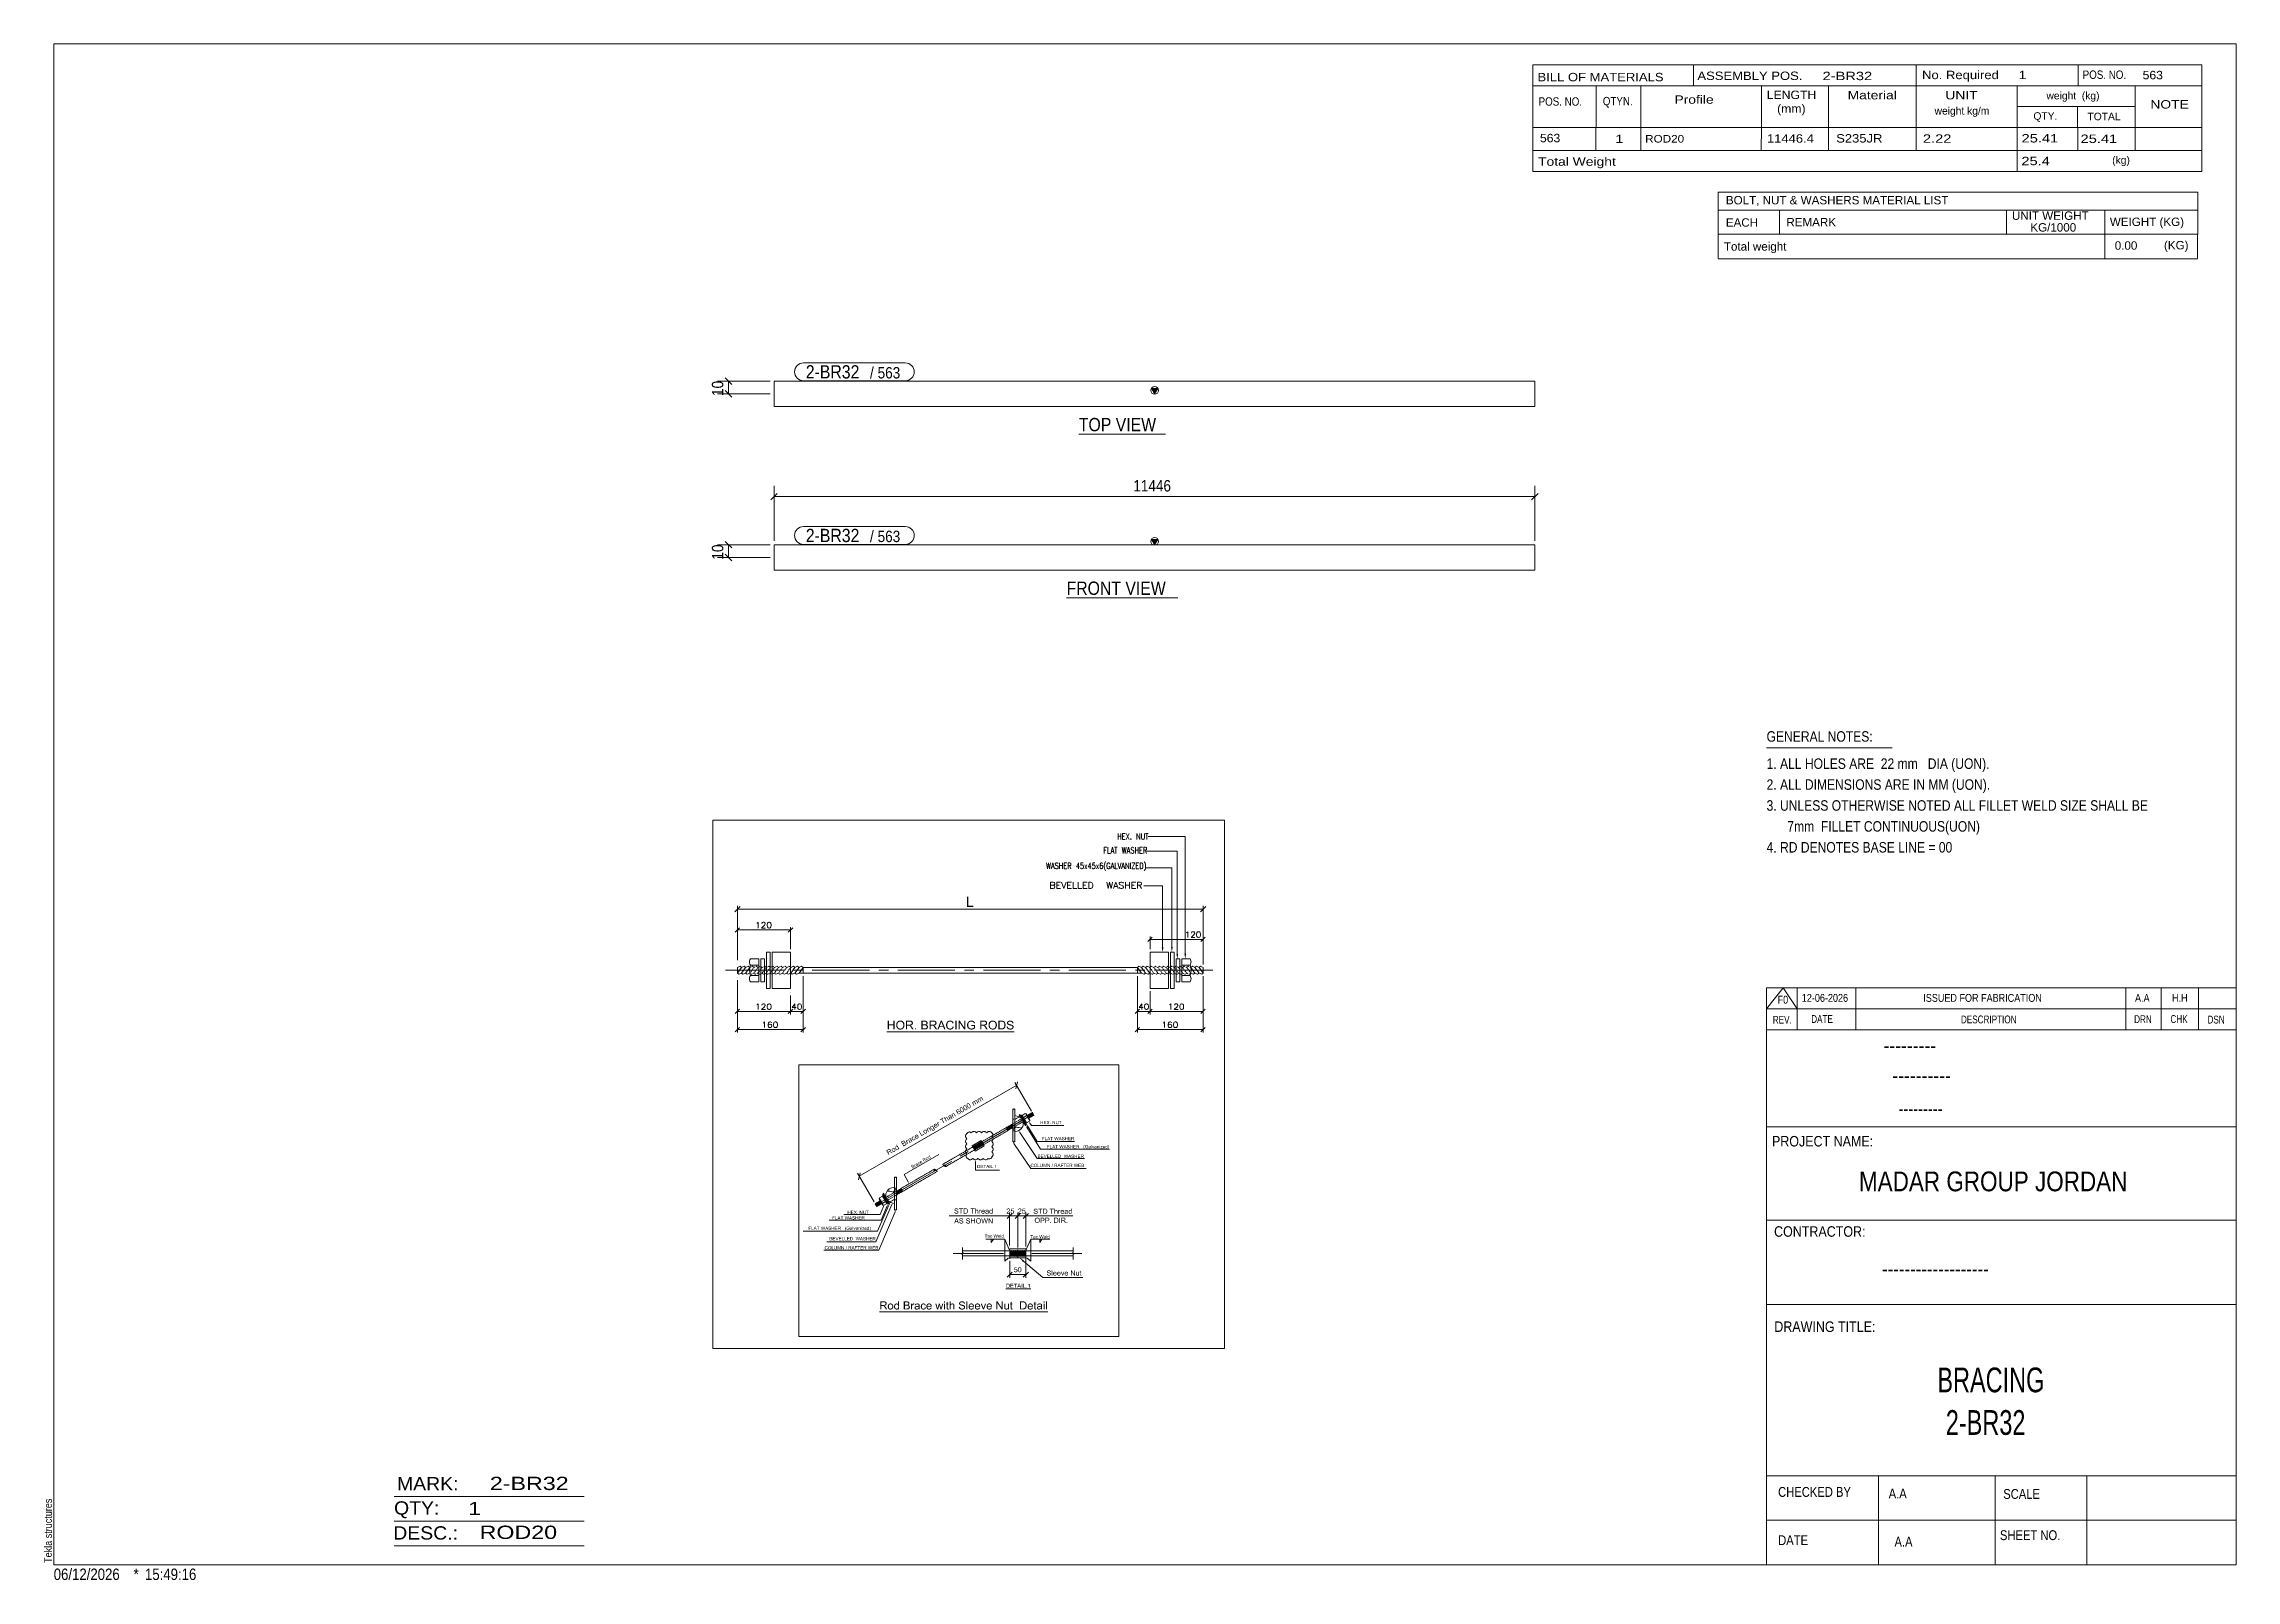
# Model space of a CAD drawing. Header units: millimetres. Extents: x 2 to 579, y 1 to 405.
import ezdxf

# ---------------------------------------------------------------- set-up
doc = ezdxf.new("R2010")
doc.units = ezdxf.units.MM
doc.linetypes.add('XKITLINE00', pattern=[0])
for name, color, linetype, lineweight in [('Dimensions', 7, 'Continuous', 0), ('DrawingSheet', 5, 'Continuous', 0), ('GraphicObject', 6, 'Continuous', 0), ('LinkedObject', 7, 'Continuous', 0), ('OtherObjectType', 7, 'Continuous', 0), ('Part', 2, 'Continuous', 0), ('PartMark', 7, 'Continuous', 0)]:
    doc.layers.add(name, color=color, linetype=linetype, lineweight=lineweight)
doc.styles.add('@ARIAL_UNICODE_MS_BOLD', font='ARIAL.TTF')
doc.styles.add('ARIAL', font='ARIAL.TTF')
doc.styles.add('ARIAL_NARROW', font='ARIALN.TTF')
doc.styles.add('COMIC_SANS_MS_BOLD', font='COMICBD.TTF')
doc.styles.add('SWIS721_EX_BT', font='ARIAL.TTF')
doc.styles.add('SWISSE', font='ARIAL.TTF')

# ---------------------------------------------------------------- blocks, each defined once
blk = doc.blocks.new('*A1')
at = {"layer": 'Part'}
blk.add_hatch(color=2, dxfattribs=at).paths.add_polyline_path([(293.75, 274.66), (295.35, 274.66), (294.55, 273.26)], flags=17)
at = {"layer": 'Part', "color": 2, "linetype": 'XKITLINE00', "lineweight": 0}
for p, q in [((194.45, 273.26), (294.45, 273.26)), ((194.45, 266.59), (194.45, 273.26)), ((294.55, 273.26), (293.75, 274.66)), ((293.75, 274.66), (295.35, 274.66)), ((295.35, 274.66), (294.55, 273.26)), ((294.55, 273.26), (394.55, 273.26)), ((394.55, 273.26), (394.55, 272.28)), ((394.55, 272.28), (394.55, 266.59)), ((294.45, 266.59), (194.45, 266.59)), ((394.55, 266.59), (294.55, 266.59))]:
    blk.add_line(p, q, dxfattribs=at)
blk.add_circle((294.55, 274.16), 1, dxfattribs=at)
blk = doc.blocks.new('*A2')
at = {"layer": 'Part'}
blk.add_hatch(color=2, dxfattribs=at).paths.add_polyline_path([(293.75, 314.36), (295.35, 314.36), (294.55, 312.96)], flags=17)
at = {"layer": 'Part', "color": 2, "linetype": 'XKITLINE00', "lineweight": 0}
for p, q in [((294.45, 316.29), (194.45, 316.29)), ((194.45, 316.29), (194.45, 309.62)), ((294.55, 312.96), (293.75, 314.36)), ((293.75, 314.36), (295.35, 314.36)), ((394.55, 316.29), (294.55, 316.29)), ((295.35, 314.36), (294.55, 312.96)), ((394.55, 309.62), (394.55, 316.29)), ((194.45, 309.62), (294.45, 309.62)), ((294.55, 309.62), (394.55, 309.62))]:
    blk.add_line(p, q, dxfattribs=at)
blk.add_circle((294.55, 313.86), 1, dxfattribs=at)
blk = doc.blocks.new('*A3')
at = {"layer": 'GraphicObject', "color": 3, "linetype": 'XKITLINE00', "lineweight": 0}
for p, q in [((312.88, 200.83), (178.32, 200.83)), ((178.32, 200.83), (178.32, 61.87)), ((312.88, 61.87), (312.88, 200.83)), ((178.32, 61.87), (312.88, 61.87))]:
    blk.add_line(p, q, dxfattribs=at)
blk = doc.blocks.new('*A4')
at = {"layer": 'LinkedObject'}
for color, points in [(7, [(245.58, 180.72), (245.22, 178.02), (245.22, 180.72)]), (7, [(245.58, 178.34), (245.22, 178.02), (245.58, 180.72)]), (7, [(245.22, 178.02), (245.58, 178.34), (246.9, 178.02)]), (7, [(246.9, 178.02), (245.58, 178.34), (246.9, 178.34)]), (1, [(296.87, 167.44), (296.65, 166.09), (296.42, 167.44)]), (1, [(299.31, 167.5), (299.09, 166.15), (298.86, 167.5)]), (1, [(300.73, 165.66), (300.5, 164.31), (300.28, 165.66)]), (1, [(302.82, 165.7), (302.6, 164.35), (302.37, 165.7)]), (7, [(224.67, 147.15), (224.36, 145.8), (224.36, 148.09)]), (7, [(224.67, 147.15), (224.36, 148.09), (224.67, 148.09)]), (7, [(224.67, 146.88), (224.36, 145.8), (224.67, 147.15)]), (7, [(224.36, 145.8), (224.67, 146.88), (224.67, 145.8)]), (7, [(224.67, 147.15), (225.86, 146.88), (224.67, 146.88)]), (7, [(225.86, 147.15), (225.86, 146.88), (224.67, 147.15)]), (7, [(226.16, 148.09), (225.86, 147.15), (225.86, 148.09)]), (7, [(225.86, 146.88), (225.86, 147.15), (226.16, 148.09)]), (7, [(225.86, 146.88), (226.16, 148.09), (226.16, 145.8)]), (7, [(225.86, 146.88), (226.16, 145.8), (225.86, 145.8)]), (7, [(226.87, 147.8), (226.57, 146.91), (226.72, 147.64)]), (7, [(226.99, 147.53), (226.57, 146.91), (226.87, 147.8)]), (7, [(226.72, 147.64), (226.57, 146.91), (226.57, 147.2)]), (7, [(226.88, 147.17), (226.57, 146.91), (226.99, 147.53)]), (7, [(226.57, 146.91), (226.88, 147.17), (226.88, 146.91)]), (7, [(226.57, 146.91), (226.88, 146.7), (226.57, 146.76)]), (7, [(226.88, 146.7), (226.57, 146.91), (226.88, 146.91)]), (7, [(226.57, 146.76), (226.88, 146.7), (226.63, 146.48)]), (7, [(226.63, 146.48), (226.88, 146.7), (226.7, 146.34)]), (7, [(226.7, 146.34), (226.88, 146.7), (226.99, 146.38)]), (7, [(226.99, 146.38), (226.96, 145.99), (226.7, 146.34)]), (7, [(226.7, 146.34), (226.96, 145.99), (226.76, 146.21)]), (7, [(227.42, 148.13), (226.87, 147.8), (227.02, 147.96)]), (7, [(227.66, 148.13), (226.87, 147.8), (227.42, 148.13)]), (7, [(227.5, 147.86), (226.87, 147.8), (227.66, 148.13)]), (7, [(227.23, 147.75), (226.87, 147.8), (227.5, 147.86)]), (7, [(226.87, 147.8), (227.23, 147.75), (227.11, 147.64)]), (7, [(226.99, 147.53), (226.87, 147.8), (227.11, 147.64)]), (7, [(227.1, 146.26), (226.96, 145.99), (226.99, 146.38)]), (7, [(226.96, 145.99), (227.1, 146.26), (227.08, 145.92)]), (7, [(227.08, 145.92), (227.1, 146.26), (227.21, 146.14)]), (7, [(227.21, 146.14), (227.66, 145.76), (227.08, 145.92)]), (7, [(227.08, 145.92), (227.66, 145.76), (227.21, 145.84)]), (7, [(227.49, 146.02), (227.66, 145.76), (227.21, 146.14)]), (7, [(227.21, 145.84), (227.66, 145.76), (227.5, 145.76)]), (7, [(227.66, 145.76), (227.49, 146.02), (227.66, 146.02)]), (7, [(227.5, 147.86), (227.66, 148.13), (227.66, 147.86)]), (7, [(227.66, 148.13), (227.78, 147.86), (227.66, 147.86)]), (7, [(228.1, 148.05), (227.66, 148.13), (227.82, 148.13)]), (7, [(228.23, 147.97), (227.66, 148.13), (228.1, 148.05)]), (7, [(227.98, 147.81), (227.66, 148.13), (228.23, 147.97)]), (7, [(227.78, 147.86), (227.66, 148.13), (227.98, 147.81)]), (7, [(227.66, 145.76), (227.83, 146.02), (227.81, 145.76)]), (7, [(227.83, 146.02), (227.66, 145.76), (227.66, 146.02)]), (7, [(227.81, 145.76), (227.83, 146.02), (228.09, 145.83)]), (7, [(228.21, 145.9), (227.83, 146.02), (228.11, 146.14)]), (7, [(228.09, 145.83), (227.83, 146.02), (228.21, 145.9)]), (7, [(227.98, 147.81), (228.23, 147.97), (228.07, 147.75)]), (7, [(228.23, 147.97), (228.16, 147.69), (228.07, 147.75)]), (7, [(228.22, 146.26), (228.34, 145.97), (228.11, 146.14)]), (7, [(228.11, 146.14), (228.34, 145.97), (228.21, 145.9)]), (7, [(228.16, 147.69), (228.23, 147.97), (228.3, 147.53)]), (7, [(228.61, 146.32), (228.22, 146.26), (228.33, 146.38)]), (7, [(228.54, 146.18), (228.22, 146.26), (228.61, 146.32)]), (7, [(228.34, 145.97), (228.22, 146.26), (228.54, 146.18)]), (7, [(228.55, 147.69), (228.23, 147.97), (228.36, 147.9)]), (7, [(228.62, 147.55), (228.23, 147.97), (228.55, 147.69)]), (7, [(228.3, 147.53), (228.23, 147.97), (228.62, 147.55)]), (7, [(228.3, 147.53), (228.62, 147.55), (228.35, 147.43)]), (7, [(228.33, 146.38), (228.75, 146.94), (228.61, 146.32)]), (7, [(228.44, 146.72), (228.75, 146.94), (228.33, 146.38)]), (7, [(228.62, 147.55), (228.39, 147.32), (228.35, 147.43)]), (7, [(228.39, 147.32), (228.62, 147.55), (228.44, 147.08)]), (7, [(228.44, 147.08), (228.62, 147.55), (228.75, 147.11)]), (7, [(228.44, 146.94), (228.75, 147.11), (228.75, 146.94)]), (7, [(228.44, 147.08), (228.75, 147.11), (228.44, 146.94)]), (7, [(228.75, 146.94), (228.44, 146.72), (228.44, 146.94)]), (7, [(228.61, 146.32), (228.75, 146.94), (228.68, 146.45)]), (7, [(228.75, 147.11), (228.62, 147.55), (228.69, 147.42)]), (7, [(228.68, 146.45), (228.75, 146.94), (228.75, 146.77)]), (7, [(229.45, 147.08), (229.15, 145.8), (229.15, 148.09)]), (7, [(229.15, 148.09), (229.45, 147.84), (229.45, 147.08)]), (7, [(230.17, 147.84), (229.15, 148.09), (230.16, 148.09)]), (7, [(229.45, 147.84), (229.15, 148.09), (230.17, 147.84)]), (7, [(229.45, 147.08), (229.45, 146.82), (229.15, 145.8)]), (7, [(229.15, 145.8), (229.45, 146.82), (229.45, 145.8)]), (7, [(229.8, 146.82), (229.45, 147.08), (230.1, 147.08)]), (7, [(229.45, 146.82), (229.45, 147.08), (229.8, 146.82)]), (7, [(229.8, 146.82), (230.1, 147.08), (229.86, 146.82)]), (7, [(229.86, 146.82), (230.1, 147.08), (229.94, 146.81)]), (7, [(229.94, 146.81), (230.1, 147.08), (229.97, 146.8)]), (7, [(229.97, 146.8), (230.1, 147.08), (230, 146.8)]), (7, [(230, 146.8), (230.1, 147.08), (230.07, 146.77)]), (7, [(230.07, 146.77), (230.1, 147.08), (230.2, 147.08)]), (7, [(230.07, 146.77), (230.2, 147.08), (230.11, 146.74)]), (7, [(230.2, 147.08), (230.33, 146.84), (230.11, 146.74)]), (7, [(230.11, 146.74), (230.33, 146.84), (230.14, 146.72)]), (7, [(230.33, 146.84), (230.22, 146.65), (230.14, 146.72)]), (7, [(230.16, 148.09), (230.3, 147.84), (230.17, 147.84)]), (7, [(230.54, 148.06), (230.16, 148.09), (230.31, 148.09)]), (7, [(230.62, 148.03), (230.16, 148.09), (230.54, 148.06)]), (7, [(230.49, 147.78), (230.16, 148.09), (230.62, 148.03)]), (7, [(230.3, 147.84), (230.16, 148.09), (230.49, 147.78)]), (7, [(230.37, 147.1), (230.33, 146.84), (230.2, 147.08)]), (7, [(230.39, 146.81), (230.22, 146.65), (230.33, 146.84)]), (7, [(230.22, 146.65), (230.39, 146.81), (230.26, 146.59)]), (7, [(230.26, 146.59), (230.39, 146.81), (230.3, 146.54)]), (7, [(230.3, 146.54), (230.39, 146.81), (230.51, 146.73)]), (7, [(230.51, 146.73), (230.41, 146.38), (230.3, 146.54)]), (7, [(230.33, 146.84), (230.37, 147.1), (230.49, 146.86)]), (7, [(230.42, 147.12), (230.82, 147.05), (230.37, 147.1)]), (7, [(230.74, 146.97), (230.37, 147.1), (230.82, 147.05)]), (7, [(230.49, 146.86), (230.37, 147.1), (230.74, 146.97)]), (7, [(230.51, 146.73), (230.39, 146.81), (230.48, 146.75)]), (7, [(230.58, 146.67), (230.41, 146.38), (230.51, 146.73)]), (7, [(230.7, 146.51), (230.41, 146.38), (230.58, 146.67)]), (7, [(230.41, 146.38), (230.7, 146.51), (230.48, 146.28)]), (7, [(230.48, 147.14), (230.82, 147.05), (230.42, 147.12)]), (7, [(230.82, 147.05), (230.48, 147.14), (230.57, 147.21)]), (7, [(230.48, 146.28), (230.7, 146.51), (230.76, 146.42)]), (7, [(230.48, 146.28), (230.76, 146.42), (230.78, 145.8)]), (7, [(230.62, 148.03), (230.54, 147.73), (230.49, 147.78)]), (7, [(230.7, 147.99), (230.54, 147.73), (230.62, 148.03)]), (7, [(230.54, 147.73), (230.7, 147.99), (230.6, 147.68)]), (7, [(230.6, 147.26), (230.82, 147.05), (230.57, 147.21)]), (7, [(230.6, 147.68), (230.7, 147.99), (230.88, 147.81)]), (7, [(230.88, 147.81), (230.66, 147.54), (230.6, 147.68)]), (7, [(230.63, 147.31), (230.82, 147.05), (230.6, 147.26)]), (7, [(230.63, 147.31), (230.97, 147.46), (230.82, 147.05)]), (7, [(230.66, 147.41), (230.97, 147.46), (230.63, 147.31)]), (7, [(230.93, 147.73), (230.66, 147.54), (230.88, 147.81)]), (7, [(230.97, 147.56), (230.66, 147.54), (230.93, 147.73)]), (7, [(230.97, 147.46), (230.66, 147.54), (230.97, 147.56)]), (7, [(230.66, 147.54), (230.97, 147.46), (230.66, 147.46)]), (7, [(230.97, 147.46), (230.66, 147.41), (230.66, 147.46)]), (7, [(230.88, 147.81), (230.7, 147.99), (230.83, 147.89)]), (7, [(230.78, 145.8), (230.76, 146.42), (231.16, 145.8)]), (7, [(230.82, 147.05), (230.97, 147.46), (230.89, 147.14)]), (7, [(230.89, 147.14), (230.97, 147.46), (230.97, 147.34)]), (7, [(231.81, 146.12), (231.49, 145.8), (231.49, 146.12)]), (7, [(231.81, 145.8), (231.49, 145.8), (231.81, 146.12)]), (7, [(233.21, 148.09), (233.51, 146.86), (233.21, 145.8)]), (7, [(233.51, 147.13), (233.51, 146.86), (233.21, 148.09)]), (7, [(233.21, 148.09), (233.51, 147.82), (233.51, 147.13)]), (7, [(233.97, 147.82), (233.21, 148.09), (234.07, 148.09)]), (7, [(233.51, 147.82), (233.21, 148.09), (233.97, 147.82)]), (7, [(233.21, 145.8), (233.51, 146.86), (233.51, 146.07)]), (7, [(233.51, 146.07), (234.08, 145.8), (233.21, 145.8)]), (7, [(234.04, 146.86), (233.51, 147.13), (234.01, 147.13)]), (7, [(233.51, 146.86), (233.51, 147.13), (234.04, 146.86)]), (7, [(234.08, 146.07), (234.08, 145.8), (233.51, 146.07)]), (7, [(233.97, 147.82), (234.07, 148.09), (234.09, 147.82)]), (7, [(234.15, 146.86), (234.01, 147.13), (234.11, 147.13)]), (7, [(234.04, 146.86), (234.01, 147.13), (234.15, 146.86)]), (7, [(234.07, 148.09), (234.27, 147.8), (234.09, 147.82)]), (7, [(234.2, 148.09), (234.27, 147.8), (234.07, 148.09)]), (7, [(234.08, 146.07), (234.19, 145.8), (234.08, 145.8)]), (7, [(234.16, 146.07), (234.19, 145.8), (234.08, 146.07)]), (7, [(234.25, 147.14), (234.51, 147.02), (234.11, 147.13)]), (7, [(234.11, 147.13), (234.51, 147.02), (234.15, 146.86)]), (7, [(234.15, 146.86), (234.51, 147.02), (234.32, 146.84)]), (7, [(234.26, 146.08), (234.38, 145.82), (234.16, 146.07)]), (7, [(234.16, 146.07), (234.38, 145.82), (234.19, 145.8)]), (7, [(234.41, 148.05), (234.27, 147.8), (234.2, 148.09)]), (7, [(234.3, 147.15), (234.59, 147.06), (234.25, 147.14)]), (7, [(234.51, 147.02), (234.25, 147.14), (234.59, 147.06)]), (7, [(234.29, 146.08), (234.38, 145.82), (234.26, 146.08)]), (7, [(234.27, 147.8), (234.41, 148.05), (234.32, 147.78)]), (7, [(234.45, 145.84), (234.29, 146.08), (234.34, 146.09)]), (7, [(234.38, 145.82), (234.29, 146.08), (234.45, 145.84)]), (7, [(234.35, 147.17), (234.59, 147.06), (234.3, 147.15)]), (7, [(234.32, 147.78), (234.41, 148.05), (234.37, 147.77)]), (7, [(234.51, 147.02), (234.38, 146.82), (234.32, 146.84)]), (7, [(234.43, 146.12), (234.7, 145.95), (234.34, 146.09)]), (7, [(234.34, 146.09), (234.7, 145.95), (234.45, 145.84)]), (7, [(234.44, 147.23), (234.59, 147.06), (234.35, 147.17)]), (7, [(234.37, 147.77), (234.41, 148.05), (234.49, 148.02)]), (7, [(234.49, 148.02), (234.45, 147.71), (234.37, 147.77)]), (7, [(234.38, 146.82), (234.51, 147.02), (234.44, 146.8)]), (7, [(234.46, 146.14), (234.7, 145.95), (234.43, 146.12)]), (7, [(234.75, 147.23), (234.44, 147.23), (234.5, 147.31)]), (7, [(234.71, 147.16), (234.44, 147.23), (234.75, 147.23)]), (7, [(234.59, 147.06), (234.44, 147.23), (234.71, 147.16)]), (7, [(234.44, 146.8), (234.51, 147.02), (234.53, 146.73)]), (7, [(234.57, 147.98), (234.45, 147.71), (234.49, 148.02)]), (7, [(234.69, 147.88), (234.45, 147.71), (234.57, 147.98)]), (7, [(234.74, 147.8), (234.45, 147.71), (234.69, 147.88)]), (7, [(234.45, 147.71), (234.74, 147.8), (234.47, 147.67)]), (7, [(234.45, 145.84), (234.7, 145.95), (234.53, 145.86)]), (7, [(234.7, 145.95), (234.46, 146.14), (234.5, 146.16)]), (7, [(234.74, 147.8), (234.5, 147.62), (234.47, 147.67)]), (7, [(234.5, 147.62), (234.74, 147.8), (234.53, 147.52)]), (7, [(234.5, 147.31), (234.83, 147.5), (234.75, 147.23)]), (7, [(234.53, 147.41), (234.83, 147.5), (234.5, 147.31)]), (7, [(234.56, 146.23), (234.87, 146.16), (234.5, 146.16)]), (7, [(234.5, 146.16), (234.87, 146.16), (234.7, 145.95)]), (7, [(234.77, 146.88), (234.51, 147.02), (234.61, 146.99)]), (7, [(234.53, 146.73), (234.51, 147.02), (234.77, 146.88)]), (7, [(234.53, 147.52), (234.74, 147.8), (234.83, 147.5)]), (7, [(234.83, 147.5), (234.53, 147.47), (234.53, 147.52)]), (7, [(234.53, 147.47), (234.83, 147.5), (234.53, 147.41)]), (7, [(234.53, 146.73), (234.77, 146.88), (234.56, 146.69)]), (7, [(234.53, 145.86), (234.7, 145.95), (234.65, 145.91)]), (7, [(234.56, 146.69), (234.77, 146.88), (234.59, 146.64)]), (7, [(234.58, 146.27), (234.87, 146.16), (234.56, 146.23)]), (7, [(234.87, 146.16), (234.58, 146.27), (234.6, 146.31)]), (7, [(234.59, 146.64), (234.77, 146.88), (234.83, 146.81)]), (7, [(234.83, 146.81), (234.63, 146.53), (234.59, 146.64)]), (7, [(234.6, 146.31), (234.94, 146.46), (234.87, 146.16)]), (7, [(234.63, 146.41), (234.94, 146.46), (234.6, 146.31)]), (7, [(234.88, 146.74), (234.63, 146.53), (234.83, 146.81)]), (7, [(234.94, 146.56), (234.63, 146.53), (234.88, 146.74)]), (7, [(234.94, 146.46), (234.63, 146.53), (234.94, 146.56)]), (7, [(234.63, 146.53), (234.94, 146.46), (234.63, 146.46)]), (7, [(234.94, 146.46), (234.63, 146.41), (234.63, 146.46)]), (7, [(234.7, 145.95), (234.87, 146.16), (234.75, 145.99)]), (7, [(234.83, 147.58), (234.74, 147.8), (234.78, 147.73)]), (7, [(234.83, 147.5), (234.74, 147.8), (234.83, 147.58)]), (7, [(234.75, 147.23), (234.83, 147.5), (234.79, 147.29)]), (7, [(234.75, 145.99), (234.87, 146.16), (234.83, 146.09)]), (7, [(234.79, 147.29), (234.83, 147.5), (234.83, 147.43)]), (7, [(234.87, 146.16), (234.94, 146.46), (234.9, 146.23)]), (7, [(234.9, 146.23), (234.94, 146.46), (234.94, 146.38)]), (7, [(235.66, 147.08), (235.36, 145.8), (235.36, 148.09)]), (7, [(235.36, 148.09), (235.66, 147.84), (235.66, 147.08)]), (7, [(236.38, 147.84), (235.36, 148.09), (236.37, 148.09)]), (7, [(235.66, 147.84), (235.36, 148.09), (236.38, 147.84)]), (7, [(235.66, 147.08), (235.66, 146.82), (235.36, 145.8)]), (7, [(235.36, 145.8), (235.66, 146.82), (235.66, 145.8)]), (7, [(236.01, 146.82), (235.66, 147.08), (236.31, 147.08)]), (7, [(235.66, 146.82), (235.66, 147.08), (236.01, 146.82)]), (7, [(236.01, 146.82), (236.31, 147.08), (236.07, 146.82)]), (7, [(236.07, 146.82), (236.31, 147.08), (236.15, 146.81)]), (7, [(236.15, 146.81), (236.31, 147.08), (236.18, 146.8)]), (7, [(236.18, 146.8), (236.31, 147.08), (236.21, 146.8)]), (7, [(236.21, 146.8), (236.31, 147.08), (236.28, 146.77)]), (7, [(236.28, 146.77), (236.31, 147.08), (236.41, 147.08)]), (7, [(236.28, 146.77), (236.41, 147.08), (236.32, 146.74)]), (7, [(236.41, 147.08), (236.54, 146.84), (236.32, 146.74)]), (7, [(236.32, 146.74), (236.54, 146.84), (236.35, 146.72)]), (7, [(236.54, 146.84), (236.43, 146.65), (236.35, 146.72)]), (7, [(236.37, 148.09), (236.51, 147.84), (236.38, 147.84)]), (7, [(236.75, 148.06), (236.37, 148.09), (236.52, 148.09)]), (7, [(236.83, 148.03), (236.37, 148.09), (236.75, 148.06)]), (7, [(236.69, 147.78), (236.37, 148.09), (236.83, 148.03)]), (7, [(236.51, 147.84), (236.37, 148.09), (236.69, 147.78)]), (7, [(236.57, 147.1), (236.54, 146.84), (236.41, 147.08)]), (7, [(236.6, 146.81), (236.43, 146.65), (236.54, 146.84)]), (7, [(236.43, 146.65), (236.6, 146.81), (236.47, 146.59)]), (7, [(236.47, 146.59), (236.6, 146.81), (236.51, 146.54)]), (7, [(236.51, 146.54), (236.6, 146.81), (236.72, 146.73)]), (7, [(236.72, 146.73), (236.62, 146.38), (236.51, 146.54)]), (7, [(236.54, 146.84), (236.57, 147.1), (236.7, 146.86)]), (7, [(236.63, 147.12), (237.02, 147.05), (236.57, 147.1)]), (7, [(236.95, 146.97), (236.57, 147.1), (237.02, 147.05)]), (7, [(236.7, 146.86), (236.57, 147.1), (236.95, 146.97)]), (7, [(236.72, 146.73), (236.6, 146.81), (236.69, 146.75)]), (7, [(236.79, 146.67), (236.62, 146.38), (236.72, 146.73)]), (7, [(236.91, 146.51), (236.62, 146.38), (236.79, 146.67)]), (7, [(236.62, 146.38), (236.91, 146.51), (236.69, 146.28)]), (7, [(236.69, 147.14), (237.02, 147.05), (236.63, 147.12)]), (7, [(236.83, 148.03), (236.75, 147.73), (236.69, 147.78)]), (7, [(237.02, 147.05), (236.69, 147.14), (236.78, 147.21)]), (7, [(236.69, 146.28), (236.91, 146.51), (236.97, 146.42)]), (7, [(236.69, 146.28), (236.97, 146.42), (236.99, 145.8)]), (7, [(236.91, 147.99), (236.75, 147.73), (236.83, 148.03)]), (7, [(236.75, 147.73), (236.91, 147.99), (236.81, 147.68)]), (7, [(236.81, 147.26), (237.02, 147.05), (236.78, 147.21)]), (7, [(236.81, 147.68), (236.91, 147.99), (237.09, 147.81)]), (7, [(237.09, 147.81), (236.87, 147.54), (236.81, 147.68)]), (7, [(236.84, 147.31), (237.02, 147.05), (236.81, 147.26)]), (7, [(236.84, 147.31), (237.18, 147.46), (237.02, 147.05)]), (7, [(236.87, 147.41), (237.18, 147.46), (236.84, 147.31)]), (7, [(237.13, 147.73), (236.87, 147.54), (237.09, 147.81)]), (7, [(237.18, 147.56), (236.87, 147.54), (237.13, 147.73)]), (7, [(237.18, 147.46), (236.87, 147.54), (237.18, 147.56)]), (7, [(236.87, 147.54), (237.18, 147.46), (236.87, 147.46)]), (7, [(237.18, 147.46), (236.87, 147.41), (236.87, 147.46)]), (7, [(237.09, 147.81), (236.91, 147.99), (237.04, 147.89)]), (7, [(236.99, 145.8), (236.97, 146.42), (237.37, 145.8)]), (7, [(237.02, 147.05), (237.18, 147.46), (237.1, 147.14)]), (7, [(237.1, 147.14), (237.18, 147.46), (237.18, 147.34)]), (7, [(238.29, 148.09), (238.32, 147.41), (237.41, 145.8)]), (7, [(237.41, 145.8), (238.32, 147.41), (238.06, 146.74)]), (7, [(237.98, 146.49), (237.41, 145.8), (238.06, 146.74)]), (7, [(237.41, 145.8), (237.98, 146.49), (237.73, 145.8)]), (7, [(238.06, 146.74), (238.93, 146.49), (237.98, 146.49)]), (7, [(238.84, 146.74), (238.93, 146.49), (238.06, 146.74)]), (7, [(238.32, 147.41), (238.29, 148.09), (238.35, 147.52)]), (7, [(238.35, 147.52), (238.29, 148.09), (238.42, 147.74)]), (7, [(238.42, 147.74), (238.29, 148.09), (238.44, 147.85)]), (7, [(238.61, 148.09), (238.44, 147.85), (238.29, 148.09)]), (7, [(238.44, 147.85), (238.61, 148.09), (238.47, 147.75)]), (7, [(238.47, 147.75), (238.61, 148.09), (238.55, 147.52)]), (7, [(238.55, 147.52), (238.61, 148.09), (238.6, 147.37)]), (7, [(238.6, 147.37), (238.61, 148.09), (238.84, 146.74)]), (7, [(238.84, 146.74), (238.61, 148.09), (238.93, 146.49)]), (7, [(238.93, 146.49), (238.61, 148.09), (239.54, 145.8)]), (7, [(238.93, 146.49), (239.54, 145.8), (239.2, 145.8)]), (7, [(240.05, 147.29), (239.7, 147.14), (239.77, 147.45)]), (7, [(240.01, 147.08), (239.7, 147.14), (240.05, 147.29)]), (7, [(239.7, 147.14), (240.01, 147.08), (239.7, 146.96)]), (7, [(239.7, 146.96), (240.01, 147.08), (240.01, 146.96)]), (7, [(240.01, 146.96), (239.7, 146.8), (239.7, 146.96)]), (7, [(240.01, 146.82), (239.7, 146.8), (240.01, 146.96)]), (7, [(240.01, 146.82), (239.82, 146.35), (239.7, 146.8)]), (7, [(239.7, 146.8), (239.82, 146.35), (239.76, 146.49)]), (7, [(240.08, 147.4), (239.77, 147.45), (239.84, 147.58)]), (7, [(240.05, 147.29), (239.77, 147.45), (240.08, 147.4)]), (7, [(240.05, 146.56), (239.82, 146.35), (240.01, 146.82)]), (7, [(239.82, 146.35), (240.05, 146.56), (240.1, 146.45)]), (7, [(240.14, 146.34), (239.82, 146.35), (240.1, 146.45)]), (7, [(239.82, 146.35), (240.17, 145.91), (239.88, 146.2)]), (7, [(240.14, 146.34), (240.17, 145.91), (239.82, 146.35)]), (7, [(239.9, 147.72), (240.24, 147.68), (239.84, 147.58)]), (7, [(239.84, 147.58), (240.24, 147.68), (240.12, 147.51)]), (7, [(240.08, 147.4), (239.84, 147.58), (240.12, 147.51)]), (7, [(239.88, 146.2), (240.17, 145.91), (240.06, 145.99)]), (7, [(240.1, 147.92), (240.24, 147.68), (239.9, 147.72)]), (7, [(240.22, 147.99), (240.24, 147.68), (240.1, 147.92)]), (7, [(240.27, 146.18), (240.17, 145.91), (240.14, 146.34)]), (7, [(240.17, 145.91), (240.27, 146.18), (240.36, 146.13)]), (7, [(240.45, 146.07), (240.17, 145.91), (240.36, 146.13)]), (7, [(240.45, 146.07), (240.77, 145.76), (240.17, 145.91)]), (7, [(240.17, 145.91), (240.77, 145.76), (240.29, 145.84)]), (7, [(240.35, 148.06), (240.64, 147.87), (240.22, 147.99)]), (7, [(240.22, 147.99), (240.64, 147.87), (240.42, 147.8)]), (7, [(240.24, 147.68), (240.22, 147.99), (240.33, 147.74)]), (7, [(240.33, 147.74), (240.22, 147.99), (240.42, 147.8)]), (7, [(240.29, 145.84), (240.77, 145.76), (240.59, 145.76)]), (7, [(240.63, 148.13), (240.64, 147.87), (240.35, 148.06)]), (7, [(240.64, 146.02), (240.77, 145.76), (240.45, 146.07)]), (7, [(240.78, 148.13), (240.64, 147.87), (240.63, 148.13)]), (7, [(240.64, 147.87), (240.78, 148.13), (240.77, 147.87)]), (7, [(240.77, 145.76), (240.64, 146.02), (240.75, 146.02)]), (7, [(240.88, 146.02), (240.77, 145.76), (240.75, 146.02)]), (7, [(240.78, 148.13), (240.89, 147.87), (240.77, 147.87)]), (7, [(240.88, 146.02), (241.38, 145.96), (240.77, 145.76)]), (7, [(240.77, 145.76), (241.38, 145.96), (240.95, 145.76)]), (7, [(241.24, 148.04), (240.78, 148.13), (240.95, 148.13)]), (7, [(241.36, 147.95), (240.78, 148.13), (241.24, 148.04)]), (7, [(241.08, 147.81), (240.78, 148.13), (241.36, 147.95)]), (7, [(240.89, 147.87), (240.78, 148.13), (241.08, 147.81)]), (7, [(241.09, 146.09), (241.38, 145.96), (240.88, 146.02)]), (7, [(240.95, 145.76), (241.38, 145.96), (241.25, 145.86)]), (7, [(241.08, 147.81), (241.36, 147.95), (241.15, 147.75)]), (7, [(241.38, 145.96), (241.09, 146.09), (241.18, 146.17)]), (7, [(241.36, 147.95), (241.23, 147.7), (241.15, 147.75)]), (7, [(241.27, 146.24), (241.38, 145.96), (241.18, 146.17)]), (7, [(241.23, 147.7), (241.36, 147.95), (241.34, 147.51)]), (7, [(241.27, 146.24), (241.72, 146.52), (241.38, 145.96)]), (7, [(241.39, 146.46), (241.72, 146.52), (241.27, 146.24)]), (7, [(241.34, 147.51), (241.36, 147.95), (241.68, 147.46)]), (7, [(241.34, 147.51), (241.68, 147.46), (241.38, 147.39)]), (7, [(241.63, 147.62), (241.36, 147.95), (241.47, 147.86)]), (7, [(241.68, 147.46), (241.36, 147.95), (241.63, 147.62)]), (7, [(241.38, 145.96), (241.72, 146.52), (241.5, 146.05)]), (7, [(241.72, 146.52), (241.39, 146.46), (241.42, 146.6)]), (7, [(241.5, 146.05), (241.72, 146.52), (241.67, 146.34)]), (7, [(242.44, 148.09), (242.14, 145.8), (242.14, 148.09)]), (7, [(242.44, 145.8), (242.14, 145.8), (242.44, 148.09)]), (7, [(242.98, 148.09), (243.27, 147.59), (242.98, 145.8)]), (7, [(243.27, 147.59), (242.98, 148.09), (243.29, 148.09)]), (7, [(242.98, 145.8), (243.27, 147.59), (243.27, 145.8)]), (7, [(243.27, 147.59), (243.29, 148.09), (244.46, 145.8)]), (7, [(244.46, 145.8), (243.29, 148.09), (244.48, 146.29)]), (7, [(244.48, 146.29), (244.77, 145.8), (244.46, 145.8)]), (7, [(244.77, 148.09), (244.48, 146.29), (244.48, 148.09)]), (7, [(244.77, 145.8), (244.48, 146.29), (244.77, 148.09)]), (7, [(245.35, 147.56), (245.21, 147.1), (245.28, 147.41)]), (7, [(245.56, 147.31), (245.21, 147.1), (245.35, 147.56)]), (7, [(245.52, 147.07), (245.21, 147.1), (245.56, 147.31)]), (7, [(245.21, 147.1), (245.52, 147.07), (245.21, 146.93)]), (7, [(245.21, 146.93), (245.52, 147.07), (245.52, 146.95)]), (7, [(245.52, 146.8), (245.21, 146.93), (245.52, 146.95)]), (7, [(245.21, 146.93), (245.35, 146.32), (245.21, 146.76)]), (7, [(245.52, 146.8), (245.35, 146.32), (245.21, 146.93)]), (7, [(245.21, 146.76), (245.35, 146.32), (245.28, 146.46)]), (7, [(245.75, 147.99), (245.35, 147.56), (245.62, 147.91)]), (7, [(245.92, 147.77), (245.35, 147.56), (245.75, 147.99)]), (7, [(245.62, 147.91), (245.35, 147.56), (245.42, 147.7)]), (7, [(245.8, 147.69), (245.35, 147.56), (245.92, 147.77)]), (7, [(245.75, 147.64), (245.35, 147.56), (245.8, 147.69)]), (7, [(245.7, 147.59), (245.35, 147.56), (245.75, 147.64)]), (7, [(245.63, 147.47), (245.35, 147.56), (245.7, 147.59)]), (7, [(245.35, 147.56), (245.63, 147.47), (245.61, 147.41)]), (7, [(245.56, 147.31), (245.35, 147.56), (245.61, 147.41)]), (7, [(245.57, 146.54), (245.35, 146.32), (245.52, 146.8)]), (7, [(245.35, 146.32), (245.57, 146.54), (245.62, 146.44)]), (7, [(245.68, 146.34), (245.35, 146.32), (245.62, 146.44)]), (7, [(245.68, 146.34), (245.76, 145.91), (245.35, 146.32)]), (7, [(245.35, 146.32), (245.76, 145.91), (245.42, 146.19)]), (7, [(245.42, 146.19), (245.76, 145.91), (245.63, 145.98)]), (7, [(245.83, 146.18), (245.76, 145.91), (245.68, 146.34)]), (7, [(246.18, 148.13), (245.75, 147.99), (245.88, 148.06)]), (7, [(246.25, 147.87), (245.75, 147.99), (246.18, 148.13)]), (7, [(245.75, 147.99), (245.99, 147.8), (245.92, 147.77)]), (7, [(245.99, 147.8), (245.75, 147.99), (246.07, 147.84)]), (7, [(246.07, 147.84), (245.75, 147.99), (246.25, 147.87)]), (7, [(245.76, 145.91), (245.83, 146.18), (245.93, 146.13)]), (7, [(246.03, 146.08), (245.76, 145.91), (245.93, 146.13)]), (7, [(246.03, 146.08), (246.38, 145.76), (245.76, 145.91)]), (7, [(245.76, 145.91), (246.38, 145.76), (245.9, 145.83)]), (7, [(245.9, 145.83), (246.38, 145.76), (246.21, 145.76)]), (7, [(246.24, 146.03), (246.38, 145.76), (246.03, 146.08)]), (7, [(246.35, 147.87), (246.18, 148.13), (246.35, 148.13)]), (7, [(246.25, 147.87), (246.18, 148.13), (246.35, 147.87)]), (7, [(246.38, 145.76), (246.24, 146.03), (246.36, 146.03)]), (7, [(246.35, 148.13), (246.44, 147.87), (246.35, 147.87)]), (7, [(246.48, 148.13), (246.44, 147.87), (246.35, 148.13)]), (7, [(246.35, 146.97), (247.03, 146.7), (246.35, 146.7)]), (7, [(247.32, 146.97), (247.03, 146.7), (246.35, 146.97)]), (7, [(246.36, 146.03), (246.5, 145.76), (246.38, 145.76)]), (7, [(246.46, 146.03), (246.5, 145.76), (246.36, 146.03)]), (7, [(246.44, 147.87), (246.48, 148.13), (246.6, 147.84)]), (7, [(246.65, 146.07), (246.74, 145.81), (246.46, 146.03)]), (7, [(246.46, 146.03), (246.74, 145.81), (246.5, 145.76)]), (7, [(246.8, 148.05), (246.48, 148.13), (246.7, 148.09)]), (7, [(246.6, 147.84), (246.48, 148.13), (246.8, 148.05)]), (7, [(246.6, 147.84), (246.8, 148.05), (246.67, 147.81)]), (7, [(246.86, 145.85), (246.65, 146.07), (246.74, 146.11)]), (7, [(246.74, 145.81), (246.65, 146.07), (246.86, 145.85)]), (7, [(246.8, 148.05), (246.74, 147.78), (246.67, 147.81)]), (7, [(246.74, 147.78), (246.8, 148.05), (246.85, 147.7)]), (7, [(246.83, 146.15), (246.98, 145.9), (246.74, 146.11)]), (7, [(246.74, 146.11), (246.98, 145.9), (246.86, 145.85)]), (7, [(247.06, 147.89), (246.8, 148.05), (246.9, 148.01)]), (7, [(247.12, 147.82), (246.8, 148.05), (247.06, 147.89)]), (7, [(246.85, 147.7), (246.8, 148.05), (247.12, 147.82)]), (7, [(246.98, 146.23), (247.32, 146.12), (246.83, 146.15)]), (7, [(246.83, 146.15), (247.32, 146.12), (246.98, 145.9)]), (7, [(246.85, 147.7), (247.12, 147.82), (246.89, 147.65)]), (7, [(247.12, 147.82), (246.92, 147.6), (246.89, 147.65)]), (7, [(246.92, 147.6), (247.12, 147.82), (246.99, 147.46)]), (7, [(247.03, 146.27), (247.32, 146.12), (246.98, 146.23)]), (7, [(246.98, 145.9), (247.32, 146.12), (247.21, 146.03)]), (7, [(246.99, 147.46), (247.12, 147.82), (247.26, 147.56)]), (7, [(246.99, 147.46), (247.26, 147.56), (247.01, 147.37)]), (7, [(247.01, 147.37), (247.26, 147.56), (247.29, 147.45)]), (7, [(247.03, 146.27), (247.32, 146.97), (247.32, 146.12)]), (7, [(247.03, 146.7), (247.32, 146.97), (247.03, 146.27)]), (7, [(247.26, 147.56), (247.12, 147.82), (247.17, 147.75)]), (7, [(248.96, 147.08), (248.66, 145.8), (248.66, 148.09)]), (7, [(248.66, 148.09), (248.96, 147.84), (248.96, 147.08)]), (7, [(249.68, 147.84), (248.66, 148.09), (249.67, 148.09)]), (7, [(248.96, 147.84), (248.66, 148.09), (249.68, 147.84)]), (7, [(248.96, 147.08), (248.96, 146.82), (248.66, 145.8)]), (7, [(248.66, 145.8), (248.96, 146.82), (248.96, 145.8)]), (7, [(249.31, 146.82), (248.96, 147.08), (249.61, 147.08)]), (7, [(248.96, 146.82), (248.96, 147.08), (249.31, 146.82)]), (7, [(249.31, 146.82), (249.61, 147.08), (249.37, 146.82)]), (7, [(249.37, 146.82), (249.61, 147.08), (249.46, 146.81)]), (7, [(249.46, 146.81), (249.61, 147.08), (249.48, 146.8)]), (7, [(249.48, 146.8), (249.61, 147.08), (249.52, 146.8)]), (7, [(249.52, 146.8), (249.61, 147.08), (249.58, 146.77)]), (7, [(249.58, 146.77), (249.61, 147.08), (249.72, 147.08)]), (7, [(249.58, 146.77), (249.72, 147.08), (249.62, 146.74)]), (7, [(249.72, 147.08), (249.84, 146.84), (249.62, 146.74)]), (7, [(249.62, 146.74), (249.84, 146.84), (249.65, 146.72)]), (7, [(249.84, 146.84), (249.73, 146.65), (249.65, 146.72)]), (7, [(249.67, 148.09), (249.81, 147.84), (249.68, 147.84)]), (7, [(250.06, 148.06), (249.67, 148.09), (249.83, 148.09)]), (7, [(250.14, 148.03), (249.67, 148.09), (250.06, 148.06)]), (7, [(250, 147.78), (249.67, 148.09), (250.14, 148.03)]), (7, [(249.81, 147.84), (249.67, 148.09), (250, 147.78)]), (7, [(249.88, 147.1), (249.84, 146.84), (249.72, 147.08)]), (7, [(249.9, 146.81), (249.73, 146.65), (249.84, 146.84)]), (7, [(249.73, 146.65), (249.9, 146.81), (249.77, 146.59)]), (7, [(249.77, 146.59), (249.9, 146.81), (249.81, 146.54)]), (7, [(249.81, 146.54), (249.9, 146.81), (250.02, 146.73)]), (7, [(250.02, 146.73), (249.92, 146.38), (249.81, 146.54)]), (7, [(249.84, 146.84), (249.88, 147.1), (250.01, 146.86)]), (7, [(249.94, 147.12), (250.33, 147.05), (249.88, 147.1)]), (7, [(250.25, 146.97), (249.88, 147.1), (250.33, 147.05)]), (7, [(250.01, 146.86), (249.88, 147.1), (250.25, 146.97)]), (7, [(250.02, 146.73), (249.9, 146.81), (249.99, 146.75)]), (7, [(250.09, 146.67), (249.92, 146.38), (250.02, 146.73)]), (7, [(250.22, 146.51), (249.92, 146.38), (250.09, 146.67)]), (7, [(249.92, 146.38), (250.22, 146.51), (249.99, 146.28)]), (7, [(249.99, 147.14), (250.33, 147.05), (249.94, 147.12)]), (7, [(250.33, 147.05), (249.99, 147.14), (250.08, 147.21)]), (7, [(249.99, 146.28), (250.22, 146.51), (250.27, 146.42)]), (7, [(249.99, 146.28), (250.27, 146.42), (250.29, 145.8)]), (7, [(250.14, 148.03), (250.06, 147.73), (250, 147.78)]), (7, [(250.22, 147.99), (250.06, 147.73), (250.14, 148.03)]), (7, [(250.06, 147.73), (250.22, 147.99), (250.12, 147.68)]), (7, [(250.11, 147.26), (250.33, 147.05), (250.08, 147.21)]), (7, [(250.14, 147.31), (250.33, 147.05), (250.11, 147.26)]), (7, [(250.12, 147.68), (250.22, 147.99), (250.39, 147.81)]), (7, [(250.39, 147.81), (250.17, 147.54), (250.12, 147.68)]), (7, [(250.14, 147.31), (250.49, 147.46), (250.33, 147.05)]), (7, [(250.17, 147.41), (250.49, 147.46), (250.14, 147.31)]), (7, [(250.44, 147.73), (250.17, 147.54), (250.39, 147.81)]), (7, [(250.49, 147.56), (250.17, 147.54), (250.44, 147.73)]), (7, [(250.49, 147.46), (250.17, 147.54), (250.49, 147.56)]), (7, [(250.17, 147.54), (250.49, 147.46), (250.17, 147.46)]), (7, [(250.49, 147.46), (250.17, 147.41), (250.17, 147.46)]), (7, [(250.39, 147.81), (250.22, 147.99), (250.34, 147.89)]), (7, [(250.29, 145.8), (250.27, 146.42), (250.67, 145.8)]), (7, [(250.33, 147.05), (250.49, 147.46), (250.41, 147.14)]), (7, [(250.41, 147.14), (250.49, 147.46), (250.49, 147.34)]), (7, [(251.17, 147.8), (250.87, 146.91), (251.02, 147.64)]), (7, [(251.29, 147.53), (250.87, 146.91), (251.17, 147.8)]), (7, [(251.02, 147.64), (250.87, 146.91), (250.87, 147.2)]), (7, [(251.18, 147.17), (250.87, 146.91), (251.29, 147.53)]), (7, [(250.87, 146.91), (251.18, 147.17), (251.18, 146.91)]), (7, [(250.87, 146.91), (251.18, 146.7), (250.87, 146.76)]), (7, [(251.18, 146.7), (250.87, 146.91), (251.18, 146.91)]), (7, [(250.87, 146.76), (251.18, 146.7), (250.93, 146.48)]), (7, [(250.93, 146.48), (251.18, 146.7), (251, 146.34)]), (7, [(251, 146.34), (251.18, 146.7), (251.29, 146.38)]), (7, [(251.29, 146.38), (251.26, 145.99), (251, 146.34)]), (7, [(251, 146.34), (251.26, 145.99), (251.06, 146.21)]), (7, [(251.72, 148.13), (251.17, 147.8), (251.33, 147.96)]), (7, [(251.96, 148.13), (251.17, 147.8), (251.72, 148.13)]), (7, [(251.8, 147.86), (251.17, 147.8), (251.96, 148.13)]), (7, [(251.53, 147.75), (251.17, 147.8), (251.8, 147.86)]), (7, [(251.17, 147.8), (251.53, 147.75), (251.41, 147.64)]), (7, [(251.29, 147.53), (251.17, 147.8), (251.41, 147.64)]), (7, [(251.4, 146.26), (251.26, 145.99), (251.29, 146.38)]), (7, [(251.26, 145.99), (251.4, 146.26), (251.38, 145.92)]), (7, [(251.38, 145.92), (251.4, 146.26), (251.51, 146.14)]), (7, [(251.51, 146.14), (251.96, 145.76), (251.38, 145.92)]), (7, [(251.38, 145.92), (251.96, 145.76), (251.51, 145.84)]), (7, [(251.79, 146.02), (251.96, 145.76), (251.51, 146.14)]), (7, [(251.51, 145.84), (251.96, 145.76), (251.8, 145.76)]), (7, [(251.96, 145.76), (251.79, 146.02), (251.96, 146.02)]), (7, [(251.8, 147.86), (251.96, 148.13), (251.96, 147.86)]), (7, [(251.96, 148.13), (252.08, 147.86), (251.96, 147.86)]), (7, [(252.41, 148.05), (251.96, 148.13), (252.12, 148.13)]), (7, [(252.53, 147.97), (251.96, 148.13), (252.41, 148.05)]), (7, [(252.28, 147.81), (251.96, 148.13), (252.53, 147.97)]), (7, [(252.08, 147.86), (251.96, 148.13), (252.28, 147.81)]), (7, [(251.96, 145.76), (252.13, 146.02), (252.11, 145.76)]), (7, [(252.13, 146.02), (251.96, 145.76), (251.96, 146.02)]), (7, [(252.11, 145.76), (252.13, 146.02), (252.39, 145.83)]), (7, [(252.52, 145.9), (252.13, 146.02), (252.41, 146.14)]), (7, [(252.39, 145.83), (252.13, 146.02), (252.52, 145.9)]), (7, [(252.28, 147.81), (252.53, 147.97), (252.37, 147.75)]), (7, [(252.53, 147.97), (252.46, 147.69), (252.37, 147.75)]), (7, [(252.52, 146.26), (252.64, 145.97), (252.41, 146.14)]), (7, [(252.41, 146.14), (252.64, 145.97), (252.52, 145.9)]), (7, [(252.46, 147.69), (252.53, 147.97), (252.6, 147.53)]), (7, [(252.91, 146.32), (252.52, 146.26), (252.63, 146.38)]), (7, [(252.84, 146.18), (252.52, 146.26), (252.91, 146.32)]), (7, [(252.64, 145.97), (252.52, 146.26), (252.84, 146.18)]), (7, [(252.85, 147.69), (252.53, 147.97), (252.66, 147.9)]), (7, [(252.92, 147.55), (252.53, 147.97), (252.85, 147.69)]), (7, [(252.6, 147.53), (252.53, 147.97), (252.92, 147.55)]), (7, [(252.6, 147.53), (252.92, 147.55), (252.65, 147.43)]), (7, [(252.63, 146.38), (253.05, 146.94), (252.91, 146.32)]), (7, [(252.74, 146.72), (253.05, 146.94), (252.63, 146.38)]), (7, [(252.92, 147.55), (252.7, 147.32), (252.65, 147.43)]), (7, [(252.7, 147.32), (252.92, 147.55), (252.74, 147.08)]), (7, [(252.74, 147.08), (252.92, 147.55), (253.05, 147.11)]), (7, [(252.74, 146.94), (253.05, 147.11), (253.05, 146.94)]), (7, [(252.74, 147.08), (253.05, 147.11), (252.74, 146.94)]), (7, [(253.05, 146.94), (252.74, 146.72), (252.74, 146.94)]), (7, [(252.91, 146.32), (253.05, 146.94), (252.98, 146.45)]), (7, [(253.05, 147.11), (252.92, 147.55), (252.99, 147.42)]), (7, [(252.98, 146.45), (253.05, 146.94), (253.05, 146.77)]), (7, [(253.44, 148.09), (253.75, 147.82), (253.44, 145.8)]), (7, [(254.23, 147.82), (253.44, 148.09), (254.23, 148.09)]), (7, [(253.75, 147.82), (253.44, 148.09), (254.23, 147.82)]), (7, [(253.44, 145.8), (253.75, 147.82), (253.75, 146.07)]), (7, [(253.75, 146.07), (254.27, 145.8), (253.44, 145.8)]), (7, [(254.23, 146.07), (254.27, 145.8), (253.75, 146.07)]), (7, [(254.23, 148.09), (254.36, 147.82), (254.23, 147.82)]), (7, [(254.37, 148.09), (254.36, 147.82), (254.23, 148.09)]), (7, [(254.23, 146.07), (254.37, 145.8), (254.27, 145.8)]), (7, [(254.35, 146.07), (254.37, 145.8), (254.23, 146.07)]), (7, [(254.64, 145.84), (254.35, 146.07), (254.53, 146.09)]), (7, [(254.56, 145.82), (254.35, 146.07), (254.64, 145.84)]), (7, [(254.37, 145.8), (254.35, 146.07), (254.56, 145.82)]), (7, [(254.37, 148.09), (254.56, 147.79), (254.36, 147.82)]), (7, [(254.57, 148.07), (254.56, 147.79), (254.37, 148.09)]), (7, [(254.59, 146.11), (254.64, 145.84), (254.53, 146.09)]), (7, [(254.64, 148.05), (254.56, 147.79), (254.57, 148.07)]), (7, [(254.64, 148.05), (254.62, 147.77), (254.56, 147.79)]), (7, [(254.65, 146.13), (254.64, 145.84), (254.59, 146.11)]), (7, [(254.62, 147.77), (254.64, 148.05), (254.7, 147.74)]), (7, [(254.9, 147.95), (254.64, 148.05), (254.74, 148.03)]), (7, [(254.97, 147.89), (254.64, 148.05), (254.9, 147.95)]), (7, [(254.85, 147.61), (254.64, 148.05), (254.97, 147.89)]), (7, [(254.7, 147.74), (254.64, 148.05), (254.85, 147.61)]), (7, [(254.64, 145.84), (254.65, 146.13), (254.72, 145.86)]), (7, [(254.91, 145.95), (254.65, 146.13), (254.76, 146.19)]), (7, [(254.85, 145.92), (254.65, 146.13), (254.91, 145.95)]), (7, [(254.72, 145.86), (254.65, 146.13), (254.85, 145.92)]), (7, [(254.79, 146.23), (254.97, 145.99), (254.76, 146.19)]), (7, [(254.76, 146.19), (254.97, 145.99), (254.91, 145.95)]), (7, [(255.12, 146.16), (254.79, 146.23), (254.85, 146.28)]), (7, [(255.07, 146.09), (254.79, 146.23), (255.12, 146.16)]), (7, [(254.97, 145.99), (254.79, 146.23), (255.07, 146.09)]), (7, [(254.97, 147.89), (254.9, 147.51), (254.85, 147.61)]), (7, [(254.93, 146.43), (255.12, 146.16), (254.85, 146.28)]), (7, [(255.06, 147.81), (254.9, 147.51), (254.97, 147.89)]), (7, [(255.2, 147.62), (254.9, 147.51), (255.06, 147.81)]), (7, [(254.9, 147.51), (255.2, 147.62), (254.96, 147.42)]), (7, [(255.27, 146.49), (254.93, 146.43), (254.99, 146.61)]), (7, [(255.24, 146.39), (254.93, 146.43), (255.27, 146.49)]), (7, [(255.16, 146.23), (254.93, 146.43), (255.24, 146.39)]), (7, [(255.12, 146.16), (254.93, 146.43), (255.16, 146.23)]), (7, [(254.96, 147.42), (255.2, 147.62), (255.24, 147.5)]), (7, [(255.24, 147.5), (255.02, 147.14), (254.96, 147.42)]), (7, [(254.99, 146.61), (255.33, 146.83), (255.27, 146.49)]), (7, [(255.02, 146.83), (255.33, 146.83), (254.99, 146.61)]), (7, [(255.29, 147.38), (255.02, 147.14), (255.24, 147.5)]), (7, [(255.33, 147.11), (255.02, 147.14), (255.29, 147.38)]), (7, [(255.33, 146.96), (255.02, 147.14), (255.33, 147.11)]), (7, [(255.02, 147.14), (255.33, 146.96), (255.02, 146.96)]), (7, [(255.33, 146.96), (255.02, 146.83), (255.02, 146.96)]), (7, [(255.33, 146.83), (255.02, 146.83), (255.33, 146.96)]), (7, [(255.27, 146.49), (255.33, 146.83), (255.3, 146.59)]), (7, [(255.95, 146.47), (255.65, 146.53), (255.94, 146.56)]), (7, [(255.65, 146.53), (255.77, 146.12), (255.65, 146.42)]), (7, [(255.95, 146.47), (255.77, 146.12), (255.65, 146.53)]), (7, [(255.65, 146.42), (255.77, 146.12), (255.72, 146.21)]), (7, [(255.83, 147.82), (255.73, 147.49), (255.78, 147.74)]), (7, [(256.09, 147.71), (255.73, 147.49), (255.83, 147.82)]), (7, [(255.78, 147.74), (255.73, 147.49), (255.73, 147.58)]), (7, [(256.02, 147.59), (255.73, 147.49), (256.09, 147.71)]), (7, [(255.73, 147.49), (256.02, 147.59), (256.02, 147.51)]), (7, [(256.02, 147.45), (255.73, 147.49), (256.02, 147.51)]), (7, [(255.73, 147.49), (256.02, 147.45), (255.73, 147.42)]), (7, [(255.73, 147.42), (256.02, 147.45), (255.77, 147.27)]), (7, [(255.77, 147.27), (256.02, 147.45), (255.81, 147.21)]), (7, [(255.99, 146.33), (255.77, 146.12), (255.95, 146.47)]), (7, [(255.77, 146.12), (255.99, 146.33), (255.83, 146.03)]), (7, [(255.81, 147.21), (256.02, 147.45), (256.07, 147.35)]), (7, [(256.07, 147.35), (255.98, 147.04), (255.81, 147.21)]), (7, [(255.81, 147.21), (255.98, 147.04), (255.85, 147.15)]), (7, [(255.88, 147.89), (256.15, 147.76), (255.83, 147.82)]), (7, [(255.83, 147.82), (256.15, 147.76), (256.09, 147.71)]), (7, [(255.83, 146.03), (255.99, 146.33), (256, 145.9)]), (7, [(256.02, 148.01), (256.15, 147.76), (255.88, 147.89)]), (7, [(256.11, 147.31), (255.98, 147.04), (256.07, 147.35)]), (7, [(255.98, 147.04), (256.11, 147.31), (256.06, 147)]), (7, [(256.03, 146.28), (256, 145.9), (255.99, 146.33)]), (7, [(256.07, 146.22), (256, 145.9), (256.03, 146.28)]), (7, [(256.07, 146.22), (256.1, 145.85), (256, 145.9)]), (7, [(256.21, 147.81), (256.02, 148.01), (256.12, 148.05)]), (7, [(256.15, 147.76), (256.02, 148.01), (256.21, 147.81)]), (7, [(256.06, 147), (256.11, 147.31), (256.16, 147.27)]), (7, [(256.06, 147), (256.16, 147.27), (256.12, 146.96)]), (7, [(256.18, 146.13), (256.1, 145.85), (256.07, 146.22)]), (7, [(256.1, 145.85), (256.18, 146.13), (256.21, 145.81)]), (7, [(256.21, 148.09), (256.41, 147.86), (256.12, 148.05)]), (7, [(256.12, 148.05), (256.41, 147.86), (256.21, 147.81)]), (7, [(256.12, 146.96), (256.16, 147.27), (256.34, 146.89)]), (7, [(256.34, 146.89), (256.16, 147.27), (256.38, 147.19)]), (7, [(256.26, 146.1), (256.21, 145.81), (256.18, 146.13)]), (7, [(256.42, 148.13), (256.41, 147.86), (256.21, 148.09)]), (7, [(256.34, 146.06), (256.21, 145.81), (256.26, 146.1)]), (7, [(256.34, 146.06), (256.47, 145.76), (256.21, 145.81)]), (7, [(256.34, 146.89), (256.38, 147.19), (256.5, 146.85)]), (7, [(256.51, 146.03), (256.47, 145.76), (256.34, 146.06)]), (7, [(256.5, 146.85), (256.38, 147.19), (256.57, 147.15)]), (7, [(256.54, 148.13), (256.41, 147.86), (256.42, 148.13)]), (7, [(256.41, 147.86), (256.54, 148.13), (256.55, 147.86)]), (7, [(256.51, 146.03), (256.62, 145.76), (256.47, 145.76)]), (7, [(256.5, 146.85), (256.57, 147.15), (256.66, 146.82)]), (7, [(256.61, 146.03), (256.62, 145.76), (256.51, 146.03)]), (7, [(256.54, 148.13), (256.68, 147.86), (256.55, 147.86)]), (7, [(256.89, 148.08), (256.54, 148.13), (256.67, 148.13)]), (7, [(256.99, 148.04), (256.54, 148.13), (256.89, 148.08)]), (7, [(256.88, 147.8), (256.54, 148.13), (256.99, 148.04)]), (7, [(256.68, 147.86), (256.54, 148.13), (256.88, 147.8)]), (7, [(256.66, 146.82), (256.57, 147.15), (256.75, 147.11)]), (7, [(256.61, 146.03), (256.74, 145.76), (256.62, 145.76)]), (7, [(256.69, 146.03), (256.74, 145.76), (256.61, 146.03)]), (7, [(256.66, 146.82), (256.75, 147.11), (256.86, 146.76)]), (7, [(256.85, 146.06), (257.06, 145.85), (256.69, 146.03)]), (7, [(256.69, 146.03), (257.06, 145.85), (256.74, 145.76)]), (7, [(256.74, 145.76), (257.06, 145.85), (256.96, 145.81)]), (7, [(256.86, 146.76), (256.75, 147.11), (256.91, 146.74)]), (7, [(256.91, 146.74), (256.75, 147.11), (256.98, 146.71)]), (7, [(257.01, 147.03), (256.98, 146.71), (256.75, 147.11)]), (7, [(256.91, 146.08), (257.31, 146.02), (256.85, 146.06)]), (7, [(257.16, 145.9), (256.85, 146.06), (257.31, 146.02)]), (7, [(257.06, 145.85), (256.85, 146.06), (257.16, 145.9)]), (7, [(256.99, 148.04), (256.95, 147.75), (256.88, 147.8)]), (7, [(256.98, 146.11), (257.31, 146.02), (256.91, 146.08)]), (7, [(257.08, 148), (256.95, 147.75), (256.99, 148.04)]), (7, [(256.95, 147.75), (257.08, 148), (257.02, 147.69)]), (7, [(257.08, 147), (256.98, 146.71), (257.01, 147.03)]), (7, [(256.98, 146.71), (257.08, 147), (257.08, 146.65)]), (7, [(257.08, 146.18), (257.36, 146.1), (256.98, 146.11)]), (7, [(256.98, 146.11), (257.36, 146.1), (257.31, 146.02)]), (7, [(257.02, 147.69), (257.08, 148), (257.28, 147.8)]), (7, [(257.28, 147.8), (257.09, 147.53), (257.02, 147.69)]), (7, [(257.28, 147.8), (257.08, 148), (257.23, 147.88)]), (7, [(257.08, 146.65), (257.08, 147), (257.17, 146.96)]), (7, [(257.08, 146.65), (257.17, 146.96), (257.11, 146.61)]), (7, [(257.11, 146.22), (257.41, 146.18), (257.08, 146.18)]), (7, [(257.36, 146.1), (257.08, 146.18), (257.41, 146.18)]), (7, [(257.34, 147.72), (257.09, 147.53), (257.28, 147.8)]), (7, [(257.39, 147.54), (257.09, 147.53), (257.34, 147.72)]), (7, [(257.4, 147.44), (257.09, 147.53), (257.39, 147.54)]), (7, [(257.09, 147.53), (257.4, 147.44), (257.11, 147.42)]), (7, [(257.11, 146.61), (257.17, 146.96), (257.14, 146.57)]), (7, [(257.14, 146.27), (257.41, 146.18), (257.11, 146.22)]), (7, [(257.17, 146.96), (257.37, 146.77), (257.14, 146.57)]), (7, [(257.14, 146.57), (257.37, 146.77), (257.17, 146.47)]), (7, [(257.14, 146.27), (257.47, 146.44), (257.41, 146.18)]), (7, [(257.17, 146.37), (257.47, 146.44), (257.14, 146.27)]), (7, [(257.37, 146.77), (257.17, 146.96), (257.32, 146.84)]), (7, [(257.17, 146.47), (257.37, 146.77), (257.42, 146.7)]), (7, [(257.17, 146.47), (257.42, 146.7), (257.17, 146.42)]), (7, [(257.17, 146.42), (257.42, 146.7), (257.17, 146.37)]), (7, [(257.42, 146.7), (257.47, 146.44), (257.17, 146.37)]), (7, [(257.41, 146.18), (257.47, 146.44), (257.47, 146.35)]), (7, [(257.47, 146.44), (257.42, 146.7), (257.47, 146.54)]), (7, [(247.03, 126.87), (247.04, 126.71), (246.94, 126.84)]), (7, [(247.07, 126.87), (247.04, 126.71), (247.03, 126.87)]), (7, [(247.07, 126.87), (247.08, 126.69), (247.04, 126.71)]), (7, [(247.08, 126.69), (247.07, 126.87), (247.11, 126.68)]), (7, [(247.19, 126.84), (247.07, 126.87), (247.11, 126.87)]), (7, [(247.22, 126.81), (247.07, 126.87), (247.19, 126.84)]), (7, [(247.17, 126.62), (247.07, 126.87), (247.22, 126.81)]), (7, [(247.11, 126.68), (247.07, 126.87), (247.17, 126.62)]), (7, [(247.39, 127.11), (247.22, 126.81), (247.31, 127.06)]), (7, [(247.39, 126.94), (247.22, 126.81), (247.39, 127.11)]), (7, [(247.31, 127.06), (247.22, 126.81), (247.23, 126.91)]), (7, [(247.33, 126.87), (247.22, 126.81), (247.39, 126.94)]), (7, [(247.32, 126.82), (247.22, 126.81), (247.33, 126.87)]), (7, [(247.46, 127.14), (247.51, 126.99), (247.39, 127.11)]), (7, [(247.39, 127.11), (247.51, 126.99), (247.46, 126.98)]), (7, [(247.39, 126.94), (247.39, 127.11), (247.43, 126.96)]), (7, [(247.43, 126.96), (247.39, 127.11), (247.46, 126.98)]), (7, [(247.63, 127.15), (247.46, 127.14), (247.57, 127.16)]), (7, [(247.56, 126.99), (247.46, 127.14), (247.63, 127.15)]), (7, [(247.51, 126.99), (247.46, 127.14), (247.53, 126.99)]), (7, [(247.53, 126.99), (247.46, 127.14), (247.56, 126.99)]), (7, [(247.63, 127.15), (247.6, 126.97), (247.56, 126.99)]), (7, [(247.6, 126.97), (247.63, 127.15), (247.62, 126.96)]), (7, [(247.62, 126.96), (247.63, 127.15), (247.64, 126.94)]), (7, [(247.78, 127.05), (247.63, 127.15), (247.68, 127.13)]), (7, [(247.82, 126.97), (247.63, 127.15), (247.78, 127.05)]), (7, [(247.68, 126.89), (247.63, 127.15), (247.82, 126.97)]), (7, [(247.64, 126.94), (247.63, 127.15), (247.68, 126.89)]), (7, [(247.82, 126.97), (247.7, 126.84), (247.68, 126.89)]), (7, [(247.7, 126.84), (247.82, 126.97), (248.01, 126.31)]), (7, [(248.01, 126.31), (247.82, 126.97), (248.16, 126.39)]), (7, [(248.08, 127.32), (247.88, 127.36), (248.01, 127.44)]), (7, [(247.88, 127.36), (248.08, 127.32), (248.37, 126.51)]), (7, [(248.12, 127.48), (248.08, 127.36), (248.1, 127.44)]), (7, [(248.22, 127.39), (248.08, 127.36), (248.12, 127.48)]), (7, [(248.2, 127.36), (248.08, 127.36), (248.22, 127.39)]), (7, [(248.18, 127.33), (248.08, 127.32), (248.08, 127.36)]), (7, [(248.18, 127.33), (248.08, 127.36), (248.2, 127.36)]), (7, [(248.17, 127.26), (248.08, 127.32), (248.18, 127.33)]), (7, [(248.22, 127.09), (248.51, 126.6), (248.08, 127.32)]), (7, [(248.22, 127.09), (248.08, 127.32), (248.18, 127.19)]), (7, [(248.18, 127.19), (248.08, 127.32), (248.18, 127.23)]), (7, [(248.18, 127.23), (248.08, 127.32), (248.17, 127.26)]), (7, [(248.37, 126.51), (248.08, 127.32), (248.51, 126.6)]), (7, [(248.15, 127.52), (248.26, 127.44), (248.12, 127.48)]), (7, [(248.12, 127.48), (248.26, 127.44), (248.22, 127.39)]), (7, [(248.21, 127.58), (248.26, 127.44), (248.15, 127.52)]), (7, [(248.33, 127.48), (248.21, 127.58), (248.25, 127.6)]), (7, [(248.26, 127.44), (248.21, 127.58), (248.29, 127.46)]), (7, [(248.29, 127.46), (248.21, 127.58), (248.33, 127.48)]), (7, [(248.3, 127.63), (248.4, 127.49), (248.25, 127.6)]), (7, [(248.25, 127.6), (248.4, 127.49), (248.33, 127.48)]), (7, [(248.39, 127.65), (248.4, 127.49), (248.3, 127.63)]), (7, [(248.43, 127.65), (248.4, 127.49), (248.39, 127.65)]), (7, [(248.43, 127.65), (248.43, 127.48), (248.4, 127.49)]), (7, [(248.43, 127.48), (248.43, 127.65), (248.47, 127.46)]), (7, [(248.54, 127.62), (248.43, 127.65), (248.47, 127.65)]), (7, [(248.58, 127.59), (248.43, 127.65), (248.54, 127.62)]), (7, [(248.52, 127.4), (248.43, 127.65), (248.58, 127.59)]), (7, [(248.47, 127.46), (248.43, 127.65), (248.52, 127.4)]), (7, [(248.52, 127.4), (248.58, 127.59), (248.55, 127.36)]), (7, [(248.67, 127.56), (248.55, 127.36), (248.58, 127.59)]), (7, [(248.69, 127.45), (248.55, 127.36), (248.67, 127.56)]), (7, [(248.73, 127.38), (248.55, 127.36), (248.69, 127.45)]), (7, [(248.55, 127.36), (248.73, 127.38), (248.87, 126.8)]), (7, [(248.75, 127.89), (248.58, 127.59), (248.67, 127.85)]), (7, [(248.75, 127.72), (248.58, 127.59), (248.75, 127.89)]), (7, [(248.67, 127.85), (248.58, 127.59), (248.58, 127.7)]), (7, [(248.69, 127.65), (248.58, 127.59), (248.75, 127.72)]), (7, [(248.68, 127.6), (248.58, 127.59), (248.69, 127.65)]), (7, [(248.58, 127.59), (248.68, 127.6), (248.67, 127.56)]), (7, [(248.87, 126.8), (248.73, 127.38), (249.01, 126.89)]), (7, [(248.82, 127.93), (248.87, 127.78), (248.75, 127.89)]), (7, [(248.75, 127.89), (248.87, 127.78), (248.82, 127.76)]), (7, [(248.75, 127.72), (248.75, 127.89), (248.79, 127.75)]), (7, [(248.79, 127.75), (248.75, 127.89), (248.82, 127.76)]), (7, [(248.99, 127.93), (248.82, 127.93), (248.93, 127.95)]), (7, [(248.87, 127.78), (248.82, 127.93), (248.89, 127.78)]), (7, [(248.92, 127.78), (248.82, 127.93), (248.99, 127.93)]), (7, [(248.89, 127.78), (248.82, 127.93), (248.92, 127.78)]), (7, [(248.99, 127.93), (248.96, 127.76), (248.92, 127.78)]), (7, [(248.96, 127.76), (248.99, 127.93), (248.98, 127.74)]), (7, [(248.98, 127.74), (248.99, 127.93), (249, 127.73)]), (7, [(249.14, 127.83), (248.99, 127.93), (249.04, 127.92)]), (7, [(249.18, 127.76), (248.99, 127.93), (249.14, 127.83)]), (7, [(249.04, 127.67), (248.99, 127.93), (249.18, 127.76)]), (7, [(249, 127.73), (248.99, 127.93), (249.04, 127.67)]), (7, [(249.18, 127.76), (249.06, 127.63), (249.04, 127.67)]), (7, [(249.06, 127.63), (249.18, 127.76), (249.37, 127.09)]), (7, [(249.37, 127.09), (249.18, 127.76), (249.52, 127.18)]), (7, [(237.47, 121.17), (237.27, 121.23), (237.4, 121.3)]), (7, [(237.27, 121.23), (237.47, 121.17), (237.76, 120.38)]), (7, [(237.49, 121.35), (237.47, 121.17), (237.48, 121.32)]), (7, [(237.62, 121.26), (237.47, 121.17), (237.49, 121.35)]), (7, [(237.48, 121.32), (237.47, 121.17), (237.47, 121.23)]), (7, [(237.59, 121.22), (237.47, 121.17), (237.62, 121.26)]), (7, [(237.58, 121.2), (237.47, 121.17), (237.59, 121.22)]), (7, [(237.57, 121.17), (237.47, 121.17), (237.58, 121.2)]), (7, [(237.47, 121.17), (237.65, 120.91), (237.9, 120.46)]), (7, [(237.65, 120.91), (237.47, 121.17), (237.62, 120.95)]), (7, [(237.62, 120.95), (237.47, 121.17), (237.58, 121.04)]), (7, [(237.58, 121.04), (237.47, 121.17), (237.57, 121.09)]), (7, [(237.57, 121.09), (237.47, 121.17), (237.57, 121.12)]), (7, [(237.57, 121.12), (237.47, 121.17), (237.57, 121.17)]), (7, [(237.76, 120.38), (237.47, 121.17), (237.9, 120.46)]), (7, [(237.51, 121.37), (237.65, 121.28), (237.49, 121.35)]), (7, [(237.49, 121.35), (237.65, 121.28), (237.62, 121.26)]), (7, [(237.54, 121.41), (237.65, 121.28), (237.51, 121.37)]), (7, [(237.57, 121.43), (237.65, 121.28), (237.54, 121.41)]), (7, [(237.69, 121.47), (237.57, 121.43), (237.61, 121.45)]), (7, [(237.74, 121.47), (237.57, 121.43), (237.69, 121.47)]), (7, [(237.73, 121.31), (237.57, 121.43), (237.74, 121.47)]), (7, [(237.57, 121.43), (237.67, 121.29), (237.65, 121.28)]), (7, [(237.67, 121.29), (237.57, 121.43), (237.73, 121.31)]), (7, [(237.73, 121.31), (237.74, 121.47), (237.77, 121.31)]), (7, [(238.63, 122.26), (238.01, 122.09), (238.94, 122.62)]), (7, [(238.63, 122.26), (238.48, 122.17), (238.01, 122.09)]), (7, [(238.01, 122.09), (238.48, 122.17), (238.09, 121.95)]), (7, [(238.48, 122.17), (238.63, 122.26), (239.07, 121.14)]), (7, [(238.63, 122.26), (238.94, 122.62), (239.02, 122.48)]), (7, [(239.07, 121.14), (238.63, 122.26), (239.23, 121.23)]), (7, [(239.46, 122.37), (239.08, 122.7), (239.22, 122.79)]), (7, [(239.08, 122.7), (239.46, 122.37), (239.75, 121.53)]), (7, [(239.65, 122.63), (239.46, 122.37), (239.57, 122.59)]), (7, [(239.66, 122.47), (239.46, 122.37), (239.65, 122.63)]), (7, [(239.57, 122.59), (239.46, 122.37), (239.48, 122.45)]), (7, [(239.61, 122.42), (239.46, 122.37), (239.66, 122.47)]), (7, [(239.59, 122.39), (239.46, 122.37), (239.61, 122.42)]), (7, [(239.57, 122.35), (239.46, 122.37), (239.59, 122.39)]), (7, [(239.46, 122.37), (239.57, 122.22), (239.6, 122.13)]), (7, [(239.57, 122.22), (239.46, 122.37), (239.56, 122.25)]), (7, [(239.56, 122.25), (239.46, 122.37), (239.56, 122.29)]), (7, [(239.56, 122.29), (239.46, 122.37), (239.57, 122.35)]), (7, [(239.75, 121.53), (239.46, 122.37), (239.6, 122.13)]), (7, [(239.63, 122.08), (239.75, 121.53), (239.6, 122.13)]), (7, [(239.75, 121.53), (239.63, 122.08), (239.9, 121.62)]), (7, [(239.7, 122.66), (239.81, 122.53), (239.65, 122.63)]), (7, [(239.65, 122.63), (239.81, 122.53), (239.73, 122.51)]), (7, [(239.66, 122.47), (239.65, 122.63), (239.69, 122.49)]), (7, [(239.69, 122.49), (239.65, 122.63), (239.73, 122.51)]), (7, [(239.79, 122.69), (239.81, 122.53), (239.7, 122.66)]), (7, [(239.83, 122.69), (239.81, 122.53), (239.79, 122.69)]), (7, [(239.83, 122.69), (239.85, 122.52), (239.81, 122.53)]), (7, [(239.88, 122.69), (239.85, 122.52), (239.83, 122.69)]), (7, [(239.85, 122.52), (239.88, 122.69), (239.89, 122.5)]), (7, [(239.99, 122.64), (239.88, 122.69), (239.96, 122.67)]), (7, [(239.89, 122.5), (239.88, 122.69), (239.99, 122.64)]), (7, [(239.99, 122.64), (239.96, 122.44), (239.89, 122.5)]), (7, [(240.03, 122.62), (239.96, 122.44), (239.99, 122.64)]), (7, [(240.1, 122.53), (239.96, 122.44), (240.03, 122.62)]), (7, [(240.13, 122.47), (239.96, 122.44), (240.1, 122.53)]), (7, [(239.96, 122.44), (240.13, 122.47), (239.99, 122.39)]), (7, [(239.99, 122.39), (240.13, 122.47), (240.3, 121.85)]), (7, [(240.3, 121.85), (240.13, 122.47), (240.44, 121.93)]), (7, [(240.44, 122.88), (240.26, 122.83), (240.45, 122.91)]), (7, [(240.27, 122.87), (240.45, 122.91), (240.26, 122.83)]), (7, [(240.42, 122.85), (240.26, 122.83), (240.44, 122.88)]), (7, [(240.42, 122.85), (240.29, 122.65), (240.26, 122.83)]), (7, [(240.26, 122.83), (240.29, 122.65), (240.26, 122.79)]), (7, [(240.26, 122.79), (240.29, 122.65), (240.27, 122.7)]), (7, [(240.31, 122.95), (240.45, 122.91), (240.27, 122.87)]), (7, [(240.42, 122.76), (240.29, 122.65), (240.42, 122.85)]), (7, [(240.29, 122.65), (240.42, 122.76), (240.44, 122.71)]), (7, [(240.34, 122.99), (240.45, 122.91), (240.31, 122.95)]), (7, [(240.46, 123.1), (240.34, 122.99), (240.37, 123.03)]), (7, [(240.51, 122.97), (240.34, 122.99), (240.46, 123.1)]), (7, [(240.45, 122.91), (240.34, 122.99), (240.51, 122.97)]), (7, [(240.46, 122.48), (240.61, 122.43), (240.44, 122.42)]), (7, [(240.44, 122.38), (240.61, 122.43), (240.61, 122.41)]), (7, [(240.44, 122.42), (240.61, 122.43), (240.44, 122.38)]), (7, [(240.61, 122.41), (240.48, 122.25), (240.44, 122.38)]), (7, [(240.44, 122.38), (240.48, 122.25), (240.44, 122.35)]), (7, [(240.44, 122.35), (240.48, 122.25), (240.46, 122.29)]), (7, [(240.52, 123.13), (240.62, 123.03), (240.46, 123.1)]), (7, [(240.51, 122.97), (240.46, 123.1), (240.56, 123)]), (7, [(240.56, 123), (240.46, 123.1), (240.62, 123.03)]), (7, [(240.61, 122.45), (240.46, 122.48), (240.47, 122.51)]), (7, [(240.61, 122.43), (240.46, 122.48), (240.61, 122.45)]), (7, [(240.48, 122.54), (240.63, 122.49), (240.47, 122.51)]), (7, [(240.47, 122.51), (240.63, 122.49), (240.61, 122.45)]), (7, [(240.52, 122.59), (240.63, 122.49), (240.48, 122.54)]), (7, [(240.62, 122.37), (240.48, 122.25), (240.61, 122.41)]), (7, [(240.48, 122.25), (240.62, 122.37), (240.63, 122.35)]), (7, [(240.65, 122.32), (240.48, 122.25), (240.63, 122.35)]), (7, [(240.48, 122.25), (240.65, 122.32), (240.51, 122.2)]), (7, [(240.51, 122.2), (240.65, 122.32), (240.6, 122.14)]), (7, [(240.71, 123.21), (240.52, 123.13), (240.67, 123.2)]), (7, [(240.71, 123.05), (240.52, 123.13), (240.71, 123.21)]), (7, [(240.67, 123.2), (240.52, 123.13), (240.57, 123.16)]), (7, [(240.62, 123.03), (240.52, 123.13), (240.71, 123.05)]), (7, [(240.55, 122.62), (240.63, 122.49), (240.52, 122.59)]), (7, [(240.56, 122.63), (240.66, 122.52), (240.55, 122.62)]), (7, [(240.63, 122.49), (240.55, 122.62), (240.64, 122.51)]), (7, [(240.64, 122.51), (240.55, 122.62), (240.66, 122.52)]), (7, [(240.62, 122.68), (240.71, 122.57), (240.56, 122.63)]), (7, [(240.56, 122.63), (240.71, 122.57), (240.66, 122.52)]), (7, [(240.6, 122.14), (240.65, 122.32), (240.66, 122.12)]), (7, [(240.66, 122.71), (240.75, 122.61), (240.62, 122.68)]), (7, [(240.62, 122.68), (240.75, 122.61), (240.71, 122.57)]), (7, [(240.66, 122.12), (240.65, 122.32), (240.7, 122.28)]), (7, [(240.74, 122.77), (240.82, 122.66), (240.66, 122.71)]), (7, [(240.66, 122.71), (240.82, 122.66), (240.75, 122.61)]), (7, [(240.7, 122.28), (240.71, 122.11), (240.66, 122.12)]), (7, [(240.73, 122.28), (240.71, 122.11), (240.7, 122.28)]), (7, [(240.71, 123.05), (240.71, 123.21), (240.76, 123.05)]), (7, [(240.76, 123.05), (240.71, 123.21), (240.79, 123.04)]), (7, [(240.71, 123.21), (240.84, 122.99), (240.79, 123.04)]), (7, [(240.84, 123.2), (240.84, 122.99), (240.71, 123.21)]), (7, [(240.82, 123.21), (240.71, 123.21), (240.75, 123.21)]), (7, [(240.84, 123.2), (240.71, 123.21), (240.82, 123.21)]), (7, [(240.76, 122.27), (240.71, 122.11), (240.73, 122.28)]), (7, [(240.71, 122.11), (240.76, 122.27), (240.84, 122.14)]), (7, [(240.86, 122.87), (240.95, 122.8), (240.74, 122.77)]), (7, [(240.74, 122.77), (240.95, 122.8), (240.82, 122.66)]), (7, [(240.91, 122.18), (240.76, 122.27), (240.84, 122.29)]), (7, [(240.84, 122.14), (240.76, 122.27), (240.91, 122.18)]), (7, [(240.82, 122.66), (240.95, 122.8), (240.92, 122.76)]), (7, [(240.87, 123.19), (240.84, 122.99), (240.84, 123.2)]), (7, [(240.92, 123.16), (240.84, 122.99), (240.87, 123.19)]), (7, [(240.95, 123.13), (240.84, 122.99), (240.92, 123.16)]), (7, [(240.84, 122.99), (240.95, 123.13), (240.96, 123.11)]), (7, [(240.84, 122.99), (240.96, 123.11), (240.87, 122.95)]), (7, [(240.88, 122.31), (240.95, 122.2), (240.84, 122.29)]), (7, [(240.84, 122.29), (240.95, 122.2), (240.91, 122.18)]), (7, [(240.89, 122.91), (240.95, 122.8), (240.86, 122.87)]), (7, [(240.87, 122.95), (240.96, 123.11), (240.87, 122.94)]), (7, [(240.87, 122.94), (240.96, 123.11), (240.88, 122.92)]), (7, [(240.88, 122.92), (240.96, 123.11), (240.89, 122.91)]), (7, [(240.92, 122.33), (240.95, 122.2), (240.88, 122.31)]), (7, [(240.89, 122.91), (240.96, 123.11), (240.95, 122.8)]), (7, [(241.05, 122.3), (240.92, 122.33), (240.98, 122.4)]), (7, [(241.02, 122.26), (240.92, 122.33), (241.05, 122.3)]), (7, [(240.95, 122.2), (240.92, 122.33), (241.02, 122.26)]), (7, [(241, 123.05), (240.95, 122.8), (240.96, 123.11)]), (7, [(241.03, 123), (240.95, 122.8), (241, 123.05)]), (7, [(241.03, 123), (240.98, 122.74), (240.95, 122.8)]), (7, [(241.14, 122.81), (240.98, 122.74), (241.03, 123)]), (7, [(241.14, 122.81), (241.01, 122.7), (240.98, 122.74)]), (7, [(241.15, 122.48), (240.98, 122.4), (241.01, 122.43)]), (7, [(241.13, 122.42), (240.98, 122.4), (241.15, 122.48)]), (7, [(241.08, 122.33), (240.98, 122.4), (241.13, 122.42)]), (7, [(241.05, 122.3), (240.98, 122.4), (241.08, 122.33)]), (7, [(241.01, 122.7), (241.14, 122.81), (241.04, 122.62)]), (7, [(241.28, 122.59), (241.15, 122.48), (241.01, 122.43)]), (7, [(241.03, 122.47), (241.28, 122.59), (241.01, 122.43)]), (7, [(241.03, 122.47), (241.2, 122.71), (241.28, 122.59)]), (7, [(241.05, 122.55), (241.2, 122.71), (241.03, 122.47)]), (7, [(241.04, 122.62), (241.14, 122.81), (241.2, 122.71)]), (7, [(241.2, 122.71), (241.04, 122.59), (241.04, 122.62)]), (7, [(241.04, 122.59), (241.2, 122.71), (241.05, 122.55)]), (7, [(241.28, 123.39), (241.08, 123.43), (241.21, 123.51)]), (7, [(241.08, 123.43), (241.44, 123.13), (241.57, 122.58)]), (7, [(241.44, 123.13), (241.08, 123.43), (241.4, 123.21)]), (7, [(241.37, 123.34), (241.08, 123.43), (241.28, 123.39)]), (7, [(241.4, 123.21), (241.08, 123.43), (241.37, 123.34)]), (7, [(241.15, 122.48), (241.28, 122.59), (241.17, 122.45)]), (7, [(241.17, 122.45), (241.28, 122.59), (241.29, 122.56)]), (7, [(241.29, 122.56), (241.22, 122.41), (241.17, 122.45)]), (7, [(241.31, 122.54), (241.22, 122.41), (241.29, 122.56)]), (7, [(241.31, 122.54), (241.24, 122.39), (241.22, 122.41)]), (7, [(241.36, 122.5), (241.24, 122.39), (241.31, 122.54)]), (7, [(241.24, 122.39), (241.36, 122.5), (241.39, 122.48)]), (7, [(241.46, 123.68), (241.28, 123.48), (241.38, 123.63)]), (7, [(241.46, 123.51), (241.28, 123.48), (241.46, 123.68)]), (7, [(241.4, 123.44), (241.28, 123.48), (241.46, 123.51)]), (7, [(241.28, 123.48), (241.4, 123.44), (241.28, 123.39)]), (7, [(241.28, 123.39), (241.4, 123.44), (241.37, 123.34)]), (7, [(241.57, 122.58), (241.44, 123.13), (241.71, 122.67)]), (7, [(241.5, 123.7), (241.59, 123.57), (241.46, 123.68)]), (7, [(241.46, 123.68), (241.59, 123.57), (241.53, 123.55)]), (7, [(241.46, 123.51), (241.46, 123.68), (241.51, 123.54)]), (7, [(241.51, 123.54), (241.46, 123.68), (241.53, 123.55)]), (7, [(241.58, 123.73), (241.59, 123.57), (241.5, 123.7)]), (7, [(241.62, 123.73), (241.59, 123.57), (241.58, 123.73)]), (7, [(241.59, 123.57), (241.62, 123.73), (241.62, 123.57)]), (7, [(241.73, 123.73), (241.62, 123.73), (241.66, 123.74)]), (7, [(241.62, 123.73), (241.65, 123.57), (241.62, 123.57)]), (7, [(241.76, 123.72), (241.62, 123.73), (241.73, 123.73)]), (7, [(241.7, 123.55), (241.62, 123.73), (241.76, 123.72)]), (7, [(241.65, 123.57), (241.62, 123.73), (241.7, 123.55)]), (7, [(241.76, 123.72), (241.72, 123.53), (241.7, 123.55)]), (7, [(241.79, 123.7), (241.72, 123.53), (241.76, 123.72)]), (7, [(241.84, 123.66), (241.72, 123.53), (241.79, 123.7)]), (7, [(241.72, 123.53), (241.84, 123.66), (241.74, 123.52)]), (7, [(241.74, 123.52), (241.84, 123.66), (241.86, 123.64)]), (7, [(241.86, 123.64), (241.79, 123.46), (241.74, 123.52)]), (7, [(241.88, 123.62), (241.79, 123.46), (241.86, 123.64)]), (7, [(241.92, 123.55), (241.79, 123.46), (241.88, 123.62)]), (7, [(241.92, 123.55), (241.81, 123.41), (241.79, 123.46)]), (7, [(241.95, 123.5), (241.81, 123.41), (241.92, 123.55)]), (7, [(241.81, 123.41), (241.95, 123.5), (242.11, 122.9)]), (7, [(242.11, 122.9), (241.95, 123.5), (242.25, 122.98)]), (7, [(242.56, 124.48), (242.39, 124.34), (242.4, 124.45)]), (7, [(242.55, 124.38), (242.39, 124.34), (242.56, 124.48)]), (7, [(242.56, 124.32), (242.39, 124.34), (242.55, 124.38)]), (7, [(242.57, 124.26), (242.47, 124.06), (242.39, 124.34)]), (7, [(242.57, 124.26), (242.39, 124.34), (242.56, 124.32)]), (7, [(242.62, 124.76), (242.4, 124.45), (242.53, 124.7)]), (7, [(242.65, 124.62), (242.4, 124.45), (242.62, 124.76)]), (7, [(242.53, 124.7), (242.4, 124.45), (242.42, 124.55)]), (7, [(242.6, 124.56), (242.4, 124.45), (242.65, 124.62)]), (7, [(242.58, 124.53), (242.4, 124.45), (242.6, 124.56)]), (7, [(242.4, 124.45), (242.58, 124.53), (242.56, 124.48)]), (7, [(242.62, 124.12), (242.47, 124.06), (242.57, 124.26)]), (7, [(242.62, 124.12), (242.56, 123.89), (242.47, 124.06)]), (7, [(242.67, 124.03), (242.56, 123.89), (242.62, 124.12)]), (7, [(242.56, 123.89), (242.67, 124.03), (242.77, 123.98)]), (7, [(242.77, 123.98), (242.65, 123.74), (242.56, 123.89)]), (7, [(242.83, 124.82), (242.62, 124.76), (242.69, 124.8)]), (7, [(242.89, 124.81), (242.62, 124.76), (242.83, 124.82)]), (7, [(242.81, 124.67), (242.62, 124.76), (242.89, 124.81)]), (7, [(242.62, 124.76), (242.72, 124.66), (242.68, 124.64)]), (7, [(242.72, 124.66), (242.62, 124.76), (242.81, 124.67)]), (7, [(242.65, 124.62), (242.62, 124.76), (242.68, 124.64)]), (7, [(242.79, 123.87), (242.65, 123.74), (242.77, 123.98)]), (7, [(242.65, 123.74), (242.79, 123.87), (242.83, 123.82)]), (7, [(242.85, 123.78), (242.65, 123.74), (242.83, 123.82)]), (7, [(242.85, 123.78), (242.93, 123.52), (242.65, 123.74)]), (7, [(242.65, 123.74), (242.93, 123.52), (242.83, 123.55)]), (7, [(242.73, 124.22), (242.67, 124.03), (242.71, 124.18)]), (7, [(242.86, 124.18), (242.67, 124.03), (242.73, 124.22)]), (7, [(242.71, 124.18), (242.67, 124.03), (242.68, 124.08)]), (7, [(242.8, 124.09), (242.67, 124.03), (242.86, 124.18)]), (7, [(242.79, 124.04), (242.67, 124.03), (242.8, 124.09)]), (7, [(242.67, 124.03), (242.79, 124.04), (242.77, 123.98)]), (7, [(242.76, 124.26), (242.91, 124.2), (242.73, 124.22)]), (7, [(242.73, 124.22), (242.91, 124.2), (242.86, 124.18)]), (7, [(242.83, 124.32), (242.91, 124.2), (242.76, 124.26)]), (7, [(242.81, 124.67), (242.89, 124.81), (242.86, 124.66)]), (7, [(242.96, 124.23), (242.83, 124.32), (242.87, 124.35)]), (7, [(242.91, 124.2), (242.83, 124.32), (242.96, 124.23)]), (7, [(242.9, 123.72), (242.93, 123.52), (242.85, 123.78)]), (7, [(242.89, 124.81), (242.89, 124.65), (242.86, 124.66)]), (7, [(242.94, 124.39), (243.06, 124.25), (242.87, 124.35)]), (7, [(242.87, 124.35), (243.06, 124.25), (242.96, 124.23)]), (7, [(243.07, 124.72), (242.89, 124.81), (242.96, 124.8)]), (7, [(242.95, 124.6), (242.89, 124.81), (243.07, 124.72)]), (7, [(242.89, 124.65), (242.89, 124.81), (242.95, 124.6)]), (7, [(242.94, 123.69), (242.93, 123.52), (242.9, 123.72)]), (7, [(242.93, 123.52), (242.94, 123.69), (242.98, 123.67)]), (7, [(242.98, 123.67), (243.21, 123.51), (242.93, 123.52)]), (7, [(242.93, 123.52), (243.21, 123.51), (243.02, 123.49)]), (7, [(243.09, 124.41), (243.06, 124.25), (242.94, 124.39)]), (7, [(242.95, 124.6), (243.07, 124.72), (242.99, 124.57)]), (7, [(243.05, 123.64), (243.21, 123.51), (242.98, 123.67)]), (7, [(242.99, 124.57), (243.07, 124.72), (243.12, 124.66)]), (7, [(243.09, 123.64), (243.21, 123.51), (243.05, 123.64)]), (7, [(243.17, 124.38), (243.06, 124.25), (243.09, 124.41)]), (7, [(243.06, 124.25), (243.17, 124.38), (243.12, 124.23)]), (7, [(243.13, 123.64), (243.21, 123.51), (243.09, 123.64)]), (7, [(243.17, 124.38), (243.17, 124.21), (243.12, 124.23)]), (7, [(243.2, 123.66), (243.3, 123.56), (243.13, 123.64)]), (7, [(243.13, 123.64), (243.3, 123.56), (243.21, 123.51)]), (7, [(243.39, 124.25), (243.17, 124.38), (243.26, 124.36)]), (7, [(243.43, 124.17), (243.17, 124.38), (243.39, 124.25)]), (7, [(243.26, 124.14), (243.17, 124.38), (243.43, 124.17)]), (7, [(243.17, 124.21), (243.17, 124.38), (243.26, 124.14)]), (7, [(243.3, 123.56), (243.2, 123.66), (243.23, 123.67)]), (7, [(243.27, 123.7), (243.3, 123.56), (243.23, 123.67)]), (7, [(243.26, 124.14), (243.43, 124.17), (243.29, 124.08)]), (7, [(243.46, 123.72), (243.27, 123.7), (243.33, 123.78)]), (7, [(243.43, 123.67), (243.27, 123.7), (243.46, 123.72)]), (7, [(243.35, 123.59), (243.27, 123.7), (243.43, 123.67)]), (7, [(243.3, 123.56), (243.27, 123.7), (243.35, 123.59)]), (7, [(243.43, 124.17), (243.33, 124.01), (243.29, 124.08)]), (7, [(243.46, 125.03), (243.3, 125.02), (243.32, 125.07)]), (7, [(243.45, 124.97), (243.3, 125.02), (243.46, 125.03)]), (7, [(243.3, 125.02), (243.45, 124.97), (243.3, 124.88)]), (7, [(243.3, 124.88), (243.45, 124.97), (243.31, 124.81)]), (7, [(243.31, 124.81), (243.45, 124.97), (243.45, 124.89)]), (7, [(243.45, 124.89), (243.4, 124.55), (243.31, 124.81)]), (7, [(243.31, 124.81), (243.4, 124.55), (243.33, 124.73)]), (7, [(243.35, 125.13), (243.51, 125.12), (243.32, 125.07)]), (7, [(243.32, 125.07), (243.51, 125.12), (243.46, 125.03)]), (7, [(243.33, 124.01), (243.43, 124.17), (243.35, 123.89)]), (7, [(243.34, 123.84), (243.48, 123.77), (243.33, 123.78)]), (7, [(243.33, 123.78), (243.48, 123.77), (243.46, 123.72)]), (7, [(243.5, 123.94), (243.34, 123.84), (243.35, 123.89)]), (7, [(243.51, 123.88), (243.34, 123.84), (243.5, 123.94)]), (7, [(243.48, 123.77), (243.34, 123.84), (243.51, 123.88)]), (7, [(243.43, 125.23), (243.51, 125.12), (243.35, 125.13)]), (7, [(243.35, 123.89), (243.43, 124.17), (243.5, 123.94)]), (7, [(243.53, 124.68), (243.4, 124.55), (243.45, 124.89)]), (7, [(243.4, 124.55), (243.53, 124.68), (243.46, 124.45)]), (7, [(243.5, 125.26), (243.51, 125.12), (243.43, 125.23)]), (7, [(243.5, 124), (243.43, 124.17), (243.47, 124.11)]), (7, [(243.5, 123.94), (243.43, 124.17), (243.5, 124)]), (7, [(243.46, 124.45), (243.53, 124.68), (243.61, 124.53)]), (7, [(243.61, 124.53), (243.56, 124.28), (243.46, 124.45)]), (7, [(243.64, 125.32), (243.5, 125.26), (243.54, 125.29)]), (7, [(243.68, 125.32), (243.5, 125.26), (243.64, 125.32)]), (7, [(243.73, 125.17), (243.5, 125.26), (243.68, 125.32)]), (7, [(243.5, 125.26), (243.61, 125.17), (243.56, 125.14)]), (7, [(243.61, 125.17), (243.5, 125.26), (243.73, 125.17)]), (7, [(243.51, 125.12), (243.5, 125.26), (243.56, 125.14)]), (7, [(243.69, 124.39), (243.56, 124.28), (243.61, 124.53)]), (7, [(243.69, 124.39), (243.85, 124.04), (243.56, 124.28)]), (7, [(243.56, 124.28), (243.85, 124.04), (243.75, 124.08)]), (7, [(243.68, 125.32), (243.79, 125.15), (243.73, 125.17)]), (7, [(243.73, 125.32), (243.79, 125.15), (243.68, 125.32)]), (7, [(243.84, 124.22), (243.85, 124.04), (243.69, 124.39)]), (7, [(243.82, 125.3), (243.79, 125.15), (243.73, 125.32)]), (7, [(243.86, 125.28), (243.79, 125.15), (243.82, 125.3)]), (7, [(243.86, 125.28), (243.85, 125.12), (243.79, 125.15)]), (7, [(243.85, 124.04), (243.84, 124.22), (243.9, 124.19)]), (7, [(243.91, 125.26), (243.85, 125.12), (243.86, 125.28)]), (7, [(243.99, 125.19), (243.85, 125.12), (243.91, 125.26)]), (7, [(244.04, 125.15), (243.85, 125.12), (243.99, 125.19)]), (7, [(244.04, 125.15), (243.99, 124.95), (243.85, 125.12)]), (7, [(243.96, 124.16), (243.85, 124.04), (243.9, 124.19)]), (7, [(243.96, 124.16), (244.19, 124.07), (243.85, 124.04)]), (7, [(243.85, 124.04), (244.19, 124.07), (243.93, 124.01)]), (7, [(243.93, 124.01), (244.19, 124.07), (244.1, 124.02)]), (7, [(244.07, 124.16), (244.19, 124.07), (243.96, 124.16)]), (7, [(244.08, 125.1), (243.99, 124.95), (244.04, 125.15)]), (7, [(244.17, 124.97), (243.99, 124.95), (244.08, 125.1)]), (7, [(244.17, 124.97), (244.08, 124.8), (243.99, 124.95)]), (7, [(244.19, 124.07), (244.07, 124.16), (244.12, 124.19)]), (7, [(244.22, 124.89), (244.08, 124.8), (244.17, 124.97)]), (7, [(244.22, 124.89), (244.16, 124.66), (244.08, 124.8)]), (7, [(244.17, 124.22), (244.19, 124.07), (244.12, 124.19)]), (7, [(244.28, 124.78), (244.16, 124.66), (244.22, 124.89)]), (7, [(244.16, 124.66), (244.28, 124.78), (244.24, 124.45)]), (7, [(244.36, 124.26), (244.17, 124.22), (244.22, 124.31)]), (7, [(244.34, 124.2), (244.17, 124.22), (244.36, 124.26)]), (7, [(244.25, 124.11), (244.17, 124.22), (244.34, 124.2)]), (7, [(244.19, 124.07), (244.17, 124.22), (244.25, 124.11)]), (7, [(244.21, 125.54), (244.36, 125.49), (244.2, 125.41)]), (7, [(244.2, 125.41), (244.36, 125.49), (244.22, 125.33)]), (7, [(244.37, 125.55), (244.21, 125.54), (244.23, 125.6)]), (7, [(244.36, 125.49), (244.21, 125.54), (244.37, 125.55)]), (7, [(244.22, 125.33), (244.36, 125.49), (244.36, 125.42)]), (7, [(244.36, 125.42), (244.31, 125.07), (244.22, 125.33)]), (7, [(244.22, 125.33), (244.31, 125.07), (244.23, 125.25)]), (7, [(244.23, 124.38), (244.38, 124.32), (244.22, 124.31)]), (7, [(244.22, 124.31), (244.38, 124.32), (244.36, 124.26)]), (7, [(244.25, 125.66), (244.42, 125.64), (244.23, 125.6)]), (7, [(244.23, 125.6), (244.42, 125.64), (244.37, 125.55)]), (7, [(244.37, 124.53), (244.23, 124.38), (244.24, 124.45)]), (7, [(244.39, 124.45), (244.23, 124.38), (244.37, 124.53)]), (7, [(244.38, 124.32), (244.23, 124.38), (244.39, 124.45)]), (7, [(244.24, 124.45), (244.28, 124.78), (244.37, 124.53)]), (7, [(244.34, 125.75), (244.42, 125.64), (244.25, 125.66)]), (7, [(244.37, 124.53), (244.28, 124.78), (244.36, 124.61)]), (7, [(244.43, 125.2), (244.31, 125.07), (244.36, 125.42)]), (7, [(244.31, 125.07), (244.43, 125.2), (244.37, 124.97)]), (7, [(244.4, 125.79), (244.42, 125.64), (244.34, 125.75)]), (7, [(244.37, 124.97), (244.43, 125.2), (244.52, 125.06)]), (7, [(244.52, 125.06), (244.46, 124.81), (244.37, 124.97)]), (7, [(244.59, 125.85), (244.4, 125.79), (244.54, 125.84)]), (7, [(244.63, 125.7), (244.4, 125.79), (244.59, 125.85)]), (7, [(244.54, 125.84), (244.4, 125.79), (244.45, 125.82)]), (7, [(244.4, 125.79), (244.52, 125.7), (244.47, 125.67)]), (7, [(244.52, 125.7), (244.4, 125.79), (244.63, 125.7)]), (7, [(244.42, 125.64), (244.4, 125.79), (244.47, 125.67)]), (7, [(244.6, 124.91), (244.46, 124.81), (244.52, 125.06)]), (7, [(244.6, 124.91), (244.76, 124.56), (244.46, 124.81)]), (7, [(244.46, 124.81), (244.76, 124.56), (244.66, 124.6)]), (7, [(244.59, 125.85), (244.69, 125.67), (244.63, 125.7)]), (7, [(244.64, 125.85), (244.69, 125.67), (244.59, 125.85)]), (7, [(244.74, 124.74), (244.76, 124.56), (244.6, 124.91)]), (7, [(244.73, 125.83), (244.69, 125.67), (244.64, 125.85)]), (7, [(244.77, 125.8), (244.69, 125.67), (244.73, 125.83)]), (7, [(244.77, 125.8), (244.75, 125.64), (244.69, 125.67)]), (7, [(244.76, 124.56), (244.74, 124.74), (244.8, 124.71)]), (7, [(244.81, 125.78), (244.75, 125.64), (244.77, 125.8)]), (7, [(244.9, 125.72), (244.75, 125.64), (244.81, 125.78)]), (7, [(244.94, 125.67), (244.75, 125.64), (244.9, 125.72)]), (7, [(244.94, 125.67), (244.9, 125.47), (244.75, 125.64)]), (7, [(244.87, 124.68), (244.76, 124.56), (244.8, 124.71)]), (7, [(244.87, 124.68), (245.09, 124.59), (244.76, 124.56)]), (7, [(244.76, 124.56), (245.09, 124.59), (244.84, 124.53)]), (7, [(244.84, 124.53), (245.09, 124.59), (245.01, 124.55)]), (7, [(244.98, 124.68), (245.09, 124.59), (244.87, 124.68)]), (7, [(244.99, 125.63), (244.9, 125.47), (244.94, 125.67)]), (7, [(245.08, 125.5), (244.9, 125.47), (244.99, 125.63)]), (7, [(245.08, 125.5), (244.98, 125.33), (244.9, 125.47)]), (7, [(245.13, 125.41), (244.98, 125.33), (245.08, 125.5)]), (7, [(245.13, 125.41), (245.07, 125.18), (244.98, 125.33)]), (7, [(245.09, 124.59), (244.98, 124.68), (245.03, 124.71)]), (7, [(245.07, 124.74), (245.09, 124.59), (245.03, 124.71)]), (7, [(245.19, 125.31), (245.07, 125.18), (245.13, 125.41)]), (7, [(245.07, 125.18), (245.19, 125.31), (245.14, 124.97)]), (7, [(245.27, 124.79), (245.07, 124.74), (245.13, 124.84)]), (7, [(245.24, 124.73), (245.07, 124.74), (245.27, 124.79)]), (7, [(245.16, 124.63), (245.07, 124.74), (245.24, 124.73)]), (7, [(245.09, 124.59), (245.07, 124.74), (245.16, 124.63)]), (7, [(245.12, 126.06), (245.27, 126.02), (245.11, 125.93)]), (7, [(245.11, 125.93), (245.27, 126.02), (245.12, 125.85)]), (7, [(245.27, 126.08), (245.12, 126.06), (245.14, 126.12)]), (7, [(245.27, 126.02), (245.12, 126.06), (245.27, 126.08)]), (7, [(245.12, 125.85), (245.27, 126.02), (245.26, 125.94)]), (7, [(245.26, 125.94), (245.22, 125.6), (245.12, 125.85)]), (7, [(245.12, 125.85), (245.22, 125.6), (245.14, 125.78)]), (7, [(245.14, 124.9), (245.29, 124.84), (245.13, 124.84)]), (7, [(245.13, 124.84), (245.29, 124.84), (245.27, 124.79)]), (7, [(245.16, 126.18), (245.33, 126.16), (245.14, 126.12)]), (7, [(245.14, 126.12), (245.33, 126.16), (245.27, 126.08)]), (7, [(245.14, 124.97), (245.19, 125.31), (245.28, 125.05)]), (7, [(245.28, 125.05), (245.14, 124.9), (245.14, 124.97)]), (7, [(245.29, 124.98), (245.14, 124.9), (245.28, 125.05)]), (7, [(245.29, 124.84), (245.14, 124.9), (245.29, 124.98)]), (7, [(245.25, 126.28), (245.33, 126.16), (245.16, 126.18)]), (7, [(245.28, 125.05), (245.19, 125.31), (245.26, 125.13)]), (7, [(245.34, 125.72), (245.22, 125.6), (245.26, 125.94)]), (7, [(245.22, 125.6), (245.34, 125.72), (245.28, 125.5)]), (7, [(245.31, 126.31), (245.33, 126.16), (245.25, 126.28)]), (7, [(245.28, 125.5), (245.34, 125.72), (245.42, 125.58)]), (7, [(245.42, 125.58), (245.37, 125.33), (245.28, 125.5)]), (7, [(245.45, 126.37), (245.31, 126.31), (245.36, 126.34)]), (7, [(245.5, 126.37), (245.31, 126.31), (245.45, 126.37)]), (7, [(245.54, 126.22), (245.31, 126.31), (245.5, 126.37)]), (7, [(245.31, 126.31), (245.43, 126.22), (245.38, 126.19)]), (7, [(245.43, 126.22), (245.31, 126.31), (245.54, 126.22)]), (7, [(245.33, 126.16), (245.31, 126.31), (245.38, 126.19)]), (7, [(245.51, 125.44), (245.37, 125.33), (245.42, 125.58)]), (7, [(245.51, 125.44), (245.67, 125.09), (245.37, 125.33)]), (7, [(245.37, 125.33), (245.67, 125.09), (245.57, 125.13)]), (7, [(245.5, 126.37), (245.6, 126.19), (245.54, 126.22)]), (7, [(245.54, 126.37), (245.6, 126.19), (245.5, 126.37)]), (7, [(245.65, 125.26), (245.67, 125.09), (245.51, 125.44)]), (7, [(245.63, 126.35), (245.6, 126.19), (245.54, 126.37)]), (7, [(245.68, 126.33), (245.6, 126.19), (245.63, 126.35)]), (7, [(245.68, 126.33), (245.66, 126.17), (245.6, 126.19)]), (7, [(245.67, 125.09), (245.65, 125.26), (245.71, 125.24)]), (7, [(245.72, 126.31), (245.66, 126.17), (245.68, 126.33)]), (7, [(245.81, 126.24), (245.66, 126.17), (245.72, 126.31)]), (7, [(245.85, 126.2), (245.66, 126.17), (245.81, 126.24)]), (7, [(245.85, 126.2), (245.81, 125.99), (245.66, 126.17)]), (7, [(245.77, 125.21), (245.67, 125.09), (245.71, 125.24)]), (7, [(245.77, 125.21), (246, 125.12), (245.67, 125.09)]), (7, [(245.67, 125.09), (246, 125.12), (245.75, 125.05)]), (7, [(245.75, 125.05), (246, 125.12), (245.92, 125.07)]), (7, [(245.88, 125.21), (246, 125.12), (245.77, 125.21)]), (7, [(245.89, 126.15), (245.81, 125.99), (245.85, 126.2)]), (7, [(245.99, 126.02), (245.81, 125.99), (245.89, 126.15)]), (7, [(245.99, 126.02), (245.89, 125.85), (245.81, 125.99)]), (7, [(246, 125.12), (245.88, 125.21), (245.93, 125.24)]), (7, [(246.04, 125.94), (245.89, 125.85), (245.99, 126.02)]), (7, [(246.04, 125.94), (245.97, 125.71), (245.89, 125.85)]), (7, [(245.98, 125.27), (246, 125.12), (245.93, 125.24)]), (7, [(246.1, 125.83), (245.97, 125.71), (246.04, 125.94)]), (7, [(245.97, 125.71), (246.1, 125.83), (246.05, 125.5)]), (7, [(246.17, 125.31), (245.98, 125.27), (246.04, 125.36)]), (7, [(246.15, 125.25), (245.98, 125.27), (246.17, 125.31)]), (7, [(246.06, 125.16), (245.98, 125.27), (246.15, 125.25)]), (7, [(246, 125.12), (245.98, 125.27), (246.06, 125.16)]), (7, [(246.19, 125.58), (246.04, 125.43), (246.05, 125.5)]), (7, [(246.2, 125.5), (246.04, 125.43), (246.19, 125.58)]), (7, [(246.2, 125.37), (246.04, 125.43), (246.2, 125.5)]), (7, [(246.04, 125.43), (246.2, 125.37), (246.04, 125.36)]), (7, [(246.04, 125.36), (246.2, 125.37), (246.17, 125.31)]), (7, [(246.05, 125.5), (246.1, 125.83), (246.19, 125.58)]), (7, [(246.19, 125.58), (246.1, 125.83), (246.17, 125.65)]), (7, [(246.72, 126.53), (246.52, 126.58), (246.65, 126.65)]), (7, [(246.52, 126.58), (246.72, 126.53), (247.01, 125.73)]), (7, [(246.76, 126.69), (246.72, 126.57), (246.74, 126.65)]), (7, [(246.86, 126.61), (246.72, 126.57), (246.76, 126.69)]), (7, [(246.84, 126.58), (246.72, 126.57), (246.86, 126.61)]), (7, [(246.82, 126.55), (246.72, 126.57), (246.84, 126.58)]), (7, [(246.82, 126.55), (246.72, 126.53), (246.72, 126.57)]), (7, [(246.81, 126.48), (246.72, 126.53), (246.82, 126.55)]), (7, [(246.86, 126.31), (247.15, 125.81), (246.72, 126.53)]), (7, [(246.86, 126.31), (246.72, 126.53), (246.83, 126.4)]), (7, [(246.83, 126.4), (246.72, 126.53), (246.82, 126.44)]), (7, [(246.82, 126.44), (246.72, 126.53), (246.81, 126.48)]), (7, [(247.01, 125.73), (246.72, 126.53), (247.15, 125.81)]), (7, [(246.79, 126.73), (246.9, 126.66), (246.76, 126.69)]), (7, [(246.76, 126.69), (246.9, 126.66), (246.86, 126.61)]), (7, [(246.85, 126.79), (246.9, 126.66), (246.79, 126.73)]), (7, [(246.97, 126.7), (246.85, 126.79), (246.89, 126.82)]), (7, [(246.9, 126.66), (246.85, 126.79), (246.93, 126.67)]), (7, [(246.93, 126.67), (246.85, 126.79), (246.97, 126.7)]), (7, [(246.94, 126.84), (247.04, 126.71), (246.89, 126.82)]), (7, [(246.89, 126.82), (247.04, 126.71), (246.97, 126.7)]), (7, [(247.17, 126.62), (247.22, 126.81), (247.19, 126.57)]), (7, [(247.31, 126.77), (247.19, 126.57), (247.22, 126.81)]), (7, [(247.33, 126.66), (247.19, 126.57), (247.31, 126.77)]), (7, [(247.37, 126.59), (247.19, 126.57), (247.33, 126.66)]), (7, [(247.19, 126.57), (247.37, 126.59), (247.51, 126.02)]), (7, [(247.22, 126.81), (247.32, 126.82), (247.31, 126.77)]), (7, [(247.51, 126.02), (247.37, 126.59), (247.66, 126.1)]), (6, [(261.79, 121.17), (261.65, 121.07), (261.4, 121.55)]), (7, [(264.66, 121.38), (264.55, 120.88), (264.55, 121.74)]), (7, [(264.66, 121.38), (264.55, 121.74), (264.66, 121.74)]), (7, [(264.66, 121.28), (264.55, 120.88), (264.66, 121.38)]), (7, [(264.55, 120.88), (264.66, 121.28), (264.66, 120.88)]), (7, [(264.66, 121.38), (265.11, 121.28), (264.66, 121.28)]), (7, [(265.11, 121.38), (265.11, 121.28), (264.66, 121.38)]), (7, [(265.22, 121.74), (265.11, 121.38), (265.11, 121.74)]), (7, [(265.11, 121.28), (265.11, 121.38), (265.22, 121.74)]), (7, [(265.11, 121.28), (265.22, 121.74), (265.22, 120.88)]), (7, [(265.11, 121.28), (265.22, 120.88), (265.11, 120.88)]), (7, [(265.53, 121.37), (265.42, 120.88), (265.42, 121.74)]), (7, [(265.53, 121.37), (265.42, 121.74), (265.53, 121.64)]), (7, [(266.04, 121.64), (265.42, 121.74), (266.04, 121.74)]), (7, [(265.53, 121.64), (265.42, 121.74), (266.04, 121.64)]), (7, [(265.53, 121.27), (265.42, 120.88), (265.53, 121.37)]), (7, [(265.53, 120.98), (265.42, 120.88), (265.53, 121.27)]), (7, [(266.01, 121.27), (265.53, 121.37), (266.01, 121.37)]), (7, [(265.53, 121.27), (265.53, 121.37), (266.01, 121.27)]), (7, [(266.46, 121.32), (266.49, 121.18), (266.13, 120.88)]), (7, [(266.13, 120.88), (266.49, 121.18), (266.27, 120.88)]), (7, [(266.31, 121.74), (266.46, 121.32), (266.17, 121.74)]), (7, [(266.46, 121.52), (266.46, 121.32), (266.31, 121.74)]), (7, [(266.49, 121.48), (266.46, 121.32), (266.46, 121.52)]), (7, [(266.52, 121.43), (266.46, 121.32), (266.49, 121.48)]), (7, [(266.53, 121.41), (266.46, 121.32), (266.52, 121.43)]), (7, [(266.46, 121.32), (266.53, 121.41), (266.6, 121.33)]), (7, [(266.6, 121.33), (266.53, 121.24), (266.46, 121.32)]), (7, [(266.49, 121.18), (266.46, 121.32), (266.49, 121.18)]), (7, [(266.49, 121.18), (266.46, 121.32), (266.51, 121.22)]), (7, [(266.51, 121.22), (266.46, 121.32), (266.53, 121.24)]), (7, [(266.55, 121.44), (266.6, 121.33), (266.53, 121.41)]), (7, [(266.53, 121.24), (266.6, 121.33), (266.54, 121.22)]), (7, [(266.54, 121.22), (266.6, 121.33), (266.55, 121.2)]), (7, [(266.58, 121.48), (266.6, 121.33), (266.55, 121.44)]), (7, [(266.55, 121.2), (266.6, 121.33), (266.56, 121.18)]), (7, [(266.56, 121.18), (266.6, 121.33), (266.78, 120.88)]), (7, [(266.6, 121.51), (266.6, 121.33), (266.58, 121.48)]), (7, [(266.9, 121.74), (266.6, 121.51), (266.77, 121.74)]), (7, [(266.6, 121.33), (266.6, 121.51), (266.9, 121.74)]), (7, [(266.78, 120.88), (266.6, 121.33), (266.92, 120.88)]), (7, [(267.69, 121.74), (267.8, 121.55), (267.69, 120.88)]), (7, [(267.8, 121.55), (267.69, 121.74), (267.81, 121.74)]), (7, [(267.69, 120.88), (267.8, 121.55), (267.8, 120.88)]), (7, [(267.8, 121.55), (267.81, 121.74), (268.25, 120.88)]), (7, [(268.25, 120.88), (267.81, 121.74), (268.26, 121.06)]), (7, [(268.37, 121.74), (268.26, 121.06), (268.26, 121.74)]), (7, [(268.37, 120.88), (268.26, 121.06), (268.37, 121.74)]), (7, [(268.68, 121.74), (268.57, 121.24), (268.57, 121.74)]), (7, [(268.68, 121.24), (268.57, 121.24), (268.68, 121.74)]), (7, [(268.68, 121.24), (268.57, 121.17), (268.57, 121.24)]), (7, [(268.68, 121.18), (268.57, 121.17), (268.68, 121.24)]), (7, [(268.68, 121.18), (268.6, 121.02), (268.57, 121.17)]), (7, [(268.57, 121.17), (268.6, 121.02), (268.58, 121.06)]), (7, [(268.69, 121.1), (268.6, 121.02), (268.68, 121.18)]), (7, [(268.6, 121.02), (268.69, 121.1), (268.7, 121.08)]), (7, [(269.1, 121.05), (269.25, 121.24), (269.22, 121.03)]), (7, [(269.13, 121.16), (269.25, 121.24), (269.1, 121.05)]), (7, [(269.25, 121.74), (269.13, 121.24), (269.13, 121.74)]), (7, [(269.25, 121.24), (269.13, 121.24), (269.25, 121.74)]), (7, [(269.25, 121.24), (269.13, 121.16), (269.13, 121.24)]), (7, [(269.22, 121.03), (269.25, 121.24), (269.23, 121.07)]), (7, [(269.23, 121.07), (269.25, 121.24), (269.25, 121.18)]), (7, [(269.37, 121.74), (269.65, 121.64), (269.37, 121.64)]), (7, [(269.77, 121.64), (269.65, 121.64), (269.37, 121.74)]), (7, [(269.77, 121.64), (269.37, 121.74), (270.05, 121.74)]), (7, [(269.65, 120.88), (269.77, 121.64), (269.77, 120.88)]), (7, [(269.65, 121.64), (269.77, 121.64), (269.65, 120.88)]), (7, [(269.77, 121.64), (270.05, 121.74), (270.05, 121.64)]), (7, [(226.7, 115.55), (226.8, 115.05), (226.56, 115.47)]), (7, [(226.7, 115.55), (226.96, 114.8), (226.8, 115.05)]), (7, [(226.96, 114.8), (226.7, 115.55), (227.38, 114.38)]), (7, [(228.31, 116.3), (227.84, 116.21), (228.28, 116.47)]), (7, [(228.08, 116.16), (227.84, 116.21), (228.31, 116.3)]), (7, [(227.84, 116.21), (228.36, 115.67), (228.52, 115.04)]), (7, [(228.28, 115.81), (228.36, 115.67), (227.84, 116.21)]), (7, [(227.84, 116.21), (228.08, 116.16), (228.28, 115.81)]), (7, [(228.35, 116.5), (228.47, 116.38), (228.28, 116.47)]), (7, [(228.28, 116.47), (228.47, 116.38), (228.38, 116.33)]), (7, [(228.31, 116.3), (228.28, 116.47), (228.38, 116.33)]), (7, [(228.63, 115.83), (228.28, 115.81), (228.54, 115.96)]), (7, [(228.36, 115.67), (228.28, 115.81), (228.63, 115.83)]), (7, [(228.47, 116.55), (228.47, 116.38), (228.35, 116.5)]), (7, [(228.52, 115.04), (228.36, 115.67), (228.59, 115.27)]), (7, [(228.47, 116.38), (228.47, 116.55), (228.5, 116.38)]), (7, [(228.53, 116.39), (228.47, 116.55), (228.52, 116.55)]), (7, [(228.5, 116.38), (228.47, 116.55), (228.53, 116.39)]), (7, [(228.57, 116.56), (228.59, 116.38), (228.52, 116.55)]), (7, [(228.52, 116.55), (228.59, 116.38), (228.53, 116.39)]), (7, [(228.69, 115.86), (228.54, 115.96), (228.59, 115.99)]), (7, [(228.63, 115.83), (228.54, 115.96), (228.69, 115.86)]), (7, [(228.66, 116.54), (228.59, 116.38), (228.57, 116.56)]), (7, [(228.71, 116.52), (228.59, 116.38), (228.66, 116.54)]), (7, [(228.59, 116.38), (228.71, 116.52), (228.62, 116.37)]), (7, [(228.59, 115.99), (228.82, 116.05), (228.69, 115.86)]), (7, [(228.66, 116.04), (228.82, 116.05), (228.59, 115.99)]), (7, [(228.89, 115.44), (228.97, 115.3), (228.59, 115.27)]), (7, [(228.71, 116.52), (228.64, 116.36), (228.62, 116.37)]), (7, [(228.64, 116.36), (228.71, 116.52), (228.69, 116.31)]), (7, [(228.68, 116.06), (228.85, 116.09), (228.66, 116.04)]), (7, [(228.82, 116.05), (228.66, 116.04), (228.85, 116.09)]), (7, [(228.7, 116.08), (228.85, 116.09), (228.68, 116.06)]), (7, [(228.69, 116.31), (228.71, 116.52), (228.84, 116.39)]), (7, [(228.84, 116.39), (228.7, 116.28), (228.69, 116.31)]), (7, [(228.69, 115.86), (228.82, 116.05), (228.78, 115.9)]), (7, [(228.7, 116.28), (228.84, 116.39), (228.72, 116.25)]), (7, [(228.7, 116.08), (228.88, 116.23), (228.85, 116.09)]), (7, [(228.73, 116.14), (228.88, 116.23), (228.7, 116.08)]), (7, [(228.82, 116.43), (228.71, 116.52), (228.75, 116.49)]), (7, [(228.84, 116.39), (228.71, 116.52), (228.82, 116.43)]), (7, [(228.72, 116.25), (228.84, 116.39), (228.73, 116.19)]), (7, [(228.73, 116.19), (228.84, 116.39), (228.88, 116.23)]), (7, [(228.88, 116.23), (228.73, 116.16), (228.73, 116.19)]), (7, [(228.73, 116.16), (228.88, 116.23), (228.73, 116.14)]), (7, [(228.82, 116.05), (228.85, 115.92), (228.78, 115.9)]), (7, [(229, 116.06), (228.82, 116.05), (228.89, 116.06)]), (7, [(228.92, 115.91), (228.82, 116.05), (229, 116.06)]), (7, [(228.85, 115.92), (228.82, 116.05), (228.92, 115.91)]), (7, [(228.89, 116.27), (228.84, 116.39), (228.87, 116.35)]), (7, [(228.88, 116.23), (228.84, 116.39), (228.89, 116.27)]), (7, [(228.85, 116.09), (228.88, 116.23), (228.88, 116.18)]), (7, [(228.92, 115.46), (229.02, 115.33), (228.89, 115.44)]), (7, [(228.89, 115.44), (229.02, 115.33), (228.97, 115.3)]), (7, [(228.92, 115.91), (229, 116.06), (228.95, 115.89)]), (7, [(228.98, 115.49), (229.11, 115.4), (228.92, 115.46)]), (7, [(228.92, 115.46), (229.11, 115.4), (229.02, 115.33)]), (7, [(228.95, 115.89), (229, 116.06), (228.98, 115.88)]), (7, [(228.98, 115.88), (229, 116.06), (229.05, 116.04)]), (7, [(229.05, 116.04), (229.03, 115.83), (228.98, 115.88)]), (7, [(228.99, 115.51), (229.11, 115.4), (228.98, 115.49)]), (7, [(229.14, 115.43), (228.99, 115.51), (229.01, 115.53)]), (7, [(229.11, 115.4), (228.99, 115.51), (229.14, 115.43)]), (7, [(229.05, 115.57), (229.22, 115.53), (229.01, 115.53)]), (7, [(229.01, 115.53), (229.22, 115.53), (229.14, 115.43)]), (7, [(229.1, 116.01), (229.03, 115.83), (229.05, 116.04)]), (7, [(229.18, 115.94), (229.03, 115.83), (229.1, 116.01)]), (7, [(229.21, 115.89), (229.03, 115.83), (229.18, 115.94)]), (7, [(229.03, 115.83), (229.21, 115.89), (229.05, 115.8)]), (7, [(229.21, 115.89), (229.06, 115.77), (229.05, 115.8)]), (7, [(229.24, 115.56), (229.05, 115.57), (229.07, 115.61)]), (7, [(229.22, 115.53), (229.05, 115.57), (229.24, 115.56)]), (7, [(229.06, 115.77), (229.21, 115.89), (229.08, 115.72)]), (7, [(229.08, 115.66), (229.25, 115.59), (229.07, 115.61)]), (7, [(229.07, 115.61), (229.25, 115.59), (229.24, 115.56)]), (7, [(229.08, 115.72), (229.21, 115.89), (229.26, 115.72)]), (7, [(229.26, 115.72), (229.08, 115.66), (229.08, 115.72)]), (7, [(229.26, 115.67), (229.08, 115.66), (229.26, 115.72)]), (7, [(229.25, 115.59), (229.08, 115.66), (229.26, 115.67)]), (7, [(229.31, 116.46), (229.11, 116.51), (229.24, 116.59)]), (7, [(229.11, 116.51), (229.31, 116.46), (229.6, 115.66)]), (7, [(229.14, 115.43), (229.22, 115.53), (229.18, 115.46)]), (7, [(229.26, 115.76), (229.21, 115.89), (229.23, 115.85)]), (7, [(229.26, 115.72), (229.21, 115.89), (229.26, 115.76)]), (7, [(229.33, 116.63), (229.31, 116.46), (229.32, 116.6)]), (7, [(229.46, 116.54), (229.31, 116.46), (229.33, 116.63)]), (7, [(229.32, 116.6), (229.31, 116.46), (229.31, 116.52)]), (7, [(229.43, 116.51), (229.31, 116.46), (229.46, 116.54)]), (7, [(229.42, 116.48), (229.31, 116.46), (229.43, 116.51)]), (7, [(229.41, 116.46), (229.31, 116.46), (229.42, 116.48)]), (7, [(229.31, 116.46), (229.48, 116.19), (229.74, 115.75)]), (7, [(229.48, 116.19), (229.31, 116.46), (229.46, 116.24)]), (7, [(229.46, 116.24), (229.31, 116.46), (229.42, 116.33)]), (7, [(229.42, 116.33), (229.31, 116.46), (229.41, 116.37)]), (7, [(229.41, 116.37), (229.31, 116.46), (229.4, 116.4)]), (7, [(229.4, 116.4), (229.31, 116.46), (229.41, 116.46)]), (7, [(229.6, 115.66), (229.31, 116.46), (229.74, 115.75)]), (7, [(229.34, 116.66), (229.49, 116.56), (229.33, 116.63)]), (7, [(229.33, 116.63), (229.49, 116.56), (229.46, 116.54)]), (7, [(229.38, 116.7), (229.49, 116.56), (229.34, 116.66)]), (7, [(229.41, 116.71), (229.49, 116.56), (229.38, 116.7)]), (7, [(229.53, 116.75), (229.41, 116.71), (229.44, 116.73)]), (7, [(229.58, 116.75), (229.41, 116.71), (229.53, 116.75)]), (7, [(229.57, 116.59), (229.41, 116.71), (229.58, 116.75)]), (7, [(229.41, 116.71), (229.51, 116.57), (229.49, 116.56)]), (7, [(229.51, 116.57), (229.41, 116.71), (229.57, 116.59)]), (7, [(229.57, 116.59), (229.58, 116.75), (229.61, 116.59)]), (7, [(229.92, 116.8), (229.74, 116.75), (229.93, 116.83)]), (7, [(229.75, 116.79), (229.93, 116.83), (229.74, 116.75)]), (7, [(229.9, 116.77), (229.74, 116.75), (229.92, 116.8)]), (7, [(229.9, 116.77), (229.77, 116.57), (229.74, 116.75)]), (7, [(229.74, 116.75), (229.77, 116.57), (229.74, 116.71)]), (7, [(229.74, 116.71), (229.77, 116.57), (229.75, 116.62)]), (7, [(229.79, 116.87), (229.93, 116.83), (229.75, 116.79)]), (7, [(229.9, 116.68), (229.77, 116.57), (229.9, 116.77)]), (7, [(229.77, 116.57), (229.9, 116.68), (229.92, 116.63)]), (7, [(229.82, 116.91), (229.93, 116.83), (229.79, 116.87)]), (7, [(229.94, 117.02), (229.82, 116.91), (229.86, 116.95)]), (7, [(229.99, 116.89), (229.82, 116.91), (229.94, 117.02)]), (7, [(229.93, 116.83), (229.82, 116.91), (229.99, 116.89)]), (7, [(229.94, 116.4), (230.09, 116.35), (229.92, 116.34)]), (7, [(229.92, 116.3), (230.09, 116.35), (230.09, 116.33)]), (7, [(229.92, 116.34), (230.09, 116.35), (229.92, 116.3)]), (7, [(230.09, 116.33), (229.96, 116.17), (229.92, 116.3)]), (7, [(229.92, 116.3), (229.96, 116.17), (229.93, 116.27)]), (7, [(229.93, 116.27), (229.96, 116.17), (229.94, 116.21)]), (7, [(230, 117.05), (230.1, 116.95), (229.94, 117.02)]), (7, [(229.99, 116.89), (229.94, 117.02), (230.04, 116.92)]), (7, [(230.04, 116.92), (229.94, 117.02), (230.1, 116.95)]), (7, [(230.09, 116.37), (229.94, 116.4), (229.95, 116.43)]), (7, [(230.09, 116.35), (229.94, 116.4), (230.09, 116.37)]), (7, [(229.96, 116.46), (230.11, 116.41), (229.95, 116.43)]), (7, [(229.95, 116.43), (230.11, 116.41), (230.09, 116.37)]), (7, [(230, 116.51), (230.11, 116.41), (229.96, 116.46)]), (7, [(230.1, 116.29), (229.96, 116.17), (230.09, 116.33)]), (7, [(229.96, 116.17), (230.1, 116.29), (230.11, 116.27)]), (7, [(230.13, 116.24), (229.96, 116.17), (230.11, 116.27)]), (7, [(229.96, 116.17), (230.13, 116.24), (229.99, 116.12)]), (7, [(229.99, 116.12), (230.13, 116.24), (230.08, 116.06)]), (7, [(230.19, 117.13), (230, 117.05), (230.15, 117.12)]), (7, [(230.19, 116.97), (230, 117.05), (230.19, 117.13)]), (7, [(230.15, 117.12), (230, 117.05), (230.05, 117.08)]), (7, [(230.1, 116.95), (230, 117.05), (230.19, 116.97)]), (7, [(230.03, 116.54), (230.11, 116.41), (230, 116.51)]), (7, [(230.04, 116.55), (230.14, 116.44), (230.03, 116.54)]), (7, [(230.11, 116.41), (230.03, 116.54), (230.12, 116.43)]), (7, [(230.12, 116.43), (230.03, 116.54), (230.14, 116.44)]), (7, [(230.1, 116.6), (230.19, 116.49), (230.04, 116.55)]), (7, [(230.04, 116.55), (230.19, 116.49), (230.14, 116.44)]), (7, [(230.08, 116.06), (230.13, 116.24), (230.14, 116.04)]), (7, [(230.14, 116.63), (230.23, 116.53), (230.1, 116.6)]), (7, [(230.1, 116.6), (230.23, 116.53), (230.19, 116.49)]), (7, [(230.14, 116.04), (230.13, 116.24), (230.18, 116.2)]), (7, [(230.22, 116.69), (230.3, 116.58), (230.14, 116.63)]), (7, [(230.14, 116.63), (230.3, 116.58), (230.23, 116.53)]), (7, [(230.18, 116.2), (230.19, 116.03), (230.14, 116.04)]), (7, [(230.21, 116.2), (230.19, 116.03), (230.18, 116.2)]), (7, [(230.19, 116.97), (230.19, 117.13), (230.24, 116.97)]), (7, [(230.24, 116.97), (230.19, 117.13), (230.27, 116.96)]), (7, [(230.19, 117.13), (230.32, 116.91), (230.27, 116.96)]), (7, [(230.32, 117.12), (230.32, 116.91), (230.19, 117.13)]), (7, [(230.3, 117.13), (230.19, 117.13), (230.23, 117.13)]), (7, [(230.32, 117.12), (230.19, 117.13), (230.3, 117.13)]), (7, [(230.24, 116.19), (230.19, 116.03), (230.21, 116.2)]), (7, [(230.19, 116.03), (230.24, 116.19), (230.32, 116.06)]), (7, [(230.34, 116.79), (230.43, 116.72), (230.22, 116.69)]), (7, [(230.22, 116.69), (230.43, 116.72), (230.3, 116.58)]), (7, [(230.39, 116.1), (230.24, 116.19), (230.32, 116.21)]), (7, [(230.32, 116.06), (230.24, 116.19), (230.39, 116.1)]), (7, [(230.3, 116.58), (230.43, 116.72), (230.4, 116.68)]), (7, [(230.35, 117.11), (230.32, 116.91), (230.32, 117.12)]), (7, [(230.4, 117.08), (230.32, 116.91), (230.35, 117.11)]), (7, [(230.43, 117.05), (230.32, 116.91), (230.4, 117.08)]), (7, [(230.32, 116.91), (230.43, 117.05), (230.44, 117.03)]), (7, [(230.32, 116.91), (230.44, 117.03), (230.35, 116.87)]), (7, [(230.36, 116.23), (230.43, 116.12), (230.32, 116.21)]), (7, [(230.32, 116.21), (230.43, 116.12), (230.39, 116.1)]), (7, [(230.37, 116.83), (230.43, 116.72), (230.34, 116.79)]), (7, [(230.35, 116.87), (230.44, 117.03), (230.35, 116.86)]), (7, [(230.35, 116.86), (230.44, 117.03), (230.36, 116.84)]), (7, [(230.36, 116.84), (230.44, 117.03), (230.37, 116.83)]), (7, [(230.4, 116.25), (230.43, 116.12), (230.36, 116.23)]), (7, [(230.37, 116.83), (230.44, 117.03), (230.43, 116.72)]), (7, [(230.53, 116.22), (230.4, 116.25), (230.47, 116.32)]), (7, [(230.5, 116.18), (230.4, 116.25), (230.53, 116.22)]), (7, [(230.43, 116.12), (230.4, 116.25), (230.5, 116.18)]), (7, [(230.48, 116.97), (230.43, 116.72), (230.44, 117.03)]), (7, [(230.51, 116.92), (230.43, 116.72), (230.48, 116.97)]), (7, [(230.51, 116.92), (230.46, 116.66), (230.43, 116.72)]), (7, [(230.62, 116.73), (230.46, 116.66), (230.51, 116.92)]), (7, [(230.62, 116.73), (230.49, 116.62), (230.46, 116.66)]), (7, [(230.63, 116.4), (230.47, 116.32), (230.49, 116.35)]), (7, [(230.61, 116.35), (230.47, 116.32), (230.63, 116.4)]), (7, [(230.56, 116.25), (230.47, 116.32), (230.61, 116.35)]), (7, [(230.53, 116.22), (230.47, 116.32), (230.56, 116.25)]), (7, [(230.49, 116.62), (230.62, 116.73), (230.52, 116.54)]), (7, [(230.76, 116.51), (230.63, 116.4), (230.49, 116.35)]), (7, [(230.51, 116.39), (230.76, 116.51), (230.49, 116.35)]), (7, [(230.51, 116.39), (230.68, 116.63), (230.76, 116.51)]), (7, [(230.53, 116.47), (230.68, 116.63), (230.51, 116.39)]), (7, [(230.52, 116.54), (230.62, 116.73), (230.68, 116.63)]), (7, [(230.68, 116.63), (230.52, 116.51), (230.52, 116.54)]), (7, [(230.52, 116.51), (230.68, 116.63), (230.53, 116.47)]), (7, [(230.63, 116.4), (230.76, 116.51), (230.65, 116.37)]), (7, [(230.65, 116.37), (230.76, 116.51), (230.78, 116.48)]), (7, [(230.78, 116.48), (230.7, 116.33), (230.65, 116.37)]), (7, [(230.69, 117.35), (230.83, 117.27), (230.66, 117.23)]), (7, [(230.66, 117.23), (230.83, 117.27), (230.67, 117.16)]), (7, [(230.67, 117.16), (230.83, 117.27), (230.82, 117.21)]), (7, [(230.82, 117.21), (230.76, 116.9), (230.67, 117.16)]), (7, [(230.67, 117.16), (230.76, 116.9), (230.67, 117.1)]), (7, [(230.67, 117.1), (230.76, 116.9), (230.72, 116.97)]), (7, [(230.84, 117.33), (230.69, 117.35), (230.72, 117.4)]), (7, [(230.83, 117.27), (230.69, 117.35), (230.84, 117.33)]), (7, [(230.8, 116.46), (230.7, 116.33), (230.78, 116.48)]), (7, [(230.8, 116.46), (230.72, 116.31), (230.7, 116.33)]), (7, [(230.75, 117.45), (230.91, 117.42), (230.72, 117.4)]), (7, [(230.72, 117.4), (230.91, 117.42), (230.84, 117.33)]), (7, [(230.84, 116.42), (230.72, 116.31), (230.8, 116.46)]), (7, [(230.72, 116.31), (230.84, 116.42), (230.87, 116.4)]), (7, [(230.83, 117.54), (230.91, 117.42), (230.75, 117.45)]), (7, [(230.86, 117.07), (230.76, 116.9), (230.82, 117.21)]), (7, [(230.76, 116.9), (230.86, 117.07), (230.91, 116.99)]), (7, [(230.96, 116.9), (230.76, 116.9), (230.91, 116.99)]), (7, [(230.76, 116.9), (231.05, 116.63), (230.82, 116.79)]), (7, [(230.96, 116.9), (231.05, 116.63), (230.76, 116.9)]), (7, [(230.82, 116.79), (231.05, 116.63), (230.97, 116.66)]), (7, [(230.89, 117.57), (230.91, 117.42), (230.83, 117.54)]), (7, [(231.09, 117.64), (230.89, 117.57), (230.96, 117.61)]), (7, [(231.15, 117.63), (230.89, 117.57), (231.09, 117.64)]), (7, [(231.07, 117.49), (230.89, 117.57), (231.15, 117.63)]), (7, [(230.89, 117.57), (231, 117.47), (230.96, 117.45)]), (7, [(231, 117.47), (230.89, 117.57), (231.07, 117.49)]), (7, [(230.91, 117.42), (230.89, 117.57), (230.96, 117.45)]), (7, [(231.06, 116.8), (231.05, 116.63), (230.96, 116.9)]), (7, [(231.05, 116.63), (231.06, 116.8), (231.11, 116.78)]), (7, [(231.17, 116.76), (231.05, 116.63), (231.11, 116.78)]), (7, [(231.17, 116.76), (231.4, 116.68), (231.05, 116.63)]), (7, [(231.05, 116.63), (231.4, 116.68), (231.14, 116.61)]), (7, [(231.07, 117.49), (231.15, 117.63), (231.11, 117.48)]), (7, [(231.15, 117.63), (231.15, 117.47), (231.11, 117.48)]), (7, [(231.14, 116.61), (231.4, 116.68), (231.31, 116.63)]), (7, [(231.33, 117.55), (231.15, 117.63), (231.22, 117.62)]), (7, [(231.38, 117.49), (231.15, 117.63), (231.33, 117.55)]), (7, [(231.22, 117.43), (231.15, 117.63), (231.38, 117.49)]), (7, [(231.15, 117.47), (231.15, 117.63), (231.22, 117.43)]), (7, [(231.28, 116.77), (231.4, 116.68), (231.17, 116.76)]), (7, [(231.22, 117.43), (231.38, 117.49), (231.25, 117.39)]), (7, [(231.4, 116.68), (231.28, 116.77), (231.33, 116.8)]), (7, [(231.37, 116.82), (231.4, 116.68), (231.33, 116.8)]), (7, [(231.37, 116.82), (231.59, 116.9), (231.4, 116.68)]), (7, [(231.43, 116.89), (231.59, 116.9), (231.37, 116.82)]), (7, [(231.4, 116.68), (231.59, 116.9), (231.47, 116.72)]), (7, [(231.57, 117.2), (231.44, 117.07), (231.42, 117.13)]), (7, [(231.59, 116.9), (231.43, 116.89), (231.44, 116.93)]), (7, [(231.44, 117.07), (231.57, 117.2), (231.45, 116.97)]), (7, [(231.45, 116.97), (231.59, 116.9), (231.44, 116.93)]), (7, [(231.45, 116.97), (231.57, 117.2), (231.59, 116.9)]), (7, [(231.49, 117.76), (231.51, 117.47), (231.47, 117.67)]), (7, [(231.47, 116.72), (231.59, 116.9), (231.56, 116.83)]), (7, [(231.71, 118.04), (231.49, 117.76), (231.62, 117.99)]), (7, [(231.73, 117.9), (231.49, 117.76), (231.71, 118.04)]), (7, [(231.62, 117.99), (231.49, 117.76), (231.51, 117.85)]), (7, [(231.67, 117.81), (231.49, 117.76), (231.73, 117.9)]), (7, [(231.65, 117.76), (231.49, 117.76), (231.67, 117.81)]), (7, [(231.49, 117.76), (231.65, 117.76), (231.64, 117.71)]), (7, [(231.64, 117.71), (231.51, 117.47), (231.49, 117.76)]), (7, [(231.65, 117.6), (231.51, 117.47), (231.64, 117.71)]), (7, [(231.51, 117.47), (231.65, 117.6), (231.68, 117.54)]), (7, [(231.68, 117.54), (231.57, 117.36), (231.51, 117.47)]), (7, [(232.36, 117.8), (231.57, 117.36), (232.35, 117.82)]), (7, [(232.35, 117.82), (231.57, 117.36), (232.35, 117.82)]), (7, [(231.68, 117.54), (232.35, 117.82), (231.57, 117.36)]), (7, [(232.37, 117.78), (231.57, 117.36), (232.36, 117.8)]), (7, [(231.74, 117.42), (231.57, 117.36), (232.37, 117.78)]), (7, [(231.78, 117.35), (231.57, 117.36), (231.74, 117.42)]), (7, [(231.57, 117.36), (231.87, 117.11), (231.63, 117.26)]), (7, [(231.78, 117.35), (231.87, 117.11), (231.57, 117.36)]), (7, [(231.61, 116.97), (231.57, 117.2), (231.6, 117.12)]), (7, [(231.59, 116.9), (231.57, 117.2), (231.61, 116.97)]), (7, [(231.63, 117.26), (231.87, 117.11), (231.78, 117.13)]), (7, [(232.15, 117.81), (232.35, 117.82), (231.68, 117.54)]), (7, [(231.97, 118.11), (231.71, 118.04), (231.79, 118.09)]), (7, [(232.05, 118.09), (231.71, 118.04), (231.97, 118.11)]), (7, [(231.95, 117.97), (231.71, 118.04), (232.05, 118.09)]), (7, [(231.71, 118.04), (231.83, 117.96), (231.78, 117.92)]), (7, [(231.83, 117.96), (231.71, 118.04), (231.95, 117.97)]), (7, [(231.73, 117.9), (231.71, 118.04), (231.78, 117.92)]), (7, [(231.88, 117.27), (231.87, 117.11), (231.78, 117.35)]), (7, [(231.87, 117.11), (231.88, 117.27), (231.96, 117.08)]), (7, [(231.94, 117.25), (231.96, 117.08), (231.88, 117.27)]), (7, [(232, 117.23), (231.96, 117.08), (231.94, 117.25)]), (7, [(231.95, 117.97), (232.05, 118.09), (232, 117.94)]), (7, [(232, 117.23), (232.23, 117.16), (231.96, 117.08)]), (7, [(231.96, 117.08), (232.23, 117.16), (232.14, 117.11)]), (7, [(232.05, 118.09), (232.04, 117.93), (232, 117.94)]), (7, [(232.11, 117.25), (232.23, 117.16), (232, 117.23)]), (7, [(232.04, 117.93), (232.05, 118.09), (232.12, 117.87)]), (7, [(232.29, 117.93), (232.05, 118.09), (232.14, 118.06)]), (7, [(232.12, 117.87), (232.05, 118.09), (232.29, 117.93)]), (7, [(232.16, 117.28), (232.23, 117.16), (232.11, 117.25)]), (7, [(232.12, 117.87), (232.29, 117.93), (232.15, 117.81)]), (7, [(232.35, 117.82), (232.15, 117.81), (232.29, 117.93)]), (7, [(232.2, 117.3), (232.23, 117.16), (232.16, 117.28)]), (7, [(232.2, 117.3), (232.43, 117.37), (232.23, 117.16)]), (7, [(232.26, 117.36), (232.43, 117.37), (232.2, 117.3)]), (7, [(232.23, 117.16), (232.43, 117.37), (232.3, 117.2)]), (7, [(232.27, 117.4), (232.46, 117.44), (232.26, 117.36)]), (7, [(232.43, 117.37), (232.26, 117.36), (232.46, 117.44)]), (7, [(232.29, 117.44), (232.46, 117.44), (232.27, 117.4)]), (7, [(232.44, 117.65), (232.29, 117.53), (232.28, 117.58)]), (7, [(232.29, 117.44), (232.44, 117.65), (232.46, 117.44)]), (7, [(232.29, 117.53), (232.44, 117.65), (232.29, 117.44)]), (7, [(232.3, 117.2), (232.43, 117.37), (232.4, 117.31)]), (7, [(232.46, 117.44), (232.44, 117.65), (232.46, 117.57)]), (7, [(232.71, 119.03), (233.24, 117.77), (232.56, 118.94)]), (7, [(233.31, 117.99), (233.24, 117.77), (232.71, 119.03)]), (7, [(233.24, 117.77), (233.31, 117.99), (233.96, 118.19)]), (7, [(233.96, 118.19), (233.31, 117.99), (233.88, 118.33)]), (7, [(233.76, 119.1), (233.83, 118.68), (233.73, 119.01)]), (7, [(233.73, 119.01), (233.83, 118.68), (233.76, 118.8)]), (7, [(233.97, 119.35), (233.76, 119.1), (233.89, 119.3)]), (7, [(233.99, 119.2), (233.76, 119.1), (233.97, 119.35)]), (7, [(233.89, 119.3), (233.76, 119.1), (233.79, 119.18)]), (7, [(233.92, 119.11), (233.76, 119.1), (233.99, 119.2)]), (7, [(233.76, 119.1), (233.92, 119.11), (233.91, 119.05)]), (7, [(233.9, 118.99), (233.83, 118.68), (233.76, 119.1)]), (7, [(233.9, 118.99), (233.76, 119.1), (233.91, 119.05)]), (7, [(233.93, 118.84), (233.83, 118.68), (233.9, 118.99)]), (7, [(233.83, 118.68), (233.93, 118.84), (233.98, 118.76)]), (7, [(234.03, 118.68), (233.83, 118.68), (233.98, 118.76)]), (7, [(233.83, 118.68), (234.13, 118.41), (233.89, 118.57)]), (7, [(234.03, 118.68), (234.13, 118.41), (233.83, 118.68)]), (7, [(233.89, 118.57), (234.13, 118.41), (234.04, 118.44)]), (7, [(234.24, 119.43), (233.97, 119.35), (234.06, 119.4)]), (7, [(234.32, 119.4), (233.97, 119.35), (234.24, 119.43)]), (7, [(234.21, 119.27), (233.97, 119.35), (234.32, 119.4)]), (7, [(233.97, 119.35), (234.09, 119.26), (234.04, 119.23)]), (7, [(234.09, 119.26), (233.97, 119.35), (234.21, 119.27)]), (7, [(233.99, 119.2), (233.97, 119.35), (234.04, 119.23)]), (7, [(234.13, 118.58), (234.13, 118.41), (234.03, 118.68)]), (7, [(234.13, 118.41), (234.13, 118.58), (234.19, 118.56)]), (7, [(234.25, 118.54), (234.13, 118.41), (234.19, 118.56)]), (7, [(234.25, 118.54), (234.48, 118.46), (234.13, 118.41)]), (7, [(234.13, 118.41), (234.48, 118.46), (234.22, 118.39)]), (7, [(234.21, 119.27), (234.32, 119.4), (234.27, 119.25)]), (7, [(234.22, 118.39), (234.48, 118.46), (234.4, 118.41)]), (7, [(234.36, 118.55), (234.48, 118.46), (234.25, 118.54)]), (7, [(234.32, 119.4), (234.32, 119.23), (234.27, 119.25)]), (7, [(234.56, 119.25), (234.32, 119.4), (234.41, 119.37)]), (7, [(234.62, 119.15), (234.32, 119.4), (234.56, 119.25)]), (7, [(234.43, 119.13), (234.32, 119.4), (234.62, 119.15)]), (7, [(234.32, 119.23), (234.32, 119.4), (234.43, 119.13)]), (7, [(234.48, 118.46), (234.36, 118.55), (234.42, 118.58)]), (7, [(234.47, 118.61), (234.48, 118.46), (234.42, 118.58)]), (7, [(234.43, 119.13), (234.62, 119.15), (234.47, 119.06)]), (7, [(234.62, 119.15), (234.52, 118.97), (234.47, 119.06)]), (7, [(234.66, 118.63), (234.47, 118.61), (234.53, 118.71)]), (7, [(234.63, 118.58), (234.47, 118.61), (234.66, 118.63)]), (7, [(234.54, 118.5), (234.47, 118.61), (234.63, 118.58)]), (7, [(234.48, 118.46), (234.47, 118.61), (234.54, 118.5)]), (7, [(234.52, 118.97), (234.62, 119.15), (234.56, 118.83)]), (7, [(234.55, 118.77), (234.69, 118.69), (234.53, 118.71)]), (7, [(234.53, 118.71), (234.69, 118.69), (234.66, 118.63)]), (7, [(234.75, 119.61), (234.55, 119.66), (234.68, 119.73)]), (7, [(234.55, 119.66), (234.91, 119.36), (235.04, 118.81)]), (7, [(234.91, 119.36), (234.55, 119.66), (234.87, 119.44)]), (7, [(234.84, 119.57), (234.55, 119.66), (234.75, 119.61)]), (7, [(234.87, 119.44), (234.55, 119.66), (234.84, 119.57)]), (7, [(234.72, 118.86), (234.55, 118.77), (234.56, 118.83)]), (7, [(234.72, 118.8), (234.55, 118.77), (234.72, 118.86)]), (7, [(234.69, 118.69), (234.55, 118.77), (234.72, 118.8)]), (7, [(234.56, 118.83), (234.62, 119.15), (234.72, 118.86)]), (7, [(234.71, 118.92), (234.62, 119.15), (234.66, 119.07)]), (7, [(234.72, 118.86), (234.62, 119.15), (234.71, 118.92)]), (7, [(234.94, 119.91), (234.75, 119.71), (234.85, 119.86)]), (7, [(234.93, 119.74), (234.75, 119.71), (234.94, 119.91)]), (7, [(234.87, 119.66), (234.75, 119.71), (234.93, 119.74)]), (7, [(234.75, 119.71), (234.87, 119.66), (234.75, 119.61)]), (7, [(234.75, 119.61), (234.87, 119.66), (234.84, 119.57)]), (7, [(235.04, 118.81), (234.91, 119.36), (235.18, 118.89)]), (7, [(234.93, 119.74), (234.94, 119.91), (234.98, 119.76)]), (7, [(234.97, 119.93), (235.06, 119.8), (234.94, 119.91)]), (7, [(234.94, 119.91), (235.06, 119.8), (235.01, 119.78)]), (7, [(234.98, 119.76), (234.94, 119.91), (235.01, 119.78)]), (7, [(235.05, 119.95), (235.06, 119.8), (234.97, 119.93)]), (7, [(235.09, 119.96), (235.06, 119.8), (235.05, 119.95)]), (7, [(235.06, 119.8), (235.09, 119.96), (235.09, 119.8)]), (7, [(235.09, 119.96), (235.12, 119.8), (235.09, 119.8)]), (7, [(235.2, 119.96), (235.09, 119.96), (235.13, 119.96)]), (7, [(235.23, 119.94), (235.09, 119.96), (235.2, 119.96)]), (7, [(235.17, 119.78), (235.09, 119.96), (235.23, 119.94)]), (7, [(235.12, 119.8), (235.09, 119.96), (235.17, 119.78)]), (7, [(235.23, 119.94), (235.19, 119.76), (235.17, 119.78)]), (7, [(235.26, 119.93), (235.19, 119.76), (235.23, 119.94)]), (7, [(235.31, 119.89), (235.19, 119.76), (235.26, 119.93)]), (7, [(235.19, 119.76), (235.31, 119.89), (235.21, 119.74)]), (7, [(235.21, 119.74), (235.31, 119.89), (235.34, 119.86)]), (7, [(235.34, 119.86), (235.26, 119.68), (235.21, 119.74)]), (7, [(235.35, 119.84), (235.26, 119.68), (235.34, 119.86)]), (7, [(235.4, 119.78), (235.26, 119.68), (235.35, 119.84)]), (7, [(235.4, 119.78), (235.28, 119.64), (235.26, 119.68)]), (7, [(235.42, 119.73), (235.28, 119.64), (235.4, 119.78)]), (7, [(235.28, 119.64), (235.42, 119.73), (235.58, 119.12)]), (7, [(235.58, 119.12), (235.42, 119.73), (235.72, 119.21)]), (7, [(235.57, 120.16), (235.72, 120.09), (235.55, 120.04)]), (7, [(235.55, 120.04), (235.72, 120.09), (235.56, 119.98)]), (7, [(235.56, 119.98), (235.72, 120.09), (235.71, 120.04)]), (7, [(235.71, 120.04), (235.64, 119.73), (235.56, 119.98)]), (7, [(235.56, 119.98), (235.64, 119.73), (235.56, 119.92)]), (7, [(235.56, 119.92), (235.64, 119.73), (235.61, 119.79)]), (7, [(235.73, 120.15), (235.57, 120.16), (235.59, 120.21)]), (7, [(235.72, 120.09), (235.57, 120.16), (235.73, 120.15)]), (7, [(235.62, 120.26), (235.79, 120.24), (235.59, 120.21)]), (7, [(235.59, 120.21), (235.79, 120.24), (235.73, 120.15)]), (7, [(235.7, 120.35), (235.79, 120.24), (235.62, 120.26)]), (7, [(235.74, 119.9), (235.64, 119.73), (235.71, 120.04)]), (7, [(235.64, 119.73), (235.74, 119.9), (235.78, 119.83)]), (7, [(235.83, 119.74), (235.64, 119.73), (235.78, 119.83)]), (7, [(235.83, 119.74), (235.91, 119.48), (235.64, 119.73)]), (7, [(235.64, 119.73), (235.91, 119.48), (235.69, 119.64)]), (7, [(235.69, 119.64), (235.91, 119.48), (235.83, 119.52)]), (7, [(235.76, 120.38), (235.79, 120.24), (235.7, 120.35)]), (7, [(235.99, 120.43), (235.76, 120.38), (235.83, 120.42)]), (7, [(236.07, 120.4), (235.76, 120.38), (235.99, 120.43)]), (7, [(235.99, 120.3), (235.76, 120.38), (236.07, 120.4)]), (7, [(235.76, 120.38), (235.88, 120.29), (235.83, 120.27)]), (7, [(235.88, 120.29), (235.76, 120.38), (235.99, 120.3)]), (7, [(235.79, 120.24), (235.76, 120.38), (235.83, 120.27)]), (7, [(235.93, 119.64), (235.91, 119.48), (235.83, 119.74)]), (7, [(235.91, 119.48), (235.93, 119.64), (235.99, 119.62)]), (7, [(236.04, 119.6), (235.91, 119.48), (235.99, 119.62)]), (7, [(236.04, 119.6), (236.25, 119.51), (235.91, 119.48)]), (7, [(235.91, 119.48), (236.25, 119.51), (236, 119.45)]), (7, [(236.13, 119.28), (235.96, 119.25), (236.11, 119.31)]), (7, [(235.96, 119.25), (236.13, 119.28), (236, 119.18)]), (7, [(235.99, 120.3), (236.07, 120.4), (236.05, 120.28)]), (7, [(236, 119.45), (236.25, 119.51), (236.17, 119.46)]), (7, [(236, 119.18), (236.13, 119.28), (236.1, 119.1)]), (7, [(236.15, 120.58), (236.07, 120.4), (236.01, 120.5)]), (7, [(236.15, 119.61), (236.25, 119.51), (236.04, 119.6)]), (7, [(236.05, 120.28), (236.07, 120.4), (236.1, 120.26)]), (7, [(236.2, 120.17), (236.07, 120.4), (236.15, 120.58)]), (7, [(236.1, 120.26), (236.07, 120.4), (236.2, 120.17)]), (7, [(236.1, 119.1), (236.13, 119.28), (236.17, 119.1)]), (7, [(236.17, 119.1), (236.13, 119.28), (236.18, 119.25)]), (7, [(236.25, 120.09), (236.15, 120.58), (236.57, 119.85)]), (7, [(236.2, 120.17), (236.15, 120.58), (236.25, 120.09)]), (7, [(236.25, 119.51), (236.15, 119.61), (236.2, 119.64)]), (7, [(236.21, 119.24), (236.17, 119.1), (236.18, 119.25)]), (7, [(236.25, 119.24), (236.45, 119.17), (236.17, 119.1)]), (7, [(236.25, 119.24), (236.17, 119.1), (236.21, 119.24)]), (7, [(236.17, 119.1), (236.45, 119.17), (236.23, 119.09)]), (7, [(236.25, 119.67), (236.25, 119.51), (236.2, 119.64)]), (7, [(236.23, 119.09), (236.45, 119.17), (236.38, 119.13)]), (7, [(236.25, 120.09), (236.57, 119.85), (236.3, 120.01)]), (7, [(236.42, 119.76), (236.25, 119.67), (236.31, 119.75)]), (7, [(236.41, 119.68), (236.25, 119.67), (236.42, 119.76)]), (7, [(236.32, 119.55), (236.25, 119.67), (236.41, 119.68)]), (7, [(236.25, 119.51), (236.25, 119.67), (236.32, 119.55)]), (7, [(236.33, 119.26), (236.45, 119.17), (236.25, 119.24)]), (7, [(236.3, 120.01), (236.57, 119.85), (236.33, 119.87)]), (7, [(236.32, 119.81), (236.42, 119.76), (236.31, 119.75)]), (7, [(236.33, 119.87), (236.42, 119.76), (236.32, 119.81)]), (7, [(236.33, 119.87), (236.57, 119.85), (236.42, 119.76)]), (7, [(236.45, 119.17), (236.33, 119.26), (236.38, 119.29)]), (7, [(236.43, 119.32), (236.45, 119.17), (236.38, 119.29)]), (7, [(236.57, 119.85), (236.47, 119.69), (236.42, 119.76)]), (7, [(236.5, 119.38), (236.64, 119.34), (236.43, 119.32)]), (7, [(236.43, 119.32), (236.64, 119.34), (236.45, 119.17)]), (7, [(236.45, 119.17), (236.64, 119.34), (236.51, 119.21)]), (7, [(236.48, 120.64), (236.5, 120.35), (236.46, 120.55)]), (7, [(236.63, 119.75), (236.47, 119.69), (236.57, 119.85)]), (7, [(236.47, 119.69), (236.63, 119.75), (236.51, 119.59)]), (7, [(236.7, 120.92), (236.48, 120.64), (236.61, 120.87)]), (7, [(236.72, 120.78), (236.48, 120.64), (236.7, 120.92)]), (7, [(236.61, 120.87), (236.48, 120.64), (236.5, 120.73)]), (7, [(236.65, 120.7), (236.48, 120.64), (236.72, 120.78)]), (7, [(236.64, 120.65), (236.48, 120.64), (236.65, 120.7)]), (7, [(236.48, 120.64), (236.64, 120.65), (236.63, 120.59)]), (7, [(236.63, 120.59), (236.5, 120.35), (236.48, 120.64)]), (7, [(236.64, 120.48), (236.5, 120.35), (236.63, 120.59)]), (7, [(236.5, 120.35), (236.64, 120.48), (236.67, 120.43)]), (7, [(236.67, 120.43), (236.56, 120.25), (236.5, 120.35)]), (7, [(236.64, 119.34), (236.5, 119.38), (236.51, 119.42)]), (7, [(236.51, 119.59), (236.63, 119.75), (236.69, 119.6)]), (7, [(236.51, 119.59), (236.69, 119.6), (236.52, 119.57)]), (7, [(236.53, 119.45), (236.64, 119.34), (236.51, 119.42)]), (7, [(236.51, 119.21), (236.64, 119.34), (236.61, 119.29)]), (7, [(236.52, 119.57), (236.69, 119.6), (236.53, 119.53)]), (7, [(236.53, 119.53), (236.69, 119.6), (236.69, 119.55)]), (7, [(236.69, 119.55), (236.53, 119.45), (236.53, 119.53)]), (7, [(236.69, 119.49), (236.53, 119.45), (236.69, 119.55)]), (7, [(236.67, 119.39), (236.53, 119.45), (236.69, 119.49)]), (7, [(236.64, 119.34), (236.53, 119.45), (236.67, 119.39)]), (7, [(237.34, 120.7), (236.56, 120.25), (237.34, 120.71)]), (7, [(236.67, 120.43), (237.34, 120.71), (236.56, 120.25)]), (7, [(237.35, 120.68), (236.56, 120.25), (237.34, 120.7)]), (7, [(237.36, 120.67), (236.56, 120.25), (237.35, 120.68)]), (7, [(236.73, 120.3), (236.56, 120.25), (237.36, 120.67)]), (7, [(236.77, 120.23), (236.56, 120.25), (236.73, 120.3)]), (7, [(236.56, 120.25), (236.86, 119.99), (236.62, 120.14)]), (7, [(236.77, 120.23), (236.86, 119.99), (236.56, 120.25)]), (7, [(236.62, 120.14), (236.86, 119.99), (236.77, 120.01)]), (7, [(237.14, 120.7), (237.34, 120.71), (236.67, 120.43)]), (7, [(236.95, 121), (236.7, 120.92), (236.78, 120.97)]), (7, [(237.04, 120.97), (236.7, 120.92), (236.95, 121)]), (7, [(236.93, 120.85), (236.7, 120.92), (237.04, 120.97)]), (7, [(236.7, 120.92), (236.82, 120.84), (236.77, 120.81)]), (7, [(236.82, 120.84), (236.7, 120.92), (236.93, 120.85)]), (7, [(236.72, 120.78), (236.7, 120.92), (236.77, 120.81)]), (7, [(236.87, 120.15), (236.86, 119.99), (236.77, 120.23)]), (7, [(236.86, 119.99), (236.87, 120.15), (236.94, 119.96)]), (7, [(236.93, 120.13), (236.94, 119.96), (236.87, 120.15)]), (7, [(236.93, 120.85), (237.04, 120.97), (236.99, 120.83)]), (7, [(236.99, 120.12), (236.94, 119.96), (236.93, 120.13)]), (7, [(236.99, 120.12), (237.22, 120.04), (236.94, 119.96)]), (7, [(236.94, 119.96), (237.22, 120.04), (237.12, 119.99)]), (7, [(237.04, 120.97), (237.03, 120.81), (236.99, 120.83)]), (7, [(237.1, 120.13), (237.22, 120.04), (236.99, 120.12)]), (7, [(237.03, 120.81), (237.04, 120.97), (237.1, 120.75)]), (7, [(237.28, 120.81), (237.04, 120.97), (237.13, 120.94)]), (7, [(237.1, 120.75), (237.04, 120.97), (237.28, 120.81)]), (7, [(237.1, 120.75), (237.28, 120.81), (237.14, 120.7)]), (7, [(237.15, 120.16), (237.22, 120.04), (237.1, 120.13)]), (7, [(237.34, 120.71), (237.14, 120.7), (237.28, 120.81)]), (7, [(237.19, 120.19), (237.22, 120.04), (237.15, 120.16)]), (7, [(237.19, 120.19), (237.42, 120.26), (237.22, 120.04)]), (7, [(237.24, 120.24), (237.42, 120.26), (237.19, 120.19)]), (7, [(237.22, 120.04), (237.42, 120.26), (237.29, 120.09)]), (7, [(237.26, 120.28), (237.44, 120.32), (237.24, 120.24)]), (7, [(237.42, 120.26), (237.24, 120.24), (237.44, 120.32)]), (7, [(237.28, 120.32), (237.44, 120.32), (237.26, 120.28)]), (7, [(237.43, 120.53), (237.28, 120.41), (237.27, 120.47)]), (7, [(237.28, 120.32), (237.43, 120.53), (237.44, 120.32)]), (7, [(237.28, 120.41), (237.43, 120.53), (237.28, 120.32)]), (7, [(237.29, 120.09), (237.42, 120.26), (237.39, 120.19)]), (7, [(237.44, 120.32), (237.43, 120.53), (237.45, 120.46)]), (6, [(257.61, 115.87), (257.46, 115.77), (257.23, 116.26)]), (6, [(259.13, 118.75), (258.98, 118.65), (258.75, 119.15)]), (6, [(261.02, 120.12), (260.87, 120.03), (260.66, 120.53)]), (6, [(261.21, 120.5), (261.06, 120.41), (260.85, 120.91)]), (7, [(265.1, 117.16), (264.98, 116.66), (264.98, 117.53)]), (7, [(265.1, 117.16), (264.98, 117.53), (265.1, 117.42)]), (7, [(265.56, 117.42), (264.98, 117.53), (265.56, 117.53)]), (7, [(265.1, 117.42), (264.98, 117.53), (265.56, 117.42)]), (7, [(265.1, 117.05), (264.98, 116.66), (265.1, 117.16)]), (7, [(264.98, 116.66), (265.1, 117.05), (265.1, 116.66)]), (7, [(265.5, 117.05), (265.1, 117.16), (265.5, 117.16)]), (7, [(265.1, 117.05), (265.1, 117.16), (265.5, 117.05)]), (7, [(265.42, 120.88), (265.53, 120.98), (266.06, 120.88)]), (7, [(266.06, 120.88), (265.53, 120.98), (266.06, 120.98)]), (7, [(265.82, 117.53), (265.71, 116.66), (265.71, 117.53)]), (7, [(265.82, 116.76), (265.71, 116.66), (265.82, 117.53)]), (7, [(265.71, 116.66), (265.82, 116.76), (266.25, 116.66)]), (7, [(266.25, 116.66), (265.82, 116.76), (266.25, 116.76)]), (7, [(266.62, 117.53), (266.63, 117.27), (266.29, 116.66)]), (7, [(266.29, 116.66), (266.63, 117.27), (266.54, 117.02)]), (7, [(266.5, 116.92), (266.29, 116.66), (266.54, 117.02)]), (7, [(266.29, 116.66), (266.5, 116.92), (266.41, 116.66)]), (7, [(266.42, 115.03), (266.3, 114.54), (266.3, 115.4)]), (7, [(266.42, 115.03), (266.3, 115.4), (266.42, 115.3)]), (7, [(266.88, 115.3), (266.3, 115.4), (266.88, 115.4)]), (7, [(266.42, 115.3), (266.3, 115.4), (266.88, 115.3)]), (7, [(266.54, 117.02), (266.87, 116.92), (266.5, 116.92)]), (7, [(266.83, 117.02), (266.87, 116.92), (266.54, 117.02)]), (7, [(266.63, 117.27), (266.62, 117.53), (266.65, 117.31)]), (7, [(266.65, 117.31), (266.62, 117.53), (266.67, 117.39)]), (7, [(266.67, 117.39), (266.62, 117.53), (266.68, 117.44)]), (7, [(266.74, 117.53), (266.68, 117.44), (266.62, 117.53)]), (7, [(266.68, 117.44), (266.74, 117.53), (266.69, 117.4)]), (7, [(266.69, 117.4), (266.74, 117.53), (266.72, 117.31)]), (7, [(266.72, 117.31), (266.74, 117.53), (266.74, 117.26)]), (7, [(266.74, 117.26), (266.74, 117.53), (266.83, 117.02)]), (7, [(266.83, 117.02), (266.74, 117.53), (266.87, 116.92)]), (7, [(266.87, 116.92), (266.74, 117.53), (267.1, 116.66)]), (7, [(266.87, 116.92), (267.1, 116.66), (266.97, 116.66)]), (7, [(267.14, 115.4), (267.03, 114.54), (267.03, 115.4)]), (7, [(267.14, 114.64), (267.03, 114.54), (267.14, 115.4)]), (7, [(267.16, 121), (267.04, 120.88), (267.04, 121)]), (7, [(267.16, 120.88), (267.04, 120.88), (267.16, 121)]), (7, [(267.12, 117.53), (267.41, 117.42), (267.12, 117.42)]), (7, [(267.52, 117.42), (267.41, 117.42), (267.12, 117.53)]), (7, [(267.52, 117.42), (267.12, 117.53), (267.81, 117.53)]), (7, [(267.41, 116.66), (267.52, 117.42), (267.52, 116.66)]), (7, [(267.41, 117.42), (267.52, 117.42), (267.41, 116.66)]), (7, [(267.52, 117.42), (267.81, 117.53), (267.81, 117.42)]), (7, [(267.94, 115.4), (267.95, 115.15), (267.61, 114.54)]), (7, [(267.95, 115.15), (267.94, 115.4), (267.97, 115.19)]), (7, [(267.97, 115.19), (267.94, 115.4), (267.99, 115.27)]), (7, [(267.99, 115.27), (267.94, 115.4), (268, 115.31)]), (7, [(268.06, 115.4), (268, 115.31), (267.94, 115.4)]), (7, [(268, 115.31), (268.06, 115.4), (268.01, 115.28)]), (7, [(268.01, 115.28), (268.06, 115.4), (268.04, 115.19)]), (7, [(268.04, 115.19), (268.06, 115.4), (268.06, 115.13)]), (7, [(268.06, 115.13), (268.06, 115.4), (268.15, 114.9)]), (7, [(268.15, 114.9), (268.06, 115.4), (268.19, 114.8)]), (7, [(268.19, 114.8), (268.06, 115.4), (268.42, 114.54)]), (7, [(268.3, 117.53), (268.41, 116.66), (268.18, 117.53)]), (7, [(268.26, 121.06), (268.37, 120.88), (268.25, 120.88)]), (7, [(268.43, 116.96), (268.41, 116.66), (268.3, 117.53)]), (7, [(268.44, 116.91), (268.41, 116.66), (268.43, 116.96)]), (7, [(268.46, 116.83), (268.41, 116.66), (268.44, 116.91)]), (7, [(268.47, 116.78), (268.41, 116.66), (268.46, 116.83)]), (7, [(268.47, 116.78), (268.53, 116.66), (268.41, 116.66)]), (7, [(268.44, 115.4), (268.73, 115.3), (268.44, 115.3)]), (7, [(268.84, 115.3), (268.73, 115.3), (268.44, 115.4)]), (7, [(268.84, 115.3), (268.44, 115.4), (269.13, 115.4)]), (7, [(268.48, 116.85), (268.53, 116.66), (268.47, 116.78)]), (7, [(268.5, 116.93), (268.53, 116.66), (268.48, 116.85)]), (7, [(268.67, 117.53), (268.71, 117.32), (268.5, 116.94)]), (7, [(268.5, 116.94), (268.71, 117.32), (268.53, 116.66)]), (7, [(268.5, 116.94), (268.53, 116.66), (268.5, 116.93)]), (7, [(268.71, 121.05), (268.6, 121.02), (268.7, 121.08)]), (7, [(268.71, 121.05), (268.71, 120.9), (268.6, 121.02)]), (7, [(268.6, 121.02), (268.71, 120.9), (268.62, 120.98)]), (7, [(268.62, 120.98), (268.71, 120.9), (268.67, 120.92)]), (7, [(268.71, 117.32), (268.67, 117.53), (268.71, 117.34)]), (7, [(268.71, 117.34), (268.67, 117.53), (268.73, 117.39)]), (7, [(268.73, 117.39), (268.67, 117.53), (268.74, 117.42)]), (7, [(268.81, 117.53), (268.74, 117.42), (268.67, 117.53)]), (7, [(268.75, 121.01), (268.71, 120.9), (268.71, 121.05)]), (7, [(268.71, 120.9), (268.75, 121.01), (268.77, 120.99)]), (7, [(268.8, 120.98), (268.71, 120.9), (268.77, 120.99)]), (7, [(268.8, 120.98), (268.91, 120.86), (268.71, 120.9)]), (7, [(268.71, 120.9), (268.91, 120.86), (268.75, 120.88)]), (7, [(268.74, 117.42), (268.81, 117.53), (268.74, 117.41)]), (7, [(268.74, 117.41), (268.81, 117.53), (268.75, 117.36)]), (7, [(268.75, 120.88), (268.91, 120.86), (268.85, 120.86)]), (7, [(268.75, 117.36), (268.81, 117.53), (268.76, 117.32)]), (7, [(268.76, 117.32), (268.81, 117.53), (268.93, 117.09)]), (7, [(268.93, 117.09), (268.94, 116.66), (268.76, 117.32)]), (7, [(268.86, 120.96), (268.91, 120.86), (268.8, 120.98)]), (7, [(268.84, 115.3), (269.13, 115.4), (269.13, 115.3)]), (7, [(268.91, 120.86), (268.86, 120.96), (268.9, 120.96)]), (7, [(268.96, 120.96), (268.91, 120.86), (268.9, 120.96)]), (7, [(268.91, 120.86), (268.96, 120.96), (268.97, 120.86)]), (7, [(268.95, 117.01), (268.94, 116.66), (268.93, 117.09)]), (7, [(268.99, 116.85), (268.94, 116.66), (268.95, 117.01)]), (7, [(269, 116.78), (268.94, 116.66), (268.99, 116.85)]), (7, [(269, 116.78), (269.06, 116.66), (268.94, 116.66)]), (7, [(269.11, 120.91), (268.96, 120.96), (269.05, 120.99)]), (7, [(269.07, 120.89), (268.96, 120.96), (269.11, 120.91)]), (7, [(268.97, 120.86), (268.96, 120.96), (269.07, 120.89)]), (7, [(269.01, 116.82), (269.06, 116.66), (269, 116.78)]), (7, [(269.03, 116.92), (269.06, 116.66), (269.01, 116.82)]), (7, [(269.04, 116.97), (269.06, 116.66), (269.03, 116.92)]), (7, [(269.29, 117.53), (269.04, 116.97), (269.18, 117.53)]), (7, [(269.06, 116.66), (269.04, 116.97), (269.29, 117.53)]), (7, [(269.08, 121.02), (269.15, 120.93), (269.05, 120.99)]), (7, [(269.05, 120.99), (269.15, 120.93), (269.11, 120.91)]), (7, [(269.22, 121.03), (269.08, 121.02), (269.1, 121.05)]), (7, [(269.2, 121), (269.08, 121.02), (269.22, 121.03)]), (7, [(269.15, 120.93), (269.08, 121.02), (269.2, 121)]), (7, [(269.64, 117.53), (269.65, 117.27), (269.3, 116.66)]), (7, [(269.3, 116.66), (269.65, 117.27), (269.55, 117.02)]), (7, [(269.52, 116.92), (269.3, 116.66), (269.55, 117.02)]), (7, [(269.3, 116.66), (269.52, 116.92), (269.42, 116.66)]), (7, [(269.62, 115.4), (269.73, 114.54), (269.5, 115.4)]), (7, [(269.55, 117.02), (269.88, 116.92), (269.52, 116.92)]), (7, [(269.84, 117.02), (269.88, 116.92), (269.55, 117.02)]), (7, [(269.75, 114.84), (269.73, 114.54), (269.62, 115.4)]), (7, [(269.65, 117.27), (269.64, 117.53), (269.66, 117.31)]), (7, [(269.66, 117.31), (269.64, 117.53), (269.68, 117.39)]), (7, [(269.68, 117.39), (269.64, 117.53), (269.69, 117.44)]), (7, [(269.76, 117.53), (269.69, 117.44), (269.64, 117.53)]), (7, [(269.69, 117.44), (269.76, 117.53), (269.7, 117.4)]), (7, [(269.7, 117.4), (269.76, 117.53), (269.73, 117.31)]), (7, [(269.73, 117.31), (269.76, 117.53), (269.75, 117.26)]), (7, [(269.75, 117.26), (269.76, 117.53), (269.84, 117.02)]), (7, [(269.84, 117.02), (269.76, 117.53), (269.88, 116.92)]), (7, [(269.88, 116.92), (269.76, 117.53), (270.11, 116.66)]), (7, [(269.99, 115.4), (270.03, 115.2), (269.83, 114.82)]), (7, [(269.88, 116.92), (270.11, 116.66), (269.98, 116.66)]), (7, [(270.03, 115.2), (269.99, 115.4), (270.04, 115.22)]), (7, [(270.04, 115.22), (269.99, 115.4), (270.05, 115.27)]), (7, [(270.05, 115.27), (269.99, 115.4), (270.06, 115.3)]), (7, [(270.13, 115.4), (270.06, 115.3), (269.99, 115.4)]), (7, [(270.06, 115.3), (270.13, 115.4), (270.06, 115.29)]), (7, [(270.06, 115.29), (270.13, 115.4), (270.07, 115.24)]), (7, [(270.07, 115.24), (270.13, 115.4), (270.08, 115.2)]), (7, [(270.08, 115.2), (270.13, 115.4), (270.25, 114.97)]), (7, [(270.28, 116.92), (270.16, 116.94), (270.27, 116.95)]), (7, [(270.16, 116.94), (270.21, 116.78), (270.17, 116.9)]), (7, [(270.28, 116.92), (270.21, 116.78), (270.16, 116.94)]), (7, [(270.17, 116.9), (270.21, 116.78), (270.19, 116.82)]), (7, [(270.23, 117.42), (270.2, 117.3), (270.22, 117.4)]), (7, [(270.33, 117.38), (270.2, 117.3), (270.23, 117.42)]), (7, [(270.22, 117.4), (270.2, 117.3), (270.2, 117.33)]), (7, [(270.31, 117.34), (270.2, 117.3), (270.33, 117.38)]), (7, [(270.2, 117.3), (270.31, 117.34), (270.31, 117.31)]), (7, [(270.31, 117.29), (270.2, 117.3), (270.31, 117.31)]), (7, [(270.2, 117.3), (270.31, 117.29), (270.2, 117.27)]), (7, [(270.2, 117.27), (270.31, 117.29), (270.21, 117.22)]), (7, [(270.21, 117.22), (270.31, 117.29), (270.23, 117.19)]), (7, [(270.29, 116.86), (270.21, 116.78), (270.28, 116.92)]), (7, [(270.21, 116.78), (270.29, 116.86), (270.23, 116.75)]), (7, [(270.25, 117.45), (270.35, 117.4), (270.23, 117.42)]), (7, [(270.23, 117.42), (270.35, 117.4), (270.33, 117.38)]), (7, [(270.23, 117.19), (270.31, 117.29), (270.32, 117.25)]), (7, [(270.32, 117.25), (270.29, 117.13), (270.23, 117.19)]), (7, [(270.23, 117.19), (270.29, 117.13), (270.24, 117.17)]), (7, [(270.23, 116.75), (270.29, 116.86), (270.3, 116.7)]), (7, [(270.31, 117.5), (270.35, 117.4), (270.25, 117.45)]), (7, [(270.34, 117.23), (270.29, 117.13), (270.32, 117.25)]), (7, [(270.29, 117.13), (270.34, 117.23), (270.32, 117.11)]), (7, [(270.31, 116.84), (270.3, 116.7), (270.29, 116.86)]), (7, [(270.32, 116.82), (270.3, 116.7), (270.31, 116.84)]), (7, [(270.32, 116.82), (270.34, 116.68), (270.3, 116.7)]), (7, [(270.38, 117.42), (270.31, 117.5), (270.34, 117.51)]), (7, [(270.35, 117.4), (270.31, 117.5), (270.38, 117.42)]), (7, [(270.32, 117.11), (270.34, 117.23), (270.36, 117.22)]), (7, [(270.32, 117.11), (270.36, 117.22), (270.34, 117.1)]), (7, [(270.37, 116.79), (270.34, 116.68), (270.32, 116.82)]), (7, [(270.38, 117.53), (270.45, 117.44), (270.34, 117.51)]), (7, [(270.34, 117.51), (270.45, 117.44), (270.38, 117.42)]), (7, [(270.34, 117.1), (270.36, 117.22), (270.43, 117.07)]), (7, [(270.34, 116.68), (270.37, 116.79), (270.38, 116.66)]), (7, [(270.43, 117.07), (270.36, 117.22), (270.44, 117.19)]), (7, [(270.61, 115.4), (270.36, 114.85), (270.5, 115.4)]), (7, [(270.38, 114.54), (270.36, 114.85), (270.61, 115.4)]), (7, [(270.39, 116.77), (270.38, 116.66), (270.37, 116.79)]), (7, [(270.46, 117.54), (270.45, 117.44), (270.38, 117.53)]), (7, [(270.42, 116.76), (270.38, 116.66), (270.39, 116.77)]), (7, [(270.42, 116.76), (270.47, 116.65), (270.38, 116.66)]), (7, [(270.49, 116.75), (270.47, 116.65), (270.42, 116.76)]), (7, [(270.43, 117.07), (270.44, 117.19), (270.49, 117.06)]), (7, [(270.49, 117.06), (270.44, 117.19), (270.51, 117.17)]), (7, [(270.5, 117.54), (270.45, 117.44), (270.46, 117.54)]), (7, [(270.45, 117.44), (270.5, 117.54), (270.5, 117.44)]), (7, [(270.49, 116.75), (270.53, 116.65), (270.47, 116.65)]), (7, [(270.49, 117.06), (270.51, 117.17), (270.54, 117.05)]), (7, [(270.53, 116.75), (270.53, 116.65), (270.49, 116.75)]), (7, [(270.5, 117.54), (270.55, 117.44), (270.5, 117.44)]), (7, [(270.63, 117.53), (270.5, 117.54), (270.55, 117.54)]), (7, [(270.67, 117.51), (270.5, 117.54), (270.63, 117.53)]), (7, [(270.63, 117.42), (270.5, 117.54), (270.67, 117.51)]), (7, [(270.55, 117.44), (270.5, 117.54), (270.63, 117.42)]), (7, [(270.54, 117.05), (270.51, 117.17), (270.58, 117.16)]), (7, [(270.53, 116.75), (270.58, 116.65), (270.53, 116.65)]), (7, [(270.56, 116.75), (270.58, 116.65), (270.53, 116.75)]), (7, [(270.54, 117.05), (270.58, 117.16), (270.62, 117.02)]), (7, [(270.62, 116.76), (270.7, 116.68), (270.56, 116.75)]), (7, [(270.56, 116.75), (270.7, 116.68), (270.58, 116.65)]), (7, [(270.62, 117.02), (270.58, 117.16), (270.64, 117.02)]), (7, [(270.64, 117.02), (270.58, 117.16), (270.67, 117.01)]), (7, [(270.68, 117.13), (270.67, 117.01), (270.58, 117.16)]), (7, [(270.58, 116.65), (270.7, 116.68), (270.66, 116.66)]), (7, [(270.64, 116.77), (270.79, 116.75), (270.62, 116.76)]), (7, [(270.73, 116.7), (270.62, 116.76), (270.79, 116.75)]), (7, [(270.7, 116.68), (270.62, 116.76), (270.73, 116.7)]), (7, [(270.96, 115.4), (270.97, 115.15), (270.62, 114.54)]), (7, [(270.67, 117.51), (270.66, 117.4), (270.63, 117.42)]), (7, [(270.67, 116.78), (270.79, 116.75), (270.64, 116.77)]), (7, [(270.71, 117.49), (270.66, 117.4), (270.67, 117.51)]), (7, [(270.66, 117.4), (270.71, 117.49), (270.68, 117.38)]), (7, [(270.7, 117.12), (270.67, 117.01), (270.68, 117.13)]), (7, [(270.67, 117.01), (270.7, 117.12), (270.71, 116.98)]), (7, [(270.7, 116.81), (270.81, 116.78), (270.67, 116.78)]), (7, [(270.67, 116.78), (270.81, 116.78), (270.79, 116.75)]), (7, [(270.68, 117.38), (270.71, 117.49), (270.78, 117.42)]), (7, [(270.78, 117.42), (270.71, 117.31), (270.68, 117.38)]), (7, [(270.71, 116.98), (270.7, 117.12), (270.74, 117.1)]), (7, [(270.72, 116.82), (270.83, 116.81), (270.7, 116.81)]), (7, [(270.81, 116.78), (270.7, 116.81), (270.83, 116.81)]), (7, [(270.78, 117.42), (270.71, 117.49), (270.76, 117.45)]), (7, [(270.8, 117.39), (270.71, 117.31), (270.78, 117.42)]), (7, [(270.82, 117.32), (270.71, 117.31), (270.8, 117.39)]), (7, [(270.82, 117.28), (270.71, 117.31), (270.82, 117.32)]), (7, [(270.71, 117.31), (270.82, 117.28), (270.71, 117.27)]), (7, [(270.71, 116.98), (270.74, 117.1), (270.72, 116.97)]), (7, [(270.72, 116.97), (270.74, 117.1), (270.73, 116.95)]), (7, [(270.73, 116.84), (270.83, 116.81), (270.72, 116.82)]), (7, [(270.74, 117.1), (270.81, 117.03), (270.73, 116.95)]), (7, [(270.73, 116.95), (270.81, 117.03), (270.74, 116.92)]), (7, [(270.73, 116.84), (270.85, 116.91), (270.83, 116.81)]), (7, [(270.74, 116.88), (270.85, 116.91), (270.73, 116.84)]), (7, [(270.81, 117.03), (270.74, 117.1), (270.8, 117.05)]), (7, [(270.74, 116.92), (270.81, 117.03), (270.83, 117)]), (7, [(270.74, 116.92), (270.83, 117), (270.74, 116.9)]), (7, [(270.74, 116.9), (270.83, 117), (270.74, 116.88)]), (7, [(270.83, 117), (270.85, 116.91), (270.74, 116.88)]), (7, [(270.85, 116.91), (270.83, 117), (270.85, 116.94)]), (7, [(270.83, 116.81), (270.85, 116.91), (270.85, 116.87)]), (7, [(270.97, 115.15), (270.96, 115.4), (270.98, 115.19)]), (7, [(270.98, 115.19), (270.96, 115.4), (271.01, 115.27)]), (7, [(271.01, 115.27), (270.96, 115.4), (271.01, 115.31)]), (7, [(271.08, 115.4), (271.01, 115.31), (270.96, 115.4)]), (7, [(271.12, 117.17), (271.01, 116.66), (271.01, 117.53)]), (7, [(271.12, 117.17), (271.01, 117.53), (271.12, 117.53)]), (7, [(271.12, 117.07), (271.01, 116.66), (271.12, 117.17)]), (7, [(271.01, 116.66), (271.12, 117.07), (271.12, 116.66)]), (7, [(271.01, 115.31), (271.08, 115.4), (271.02, 115.28)]), (7, [(271.02, 115.28), (271.08, 115.4), (271.05, 115.19)]), (7, [(271.05, 115.19), (271.08, 115.4), (271.08, 115.13)]), (7, [(271.08, 115.13), (271.08, 115.4), (271.17, 114.9)]), (7, [(271.17, 114.9), (271.08, 115.4), (271.2, 114.8)]), (7, [(271.2, 114.8), (271.08, 115.4), (271.43, 114.54)]), (7, [(271.12, 117.17), (271.57, 117.07), (271.12, 117.07)]), (7, [(271.57, 117.17), (271.57, 117.07), (271.12, 117.17)]), (7, [(271.57, 115.33), (271.67, 115.28), (271.55, 115.3)]), (7, [(271.69, 117.53), (271.57, 117.17), (271.57, 117.53)]), (7, [(271.57, 117.07), (271.57, 117.17), (271.69, 117.53)]), (7, [(271.57, 117.07), (271.69, 117.53), (271.69, 116.66)]), (7, [(271.57, 117.07), (271.69, 116.66), (271.57, 116.66)]), (7, [(271.63, 115.37), (271.67, 115.28), (271.57, 115.33)]), (7, [(271.7, 115.3), (271.63, 115.37), (271.66, 115.39)]), (7, [(271.67, 115.28), (271.63, 115.37), (271.7, 115.3)]), (7, [(271.7, 115.4), (271.77, 115.32), (271.66, 115.39)]), (7, [(271.66, 115.39), (271.77, 115.32), (271.7, 115.3)]), (7, [(271.78, 115.42), (271.77, 115.32), (271.7, 115.4)]), (7, [(271.82, 115.42), (271.77, 115.32), (271.78, 115.42)]), (7, [(271.77, 115.32), (271.82, 115.42), (271.83, 115.32)]), (7, [(271.82, 115.42), (271.88, 115.32), (271.83, 115.32)]), (7, [(271.95, 115.4), (271.82, 115.42), (271.87, 115.42)]), (7, [(271.99, 115.39), (271.82, 115.42), (271.95, 115.4)]), (7, [(271.95, 115.3), (271.82, 115.42), (271.99, 115.39)]), (7, [(271.88, 115.32), (271.82, 115.42), (271.95, 115.3)]), (7, [(271.99, 117.16), (271.88, 116.66), (271.88, 117.53)]), (7, [(271.99, 117.16), (271.88, 117.53), (271.99, 117.42)]), (7, [(272.5, 117.42), (271.88, 117.53), (272.5, 117.53)]), (7, [(271.99, 117.42), (271.88, 117.53), (272.5, 117.42)]), (7, [(271.99, 117.06), (271.88, 116.66), (271.99, 117.16)]), (7, [(271.99, 116.76), (271.88, 116.66), (271.99, 117.06)]), (7, [(271.88, 116.66), (271.99, 116.76), (272.52, 116.66)]), (7, [(271.99, 115.39), (271.98, 115.28), (271.95, 115.3)]), (7, [(272.03, 115.37), (271.98, 115.28), (271.99, 115.39)]), (7, [(271.98, 115.28), (272.03, 115.37), (272, 115.25)]), (7, [(272.47, 117.06), (271.99, 117.16), (272.47, 117.16)]), (7, [(271.99, 117.06), (271.99, 117.16), (272.47, 117.06)]), (7, [(272.52, 116.66), (271.99, 116.76), (272.52, 116.76)]), (7, [(272, 115.25), (272.03, 115.37), (272.1, 115.3)]), (7, [(272.1, 115.3), (272.03, 115.37), (272.08, 115.33)]), (7, [(272.45, 115.05), (272.33, 114.54), (272.33, 115.4)]), (7, [(272.45, 115.05), (272.33, 115.4), (272.45, 115.4)]), (7, [(272.8, 117.14), (272.68, 116.66), (272.68, 117.53)]), (7, [(272.68, 117.53), (272.8, 117.43), (272.8, 117.14)]), (7, [(273.07, 117.43), (272.68, 117.53), (273.07, 117.53)]), (7, [(272.8, 117.43), (272.68, 117.53), (273.07, 117.43)]), (7, [(272.8, 117.14), (272.8, 117.05), (272.68, 116.66)]), (7, [(272.68, 116.66), (272.8, 117.05), (272.8, 116.66)]), (7, [(272.93, 117.05), (272.8, 117.14), (273.04, 117.14)]), (7, [(272.8, 117.05), (272.8, 117.14), (272.93, 117.05)]), (7, [(273.01, 115.4), (272.89, 115.05), (272.89, 115.4)]), (7, [(272.89, 114.95), (272.89, 115.05), (273.01, 115.4)]), (7, [(272.89, 114.95), (273.01, 115.4), (273.01, 114.54)]), (7, [(272.93, 117.05), (273.04, 117.14), (272.95, 117.05)]), (7, [(272.95, 117.05), (273.04, 117.14), (272.98, 117.04)]), (7, [(272.98, 117.04), (273.04, 117.14), (272.99, 117.04)]), (7, [(272.99, 117.04), (273.04, 117.14), (273.01, 117.04)]), (7, [(273.01, 117.04), (273.04, 117.14), (273.03, 117.03)]), (7, [(273.03, 117.03), (273.04, 117.14), (273.08, 117.14)]), (7, [(273.03, 117.03), (273.08, 117.14), (273.05, 117.02)]), (7, [(273.08, 117.14), (273.13, 117.05), (273.05, 117.02)]), (7, [(273.05, 117.02), (273.13, 117.05), (273.06, 117.01)]), (7, [(273.13, 117.05), (273.09, 116.98), (273.06, 117.01)]), (7, [(273.07, 117.53), (273.12, 117.43), (273.07, 117.43)]), (7, [(273.21, 117.51), (273.07, 117.53), (273.12, 117.53)]), (7, [(273.24, 117.5), (273.07, 117.53), (273.21, 117.51)]), (7, [(273.19, 117.41), (273.07, 117.53), (273.24, 117.5)]), (7, [(273.12, 117.43), (273.07, 117.53), (273.19, 117.41)]), (7, [(273.14, 117.15), (273.13, 117.05), (273.08, 117.14)]), (7, [(273.15, 117.04), (273.09, 116.98), (273.13, 117.05)]), (7, [(273.09, 116.98), (273.15, 117.04), (273.1, 116.96)]), (7, [(273.1, 116.96), (273.15, 117.04), (273.12, 116.94)]), (7, [(273.12, 116.94), (273.15, 117.04), (273.2, 117.01)]), (7, [(273.2, 117.01), (273.16, 116.88), (273.12, 116.94)]), (7, [(273.13, 117.05), (273.14, 117.15), (273.19, 117.06)]), (7, [(273.17, 117.16), (273.31, 117.14), (273.14, 117.15)]), (7, [(273.28, 117.1), (273.14, 117.15), (273.31, 117.14)]), (7, [(273.19, 117.06), (273.14, 117.15), (273.28, 117.1)]), (7, [(273.2, 117.01), (273.15, 117.04), (273.19, 117.02)]), (7, [(273.22, 116.99), (273.16, 116.88), (273.2, 117.01)]), (7, [(273.27, 116.93), (273.16, 116.88), (273.22, 116.99)]), (7, [(273.16, 116.88), (273.27, 116.93), (273.19, 116.84)]), (7, [(273.19, 117.17), (273.31, 117.14), (273.17, 117.16)]), (7, [(273.24, 117.5), (273.21, 117.39), (273.19, 117.41)]), (7, [(273.31, 117.14), (273.19, 117.17), (273.22, 117.2)]), (7, [(273.19, 116.84), (273.27, 116.93), (273.29, 116.9)]), (7, [(273.19, 116.84), (273.29, 116.9), (273.3, 116.66)]), (7, [(273.31, 115.04), (273.2, 114.54), (273.2, 115.4)]), (7, [(273.31, 115.04), (273.2, 115.4), (273.31, 115.3)]), (7, [(273.82, 115.3), (273.2, 115.4), (273.82, 115.4)]), (7, [(273.31, 115.3), (273.2, 115.4), (273.82, 115.3)]), (7, [(273.27, 117.49), (273.21, 117.39), (273.24, 117.5)]), (7, [(273.21, 117.39), (273.27, 117.49), (273.23, 117.37)]), (7, [(273.23, 117.21), (273.31, 117.14), (273.22, 117.2)]), (7, [(273.23, 117.37), (273.27, 117.49), (273.34, 117.42)]), (7, [(273.34, 117.42), (273.26, 117.32), (273.23, 117.37)]), (7, [(273.24, 117.23), (273.31, 117.14), (273.23, 117.21)]), (7, [(273.24, 117.23), (273.37, 117.29), (273.31, 117.14)]), (7, [(273.26, 117.27), (273.37, 117.29), (273.24, 117.23)]), (7, [(273.36, 117.39), (273.26, 117.32), (273.34, 117.42)]), (7, [(273.37, 117.33), (273.26, 117.32), (273.36, 117.39)]), (7, [(273.37, 117.29), (273.26, 117.32), (273.37, 117.33)]), (7, [(273.26, 117.32), (273.37, 117.29), (273.26, 117.29)]), (7, [(273.37, 117.29), (273.26, 117.27), (273.26, 117.29)]), (7, [(273.34, 117.42), (273.27, 117.49), (273.32, 117.45)]), (7, [(273.3, 116.66), (273.29, 116.9), (273.44, 116.66)]), (7, [(273.31, 117.14), (273.37, 117.29), (273.34, 117.17)]), (7, [(273.34, 117.17), (273.37, 117.29), (273.37, 117.24)]), (7, [(274.12, 115.02), (274, 114.54), (274, 115.4)]), (7, [(274, 115.4), (274.12, 115.31), (274.12, 115.02)]), (7, [(274.39, 115.31), (274, 115.4), (274.39, 115.4)]), (7, [(274.12, 115.31), (274, 115.4), (274.39, 115.31)]), (7, [(274.39, 115.4), (274.44, 115.31), (274.39, 115.31)]), (7, [(274.53, 115.39), (274.39, 115.4), (274.44, 115.4)]), (7, [(274.56, 115.38), (274.39, 115.4), (274.53, 115.39)]), (7, [(274.51, 115.29), (274.39, 115.4), (274.56, 115.38)]), (7, [(274.44, 115.31), (274.39, 115.4), (274.51, 115.29)]), (7, [(274.56, 115.38), (274.53, 115.27), (274.51, 115.29)]), (7, [(274.59, 115.37), (274.53, 115.27), (274.56, 115.38)]), (7, [(274.53, 115.27), (274.59, 115.37), (274.55, 115.25)]), (7, [(274.55, 115.25), (274.59, 115.37), (274.66, 115.3)]), (7, [(274.66, 115.3), (274.59, 115.37), (274.64, 115.33)]), (7, [(276.05, 115.24), (275.93, 115.2), (276.01, 115.34)]), (7, [(276.11, 115.36), (276.01, 115.34), (276.07, 115.42)]), (7, [(276.06, 115.27), (276.01, 115.34), (276.11, 115.36)]), (7, [(276.05, 115.24), (276.01, 115.34), (276.06, 115.27)]), (7, [(276.11, 115.36), (276.07, 115.42), (276.14, 115.42)]), (7, [(276.46, 115.37), (276.3, 115.2), (276.41, 115.34)]), (7, [(276.52, 115.29), (276.3, 115.2), (276.46, 115.37)]), (7, [(276.41, 115.34), (276.3, 115.2), (276.33, 115.26)]), (7, [(276.62, 115.42), (276.46, 115.37), (276.51, 115.39)]), (7, [(276.65, 115.32), (276.46, 115.37), (276.62, 115.42)]), (7, [(276.46, 115.37), (276.55, 115.3), (276.52, 115.29)]), (7, [(276.55, 115.3), (276.46, 115.37), (276.58, 115.31)]), (7, [(276.58, 115.31), (276.46, 115.37), (276.65, 115.32)]), (7, [(276.68, 115.32), (276.62, 115.42), (276.68, 115.42)]), (7, [(276.65, 115.32), (276.62, 115.42), (276.68, 115.32)]), (7, [(276.68, 115.42), (276.72, 115.32), (276.68, 115.32)]), (7, [(276.73, 115.42), (276.72, 115.32), (276.68, 115.42)]), (7, [(276.72, 115.32), (276.73, 115.42), (276.78, 115.31)]), (7, [(276.85, 115.39), (276.73, 115.42), (276.82, 115.4)]), (7, [(276.78, 115.31), (276.73, 115.42), (276.85, 115.39)]), (7, [(276.78, 115.31), (276.85, 115.39), (276.8, 115.3)]), (7, [(276.85, 115.39), (276.83, 115.29), (276.8, 115.3)]), (7, [(276.83, 115.29), (276.85, 115.39), (276.87, 115.26)]), (7, [(276.95, 115.33), (276.85, 115.39), (276.89, 115.37)]), (7, [(276.97, 115.3), (276.85, 115.39), (276.95, 115.33)]), (7, [(276.87, 115.26), (276.85, 115.39), (276.97, 115.3)]), (7, [(277.98, 115.4), (277.87, 114.54), (277.87, 115.4)]), (7, [(277.98, 114.54), (277.87, 114.54), (277.98, 115.4)]), (7, [(280.2, 115.4), (280.09, 115.28), (280.09, 115.4)]), (7, [(280.2, 115.28), (280.09, 115.28), (280.2, 115.4)]), (7, [(282.13, 115.4), (282.03, 115.09), (282.03, 115.4)]), (7, [(282.13, 115.4), (282.04, 114.91), (282.03, 115.09)]), (7, [(282.04, 114.91), (282.13, 115.4), (282.13, 114.54)]), (7, [(282.37, 115.42), (282.33, 115.36), (282.29, 115.42)]), (7, [(282.33, 115.36), (282.37, 115.42), (282.38, 115.27)]), (7, [(282.38, 115.27), (282.37, 115.42), (282.43, 115.34)]), (7, [(282.38, 115.27), (282.43, 115.34), (282.39, 115.24)]), (7, [(282.39, 115.24), (282.43, 115.34), (282.41, 115.2)]), (7, [(282.41, 115.2), (282.43, 115.34), (282.51, 115.2)]), (7, [(224.55, 114.14), (223.95, 113.96), (224.47, 114.26)]), (7, [(224.18, 113.92), (223.95, 113.96), (224.55, 114.14)]), (7, [(224.41, 113.54), (224.63, 112.79), (223.95, 113.96)]), (7, [(223.95, 113.96), (224.18, 113.92), (224.41, 113.54)]), (7, [(224.66, 113.51), (224.41, 113.54), (224.74, 113.73)]), (7, [(224.41, 113.54), (224.48, 113.4), (224.63, 112.79)]), (7, [(224.48, 113.4), (224.41, 113.54), (224.66, 113.51)]), (7, [(224.73, 114.37), (224.47, 114.26), (224.68, 114.36)]), (7, [(224.73, 114.2), (224.47, 114.26), (224.73, 114.37)]), (7, [(224.68, 114.36), (224.47, 114.26), (224.55, 114.31)]), (7, [(224.47, 114.26), (224.62, 114.17), (224.55, 114.14)]), (7, [(224.62, 114.17), (224.47, 114.26), (224.73, 114.2)]), (7, [(224.63, 112.79), (224.48, 113.4), (224.78, 112.88)]), (7, [(224.66, 113.51), (224.74, 113.73), (224.69, 113.52)]), (7, [(224.69, 113.52), (224.74, 113.73), (224.74, 113.55)]), (7, [(224.78, 114.38), (224.77, 114.19), (224.73, 114.37)]), (7, [(224.73, 114.37), (224.77, 114.19), (224.73, 114.2)]), (7, [(224.82, 113.56), (224.74, 113.73), (224.79, 113.76)]), (7, [(224.74, 113.55), (224.74, 113.73), (224.75, 113.55)]), (7, [(224.75, 113.55), (224.74, 113.73), (224.77, 113.56)]), (7, [(224.77, 113.56), (224.74, 113.73), (224.82, 113.56)]), (7, [(224.77, 114.19), (224.78, 114.38), (224.82, 114.18)]), (7, [(224.92, 114.33), (224.78, 114.38), (224.87, 114.36)]), (7, [(224.82, 114.18), (224.78, 114.38), (224.92, 114.33)]), (7, [(224.87, 113.82), (224.93, 113.68), (224.79, 113.76)]), (7, [(224.82, 113.56), (224.79, 113.76), (224.84, 113.56)]), (7, [(224.79, 113.76), (224.93, 113.68), (224.84, 113.56)]), (7, [(224.92, 114.33), (224.89, 114.13), (224.82, 114.18)]), (7, [(224.84, 113.56), (224.93, 113.68), (224.87, 113.56)]), (7, [(224.89, 113.85), (225.11, 113.93), (224.87, 113.82)]), (7, [(225.1, 113.86), (224.87, 113.82), (225.11, 113.93)]), (7, [(225, 113.74), (224.87, 113.82), (225.1, 113.86)]), (7, [(224.93, 113.68), (224.87, 113.82), (225, 113.74)]), (7, [(224.93, 113.68), (224.93, 113.54), (224.87, 113.56)]), (7, [(224.97, 114.31), (224.89, 114.13), (224.92, 114.33)]), (7, [(225.04, 114.23), (224.89, 114.13), (224.97, 114.31)]), (7, [(225.07, 114.18), (224.89, 114.13), (225.04, 114.23)]), (7, [(224.89, 114.13), (225.07, 114.18), (224.91, 114.09)]), (7, [(224.92, 113.87), (225.11, 113.93), (224.89, 113.85)]), (7, [(225.07, 114.18), (224.93, 114.06), (224.91, 114.09)]), (7, [(225.11, 113.93), (224.92, 113.87), (224.94, 113.94)]), (7, [(224.93, 114.06), (225.07, 114.18), (224.94, 114)]), (7, [(224.97, 113.68), (224.93, 113.54), (224.93, 113.68)]), (7, [(224.93, 113.54), (224.97, 113.68), (224.97, 113.53)]), (7, [(224.94, 114), (225.07, 114.18), (225.11, 113.93)]), (7, [(224.94, 114), (225.11, 113.93), (224.94, 113.97)]), (7, [(224.94, 113.97), (225.11, 113.93), (224.94, 113.94)]), (7, [(225.05, 113.67), (224.97, 113.68), (225.03, 113.68)]), (7, [(225, 113.51), (224.97, 113.68), (225.05, 113.67)]), (7, [(224.97, 113.53), (224.97, 113.68), (225, 113.51)]), (7, [(225.05, 113.67), (225.11, 113.46), (225, 113.51)]), (7, [(225.11, 113.66), (225.11, 113.46), (225.05, 113.67)]), (7, [(225.13, 113.99), (225.07, 114.18), (225.11, 114.12)]), (7, [(225.11, 113.93), (225.07, 114.18), (225.13, 113.99)]), (7, [(225.21, 113.62), (225.11, 113.46), (225.11, 113.66)]), (7, [(225.11, 113.46), (225.21, 113.62), (225.17, 113.43)]), (7, [(225.17, 113.43), (225.21, 113.62), (225.27, 113.59)]), (7, [(225.17, 113.43), (225.27, 113.59), (225.46, 113.28)]), (7, [(225.46, 113.28), (225.27, 113.59), (225.66, 113.39)]), (7, [(225.42, 114.28), (225.49, 113.86), (225.39, 114.19)]), (7, [(225.39, 114.19), (225.49, 113.86), (225.42, 113.97)]), (7, [(225.63, 114.53), (225.42, 114.28), (225.55, 114.48)]), (7, [(225.65, 114.38), (225.42, 114.28), (225.63, 114.53)]), (7, [(225.55, 114.48), (225.42, 114.28), (225.45, 114.36)]), (7, [(225.58, 114.29), (225.42, 114.28), (225.65, 114.38)]), (7, [(225.42, 114.28), (225.58, 114.29), (225.57, 114.22)]), (7, [(225.55, 114.16), (225.49, 113.86), (225.42, 114.28)]), (7, [(225.55, 114.16), (225.42, 114.28), (225.57, 114.22)]), (7, [(225.59, 114.02), (225.49, 113.86), (225.55, 114.16)]), (7, [(225.49, 113.86), (225.59, 114.02), (225.64, 113.94)]), (7, [(225.68, 113.86), (225.49, 113.86), (225.64, 113.94)]), (7, [(225.49, 113.86), (225.79, 113.59), (225.55, 113.75)]), (7, [(225.68, 113.86), (225.79, 113.59), (225.49, 113.86)]), (7, [(225.55, 113.75), (225.79, 113.59), (225.7, 113.62)]), (7, [(225.89, 114.6), (225.63, 114.53), (225.72, 114.58)]), (7, [(225.98, 114.58), (225.63, 114.53), (225.89, 114.6)]), (7, [(225.86, 114.45), (225.63, 114.53), (225.98, 114.58)]), (7, [(225.63, 114.53), (225.75, 114.44), (225.7, 114.41)]), (7, [(225.75, 114.44), (225.63, 114.53), (225.86, 114.45)]), (7, [(225.65, 114.38), (225.63, 114.53), (225.7, 114.41)]), (7, [(225.79, 113.76), (225.79, 113.59), (225.68, 113.86)]), (7, [(225.79, 113.59), (225.79, 113.76), (225.85, 113.74)]), (7, [(225.91, 113.72), (225.79, 113.59), (225.85, 113.74)]), (7, [(225.91, 113.72), (226.14, 113.64), (225.79, 113.59)]), (7, [(225.79, 113.59), (226.14, 113.64), (225.88, 113.57)]), (7, [(225.86, 114.45), (225.98, 114.58), (225.92, 114.43)]), (7, [(225.88, 113.57), (226.14, 113.64), (226.05, 113.59)]), (7, [(226.02, 113.73), (226.14, 113.64), (225.91, 113.72)]), (7, [(225.98, 114.58), (225.98, 114.41), (225.92, 114.43)]), (7, [(226.22, 114.43), (225.98, 114.58), (226.07, 114.55)]), (7, [(226.27, 114.33), (225.98, 114.58), (226.22, 114.43)]), (7, [(226.09, 114.31), (225.98, 114.58), (226.27, 114.33)]), (7, [(225.98, 114.41), (225.98, 114.58), (226.09, 114.31)]), (7, [(226.14, 113.64), (226.02, 113.73), (226.07, 113.76)]), (7, [(226.13, 113.79), (226.14, 113.64), (226.07, 113.76)]), (7, [(226.09, 114.31), (226.27, 114.33), (226.13, 114.23)]), (7, [(226.27, 114.33), (226.18, 114.15), (226.13, 114.23)]), (7, [(226.32, 113.81), (226.13, 113.79), (226.19, 113.88)]), (7, [(226.28, 113.76), (226.13, 113.79), (226.32, 113.81)]), (7, [(226.2, 113.67), (226.13, 113.79), (226.28, 113.76)]), (7, [(226.14, 113.64), (226.13, 113.79), (226.2, 113.67)]), (7, [(226.18, 114.15), (226.27, 114.33), (226.22, 114.01)]), (7, [(226.2, 113.94), (226.35, 113.87), (226.19, 113.88)]), (7, [(226.19, 113.88), (226.35, 113.87), (226.32, 113.81)]), (7, [(226.37, 114.04), (226.2, 113.94), (226.22, 114.01)]), (7, [(226.38, 113.98), (226.2, 113.94), (226.37, 114.04)]), (7, [(226.35, 113.87), (226.2, 113.94), (226.38, 113.98)]), (7, [(226.22, 114.01), (226.27, 114.33), (226.37, 114.04)]), (7, [(226.37, 114.1), (226.27, 114.33), (226.32, 114.24)]), (7, [(226.37, 114.04), (226.27, 114.33), (226.37, 114.1)]), (7, [(226.32, 114.81), (226.47, 114.75), (226.3, 114.7)]), (7, [(226.3, 114.7), (226.47, 114.75), (226.31, 114.63)]), (7, [(226.31, 114.63), (226.47, 114.75), (226.46, 114.69)]), (7, [(226.46, 114.69), (226.4, 114.38), (226.31, 114.63)]), (7, [(226.31, 114.63), (226.4, 114.38), (226.32, 114.57)]), (7, [(226.48, 114.81), (226.32, 114.81), (226.34, 114.87)]), (7, [(226.47, 114.75), (226.32, 114.81), (226.48, 114.81)]), (7, [(226.32, 114.57), (226.4, 114.38), (226.36, 114.44)]), (7, [(226.37, 114.92), (226.53, 114.89), (226.34, 114.87)]), (7, [(226.34, 114.87), (226.53, 114.89), (226.48, 114.81)]), (7, [(226.45, 115), (226.53, 114.89), (226.37, 114.92)]), (7, [(226.5, 114.55), (226.4, 114.38), (226.46, 114.69)]), (7, [(226.4, 114.38), (226.5, 114.55), (226.54, 114.46)]), (7, [(226.59, 114.38), (226.4, 114.38), (226.54, 114.46)]), (7, [(226.4, 114.38), (226.59, 114.38), (226.44, 114.32)]), (7, [(226.44, 114.32), (226.59, 114.38), (226.52, 114.21)]), (7, [(226.5, 115.03), (226.53, 114.89), (226.45, 115)]), (7, [(226.54, 115.05), (226.63, 114.95), (226.5, 115.03)]), (7, [(226.5, 115.03), (226.63, 114.95), (226.58, 114.92)]), (7, [(226.53, 114.89), (226.5, 115.03), (226.58, 114.92)]), (7, [(226.52, 114.21), (226.59, 114.38), (226.58, 114.18)]), (7, [(226.61, 115.07), (226.63, 114.95), (226.54, 115.05)]), (7, [(226.58, 114.18), (226.59, 114.38), (226.7, 114.28)]), (7, [(226.7, 114.28), (226.74, 114.1), (226.58, 114.18)]), (7, [(226.58, 114.18), (226.74, 114.1), (226.63, 114.14)]), (7, [(226.65, 115.08), (226.63, 114.95), (226.61, 115.07)]), (7, [(226.65, 115.08), (226.74, 114.95), (226.63, 114.95)]), (7, [(226.69, 115.08), (226.74, 114.95), (226.65, 115.08)]), (7, [(226.77, 115.06), (226.74, 114.95), (226.69, 115.08)]), (7, [(226.75, 114.26), (226.74, 114.1), (226.7, 114.28)]), (7, [(226.8, 115.05), (226.74, 114.95), (226.77, 115.06)]), (7, [(226.74, 114.95), (226.8, 115.05), (226.79, 114.93)]), (7, [(226.74, 114.1), (226.75, 114.26), (226.8, 114.1)]), (7, [(226.8, 114.1), (226.75, 114.26), (226.81, 114.24)]), (7, [(226.79, 114.93), (226.8, 115.05), (226.85, 114.91)]), (7, [(226.8, 115.05), (226.96, 114.8), (226.85, 114.91)]), (7, [(226.81, 114.24), (227.02, 114.15), (226.8, 114.1)]), (7, [(226.8, 114.1), (227.02, 114.15), (226.86, 114.09)]), (7, [(226.92, 114.25), (227.02, 114.15), (226.81, 114.24)]), (7, [(226.86, 114.09), (227.02, 114.15), (226.97, 114.12)]), (7, [(227.02, 114.15), (226.92, 114.25), (226.96, 114.27)]), (7, [(226.96, 114.8), (227.38, 114.38), (227.01, 114.72)]), (7, [(227.01, 114.3), (227.02, 114.15), (226.96, 114.27)]), (7, [(227.01, 114.72), (227.38, 114.38), (227.05, 114.64)]), (7, [(227.01, 114.3), (227.18, 114.41), (227.02, 114.15)]), (7, [(227.07, 114.39), (227.18, 114.41), (227.01, 114.3)]), (7, [(227.02, 114.15), (227.18, 114.41), (227.1, 114.19)]), (7, [(227.05, 114.64), (227.38, 114.38), (227.09, 114.5)]), (7, [(227.18, 114.41), (227.07, 114.39), (227.08, 114.44)]), (7, [(227.09, 114.5), (227.18, 114.41), (227.08, 114.44)]), (7, [(227.09, 114.5), (227.38, 114.38), (227.18, 114.41)]), (7, [(227.1, 114.19), (227.18, 114.41), (227.18, 114.33)]), (7, [(227.18, 114.41), (227.38, 114.38), (227.24, 114.3)]), (7, [(228.59, 115.27), (228.97, 115.3), (228.52, 115.04)]), (7, [(230.76, 110.02), (230.46, 109.97), (230.74, 110.13)]), (7, [(230.61, 109.94), (230.46, 109.97), (230.76, 110.02)]), (7, [(230.46, 109.97), (230.79, 109.62), (230.89, 109.22)]), (7, [(230.74, 109.71), (230.79, 109.62), (230.46, 109.97)]), (7, [(230.46, 109.97), (230.61, 109.94), (230.74, 109.71)]), (7, [(230.78, 110.15), (230.86, 110.07), (230.74, 110.13)]), (7, [(230.74, 110.13), (230.86, 110.07), (230.8, 110.05)]), (7, [(230.76, 110.02), (230.74, 110.13), (230.8, 110.05)]), (7, [(230.96, 109.72), (230.74, 109.71), (230.9, 109.8)]), (7, [(230.79, 109.62), (230.74, 109.71), (230.96, 109.72)]), (7, [(230.86, 110.18), (230.86, 110.07), (230.78, 110.15)]), (7, [(230.89, 109.22), (230.79, 109.62), (230.94, 109.36)]), (7, [(230.9, 110.08), (230.86, 110.18), (230.89, 110.19)]), (7, [(230.86, 110.07), (230.86, 110.18), (230.88, 110.08)]), (7, [(230.88, 110.08), (230.86, 110.18), (230.9, 110.08)]), (7, [(230.89, 110.19), (230.94, 110.08), (230.9, 110.08)]), (7, [(230.92, 110.19), (230.94, 110.08), (230.89, 110.19)]), (7, [(231, 109.74), (230.9, 109.8), (230.94, 109.82)]), (7, [(230.96, 109.72), (230.9, 109.8), (231, 109.74)]), (7, [(230.98, 110.18), (230.94, 110.08), (230.92, 110.19)]), (7, [(231.01, 110.16), (230.94, 110.08), (230.98, 110.18)]), (7, [(230.94, 110.08), (231.01, 110.16), (230.95, 110.07)]), (7, [(230.94, 109.82), (231.09, 109.86), (231, 109.74)]), (7, [(230.98, 109.85), (231.09, 109.86), (230.94, 109.82)]), (7, [(231.01, 110.16), (230.97, 110.06), (230.95, 110.07)]), (7, [(230.97, 110.06), (231.01, 110.16), (231, 110.03)]), (7, [(230.99, 109.87), (231.11, 109.89), (230.98, 109.85)]), (7, [(231.09, 109.86), (230.98, 109.85), (231.11, 109.89)]), (7, [(231.01, 109.88), (231.11, 109.89), (230.99, 109.87)]), (7, [(231, 110.03), (231.01, 110.16), (231.1, 110.08)]), (7, [(231.1, 110.08), (231.01, 110.01), (231, 110.03)]), (7, [(231, 109.74), (231.09, 109.86), (231.06, 109.77)]), (7, [(231.08, 110.11), (231.01, 110.16), (231.04, 110.15)]), (7, [(231.1, 110.08), (231.01, 110.16), (231.08, 110.11)]), (7, [(231.01, 110.01), (231.1, 110.08), (231.02, 109.99)]), (7, [(231.03, 109.92), (231.11, 109.89), (231.01, 109.88)]), (7, [(231.02, 109.99), (231.1, 110.08), (231.03, 109.96)]), (7, [(231.03, 109.96), (231.1, 110.08), (231.13, 109.98)]), (7, [(231.13, 109.98), (231.03, 109.92), (231.03, 109.96)]), (7, [(231.13, 109.95), (231.03, 109.92), (231.13, 109.98)]), (7, [(231.11, 109.89), (231.03, 109.92), (231.13, 109.95)]), (7, [(231.09, 109.86), (231.1, 109.78), (231.06, 109.77)]), (7, [(231.2, 109.87), (231.09, 109.86), (231.13, 109.87)]), (7, [(231.15, 109.77), (231.09, 109.86), (231.2, 109.87)]), (7, [(231.1, 109.78), (231.09, 109.86), (231.15, 109.77)]), (7, [(231.13, 110), (231.1, 110.08), (231.11, 110.06)]), (7, [(231.13, 109.98), (231.1, 110.08), (231.13, 110)]), (7, [(231.15, 109.77), (231.2, 109.87), (231.17, 109.76)]), (7, [(231.17, 109.76), (231.2, 109.87), (231.19, 109.75)]), (7, [(231.19, 109.75), (231.2, 109.87), (231.23, 109.85)]), (7, [(231.23, 109.85), (231.22, 109.72), (231.19, 109.75)]), (7, [(231.26, 109.84), (231.22, 109.72), (231.23, 109.85)]), (7, [(231.31, 109.79), (231.22, 109.72), (231.26, 109.84)]), (7, [(231.33, 109.76), (231.22, 109.72), (231.31, 109.79)]), (7, [(231.22, 109.72), (231.33, 109.76), (231.23, 109.7)]), (7, [(231.33, 109.76), (231.24, 109.69), (231.23, 109.7)]), (7, [(231.35, 109.55), (231.23, 109.55), (231.25, 109.58)]), (7, [(231.24, 109.69), (231.33, 109.76), (231.25, 109.65)]), (7, [(231.25, 109.65), (231.33, 109.76), (231.37, 109.65)]), (7, [(231.37, 109.65), (231.25, 109.61), (231.25, 109.65)]), (7, [(231.37, 109.62), (231.25, 109.61), (231.37, 109.65)]), (7, [(231.36, 109.57), (231.25, 109.61), (231.37, 109.62)]), (7, [(231.25, 109.61), (231.36, 109.57), (231.25, 109.58)]), (7, [(231.25, 109.58), (231.36, 109.57), (231.35, 109.55)]), (7, [(231.4, 110.12), (231.27, 110.16), (231.35, 110.21)]), (7, [(231.27, 110.16), (231.4, 110.12), (231.58, 109.62)]), (7, [(231.36, 109.68), (231.33, 109.76), (231.35, 109.74)]), (7, [(231.37, 109.65), (231.33, 109.76), (231.36, 109.68)]), (7, [(231.41, 110.23), (231.4, 110.12), (231.4, 110.22)]), (7, [(231.5, 110.18), (231.4, 110.12), (231.41, 110.23)]), (7, [(231.4, 110.22), (231.4, 110.12), (231.4, 110.16)]), (7, [(231.47, 110.15), (231.4, 110.12), (231.5, 110.18)]), (7, [(231.47, 110.14), (231.4, 110.12), (231.47, 110.15)]), (7, [(231.46, 110.12), (231.4, 110.12), (231.47, 110.14)]), (7, [(231.49, 109.98), (231.67, 109.67), (231.4, 110.12)]), (7, [(231.49, 109.98), (231.4, 110.12), (231.47, 110.04)]), (7, [(231.47, 110.04), (231.4, 110.12), (231.46, 110.07)]), (7, [(231.46, 110.07), (231.4, 110.12), (231.46, 110.09)]), (7, [(231.46, 110.09), (231.4, 110.12), (231.46, 110.12)]), (7, [(231.58, 109.62), (231.4, 110.12), (231.67, 109.67)]), (7, [(231.42, 110.25), (231.51, 110.19), (231.41, 110.23)]), (7, [(231.41, 110.23), (231.51, 110.19), (231.5, 110.18)]), (7, [(231.44, 110.28), (231.51, 110.19), (231.42, 110.25)]), (7, [(231.46, 110.29), (231.51, 110.19), (231.44, 110.28)]), (7, [(231.54, 110.31), (231.46, 110.29), (231.48, 110.3)]), (7, [(231.57, 110.31), (231.46, 110.29), (231.54, 110.31)]), (7, [(231.57, 110.21), (231.46, 110.29), (231.57, 110.31)]), (7, [(231.46, 110.29), (231.53, 110.2), (231.51, 110.19)]), (7, [(231.53, 110.2), (231.46, 110.29), (231.57, 110.21)]), (7, [(231.57, 110.21), (231.57, 110.31), (231.59, 110.21)]), (7, [(231.68, 110.31), (231.69, 110.2), (231.67, 110.29)]), (7, [(231.67, 110.29), (231.69, 110.2), (231.68, 110.23)]), (7, [(231.7, 110.39), (231.79, 110.36), (231.68, 110.34)]), (7, [(231.79, 110.34), (231.68, 110.31), (231.79, 110.36)]), (7, [(231.68, 110.34), (231.79, 110.36), (231.68, 110.31)]), (7, [(231.78, 110.32), (231.68, 110.31), (231.79, 110.34)]), (7, [(231.78, 110.32), (231.69, 110.2), (231.68, 110.31)]), (7, [(231.78, 110.27), (231.69, 110.2), (231.78, 110.32)]), (7, [(231.69, 110.2), (231.78, 110.27), (231.79, 110.24)]), (7, [(231.73, 110.41), (231.79, 110.36), (231.7, 110.39)]), (7, [(231.8, 110.48), (231.73, 110.41), (231.75, 110.44)]), (7, [(231.84, 110.4), (231.73, 110.41), (231.8, 110.48)]), (7, [(231.79, 110.36), (231.73, 110.41), (231.84, 110.4)]), (7, [(231.8, 110.09), (231.9, 110.05), (231.79, 110.05)]), (7, [(231.79, 110.03), (231.9, 110.05), (231.9, 110.04)]), (7, [(231.79, 110.05), (231.9, 110.05), (231.79, 110.03)]), (7, [(231.9, 110.04), (231.82, 109.94), (231.79, 110.03)]), (7, [(231.79, 110.03), (231.82, 109.94), (231.79, 110)]), (7, [(231.79, 110), (231.82, 109.94), (231.8, 109.96)]), (7, [(231.84, 110.5), (231.9, 110.44), (231.8, 110.48)]), (7, [(231.84, 110.4), (231.8, 110.48), (231.87, 110.42)]), (7, [(231.87, 110.42), (231.8, 110.48), (231.9, 110.44)]), (7, [(231.9, 110.07), (231.8, 110.09), (231.81, 110.11)]), (7, [(231.9, 110.05), (231.8, 110.09), (231.9, 110.07)]), (7, [(231.82, 110.12), (231.91, 110.09), (231.81, 110.11)]), (7, [(231.81, 110.11), (231.91, 110.09), (231.9, 110.07)]), (7, [(231.84, 110.16), (231.91, 110.09), (231.82, 110.12)]), (7, [(231.9, 110.01), (231.82, 109.94), (231.9, 110.04)]), (7, [(231.82, 109.94), (231.9, 110.01), (231.91, 110)]), (7, [(231.92, 109.98), (231.82, 109.94), (231.91, 110)]), (7, [(231.82, 109.94), (231.92, 109.98), (231.83, 109.91)]), (7, [(231.83, 109.91), (231.92, 109.98), (231.89, 109.87)]), (7, [(231.93, 110.55), (231.84, 110.5), (231.87, 110.52)]), (7, [(231.96, 110.55), (231.84, 110.5), (231.93, 110.55)]), (7, [(231.96, 110.45), (231.84, 110.5), (231.96, 110.55)]), (7, [(231.9, 110.44), (231.84, 110.5), (231.96, 110.45)]), (7, [(231.86, 110.17), (231.91, 110.09), (231.84, 110.16)]), (7, [(231.87, 110.19), (231.93, 110.12), (231.86, 110.17)]), (7, [(231.91, 110.09), (231.86, 110.17), (231.92, 110.1)]), (7, [(231.92, 110.1), (231.86, 110.17), (231.93, 110.12)]), (7, [(231.9, 110.22), (231.96, 110.15), (231.87, 110.19)]), (7, [(231.87, 110.19), (231.96, 110.15), (231.93, 110.12)]), (7, [(231.89, 109.87), (231.92, 109.98), (231.93, 109.86)]), (7, [(231.93, 110.24), (231.99, 110.17), (231.9, 110.22)]), (7, [(231.9, 110.22), (231.99, 110.17), (231.96, 110.15)]), (7, [(231.93, 109.86), (231.92, 109.98), (231.95, 109.96)]), (7, [(231.98, 110.27), (232.03, 110.2), (231.93, 110.24)]), (7, [(231.93, 110.24), (232.03, 110.2), (231.99, 110.17)]), (7, [(231.95, 109.96), (231.96, 109.85), (231.93, 109.86)]), (7, [(231.97, 109.96), (231.96, 109.85), (231.95, 109.96)]), (7, [(232.03, 110.56), (231.96, 110.55), (231.99, 110.56)]), (7, [(232.05, 110.55), (231.96, 110.55), (232.03, 110.56)]), (7, [(231.96, 110.45), (231.96, 110.55), (231.99, 110.45)]), (7, [(231.99, 110.45), (231.96, 110.55), (232.01, 110.45)]), (7, [(231.96, 110.55), (232.05, 110.41), (232.01, 110.45)]), (7, [(232.05, 110.55), (232.05, 110.41), (231.96, 110.55)]), (7, [(232, 109.95), (231.96, 109.85), (231.97, 109.96)]), (7, [(231.96, 109.85), (232, 109.95), (232.05, 109.87)]), (7, [(232.05, 110.34), (232.12, 110.29), (231.98, 110.27)]), (7, [(231.98, 110.27), (232.12, 110.29), (232.03, 110.2)]), (7, [(232.09, 109.89), (232, 109.95), (232.04, 109.96)]), (7, [(232.05, 109.87), (232, 109.95), (232.09, 109.89)]), (7, [(232.03, 110.2), (232.12, 110.29), (232.1, 110.26)]), (7, [(232.07, 109.98), (232.12, 109.91), (232.04, 109.96)]), (7, [(232.04, 109.96), (232.12, 109.91), (232.09, 109.89)]), (7, [(232.06, 110.54), (232.05, 110.41), (232.05, 110.55)]), (7, [(232.1, 110.52), (232.05, 110.41), (232.06, 110.54)]), (7, [(232.11, 110.5), (232.05, 110.41), (232.1, 110.52)]), (7, [(232.05, 110.41), (232.11, 110.5), (232.12, 110.49)]), (7, [(232.05, 110.41), (232.12, 110.49), (232.06, 110.39)]), (7, [(232.08, 110.36), (232.12, 110.29), (232.05, 110.34)]), (7, [(232.06, 110.39), (232.12, 110.49), (232.06, 110.38)]), (7, [(232.06, 110.38), (232.12, 110.49), (232.07, 110.37)]), (7, [(232.07, 110.37), (232.12, 110.49), (232.08, 110.36)]), (7, [(232.1, 109.99), (232.12, 109.91), (232.07, 109.98)]), (7, [(232.08, 110.36), (232.12, 110.49), (232.12, 110.29)]), (7, [(232.18, 109.97), (232.1, 109.99), (232.14, 110.03)]), (7, [(232.16, 109.95), (232.1, 109.99), (232.18, 109.97)]), (7, [(232.12, 109.91), (232.1, 109.99), (232.16, 109.95)]), (7, [(232.15, 110.45), (232.12, 110.29), (232.12, 110.49)]), (7, [(232.17, 110.42), (232.12, 110.29), (232.15, 110.45)]), (7, [(232.17, 110.42), (232.14, 110.26), (232.12, 110.29)]), (7, [(232.24, 110.3), (232.14, 110.26), (232.17, 110.42)]), (7, [(232.24, 110.3), (232.15, 110.23), (232.14, 110.26)]), (7, [(232.24, 110.09), (232.14, 110.03), (232.15, 110.06)]), (7, [(232.23, 110.05), (232.14, 110.03), (232.24, 110.09)]), (7, [(232.2, 109.99), (232.14, 110.03), (232.23, 110.05)]), (7, [(232.18, 109.97), (232.14, 110.03), (232.2, 109.99)]), (7, [(232.15, 110.23), (232.24, 110.3), (232.17, 110.18)]), (7, [(232.32, 110.15), (232.24, 110.09), (232.15, 110.06)]), (7, [(232.16, 110.08), (232.32, 110.15), (232.15, 110.06)]), (7, [(232.16, 110.08), (232.27, 110.23), (232.32, 110.15)]), (7, [(232.18, 110.13), (232.27, 110.23), (232.16, 110.08)]), (7, [(232.17, 110.18), (232.24, 110.3), (232.27, 110.23)]), (7, [(232.27, 110.23), (232.17, 110.16), (232.17, 110.18)]), (7, [(232.17, 110.16), (232.27, 110.23), (232.18, 110.13)]), (7, [(232.24, 110.09), (232.32, 110.15), (232.26, 110.07)]), (7, [(232.28, 110.69), (232.37, 110.65), (232.26, 110.62)]), (7, [(232.26, 110.62), (232.37, 110.65), (232.27, 110.58)]), (7, [(232.26, 110.07), (232.32, 110.15), (232.34, 110.14)]), (7, [(232.34, 110.14), (232.29, 110.04), (232.26, 110.07)]), (7, [(232.27, 110.58), (232.37, 110.65), (232.36, 110.61)]), (7, [(232.36, 110.61), (232.33, 110.41), (232.27, 110.58)]), (7, [(232.27, 110.58), (232.33, 110.41), (232.27, 110.54)]), (7, [(232.27, 110.54), (232.33, 110.41), (232.3, 110.45)]), (7, [(232.38, 110.68), (232.28, 110.69), (232.3, 110.73)]), (7, [(232.37, 110.65), (232.28, 110.69), (232.38, 110.68)]), (7, [(232.35, 110.12), (232.29, 110.04), (232.34, 110.14)]), (7, [(232.35, 110.12), (232.3, 110.03), (232.29, 110.04)]), (7, [(232.32, 110.76), (232.42, 110.74), (232.3, 110.73)]), (7, [(232.3, 110.73), (232.42, 110.74), (232.38, 110.68)]), (7, [(232.38, 110.1), (232.3, 110.03), (232.35, 110.12)]), (7, [(232.3, 110.03), (232.38, 110.1), (232.4, 110.09)]), (7, [(232.37, 110.81), (232.42, 110.74), (232.32, 110.76)]), (7, [(232.39, 110.52), (232.33, 110.41), (232.36, 110.61)]), (7, [(232.33, 110.41), (232.39, 110.52), (232.42, 110.46)]), (7, [(232.45, 110.41), (232.33, 110.41), (232.42, 110.46)]), (7, [(232.33, 110.41), (232.51, 110.24), (232.37, 110.34)]), (7, [(232.45, 110.41), (232.51, 110.24), (232.33, 110.41)]), (7, [(232.41, 110.83), (232.42, 110.74), (232.37, 110.81)]), (7, [(232.37, 110.34), (232.51, 110.24), (232.46, 110.25)]), (7, [(232.54, 110.88), (232.41, 110.83), (232.45, 110.86)]), (7, [(232.58, 110.87), (232.41, 110.83), (232.54, 110.88)]), (7, [(232.53, 110.78), (232.41, 110.83), (232.58, 110.87)]), (7, [(232.41, 110.83), (232.48, 110.77), (232.46, 110.76)]), (7, [(232.48, 110.77), (232.41, 110.83), (232.53, 110.78)]), (7, [(232.42, 110.74), (232.41, 110.83), (232.46, 110.76)]), (7, [(232.52, 110.34), (232.51, 110.24), (232.45, 110.41)]), (7, [(232.51, 110.24), (232.52, 110.34), (232.55, 110.33)]), (7, [(232.59, 110.32), (232.51, 110.24), (232.55, 110.33)]), (7, [(232.59, 110.32), (232.74, 110.27), (232.51, 110.24)]), (7, [(232.51, 110.24), (232.74, 110.27), (232.57, 110.22)]), (7, [(232.53, 110.78), (232.58, 110.87), (232.55, 110.78)]), (7, [(232.58, 110.87), (232.57, 110.77), (232.55, 110.78)]), (7, [(232.57, 110.77), (232.58, 110.87), (232.62, 110.75)]), (7, [(232.57, 110.22), (232.74, 110.27), (232.68, 110.24)]), (7, [(232.69, 110.82), (232.58, 110.87), (232.62, 110.87)]), (7, [(232.72, 110.79), (232.58, 110.87), (232.69, 110.82)]), (7, [(232.62, 110.75), (232.58, 110.87), (232.72, 110.79)]), (7, [(232.66, 110.32), (232.74, 110.27), (232.59, 110.32)]), (7, [(232.62, 110.75), (232.72, 110.79), (232.64, 110.72)]), (7, [(232.74, 110.27), (232.66, 110.32), (232.69, 110.34)]), (7, [(232.72, 110.36), (232.74, 110.27), (232.69, 110.34)]), (7, [(232.72, 110.36), (232.85, 110.41), (232.74, 110.27)]), (7, [(232.75, 110.4), (232.85, 110.41), (232.72, 110.36)]), (7, [(232.74, 110.27), (232.85, 110.41), (232.78, 110.29)]), (7, [(232.85, 110.6), (232.76, 110.52), (232.75, 110.56)]), (7, [(232.85, 110.41), (232.75, 110.4), (232.76, 110.43)]), (7, [(232.76, 110.52), (232.85, 110.6), (232.77, 110.45)]), (7, [(232.77, 110.45), (232.85, 110.41), (232.76, 110.43)]), (7, [(232.77, 110.45), (232.85, 110.6), (232.85, 110.41)]), (7, [(232.79, 110.96), (232.81, 110.77), (232.78, 110.9)]), (7, [(232.78, 110.29), (232.85, 110.41), (232.84, 110.36)]), (7, [(232.93, 111.14), (232.79, 110.96), (232.88, 111.11)]), (7, [(232.95, 111.04), (232.79, 110.96), (232.93, 111.14)]), (7, [(232.88, 111.11), (232.79, 110.96), (232.81, 111.01)]), (7, [(232.91, 110.99), (232.79, 110.96), (232.95, 111.04)]), (7, [(232.9, 110.96), (232.79, 110.96), (232.91, 110.99)]), (7, [(232.79, 110.96), (232.9, 110.96), (232.89, 110.92)]), (7, [(232.89, 110.92), (232.81, 110.77), (232.79, 110.96)]), (7, [(232.9, 110.85), (232.81, 110.77), (232.89, 110.92)]), (7, [(232.81, 110.77), (232.9, 110.85), (232.91, 110.82)]), (7, [(232.91, 110.82), (232.85, 110.7), (232.81, 110.77)]), (7, [(233.35, 110.99), (232.85, 110.7), (233.34, 111)]), (7, [(232.91, 110.82), (233.34, 111), (232.85, 110.7)]), (7, [(233.35, 110.98), (232.85, 110.7), (233.35, 110.99)]), (7, [(233.36, 110.97), (232.85, 110.7), (233.35, 110.98)]), (7, [(232.95, 110.74), (232.85, 110.7), (233.36, 110.97)]), (7, [(232.98, 110.7), (232.85, 110.7), (232.95, 110.74)]), (7, [(232.85, 110.7), (233.04, 110.54), (232.89, 110.64)]), (7, [(232.98, 110.7), (233.04, 110.54), (232.85, 110.7)]), (7, [(232.87, 110.45), (232.85, 110.6), (232.86, 110.55)]), (7, [(232.85, 110.41), (232.85, 110.6), (232.87, 110.45)]), (7, [(232.89, 110.64), (233.04, 110.54), (232.98, 110.56)]), (7, [(233.22, 110.99), (233.34, 111), (232.91, 110.82)]), (7, [(233.1, 111.18), (232.93, 111.14), (232.99, 111.17)]), (7, [(233.15, 111.17), (232.93, 111.14), (233.1, 111.18)]), (7, [(233.09, 111.09), (232.93, 111.14), (233.15, 111.17)]), (7, [(232.93, 111.14), (233.01, 111.08), (232.98, 111.06)]), (7, [(233.01, 111.08), (232.93, 111.14), (233.09, 111.09)]), (7, [(232.95, 111.04), (232.93, 111.14), (232.98, 111.06)]), (7, [(233.05, 110.64), (233.04, 110.54), (232.98, 110.7)]), (7, [(233.04, 110.54), (233.05, 110.64), (233.09, 110.52)]), (7, [(233.08, 110.63), (233.09, 110.52), (233.05, 110.64)]), (7, [(233.12, 110.62), (233.09, 110.52), (233.08, 110.63)]), (7, [(233.09, 111.09), (233.15, 111.17), (233.12, 111.07)]), (7, [(233.12, 110.62), (233.27, 110.57), (233.09, 110.52)]), (7, [(233.09, 110.52), (233.27, 110.57), (233.21, 110.54)]), (7, [(233.15, 111.17), (233.15, 111.07), (233.12, 111.07)]), (7, [(233.19, 110.63), (233.27, 110.57), (233.12, 110.62)]), (7, [(233.3, 111.06), (233.15, 111.17), (233.21, 111.15)]), (7, [(233.19, 111.02), (233.15, 111.17), (233.3, 111.06)]), (7, [(233.15, 111.07), (233.15, 111.17), (233.19, 111.02)]), (7, [(233.19, 111.02), (233.3, 111.06), (233.22, 110.99)]), (7, [(233.22, 110.65), (233.27, 110.57), (233.19, 110.63)]), (7, [(233.34, 111), (233.22, 110.99), (233.3, 111.06)]), (7, [(233.25, 110.66), (233.27, 110.57), (233.22, 110.65)]), (7, [(233.25, 110.66), (233.39, 110.71), (233.27, 110.57)]), (7, [(233.28, 110.7), (233.39, 110.71), (233.25, 110.66)]), (7, [(233.27, 110.57), (233.39, 110.71), (233.31, 110.6)]), (7, [(233.29, 110.73), (233.41, 110.75), (233.28, 110.7)]), (7, [(233.39, 110.71), (233.28, 110.7), (233.41, 110.75)]), (7, [(233.3, 110.75), (233.41, 110.75), (233.29, 110.73)]), (7, [(233.4, 110.89), (233.31, 110.81), (233.3, 110.84)]), (7, [(233.3, 110.75), (233.4, 110.89), (233.41, 110.75)]), (7, [(233.31, 110.81), (233.4, 110.89), (233.3, 110.75)]), (7, [(233.31, 110.6), (233.39, 110.71), (233.38, 110.67)]), (7, [(233.41, 110.75), (233.4, 110.89), (233.42, 110.84)]), (7, [(233.87, 111.83), (233.48, 111.71), (233.81, 111.91)]), (7, [(233.63, 111.69), (233.48, 111.71), (233.87, 111.83)]), (7, [(233.77, 111.44), (233.92, 110.97), (233.48, 111.71)]), (7, [(233.48, 111.71), (233.63, 111.69), (233.77, 111.44)]), (7, [(233.94, 111.42), (233.77, 111.44), (233.99, 111.56)]), (7, [(233.77, 111.44), (233.82, 111.36), (233.92, 110.97)]), (7, [(233.82, 111.36), (233.77, 111.44), (233.94, 111.42)]), (7, [(233.95, 111.97), (233.81, 111.91), (233.86, 111.93)]), (7, [(233.98, 111.97), (233.81, 111.91), (233.95, 111.97)]), (7, [(233.98, 111.87), (233.81, 111.91), (233.98, 111.97)]), (7, [(233.81, 111.91), (233.91, 111.85), (233.87, 111.83)]), (7, [(233.91, 111.85), (233.81, 111.91), (233.98, 111.87)]), (7, [(233.92, 110.97), (233.82, 111.36), (234.01, 111.02)]), (7, [(233.94, 111.42), (233.99, 111.56), (233.96, 111.43)]), (7, [(233.96, 111.43), (233.99, 111.56), (233.99, 111.45)]), (7, [(234.01, 111.98), (234.01, 111.86), (233.98, 111.97)]), (7, [(233.98, 111.97), (234.01, 111.86), (233.98, 111.87)]), (7, [(234.04, 111.46), (233.99, 111.56), (234.02, 111.58)]), (7, [(233.99, 111.45), (233.99, 111.56), (233.99, 111.45)]), (7, [(233.99, 111.45), (233.99, 111.56), (234.01, 111.45)]), (7, [(234.01, 111.45), (233.99, 111.56), (234.04, 111.46)]), (7, [(234.1, 111.95), (234.01, 111.98), (234.07, 111.97)]), (7, [(234.04, 111.86), (234.01, 111.98), (234.1, 111.95)]), (7, [(234.01, 111.86), (234.01, 111.98), (234.04, 111.86)]), (7, [(234.07, 111.62), (234.11, 111.53), (234.02, 111.58)]), (7, [(234.04, 111.46), (234.02, 111.58), (234.05, 111.46)]), (7, [(234.02, 111.58), (234.11, 111.53), (234.05, 111.46)]), (7, [(234.1, 111.95), (234.08, 111.82), (234.04, 111.86)]), (7, [(234.05, 111.46), (234.11, 111.53), (234.07, 111.46)]), (7, [(234.08, 111.64), (234.22, 111.69), (234.07, 111.62)]), (7, [(234.21, 111.65), (234.07, 111.62), (234.22, 111.69)]), (7, [(234.16, 111.57), (234.07, 111.62), (234.21, 111.65)]), (7, [(234.11, 111.53), (234.07, 111.62), (234.16, 111.57)]), (7, [(234.11, 111.53), (234.11, 111.44), (234.07, 111.46)]), (7, [(234.13, 111.93), (234.08, 111.82), (234.1, 111.95)]), (7, [(234.18, 111.89), (234.08, 111.82), (234.13, 111.93)]), (7, [(234.2, 111.85), (234.08, 111.82), (234.18, 111.89)]), (7, [(234.08, 111.82), (234.2, 111.85), (234.1, 111.8)]), (7, [(234.1, 111.66), (234.22, 111.69), (234.08, 111.64)]), (7, [(234.2, 111.85), (234.11, 111.78), (234.1, 111.8)]), (7, [(234.22, 111.69), (234.1, 111.66), (234.11, 111.7)]), (7, [(234.11, 111.78), (234.2, 111.85), (234.12, 111.74)]), (7, [(234.12, 111.72), (234.22, 111.69), (234.11, 111.7)]), (7, [(234.13, 111.53), (234.11, 111.44), (234.11, 111.53)]), (7, [(234.11, 111.44), (234.13, 111.53), (234.13, 111.43)]), (7, [(234.12, 111.74), (234.2, 111.85), (234.22, 111.69)]), (7, [(234.12, 111.74), (234.22, 111.69), (234.12, 111.72)]), (7, [(234.19, 111.53), (234.13, 111.53), (234.17, 111.53)]), (7, [(234.15, 111.43), (234.13, 111.53), (234.19, 111.53)]), (7, [(234.13, 111.43), (234.13, 111.53), (234.15, 111.43)]), (7, [(234.19, 111.53), (234.22, 111.39), (234.15, 111.43)]), (7, [(234.22, 111.52), (234.22, 111.39), (234.19, 111.53)]), (7, [(234.23, 111.73), (234.2, 111.85), (234.22, 111.82)]), (7, [(234.22, 111.69), (234.2, 111.85), (234.23, 111.73)]), (7, [(234.29, 111.49), (234.22, 111.39), (234.22, 111.52)]), (7, [(234.22, 111.39), (234.29, 111.49), (234.26, 111.37)]), (7, [(234.26, 111.37), (234.29, 111.49), (234.33, 111.47)]), (7, [(234.26, 111.37), (234.33, 111.47), (234.45, 111.27)]), (7, [(234.45, 111.27), (234.33, 111.47), (234.57, 111.35)]), (7, [(234.42, 111.92), (234.47, 111.65), (234.4, 111.86)]), (7, [(234.4, 111.86), (234.47, 111.65), (234.42, 111.72)]), (7, [(234.56, 112.08), (234.42, 111.92), (234.51, 112.05)]), (7, [(234.57, 111.98), (234.42, 111.92), (234.56, 112.08)]), (7, [(234.51, 112.05), (234.42, 111.92), (234.44, 111.97)]), (7, [(234.52, 111.92), (234.42, 111.92), (234.57, 111.98)]), (7, [(234.42, 111.92), (234.52, 111.92), (234.52, 111.88)]), (7, [(234.51, 111.84), (234.47, 111.65), (234.42, 111.92)]), (7, [(234.51, 111.84), (234.42, 111.92), (234.52, 111.88)]), (7, [(234.53, 111.75), (234.47, 111.65), (234.51, 111.84)]), (7, [(234.47, 111.65), (234.53, 111.75), (234.56, 111.7)]), (7, [(234.59, 111.65), (234.47, 111.65), (234.56, 111.7)]), (7, [(234.47, 111.65), (234.66, 111.48), (234.51, 111.58)]), (7, [(234.59, 111.65), (234.66, 111.48), (234.47, 111.65)]), (7, [(234.51, 111.58), (234.66, 111.48), (234.6, 111.49)]), (7, [(234.72, 112.12), (234.56, 112.08), (234.61, 112.11)]), (7, [(234.78, 112.11), (234.56, 112.08), (234.72, 112.12)]), (7, [(234.71, 112.03), (234.56, 112.08), (234.78, 112.11)]), (7, [(234.56, 112.08), (234.63, 112.02), (234.6, 112)]), (7, [(234.63, 112.02), (234.56, 112.08), (234.71, 112.03)]), (7, [(234.57, 111.98), (234.56, 112.08), (234.6, 112)]), (7, [(234.66, 111.58), (234.66, 111.48), (234.59, 111.65)]), (7, [(234.66, 111.48), (234.66, 111.58), (234.7, 111.57)]), (7, [(234.73, 111.56), (234.66, 111.48), (234.7, 111.57)]), (7, [(234.73, 111.56), (234.88, 111.51), (234.66, 111.48)]), (7, [(234.66, 111.48), (234.88, 111.51), (234.71, 111.46)]), (7, [(234.71, 112.03), (234.78, 112.11), (234.74, 112.01)]), (7, [(234.71, 111.46), (234.88, 111.51), (234.83, 111.48)]), (7, [(234.8, 111.56), (234.88, 111.51), (234.73, 111.56)]), (7, [(234.78, 112.11), (234.78, 112), (234.74, 112.01)]), (7, [(234.93, 112.01), (234.78, 112.11), (234.84, 112.09)]), (7, [(234.97, 111.95), (234.78, 112.11), (234.93, 112.01)]), (7, [(234.85, 111.94), (234.78, 112.11), (234.97, 111.95)]), (7, [(234.78, 112), (234.78, 112.11), (234.85, 111.94)]), (7, [(234.88, 111.51), (234.8, 111.56), (234.84, 111.58)]), (7, [(234.87, 111.6), (234.88, 111.51), (234.84, 111.58)]), (7, [(234.85, 111.94), (234.97, 111.95), (234.88, 111.89)]), (7, [(234.99, 111.62), (234.87, 111.6), (234.92, 111.66)]), (7, [(234.97, 111.58), (234.87, 111.6), (234.99, 111.62)]), (7, [(234.92, 111.53), (234.87, 111.6), (234.97, 111.58)]), (7, [(234.88, 111.51), (234.87, 111.6), (234.92, 111.53)]), (7, [(234.97, 111.95), (234.91, 111.83), (234.88, 111.89)]), (7, [(234.91, 111.83), (234.97, 111.95), (234.93, 111.74)]), (7, [(235.03, 111.76), (234.92, 111.7), (234.93, 111.74)]), (7, [(235.03, 111.72), (234.92, 111.7), (235.03, 111.76)]), (7, [(235.01, 111.65), (234.92, 111.7), (235.03, 111.72)]), (7, [(234.92, 111.7), (235.01, 111.65), (234.92, 111.66)]), (7, [(234.92, 111.66), (235.01, 111.65), (234.99, 111.62)]), (7, [(234.93, 111.74), (234.97, 111.95), (235.03, 111.76)]), (7, [(235.03, 111.8), (234.97, 111.95), (235, 111.89)]), (7, [(235.03, 111.76), (234.97, 111.95), (235.03, 111.8)]), (7, [(234.99, 112.26), (235.09, 112.22), (234.98, 112.18)]), (7, [(234.98, 112.18), (235.09, 112.22), (234.99, 112.14)]), (7, [(235.1, 112.25), (234.99, 112.26), (235.01, 112.29)]), (7, [(235.09, 112.22), (234.99, 112.26), (235.1, 112.25)]), (7, [(234.99, 112.14), (235.09, 112.22), (235.09, 112.18)]), (7, [(235.09, 112.18), (235.05, 111.98), (234.99, 112.14)]), (7, [(234.99, 112.14), (235.05, 111.98), (234.99, 112.1)]), (7, [(234.99, 112.1), (235.05, 111.98), (235.02, 112.02)]), (7, [(235.03, 112.32), (235.13, 112.31), (235.01, 112.29)]), (7, [(235.01, 112.29), (235.13, 112.31), (235.1, 112.25)]), (7, [(235.08, 112.38), (235.13, 112.31), (235.03, 112.32)]), (7, [(235.11, 112.09), (235.05, 111.98), (235.09, 112.18)]), (7, [(235.05, 111.98), (235.11, 112.09), (235.14, 112.03)]), (7, [(235.17, 111.98), (235.05, 111.98), (235.14, 112.03)]), (7, [(235.05, 111.98), (235.17, 111.98), (235.07, 111.94)]), (7, [(235.07, 111.94), (235.17, 111.98), (235.13, 111.87)]), (7, [(235.11, 112.4), (235.13, 112.31), (235.08, 112.38)]), (7, [(235.14, 112.41), (235.2, 112.34), (235.11, 112.4)]), (7, [(235.11, 112.4), (235.2, 112.34), (235.16, 112.33)]), (7, [(235.13, 112.31), (235.11, 112.4), (235.16, 112.33)]), (7, [(235.13, 111.87), (235.17, 111.98), (235.16, 111.85)]), (7, [(235.19, 112.43), (235.2, 112.34), (235.14, 112.41)]), (7, [(235.24, 112.73), (235.3, 112.41), (235.15, 112.68)]), (7, [(235.16, 111.85), (235.17, 111.98), (235.24, 111.92)]), (7, [(235.24, 111.92), (235.27, 111.8), (235.16, 111.85)]), (7, [(235.16, 111.85), (235.27, 111.8), (235.2, 111.83)]), (7, [(235.21, 112.43), (235.2, 112.34), (235.19, 112.43)]), (7, [(235.21, 112.43), (235.26, 112.35), (235.2, 112.34)]), (7, [(235.24, 112.43), (235.26, 112.35), (235.21, 112.43)]), (7, [(235.24, 112.73), (235.41, 112.25), (235.3, 112.41)]), (7, [(235.41, 112.25), (235.24, 112.73), (235.67, 111.98)]), (7, [(235.28, 112.42), (235.26, 112.35), (235.24, 112.43)]), (7, [(235.28, 111.9), (235.27, 111.8), (235.24, 111.92)]), (7, [(235.3, 112.41), (235.26, 112.35), (235.28, 112.42)]), (7, [(235.26, 112.35), (235.3, 112.41), (235.3, 112.33)]), (7, [(235.27, 111.8), (235.28, 111.9), (235.3, 111.8)]), (7, [(235.3, 111.8), (235.28, 111.9), (235.31, 111.89)]), (7, [(235.3, 112.41), (235.41, 112.25), (235.34, 112.32)]), (7, [(235.3, 112.33), (235.3, 112.41), (235.34, 112.32)]), (7, [(235.31, 111.89), (235.44, 111.83), (235.3, 111.8)]), (7, [(235.3, 111.8), (235.44, 111.83), (235.34, 111.8)]), (7, [(235.38, 111.9), (235.44, 111.83), (235.31, 111.89)]), (7, [(235.34, 111.8), (235.44, 111.83), (235.41, 111.81)]), (7, [(235.44, 111.83), (235.38, 111.9), (235.41, 111.91)]), (7, [(235.41, 112.25), (235.67, 111.98), (235.44, 112.2)]), (7, [(235.44, 111.93), (235.44, 111.83), (235.41, 111.91)]), (7, [(235.44, 112.2), (235.67, 111.98), (235.47, 112.15)]), (7, [(235.44, 111.83), (235.55, 112), (235.49, 111.86)]), (7, [(235.44, 111.93), (235.55, 112), (235.44, 111.83)]), (7, [(235.48, 111.98), (235.55, 112), (235.44, 111.93)]), (7, [(235.47, 112.15), (235.67, 111.98), (235.49, 112.06)]), (7, [(235.49, 112.06), (235.55, 112), (235.48, 112.02)]), (7, [(235.55, 112), (235.48, 111.98), (235.48, 112.02)]), (7, [(235.49, 112.06), (235.67, 111.98), (235.55, 112)]), (7, [(235.49, 111.86), (235.55, 112), (235.55, 111.95)]), (7, [(235.55, 112), (235.67, 111.98), (235.59, 111.93)]), (6, [(247.49, 110.96), (247.31, 110.96), (247.4, 111.5)]), (7, [(247.94, 110.18), (248.05, 110.08), (247.94, 109.32)]), (7, [(248.23, 110.08), (247.94, 110.18), (248.23, 110.18)]), (7, [(248.05, 110.08), (247.94, 110.18), (248.23, 110.08)]), (7, [(247.94, 109.32), (248.05, 110.08), (248.05, 109.42)]), (7, [(248.23, 110.18), (248.28, 110.08), (248.23, 110.08)]), (7, [(248.28, 110.18), (248.28, 110.08), (248.23, 110.18)]), (7, [(248.28, 110.18), (248.36, 110.07), (248.28, 110.08)]), (7, [(248.36, 110.17), (248.36, 110.07), (248.28, 110.18)]), (7, [(248.39, 110.17), (248.38, 110.06), (248.36, 110.07)]), (7, [(248.39, 110.17), (248.36, 110.07), (248.36, 110.17)]), (7, [(248.38, 110.06), (248.39, 110.17), (248.41, 110.05)]), (7, [(248.49, 110.13), (248.39, 110.17), (248.42, 110.16)]), (7, [(248.51, 110.1), (248.39, 110.17), (248.49, 110.13)]), (7, [(248.47, 110), (248.39, 110.17), (248.51, 110.1)]), (7, [(248.41, 110.05), (248.39, 110.17), (248.47, 110)]), (7, [(248.51, 110.1), (248.49, 109.96), (248.47, 110)]), (7, [(248.47, 109.5), (248.63, 109.58), (248.57, 109.45)]), (7, [(248.5, 109.55), (248.63, 109.58), (248.47, 109.5)]), (7, [(248.55, 110.08), (248.49, 109.96), (248.51, 110.1)]), (7, [(248.6, 110), (248.49, 109.96), (248.55, 110.08)]), (7, [(248.49, 109.96), (248.6, 110), (248.51, 109.93)]), (7, [(248.51, 109.59), (248.63, 109.58), (248.5, 109.55)]), (7, [(248.51, 109.93), (248.6, 110), (248.62, 109.96)]), (7, [(248.62, 109.96), (248.53, 109.82), (248.51, 109.93)]), (7, [(248.63, 109.58), (248.51, 109.59), (248.52, 109.62)]), (7, [(248.52, 109.62), (248.65, 109.7), (248.63, 109.58)]), (7, [(248.53, 109.7), (248.65, 109.7), (248.52, 109.62)]), (7, [(248.63, 109.91), (248.53, 109.82), (248.62, 109.96)]), (7, [(248.65, 109.81), (248.53, 109.82), (248.63, 109.91)]), (7, [(248.65, 109.75), (248.53, 109.82), (248.65, 109.81)]), (7, [(248.53, 109.82), (248.65, 109.75), (248.53, 109.75)]), (7, [(248.65, 109.75), (248.53, 109.7), (248.53, 109.75)]), (7, [(248.65, 109.7), (248.53, 109.7), (248.65, 109.75)]), (7, [(248.57, 109.45), (248.63, 109.58), (248.59, 109.48)]), (7, [(248.59, 109.48), (248.63, 109.58), (248.62, 109.54)]), (7, [(248.63, 109.58), (248.65, 109.7), (248.64, 109.62)]), (7, [(248.92, 109.81), (248.81, 109.32), (248.81, 110.18)]), (7, [(248.92, 109.81), (248.81, 110.18), (248.92, 110.08)]), (7, [(249.43, 110.08), (248.81, 110.18), (249.43, 110.18)]), (7, [(248.92, 110.08), (248.81, 110.18), (249.43, 110.08)]), (7, [(248.92, 109.71), (248.81, 109.32), (248.92, 109.81)]), (7, [(248.92, 109.42), (248.81, 109.32), (248.92, 109.71)]), (7, [(249.4, 109.71), (248.92, 109.81), (249.4, 109.81)]), (7, [(248.92, 109.71), (248.92, 109.81), (249.4, 109.71)]), (7, [(249.55, 110.18), (249.83, 110.08), (249.55, 110.08)]), (7, [(249.94, 110.08), (249.83, 110.08), (249.55, 110.18)]), (7, [(249.94, 110.08), (249.55, 110.18), (250.23, 110.18)]), (7, [(249.83, 109.32), (249.94, 110.08), (249.94, 109.32)]), (7, [(249.83, 110.08), (249.94, 110.08), (249.83, 109.32)]), (7, [(249.94, 110.08), (250.23, 110.18), (250.23, 110.08)]), (7, [(250.59, 110.18), (250.6, 109.92), (250.25, 109.32)]), (7, [(250.25, 109.32), (250.6, 109.92), (250.5, 109.67)]), (7, [(250.47, 109.58), (250.25, 109.32), (250.5, 109.67)]), (7, [(250.25, 109.32), (250.47, 109.58), (250.37, 109.32)]), (7, [(250.5, 109.67), (250.83, 109.58), (250.47, 109.58)]), (7, [(250.79, 109.67), (250.83, 109.58), (250.5, 109.67)]), (7, [(250.6, 109.92), (250.59, 110.18), (250.61, 109.96)]), (7, [(250.61, 109.96), (250.59, 110.18), (250.63, 110.05)]), (7, [(250.63, 110.05), (250.59, 110.18), (250.64, 110.09)]), (7, [(250.71, 110.18), (250.64, 110.09), (250.59, 110.18)]), (7, [(250.64, 110.09), (250.71, 110.18), (250.65, 110.05)]), (7, [(250.65, 110.05), (250.71, 110.18), (250.68, 109.96)]), (7, [(250.68, 109.96), (250.71, 110.18), (250.7, 109.91)]), (7, [(250.7, 109.91), (250.71, 110.18), (250.79, 109.67)]), (7, [(250.79, 109.67), (250.71, 110.18), (250.83, 109.58)]), (7, [(250.83, 109.58), (250.71, 110.18), (251.06, 109.32)]), (7, [(250.83, 109.58), (251.06, 109.32), (250.93, 109.32)]), (7, [(251.29, 110.18), (251.17, 109.32), (251.17, 110.18)]), (7, [(251.29, 109.32), (251.17, 109.32), (251.29, 110.18)]), (7, [(251.6, 110.18), (251.48, 109.32), (251.48, 110.18)]), (7, [(251.6, 109.42), (251.48, 109.32), (251.6, 110.18)]), (7, [(252.58, 109.99), (252.61, 109.9), (252.53, 109.97)]), (7, [(252.53, 109.97), (252.61, 109.9), (252.53, 109.86)]), (7, [(252.53, 109.86), (252.61, 109.9), (252.56, 109.87)]), (7, [(252.67, 109.94), (252.58, 109.99), (252.65, 110.04)]), (7, [(252.61, 109.9), (252.58, 109.99), (252.64, 109.92)]), (7, [(252.64, 109.92), (252.58, 109.99), (252.67, 109.94)]), (7, [(252.69, 110.07), (252.74, 109.99), (252.65, 110.04)]), (7, [(252.65, 110.04), (252.74, 109.99), (252.67, 109.94)]), (7, [(252.67, 109.94), (252.74, 109.99), (252.72, 109.97)]), (7, [(252.74, 109.99), (252.69, 110.07), (252.72, 110.1)]), (7, [(252.77, 110.15), (252.74, 109.99), (252.72, 110.1)]), (7, [(252.74, 109.32), (252.77, 110.15), (252.85, 109.32)]), (7, [(252.74, 109.99), (252.77, 110.15), (252.74, 109.32)]), (7, [(252.85, 110.18), (252.77, 110.15), (252.78, 110.18)]), (7, [(252.85, 109.32), (252.77, 110.15), (252.85, 110.18)]), (7, [(262.09, 110.18), (261.96, 110.12), (261.98, 110.23)]), (7, [(262.08, 110.09), (261.96, 110.12), (262.09, 110.18)]), (7, [(261.96, 110.12), (262.08, 110.09), (261.96, 110.05)]), (7, [(261.96, 110.05), (262.08, 110.09), (262.08, 110.05)]), (7, [(262.08, 110.05), (261.96, 109.99), (261.96, 110.05)]), (7, [(262.08, 109.99), (261.96, 109.99), (262.08, 110.05)]), (7, [(261.96, 109.99), (262, 109.82), (261.98, 109.87)]), (7, [(262.08, 109.99), (262, 109.82), (261.96, 109.99)]), (7, [(262.1, 110.22), (261.98, 110.23), (262.01, 110.28)]), (7, [(262.09, 110.18), (261.98, 110.23), (262.1, 110.22)]), (7, [(262.09, 109.9), (262, 109.82), (262.08, 109.99)]), (7, [(262, 109.82), (262.09, 109.9), (262.11, 109.86)]), (7, [(262.12, 109.82), (262, 109.82), (262.11, 109.86)]), (7, [(262, 109.82), (262.14, 109.65), (262.03, 109.76)]), (7, [(262.12, 109.82), (262.14, 109.65), (262, 109.82)]), (7, [(262.04, 110.34), (262.16, 110.32), (262.01, 110.28)]), (7, [(262.01, 110.28), (262.16, 110.32), (262.12, 110.26)]), (7, [(262.1, 110.22), (262.01, 110.28), (262.12, 110.26)]), (7, [(262.03, 109.76), (262.14, 109.65), (262.09, 109.68)]), (7, [(262.11, 110.41), (262.16, 110.32), (262.04, 110.34)]), (7, [(262.16, 110.44), (262.16, 110.32), (262.11, 110.41)]), (7, [(262.17, 109.75), (262.14, 109.65), (262.12, 109.82)]), (7, [(262.14, 109.65), (262.17, 109.75), (262.21, 109.73)]), (7, [(262.24, 109.71), (262.14, 109.65), (262.21, 109.73)]), (7, [(262.24, 109.71), (262.36, 109.6), (262.14, 109.65)]), (7, [(262.14, 109.65), (262.36, 109.6), (262.18, 109.62)]), (7, [(262.2, 110.46), (262.31, 110.39), (262.16, 110.44)]), (7, [(262.16, 110.44), (262.31, 110.39), (262.23, 110.37)]), (7, [(262.16, 110.32), (262.16, 110.44), (262.2, 110.34)]), (7, [(262.2, 110.34), (262.16, 110.44), (262.23, 110.37)]), (7, [(262.18, 109.62), (262.36, 109.6), (262.29, 109.6)]), (7, [(262.31, 110.49), (262.31, 110.39), (262.2, 110.46)]), (7, [(262.32, 109.69), (262.36, 109.6), (262.24, 109.71)]), (7, [(262.37, 110.49), (262.31, 110.39), (262.31, 110.49)]), (7, [(262.31, 110.39), (262.37, 110.49), (262.36, 110.39)]), (7, [(262.36, 109.6), (262.32, 109.69), (262.35, 109.69)]), (7, [(262.4, 109.69), (262.36, 109.6), (262.35, 109.69)]), (7, [(262.37, 110.49), (262.41, 110.39), (262.36, 110.39)]), (7, [(262.4, 109.69), (262.59, 109.67), (262.36, 109.6)]), (7, [(262.36, 109.6), (262.59, 109.67), (262.43, 109.6)]), (7, [(262.54, 110.46), (262.37, 110.49), (262.43, 110.49)]), (7, [(262.58, 110.42), (262.37, 110.49), (262.54, 110.46)]), (7, [(262.48, 110.37), (262.37, 110.49), (262.58, 110.42)]), (7, [(262.41, 110.39), (262.37, 110.49), (262.48, 110.37)]), (7, [(262.48, 109.72), (262.59, 109.67), (262.4, 109.69)]), (7, [(262.43, 109.6), (262.59, 109.67), (262.55, 109.63)]), (7, [(262.48, 110.37), (262.58, 110.42), (262.51, 110.35)]), (7, [(262.59, 109.67), (262.48, 109.72), (262.52, 109.75)]), (7, [(262.58, 110.42), (262.54, 110.33), (262.51, 110.35)]), (7, [(262.55, 109.78), (262.59, 109.67), (262.52, 109.75)]), (7, [(262.54, 110.33), (262.58, 110.42), (262.58, 110.26)]), (7, [(262.55, 109.78), (262.72, 109.89), (262.59, 109.67)]), (7, [(262.6, 109.86), (262.72, 109.89), (262.55, 109.78)]), (7, [(262.69, 110.3), (262.58, 110.42), (262.63, 110.39)]), (7, [(262.71, 110.24), (262.58, 110.42), (262.69, 110.3)]), (7, [(262.58, 110.26), (262.58, 110.42), (262.71, 110.24)]), (7, [(262.58, 110.26), (262.71, 110.24), (262.59, 110.21)]), (7, [(262.59, 109.67), (262.72, 109.89), (262.64, 109.71)]), (7, [(262.72, 109.89), (262.6, 109.86), (262.61, 109.91)]), (7, [(262.64, 109.71), (262.72, 109.89), (262.7, 109.81)]), (7, [(262.94, 110.37), (262.83, 110.03), (262.88, 110.31)]), (7, [(262.99, 110.27), (262.83, 110.03), (262.94, 110.37)]), (7, [(262.88, 110.31), (262.83, 110.03), (262.83, 110.14)]), (7, [(262.94, 110.13), (262.83, 110.03), (262.99, 110.27)]), (7, [(262.83, 110.03), (262.94, 110.13), (262.94, 110.03)]), (7, [(262.83, 110.03), (262.94, 109.95), (262.83, 109.97)]), (7, [(262.94, 109.95), (262.83, 110.03), (262.94, 110.03)]), (7, [(262.83, 109.97), (262.94, 109.95), (262.85, 109.87)]), (7, [(262.85, 109.87), (262.94, 109.95), (262.88, 109.82)]), (7, [(262.88, 109.82), (262.94, 109.95), (262.99, 109.83)]), (7, [(262.99, 109.83), (262.97, 109.68), (262.88, 109.82)]), (7, [(262.88, 109.82), (262.97, 109.68), (262.9, 109.77)]), (7, [(263.15, 110.49), (262.94, 110.37), (263, 110.43)]), (7, [(263.24, 110.49), (262.94, 110.37), (263.15, 110.49)]), (7, [(263.18, 110.39), (262.94, 110.37), (263.24, 110.49)]), (7, [(263.08, 110.35), (262.94, 110.37), (263.18, 110.39)]), (7, [(262.94, 110.37), (263.08, 110.35), (263.03, 110.31)]), (7, [(262.99, 110.27), (262.94, 110.37), (263.03, 110.31)]), (7, [(263.03, 109.78), (262.97, 109.68), (262.99, 109.83)]), (7, [(262.97, 109.68), (263.03, 109.78), (263.02, 109.66)]), (7, [(263.02, 109.66), (263.03, 109.78), (263.07, 109.74)]), (7, [(263.07, 109.74), (263.24, 109.6), (263.02, 109.66)]), (7, [(263.02, 109.66), (263.24, 109.6), (263.07, 109.63)]), (7, [(263.18, 109.69), (263.24, 109.6), (263.07, 109.74)]), (7, [(263.07, 109.63), (263.24, 109.6), (263.18, 109.6)]), (7, [(263.18, 110.39), (263.24, 110.49), (263.24, 110.39)]), (7, [(263.24, 109.6), (263.18, 109.69), (263.24, 109.69)]), (7, [(263.24, 110.49), (263.28, 110.39), (263.24, 110.39)]), (7, [(263.41, 110.46), (263.24, 110.49), (263.3, 110.49)]), (7, [(263.46, 110.43), (263.24, 110.49), (263.41, 110.46)]), (7, [(263.36, 110.37), (263.24, 110.49), (263.46, 110.43)]), (7, [(263.28, 110.39), (263.24, 110.49), (263.36, 110.37)]), (7, [(263.24, 109.6), (263.3, 109.69), (263.3, 109.6)]), (7, [(263.3, 109.69), (263.24, 109.6), (263.24, 109.69)]), (7, [(263.45, 109.65), (263.3, 109.69), (263.41, 109.74)]), (7, [(263.4, 109.62), (263.3, 109.69), (263.45, 109.65)]), (7, [(263.3, 109.6), (263.3, 109.69), (263.4, 109.62)]), (7, [(263.36, 110.37), (263.46, 110.43), (263.4, 110.35)]), (7, [(263.46, 110.43), (263.43, 110.33), (263.4, 110.35)]), (7, [(263.45, 109.78), (263.5, 109.68), (263.41, 109.74)]), (7, [(263.41, 109.74), (263.5, 109.68), (263.45, 109.65)]), (7, [(263.43, 110.33), (263.46, 110.43), (263.48, 110.27)]), (7, [(263.6, 109.81), (263.45, 109.78), (263.49, 109.83)]), (7, [(263.57, 109.75), (263.45, 109.78), (263.6, 109.81)]), (7, [(263.5, 109.68), (263.45, 109.78), (263.57, 109.75)]), (7, [(263.58, 110.32), (263.46, 110.43), (263.5, 110.4)]), (7, [(263.6, 110.27), (263.46, 110.43), (263.58, 110.32)]), (7, [(263.48, 110.27), (263.46, 110.43), (263.6, 110.27)]), (7, [(263.48, 110.27), (263.6, 110.27), (263.5, 110.23)]), (7, [(263.49, 109.83), (263.65, 110.04), (263.6, 109.81)]), (7, [(263.54, 109.96), (263.65, 110.04), (263.49, 109.83)]), (7, [(263.6, 110.27), (263.52, 110.19), (263.5, 110.23)]), (7, [(263.52, 110.19), (263.6, 110.27), (263.54, 110.09)]), (7, [(263.54, 110.09), (263.6, 110.27), (263.65, 110.11)]), (7, [(263.54, 110.04), (263.65, 110.11), (263.65, 110.04)]), (7, [(263.54, 110.09), (263.65, 110.11), (263.54, 110.04)]), (7, [(263.65, 110.04), (263.54, 109.96), (263.54, 110.04)]), (7, [(263.65, 110.11), (263.6, 110.27), (263.63, 110.22)]), (7, [(263.6, 109.81), (263.65, 110.04), (263.63, 109.86)]), (7, [(263.63, 109.86), (263.65, 110.04), (263.65, 109.98)]), (7, [(263.91, 110.48), (263.8, 109.61), (263.8, 110.48)]), (7, [(263.91, 109.71), (263.8, 109.61), (263.91, 110.48)]), (7, [(263.8, 109.61), (263.91, 109.71), (264.33, 109.61)]), (7, [(263.83, 112.88), (263.95, 112.41), (263.83, 112.02)]), (7, [(263.95, 112.52), (263.95, 112.41), (263.83, 112.88)]), (7, [(263.83, 112.88), (263.95, 112.78), (263.95, 112.52)]), (7, [(264.12, 112.78), (263.83, 112.88), (264.16, 112.88)]), (7, [(263.95, 112.78), (263.83, 112.88), (264.12, 112.78)]), (7, [(263.83, 112.02), (263.95, 112.41), (263.95, 112.12)]), (7, [(263.95, 112.12), (264.16, 112.02), (263.83, 112.02)]), (7, [(264.33, 109.61), (263.91, 109.71), (264.33, 109.71)]), (7, [(264.15, 112.41), (263.95, 112.52), (264.13, 112.52)]), (7, [(263.95, 112.41), (263.95, 112.52), (264.15, 112.41)]), (7, [(264.16, 112.12), (264.16, 112.02), (263.95, 112.12)]), (7, [(264.12, 112.78), (264.16, 112.88), (264.16, 112.78)]), (7, [(264.19, 112.41), (264.13, 112.52), (264.17, 112.52)]), (7, [(264.15, 112.41), (264.13, 112.52), (264.19, 112.41)]), (7, [(264.16, 112.88), (264.23, 112.77), (264.16, 112.78)]), (7, [(264.2, 112.88), (264.23, 112.77), (264.16, 112.88)]), (7, [(264.16, 112.12), (264.2, 112.02), (264.16, 112.02)]), (7, [(264.19, 112.12), (264.2, 112.02), (264.16, 112.12)]), (7, [(264.17, 112.52), (264.32, 112.47), (264.19, 112.41)]), (7, [(264.22, 112.52), (264.32, 112.47), (264.17, 112.52)]), (7, [(264.19, 112.41), (264.32, 112.47), (264.25, 112.41)]), (7, [(264.19, 112.12), (264.27, 112.02), (264.2, 112.02)]), (7, [(264.23, 112.12), (264.27, 112.02), (264.19, 112.12)]), (7, [(264.28, 112.87), (264.23, 112.77), (264.2, 112.88)]), (7, [(264.24, 112.53), (264.35, 112.49), (264.22, 112.52)]), (7, [(264.32, 112.47), (264.22, 112.52), (264.35, 112.49)]), (7, [(264.23, 112.77), (264.28, 112.87), (264.25, 112.77)]), (7, [(264.24, 112.12), (264.27, 112.02), (264.23, 112.12)]), (7, [(264.26, 112.53), (264.35, 112.49), (264.24, 112.53)]), (7, [(264.3, 112.03), (264.24, 112.12), (264.26, 112.12)]), (7, [(264.27, 112.02), (264.24, 112.12), (264.3, 112.03)]), (7, [(264.25, 112.77), (264.28, 112.87), (264.27, 112.76)]), (7, [(264.32, 112.47), (264.29, 112.39), (264.25, 112.41)]), (7, [(264.3, 112.55), (264.35, 112.49), (264.26, 112.53)]), (7, [(264.29, 112.14), (264.39, 112.07), (264.26, 112.12)]), (7, [(264.26, 112.12), (264.39, 112.07), (264.3, 112.03)]), (7, [(264.27, 112.76), (264.28, 112.87), (264.31, 112.85)]), (7, [(264.31, 112.85), (264.3, 112.74), (264.27, 112.76)]), (7, [(264.29, 112.39), (264.32, 112.47), (264.33, 112.37)]), (7, [(264.3, 112.14), (264.39, 112.07), (264.29, 112.14)]), (7, [(264.34, 112.84), (264.3, 112.74), (264.31, 112.85)]), (7, [(264.39, 112.8), (264.3, 112.74), (264.34, 112.84)]), (7, [(264.41, 112.77), (264.3, 112.74), (264.39, 112.8)]), (7, [(264.3, 112.74), (264.41, 112.77), (264.31, 112.72)]), (7, [(264.41, 112.55), (264.3, 112.55), (264.32, 112.58)]), (7, [(264.4, 112.53), (264.3, 112.55), (264.41, 112.55)]), (7, [(264.35, 112.49), (264.3, 112.55), (264.4, 112.53)]), (7, [(264.39, 112.07), (264.3, 112.14), (264.32, 112.15)]), (7, [(264.3, 112.03), (264.39, 112.07), (264.33, 112.04)]), (7, [(264.41, 112.77), (264.32, 112.7), (264.31, 112.72)]), (7, [(264.32, 112.7), (264.41, 112.77), (264.33, 112.67)]), (7, [(264.32, 112.58), (264.44, 112.66), (264.41, 112.55)]), (7, [(264.33, 112.62), (264.44, 112.66), (264.32, 112.58)]), (7, [(264.42, 112.42), (264.32, 112.47), (264.36, 112.46)]), (7, [(264.33, 112.37), (264.32, 112.47), (264.42, 112.42)]), (7, [(264.34, 112.18), (264.41, 112.09), (264.32, 112.15)]), (7, [(264.32, 112.15), (264.41, 112.09), (264.39, 112.07)]), (7, [(264.33, 112.67), (264.41, 112.77), (264.44, 112.66)]), (7, [(264.44, 112.66), (264.33, 112.64), (264.33, 112.67)]), (7, [(264.33, 112.64), (264.44, 112.66), (264.33, 112.62)]), (7, [(264.33, 112.37), (264.42, 112.42), (264.34, 112.35)]), (7, [(264.33, 112.04), (264.39, 112.07), (264.38, 112.06)]), (7, [(264.34, 112.35), (264.42, 112.42), (264.35, 112.33)]), (7, [(264.46, 112.15), (264.34, 112.18), (264.36, 112.21)]), (7, [(264.44, 112.13), (264.34, 112.18), (264.46, 112.15)]), (7, [(264.41, 112.09), (264.34, 112.18), (264.44, 112.13)]), (7, [(264.35, 112.33), (264.42, 112.42), (264.44, 112.4)]), (7, [(264.44, 112.4), (264.37, 112.29), (264.35, 112.33)]), (7, [(264.36, 112.21), (264.48, 112.27), (264.46, 112.15)]), (7, [(264.37, 112.25), (264.48, 112.27), (264.36, 112.21)]), (7, [(264.46, 112.37), (264.37, 112.29), (264.44, 112.4)]), (7, [(264.48, 112.3), (264.37, 112.29), (264.46, 112.37)]), (7, [(264.48, 112.27), (264.37, 112.29), (264.48, 112.3)]), (7, [(264.37, 112.29), (264.48, 112.27), (264.37, 112.27)]), (7, [(264.48, 112.27), (264.37, 112.25), (264.37, 112.27)]), (7, [(264.44, 112.69), (264.41, 112.77), (264.42, 112.75)]), (7, [(264.44, 112.66), (264.41, 112.77), (264.44, 112.69)]), (7, [(264.41, 112.55), (264.44, 112.66), (264.43, 112.58)]), (7, [(264.43, 112.58), (264.44, 112.66), (264.44, 112.63)]), (7, [(264.46, 112.15), (264.48, 112.27), (264.47, 112.18)]), (7, [(264.47, 112.18), (264.48, 112.27), (264.48, 112.24)]), (7, [(264.59, 110.48), (264.47, 109.98), (264.47, 110.48)]), (7, [(264.59, 109.98), (264.47, 109.98), (264.59, 110.48)]), (7, [(264.59, 109.98), (264.47, 109.91), (264.47, 109.98)]), (7, [(264.59, 109.92), (264.47, 109.91), (264.59, 109.98)]), (7, [(264.59, 109.92), (264.51, 109.76), (264.47, 109.91)]), (7, [(264.47, 109.91), (264.51, 109.76), (264.49, 109.8)]), (7, [(264.6, 109.84), (264.51, 109.76), (264.59, 109.92)]), (7, [(264.51, 109.76), (264.6, 109.84), (264.61, 109.81)]), (7, [(264.62, 109.78), (264.51, 109.76), (264.61, 109.81)]), (7, [(264.62, 109.78), (264.62, 109.64), (264.51, 109.76)]), (7, [(264.51, 109.76), (264.62, 109.64), (264.52, 109.72)]), (7, [(264.52, 109.72), (264.62, 109.64), (264.58, 109.66)]), (7, [(264.65, 109.74), (264.62, 109.64), (264.62, 109.78)]), (7, [(264.62, 109.64), (264.65, 109.74), (264.68, 109.73)]), (7, [(264.71, 109.71), (264.62, 109.64), (264.68, 109.73)]), (7, [(264.71, 109.71), (264.81, 109.6), (264.62, 109.64)]), (7, [(264.62, 109.64), (264.81, 109.6), (264.65, 109.62)]), (7, [(264.76, 112.51), (264.64, 112.02), (264.64, 112.88)]), (7, [(264.76, 112.51), (264.64, 112.88), (264.76, 112.78)]), (7, [(265.27, 112.78), (264.64, 112.88), (265.27, 112.88)]), (7, [(264.76, 112.78), (264.64, 112.88), (265.27, 112.78)]), (7, [(264.76, 112.41), (264.64, 112.02), (264.76, 112.51)]), (7, [(264.76, 112.12), (264.64, 112.02), (264.76, 112.41)]), (7, [(264.64, 112.02), (264.76, 112.12), (265.29, 112.02)]), (7, [(264.65, 109.62), (264.81, 109.6), (264.75, 109.6)]), (7, [(264.77, 109.7), (264.81, 109.6), (264.71, 109.71)]), (7, [(265.23, 112.41), (264.76, 112.51), (265.23, 112.51)]), (7, [(264.76, 112.41), (264.76, 112.51), (265.23, 112.41)]), (7, [(265.29, 112.02), (264.76, 112.12), (265.29, 112.12)]), (7, [(264.81, 109.6), (264.77, 109.7), (264.8, 109.7)]), (7, [(264.87, 109.7), (264.81, 109.6), (264.8, 109.7)]), (7, [(264.81, 109.6), (264.87, 109.7), (264.88, 109.6)]), (7, [(265.02, 109.64), (264.87, 109.7), (264.96, 109.73)]), (7, [(264.98, 109.62), (264.87, 109.7), (265.02, 109.64)]), (7, [(264.88, 109.6), (264.87, 109.7), (264.98, 109.62)]), (7, [(264.98, 109.76), (265.05, 109.67), (264.96, 109.73)]), (7, [(264.96, 109.73), (265.05, 109.67), (265.02, 109.64)]), (7, [(265.12, 109.77), (264.98, 109.76), (265.01, 109.78)]), (7, [(265.11, 109.73), (264.98, 109.76), (265.12, 109.77)]), (7, [(265.05, 109.67), (264.98, 109.76), (265.11, 109.73)]), (7, [(265.01, 109.78), (265.15, 109.98), (265.12, 109.77)]), (7, [(265.04, 109.89), (265.15, 109.98), (265.01, 109.78)]), (7, [(265.15, 110.48), (265.04, 109.98), (265.04, 110.48)]), (7, [(265.15, 109.98), (265.04, 109.98), (265.15, 110.48)]), (7, [(265.15, 109.98), (265.04, 109.89), (265.04, 109.98)]), (7, [(265.12, 109.77), (265.15, 109.98), (265.14, 109.81)]), (7, [(265.14, 109.81), (265.15, 109.98), (265.15, 109.91)]), (7, [(265.34, 110.48), (265.45, 110.35), (265.34, 109.61)]), (7, [(265.45, 110.35), (265.34, 110.48), (265.51, 110.48)]), (7, [(265.34, 109.61), (265.45, 110.35), (265.45, 109.61)]), (7, [(265.48, 112.88), (265.69, 112.02), (265.36, 112.88)]), (7, [(265.45, 110.35), (265.51, 110.48), (265.7, 109.61)]), (7, [(265.7, 112.25), (265.69, 112.02), (265.48, 112.88)]), (7, [(265.7, 109.61), (265.51, 110.48), (265.71, 109.86)]), (7, [(265.72, 112.21), (265.69, 112.02), (265.7, 112.25)]), (7, [(265.74, 112.14), (265.69, 112.02), (265.72, 112.21)]), (7, [(265.75, 112.11), (265.69, 112.02), (265.74, 112.14)]), (7, [(265.69, 112.02), (265.75, 112.11), (265.81, 112.02)]), (7, [(265.73, 109.82), (265.7, 109.61), (265.71, 109.86)]), (7, [(265.75, 109.76), (265.7, 109.61), (265.73, 109.82)]), (7, [(265.76, 109.74), (265.7, 109.61), (265.75, 109.76)]), (7, [(265.7, 109.61), (265.76, 109.74), (265.8, 109.61)]), (7, [(265.76, 112.15), (265.81, 112.02), (265.75, 112.11)]), (7, [(265.78, 112.22), (265.81, 112.02), (265.76, 112.15)]), (7, [(265.79, 109.83), (265.8, 109.61), (265.76, 109.76)]), (7, [(265.76, 109.76), (265.8, 109.61), (265.76, 109.74)]), (7, [(265.8, 112.25), (265.81, 112.02), (265.78, 112.22)]), (7, [(265.8, 109.87), (265.8, 109.61), (265.79, 109.83)]), (7, [(266.15, 112.88), (265.8, 112.25), (266.03, 112.88)]), (7, [(265.81, 112.02), (265.8, 112.25), (266.15, 112.88)]), (7, [(266.01, 110.48), (266.05, 110.33), (265.8, 109.87)]), (7, [(265.8, 109.87), (266.05, 110.33), (265.8, 109.61)]), (7, [(266.16, 110.48), (266.05, 110.33), (266.01, 110.48)]), (7, [(266.05, 109.61), (266.16, 110.48), (266.16, 109.61)]), (7, [(266.05, 110.33), (266.16, 110.48), (266.05, 109.61)]), (7, [(266.37, 112.51), (266.25, 112.02), (266.25, 112.88)]), (7, [(266.37, 112.51), (266.25, 112.88), (266.37, 112.78)]), (7, [(266.88, 112.78), (266.25, 112.88), (266.88, 112.88)]), (7, [(266.37, 112.78), (266.25, 112.88), (266.88, 112.78)]), (7, [(266.37, 112.41), (266.25, 112.02), (266.37, 112.51)]), (7, [(266.37, 112.12), (266.25, 112.02), (266.37, 112.41)]), (7, [(266.25, 112.02), (266.37, 112.12), (266.9, 112.02)]), (7, [(266.42, 114.93), (266.3, 114.54), (266.42, 115.03)]), (7, [(266.3, 114.54), (266.42, 114.93), (266.42, 114.54)]), (7, [(266.35, 110.48), (266.45, 110.29), (266.35, 109.61)]), (7, [(266.45, 110.29), (266.35, 110.48), (266.46, 110.48)]), (7, [(266.35, 109.61), (266.45, 110.29), (266.45, 109.61)]), (7, [(266.84, 112.41), (266.37, 112.51), (266.84, 112.51)]), (7, [(266.37, 112.41), (266.37, 112.51), (266.84, 112.41)]), (7, [(266.9, 112.02), (266.37, 112.12), (266.9, 112.12)]), (7, [(266.82, 114.93), (266.42, 115.03), (266.82, 115.03)]), (7, [(266.42, 114.93), (266.42, 115.03), (266.82, 114.93)]), (7, [(266.45, 110.29), (266.46, 110.48), (266.91, 109.61)]), (7, [(266.91, 109.61), (266.46, 110.48), (266.92, 109.8)]), (7, [(266.92, 109.8), (267.03, 109.61), (266.91, 109.61)]), (7, [(267.03, 110.48), (266.92, 109.8), (266.92, 110.48)]), (7, [(267.03, 109.61), (266.92, 109.8), (267.03, 110.48)]), (7, [(267.03, 114.54), (267.14, 114.64), (267.57, 114.54)]), (7, [(267.16, 112.88), (267.05, 112.02), (267.05, 112.88)]), (7, [(267.16, 112.12), (267.05, 112.02), (267.16, 112.88)]), (7, [(267.05, 112.02), (267.16, 112.12), (267.59, 112.02)]), (7, [(267.57, 114.54), (267.14, 114.64), (267.57, 114.64)]), (7, [(267.59, 112.02), (267.16, 112.12), (267.59, 112.12)]), (7, [(267.8, 110.49), (267.46, 109.6), (267.71, 110.49)]), (7, [(267.55, 109.6), (267.46, 109.6), (267.8, 110.49)]), (7, [(267.61, 114.54), (267.95, 115.15), (267.86, 114.9)]), (7, [(267.82, 114.8), (267.61, 114.54), (267.86, 114.9)]), (7, [(267.61, 114.54), (267.82, 114.8), (267.73, 114.54)]), (7, [(267.83, 112.88), (267.72, 112.02), (267.72, 112.88)]), (7, [(267.83, 112.12), (267.72, 112.02), (267.83, 112.88)]), (7, [(267.72, 112.02), (267.83, 112.12), (268.26, 112.02)]), (7, [(267.86, 114.9), (268.19, 114.8), (267.82, 114.8)]), (7, [(268.26, 112.02), (267.83, 112.12), (268.26, 112.12)]), (7, [(268.15, 114.9), (268.19, 114.8), (267.86, 114.9)]), (7, [(268.19, 114.8), (268.42, 114.54), (268.29, 114.54)]), (7, [(268.34, 110.09), (268.23, 109.61), (268.23, 110.48)]), (7, [(268.23, 110.48), (268.34, 110.38), (268.34, 110.09)]), (7, [(268.61, 110.38), (268.23, 110.48), (268.61, 110.48)]), (7, [(268.34, 110.38), (268.23, 110.48), (268.61, 110.38)]), (7, [(268.34, 110.09), (268.34, 109.99), (268.23, 109.61)]), (7, [(268.23, 109.61), (268.34, 109.99), (268.34, 109.61)]), (7, [(268.47, 109.99), (268.34, 110.09), (268.58, 110.09)]), (7, [(268.34, 109.99), (268.34, 110.09), (268.47, 109.99)]), (7, [(268.51, 112.51), (268.4, 112.02), (268.4, 112.88)]), (7, [(268.51, 112.51), (268.4, 112.88), (268.51, 112.78)]), (7, [(269.02, 112.78), (268.4, 112.88), (269.02, 112.88)]), (7, [(268.51, 112.78), (268.4, 112.88), (269.02, 112.78)]), (7, [(268.51, 112.41), (268.4, 112.02), (268.51, 112.51)]), (7, [(268.51, 112.12), (268.4, 112.02), (268.51, 112.41)]), (7, [(268.4, 112.02), (268.51, 112.12), (269.04, 112.02)]), (7, [(268.47, 109.99), (268.58, 110.09), (268.49, 109.99)]), (7, [(268.49, 109.99), (268.58, 110.09), (268.53, 109.99)]), (7, [(268.99, 112.41), (268.51, 112.51), (268.99, 112.51)]), (7, [(268.51, 112.41), (268.51, 112.51), (268.99, 112.41)]), (7, [(269.04, 112.02), (268.51, 112.12), (269.04, 112.12)]), (7, [(268.53, 109.99), (268.58, 110.09), (268.54, 109.99)]), (7, [(268.54, 109.99), (268.58, 110.09), (268.55, 109.99)]), (7, [(268.55, 109.99), (268.58, 110.09), (268.57, 109.98)]), (7, [(268.57, 109.98), (268.58, 110.09), (268.62, 110.09)]), (7, [(268.57, 109.98), (268.62, 110.09), (268.59, 109.97)]), (7, [(268.62, 110.09), (268.67, 110), (268.59, 109.97)]), (7, [(268.59, 109.97), (268.67, 110), (268.6, 109.96)]), (7, [(268.67, 110), (268.63, 109.93), (268.6, 109.96)]), (7, [(268.61, 110.48), (268.66, 110.38), (268.61, 110.38)]), (7, [(268.75, 110.46), (268.61, 110.48), (268.67, 110.48)]), (7, [(268.78, 110.45), (268.61, 110.48), (268.75, 110.46)]), (7, [(268.73, 110.36), (268.61, 110.48), (268.78, 110.45)]), (7, [(268.66, 110.38), (268.61, 110.48), (268.73, 110.36)]), (7, [(268.69, 110.1), (268.67, 110), (268.62, 110.09)]), (7, [(268.69, 109.99), (268.63, 109.93), (268.67, 110)]), (7, [(268.63, 109.93), (268.69, 109.99), (268.65, 109.91)]), (7, [(268.65, 109.91), (268.69, 109.99), (268.66, 109.89)]), (7, [(268.66, 109.89), (268.69, 109.99), (268.74, 109.96)]), (7, [(268.74, 109.96), (268.7, 109.83), (268.66, 109.89)]), (7, [(268.67, 110), (268.69, 110.1), (268.73, 110.01)]), (7, [(268.71, 110.11), (268.86, 110.08), (268.69, 110.1)]), (7, [(268.83, 110.05), (268.69, 110.1), (268.86, 110.08)]), (7, [(268.73, 110.01), (268.69, 110.1), (268.83, 110.05)]), (7, [(268.74, 109.96), (268.69, 109.99), (268.73, 109.97)]), (7, [(268.77, 109.94), (268.7, 109.83), (268.74, 109.96)]), (7, [(268.81, 109.88), (268.7, 109.83), (268.77, 109.94)]), (7, [(268.7, 109.83), (268.81, 109.88), (268.73, 109.79)]), (7, [(268.73, 110.12), (268.86, 110.08), (268.71, 110.11)]), (7, [(268.73, 114.54), (268.84, 115.3), (268.84, 114.54)]), (7, [(268.73, 115.3), (268.84, 115.3), (268.73, 114.54)]), (7, [(268.78, 110.45), (268.75, 110.34), (268.73, 110.36)]), (7, [(268.86, 110.08), (268.73, 110.12), (268.76, 110.14)]), (7, [(268.73, 109.79), (268.81, 109.88), (268.84, 109.85)]), (7, [(268.73, 109.79), (268.84, 109.85), (268.84, 109.61)]), (7, [(268.81, 110.44), (268.75, 110.34), (268.78, 110.45)]), (7, [(268.75, 110.34), (268.81, 110.44), (268.78, 110.32)]), (7, [(268.77, 110.16), (268.86, 110.08), (268.76, 110.14)]), (7, [(268.79, 110.18), (268.86, 110.08), (268.77, 110.16)]), (7, [(268.78, 110.32), (268.81, 110.44), (268.88, 110.37)]), (7, [(268.88, 110.37), (268.8, 110.27), (268.78, 110.32)]), (7, [(268.79, 110.18), (268.91, 110.24), (268.86, 110.08)]), (7, [(268.8, 110.22), (268.91, 110.24), (268.79, 110.18)]), (7, [(268.9, 110.34), (268.8, 110.27), (268.88, 110.37)]), (7, [(268.91, 110.27), (268.8, 110.27), (268.9, 110.34)]), (7, [(268.91, 110.24), (268.8, 110.27), (268.91, 110.27)]), (7, [(268.8, 110.27), (268.91, 110.24), (268.8, 110.24)]), (7, [(268.91, 110.24), (268.8, 110.22), (268.8, 110.24)]), (7, [(268.88, 110.37), (268.81, 110.44), (268.86, 110.4)]), (7, [(268.84, 109.61), (268.84, 109.85), (268.98, 109.61)]), (7, [(268.86, 110.08), (268.91, 110.24), (268.89, 110.12)]), (7, [(268.89, 110.12), (268.91, 110.24), (268.91, 110.19)]), (7, [(269.33, 110.48), (269.34, 110.22), (269, 109.61)]), (7, [(269, 109.61), (269.34, 110.22), (269.25, 109.97)]), (7, [(269.22, 109.87), (269, 109.61), (269.25, 109.97)]), (7, [(269, 109.61), (269.22, 109.87), (269.12, 109.61)]), (7, [(269.2, 112.88), (269.31, 112.78), (269.2, 112.02)]), (7, [(269.49, 112.78), (269.2, 112.88), (269.5, 112.88)]), (7, [(269.31, 112.78), (269.2, 112.88), (269.49, 112.78)]), (7, [(269.2, 112.02), (269.31, 112.78), (269.31, 112.12)]), (7, [(269.31, 112.12), (269.51, 112.02), (269.2, 112.02)]), (7, [(269.25, 109.97), (269.58, 109.87), (269.22, 109.87)]), (7, [(269.54, 109.97), (269.58, 109.87), (269.25, 109.97)]), (7, [(269.5, 112.12), (269.51, 112.02), (269.31, 112.12)]), (7, [(269.34, 110.22), (269.33, 110.48), (269.36, 110.26)]), (7, [(269.36, 110.26), (269.33, 110.48), (269.38, 110.34)]), (7, [(269.38, 110.34), (269.33, 110.48), (269.39, 110.38)]), (7, [(269.45, 110.48), (269.39, 110.38), (269.33, 110.48)]), (7, [(269.39, 110.38), (269.45, 110.48), (269.4, 110.35)]), (7, [(269.4, 110.35), (269.45, 110.48), (269.43, 110.26)]), (7, [(269.43, 110.26), (269.45, 110.48), (269.45, 110.2)]), (7, [(269.45, 110.2), (269.45, 110.48), (269.54, 109.97)]), (7, [(269.54, 109.97), (269.45, 110.48), (269.58, 109.87)]), (7, [(269.58, 109.87), (269.45, 110.48), (269.81, 109.61)]), (7, [(269.5, 112.88), (269.55, 112.78), (269.49, 112.78)]), (7, [(269.55, 112.88), (269.55, 112.78), (269.5, 112.88)]), (7, [(269.5, 112.12), (269.55, 112.02), (269.51, 112.02)]), (7, [(269.54, 112.12), (269.55, 112.02), (269.5, 112.12)]), (7, [(269.65, 112.03), (269.54, 112.12), (269.61, 112.13)]), (7, [(269.62, 112.02), (269.54, 112.12), (269.65, 112.03)]), (7, [(269.55, 112.02), (269.54, 112.12), (269.62, 112.02)]), (7, [(269.55, 112.88), (269.62, 112.77), (269.55, 112.78)]), (7, [(269.62, 112.87), (269.62, 112.77), (269.55, 112.88)]), (7, [(269.58, 109.87), (269.81, 109.61), (269.68, 109.61)]), (7, [(269.63, 112.13), (269.65, 112.03), (269.61, 112.13)]), (7, [(269.65, 112.87), (269.64, 112.76), (269.62, 112.77)]), (7, [(269.65, 112.87), (269.62, 112.77), (269.62, 112.87)]), (7, [(269.66, 112.14), (269.65, 112.03), (269.63, 112.13)]), (7, [(269.64, 112.76), (269.65, 112.87), (269.67, 112.75)]), (7, [(269.75, 112.83), (269.65, 112.87), (269.69, 112.86)]), (7, [(269.78, 112.81), (269.65, 112.87), (269.75, 112.83)]), (7, [(269.73, 112.7), (269.65, 112.87), (269.78, 112.81)]), (7, [(269.67, 112.75), (269.65, 112.87), (269.73, 112.7)]), (7, [(269.65, 112.03), (269.66, 112.14), (269.68, 112.04)]), (7, [(269.75, 112.07), (269.66, 112.14), (269.69, 112.16)]), (7, [(269.73, 112.06), (269.66, 112.14), (269.75, 112.07)]), (7, [(269.68, 112.04), (269.66, 112.14), (269.73, 112.06)]), (7, [(269.71, 112.18), (269.77, 112.09), (269.69, 112.16)]), (7, [(269.69, 112.16), (269.77, 112.09), (269.75, 112.07)]), (7, [(269.83, 112.15), (269.71, 112.18), (269.73, 112.2)]), (7, [(269.81, 112.13), (269.71, 112.18), (269.83, 112.15)]), (7, [(269.77, 112.09), (269.71, 112.18), (269.81, 112.13)]), (7, [(269.76, 114.79), (269.73, 114.54), (269.75, 114.84)]), (7, [(269.78, 114.7), (269.73, 114.54), (269.76, 114.79)]), (7, [(269.79, 114.66), (269.73, 114.54), (269.78, 114.7)]), (7, [(269.79, 114.66), (269.85, 114.54), (269.73, 114.54)]), (7, [(269.78, 112.81), (269.75, 112.66), (269.73, 112.7)]), (7, [(269.73, 112.2), (269.89, 112.28), (269.83, 112.15)]), (7, [(269.76, 112.25), (269.89, 112.28), (269.73, 112.2)]), (7, [(269.81, 112.78), (269.75, 112.66), (269.78, 112.81)]), (7, [(269.86, 112.7), (269.75, 112.66), (269.81, 112.78)]), (7, [(269.75, 112.66), (269.86, 112.7), (269.77, 112.63)]), (7, [(269.77, 112.29), (269.89, 112.28), (269.76, 112.25)]), (7, [(269.77, 112.63), (269.86, 112.7), (269.88, 112.66)]), (7, [(269.88, 112.66), (269.8, 112.52), (269.77, 112.63)]), (7, [(269.89, 112.28), (269.77, 112.29), (269.78, 112.32)]), (7, [(269.78, 112.32), (269.91, 112.4), (269.89, 112.28)]), (7, [(269.8, 112.4), (269.91, 112.4), (269.78, 112.32)]), (7, [(269.8, 114.73), (269.85, 114.54), (269.79, 114.66)]), (7, [(269.82, 114.81), (269.85, 114.54), (269.8, 114.73)]), (7, [(269.9, 112.61), (269.8, 112.52), (269.88, 112.66)]), (7, [(269.91, 112.51), (269.8, 112.52), (269.9, 112.61)]), (7, [(269.91, 112.45), (269.8, 112.52), (269.91, 112.51)]), (7, [(269.8, 112.52), (269.91, 112.45), (269.8, 112.45)]), (7, [(269.91, 112.45), (269.8, 112.4), (269.8, 112.45)]), (7, [(269.91, 112.4), (269.8, 112.4), (269.91, 112.45)]), (7, [(269.83, 114.82), (269.85, 114.54), (269.82, 114.81)]), (7, [(269.83, 114.82), (270.03, 115.2), (269.85, 114.54)]), (7, [(269.83, 112.15), (269.89, 112.28), (269.85, 112.18)]), (7, [(269.85, 112.18), (269.89, 112.28), (269.88, 112.24)]), (7, [(269.89, 112.28), (269.91, 112.4), (269.9, 112.32)]), (7, [(270.02, 110.11), (269.9, 109.61), (269.9, 110.48)]), (7, [(270.02, 110.11), (269.9, 110.48), (270.02, 110.37)]), (7, [(270.49, 110.37), (269.9, 110.48), (270.49, 110.48)]), (7, [(270.02, 110.37), (269.9, 110.48), (270.49, 110.37)]), (7, [(270.02, 110), (269.9, 109.61), (270.02, 110.11)]), (7, [(269.9, 109.61), (270.02, 110), (270.02, 109.61)]), (7, [(270.42, 110), (270.02, 110.11), (270.42, 110.11)]), (7, [(270.02, 110), (270.02, 110.11), (270.42, 110)]), (7, [(270.25, 114.97), (270.26, 114.54), (270.08, 115.2)]), (7, [(270.27, 114.89), (270.26, 114.54), (270.25, 114.97)]), (7, [(270.31, 114.73), (270.26, 114.54), (270.27, 114.89)]), (7, [(270.32, 114.66), (270.26, 114.54), (270.31, 114.73)]), (7, [(270.32, 114.66), (270.38, 114.54), (270.26, 114.54)]), (7, [(270.33, 114.7), (270.38, 114.54), (270.32, 114.66)]), (7, [(270.35, 114.8), (270.38, 114.54), (270.33, 114.7)]), (7, [(270.36, 114.85), (270.38, 114.54), (270.35, 114.8)]), (7, [(270.57, 110.48), (270.86, 110.37), (270.57, 110.37)]), (7, [(270.97, 110.37), (270.86, 110.37), (270.57, 110.48)]), (7, [(270.97, 110.37), (270.57, 110.48), (271.26, 110.48)]), (7, [(270.62, 114.54), (270.97, 115.15), (270.87, 114.9)]), (7, [(270.84, 114.8), (270.62, 114.54), (270.87, 114.9)]), (7, [(270.62, 114.54), (270.84, 114.8), (270.74, 114.54)]), (7, [(270.78, 112.88), (270.89, 112.02), (270.66, 112.88)]), (7, [(270.91, 112.31), (270.89, 112.02), (270.78, 112.88)]), (7, [(270.87, 114.9), (271.2, 114.8), (270.84, 114.8)]), (7, [(270.86, 109.61), (270.97, 110.37), (270.97, 109.61)]), (7, [(270.86, 110.37), (270.97, 110.37), (270.86, 109.61)]), (7, [(271.17, 114.9), (271.2, 114.8), (270.87, 114.9)]), (7, [(270.92, 112.27), (270.89, 112.02), (270.91, 112.31)]), (7, [(270.94, 112.18), (270.89, 112.02), (270.92, 112.27)]), (7, [(270.95, 112.14), (270.89, 112.02), (270.94, 112.18)]), (7, [(270.95, 112.14), (271.01, 112.02), (270.89, 112.02)]), (7, [(270.96, 112.21), (271.01, 112.02), (270.95, 112.14)]), (7, [(270.98, 112.28), (271.01, 112.02), (270.96, 112.21)]), (7, [(270.97, 110.37), (271.26, 110.48), (271.26, 110.37)]), (7, [(270.99, 112.3), (271.01, 112.02), (270.98, 112.28)]), (7, [(271.15, 112.88), (271.19, 112.67), (270.99, 112.3)]), (7, [(270.99, 112.3), (271.19, 112.67), (271.01, 112.02)]), (7, [(271.19, 112.67), (271.15, 112.88), (271.2, 112.69)]), (7, [(271.2, 112.69), (271.15, 112.88), (271.21, 112.75)]), (7, [(271.21, 112.75), (271.15, 112.88), (271.22, 112.77)]), (7, [(271.29, 112.88), (271.22, 112.77), (271.15, 112.88)]), (7, [(271.2, 114.8), (271.43, 114.54), (271.3, 114.54)]), (7, [(271.22, 112.77), (271.29, 112.88), (271.22, 112.77)]), (7, [(271.22, 112.77), (271.29, 112.88), (271.23, 112.71)]), (7, [(271.23, 112.71), (271.29, 112.88), (271.24, 112.67)]), (7, [(271.24, 112.67), (271.29, 112.88), (271.41, 112.44)]), (7, [(271.41, 112.44), (271.42, 112.02), (271.24, 112.67)]), (7, [(271.49, 110.11), (271.37, 109.61), (271.37, 110.48)]), (7, [(271.49, 110.11), (271.37, 110.48), (271.49, 110.37)]), (7, [(272, 110.37), (271.37, 110.48), (272, 110.48)]), (7, [(271.49, 110.37), (271.37, 110.48), (272, 110.37)]), (7, [(271.49, 110.01), (271.37, 109.61), (271.49, 110.11)]), (7, [(271.49, 109.71), (271.37, 109.61), (271.49, 110.01)]), (7, [(271.37, 109.61), (271.49, 109.71), (272.02, 109.61)]), (7, [(271.43, 112.36), (271.42, 112.02), (271.41, 112.44)]), (7, [(271.47, 112.21), (271.42, 112.02), (271.43, 112.36)]), (7, [(271.48, 112.14), (271.42, 112.02), (271.47, 112.21)]), (7, [(271.48, 112.14), (271.54, 112.02), (271.42, 112.02)]), (7, [(271.49, 112.18), (271.54, 112.02), (271.48, 112.14)]), (7, [(271.6, 114.79), (271.49, 114.82), (271.59, 114.83)]), (7, [(271.49, 114.82), (271.53, 114.66), (271.49, 114.77)]), (7, [(271.6, 114.79), (271.53, 114.66), (271.49, 114.82)]), (7, [(271.49, 114.77), (271.53, 114.66), (271.51, 114.7)]), (7, [(271.51, 112.27), (271.54, 112.02), (271.49, 112.18)]), (7, [(271.97, 110.01), (271.49, 110.11), (271.97, 110.11)]), (7, [(271.49, 110.01), (271.49, 110.11), (271.97, 110.01)]), (7, [(272.02, 109.61), (271.49, 109.71), (272.02, 109.71)]), (7, [(271.52, 112.32), (271.54, 112.02), (271.51, 112.27)]), (7, [(271.55, 115.3), (271.52, 115.18), (271.54, 115.27)]), (7, [(271.65, 115.26), (271.52, 115.18), (271.55, 115.3)]), (7, [(271.54, 115.27), (271.52, 115.18), (271.52, 115.21)]), (7, [(271.63, 115.21), (271.52, 115.18), (271.65, 115.26)]), (7, [(271.52, 115.18), (271.63, 115.21), (271.63, 115.19)]), (7, [(271.63, 115.16), (271.52, 115.18), (271.63, 115.19)]), (7, [(271.52, 115.18), (271.63, 115.16), (271.52, 115.15)]), (7, [(271.52, 115.15), (271.63, 115.16), (271.53, 115.1)]), (7, [(271.77, 112.88), (271.52, 112.32), (271.66, 112.88)]), (7, [(271.54, 112.02), (271.52, 112.32), (271.77, 112.88)]), (7, [(271.53, 115.1), (271.63, 115.16), (271.55, 115.07)]), (7, [(271.61, 114.74), (271.53, 114.66), (271.6, 114.79)]), (7, [(271.53, 114.66), (271.61, 114.74), (271.55, 114.63)]), (7, [(271.55, 115.3), (271.67, 115.28), (271.65, 115.26)]), (7, [(271.55, 115.07), (271.63, 115.16), (271.64, 115.13)]), (7, [(271.64, 115.13), (271.61, 115.01), (271.55, 115.07)]), (7, [(271.55, 115.07), (271.61, 115.01), (271.56, 115.05)]), (7, [(271.55, 114.63), (271.61, 114.74), (271.62, 114.58)]), (7, [(271.66, 115.11), (271.61, 115.01), (271.64, 115.13)]), (7, [(271.61, 115.01), (271.66, 115.11), (271.64, 114.99)]), (7, [(271.63, 114.72), (271.62, 114.58), (271.61, 114.74)]), (7, [(271.64, 114.7), (271.62, 114.58), (271.63, 114.72)]), (7, [(271.64, 114.7), (271.66, 114.56), (271.62, 114.58)]), (7, [(271.64, 114.99), (271.66, 115.11), (271.68, 115.1)]), (7, [(271.64, 114.99), (271.68, 115.1), (271.66, 114.98)]), (7, [(271.69, 114.67), (271.66, 114.56), (271.64, 114.7)]), (7, [(271.66, 114.98), (271.68, 115.1), (271.75, 114.95)]), (7, [(271.66, 114.56), (271.69, 114.67), (271.7, 114.54)]), (7, [(271.75, 114.95), (271.68, 115.1), (271.76, 115.07)]), (7, [(271.72, 114.65), (271.7, 114.54), (271.69, 114.67)]), (7, [(271.74, 114.64), (271.7, 114.54), (271.72, 114.65)]), (7, [(271.74, 114.64), (271.79, 114.53), (271.7, 114.54)]), (7, [(271.81, 114.63), (271.79, 114.53), (271.74, 114.64)]), (7, [(271.75, 114.95), (271.76, 115.07), (271.81, 114.94)]), (7, [(271.81, 114.94), (271.76, 115.07), (271.83, 115.05)]), (7, [(272.12, 112.88), (272.13, 112.62), (271.78, 112.02)]), (7, [(271.78, 112.02), (272.13, 112.62), (272.03, 112.37)]), (7, [(272, 112.28), (271.78, 112.02), (272.03, 112.37)]), (7, [(271.78, 112.02), (272, 112.28), (271.91, 112.02)]), (7, [(271.81, 114.63), (271.85, 114.53), (271.79, 114.53)]), (7, [(271.81, 114.94), (271.83, 115.05), (271.87, 114.92)]), (7, [(271.85, 114.63), (271.85, 114.53), (271.81, 114.63)]), (7, [(271.87, 114.92), (271.83, 115.05), (271.9, 115.03)]), (7, [(271.85, 114.63), (271.9, 114.53), (271.85, 114.53)]), (7, [(271.88, 114.63), (271.9, 114.53), (271.85, 114.63)]), (7, [(271.87, 114.92), (271.9, 115.03), (271.94, 114.9)]), (7, [(271.94, 114.64), (272.02, 114.56), (271.88, 114.63)]), (7, [(271.88, 114.63), (272.02, 114.56), (271.9, 114.53)]), (7, [(271.94, 114.9), (271.9, 115.03), (271.96, 114.9)]), (7, [(271.96, 114.9), (271.9, 115.03), (271.99, 114.89)]), (7, [(272, 115.01), (271.99, 114.89), (271.9, 115.03)]), (7, [(271.9, 114.53), (272.02, 114.56), (271.98, 114.54)]), (7, [(271.96, 114.65), (272.11, 114.62), (271.94, 114.64)]), (7, [(272.06, 114.58), (271.94, 114.64), (272.11, 114.62)]), (7, [(272.02, 114.56), (271.94, 114.64), (272.06, 114.58)]), (7, [(271.99, 114.66), (272.11, 114.62), (271.96, 114.65)]), (7, [(272.02, 114.99), (271.99, 114.89), (272, 115.01)]), (7, [(271.99, 114.89), (272.02, 114.99), (272.03, 114.86)]), (7, [(272.02, 114.68), (272.13, 114.65), (271.99, 114.66)]), (7, [(271.99, 114.66), (272.13, 114.65), (272.11, 114.62)]), (7, [(272.1, 115.3), (272.03, 115.19), (272, 115.25)]), (7, [(272.03, 112.37), (272.36, 112.28), (272, 112.28)]), (7, [(272.03, 114.86), (272.02, 114.99), (272.06, 114.98)]), (7, [(272.04, 114.7), (272.15, 114.68), (272.02, 114.68)]), (7, [(272.13, 114.65), (272.02, 114.68), (272.15, 114.68)]), (7, [(272.12, 115.27), (272.03, 115.19), (272.1, 115.3)]), (7, [(272.14, 115.2), (272.03, 115.19), (272.12, 115.27)]), (7, [(272.15, 115.16), (272.03, 115.19), (272.14, 115.2)]), (7, [(272.03, 115.19), (272.15, 115.16), (272.04, 115.15)]), (7, [(272.03, 114.86), (272.06, 114.98), (272.04, 114.85)]), (7, [(272.33, 112.37), (272.36, 112.28), (272.03, 112.37)]), (7, [(272.04, 114.85), (272.06, 114.98), (272.05, 114.83)]), (7, [(272.05, 114.72), (272.15, 114.68), (272.04, 114.7)]), (7, [(272.06, 114.98), (272.14, 114.91), (272.05, 114.83)]), (7, [(272.05, 114.83), (272.14, 114.91), (272.06, 114.79)]), (7, [(272.05, 114.72), (272.17, 114.78), (272.15, 114.68)]), (7, [(272.06, 114.75), (272.17, 114.78), (272.05, 114.72)]), (7, [(272.14, 114.91), (272.06, 114.98), (272.12, 114.93)]), (7, [(272.06, 114.79), (272.14, 114.91), (272.15, 114.88)]), (7, [(272.06, 114.79), (272.15, 114.88), (272.06, 114.77)]), (7, [(272.06, 114.77), (272.15, 114.88), (272.06, 114.75)]), (7, [(272.15, 114.88), (272.17, 114.78), (272.06, 114.75)]), (7, [(272.13, 112.62), (272.12, 112.88), (272.14, 112.66)]), (7, [(272.14, 112.66), (272.12, 112.88), (272.17, 112.75)]), (7, [(272.17, 112.75), (272.12, 112.88), (272.17, 112.79)]), (7, [(272.24, 112.88), (272.17, 112.79), (272.12, 112.88)]), (7, [(272.17, 114.78), (272.15, 114.88), (272.17, 114.82)]), (7, [(272.15, 114.68), (272.17, 114.78), (272.17, 114.75)]), (7, [(272.17, 112.79), (272.24, 112.88), (272.18, 112.75)]), (7, [(272.18, 112.75), (272.24, 112.88), (272.22, 112.66)]), (7, [(272.29, 110.09), (272.18, 109.61), (272.18, 110.48)]), (7, [(272.18, 110.48), (272.29, 110.38), (272.29, 110.09)]), (7, [(272.57, 110.38), (272.18, 110.48), (272.56, 110.48)]), (7, [(272.29, 110.38), (272.18, 110.48), (272.57, 110.38)]), (7, [(272.29, 110.09), (272.29, 109.99), (272.18, 109.61)]), (7, [(272.18, 109.61), (272.29, 109.99), (272.29, 109.61)]), (7, [(272.22, 112.66), (272.24, 112.88), (272.24, 112.61)]), (7, [(272.24, 112.61), (272.24, 112.88), (272.33, 112.37)]), (7, [(272.33, 112.37), (272.24, 112.88), (272.36, 112.28)]), (7, [(272.36, 112.28), (272.24, 112.88), (272.59, 112.02)]), (7, [(272.43, 109.99), (272.29, 110.09), (272.54, 110.09)]), (7, [(272.29, 109.99), (272.29, 110.09), (272.43, 109.99)]), (7, [(272.45, 114.95), (272.33, 114.54), (272.45, 115.05)]), (7, [(272.33, 114.54), (272.45, 114.95), (272.45, 114.54)]), (7, [(272.36, 112.28), (272.59, 112.02), (272.46, 112.02)]), (7, [(272.43, 109.99), (272.54, 110.09), (272.45, 109.99)]), (7, [(272.45, 115.05), (272.89, 114.95), (272.45, 114.95)]), (7, [(272.89, 115.05), (272.89, 114.95), (272.45, 115.05)]), (7, [(272.45, 109.99), (272.54, 110.09), (272.48, 109.99)]), (7, [(272.48, 109.99), (272.54, 110.09), (272.49, 109.99)]), (7, [(272.49, 109.99), (272.54, 110.09), (272.5, 109.99)]), (7, [(272.5, 109.99), (272.54, 110.09), (272.53, 109.98)]), (7, [(272.53, 109.98), (272.54, 110.09), (272.58, 110.09)]), (7, [(272.53, 109.98), (272.58, 110.09), (272.54, 109.97)]), (7, [(272.58, 110.09), (272.63, 110), (272.54, 109.97)]), (7, [(272.54, 109.97), (272.63, 110), (272.55, 109.96)]), (7, [(272.63, 110), (272.58, 109.93), (272.55, 109.96)]), (7, [(272.56, 110.48), (272.61, 110.38), (272.57, 110.38)]), (7, [(272.71, 110.46), (272.56, 110.48), (272.62, 110.48)]), (7, [(272.74, 110.45), (272.56, 110.48), (272.71, 110.46)]), (7, [(272.68, 110.36), (272.56, 110.48), (272.74, 110.45)]), (7, [(272.61, 110.38), (272.56, 110.48), (272.68, 110.36)]), (7, [(272.64, 110.1), (272.63, 110), (272.58, 110.09)]), (7, [(272.65, 109.99), (272.58, 109.93), (272.63, 110)]), (7, [(272.58, 109.93), (272.65, 109.99), (272.6, 109.91)]), (7, [(272.6, 109.91), (272.65, 109.99), (272.62, 109.89)]), (7, [(272.62, 109.89), (272.65, 109.99), (272.69, 109.96)]), (7, [(272.69, 109.96), (272.66, 109.83), (272.62, 109.89)]), (7, [(272.63, 110), (272.64, 110.1), (272.69, 110.01)]), (7, [(272.66, 110.11), (272.81, 110.08), (272.64, 110.1)]), (7, [(272.78, 110.05), (272.64, 110.1), (272.81, 110.08)]), (7, [(272.69, 110.01), (272.64, 110.1), (272.78, 110.05)]), (7, [(272.76, 112.27), (272.65, 112.29), (272.75, 112.3)]), (7, [(272.65, 112.29), (272.69, 112.14), (272.65, 112.25)]), (7, [(272.76, 112.27), (272.69, 112.14), (272.65, 112.29)]), (7, [(272.65, 112.25), (272.69, 112.14), (272.67, 112.17)]), (7, [(272.69, 109.96), (272.65, 109.99), (272.68, 109.97)]), (7, [(272.68, 110.12), (272.81, 110.08), (272.66, 110.11)]), (7, [(272.72, 109.94), (272.66, 109.83), (272.69, 109.96)]), (7, [(272.77, 109.88), (272.66, 109.83), (272.72, 109.94)]), (7, [(272.66, 109.83), (272.77, 109.88), (272.68, 109.79)]), (7, [(272.71, 112.78), (272.68, 112.66), (272.7, 112.75)]), (7, [(272.81, 112.74), (272.68, 112.66), (272.71, 112.78)]), (7, [(272.7, 112.75), (272.68, 112.66), (272.68, 112.69)]), (7, [(272.79, 112.69), (272.68, 112.66), (272.81, 112.74)]), (7, [(272.68, 112.66), (272.79, 112.69), (272.79, 112.66)]), (7, [(272.68, 112.66), (272.79, 112.64), (272.68, 112.63)]), (7, [(272.79, 112.64), (272.68, 112.66), (272.79, 112.66)]), (7, [(272.68, 112.63), (272.79, 112.64), (272.69, 112.57)]), (7, [(272.74, 110.45), (272.71, 110.34), (272.68, 110.36)]), (7, [(272.81, 110.08), (272.68, 110.12), (272.72, 110.14)]), (7, [(272.68, 109.79), (272.77, 109.88), (272.79, 109.85)]), (7, [(272.68, 109.79), (272.79, 109.85), (272.8, 109.61)]), (7, [(272.69, 112.57), (272.79, 112.64), (272.71, 112.55)]), (7, [(272.78, 112.22), (272.69, 112.14), (272.76, 112.27)]), (7, [(272.69, 112.14), (272.78, 112.22), (272.72, 112.1)]), (7, [(272.73, 112.81), (272.83, 112.75), (272.71, 112.78)]), (7, [(272.71, 112.78), (272.83, 112.75), (272.81, 112.74)]), (7, [(272.71, 112.55), (272.79, 112.64), (272.8, 112.6)]), (7, [(272.8, 112.6), (272.77, 112.48), (272.71, 112.55)]), (7, [(272.71, 112.55), (272.77, 112.48), (272.72, 112.52)]), (7, [(272.77, 110.44), (272.71, 110.34), (272.74, 110.45)]), (7, [(272.71, 110.34), (272.77, 110.44), (272.73, 110.32)]), (7, [(272.72, 112.1), (272.78, 112.22), (272.78, 112.05)]), (7, [(272.73, 110.16), (272.81, 110.08), (272.72, 110.14)]), (7, [(272.79, 112.85), (272.83, 112.75), (272.73, 112.81)]), (7, [(272.73, 110.32), (272.77, 110.44), (272.83, 110.37)]), (7, [(272.83, 110.37), (272.75, 110.27), (272.73, 110.32)]), (7, [(272.74, 110.18), (272.81, 110.08), (272.73, 110.16)]), (7, [(272.74, 110.18), (272.87, 110.24), (272.81, 110.08)]), (7, [(272.75, 110.22), (272.87, 110.24), (272.74, 110.18)]), (7, [(272.85, 110.34), (272.75, 110.27), (272.83, 110.37)]), (7, [(272.87, 110.27), (272.75, 110.27), (272.85, 110.34)]), (7, [(272.87, 110.24), (272.75, 110.27), (272.87, 110.27)]), (7, [(272.75, 110.27), (272.87, 110.24), (272.75, 110.24)]), (7, [(272.87, 110.24), (272.75, 110.22), (272.75, 110.24)]), (7, [(272.82, 112.59), (272.77, 112.48), (272.8, 112.6)]), (7, [(272.77, 112.48), (272.82, 112.59), (272.8, 112.47)]), (7, [(272.83, 110.37), (272.77, 110.44), (272.81, 110.4)]), (7, [(272.79, 112.2), (272.78, 112.05), (272.78, 112.22)]), (7, [(272.8, 112.17), (272.78, 112.05), (272.79, 112.2)]), (7, [(272.8, 112.17), (272.82, 112.03), (272.78, 112.05)]), (7, [(272.86, 112.77), (272.79, 112.85), (272.82, 112.86)]), (7, [(272.83, 112.75), (272.79, 112.85), (272.86, 112.77)]), (7, [(272.8, 109.61), (272.79, 109.85), (272.94, 109.61)]), (7, [(272.8, 112.47), (272.82, 112.59), (272.84, 112.57)]), (7, [(272.8, 112.47), (272.84, 112.57), (272.82, 112.45)]), (7, [(272.85, 112.14), (272.82, 112.03), (272.8, 112.17)]), (7, [(272.81, 110.08), (272.87, 110.24), (272.84, 110.12)]), (7, [(272.86, 112.88), (272.93, 112.79), (272.82, 112.86)]), (7, [(272.82, 112.86), (272.93, 112.79), (272.86, 112.77)]), (7, [(272.82, 112.45), (272.84, 112.57), (272.91, 112.43)]), (7, [(272.82, 112.03), (272.85, 112.14), (272.86, 112.02)]), (7, [(272.91, 112.43), (272.84, 112.57), (272.92, 112.54)]), (7, [(272.84, 110.12), (272.87, 110.24), (272.87, 110.19)]), (7, [(272.88, 112.13), (272.86, 112.02), (272.85, 112.14)]), (7, [(272.94, 112.89), (272.93, 112.79), (272.86, 112.88)]), (7, [(272.91, 112.12), (272.86, 112.02), (272.88, 112.13)]), (7, [(272.91, 112.12), (272.95, 112), (272.86, 112.02)]), (7, [(272.89, 114.95), (273.01, 114.54), (272.89, 114.54)]), (7, [(272.91, 112.43), (272.92, 112.54), (272.97, 112.41)]), (7, [(272.97, 112.1), (272.95, 112), (272.91, 112.12)]), (7, [(272.97, 112.41), (272.92, 112.54), (272.99, 112.52)]), (7, [(272.98, 112.89), (272.93, 112.79), (272.94, 112.89)]), (7, [(272.93, 112.79), (272.98, 112.89), (272.99, 112.79)]), (7, [(272.97, 112.1), (273.01, 112), (272.95, 112)]), (7, [(272.97, 112.41), (272.99, 112.52), (273.03, 112.4)]), (7, [(273.01, 112.1), (273.01, 112), (272.97, 112.1)]), (7, [(272.98, 112.89), (273.04, 112.79), (272.99, 112.79)]), (7, [(273.11, 112.88), (272.98, 112.89), (273.03, 112.89)]), (7, [(273.15, 112.86), (272.98, 112.89), (273.11, 112.88)]), (7, [(273.11, 112.77), (272.98, 112.89), (273.15, 112.86)]), (7, [(273.04, 112.79), (272.98, 112.89), (273.11, 112.77)]), (7, [(273.03, 112.4), (272.99, 112.52), (273.06, 112.51)]), (7, [(273.01, 112.1), (273.06, 112), (273.01, 112)]), (7, [(273.04, 112.1), (273.06, 112), (273.01, 112.1)]), (7, [(273.03, 112.4), (273.06, 112.51), (273.1, 112.38)]), (7, [(273.1, 112.11), (273.18, 112.03), (273.04, 112.1)]), (7, [(273.04, 112.1), (273.18, 112.03), (273.06, 112)]), (7, [(273.1, 112.38), (273.06, 112.51), (273.12, 112.37)]), (7, [(273.12, 112.37), (273.06, 112.51), (273.15, 112.36)]), (7, [(273.16, 112.48), (273.15, 112.36), (273.06, 112.51)]), (7, [(273.06, 112), (273.18, 112.03), (273.14, 112.02)]), (7, [(273.12, 112.12), (273.27, 112.1), (273.1, 112.11)]), (7, [(273.22, 112.05), (273.1, 112.11), (273.27, 112.1)]), (7, [(273.18, 112.03), (273.1, 112.11), (273.22, 112.05)]), (7, [(273.15, 112.86), (273.14, 112.75), (273.11, 112.77)]), (7, [(273.15, 112.13), (273.27, 112.1), (273.12, 112.12)]), (7, [(273.19, 112.85), (273.14, 112.75), (273.15, 112.86)]), (7, [(273.14, 112.75), (273.19, 112.85), (273.16, 112.73)]), (7, [(273.18, 112.47), (273.15, 112.36), (273.16, 112.48)]), (7, [(273.15, 112.36), (273.18, 112.47), (273.19, 112.34)]), (7, [(273.19, 112.16), (273.29, 112.13), (273.15, 112.13)]), (7, [(273.15, 112.13), (273.29, 112.13), (273.27, 112.1)]), (7, [(273.16, 112.73), (273.19, 112.85), (273.26, 112.77)]), (7, [(273.26, 112.77), (273.19, 112.67), (273.16, 112.73)]), (7, [(273.19, 112.34), (273.18, 112.47), (273.22, 112.45)]), (7, [(273.26, 112.77), (273.19, 112.85), (273.24, 112.8)]), (7, [(273.28, 112.74), (273.19, 112.67), (273.26, 112.77)]), (7, [(273.3, 112.67), (273.19, 112.67), (273.28, 112.74)]), (7, [(273.31, 112.64), (273.19, 112.67), (273.3, 112.67)]), (7, [(273.19, 112.67), (273.31, 112.64), (273.2, 112.63)]), (7, [(273.19, 112.34), (273.22, 112.45), (273.2, 112.32)]), (7, [(273.2, 112.18), (273.31, 112.16), (273.19, 112.16)]), (7, [(273.29, 112.13), (273.19, 112.16), (273.31, 112.16)]), (7, [(273.31, 114.94), (273.2, 114.54), (273.31, 115.04)]), (7, [(273.31, 114.64), (273.2, 114.54), (273.31, 114.94)]), (7, [(273.2, 114.54), (273.31, 114.64), (273.84, 114.54)]), (7, [(273.2, 112.32), (273.22, 112.45), (273.21, 112.31)]), (7, [(273.21, 112.19), (273.31, 112.16), (273.2, 112.18)]), (7, [(273.22, 112.45), (273.3, 112.38), (273.21, 112.31)]), (7, [(273.21, 112.31), (273.3, 112.38), (273.22, 112.27)]), (7, [(273.21, 112.19), (273.33, 112.26), (273.31, 112.16)]), (7, [(273.22, 112.23), (273.33, 112.26), (273.21, 112.19)]), (7, [(273.3, 112.38), (273.22, 112.45), (273.28, 112.41)]), (7, [(273.22, 112.27), (273.3, 112.38), (273.31, 112.36)]), (7, [(273.22, 112.27), (273.31, 112.36), (273.22, 112.25)]), (7, [(273.22, 112.25), (273.31, 112.36), (273.22, 112.23)]), (7, [(273.31, 112.36), (273.33, 112.26), (273.22, 112.23)]), (7, [(273.42, 110.48), (273.53, 109.61), (273.3, 110.48)]), (7, [(273.79, 114.94), (273.31, 115.04), (273.79, 115.04)]), (7, [(273.31, 114.94), (273.31, 115.04), (273.79, 114.94)]), (7, [(273.84, 114.54), (273.31, 114.64), (273.84, 114.64)]), (7, [(273.33, 112.26), (273.31, 112.36), (273.33, 112.29)]), (7, [(273.31, 112.16), (273.33, 112.26), (273.33, 112.22)]), (7, [(273.55, 109.91), (273.53, 109.61), (273.42, 110.48)]), (7, [(273.61, 112.52), (273.49, 112.02), (273.49, 112.88)]), (7, [(273.61, 112.52), (273.49, 112.88), (273.61, 112.88)]), (7, [(273.61, 112.42), (273.49, 112.02), (273.61, 112.52)]), (7, [(273.49, 112.02), (273.61, 112.42), (273.61, 112.02)]), (7, [(273.56, 109.86), (273.53, 109.61), (273.55, 109.91)]), (7, [(273.58, 109.78), (273.53, 109.61), (273.56, 109.86)]), (7, [(273.59, 109.73), (273.53, 109.61), (273.58, 109.78)]), (7, [(273.59, 109.73), (273.65, 109.61), (273.53, 109.61)]), (7, [(273.61, 109.8), (273.65, 109.61), (273.59, 109.73)]), (7, [(273.61, 112.52), (274.05, 112.42), (273.61, 112.42)]), (7, [(274.05, 112.52), (274.05, 112.42), (273.61, 112.52)]), (7, [(273.63, 109.88), (273.65, 109.61), (273.61, 109.8)]), (7, [(273.79, 110.48), (273.83, 110.27), (273.63, 109.89)]), (7, [(273.63, 109.89), (273.83, 110.27), (273.65, 109.61)]), (7, [(273.63, 109.89), (273.65, 109.61), (273.63, 109.88)]), (7, [(273.83, 110.27), (273.79, 110.48), (273.84, 110.29)]), (7, [(273.84, 110.29), (273.79, 110.48), (273.85, 110.34)]), (7, [(273.85, 110.34), (273.79, 110.48), (273.86, 110.37)]), (7, [(273.93, 110.48), (273.86, 110.37), (273.79, 110.48)]), (7, [(273.86, 110.37), (273.93, 110.48), (273.86, 110.36)]), (7, [(273.86, 110.36), (273.93, 110.48), (273.88, 110.31)]), (7, [(273.88, 110.31), (273.93, 110.48), (273.89, 110.27)]), (7, [(273.89, 110.27), (273.93, 110.48), (274.05, 110.04)]), (7, [(274.05, 110.04), (274.07, 109.61), (273.89, 110.27)]), (7, [(274.12, 115.02), (274.12, 114.92), (274, 114.54)]), (7, [(274, 114.54), (274.12, 114.92), (274.12, 114.54)]), (7, [(274.17, 112.88), (274.05, 112.52), (274.05, 112.88)]), (7, [(274.05, 112.42), (274.05, 112.52), (274.17, 112.88)]), (7, [(274.05, 112.42), (274.17, 112.88), (274.17, 112.02)]), (7, [(274.05, 112.42), (274.17, 112.02), (274.05, 112.02)]), (7, [(274.08, 109.96), (274.07, 109.61), (274.05, 110.04)]), (7, [(274.11, 109.8), (274.07, 109.61), (274.08, 109.96)]), (7, [(274.12, 109.73), (274.07, 109.61), (274.11, 109.8)]), (7, [(274.12, 109.73), (274.18, 109.61), (274.07, 109.61)]), (7, [(274.25, 114.92), (274.12, 115.02), (274.36, 115.02)]), (7, [(274.12, 114.92), (274.12, 115.02), (274.25, 114.92)]), (7, [(274.13, 109.77), (274.18, 109.61), (274.12, 109.73)]), (7, [(274.15, 109.87), (274.18, 109.61), (274.13, 109.77)]), (7, [(274.16, 109.92), (274.18, 109.61), (274.15, 109.87)]), (7, [(274.41, 110.48), (274.16, 109.92), (274.3, 110.48)]), (7, [(274.18, 109.61), (274.16, 109.92), (274.41, 110.48)]), (7, [(274.25, 114.92), (274.36, 115.02), (274.27, 114.92)]), (7, [(274.27, 114.92), (274.36, 115.02), (274.3, 114.92)]), (7, [(274.3, 114.92), (274.36, 115.02), (274.31, 114.92)]), (7, [(274.31, 114.92), (274.36, 115.02), (274.33, 114.92)]), (7, [(274.33, 114.92), (274.36, 115.02), (274.35, 114.91)]), (7, [(274.35, 114.91), (274.36, 115.02), (274.4, 115.02)]), (7, [(274.35, 114.91), (274.4, 115.02), (274.37, 114.9)]), (7, [(274.47, 112.51), (274.36, 112.02), (274.36, 112.88)]), (7, [(274.47, 112.51), (274.36, 112.88), (274.47, 112.78)]), (7, [(274.99, 112.78), (274.36, 112.88), (274.99, 112.88)]), (7, [(274.47, 112.78), (274.36, 112.88), (274.99, 112.78)]), (7, [(274.47, 112.41), (274.36, 112.02), (274.47, 112.51)]), (7, [(274.47, 112.12), (274.36, 112.02), (274.47, 112.41)]), (7, [(274.36, 112.02), (274.47, 112.12), (275.01, 112.02)]), (7, [(274.4, 115.02), (274.45, 114.93), (274.37, 114.9)]), (7, [(274.37, 114.9), (274.45, 114.93), (274.38, 114.89)]), (7, [(274.45, 114.93), (274.41, 114.86), (274.38, 114.89)]), (7, [(274.46, 115.03), (274.45, 114.93), (274.4, 115.02)]), (7, [(274.47, 114.92), (274.41, 114.86), (274.45, 114.93)]), (7, [(274.41, 114.86), (274.47, 114.92), (274.42, 114.84)]), (7, [(274.42, 114.84), (274.47, 114.92), (274.44, 114.82)]), (7, [(274.44, 114.82), (274.47, 114.92), (274.52, 114.89)]), (7, [(274.52, 114.89), (274.48, 114.76), (274.44, 114.82)]), (7, [(274.45, 114.93), (274.46, 115.03), (274.51, 114.94)]), (7, [(274.49, 115.04), (274.63, 115.01), (274.46, 115.03)]), (7, [(274.6, 114.98), (274.46, 115.03), (274.63, 115.01)]), (7, [(274.51, 114.94), (274.46, 115.03), (274.6, 114.98)]), (7, [(274.52, 114.89), (274.47, 114.92), (274.51, 114.9)]), (7, [(274.95, 112.41), (274.47, 112.51), (274.95, 112.51)]), (7, [(274.47, 112.41), (274.47, 112.51), (274.95, 112.41)]), (7, [(275.01, 112.02), (274.47, 112.12), (275.01, 112.12)]), (7, [(274.54, 114.87), (274.48, 114.76), (274.52, 114.89)]), (7, [(274.59, 114.81), (274.48, 114.76), (274.54, 114.87)]), (7, [(274.48, 114.76), (274.59, 114.81), (274.51, 114.72)]), (7, [(274.51, 115.05), (274.63, 115.01), (274.49, 115.04)]), (7, [(274.63, 115.01), (274.51, 115.05), (274.54, 115.07)]), (7, [(274.51, 114.72), (274.59, 114.81), (274.61, 114.78)]), (7, [(274.51, 114.72), (274.61, 114.78), (274.62, 114.54)]), (7, [(274.64, 110.11), (274.52, 109.61), (274.52, 110.48)]), (7, [(274.64, 110.11), (274.52, 110.48), (274.64, 110.37)]), (7, [(275.15, 110.37), (274.52, 110.48), (275.15, 110.48)]), (7, [(274.64, 110.37), (274.52, 110.48), (275.15, 110.37)]), (7, [(274.64, 110.01), (274.52, 109.61), (274.64, 110.11)]), (7, [(274.64, 109.71), (274.52, 109.61), (274.64, 110.01)]), (7, [(274.52, 109.61), (274.64, 109.71), (275.17, 109.61)]), (7, [(274.55, 115.09), (274.63, 115.01), (274.54, 115.07)]), (7, [(274.66, 115.3), (274.58, 115.2), (274.55, 115.25)]), (7, [(274.57, 115.11), (274.63, 115.01), (274.55, 115.09)]), (7, [(274.57, 115.11), (274.69, 115.17), (274.63, 115.01)]), (7, [(274.58, 115.15), (274.69, 115.17), (274.57, 115.11)]), (7, [(274.68, 115.27), (274.58, 115.2), (274.66, 115.3)]), (7, [(274.69, 115.2), (274.58, 115.2), (274.68, 115.27)]), (7, [(274.69, 115.17), (274.58, 115.2), (274.69, 115.2)]), (7, [(274.58, 115.2), (274.69, 115.17), (274.58, 115.17)]), (7, [(274.69, 115.17), (274.58, 115.15), (274.58, 115.17)]), (7, [(274.62, 114.54), (274.61, 114.78), (274.76, 114.54)]), (7, [(274.63, 115.01), (274.69, 115.17), (274.66, 115.05)]), (7, [(275.12, 110.01), (274.64, 110.11), (275.12, 110.11)]), (7, [(274.64, 110.01), (274.64, 110.11), (275.12, 110.01)]), (7, [(275.17, 109.61), (274.64, 109.71), (275.17, 109.71)]), (7, [(274.66, 115.05), (274.69, 115.17), (274.69, 115.12)]), (7, [(275.28, 112.5), (275.16, 112.02), (275.16, 112.88)]), (7, [(275.16, 112.88), (275.28, 112.78), (275.28, 112.5)]), (7, [(275.55, 112.78), (275.16, 112.88), (275.55, 112.88)]), (7, [(275.28, 112.78), (275.16, 112.88), (275.55, 112.78)]), (7, [(275.28, 112.5), (275.28, 112.4), (275.16, 112.02)]), (7, [(275.16, 112.02), (275.28, 112.4), (275.28, 112.02)]), (7, [(275.41, 112.4), (275.28, 112.5), (275.52, 112.5)]), (7, [(275.28, 112.4), (275.28, 112.5), (275.41, 112.4)]), (7, [(275.32, 110.48), (275.44, 110.01), (275.32, 109.61)]), (7, [(275.44, 110.11), (275.44, 110.01), (275.32, 110.48)]), (7, [(275.32, 110.48), (275.44, 110.37), (275.44, 110.11)]), (7, [(275.61, 110.37), (275.32, 110.48), (275.65, 110.48)]), (7, [(275.44, 110.37), (275.32, 110.48), (275.61, 110.37)]), (7, [(275.32, 109.61), (275.44, 110.01), (275.44, 109.71)]), (7, [(275.44, 109.71), (275.65, 109.61), (275.32, 109.61)]), (7, [(275.41, 112.4), (275.52, 112.5), (275.43, 112.4)]), (7, [(275.43, 112.4), (275.52, 112.5), (275.47, 112.4)]), (7, [(275.64, 110.01), (275.44, 110.11), (275.62, 110.11)]), (7, [(275.44, 110.01), (275.44, 110.11), (275.64, 110.01)]), (7, [(275.65, 109.71), (275.65, 109.61), (275.44, 109.71)]), (7, [(275.47, 112.4), (275.52, 112.5), (275.47, 112.39)]), (7, [(275.47, 112.39), (275.52, 112.5), (275.49, 112.39)]), (7, [(275.49, 112.39), (275.52, 112.5), (275.51, 112.38)]), (7, [(275.51, 112.38), (275.52, 112.5), (275.56, 112.5)]), (7, [(275.51, 112.38), (275.56, 112.5), (275.53, 112.37)]), (7, [(275.56, 112.5), (275.61, 112.41), (275.53, 112.37)]), (7, [(275.53, 112.37), (275.61, 112.41), (275.54, 112.36)]), (7, [(275.61, 112.41), (275.57, 112.33), (275.54, 112.36)]), (7, [(275.55, 112.88), (275.6, 112.78), (275.55, 112.78)]), (7, [(275.69, 112.87), (275.55, 112.88), (275.6, 112.88)]), (7, [(275.72, 112.86), (275.55, 112.88), (275.69, 112.87)]), (7, [(275.67, 112.76), (275.55, 112.88), (275.72, 112.86)]), (7, [(275.6, 112.78), (275.55, 112.88), (275.67, 112.76)]), (7, [(275.62, 112.51), (275.61, 112.41), (275.56, 112.5)]), (7, [(275.63, 112.4), (275.57, 112.33), (275.61, 112.41)]), (7, [(275.57, 112.33), (275.63, 112.4), (275.58, 112.31)]), (7, [(275.58, 112.31), (275.63, 112.4), (275.6, 112.29)]), (7, [(275.6, 112.29), (275.63, 112.4), (275.68, 112.37)]), (7, [(275.68, 112.37), (275.64, 112.23), (275.6, 112.29)]), (7, [(275.61, 112.41), (275.62, 112.51), (275.67, 112.42)]), (7, [(275.61, 110.37), (275.65, 110.48), (275.66, 110.37)]), (7, [(275.65, 112.51), (275.79, 112.49), (275.62, 112.51)]), (7, [(275.77, 112.46), (275.62, 112.51), (275.79, 112.49)]), (7, [(275.67, 112.42), (275.62, 112.51), (275.77, 112.46)]), (7, [(275.68, 110.01), (275.62, 110.11), (275.66, 110.11)]), (7, [(275.64, 110.01), (275.62, 110.11), (275.68, 110.01)]), (7, [(275.68, 112.37), (275.63, 112.4), (275.67, 112.38)]), (7, [(275.71, 112.34), (275.64, 112.23), (275.68, 112.37)]), (7, [(275.75, 112.28), (275.64, 112.23), (275.71, 112.34)]), (7, [(275.64, 112.23), (275.75, 112.28), (275.67, 112.2)]), (7, [(275.67, 112.52), (275.79, 112.49), (275.65, 112.51)]), (7, [(275.65, 110.48), (275.72, 110.37), (275.66, 110.37)]), (7, [(275.7, 110.48), (275.72, 110.37), (275.65, 110.48)]), (7, [(275.65, 109.71), (275.69, 109.61), (275.65, 109.61)]), (7, [(275.68, 109.71), (275.69, 109.61), (275.65, 109.71)]), (7, [(275.72, 110.12), (275.81, 110.07), (275.66, 110.11)]), (7, [(275.66, 110.11), (275.81, 110.07), (275.68, 110.01)]), (7, [(275.72, 112.86), (275.69, 112.74), (275.67, 112.76)]), (7, [(275.79, 112.49), (275.67, 112.52), (275.7, 112.55)]), (7, [(275.67, 112.2), (275.75, 112.28), (275.77, 112.25)]), (7, [(275.67, 112.2), (275.77, 112.25), (275.78, 112.02)]), (7, [(275.68, 110.01), (275.81, 110.07), (275.74, 110)]), (7, [(275.72, 109.72), (275.76, 109.62), (275.68, 109.71)]), (7, [(275.68, 109.71), (275.76, 109.62), (275.69, 109.61)]), (7, [(275.75, 112.84), (275.69, 112.74), (275.72, 112.86)]), (7, [(275.69, 112.74), (275.75, 112.84), (275.71, 112.73)]), (7, [(275.71, 112.57), (275.79, 112.49), (275.7, 112.55)]), (7, [(275.77, 110.46), (275.72, 110.37), (275.7, 110.48)]), (7, [(275.71, 112.73), (275.75, 112.84), (275.82, 112.77)]), (7, [(275.82, 112.77), (275.74, 112.67), (275.71, 112.73)]), (7, [(275.73, 112.58), (275.79, 112.49), (275.71, 112.57)]), (7, [(275.72, 110.37), (275.77, 110.46), (275.74, 110.36)]), (7, [(275.73, 110.12), (275.84, 110.09), (275.72, 110.12)]), (7, [(275.81, 110.07), (275.72, 110.12), (275.84, 110.09)]), (7, [(275.73, 109.72), (275.76, 109.62), (275.72, 109.72)]), (7, [(275.73, 112.58), (275.85, 112.64), (275.79, 112.49)]), (7, [(275.74, 112.62), (275.85, 112.64), (275.73, 112.58)]), (7, [(275.75, 110.13), (275.84, 110.09), (275.73, 110.12)]), (7, [(275.79, 109.63), (275.73, 109.72), (275.75, 109.72)]), (7, [(275.76, 109.62), (275.73, 109.72), (275.79, 109.63)]), (7, [(275.84, 112.74), (275.74, 112.67), (275.82, 112.77)]), (7, [(275.85, 112.68), (275.74, 112.67), (275.84, 112.74)]), (7, [(275.85, 112.64), (275.74, 112.67), (275.85, 112.68)]), (7, [(275.74, 112.67), (275.85, 112.64), (275.74, 112.64)]), (7, [(275.85, 112.64), (275.74, 112.62), (275.74, 112.64)]), (7, [(275.74, 110.36), (275.77, 110.46), (275.76, 110.35)]), (7, [(275.81, 110.07), (275.78, 109.99), (275.74, 110)]), (7, [(275.82, 112.77), (275.75, 112.84), (275.8, 112.8)]), (7, [(275.79, 110.15), (275.84, 110.09), (275.75, 110.13)]), (7, [(275.78, 109.73), (275.88, 109.67), (275.75, 109.72)]), (7, [(275.75, 109.72), (275.88, 109.67), (275.79, 109.63)]), (7, [(275.76, 110.35), (275.77, 110.46), (275.8, 110.45)]), (7, [(275.8, 110.45), (275.79, 110.33), (275.76, 110.35)]), (7, [(275.78, 112.02), (275.77, 112.25), (275.92, 112.02)]), (7, [(275.78, 109.99), (275.81, 110.07), (275.82, 109.96)]), (7, [(275.8, 109.74), (275.88, 109.67), (275.78, 109.73)]), (7, [(275.79, 112.49), (275.85, 112.64), (275.82, 112.52)]), (7, [(275.83, 110.44), (275.79, 110.33), (275.8, 110.45)]), (7, [(275.88, 110.4), (275.79, 110.33), (275.83, 110.44)]), (7, [(275.9, 110.37), (275.79, 110.33), (275.88, 110.4)]), (7, [(275.79, 110.33), (275.9, 110.37), (275.8, 110.32)]), (7, [(275.9, 110.15), (275.79, 110.15), (275.81, 110.18)]), (7, [(275.89, 110.13), (275.79, 110.15), (275.9, 110.15)]), (7, [(275.84, 110.09), (275.79, 110.15), (275.89, 110.13)]), (7, [(275.79, 109.63), (275.88, 109.67), (275.82, 109.63)]), (7, [(275.9, 110.37), (275.81, 110.3), (275.8, 110.32)]), (7, [(275.88, 109.67), (275.8, 109.74), (275.81, 109.75)]), (7, [(275.81, 110.3), (275.9, 110.37), (275.82, 110.26)]), (7, [(275.81, 110.18), (275.93, 110.25), (275.9, 110.15)]), (7, [(275.82, 110.22), (275.93, 110.25), (275.81, 110.18)]), (7, [(275.91, 110.02), (275.81, 110.07), (275.85, 110.06)]), (7, [(275.82, 109.96), (275.81, 110.07), (275.91, 110.02)]), (7, [(275.83, 109.77), (275.9, 109.68), (275.81, 109.75)]), (7, [(275.81, 109.75), (275.9, 109.68), (275.88, 109.67)]), (7, [(275.82, 112.52), (275.85, 112.64), (275.85, 112.6)]), (7, [(275.82, 110.26), (275.9, 110.37), (275.93, 110.25)]), (7, [(275.93, 110.25), (275.82, 110.24), (275.82, 110.26)]), (7, [(275.82, 110.24), (275.93, 110.25), (275.82, 110.22)]), (7, [(275.82, 109.96), (275.91, 110.02), (275.83, 109.95)]), (7, [(275.82, 109.63), (275.88, 109.67), (275.87, 109.65)]), (7, [(275.83, 109.95), (275.91, 110.02), (275.84, 109.93)]), (7, [(275.95, 109.75), (275.83, 109.77), (275.85, 109.8)]), (7, [(275.94, 109.72), (275.83, 109.77), (275.95, 109.75)]), (7, [(275.9, 109.68), (275.83, 109.77), (275.94, 109.72)]), (7, [(275.84, 109.93), (275.91, 110.02), (275.93, 109.99)]), (7, [(275.93, 109.99), (275.86, 109.89), (275.84, 109.93)]), (7, [(275.85, 109.8), (275.97, 109.86), (275.95, 109.75)]), (7, [(275.86, 109.84), (275.97, 109.86), (275.85, 109.8)]), (7, [(275.98, 115.02), (275.86, 114.92), (275.88, 115.06)]), (7, [(275.97, 114.91), (275.86, 114.92), (275.98, 115.02)]), (7, [(275.86, 114.92), (275.97, 114.91), (275.86, 114.85)]), (7, [(275.86, 114.85), (275.97, 114.91), (275.97, 114.85)]), (7, [(275.86, 114.77), (275.97, 114.85), (275.89, 114.62)]), (7, [(275.86, 114.85), (275.97, 114.85), (275.86, 114.77)]), (7, [(275.95, 109.96), (275.86, 109.89), (275.93, 109.99)]), (7, [(275.97, 109.9), (275.86, 109.89), (275.95, 109.96)]), (7, [(275.97, 109.86), (275.86, 109.89), (275.97, 109.9)]), (7, [(275.86, 109.89), (275.97, 109.86), (275.86, 109.86)]), (7, [(275.97, 109.86), (275.86, 109.84), (275.86, 109.86)]), (7, [(275.99, 115.07), (275.88, 115.06), (275.9, 115.12)]), (7, [(275.98, 115.02), (275.88, 115.06), (275.99, 115.07)]), (7, [(275.89, 114.62), (275.97, 114.85), (275.92, 114.55)]), (7, [(275.9, 115.12), (276.03, 115.2), (276, 115.12)]), (7, [(275.93, 115.2), (276.03, 115.2), (275.9, 115.12)]), (7, [(275.99, 115.07), (275.9, 115.12), (276, 115.12)]), (7, [(275.93, 110.28), (275.9, 110.37), (275.92, 110.34)]), (7, [(275.93, 110.25), (275.9, 110.37), (275.93, 110.28)]), (7, [(275.9, 110.15), (275.93, 110.25), (275.92, 110.17)]), (7, [(275.92, 114.55), (275.97, 114.85), (275.97, 114.71)]), (7, [(275.97, 114.71), (276.02, 114.34), (275.92, 114.55)]), (7, [(275.92, 114.55), (276.02, 114.34), (275.95, 114.47)]), (7, [(275.92, 110.17), (275.93, 110.25), (275.93, 110.23)]), (7, [(276.03, 115.2), (275.93, 115.2), (276.05, 115.24)]), (7, [(275.95, 109.75), (275.97, 109.86), (275.96, 109.77)]), (7, [(275.96, 109.77), (275.97, 109.86), (275.97, 109.83)]), (7, [(276.06, 114.43), (276.02, 114.34), (275.97, 114.71)]), (7, [(276.02, 114.34), (276.06, 114.43), (276.07, 114.29)]), (7, [(276.07, 114.29), (276.06, 114.43), (276.14, 114.29)]), (7, [(276.3, 115.2), (276.25, 115.03), (276.28, 115.15)]), (7, [(276.39, 115.11), (276.25, 115.03), (276.3, 115.2)]), (7, [(276.37, 115.02), (276.25, 115.03), (276.39, 115.11)]), (7, [(276.25, 115.03), (276.37, 115.02), (276.25, 114.97)]), (7, [(276.25, 114.97), (276.37, 115.02), (276.37, 114.98)]), (7, [(276.37, 114.92), (276.25, 114.97), (276.37, 114.98)]), (7, [(276.25, 114.97), (276.3, 114.74), (276.25, 114.9)]), (7, [(276.37, 114.92), (276.3, 114.74), (276.25, 114.97)]), (7, [(276.25, 114.9), (276.3, 114.74), (276.28, 114.79)]), (7, [(276.47, 115.25), (276.3, 115.2), (276.52, 115.29)]), (7, [(276.46, 115.23), (276.3, 115.2), (276.47, 115.25)]), (7, [(276.44, 115.22), (276.3, 115.2), (276.46, 115.23)]), (7, [(276.41, 115.17), (276.3, 115.2), (276.44, 115.22)]), (7, [(276.3, 115.2), (276.41, 115.17), (276.4, 115.15)]), (7, [(276.39, 115.11), (276.3, 115.2), (276.4, 115.15)]), (7, [(276.39, 114.82), (276.3, 114.74), (276.37, 114.92)]), (7, [(276.3, 114.74), (276.39, 114.82), (276.41, 114.78)]), (7, [(276.43, 114.74), (276.3, 114.74), (276.41, 114.78)]), (7, [(276.3, 114.74), (276.46, 114.58), (276.33, 114.69)]), (7, [(276.43, 114.74), (276.46, 114.58), (276.3, 114.74)]), (7, [(276.33, 114.69), (276.46, 114.58), (276.41, 114.61)]), (7, [(276.49, 114.68), (276.46, 114.58), (276.43, 114.74)]), (7, [(276.46, 114.58), (276.49, 114.68), (276.52, 114.67)]), (7, [(276.56, 114.65), (276.46, 114.58), (276.52, 114.67)]), (7, [(276.56, 114.65), (276.69, 114.53), (276.46, 114.58)]), (7, [(276.46, 114.58), (276.69, 114.53), (276.51, 114.55)]), (7, [(276.51, 114.55), (276.69, 114.53), (276.63, 114.53)]), (7, [(276.64, 114.63), (276.69, 114.53), (276.56, 114.65)]), (7, [(276.69, 114.53), (276.64, 114.63), (276.69, 114.63)]), (7, [(276.68, 114.98), (276.94, 114.88), (276.68, 114.88)]), (7, [(277.05, 114.98), (276.94, 114.88), (276.68, 114.98)]), (7, [(276.69, 114.63), (276.74, 114.53), (276.69, 114.53)]), (7, [(276.72, 114.63), (276.74, 114.53), (276.69, 114.63)]), (7, [(276.8, 114.64), (276.83, 114.54), (276.72, 114.63)]), (7, [(276.72, 114.63), (276.83, 114.54), (276.74, 114.53)]), (7, [(276.88, 114.56), (276.8, 114.64), (276.83, 114.66)]), (7, [(276.83, 114.54), (276.8, 114.64), (276.88, 114.56)]), (7, [(276.87, 114.67), (276.92, 114.58), (276.83, 114.66)]), (7, [(276.83, 114.66), (276.92, 114.58), (276.88, 114.56)]), (7, [(276.87, 115.26), (276.97, 115.3), (276.89, 115.24)]), (7, [(276.92, 114.7), (277.05, 114.66), (276.87, 114.67)]), (7, [(276.87, 114.67), (277.05, 114.66), (276.92, 114.58)]), (7, [(276.97, 115.3), (276.9, 115.22), (276.89, 115.24)]), (7, [(276.9, 115.22), (276.97, 115.3), (276.92, 115.17)]), (7, [(276.92, 115.17), (276.97, 115.3), (277.03, 115.21)]), (7, [(276.92, 115.17), (277.03, 115.21), (276.93, 115.13)]), (7, [(276.94, 114.72), (277.05, 114.66), (276.92, 114.7)]), (7, [(276.92, 114.58), (277.05, 114.66), (277.01, 114.63)]), (7, [(276.93, 115.13), (277.03, 115.21), (277.04, 115.16)]), (7, [(276.94, 114.72), (277.05, 114.98), (277.05, 114.66)]), (7, [(276.94, 114.88), (277.05, 114.98), (276.94, 114.72)]), (7, [(277.03, 115.21), (276.97, 115.3), (276.99, 115.28)]), (7, [(277.19, 114.79), (277.17, 114.71), (277.18, 114.77)]), (7, [(277.29, 114.75), (277.17, 114.71), (277.19, 114.79)]), (7, [(277.18, 114.77), (277.17, 114.71), (277.17, 114.73)]), (7, [(277.28, 114.72), (277.17, 114.71), (277.29, 114.75)]), (7, [(277.17, 114.71), (277.28, 114.72), (277.28, 114.71)]), (7, [(277.17, 114.71), (277.28, 114.69), (277.17, 114.67)]), (7, [(277.28, 114.69), (277.17, 114.71), (277.28, 114.71)]), (7, [(277.17, 114.67), (277.28, 114.69), (277.2, 114.6)]), (7, [(277.23, 115.1), (277.19, 114.99), (277.22, 115.07)]), (7, [(277.33, 115.05), (277.19, 114.99), (277.23, 115.1)]), (7, [(277.22, 115.07), (277.19, 114.99), (277.19, 115.02)]), (7, [(277.3, 115.01), (277.19, 114.99), (277.33, 115.05)]), (7, [(277.19, 114.99), (277.3, 115.01), (277.29, 114.97)]), (7, [(277.2, 114.81), (277.3, 114.76), (277.19, 114.79)]), (7, [(277.19, 114.79), (277.3, 114.76), (277.29, 114.75)]), (7, [(277.23, 114.84), (277.3, 114.76), (277.2, 114.81)]), (7, [(277.2, 114.6), (277.28, 114.69), (277.22, 114.58)]), (7, [(277.22, 114.58), (277.28, 114.69), (277.3, 114.65)]), (7, [(277.3, 114.65), (277.25, 114.55), (277.22, 114.58)]), (7, [(277.25, 115.12), (277.36, 115.08), (277.23, 115.1)]), (7, [(277.33, 115.05), (277.23, 115.1), (277.34, 115.07)]), (7, [(277.34, 115.07), (277.23, 115.1), (277.36, 115.08)]), (7, [(277.3, 114.77), (277.23, 114.84), (277.25, 114.85)]), (7, [(277.3, 114.76), (277.23, 114.84), (277.3, 114.77)]), (7, [(277.3, 115.15), (277.36, 115.08), (277.25, 115.12)]), (7, [(277.26, 114.86), (277.33, 114.79), (277.25, 114.85)]), (7, [(277.25, 114.85), (277.33, 114.79), (277.3, 114.77)]), (7, [(277.31, 114.64), (277.25, 114.55), (277.3, 114.65)]), (7, [(277.33, 114.62), (277.25, 114.55), (277.31, 114.64)]), (7, [(277.25, 114.55), (277.33, 114.62), (277.33, 114.53)]), (7, [(277.3, 114.88), (277.33, 114.79), (277.26, 114.86)]), (7, [(277.33, 115.16), (277.36, 115.08), (277.3, 115.15)]), (7, [(277.32, 114.89), (277.33, 114.79), (277.3, 114.88)]), (7, [(277.34, 114.89), (277.35, 114.8), (277.32, 114.89)]), (7, [(277.33, 114.79), (277.32, 114.89), (277.34, 114.79)]), (7, [(277.34, 114.79), (277.32, 114.89), (277.35, 114.8)]), (7, [(277.43, 115.18), (277.33, 115.16), (277.36, 115.17)]), (7, [(277.42, 115.09), (277.33, 115.16), (277.43, 115.18)]), (7, [(277.36, 115.08), (277.33, 115.16), (277.42, 115.09)]), (7, [(277.38, 114.53), (277.33, 114.62), (277.38, 114.61)]), (7, [(277.33, 114.53), (277.33, 114.62), (277.38, 114.53)]), (7, [(277.38, 114.9), (277.4, 114.81), (277.34, 114.89)]), (7, [(277.34, 114.89), (277.4, 114.81), (277.35, 114.8)]), (7, [(277.38, 114.9), (277.43, 114.81), (277.4, 114.81)]), (7, [(277.42, 114.9), (277.43, 114.81), (277.38, 114.9)]), (7, [(277.38, 114.61), (277.41, 114.53), (277.38, 114.53)]), (7, [(277.41, 114.61), (277.41, 114.53), (277.38, 114.61)]), (7, [(277.41, 114.53), (277.44, 114.61), (277.47, 114.54)]), (7, [(277.44, 114.61), (277.41, 114.53), (277.41, 114.61)]), (7, [(277.42, 115.09), (277.43, 115.18), (277.45, 115.09)]), (7, [(277.48, 114.91), (277.49, 114.82), (277.42, 114.9)]), (7, [(277.42, 114.9), (277.49, 114.82), (277.43, 114.81)]), (7, [(277.45, 115.09), (277.43, 115.18), (277.49, 115.09)]), (7, [(277.47, 115.18), (277.49, 115.09), (277.43, 115.18)]), (7, [(277.5, 114.55), (277.44, 114.61), (277.49, 114.62)]), (7, [(277.47, 114.54), (277.44, 114.61), (277.5, 114.55)]), (7, [(277.57, 115.17), (277.47, 115.18), (277.51, 115.18)]), (7, [(277.6, 115.16), (277.47, 115.18), (277.57, 115.17)]), (7, [(277.55, 115.07), (277.47, 115.18), (277.6, 115.16)]), (7, [(277.49, 115.09), (277.47, 115.18), (277.55, 115.07)]), (7, [(277.57, 114.93), (277.6, 114.85), (277.48, 114.91)]), (7, [(277.48, 114.91), (277.6, 114.85), (277.49, 114.82)]), (7, [(277.49, 114.82), (277.6, 114.85), (277.58, 114.84)]), (7, [(277.61, 114.62), (277.49, 114.62), (277.52, 114.64)]), (7, [(277.58, 114.59), (277.49, 114.62), (277.61, 114.62)]), (7, [(277.53, 114.56), (277.49, 114.62), (277.58, 114.59)]), (7, [(277.5, 114.55), (277.49, 114.62), (277.53, 114.56)]), (7, [(277.54, 114.65), (277.72, 114.64), (277.52, 114.64)]), (7, [(277.72, 114.64), (277.61, 114.62), (277.52, 114.64)]), (7, [(277.54, 114.65), (277.71, 114.73), (277.72, 114.64)]), (7, [(277.58, 114.69), (277.71, 114.73), (277.54, 114.65)]), (7, [(277.55, 115.07), (277.6, 115.16), (277.57, 115.06)]), (7, [(277.57, 115.06), (277.6, 115.16), (277.59, 115.04)]), (7, [(277.6, 114.94), (277.6, 114.85), (277.57, 114.93)]), (7, [(277.59, 114.71), (277.71, 114.73), (277.58, 114.69)]), (7, [(277.6, 115.16), (277.6, 115), (277.59, 115.04)]), (7, [(277.71, 114.73), (277.59, 114.71), (277.6, 114.73)]), (7, [(277.67, 115.11), (277.6, 115), (277.6, 115.16)]), (7, [(277.66, 115.13), (277.6, 115.16), (277.63, 115.15)]), (7, [(277.67, 115.11), (277.6, 115.16), (277.66, 115.13)]), (7, [(277.69, 115.1), (277.6, 115), (277.67, 115.11)]), (7, [(277.7, 115.06), (277.6, 115), (277.69, 115.1)]), (7, [(277.71, 115.04), (277.6, 115), (277.7, 115.06)]), (7, [(277.6, 115), (277.71, 115.04), (277.71, 115.03)]), (7, [(277.6, 115), (277.71, 115.03), (277.6, 114.97)]), (7, [(277.6, 114.97), (277.71, 115.03), (277.6, 114.96)]), (7, [(277.6, 114.96), (277.71, 115.03), (277.6, 114.95)]), (7, [(277.6, 114.95), (277.71, 115.03), (277.6, 114.94)]), (7, [(277.6, 114.94), (277.71, 115.03), (277.6, 114.85)]), (7, [(277.71, 114.98), (277.6, 114.85), (277.71, 115.03)]), (7, [(277.71, 114.94), (277.6, 114.85), (277.71, 114.98)]), (7, [(277.71, 114.94), (277.6, 114.82), (277.6, 114.85)]), (7, [(277.71, 114.8), (277.6, 114.82), (277.71, 114.94)]), (7, [(277.71, 114.8), (277.6, 114.78), (277.6, 114.82)]), (7, [(277.6, 114.73), (277.71, 114.8), (277.71, 114.73)]), (7, [(277.6, 114.78), (277.71, 114.8), (277.6, 114.73)]), (7, [(277.61, 114.62), (277.72, 114.64), (277.62, 114.6)]), (7, [(277.62, 114.6), (277.72, 114.64), (277.72, 114.62)]), (7, [(277.72, 114.62), (277.63, 114.56), (277.62, 114.6)]), (7, [(277.72, 114.6), (277.63, 114.56), (277.72, 114.62)]), (7, [(277.72, 114.6), (277.64, 114.54), (277.63, 114.56)]), (7, [(277.74, 114.56), (277.64, 114.54), (277.72, 114.6)]), (7, [(277.64, 114.54), (277.74, 114.56), (277.75, 114.54)]), (7, [(278.19, 115.17), (278.32, 114.54), (278.08, 115.17)]), (7, [(278.33, 114.79), (278.32, 114.54), (278.19, 115.17)]), (7, [(278.34, 114.76), (278.32, 114.54), (278.33, 114.79)]), (7, [(278.36, 114.7), (278.32, 114.54), (278.34, 114.76)]), (7, [(278.37, 114.67), (278.32, 114.54), (278.36, 114.7)]), (7, [(278.37, 114.67), (278.42, 114.54), (278.32, 114.54)]), (7, [(278.39, 114.75), (278.42, 114.54), (278.37, 114.69)]), (7, [(278.37, 114.69), (278.42, 114.54), (278.37, 114.67)]), (7, [(278.41, 114.78), (278.42, 114.54), (278.39, 114.75)]), (7, [(278.65, 115.17), (278.41, 114.78), (278.54, 115.17)]), (7, [(278.42, 114.54), (278.41, 114.78), (278.65, 115.17)]), (7, [(278.73, 114.79), (278.71, 114.71), (278.72, 114.77)]), (7, [(278.83, 114.75), (278.71, 114.71), (278.73, 114.79)]), (7, [(278.72, 114.77), (278.71, 114.71), (278.71, 114.73)]), (7, [(278.82, 114.72), (278.71, 114.71), (278.83, 114.75)]), (7, [(278.71, 114.71), (278.82, 114.72), (278.82, 114.71)]), (7, [(278.71, 114.71), (278.82, 114.69), (278.71, 114.67)]), (7, [(278.82, 114.69), (278.71, 114.71), (278.82, 114.71)]), (7, [(278.71, 114.67), (278.82, 114.69), (278.74, 114.6)]), (7, [(278.78, 115.1), (278.73, 114.99), (278.76, 115.07)]), (7, [(278.87, 115.05), (278.73, 114.99), (278.78, 115.1)]), (7, [(278.76, 115.07), (278.73, 114.99), (278.74, 115.02)]), (7, [(278.84, 115.01), (278.73, 114.99), (278.87, 115.05)]), (7, [(278.73, 114.99), (278.84, 115.01), (278.83, 114.97)]), (7, [(278.74, 114.81), (278.84, 114.76), (278.73, 114.79)]), (7, [(278.73, 114.79), (278.84, 114.76), (278.83, 114.75)]), (7, [(278.77, 114.84), (278.84, 114.76), (278.74, 114.81)]), (7, [(278.74, 114.6), (278.82, 114.69), (278.77, 114.58)]), (7, [(278.85, 114.77), (278.77, 114.84), (278.79, 114.85)]), (7, [(278.84, 114.76), (278.77, 114.84), (278.85, 114.77)]), (7, [(278.77, 114.58), (278.82, 114.69), (278.84, 114.65)]), (7, [(278.84, 114.65), (278.79, 114.55), (278.77, 114.58)]), (7, [(278.79, 115.12), (278.9, 115.08), (278.78, 115.1)]), (7, [(278.87, 115.05), (278.78, 115.1), (278.89, 115.07)]), (7, [(278.89, 115.07), (278.78, 115.1), (278.9, 115.08)]), (7, [(278.84, 115.15), (278.9, 115.08), (278.79, 115.12)]), (7, [(278.8, 114.86), (278.87, 114.79), (278.79, 114.85)]), (7, [(278.79, 114.85), (278.87, 114.79), (278.85, 114.77)]), (7, [(278.86, 114.64), (278.79, 114.55), (278.84, 114.65)]), (7, [(278.87, 114.62), (278.79, 114.55), (278.86, 114.64)]), (7, [(278.79, 114.55), (278.87, 114.62), (278.87, 114.53)]), (7, [(278.84, 114.88), (278.87, 114.79), (278.8, 114.86)]), (7, [(278.87, 115.16), (278.9, 115.08), (278.84, 115.15)]), (7, [(278.86, 114.89), (278.87, 114.79), (278.84, 114.88)]), (7, [(278.88, 114.89), (278.89, 114.8), (278.86, 114.89)]), (7, [(278.87, 114.79), (278.86, 114.89), (278.88, 114.79)]), (7, [(278.88, 114.79), (278.86, 114.89), (278.89, 114.8)]), (7, [(278.97, 115.18), (278.87, 115.16), (278.9, 115.17)]), (7, [(278.96, 115.09), (278.87, 115.16), (278.97, 115.18)]), (7, [(278.9, 115.08), (278.87, 115.16), (278.96, 115.09)]), (7, [(278.92, 114.53), (278.87, 114.62), (278.92, 114.61)]), (7, [(278.87, 114.53), (278.87, 114.62), (278.92, 114.53)]), (7, [(278.93, 114.9), (278.94, 114.81), (278.88, 114.89)]), (7, [(278.88, 114.89), (278.94, 114.81), (278.89, 114.8)]), (7, [(278.92, 114.61), (278.96, 114.53), (278.92, 114.53)]), (7, [(278.95, 114.61), (278.96, 114.53), (278.92, 114.61)]), (7, [(278.93, 114.9), (278.97, 114.81), (278.94, 114.81)]), (7, [(278.96, 114.9), (278.97, 114.81), (278.93, 114.9)]), (7, [(278.98, 114.61), (278.96, 114.53), (278.95, 114.61)]), (7, [(278.96, 115.09), (278.97, 115.18), (279, 115.09)]), (7, [(279.02, 114.91), (279.03, 114.82), (278.96, 114.9)]), (7, [(278.96, 114.9), (279.03, 114.82), (278.97, 114.81)]), (7, [(278.96, 114.53), (278.98, 114.61), (279.01, 114.54)]), (7, [(279, 115.09), (278.97, 115.18), (279.04, 115.09)]), (7, [(279.01, 115.18), (279.04, 115.09), (278.97, 115.18)]), (7, [(279.04, 114.55), (278.98, 114.61), (279.03, 114.62)]), (7, [(279.01, 114.54), (278.98, 114.61), (279.04, 114.55)]), (7, [(279.12, 115.17), (279.01, 115.18), (279.05, 115.18)]), (7, [(279.14, 115.16), (279.01, 115.18), (279.12, 115.17)]), (7, [(279.1, 115.07), (279.01, 115.18), (279.14, 115.16)]), (7, [(279.04, 115.09), (279.01, 115.18), (279.1, 115.07)]), (7, [(279.12, 114.93), (279.15, 114.85), (279.02, 114.91)]), (7, [(279.02, 114.91), (279.15, 114.85), (279.03, 114.82)]), (7, [(279.03, 114.82), (279.15, 114.85), (279.12, 114.84)]), (7, [(279.15, 114.62), (279.03, 114.62), (279.06, 114.64)]), (7, [(279.13, 114.59), (279.03, 114.62), (279.15, 114.62)]), (7, [(279.07, 114.56), (279.03, 114.62), (279.13, 114.59)]), (7, [(279.04, 114.55), (279.03, 114.62), (279.07, 114.56)]), (7, [(279.08, 114.65), (279.26, 114.64), (279.06, 114.64)]), (7, [(279.26, 114.64), (279.15, 114.62), (279.06, 114.64)]), (7, [(279.08, 114.65), (279.25, 114.73), (279.26, 114.64)]), (7, [(279.12, 114.69), (279.25, 114.73), (279.08, 114.65)]), (7, [(279.1, 115.07), (279.14, 115.16), (279.12, 115.06)]), (7, [(279.12, 115.06), (279.14, 115.16), (279.13, 115.04)]), (7, [(279.15, 114.94), (279.15, 114.85), (279.12, 114.93)]), (7, [(279.13, 114.71), (279.25, 114.73), (279.12, 114.69)]), (7, [(279.14, 115.16), (279.15, 115), (279.13, 115.04)]), (7, [(279.25, 114.73), (279.13, 114.71), (279.14, 114.73)]), (7, [(279.22, 115.11), (279.15, 115), (279.14, 115.16)]), (7, [(279.2, 115.13), (279.14, 115.16), (279.17, 115.15)]), (7, [(279.22, 115.11), (279.14, 115.16), (279.2, 115.13)]), (7, [(279.14, 114.73), (279.25, 114.8), (279.25, 114.73)]), (7, [(279.15, 114.78), (279.25, 114.8), (279.14, 114.73)]), (7, [(279.23, 115.1), (279.15, 115), (279.22, 115.11)]), (7, [(279.24, 115.06), (279.15, 115), (279.23, 115.1)]), (7, [(279.25, 115.04), (279.15, 115), (279.24, 115.06)]), (7, [(279.15, 115), (279.25, 115.04), (279.25, 115.03)]), (7, [(279.15, 115), (279.25, 115.03), (279.15, 114.97)]), (7, [(279.15, 114.97), (279.25, 115.03), (279.15, 114.96)]), (7, [(279.15, 114.96), (279.25, 115.03), (279.15, 114.95)]), (7, [(279.15, 114.95), (279.25, 115.03), (279.15, 114.94)]), (7, [(279.15, 114.94), (279.25, 115.03), (279.15, 114.85)]), (7, [(279.25, 114.98), (279.15, 114.85), (279.25, 115.03)]), (7, [(279.25, 114.94), (279.15, 114.85), (279.25, 114.98)]), (7, [(279.25, 114.94), (279.15, 114.82), (279.15, 114.85)]), (7, [(279.25, 114.8), (279.15, 114.82), (279.25, 114.94)]), (7, [(279.25, 114.8), (279.15, 114.78), (279.15, 114.82)]), (7, [(279.15, 114.62), (279.26, 114.64), (279.16, 114.6)]), (7, [(279.16, 114.6), (279.26, 114.64), (279.26, 114.62)]), (7, [(279.26, 114.62), (279.17, 114.56), (279.16, 114.6)]), (7, [(279.26, 114.6), (279.17, 114.56), (279.26, 114.62)]), (7, [(279.26, 114.6), (279.18, 114.54), (279.17, 114.56)]), (7, [(279.28, 114.56), (279.18, 114.54), (279.26, 114.6)]), (7, [(279.18, 114.54), (279.28, 114.56), (279.29, 114.54)]), (7, [(279.42, 115.17), (279.52, 114.88), (279.42, 114.54)]), (7, [(279.52, 114.88), (279.42, 115.17), (279.52, 114.94)]), (7, [(279.55, 115.02), (279.42, 115.17), (279.51, 115.08)]), (7, [(279.52, 114.94), (279.42, 115.17), (279.55, 115.02)]), (7, [(279.51, 115.08), (279.42, 115.17), (279.51, 115.17)]), (7, [(279.42, 114.54), (279.52, 114.88), (279.52, 114.54)]), (7, [(279.55, 115.13), (279.6, 115.07), (279.51, 115.08)]), (7, [(279.51, 115.08), (279.6, 115.07), (279.55, 115.02)]), (7, [(279.71, 115.18), (279.55, 115.13), (279.65, 115.18)]), (7, [(279.66, 115.09), (279.55, 115.13), (279.71, 115.18)]), (7, [(279.6, 115.07), (279.55, 115.13), (279.66, 115.09)]), (7, [(279.66, 115.09), (279.71, 115.18), (279.69, 115.09)]), (7, [(279.69, 115.09), (279.71, 115.18), (279.71, 115.09)]), (7, [(279.71, 115.18), (279.75, 115.08), (279.71, 115.09)]), (7, [(279.74, 115.18), (279.75, 115.08), (279.71, 115.18)]), (7, [(279.79, 115.17), (279.75, 115.08), (279.74, 115.18)]), (7, [(279.82, 115.16), (279.75, 115.08), (279.79, 115.17)]), (7, [(279.75, 115.08), (279.82, 115.16), (279.76, 115.07)]), (7, [(279.82, 115.16), (279.78, 115.06), (279.76, 115.07)]), (7, [(279.78, 115.06), (279.82, 115.16), (279.8, 115.03)]), (7, [(279.8, 115.03), (279.82, 115.16), (279.89, 115.11)]), (7, [(279.89, 115.11), (279.81, 115.02), (279.8, 115.03)]), (7, [(279.9, 115.09), (279.81, 115.02), (279.89, 115.11)]), (7, [(279.91, 115.05), (279.81, 115.02), (279.9, 115.09)]), (7, [(279.81, 115), (279.91, 115.05), (279.92, 115.03)]), (7, [(279.81, 115.02), (279.91, 115.05), (279.81, 115)]), (7, [(279.92, 115.03), (279.82, 114.95), (279.81, 115)]), (7, [(279.88, 115.12), (279.82, 115.16), (279.84, 115.15)]), (7, [(279.89, 115.11), (279.82, 115.16), (279.88, 115.12)]), (7, [(279.92, 115.01), (279.82, 114.95), (279.92, 115.03)]), (7, [(279.93, 114.96), (279.82, 114.95), (279.92, 115.01)]), (7, [(279.93, 114.96), (279.82, 114.92), (279.82, 114.95)]), (7, [(279.93, 114.93), (279.82, 114.92), (279.93, 114.96)]), (7, [(279.82, 114.54), (279.93, 114.93), (279.93, 114.54)]), (7, [(279.82, 114.92), (279.93, 114.93), (279.82, 114.54)]), (7, [(280.2, 115.17), (280.09, 114.54), (280.09, 115.17)]), (7, [(280.2, 114.54), (280.09, 114.54), (280.2, 115.17)]), (7, [(280.83, 115.17), (280.3, 114.63), (280.7, 115.08)]), (7, [(280.83, 115.1), (280.3, 114.63), (280.83, 115.17)]), (7, [(280.5, 114.7), (280.3, 114.63), (280.83, 115.1)]), (7, [(280.5, 114.7), (280.3, 114.54), (280.3, 114.63)]), (7, [(280.43, 114.63), (280.3, 114.54), (280.5, 114.7)]), (7, [(280.3, 114.54), (280.56, 114.63), (280.85, 114.54)]), (7, [(280.56, 114.63), (280.3, 114.54), (280.53, 114.63)]), (7, [(280.53, 114.63), (280.3, 114.54), (280.47, 114.63)]), (7, [(280.47, 114.63), (280.3, 114.54), (280.43, 114.63)]), (7, [(280.32, 115.17), (280.58, 115.08), (280.32, 115.08)]), (7, [(280.6, 115.08), (280.32, 115.17), (280.83, 115.17)]), (7, [(280.58, 115.08), (280.32, 115.17), (280.6, 115.08)]), (7, [(280.85, 114.54), (280.56, 114.63), (280.85, 114.63)]), (7, [(280.6, 115.08), (280.83, 115.17), (280.66, 115.08)]), (7, [(280.66, 115.08), (280.83, 115.17), (280.7, 115.08)]), (7, [(281, 115.09), (280.92, 114.93), (280.96, 115.05)]), (7, [(281.07, 115.02), (280.92, 114.93), (281, 115.09)]), (7, [(281.04, 114.95), (280.92, 114.93), (281.07, 115.02)]), (7, [(280.92, 114.93), (281.04, 114.95), (281.04, 114.91)]), (7, [(281.04, 114.91), (280.92, 114.85), (280.92, 114.93)]), (7, [(281.04, 114.91), (281.5, 114.85), (280.92, 114.85)]), (7, [(280.92, 114.85), (281, 114.61), (280.92, 114.77)]), (7, [(281.04, 114.77), (281, 114.61), (280.92, 114.85)]), (7, [(281.04, 114.77), (280.92, 114.85), (281.03, 114.83)]), (7, [(281.5, 114.83), (280.92, 114.85), (281.5, 114.84)]), (7, [(281.03, 114.83), (280.92, 114.85), (281.5, 114.83)]), (7, [(281.5, 114.84), (280.92, 114.85), (281.5, 114.85)]), (7, [(281.5, 114.85), (280.92, 114.85), (281.5, 114.85)]), (7, [(280.92, 114.77), (281, 114.61), (280.96, 114.65)]), (7, [(281.15, 115.18), (281, 115.09), (281.05, 115.14)]), (7, [(281.22, 115.18), (281, 115.09), (281.15, 115.18)]), (7, [(281.18, 115.09), (281, 115.09), (281.22, 115.18)]), (7, [(281, 115.09), (281.09, 115.04), (281.07, 115.02)]), (7, [(281.09, 115.04), (281, 115.09), (281.12, 115.07)]), (7, [(281.12, 115.07), (281, 115.09), (281.18, 115.09)]), (7, [(281.06, 114.7), (281, 114.61), (281.04, 114.77)]), (7, [(281, 114.61), (281.06, 114.7), (281.04, 114.57)]), (7, [(281.39, 114.91), (281.5, 114.85), (281.04, 114.91)]), (7, [(281.09, 114.67), (281.04, 114.57), (281.06, 114.7)]), (7, [(281.12, 114.64), (281.04, 114.57), (281.09, 114.67)]), (7, [(281.12, 114.64), (281.22, 114.53), (281.04, 114.57)]), (7, [(281.04, 114.57), (281.22, 114.53), (281.15, 114.53)]), (7, [(281.18, 114.61), (281.22, 114.53), (281.12, 114.64)]), (7, [(281.18, 115.09), (281.22, 115.18), (281.22, 115.09)]), (7, [(281.22, 114.61), (281.22, 114.53), (281.18, 114.61)]), (7, [(281.22, 115.18), (281.26, 115.09), (281.22, 115.09)]), (7, [(281.38, 115.14), (281.22, 115.18), (281.28, 115.18)]), (7, [(281.42, 115.09), (281.22, 115.18), (281.38, 115.14)]), (7, [(281.32, 115.06), (281.22, 115.18), (281.42, 115.09)]), (7, [(281.26, 115.09), (281.22, 115.18), (281.32, 115.06)]), (7, [(281.25, 114.61), (281.4, 114.58), (281.22, 114.53)]), (7, [(281.25, 114.61), (281.22, 114.53), (281.22, 114.61)]), (7, [(281.22, 114.53), (281.4, 114.58), (281.28, 114.53)]), (7, [(281.3, 114.63), (281.4, 114.58), (281.25, 114.61)]), (7, [(281.28, 114.53), (281.4, 114.58), (281.37, 114.55)]), (7, [(281.32, 114.64), (281.44, 114.61), (281.3, 114.63)]), (7, [(281.4, 114.58), (281.3, 114.63), (281.44, 114.61)]), (7, [(281.32, 115.06), (281.42, 115.09), (281.35, 115.03)]), (7, [(281.34, 114.66), (281.44, 114.61), (281.32, 114.64)]), (7, [(281.34, 114.66), (281.5, 114.73), (281.44, 114.61)]), (7, [(281.37, 114.71), (281.5, 114.73), (281.34, 114.66)]), (7, [(281.42, 115.09), (281.36, 115.01), (281.35, 115.03)]), (7, [(281.36, 115.01), (281.42, 115.09), (281.38, 114.95)]), (7, [(281.5, 114.73), (281.37, 114.71), (281.39, 114.74)]), (7, [(281.38, 114.95), (281.42, 115.09), (281.5, 114.93)]), (7, [(281.38, 114.95), (281.5, 114.93), (281.39, 114.91)]), (7, [(281.5, 114.85), (281.39, 114.91), (281.5, 114.93)]), (7, [(281.5, 114.93), (281.42, 115.09), (281.46, 115.05)]), (7, [(281.44, 114.61), (281.5, 114.73), (281.48, 114.68)]), (7, [(281.62, 115.02), (281.59, 114.85), (281.61, 114.98)]), (7, [(281.72, 115.01), (281.59, 114.85), (281.62, 115.02)]), (7, [(281.7, 114.91), (281.59, 114.85), (281.72, 115.01)]), (7, [(281.61, 114.98), (281.59, 114.85), (281.59, 114.9)]), (7, [(281.59, 114.85), (281.7, 114.91), (281.7, 114.85)]), (7, [(281.59, 114.85), (281.7, 114.79), (281.59, 114.8)]), (7, [(281.7, 114.79), (281.59, 114.85), (281.7, 114.85)]), (7, [(281.59, 114.8), (281.7, 114.79), (281.61, 114.72)]), (7, [(281.61, 114.72), (281.7, 114.79), (281.62, 114.68)]), (7, [(281.64, 115.06), (281.75, 115.03), (281.62, 115.02)]), (7, [(281.62, 115.02), (281.75, 115.03), (281.72, 115.01)]), (7, [(281.62, 114.68), (281.7, 114.79), (281.72, 114.7)]), (7, [(281.72, 114.7), (281.69, 114.59), (281.62, 114.68)]), (7, [(281.62, 114.68), (281.69, 114.59), (281.64, 114.65)]), (7, [(281.68, 115.12), (281.75, 115.03), (281.64, 115.06)]), (7, [(281.77, 115.06), (281.68, 115.12), (281.72, 115.14)]), (7, [(281.75, 115.03), (281.68, 115.12), (281.77, 115.06)]), (7, [(281.75, 114.67), (281.69, 114.59), (281.72, 114.7)]), (7, [(281.69, 114.59), (281.75, 114.67), (281.72, 114.57)]), (7, [(281.75, 115.16), (281.83, 115.09), (281.72, 115.14)]), (7, [(281.72, 115.14), (281.83, 115.09), (281.77, 115.06)]), (7, [(281.72, 114.57), (281.75, 114.67), (281.78, 114.64)]), (7, [(281.78, 114.64), (281.86, 114.53), (281.72, 114.57)]), (7, [(281.72, 114.57), (281.86, 114.53), (281.75, 114.55)]), (7, [(281.82, 115.18), (281.83, 115.09), (281.75, 115.16)]), (7, [(281.75, 114.55), (281.86, 114.53), (281.82, 114.53)]), (7, [(281.84, 114.61), (281.86, 114.53), (281.78, 114.64)]), (7, [(281.85, 115.18), (281.83, 115.09), (281.82, 115.18)]), (7, [(281.83, 115.09), (281.85, 115.18), (281.86, 115.09)]), (7, [(281.86, 114.53), (281.84, 114.61), (281.87, 114.61)]), (7, [(281.85, 115.18), (281.9, 115.09), (281.86, 115.09)]), (7, [(281.88, 115.18), (281.9, 115.09), (281.85, 115.18)]), (7, [(281.86, 114.53), (282.03, 114.62), (281.92, 114.53)]), (7, [(281.9, 114.61), (282.03, 114.62), (281.86, 114.53)]), (7, [(281.9, 114.61), (281.86, 114.53), (281.87, 114.61)]), (7, [(281.93, 115.17), (281.9, 115.09), (281.88, 115.18)]), (7, [(281.96, 115.16), (281.9, 115.09), (281.93, 115.17)]), (7, [(281.96, 115.16), (281.96, 115.06), (281.9, 115.09)]), (7, [(281.96, 114.64), (282.03, 114.62), (281.9, 114.61)]), (7, [(281.92, 114.53), (282.03, 114.62), (282, 114.57)]), (7, [(281.98, 115.14), (281.96, 115.06), (281.96, 115.16)]), (7, [(282.01, 115.11), (281.96, 115.06), (281.98, 115.14)]), (7, [(282.03, 115.09), (281.96, 115.06), (282.01, 115.11)]), (7, [(281.96, 115.06), (282.03, 115.09), (281.99, 115.03)]), (7, [(282.03, 114.62), (281.96, 114.64), (281.99, 114.67)]), (7, [(281.99, 115.03), (282.03, 115.09), (282.01, 115)]), (7, [(282.01, 114.7), (282.03, 114.62), (281.99, 114.67)]), (7, [(282.03, 115.09), (282.04, 114.91), (282.01, 115)]), (7, [(282.04, 114.79), (282.13, 114.54), (282.01, 114.7)]), (7, [(282.01, 114.7), (282.13, 114.54), (282.03, 114.62)]), (7, [(282.03, 114.62), (282.13, 114.54), (282.03, 114.54)]), (7, [(282.04, 114.91), (282.13, 114.54), (282.04, 114.84)]), (7, [(282.04, 114.84), (282.13, 114.54), (282.04, 114.79)]), (7, [(282.38, 114.43), (282.41, 114.34), (282.29, 114.29)]), (7, [(282.29, 114.29), (282.41, 114.34), (282.37, 114.29)]), (7, [(282.47, 114.71), (282.52, 114.55), (282.38, 114.43)]), (7, [(282.38, 114.43), (282.52, 114.55), (282.41, 114.34)]), (7, [(282.41, 115.2), (282.51, 115.2), (282.43, 115.12)]), (7, [(282.41, 114.34), (282.52, 114.55), (282.49, 114.47)]), (7, [(282.43, 115.12), (282.51, 115.2), (282.53, 115.12)]), (7, [(282.43, 115.12), (282.53, 115.12), (282.44, 115.07)]), (7, [(282.44, 115.07), (282.53, 115.12), (282.46, 115.02)]), (7, [(282.46, 115.02), (282.53, 115.12), (282.56, 115.06)]), (7, [(282.46, 115.02), (282.56, 115.06), (282.47, 114.91)]), (7, [(282.47, 114.91), (282.56, 115.06), (282.58, 114.92)]), (7, [(282.47, 114.85), (282.58, 114.92), (282.58, 114.85)]), (7, [(282.47, 114.91), (282.58, 114.92), (282.47, 114.85)]), (7, [(282.47, 114.85), (282.58, 114.85), (282.47, 114.71)]), (7, [(282.58, 114.77), (282.47, 114.71), (282.58, 114.85)]), (7, [(282.55, 114.62), (282.47, 114.71), (282.58, 114.77)]), (7, [(282.52, 114.55), (282.47, 114.71), (282.55, 114.62)]), (6, [(229.67, 105.66), (229.82, 105.75), (230.01, 105.23)]), (7, [(230.94, 109.36), (231.18, 109.38), (230.89, 109.22)]), (7, [(231.13, 109.47), (231.18, 109.38), (230.94, 109.36)]), (7, [(231.15, 109.49), (231.21, 109.4), (231.13, 109.47)]), (7, [(231.13, 109.47), (231.21, 109.4), (231.18, 109.38)]), (7, [(231.18, 109.51), (231.27, 109.44), (231.15, 109.49)]), (7, [(231.15, 109.49), (231.27, 109.44), (231.21, 109.4)]), (7, [(231.19, 109.51), (231.27, 109.44), (231.18, 109.51)]), (7, [(231.29, 109.47), (231.19, 109.51), (231.21, 109.53)]), (7, [(231.27, 109.44), (231.19, 109.51), (231.29, 109.47)]), (7, [(231.23, 109.55), (231.34, 109.53), (231.21, 109.53)]), (7, [(231.21, 109.53), (231.34, 109.53), (231.29, 109.47)]), (7, [(231.34, 109.53), (231.23, 109.55), (231.35, 109.55)]), (7, [(231.29, 109.47), (231.34, 109.53), (231.31, 109.49)]), (7, [(248.05, 109.42), (248.25, 109.32), (247.94, 109.32)]), (7, [(248.23, 109.42), (248.25, 109.32), (248.05, 109.42)]), (7, [(248.23, 109.42), (248.29, 109.32), (248.25, 109.32)]), (7, [(248.28, 109.42), (248.29, 109.32), (248.23, 109.42)]), (7, [(248.39, 109.33), (248.28, 109.42), (248.34, 109.43)]), (7, [(248.36, 109.32), (248.28, 109.42), (248.39, 109.33)]), (7, [(248.29, 109.32), (248.28, 109.42), (248.36, 109.32)]), (7, [(248.37, 109.43), (248.39, 109.33), (248.34, 109.43)]), (7, [(248.39, 109.44), (248.39, 109.33), (248.37, 109.43)]), (7, [(248.49, 109.37), (248.39, 109.44), (248.43, 109.46)]), (7, [(248.47, 109.36), (248.39, 109.44), (248.49, 109.37)]), (7, [(248.42, 109.34), (248.39, 109.44), (248.47, 109.36)]), (7, [(248.39, 109.33), (248.39, 109.44), (248.42, 109.34)]), (7, [(248.45, 109.48), (248.51, 109.39), (248.43, 109.46)]), (7, [(248.43, 109.46), (248.51, 109.39), (248.49, 109.37)]), (7, [(248.57, 109.45), (248.45, 109.48), (248.47, 109.5)]), (7, [(248.55, 109.43), (248.45, 109.48), (248.57, 109.45)]), (7, [(248.51, 109.39), (248.45, 109.48), (248.55, 109.43)]), (7, [(248.81, 109.32), (248.92, 109.42), (249.45, 109.32)]), (7, [(249.45, 109.32), (248.92, 109.42), (249.45, 109.42)]), (7, [(251.48, 109.32), (251.6, 109.42), (252.02, 109.32)]), (7, [(252.02, 109.32), (251.6, 109.42), (252.02, 109.42)]), (7, [(252.3, 109.44), (252.17, 109.32), (252.17, 109.44)]), (7, [(252.3, 109.32), (252.17, 109.32), (252.3, 109.44)]), (7, [(213.96, 97.77), (213.85, 97.26), (213.85, 98.12)]), (7, [(213.96, 97.77), (213.85, 98.12), (213.96, 98.12)]), (7, [(214.53, 98.12), (214.41, 97.77), (214.41, 98.12)]), (7, [(214.41, 97.66), (214.41, 97.77), (214.53, 98.12)]), (7, [(214.41, 97.66), (214.53, 98.12), (214.53, 97.26)]), (7, [(214.83, 97.75), (214.72, 97.26), (214.72, 98.12)]), (7, [(214.83, 97.75), (214.72, 98.12), (214.83, 98.02)]), (7, [(215.34, 98.02), (214.72, 98.12), (215.34, 98.12)]), (7, [(214.83, 98.02), (214.72, 98.12), (215.34, 98.02)]), (7, [(215.61, 98.12), (215.77, 97.7), (215.47, 98.12)]), (7, [(215.77, 97.9), (215.77, 97.7), (215.61, 98.12)]), (7, [(216.2, 98.12), (215.9, 97.89), (216.08, 98.12)]), (7, [(215.9, 97.71), (215.9, 97.89), (216.2, 98.12)]), (7, [(217, 98.12), (217.1, 97.93), (217, 97.26)]), (7, [(217.1, 97.93), (217, 98.12), (217.11, 98.12)]), (7, [(217.1, 97.93), (217.11, 98.12), (217.56, 97.26)]), (7, [(217.56, 97.26), (217.11, 98.12), (217.57, 97.44)]), (7, [(217.68, 98.12), (217.57, 97.44), (217.57, 98.12)]), (7, [(217.68, 97.26), (217.57, 97.44), (217.68, 98.12)]), (7, [(217.98, 98.12), (217.87, 97.62), (217.87, 98.12)]), (7, [(217.98, 97.62), (217.87, 97.62), (217.98, 98.12)]), (7, [(218.55, 98.12), (218.43, 97.62), (218.43, 98.12)]), (7, [(218.55, 97.62), (218.43, 97.62), (218.55, 98.12)]), (7, [(218.67, 98.12), (218.96, 98.02), (218.67, 98.02)]), (7, [(219.07, 98.02), (218.96, 98.02), (218.67, 98.12)]), (7, [(219.07, 98.02), (218.67, 98.12), (219.36, 98.12)]), (7, [(219.07, 98.02), (219.36, 98.12), (219.36, 98.02)]), (6, [(223.33, 99.22), (223.17, 99.29), (223.46, 99.75)]), (6, [(224.27, 99.33), (224.1, 99.4), (224.39, 99.87)]), (6, [(224.64, 99.37), (224.48, 99.44), (224.78, 99.9)]), (6, [(225.5, 99.67), (225.33, 99.74), (225.63, 100.2)]), (6, [(226.36, 97.81), (226.19, 97.88), (226.49, 98.34)]), (7, [(241.98, 98.56), (241.92, 98.37), (241.95, 98.52)]), (7, [(242.13, 98.49), (241.92, 98.37), (241.98, 98.56)]), (7, [(241.95, 98.52), (241.92, 98.37), (241.92, 98.42)]), (7, [(242.09, 98.42), (241.92, 98.37), (242.13, 98.49)]), (7, [(241.92, 98.37), (242.09, 98.42), (242.09, 98.38)]), (7, [(242.09, 98.34), (241.92, 98.37), (242.09, 98.38)]), (7, [(241.92, 98.37), (242.09, 98.34), (241.92, 98.32)]), (7, [(241.92, 98.32), (242.09, 98.34), (241.94, 98.24)]), (7, [(241.94, 98.24), (242.09, 98.34), (241.96, 98.2)]), (7, [(241.96, 98.2), (242.09, 98.34), (242.11, 98.28)]), (7, [(242.11, 98.28), (242.06, 98.1), (241.96, 98.2)]), (7, [(241.96, 98.2), (242.06, 98.1), (241.99, 98.16)]), (7, [(242, 98.61), (242.16, 98.52), (241.98, 98.56)]), (7, [(241.98, 98.56), (242.16, 98.52), (242.13, 98.49)]), (7, [(242.09, 98.67), (242.16, 98.52), (242, 98.61)]), (7, [(242.14, 98.26), (242.06, 98.1), (242.11, 98.28)]), (7, [(242.06, 98.1), (242.14, 98.26), (242.11, 98.08)]), (7, [(242.2, 98.55), (242.09, 98.67), (242.14, 98.7)]), (7, [(242.16, 98.52), (242.09, 98.67), (242.2, 98.55)]), (7, [(242.11, 98.08), (242.14, 98.26), (242.17, 98.24)]), (7, [(242.11, 98.08), (242.17, 98.24), (242.15, 98.06)]), (7, [(242.2, 98.72), (242.32, 98.58), (242.14, 98.7)]), (7, [(242.14, 98.7), (242.32, 98.58), (242.2, 98.55)]), (7, [(242.15, 98.06), (242.17, 98.24), (242.28, 98.01)]), (7, [(242.28, 98.01), (242.17, 98.24), (242.3, 98.19)]), (7, [(242.32, 98.74), (242.32, 98.58), (242.2, 98.72)]), (7, [(242.28, 98.01), (242.3, 98.19), (242.37, 97.99)]), (7, [(242.37, 97.99), (242.3, 98.19), (242.41, 98.16)]), (7, [(242.39, 98.74), (242.32, 98.58), (242.32, 98.74)]), (7, [(242.32, 98.58), (242.39, 98.74), (242.4, 98.58)]), (7, [(242.37, 97.99), (242.41, 98.16), (242.46, 97.97)]), (7, [(242.39, 98.74), (242.48, 98.58), (242.4, 98.58)]), (7, [(242.6, 98.72), (242.39, 98.74), (242.47, 98.74)]), (7, [(242.66, 98.69), (242.39, 98.74), (242.6, 98.72)]), (7, [(242.59, 98.55), (242.39, 98.74), (242.66, 98.69)]), (7, [(242.48, 98.58), (242.39, 98.74), (242.59, 98.55)]), (7, [(242.46, 97.97), (242.41, 98.16), (242.52, 98.14)]), (7, [(242.46, 97.97), (242.52, 98.14), (242.58, 97.94)]), (7, [(242.58, 97.94), (242.52, 98.14), (242.61, 97.93)]), (7, [(242.61, 97.93), (242.52, 98.14), (242.65, 97.91)]), (7, [(242.67, 98.1), (242.65, 97.91), (242.52, 98.14)]), (7, [(242.66, 98.69), (242.63, 98.52), (242.59, 98.55)]), (7, [(242.71, 98.67), (242.63, 98.52), (242.66, 98.69)]), (7, [(242.63, 98.52), (242.71, 98.67), (242.67, 98.49)]), (7, [(242.71, 98.08), (242.65, 97.91), (242.67, 98.1)]), (7, [(242.65, 97.91), (242.71, 98.08), (242.71, 97.87)]), (7, [(242.67, 98.49), (242.71, 98.67), (242.83, 98.55)]), (7, [(242.83, 98.55), (242.72, 98.39), (242.67, 98.49)]), (7, [(242.83, 98.55), (242.71, 98.67), (242.8, 98.6)]), (7, [(242.71, 97.87), (242.71, 98.08), (242.77, 98.05)]), (7, [(242.71, 97.87), (242.77, 98.05), (242.73, 97.85)]), (7, [(242.86, 98.5), (242.72, 98.39), (242.83, 98.55)]), (7, [(242.9, 98.4), (242.72, 98.39), (242.86, 98.5)]), (7, [(242.9, 98.34), (242.72, 98.39), (242.9, 98.4)]), (7, [(242.72, 98.39), (242.9, 98.34), (242.73, 98.32)]), (7, [(242.73, 97.85), (242.77, 98.05), (242.75, 97.82)]), (7, [(242.77, 98.05), (242.88, 97.94), (242.75, 97.82)]), (7, [(242.88, 97.94), (242.77, 98.05), (242.86, 97.98)]), (7, [(243.08, 98.72), (243.53, 98.56), (243.08, 98.56)]), (7, [(243.7, 98.56), (243.53, 98.56), (243.08, 98.72)]), (7, [(243.7, 98.56), (243.08, 98.72), (244.15, 98.72)]), (7, [(243.53, 97.37), (243.7, 98.56), (243.7, 97.37)]), (7, [(243.53, 98.56), (243.7, 98.56), (243.53, 97.37)]), (7, [(243.7, 98.56), (244.15, 98.72), (244.15, 98.56)]), (7, [(244.34, 98.72), (244.51, 98.56), (244.34, 97.37)]), (7, [(244.8, 98.56), (244.34, 98.72), (244.8, 98.72)]), (7, [(244.51, 98.56), (244.34, 98.72), (244.8, 98.56)]), (7, [(244.34, 97.37), (244.51, 98.56), (244.51, 97.53)]), (7, [(244.8, 98.72), (244.88, 98.56), (244.8, 98.56)]), (7, [(244.88, 98.72), (244.88, 98.56), (244.8, 98.72)]), (7, [(244.88, 98.72), (244.99, 98.55), (244.88, 98.56)]), (7, [(245, 98.71), (244.99, 98.55), (244.88, 98.72)]), (7, [(245.04, 98.7), (244.99, 98.55), (245, 98.71)]), (7, [(245.04, 98.7), (245.03, 98.53), (244.99, 98.55)]), (7, [(245.03, 98.53), (245.04, 98.7), (245.08, 98.51)]), (7, [(245.2, 98.64), (245.04, 98.7), (245.1, 98.69)]), (7, [(245.24, 98.6), (245.04, 98.7), (245.2, 98.64)]), (7, [(245.16, 98.44), (245.04, 98.7), (245.24, 98.6)]), (7, [(245.08, 98.51), (245.04, 98.7), (245.16, 98.44)]), (7, [(245.24, 98.6), (245.2, 98.38), (245.16, 98.44)]), (7, [(245.29, 98.56), (245.2, 98.38), (245.24, 98.6)]), (7, [(245.37, 98.44), (245.2, 98.38), (245.29, 98.56)]), (7, [(245.2, 98.38), (245.37, 98.44), (245.23, 98.32)]), (7, [(245.23, 98.32), (245.37, 98.44), (245.4, 98.37)]), (7, [(245.4, 98.37), (245.27, 98.16), (245.23, 98.32)]), (7, [(245.42, 98.3), (245.27, 98.16), (245.4, 98.37)]), (7, [(245.45, 98.14), (245.27, 98.16), (245.42, 98.3)]), (7, [(245.45, 98.05), (245.27, 98.16), (245.45, 98.14)]), (7, [(245.27, 98.16), (245.45, 98.05), (245.27, 98.05)]), (7, [(245.45, 98.05), (245.27, 97.98), (245.27, 98.05)]), (7, [(245.45, 97.97), (245.27, 97.98), (245.45, 98.05)]), (7, [(246.12, 98.72), (246.56, 98.56), (246.12, 98.56)]), (7, [(246.74, 98.56), (246.56, 98.56), (246.12, 98.72)]), (7, [(246.74, 98.56), (246.12, 98.72), (247.19, 98.72)]), (7, [(246.56, 97.37), (246.74, 98.56), (246.74, 97.37)]), (7, [(246.56, 98.56), (246.74, 98.56), (246.56, 97.37)]), (7, [(246.74, 98.56), (247.19, 98.72), (247.19, 98.56)]), (7, [(247.52, 98.72), (247.35, 97.37), (247.35, 98.72)]), (7, [(247.52, 98.23), (247.35, 97.37), (247.52, 98.72)]), (7, [(247.52, 97.96), (247.35, 97.37), (247.52, 98.23)]), (7, [(247.72, 98.37), (247.52, 98.23), (247.57, 98.3)]), (7, [(247.81, 98.37), (247.52, 98.23), (247.72, 98.37)]), (7, [(247.74, 98.23), (247.52, 98.23), (247.81, 98.37)]), (7, [(247.52, 97.96), (247.52, 98.23), (247.53, 98.05)]), (7, [(247.53, 98.05), (247.52, 98.23), (247.54, 98.08)]), (7, [(247.54, 98.08), (247.52, 98.23), (247.56, 98.12)]), (7, [(247.56, 98.12), (247.52, 98.23), (247.6, 98.17)]), (7, [(247.6, 98.17), (247.52, 98.23), (247.64, 98.19)]), (7, [(247.64, 98.19), (247.52, 98.23), (247.67, 98.21)]), (7, [(247.67, 98.21), (247.52, 98.23), (247.74, 98.23)]), (7, [(247.74, 98.23), (247.81, 98.37), (247.77, 98.23)]), (7, [(247.77, 98.23), (247.81, 98.37), (247.82, 98.23)]), (7, [(247.81, 98.37), (247.9, 98.2), (247.82, 98.23)]), (7, [(247.86, 98.37), (247.9, 98.2), (247.81, 98.37)]), (7, [(247.96, 98.35), (247.9, 98.2), (247.86, 98.37)]), (7, [(248, 98.33), (247.9, 98.2), (247.96, 98.35)]), (7, [(248, 98.33), (247.93, 98.17), (247.9, 98.2)]), (7, [(248.04, 98.3), (247.93, 98.17), (248, 98.33)]), (7, [(247.93, 98.17), (248.04, 98.3), (247.95, 98.14)]), (7, [(247.95, 98.14), (248.04, 98.3), (248.11, 98.21)]), (7, [(248.11, 98.21), (247.98, 98.05), (247.95, 98.14)]), (7, [(248.13, 98.17), (247.98, 98.05), (248.11, 98.21)]), (7, [(248.14, 98.06), (247.98, 98.05), (248.13, 98.17)]), (7, [(248.14, 97.99), (247.98, 98.05), (248.14, 98.06)]), (7, [(247.98, 98.05), (248.14, 97.99), (247.98, 97.99)]), (7, [(248.11, 98.21), (248.04, 98.3), (248.09, 98.25)]), (7, [(248.4, 98.35), (248.55, 98.2), (248.4, 97.37)]), (7, [(248.55, 98.2), (248.4, 98.35), (248.55, 98.35)]), (7, [(248.4, 97.37), (248.55, 98.2), (248.56, 97.37)]), (7, [(248.65, 98.34), (248.55, 98.2), (248.63, 98.32)]), (7, [(248.72, 98.2), (248.55, 98.2), (248.65, 98.34)]), (7, [(248.63, 98.32), (248.55, 98.2), (248.57, 98.25)]), (7, [(248.55, 98.2), (248.56, 97.88), (248.56, 97.37)]), (7, [(248.56, 97.88), (248.55, 98.2), (248.56, 97.93)]), (7, [(248.56, 97.93), (248.55, 98.2), (248.58, 98.03)]), (7, [(248.58, 98.03), (248.55, 98.2), (248.59, 98.07)]), (7, [(248.59, 98.07), (248.55, 98.2), (248.6, 98.1)]), (7, [(248.6, 98.1), (248.55, 98.2), (248.63, 98.15)]), (7, [(248.63, 98.15), (248.55, 98.2), (248.65, 98.16)]), (7, [(248.65, 98.16), (248.55, 98.2), (248.67, 98.18)]), (7, [(248.67, 98.18), (248.55, 98.2), (248.72, 98.2)]), (7, [(248.67, 98.35), (248.75, 98.2), (248.65, 98.34)]), (7, [(248.65, 98.34), (248.75, 98.2), (248.72, 98.2)]), (7, [(248.73, 98.37), (248.75, 98.2), (248.67, 98.35)]), (7, [(248.76, 98.37), (248.75, 98.2), (248.73, 98.37)]), (7, [(248.76, 98.37), (248.78, 98.2), (248.75, 98.2)]), (7, [(248.88, 98.34), (248.76, 98.37), (248.8, 98.37)]), (7, [(248.93, 98.32), (248.76, 98.37), (248.88, 98.34)]), (7, [(248.84, 98.18), (248.76, 98.37), (248.93, 98.32)]), (7, [(248.78, 98.2), (248.76, 98.37), (248.84, 98.18)]), (7, [(248.84, 98.18), (248.93, 98.32), (248.87, 98.16)]), (7, [(249.1, 98.23), (248.97, 97.97), (249.03, 98.16)]), (7, [(249.2, 98.12), (248.97, 97.97), (249.1, 98.23)]), (7, [(249.15, 98.02), (248.97, 97.97), (249.2, 98.12)]), (7, [(249.32, 98.37), (249.1, 98.23), (249.16, 98.3)]), (7, [(249.43, 98.37), (249.1, 98.23), (249.32, 98.37)]), (7, [(249.37, 98.23), (249.1, 98.23), (249.43, 98.37)]), (7, [(249.1, 98.23), (249.24, 98.16), (249.2, 98.12)]), (7, [(249.24, 98.16), (249.1, 98.23), (249.27, 98.19)]), (7, [(249.27, 98.19), (249.1, 98.23), (249.37, 98.23)]), (7, [(249.37, 98.23), (249.43, 98.37), (249.43, 98.23)]), (7, [(249.43, 98.37), (249.49, 98.23), (249.43, 98.23)]), (7, [(249.68, 98.3), (249.43, 98.37), (249.52, 98.37)]), (7, [(249.75, 98.24), (249.43, 98.37), (249.68, 98.3)]), (7, [(249.59, 98.18), (249.43, 98.37), (249.75, 98.24)]), (7, [(249.49, 98.23), (249.43, 98.37), (249.59, 98.18)]), (7, [(249.59, 98.18), (249.75, 98.24), (249.63, 98.14)]), (7, [(249.75, 98.24), (249.66, 98.11), (249.63, 98.14)]), (7, [(249.66, 98.11), (249.75, 98.24), (249.69, 98.01)]), (7, [(249.69, 98.01), (249.75, 98.24), (249.87, 97.98)]), (7, [(249.87, 97.98), (249.75, 98.24), (249.81, 98.17)]), (7, [(250.12, 98.24), (250.04, 98.07), (250.09, 98.2)]), (7, [(250.26, 98.17), (250.04, 98.07), (250.12, 98.24)]), (7, [(250.09, 98.2), (250.04, 98.07), (250.06, 98.12)]), (7, [(250.22, 98.1), (250.04, 98.07), (250.26, 98.17)]), (7, [(250.04, 98.07), (250.22, 98.1), (250.21, 98.05)]), (7, [(250.14, 98.27), (250.32, 98.21), (250.12, 98.24)]), (7, [(250.26, 98.17), (250.12, 98.24), (250.29, 98.19)]), (7, [(250.29, 98.19), (250.12, 98.24), (250.32, 98.21)]), (7, [(250.22, 98.32), (250.32, 98.21), (250.14, 98.27)]), (7, [(250.26, 98.33), (250.32, 98.21), (250.22, 98.32)]), (7, [(250.42, 98.37), (250.26, 98.33), (250.31, 98.35)]), (7, [(250.4, 98.23), (250.26, 98.33), (250.42, 98.37)]), (7, [(250.32, 98.21), (250.26, 98.33), (250.4, 98.23)]), (7, [(250.4, 98.23), (250.42, 98.37), (250.46, 98.23)]), (7, [(250.46, 98.23), (250.42, 98.37), (250.52, 98.23)]), (7, [(250.49, 98.37), (250.52, 98.23), (250.42, 98.37)]), (7, [(250.65, 98.35), (250.49, 98.37), (250.55, 98.37)]), (7, [(250.69, 98.34), (250.49, 98.37), (250.65, 98.35)]), (7, [(250.62, 98.2), (250.49, 98.37), (250.69, 98.34)]), (7, [(250.52, 98.23), (250.49, 98.37), (250.62, 98.2)]), (7, [(250.62, 98.2), (250.69, 98.34), (250.65, 98.18)]), (7, [(250.65, 98.18), (250.69, 98.34), (250.67, 98.15)]), (7, [(250.69, 98.34), (250.7, 98.08), (250.67, 98.15)]), (7, [(250.8, 98.27), (250.7, 98.08), (250.69, 98.34)]), (7, [(250.79, 98.29), (250.69, 98.34), (250.73, 98.32)]), (7, [(250.8, 98.27), (250.69, 98.34), (250.79, 98.29)]), (7, [(250.82, 98.24), (250.7, 98.08), (250.8, 98.27)]), (7, [(250.85, 98.19), (250.7, 98.08), (250.82, 98.24)]), (7, [(250.86, 98.15), (250.7, 98.08), (250.85, 98.19)]), (7, [(250.7, 98.08), (250.86, 98.15), (250.86, 98.13)]), (7, [(250.7, 98.08), (250.86, 98.13), (250.7, 98.03)]), (7, [(250.7, 98.03), (250.86, 98.13), (250.7, 98.03)]), (7, [(250.7, 98.03), (250.86, 98.13), (250.7, 98.01)]), (7, [(250.7, 98.01), (250.86, 98.13), (250.7, 97.99)]), (7, [(250.7, 97.99), (250.86, 98.13), (250.7, 97.86)]), (7, [(250.86, 98.06), (250.7, 97.86), (250.86, 98.13)]), (7, [(250.86, 98), (250.7, 97.86), (250.86, 98.06)]), (7, [(251.11, 98.12), (251.06, 97.86), (251.08, 98.06)]), (7, [(251.27, 98.1), (251.06, 97.86), (251.11, 98.12)]), (7, [(251.23, 97.95), (251.06, 97.86), (251.27, 98.1)]), (7, [(251.08, 98.06), (251.06, 97.86), (251.06, 97.93)]), (7, [(251.13, 98.18), (251.3, 98.14), (251.11, 98.12)]), (7, [(251.11, 98.12), (251.3, 98.14), (251.27, 98.1)]), (7, [(251.21, 98.27), (251.3, 98.14), (251.13, 98.18)]), (7, [(251.34, 98.19), (251.21, 98.27), (251.25, 98.31)]), (7, [(251.3, 98.14), (251.21, 98.27), (251.34, 98.19)]), (7, [(251.3, 98.34), (251.43, 98.23), (251.25, 98.31)]), (7, [(251.25, 98.31), (251.43, 98.23), (251.34, 98.19)]), (7, [(251.41, 98.37), (251.43, 98.23), (251.3, 98.34)]), (7, [(251.47, 98.37), (251.43, 98.23), (251.41, 98.37)]), (7, [(251.43, 98.23), (251.47, 98.37), (251.49, 98.23)]), (7, [(251.47, 98.37), (251.54, 98.23), (251.49, 98.23)]), (7, [(251.52, 98.37), (251.54, 98.23), (251.47, 98.37)]), (7, [(251.59, 98.35), (251.54, 98.23), (251.52, 98.37)]), (7, [(251.63, 98.33), (251.54, 98.23), (251.59, 98.35)]), (7, [(251.63, 98.33), (251.64, 98.18), (251.54, 98.23)]), (7, [(251.66, 98.31), (251.64, 98.18), (251.63, 98.33)]), (7, [(251.72, 98.26), (251.64, 98.18), (251.66, 98.31)]), (7, [(251.74, 98.23), (251.64, 98.18), (251.72, 98.26)]), (7, [(251.64, 98.18), (251.74, 98.23), (251.68, 98.14)]), (7, [(251.68, 98.14), (251.74, 98.23), (251.72, 98.09)]), (7, [(251.74, 98.23), (251.76, 97.94), (251.72, 98.09)]), (7, [(251.91, 98.72), (251.74, 98.23), (251.74, 98.72)]), (7, [(251.91, 98.72), (251.76, 97.94), (251.74, 98.23)]), (7, [(251.76, 97.94), (251.91, 98.72), (251.91, 97.37)]), (7, [(255.72, 98.56), (255.65, 98.32), (255.66, 98.41)]), (7, [(255.86, 98.46), (255.65, 98.32), (255.72, 98.56)]), (7, [(255.82, 98.36), (255.65, 98.32), (255.86, 98.46)]), (7, [(255.65, 98.32), (255.82, 98.36), (255.82, 98.3)]), (7, [(255.78, 98.61), (255.93, 98.54), (255.72, 98.56)]), (7, [(255.86, 98.46), (255.72, 98.56), (255.89, 98.5)]), (7, [(255.89, 98.5), (255.72, 98.56), (255.93, 98.54)]), (7, [(255.99, 98.71), (255.78, 98.61), (255.84, 98.66)]), (7, [(256.09, 98.71), (255.78, 98.61), (255.99, 98.71)]), (7, [(256.02, 98.57), (255.78, 98.61), (256.09, 98.71)]), (7, [(255.93, 98.54), (255.78, 98.61), (256.02, 98.57)]), (7, [(256.02, 98.57), (256.09, 98.71), (256.08, 98.57)]), (7, [(256.22, 98.09), (256.33, 97.97), (256.07, 97.94)]), (7, [(256.08, 98.57), (256.09, 98.71), (256.14, 98.57)]), (7, [(256.34, 98.65), (256.09, 98.71), (256.18, 98.71)]), (7, [(256.23, 98.54), (256.09, 98.71), (256.34, 98.65)]), (7, [(256.14, 98.57), (256.09, 98.71), (256.23, 98.54)]), (7, [(256.26, 98.14), (256.36, 98.01), (256.22, 98.09)]), (7, [(256.22, 98.09), (256.36, 98.01), (256.33, 97.97)]), (7, [(256.23, 98.54), (256.34, 98.65), (256.27, 98.5)]), (7, [(256.3, 98.19), (256.36, 98.01), (256.26, 98.14)]), (7, [(256.27, 98.5), (256.34, 98.65), (256.3, 98.47)]), (7, [(256.39, 98.6), (256.3, 98.47), (256.34, 98.65)]), (7, [(256.3, 98.47), (256.39, 98.6), (256.34, 98.39)]), (7, [(256.51, 98.33), (256.3, 98.19), (256.34, 98.29)]), (7, [(256.51, 98.29), (256.3, 98.19), (256.51, 98.33)]), (7, [(256.49, 98.21), (256.3, 98.19), (256.51, 98.29)]), (7, [(256.47, 98.17), (256.3, 98.19), (256.49, 98.21)]), (7, [(256.3, 98.19), (256.47, 98.17), (256.36, 98.01)]), (7, [(256.34, 98.39), (256.39, 98.6), (256.51, 98.41)]), (7, [(256.34, 98.39), (256.51, 98.41), (256.34, 98.34)]), (7, [(256.34, 98.34), (256.51, 98.41), (256.34, 98.29)]), (7, [(256.51, 98.33), (256.34, 98.29), (256.51, 98.41)]), (7, [(256.36, 98.01), (256.47, 98.17), (256.4, 98.05)]), (7, [(256.51, 98.41), (256.39, 98.6), (256.45, 98.55)]), (7, [(256.4, 98.05), (256.47, 98.17), (256.46, 98.14)]), (7, [(256.98, 98.53), (256.72, 97.99), (256.85, 98.68)]), (7, [(256.91, 98.16), (256.72, 97.99), (256.98, 98.53)]), (7, [(256.72, 97.99), (256.91, 98.16), (257, 98.08)]), (7, [(256.97, 98.07), (256.72, 97.99), (257, 98.08)]), (7, [(256.94, 98.05), (256.72, 97.99), (256.97, 98.07)]), (7, [(256.89, 98), (256.72, 97.99), (256.94, 98.05)]), (7, [(257.52, 98.53), (256.85, 98.68), (257.52, 98.68)]), (7, [(256.98, 98.53), (256.85, 98.68), (257.52, 98.53)]), (7, [(257.09, 98.25), (256.91, 98.16), (256.97, 98.21)]), (7, [(257.08, 98.1), (256.91, 98.16), (257.09, 98.25)]), (7, [(257, 98.08), (256.91, 98.16), (257.08, 98.1)]), (7, [(257.08, 98.1), (257.09, 98.25), (257.12, 98.1)]), (7, [(257.12, 98.1), (257.09, 98.25), (257.18, 98.1)]), (7, [(257.16, 98.25), (257.18, 98.1), (257.09, 98.25)]), (7, [(257.4, 98.19), (257.16, 98.25), (257.25, 98.25)]), (7, [(257.29, 98.06), (257.16, 98.25), (257.4, 98.19)]), (7, [(257.18, 98.1), (257.16, 98.25), (257.29, 98.06)]), (7, [(257.29, 98.06), (257.4, 98.19), (257.33, 98.02)]), (7, [(257.33, 98.02), (257.4, 98.19), (257.37, 97.98)]), (7, [(257.46, 98.13), (257.37, 97.98), (257.4, 98.19)]), (7, [(257.37, 97.98), (257.46, 98.13), (257.4, 97.87)]), (7, [(257.4, 97.87), (257.46, 98.13), (257.58, 97.91)]), (7, [(257.58, 97.91), (257.46, 98.13), (257.52, 98.06)]), (7, [(258.72, 98.56), (258.65, 98.32), (258.66, 98.41)]), (7, [(258.86, 98.46), (258.65, 98.32), (258.72, 98.56)]), (7, [(258.82, 98.36), (258.65, 98.32), (258.86, 98.46)]), (7, [(258.65, 98.32), (258.82, 98.36), (258.82, 98.3)]), (7, [(258.78, 98.61), (258.93, 98.54), (258.72, 98.56)]), (7, [(258.86, 98.46), (258.72, 98.56), (258.89, 98.5)]), (7, [(258.89, 98.5), (258.72, 98.56), (258.93, 98.54)]), (7, [(258.99, 98.71), (258.78, 98.61), (258.84, 98.66)]), (7, [(259.09, 98.71), (258.78, 98.61), (258.99, 98.71)]), (7, [(259.02, 98.57), (258.78, 98.61), (259.09, 98.71)]), (7, [(258.93, 98.54), (258.78, 98.61), (259.02, 98.57)]), (7, [(259.02, 98.57), (259.09, 98.71), (259.08, 98.57)]), (7, [(259.22, 98.09), (259.33, 97.97), (259.07, 97.94)]), (7, [(259.08, 98.57), (259.09, 98.71), (259.14, 98.57)]), (7, [(259.34, 98.65), (259.09, 98.71), (259.18, 98.71)]), (7, [(259.23, 98.54), (259.09, 98.71), (259.34, 98.65)]), (7, [(259.14, 98.57), (259.09, 98.71), (259.23, 98.54)]), (7, [(259.26, 98.14), (259.36, 98.01), (259.22, 98.09)]), (7, [(259.22, 98.09), (259.36, 98.01), (259.33, 97.97)]), (7, [(259.23, 98.54), (259.34, 98.65), (259.27, 98.5)]), (7, [(259.3, 98.19), (259.36, 98.01), (259.26, 98.14)]), (7, [(259.27, 98.5), (259.34, 98.65), (259.3, 98.47)]), (7, [(259.39, 98.6), (259.3, 98.47), (259.34, 98.65)]), (7, [(259.3, 98.47), (259.39, 98.6), (259.34, 98.39)]), (7, [(259.51, 98.33), (259.3, 98.19), (259.34, 98.29)]), (7, [(259.51, 98.29), (259.3, 98.19), (259.51, 98.33)]), (7, [(259.49, 98.21), (259.3, 98.19), (259.51, 98.29)]), (7, [(259.47, 98.17), (259.3, 98.19), (259.49, 98.21)]), (7, [(259.3, 98.19), (259.47, 98.17), (259.36, 98.01)]), (7, [(259.34, 98.39), (259.39, 98.6), (259.51, 98.41)]), (7, [(259.34, 98.39), (259.51, 98.41), (259.34, 98.34)]), (7, [(259.34, 98.34), (259.51, 98.41), (259.34, 98.29)]), (7, [(259.51, 98.33), (259.34, 98.29), (259.51, 98.41)]), (7, [(259.36, 98.01), (259.47, 98.17), (259.4, 98.05)]), (7, [(259.51, 98.41), (259.39, 98.6), (259.45, 98.55)]), (7, [(259.4, 98.05), (259.47, 98.17), (259.46, 98.14)]), (7, [(259.98, 98.53), (259.72, 97.99), (259.85, 98.68)]), (7, [(259.91, 98.16), (259.72, 97.99), (259.98, 98.53)]), (7, [(259.72, 97.99), (259.91, 98.16), (260.01, 98.08)]), (7, [(259.97, 98.07), (259.72, 97.99), (260.01, 98.08)]), (7, [(259.94, 98.05), (259.72, 97.99), (259.97, 98.07)]), (7, [(259.89, 98), (259.72, 97.99), (259.94, 98.05)]), (7, [(260.52, 98.53), (259.85, 98.68), (260.52, 98.68)]), (7, [(259.98, 98.53), (259.85, 98.68), (260.52, 98.53)]), (7, [(260.1, 98.25), (259.91, 98.16), (259.97, 98.21)]), (7, [(260.08, 98.1), (259.91, 98.16), (260.1, 98.25)]), (7, [(260.01, 98.08), (259.91, 98.16), (260.08, 98.1)]), (7, [(260.08, 98.1), (260.1, 98.25), (260.12, 98.1)]), (7, [(260.12, 98.1), (260.1, 98.25), (260.18, 98.1)]), (7, [(260.16, 98.25), (260.18, 98.1), (260.1, 98.25)]), (7, [(260.4, 98.19), (260.16, 98.25), (260.25, 98.25)]), (7, [(260.29, 98.06), (260.16, 98.25), (260.4, 98.19)]), (7, [(260.18, 98.1), (260.16, 98.25), (260.29, 98.06)]), (7, [(260.29, 98.06), (260.4, 98.19), (260.33, 98.02)]), (7, [(260.33, 98.02), (260.4, 98.19), (260.37, 97.98)]), (7, [(260.46, 98.13), (260.37, 97.98), (260.4, 98.19)]), (7, [(260.37, 97.98), (260.46, 98.13), (260.41, 97.87)]), (7, [(260.41, 97.87), (260.46, 98.13), (260.58, 97.91)]), (7, [(260.58, 97.91), (260.46, 98.13), (260.52, 98.06)]), (7, [(262.83, 98.49), (262.77, 98.3), (262.8, 98.44)]), (7, [(262.98, 98.42), (262.77, 98.3), (262.83, 98.49)]), (7, [(262.8, 98.44), (262.77, 98.3), (262.77, 98.35)]), (7, [(262.94, 98.35), (262.77, 98.3), (262.98, 98.42)]), (7, [(262.77, 98.3), (262.94, 98.35), (262.94, 98.31)]), (7, [(262.94, 98.27), (262.77, 98.3), (262.94, 98.31)]), (7, [(262.77, 98.3), (262.94, 98.27), (262.77, 98.25)]), (7, [(262.77, 98.25), (262.94, 98.27), (262.79, 98.16)]), (7, [(262.79, 98.16), (262.94, 98.27), (262.82, 98.13)]), (7, [(262.82, 98.13), (262.94, 98.27), (262.97, 98.21)]), (7, [(262.97, 98.21), (262.91, 98.03), (262.82, 98.13)]), (7, [(262.82, 98.13), (262.91, 98.03), (262.84, 98.09)]), (7, [(262.86, 98.53), (263.01, 98.45), (262.83, 98.49)]), (7, [(262.83, 98.49), (263.01, 98.45), (262.98, 98.42)]), (7, [(262.94, 98.6), (263.01, 98.45), (262.86, 98.53)]), (7, [(262.99, 98.19), (262.91, 98.03), (262.97, 98.21)]), (7, [(262.91, 98.03), (262.99, 98.19), (262.96, 98)]), (7, [(263.05, 98.48), (262.94, 98.6), (263, 98.62)]), (7, [(263.01, 98.45), (262.94, 98.6), (263.05, 98.48)]), (7, [(262.96, 98), (262.99, 98.19), (263.02, 98.16)]), (7, [(262.96, 98), (263.02, 98.16), (263, 97.98)]), (7, [(263.05, 98.65), (263.17, 98.51), (263, 98.62)]), (7, [(263, 98.62), (263.17, 98.51), (263.05, 98.48)]), (7, [(263, 97.98), (263.02, 98.16), (263.13, 97.94)]), (7, [(263.13, 97.94), (263.02, 98.16), (263.15, 98.12)]), (7, [(263.17, 98.67), (263.17, 98.51), (263.05, 98.65)]), (7, [(263.13, 97.94), (263.15, 98.12), (263.22, 97.92)]), (7, [(263.22, 97.92), (263.15, 98.12), (263.26, 98.09)]), (7, [(263.24, 98.67), (263.17, 98.51), (263.17, 98.67)]), (7, [(263.17, 98.51), (263.24, 98.67), (263.25, 98.51)]), (7, [(263.22, 97.92), (263.26, 98.09), (263.31, 97.9)]), (7, [(263.24, 98.67), (263.33, 98.51), (263.25, 98.51)]), (7, [(263.45, 98.64), (263.24, 98.67), (263.32, 98.67)]), (7, [(263.51, 98.62), (263.24, 98.67), (263.45, 98.64)]), (7, [(263.45, 98.48), (263.24, 98.67), (263.51, 98.62)]), (7, [(263.33, 98.51), (263.24, 98.67), (263.45, 98.48)]), (7, [(263.31, 97.9), (263.26, 98.09), (263.37, 98.07)]), (7, [(263.31, 97.9), (263.37, 98.07), (263.43, 97.86)]), (7, [(263.43, 97.86), (263.37, 98.07), (263.46, 97.85)]), (7, [(263.46, 97.85), (263.37, 98.07), (263.5, 97.84)]), (7, [(263.52, 98.02), (263.5, 97.84), (263.37, 98.07)]), (7, [(263.51, 98.62), (263.48, 98.44), (263.45, 98.48)]), (7, [(263.56, 98.6), (263.48, 98.44), (263.51, 98.62)]), (7, [(263.48, 98.44), (263.56, 98.6), (263.52, 98.41)]), (7, [(263.56, 98.01), (263.5, 97.84), (263.52, 98.02)]), (7, [(263.52, 98.41), (263.56, 98.6), (263.68, 98.48)]), (7, [(263.68, 98.48), (263.57, 98.32), (263.52, 98.41)]), (7, [(263.68, 98.48), (263.56, 98.6), (263.65, 98.52)]), (7, [(263.71, 98.43), (263.57, 98.32), (263.68, 98.48)]), (7, [(263.75, 98.32), (263.57, 98.32), (263.71, 98.43)]), (7, [(263.75, 98.26), (263.57, 98.32), (263.75, 98.32)]), (7, [(263.57, 98.32), (263.75, 98.26), (263.58, 98.25)]), (7, [(263.93, 98.65), (264.38, 98.49), (263.93, 98.49)]), (7, [(264.56, 98.49), (264.38, 98.49), (263.93, 98.65)]), (7, [(264.56, 98.49), (263.93, 98.65), (265, 98.65)]), (7, [(264.38, 97.3), (264.56, 98.49), (264.56, 97.3)]), (7, [(264.38, 98.49), (264.56, 98.49), (264.38, 97.3)]), (7, [(264.56, 98.49), (265, 98.65), (265, 98.49)]), (7, [(265.19, 98.65), (265.36, 98.49), (265.19, 97.3)]), (7, [(265.65, 98.49), (265.19, 98.65), (265.65, 98.65)]), (7, [(265.36, 98.49), (265.19, 98.65), (265.65, 98.49)]), (7, [(265.19, 97.3), (265.36, 98.49), (265.36, 97.45)]), (7, [(265.65, 98.65), (265.73, 98.49), (265.65, 98.49)]), (7, [(265.73, 98.65), (265.73, 98.49), (265.65, 98.65)]), (7, [(265.73, 98.65), (265.84, 98.47), (265.73, 98.49)]), (7, [(265.85, 98.64), (265.84, 98.47), (265.73, 98.65)]), (7, [(265.89, 98.63), (265.84, 98.47), (265.85, 98.64)]), (7, [(265.89, 98.63), (265.88, 98.46), (265.84, 98.47)]), (7, [(265.88, 98.46), (265.89, 98.63), (265.93, 98.44)]), (7, [(266.05, 98.56), (265.89, 98.63), (265.95, 98.61)]), (7, [(266.09, 98.53), (265.89, 98.63), (266.05, 98.56)]), (7, [(266.01, 98.36), (265.89, 98.63), (266.09, 98.53)]), (7, [(265.93, 98.44), (265.89, 98.63), (266.01, 98.36)]), (7, [(266.09, 98.53), (266.05, 98.31), (266.01, 98.36)]), (7, [(266.14, 98.48), (266.05, 98.31), (266.09, 98.53)]), (7, [(266.22, 98.37), (266.05, 98.31), (266.14, 98.48)]), (7, [(266.05, 98.31), (266.22, 98.37), (266.08, 98.25)]), (7, [(266.08, 98.25), (266.22, 98.37), (266.25, 98.3)]), (7, [(266.25, 98.3), (266.12, 98.09), (266.08, 98.25)]), (7, [(266.27, 98.23), (266.12, 98.09), (266.25, 98.3)]), (7, [(266.3, 98.07), (266.12, 98.09), (266.27, 98.23)]), (7, [(266.3, 97.98), (266.12, 98.09), (266.3, 98.07)]), (7, [(266.12, 98.09), (266.3, 97.98), (266.12, 97.98)]), (7, [(266.97, 98.65), (267.41, 98.49), (266.97, 98.49)]), (7, [(267.59, 98.49), (267.41, 98.49), (266.97, 98.65)]), (7, [(267.59, 98.49), (266.97, 98.65), (268.04, 98.65)]), (7, [(267.41, 97.3), (267.59, 98.49), (267.59, 97.3)]), (7, [(267.41, 98.49), (267.59, 98.49), (267.41, 97.3)]), (7, [(267.59, 98.49), (268.04, 98.65), (268.04, 98.49)]), (7, [(268.37, 98.65), (268.2, 97.3), (268.2, 98.65)]), (7, [(268.37, 98.16), (268.2, 97.3), (268.37, 98.65)]), (7, [(268.37, 97.89), (268.2, 97.3), (268.37, 98.16)]), (7, [(268.57, 98.3), (268.37, 98.16), (268.42, 98.23)]), (7, [(268.66, 98.3), (268.37, 98.16), (268.57, 98.3)]), (7, [(268.59, 98.15), (268.37, 98.16), (268.66, 98.3)]), (7, [(268.37, 97.89), (268.37, 98.16), (268.38, 97.98)]), (7, [(268.38, 97.98), (268.37, 98.16), (268.39, 98.01)]), (7, [(268.39, 98.01), (268.37, 98.16), (268.41, 98.04)]), (7, [(268.41, 98.04), (268.37, 98.16), (268.45, 98.1)]), (7, [(268.45, 98.1), (268.37, 98.16), (268.49, 98.11)]), (7, [(268.49, 98.11), (268.37, 98.16), (268.52, 98.13)]), (7, [(268.52, 98.13), (268.37, 98.16), (268.59, 98.15)]), (7, [(268.59, 98.15), (268.66, 98.3), (268.62, 98.15)]), (7, [(268.62, 98.15), (268.66, 98.3), (268.67, 98.15)]), (7, [(268.66, 98.3), (268.75, 98.12), (268.67, 98.15)]), (7, [(268.71, 98.3), (268.75, 98.12), (268.66, 98.3)]), (7, [(268.81, 98.27), (268.75, 98.12), (268.71, 98.3)]), (7, [(268.85, 98.25), (268.75, 98.12), (268.81, 98.27)]), (7, [(268.85, 98.25), (268.78, 98.1), (268.75, 98.12)]), (7, [(268.89, 98.23), (268.78, 98.1), (268.85, 98.25)]), (7, [(268.78, 98.1), (268.89, 98.23), (268.8, 98.07)]), (7, [(268.8, 98.07), (268.89, 98.23), (268.96, 98.13)]), (7, [(268.96, 98.13), (268.83, 97.98), (268.8, 98.07)]), (7, [(268.98, 98.1), (268.83, 97.98), (268.96, 98.13)]), (7, [(269, 97.99), (268.83, 97.98), (268.98, 98.1)]), (7, [(268.96, 98.13), (268.89, 98.23), (268.94, 98.17)]), (7, [(269.25, 98.27), (269.4, 98.12), (269.25, 97.3)]), (7, [(269.4, 98.12), (269.25, 98.27), (269.4, 98.27)]), (7, [(269.25, 97.3), (269.4, 98.12), (269.41, 97.3)]), (7, [(269.5, 98.26), (269.4, 98.12), (269.48, 98.25)]), (7, [(269.57, 98.12), (269.4, 98.12), (269.5, 98.26)]), (7, [(269.48, 98.25), (269.4, 98.12), (269.43, 98.18)]), (7, [(269.4, 98.12), (269.41, 97.81), (269.41, 97.3)]), (7, [(269.41, 97.81), (269.4, 98.12), (269.41, 97.86)]), (7, [(269.41, 97.86), (269.4, 98.12), (269.43, 97.96)]), (7, [(269.43, 97.96), (269.4, 98.12), (269.44, 98)]), (7, [(269.44, 98), (269.4, 98.12), (269.45, 98.03)]), (7, [(269.45, 98.03), (269.4, 98.12), (269.48, 98.07)]), (7, [(269.48, 98.07), (269.4, 98.12), (269.5, 98.09)]), (7, [(269.5, 98.09), (269.4, 98.12), (269.52, 98.11)]), (7, [(269.52, 98.11), (269.4, 98.12), (269.57, 98.12)]), (7, [(269.53, 98.28), (269.6, 98.12), (269.5, 98.26)]), (7, [(269.5, 98.26), (269.6, 98.12), (269.57, 98.12)]), (7, [(269.58, 98.3), (269.6, 98.12), (269.53, 98.28)]), (7, [(269.61, 98.3), (269.6, 98.12), (269.58, 98.3)]), (7, [(269.61, 98.3), (269.63, 98.12), (269.6, 98.12)]), (7, [(269.73, 98.27), (269.61, 98.3), (269.65, 98.3)]), (7, [(269.78, 98.24), (269.61, 98.3), (269.73, 98.27)]), (7, [(269.69, 98.11), (269.61, 98.3), (269.78, 98.24)]), (7, [(269.63, 98.12), (269.61, 98.3), (269.69, 98.11)]), (7, [(269.69, 98.11), (269.78, 98.24), (269.72, 98.09)]), (7, [(269.95, 98.16), (269.82, 97.9), (269.88, 98.09)]), (7, [(270.05, 98.04), (269.82, 97.9), (269.95, 98.16)]), (7, [(270, 97.94), (269.82, 97.9), (270.05, 98.04)]), (7, [(270.18, 98.3), (269.95, 98.16), (270.01, 98.23)]), (7, [(270.28, 98.3), (269.95, 98.16), (270.18, 98.3)]), (7, [(270.22, 98.16), (269.95, 98.16), (270.28, 98.3)]), (7, [(269.95, 98.16), (270.09, 98.08), (270.05, 98.04)]), (7, [(270.09, 98.08), (269.95, 98.16), (270.12, 98.12)]), (7, [(270.12, 98.12), (269.95, 98.16), (270.22, 98.16)]), (7, [(270.22, 98.16), (270.28, 98.3), (270.28, 98.16)]), (7, [(270.28, 98.3), (270.34, 98.16), (270.28, 98.16)]), (7, [(270.53, 98.23), (270.28, 98.3), (270.37, 98.3)]), (7, [(270.6, 98.16), (270.28, 98.3), (270.53, 98.23)]), (7, [(270.44, 98.11), (270.28, 98.3), (270.6, 98.16)]), (7, [(270.34, 98.16), (270.28, 98.3), (270.44, 98.11)]), (7, [(270.44, 98.11), (270.6, 98.16), (270.48, 98.06)]), (7, [(270.6, 98.16), (270.51, 98.03), (270.48, 98.06)]), (7, [(270.51, 98.03), (270.6, 98.16), (270.54, 97.94)]), (7, [(270.54, 97.94), (270.6, 98.16), (270.72, 97.91)]), (7, [(270.72, 97.91), (270.6, 98.16), (270.66, 98.1)]), (7, [(270.97, 98.16), (270.9, 97.99), (270.94, 98.13)]), (7, [(271.11, 98.1), (270.9, 97.99), (270.97, 98.16)]), (7, [(270.94, 98.13), (270.9, 97.99), (270.91, 98.05)]), (7, [(271.07, 98.02), (270.9, 97.99), (271.11, 98.1)]), (7, [(270.9, 97.99), (271.07, 98.02), (271.06, 97.97)]), (7, [(270.99, 98.19), (271.17, 98.14), (270.97, 98.16)]), (7, [(271.11, 98.1), (270.97, 98.16), (271.14, 98.12)]), (7, [(271.14, 98.12), (270.97, 98.16), (271.17, 98.14)]), (7, [(271.07, 98.24), (271.17, 98.14), (270.99, 98.19)]), (7, [(271.11, 98.26), (271.17, 98.14), (271.07, 98.24)]), (7, [(271.27, 98.3), (271.11, 98.26), (271.16, 98.28)]), (7, [(271.25, 98.16), (271.11, 98.26), (271.27, 98.3)]), (7, [(271.17, 98.14), (271.11, 98.26), (271.25, 98.16)]), (7, [(271.25, 98.16), (271.27, 98.3), (271.31, 98.16)]), (7, [(271.31, 98.16), (271.27, 98.3), (271.37, 98.16)]), (7, [(271.34, 98.3), (271.37, 98.16), (271.27, 98.3)]), (7, [(271.5, 98.28), (271.34, 98.3), (271.4, 98.3)]), (7, [(271.54, 98.27), (271.34, 98.3), (271.5, 98.28)]), (7, [(271.47, 98.13), (271.34, 98.3), (271.54, 98.27)]), (7, [(271.37, 98.16), (271.34, 98.3), (271.47, 98.13)]), (7, [(271.47, 98.13), (271.54, 98.27), (271.5, 98.1)]), (7, [(271.5, 98.1), (271.54, 98.27), (271.52, 98.08)]), (7, [(271.54, 98.27), (271.55, 98.01), (271.52, 98.08)]), (7, [(271.65, 98.19), (271.55, 98.01), (271.54, 98.27)]), (7, [(271.64, 98.21), (271.54, 98.27), (271.58, 98.25)]), (7, [(271.65, 98.19), (271.54, 98.27), (271.64, 98.21)]), (7, [(271.67, 98.17), (271.55, 98.01), (271.65, 98.19)]), (7, [(271.7, 98.11), (271.55, 98.01), (271.67, 98.17)]), (7, [(271.71, 98.08), (271.55, 98.01), (271.7, 98.11)]), (7, [(271.55, 98.01), (271.71, 98.08), (271.71, 98.06)]), (7, [(271.55, 98.01), (271.71, 98.06), (271.55, 97.96)]), (7, [(271.55, 97.96), (271.71, 98.06), (271.55, 97.95)]), (7, [(271.55, 97.95), (271.71, 98.06), (271.55, 97.93)]), (7, [(271.55, 97.93), (271.71, 98.06), (271.55, 97.92)]), (7, [(271.55, 97.92), (271.71, 98.06), (271.55, 97.79)]), (7, [(271.71, 97.98), (271.55, 97.79), (271.71, 98.06)]), (7, [(271.96, 98.05), (271.91, 97.78), (271.93, 97.99)]), (7, [(272.12, 98.02), (271.91, 97.78), (271.96, 98.05)]), (7, [(271.98, 98.11), (272.15, 98.07), (271.96, 98.05)]), (7, [(271.96, 98.05), (272.15, 98.07), (272.12, 98.02)]), (7, [(272.06, 98.2), (272.15, 98.07), (271.98, 98.11)]), (7, [(272.19, 98.11), (272.06, 98.2), (272.11, 98.23)]), (7, [(272.15, 98.07), (272.06, 98.2), (272.19, 98.11)]), (7, [(272.15, 98.26), (272.28, 98.16), (272.11, 98.23)]), (7, [(272.11, 98.23), (272.28, 98.16), (272.19, 98.11)]), (7, [(272.26, 98.3), (272.28, 98.16), (272.15, 98.26)]), (7, [(272.32, 98.3), (272.28, 98.16), (272.26, 98.3)]), (7, [(272.28, 98.16), (272.32, 98.3), (272.34, 98.16)]), (7, [(272.32, 98.3), (272.4, 98.16), (272.34, 98.16)]), (7, [(272.37, 98.3), (272.4, 98.16), (272.32, 98.3)]), (7, [(272.45, 98.28), (272.4, 98.16), (272.37, 98.3)]), (7, [(272.48, 98.26), (272.4, 98.16), (272.45, 98.28)]), (7, [(272.48, 98.26), (272.49, 98.11), (272.4, 98.16)]), (7, [(272.51, 98.24), (272.49, 98.11), (272.48, 98.26)]), (7, [(272.57, 98.19), (272.49, 98.11), (272.51, 98.24)]), (7, [(272.59, 98.16), (272.49, 98.11), (272.57, 98.19)]), (7, [(272.49, 98.11), (272.59, 98.16), (272.53, 98.06)]), (7, [(272.53, 98.06), (272.59, 98.16), (272.57, 98.02)]), (7, [(272.59, 98.16), (272.61, 97.87), (272.57, 98.02)]), (7, [(272.76, 98.65), (272.59, 98.16), (272.59, 98.65)]), (7, [(272.76, 98.65), (272.61, 97.87), (272.59, 98.16)]), (7, [(272.61, 97.87), (272.76, 98.65), (272.76, 97.3)]), (7, [(203.69, 93.58), (203.57, 93.09), (203.57, 93.95)]), (7, [(203.69, 93.58), (203.57, 93.95), (203.69, 93.85)]), (7, [(204.16, 93.85), (203.57, 93.95), (204.16, 93.95)]), (7, [(203.69, 93.85), (203.57, 93.95), (204.16, 93.85)]), (7, [(203.69, 93.48), (203.57, 93.09), (203.69, 93.58)]), (7, [(203.57, 93.09), (203.69, 93.48), (203.69, 93.09)]), (7, [(204.09, 93.48), (203.69, 93.58), (204.09, 93.58)]), (7, [(203.69, 93.48), (203.69, 93.58), (204.09, 93.48)]), (7, [(204.41, 93.95), (204.3, 93.09), (204.3, 93.95)]), (7, [(204.41, 93.19), (204.3, 93.09), (204.41, 93.95)]), (7, [(204.3, 93.09), (204.41, 93.19), (204.84, 93.09)]), (7, [(204.84, 93.09), (204.41, 93.19), (204.84, 93.19)]), (7, [(205.21, 93.95), (205.22, 93.69), (204.88, 93.09)]), (7, [(204.88, 93.09), (205.22, 93.69), (205.13, 93.44)]), (7, [(205.1, 93.35), (204.88, 93.09), (205.13, 93.44)]), (7, [(204.88, 93.09), (205.1, 93.35), (205, 93.09)]), (7, [(205.13, 93.44), (205.46, 93.35), (205.1, 93.35)]), (7, [(205.42, 93.44), (205.46, 93.35), (205.13, 93.44)]), (7, [(205.22, 93.69), (205.21, 93.95), (205.24, 93.73)]), (7, [(205.24, 93.73), (205.21, 93.95), (205.26, 93.82)]), (7, [(205.26, 93.82), (205.21, 93.95), (205.27, 93.86)]), (7, [(205.33, 93.95), (205.27, 93.86), (205.21, 93.95)]), (7, [(205.27, 93.86), (205.33, 93.95), (205.28, 93.82)]), (7, [(205.28, 93.82), (205.33, 93.95), (205.31, 93.73)]), (7, [(205.31, 93.73), (205.33, 93.95), (205.33, 93.68)]), (7, [(205.33, 93.68), (205.33, 93.95), (205.42, 93.44)]), (7, [(205.42, 93.44), (205.33, 93.95), (205.46, 93.35)]), (7, [(205.46, 93.35), (205.33, 93.95), (205.69, 93.09)]), (7, [(205.46, 93.35), (205.69, 93.09), (205.56, 93.09)]), (7, [(205.71, 93.95), (206, 93.85), (205.71, 93.85)]), (7, [(206.11, 93.85), (206, 93.85), (205.71, 93.95)]), (7, [(206.11, 93.85), (205.71, 93.95), (206.4, 93.95)]), (7, [(206, 93.09), (206.11, 93.85), (206.11, 93.09)]), (7, [(206, 93.85), (206.11, 93.85), (206, 93.09)]), (7, [(206.11, 93.85), (206.4, 93.95), (206.4, 93.85)]), (7, [(206.89, 93.95), (207, 93.09), (206.77, 93.95)]), (7, [(207.02, 93.38), (207, 93.09), (206.89, 93.95)]), (7, [(207.03, 93.34), (207, 93.09), (207.02, 93.38)]), (7, [(207.05, 93.25), (207, 93.09), (207.03, 93.34)]), (7, [(207.06, 93.21), (207, 93.09), (207.05, 93.25)]), (7, [(207.06, 93.21), (207.12, 93.09), (207, 93.09)]), (7, [(207.07, 93.28), (207.12, 93.09), (207.06, 93.21)]), (7, [(207.09, 93.35), (207.12, 93.09), (207.07, 93.28)]), (7, [(207.1, 93.37), (207.12, 93.09), (207.09, 93.35)]), (7, [(207.26, 93.95), (207.3, 93.74), (207.1, 93.37)]), (7, [(207.1, 93.37), (207.3, 93.74), (207.12, 93.09)]), (7, [(207.3, 93.74), (207.26, 93.95), (207.31, 93.76)]), (7, [(207.31, 93.76), (207.26, 93.95), (207.32, 93.81)]), (7, [(207.32, 93.81), (207.26, 93.95), (207.33, 93.84)]), (7, [(207.4, 93.95), (207.33, 93.84), (207.26, 93.95)]), (7, [(207.33, 93.84), (207.4, 93.95), (207.33, 93.84)]), (7, [(207.33, 93.84), (207.4, 93.95), (207.34, 93.78)]), (7, [(207.34, 93.78), (207.4, 93.95), (207.36, 93.74)]), (7, [(207.36, 93.74), (207.4, 93.95), (207.52, 93.51)]), (7, [(207.52, 93.51), (207.54, 93.09), (207.36, 93.74)]), (7, [(207.55, 93.43), (207.54, 93.09), (207.52, 93.51)]), (7, [(207.58, 93.28), (207.54, 93.09), (207.55, 93.43)]), (7, [(207.59, 93.21), (207.54, 93.09), (207.58, 93.28)]), (7, [(207.59, 93.21), (207.65, 93.09), (207.54, 93.09)]), (7, [(207.6, 93.25), (207.65, 93.09), (207.59, 93.21)]), (7, [(207.62, 93.34), (207.65, 93.09), (207.6, 93.25)]), (7, [(207.63, 93.39), (207.65, 93.09), (207.62, 93.34)]), (7, [(207.88, 93.95), (207.63, 93.39), (207.77, 93.95)]), (7, [(207.65, 93.09), (207.63, 93.39), (207.88, 93.95)]), (7, [(208.23, 93.95), (208.24, 93.69), (207.9, 93.09)]), (7, [(207.9, 93.09), (208.24, 93.69), (208.14, 93.44)]), (7, [(208.11, 93.35), (207.9, 93.09), (208.14, 93.44)]), (7, [(207.9, 93.09), (208.11, 93.35), (208.02, 93.09)]), (7, [(208.14, 93.44), (208.47, 93.35), (208.11, 93.35)]), (7, [(208.44, 93.44), (208.47, 93.35), (208.14, 93.44)]), (7, [(208.24, 93.69), (208.23, 93.95), (208.25, 93.73)]), (7, [(208.25, 93.73), (208.23, 93.95), (208.28, 93.82)]), (7, [(208.28, 93.82), (208.23, 93.95), (208.29, 93.86)]), (7, [(208.35, 93.95), (208.29, 93.86), (208.23, 93.95)]), (7, [(208.29, 93.86), (208.35, 93.95), (208.3, 93.82)]), (7, [(208.3, 93.82), (208.35, 93.95), (208.33, 93.73)]), (7, [(208.33, 93.73), (208.35, 93.95), (208.35, 93.68)]), (7, [(208.35, 93.68), (208.35, 93.95), (208.44, 93.44)]), (7, [(208.44, 93.44), (208.35, 93.95), (208.47, 93.35)]), (7, [(208.47, 93.35), (208.35, 93.95), (208.7, 93.09)]), (7, [(208.47, 93.35), (208.7, 93.09), (208.57, 93.09)]), (7, [(208.87, 93.34), (208.76, 93.36), (208.86, 93.37)]), (7, [(208.76, 93.36), (208.8, 93.21), (208.76, 93.32)]), (7, [(208.87, 93.34), (208.8, 93.21), (208.76, 93.36)]), (7, [(208.76, 93.32), (208.8, 93.21), (208.78, 93.24)]), (7, [(208.83, 93.85), (208.79, 93.73), (208.81, 93.82)]), (7, [(208.92, 93.81), (208.79, 93.73), (208.83, 93.85)]), (7, [(208.81, 93.82), (208.79, 93.73), (208.79, 93.76)]), (7, [(208.9, 93.76), (208.79, 93.73), (208.92, 93.81)]), (7, [(208.79, 93.73), (208.9, 93.76), (208.9, 93.73)]), (7, [(208.79, 93.73), (208.9, 93.71), (208.79, 93.7)]), (7, [(208.9, 93.71), (208.79, 93.73), (208.9, 93.73)]), (7, [(208.79, 93.7), (208.9, 93.71), (208.8, 93.64)]), (7, [(208.8, 93.64), (208.9, 93.71), (208.82, 93.62)]), (7, [(208.89, 93.29), (208.8, 93.21), (208.87, 93.34)]), (7, [(208.8, 93.21), (208.89, 93.29), (208.83, 93.17)]), (7, [(208.82, 93.62), (208.9, 93.71), (208.92, 93.67)]), (7, [(208.92, 93.67), (208.88, 93.55), (208.82, 93.62)]), (7, [(208.82, 93.62), (208.88, 93.55), (208.83, 93.59)]), (7, [(208.84, 93.88), (208.95, 93.82), (208.83, 93.85)]), (7, [(208.83, 93.85), (208.95, 93.82), (208.92, 93.81)]), (7, [(208.83, 93.17), (208.89, 93.29), (208.89, 93.12)]), (7, [(208.9, 93.92), (208.95, 93.82), (208.84, 93.88)]), (7, [(208.93, 93.66), (208.88, 93.55), (208.92, 93.67)]), (7, [(208.88, 93.55), (208.93, 93.66), (208.91, 93.54)]), (7, [(208.9, 93.27), (208.89, 93.12), (208.89, 93.29)]), (7, [(208.91, 93.24), (208.89, 93.12), (208.9, 93.27)]), (7, [(208.91, 93.24), (208.93, 93.1), (208.89, 93.12)]), (7, [(208.97, 93.84), (208.9, 93.92), (208.93, 93.93)]), (7, [(208.95, 93.82), (208.9, 93.92), (208.97, 93.84)]), (7, [(208.91, 93.54), (208.93, 93.66), (208.95, 93.64)]), (7, [(208.91, 93.54), (208.95, 93.64), (208.93, 93.52)]), (7, [(208.96, 93.21), (208.93, 93.1), (208.91, 93.24)]), (7, [(208.97, 93.95), (209.04, 93.86), (208.93, 93.93)]), (7, [(208.93, 93.93), (209.04, 93.86), (208.97, 93.84)]), (7, [(208.93, 93.52), (208.95, 93.64), (209.02, 93.5)]), (7, [(208.93, 93.1), (208.96, 93.21), (208.97, 93.09)]), (7, [(209.02, 93.5), (208.95, 93.64), (209.03, 93.61)]), (7, [(208.99, 93.2), (208.97, 93.09), (208.96, 93.21)]), (7, [(209.05, 93.96), (209.04, 93.86), (208.97, 93.95)]), (7, [(209.02, 93.19), (208.97, 93.09), (208.99, 93.2)]), (7, [(209.02, 93.19), (209.07, 93.07), (208.97, 93.09)]), (7, [(209.02, 93.5), (209.03, 93.61), (209.08, 93.48)]), (7, [(209.08, 93.17), (209.07, 93.07), (209.02, 93.19)]), (7, [(209.08, 93.48), (209.03, 93.61), (209.1, 93.59)]), (7, [(209.09, 93.96), (209.04, 93.86), (209.05, 93.96)]), (7, [(209.04, 93.86), (209.09, 93.96), (209.1, 93.86)]), (7, [(209.08, 93.17), (209.12, 93.07), (209.07, 93.07)]), (7, [(209.08, 93.48), (209.1, 93.59), (209.14, 93.47)]), (7, [(209.12, 93.17), (209.12, 93.07), (209.08, 93.17)]), (7, [(209.09, 93.96), (209.15, 93.86), (209.1, 93.86)]), (7, [(209.22, 93.95), (209.09, 93.96), (209.14, 93.96)]), (7, [(209.26, 93.93), (209.09, 93.96), (209.22, 93.95)]), (7, [(209.22, 93.84), (209.09, 93.96), (209.26, 93.93)]), (7, [(209.15, 93.86), (209.09, 93.96), (209.22, 93.84)]), (7, [(209.14, 93.47), (209.1, 93.59), (209.17, 93.58)]), (7, [(209.12, 93.17), (209.17, 93.07), (209.12, 93.07)]), (7, [(209.15, 93.17), (209.17, 93.07), (209.12, 93.17)]), (7, [(209.14, 93.47), (209.17, 93.58), (209.21, 93.45)]), (7, [(209.21, 93.18), (209.29, 93.1), (209.15, 93.17)]), (7, [(209.15, 93.17), (209.29, 93.1), (209.17, 93.07)]), (7, [(209.21, 93.45), (209.17, 93.58), (209.23, 93.44)]), (7, [(209.23, 93.44), (209.17, 93.58), (209.26, 93.43)]), (7, [(209.27, 93.55), (209.26, 93.43), (209.17, 93.58)]), (7, [(209.17, 93.07), (209.29, 93.1), (209.25, 93.09)]), (7, [(209.23, 93.19), (209.38, 93.17), (209.21, 93.18)]), (7, [(209.33, 93.12), (209.21, 93.18), (209.38, 93.17)]), (7, [(209.29, 93.1), (209.21, 93.18), (209.33, 93.12)]), (7, [(209.26, 93.93), (209.25, 93.82), (209.22, 93.84)]), (7, [(209.26, 93.2), (209.38, 93.17), (209.23, 93.19)]), (7, [(209.3, 93.92), (209.25, 93.82), (209.26, 93.93)]), (7, [(209.25, 93.82), (209.3, 93.92), (209.27, 93.8)]), (7, [(209.3, 93.54), (209.26, 93.43), (209.27, 93.55)]), (7, [(209.26, 93.43), (209.3, 93.54), (209.3, 93.41)]), (7, [(209.3, 93.23), (209.4, 93.2), (209.26, 93.2)]), (7, [(209.26, 93.2), (209.4, 93.2), (209.38, 93.17)]), (7, [(209.27, 93.8), (209.3, 93.92), (209.37, 93.84)]), (7, [(209.37, 93.84), (209.3, 93.74), (209.27, 93.8)]), (7, [(209.37, 93.84), (209.3, 93.92), (209.35, 93.87)]), (7, [(209.39, 93.81), (209.3, 93.74), (209.37, 93.84)]), (7, [(209.42, 93.74), (209.3, 93.74), (209.39, 93.81)]), (7, [(209.42, 93.71), (209.3, 93.74), (209.42, 93.74)]), (7, [(209.3, 93.74), (209.42, 93.71), (209.31, 93.7)]), (7, [(209.3, 93.41), (209.3, 93.54), (209.33, 93.52)]), (7, [(209.3, 93.41), (209.33, 93.52), (209.31, 93.39)]), (7, [(209.31, 93.25), (209.42, 93.23), (209.3, 93.23)]), (7, [(209.4, 93.2), (209.3, 93.23), (209.42, 93.23)]), (7, [(209.31, 93.39), (209.33, 93.52), (209.32, 93.38)]), (7, [(209.32, 93.26), (209.42, 93.23), (209.31, 93.25)]), (7, [(209.33, 93.52), (209.41, 93.45), (209.32, 93.38)]), (7, [(209.32, 93.38), (209.41, 93.45), (209.33, 93.34)]), (7, [(209.32, 93.26), (209.44, 93.33), (209.42, 93.23)]), (7, [(209.33, 93.3), (209.44, 93.33), (209.32, 93.26)]), (7, [(209.41, 93.45), (209.33, 93.52), (209.39, 93.48)]), (7, [(209.33, 93.34), (209.41, 93.45), (209.42, 93.43)]), (7, [(209.33, 93.34), (209.42, 93.43), (209.33, 93.32)]), (7, [(209.33, 93.32), (209.42, 93.43), (209.33, 93.3)]), (7, [(209.42, 93.43), (209.44, 93.33), (209.33, 93.3)]), (7, [(209.44, 93.33), (209.42, 93.43), (209.44, 93.36)]), (7, [(209.42, 93.23), (209.44, 93.33), (209.44, 93.29)]), (7, [(209.72, 93.59), (209.6, 93.09), (209.6, 93.95)]), (7, [(209.72, 93.59), (209.6, 93.95), (209.72, 93.95)]), (7, [(209.72, 93.49), (209.6, 93.09), (209.72, 93.59)]), (7, [(209.6, 93.09), (209.72, 93.49), (209.72, 93.09)]), (7, [(209.72, 93.59), (210.17, 93.49), (209.72, 93.49)]), (7, [(210.17, 93.59), (210.17, 93.49), (209.72, 93.59)]), (7, [(209.94, 96.31), (209.83, 95.81), (209.83, 96.68)]), (7, [(209.94, 96.31), (209.83, 96.68), (209.94, 96.57)]), (7, [(210.41, 96.57), (209.83, 96.68), (210.41, 96.68)]), (7, [(209.94, 96.57), (209.83, 96.68), (210.41, 96.57)]), (7, [(209.94, 96.2), (209.83, 95.81), (209.94, 96.31)]), (7, [(209.83, 95.81), (209.94, 96.2), (209.94, 95.81)]), (7, [(210.35, 96.2), (209.94, 96.31), (210.35, 96.31)]), (7, [(209.94, 96.2), (209.94, 96.31), (210.35, 96.2)]), (7, [(210.28, 93.95), (210.17, 93.59), (210.17, 93.95)]), (7, [(210.17, 93.49), (210.17, 93.59), (210.28, 93.95)]), (7, [(210.17, 93.49), (210.28, 93.95), (210.28, 93.09)]), (7, [(210.17, 93.49), (210.28, 93.09), (210.17, 93.09)]), (7, [(210.59, 93.58), (210.47, 93.09), (210.47, 93.95)]), (7, [(210.59, 93.58), (210.47, 93.95), (210.59, 93.85)]), (7, [(211.1, 93.85), (210.47, 93.95), (211.1, 93.95)]), (7, [(210.59, 93.85), (210.47, 93.95), (211.1, 93.85)]), (7, [(210.59, 93.48), (210.47, 93.09), (210.59, 93.58)]), (7, [(210.59, 93.19), (210.47, 93.09), (210.59, 93.48)]), (7, [(210.47, 93.09), (210.59, 93.19), (211.12, 93.09)]), (7, [(210.67, 96.68), (210.55, 95.81), (210.55, 96.68)]), (7, [(210.67, 95.91), (210.55, 95.81), (210.67, 96.68)]), (7, [(210.55, 95.81), (210.67, 95.91), (211.09, 95.81)]), (7, [(211.06, 93.48), (210.59, 93.58), (211.06, 93.58)]), (7, [(210.59, 93.48), (210.59, 93.58), (211.06, 93.48)]), (7, [(211.12, 93.09), (210.59, 93.19), (211.12, 93.19)]), (7, [(211.09, 95.81), (210.67, 95.91), (211.09, 95.91)]), (7, [(211.47, 96.68), (211.48, 96.42), (211.13, 95.81)]), (7, [(211.13, 95.81), (211.48, 96.42), (211.38, 96.17)]), (7, [(211.35, 96.07), (211.13, 95.81), (211.38, 96.17)]), (7, [(211.13, 95.81), (211.35, 96.07), (211.25, 95.81)]), (7, [(211.39, 93.57), (211.28, 93.09), (211.28, 93.95)]), (7, [(211.28, 93.95), (211.39, 93.85), (211.39, 93.57)]), (7, [(211.66, 93.85), (211.28, 93.95), (211.66, 93.95)]), (7, [(211.39, 93.85), (211.28, 93.95), (211.66, 93.85)]), (7, [(211.39, 93.57), (211.39, 93.47), (211.28, 93.09)]), (7, [(211.28, 93.09), (211.39, 93.47), (211.39, 93.09)]), (7, [(211.38, 96.17), (211.71, 96.07), (211.35, 96.07)]), (7, [(211.68, 96.17), (211.71, 96.07), (211.38, 96.17)]), (7, [(211.52, 93.47), (211.39, 93.57), (211.64, 93.57)]), (7, [(211.39, 93.47), (211.39, 93.57), (211.52, 93.47)]), (7, [(211.48, 96.42), (211.47, 96.68), (211.49, 96.46)]), (7, [(211.49, 96.46), (211.47, 96.68), (211.52, 96.54)]), (7, [(211.52, 96.54), (211.47, 96.68), (211.52, 96.59)]), (7, [(211.59, 96.68), (211.52, 96.59), (211.47, 96.68)]), (7, [(211.52, 96.59), (211.59, 96.68), (211.53, 96.55)]), (7, [(211.52, 93.47), (211.64, 93.57), (211.54, 93.47)]), (7, [(211.53, 96.55), (211.59, 96.68), (211.56, 96.46)]), (7, [(211.54, 93.47), (211.64, 93.57), (211.58, 93.47)]), (7, [(211.56, 96.46), (211.59, 96.68), (211.58, 96.41)]), (7, [(211.58, 96.41), (211.59, 96.68), (211.68, 96.17)]), (7, [(211.58, 93.47), (211.64, 93.57), (211.59, 93.46)]), (7, [(211.68, 96.17), (211.59, 96.68), (211.71, 96.07)]), (7, [(211.71, 96.07), (211.59, 96.68), (211.94, 95.81)]), (7, [(211.59, 93.46), (211.64, 93.57), (211.6, 93.46)]), (7, [(211.6, 93.46), (211.64, 93.57), (211.63, 93.45)]), (7, [(211.63, 93.45), (211.64, 93.57), (211.67, 93.57)]), (7, [(211.63, 93.45), (211.67, 93.57), (211.64, 93.44)]), (7, [(211.67, 93.57), (211.72, 93.48), (211.64, 93.44)]), (7, [(211.64, 93.44), (211.72, 93.48), (211.65, 93.43)]), (7, [(211.72, 93.48), (211.68, 93.4), (211.65, 93.43)]), (7, [(211.66, 93.95), (211.71, 93.85), (211.66, 93.85)]), (7, [(211.8, 93.94), (211.66, 93.95), (211.72, 93.95)]), (7, [(211.83, 93.93), (211.66, 93.95), (211.8, 93.94)]), (7, [(211.78, 93.83), (211.66, 93.95), (211.83, 93.93)]), (7, [(211.71, 93.85), (211.66, 93.95), (211.78, 93.83)]), (7, [(211.74, 93.58), (211.72, 93.48), (211.67, 93.57)]), (7, [(211.75, 93.47), (211.68, 93.4), (211.72, 93.48)]), (7, [(211.68, 93.4), (211.75, 93.47), (211.7, 93.38)]), (7, [(211.7, 93.38), (211.75, 93.47), (211.71, 93.36)]), (7, [(211.71, 96.07), (211.94, 95.81), (211.81, 95.81)]), (7, [(211.71, 93.36), (211.75, 93.47), (211.79, 93.44)]), (7, [(211.79, 93.44), (211.75, 93.3), (211.71, 93.36)]), (7, [(211.72, 93.48), (211.74, 93.58), (211.78, 93.49)]), (7, [(211.76, 93.58), (211.91, 93.56), (211.74, 93.58)]), (7, [(211.88, 93.53), (211.74, 93.58), (211.91, 93.56)]), (7, [(211.78, 93.49), (211.74, 93.58), (211.88, 93.53)]), (7, [(211.79, 93.44), (211.75, 93.47), (211.78, 93.45)]), (7, [(211.82, 93.41), (211.75, 93.3), (211.79, 93.44)]), (7, [(211.86, 93.35), (211.75, 93.3), (211.82, 93.41)]), (7, [(211.75, 93.3), (211.86, 93.35), (211.78, 93.26)]), (7, [(211.78, 93.59), (211.91, 93.56), (211.76, 93.58)]), (7, [(211.83, 93.93), (211.8, 93.81), (211.78, 93.83)]), (7, [(211.91, 93.56), (211.78, 93.59), (211.81, 93.62)]), (7, [(211.78, 93.26), (211.86, 93.35), (211.89, 93.32)]), (7, [(211.78, 93.26), (211.89, 93.32), (211.89, 93.09)]), (7, [(211.86, 93.91), (211.8, 93.81), (211.83, 93.93)]), (7, [(211.8, 93.81), (211.86, 93.91), (211.83, 93.79)]), (7, [(211.83, 93.64), (211.91, 93.56), (211.81, 93.62)]), (7, [(211.83, 93.79), (211.86, 93.91), (211.93, 93.84)]), (7, [(211.93, 93.84), (211.85, 93.74), (211.83, 93.79)]), (7, [(211.84, 93.65), (211.91, 93.56), (211.83, 93.64)]), (7, [(211.84, 93.65), (211.97, 93.71), (211.91, 93.56)]), (7, [(211.85, 93.69), (211.97, 93.71), (211.84, 93.65)]), (7, [(211.95, 93.81), (211.85, 93.74), (211.93, 93.84)]), (7, [(211.97, 93.75), (211.85, 93.74), (211.95, 93.81)]), (7, [(211.97, 93.71), (211.85, 93.74), (211.97, 93.75)]), (7, [(211.85, 93.74), (211.97, 93.71), (211.85, 93.71)]), (7, [(211.97, 93.71), (211.85, 93.69), (211.85, 93.71)]), (7, [(211.93, 93.84), (211.86, 93.91), (211.91, 93.87)]), (7, [(211.89, 93.09), (211.89, 93.32), (212.04, 93.09)]), (7, [(211.91, 93.56), (211.97, 93.71), (211.94, 93.59)]), (7, [(211.94, 93.59), (211.97, 93.71), (211.97, 93.67)]), (7, [(211.97, 96.68), (212.25, 96.57), (211.97, 96.57)]), (7, [(212.37, 96.57), (212.25, 96.57), (211.97, 96.68)]), (7, [(212.37, 96.57), (211.97, 96.68), (212.65, 96.68)]), (7, [(212.25, 95.81), (212.37, 96.57), (212.37, 95.81)]), (7, [(212.25, 96.57), (212.37, 96.57), (212.25, 95.81)]), (7, [(212.37, 96.57), (212.65, 96.68), (212.65, 96.57)]), (7, [(213.14, 96.68), (213.25, 95.81), (213.03, 96.68)]), (7, [(213.25, 93.56), (213.13, 93.47), (213.15, 93.6)]), (7, [(213.24, 93.45), (213.13, 93.47), (213.25, 93.56)]), (7, [(213.13, 93.47), (213.24, 93.45), (213.13, 93.4)]), (7, [(213.13, 93.4), (213.24, 93.45), (213.24, 93.4)]), (7, [(213.13, 93.32), (213.24, 93.4), (213.16, 93.16)]), (7, [(213.13, 93.4), (213.24, 93.4), (213.13, 93.32)]), (7, [(213.28, 96.11), (213.25, 95.81), (213.14, 96.68)]), (7, [(213.27, 93.62), (213.15, 93.6), (213.18, 93.67)]), (7, [(213.25, 93.56), (213.15, 93.6), (213.27, 93.62)]), (7, [(213.16, 93.16), (213.24, 93.4), (213.19, 93.09)]), (7, [(213.18, 93.67), (213.3, 93.75), (213.28, 93.66)]), (7, [(213.2, 93.74), (213.3, 93.75), (213.18, 93.67)]), (7, [(213.27, 93.62), (213.18, 93.67), (213.28, 93.66)]), (7, [(213.19, 93.09), (213.24, 93.4), (213.24, 93.26)]), (7, [(213.24, 93.26), (213.3, 92.89), (213.19, 93.09)]), (7, [(213.19, 93.09), (213.3, 92.89), (213.22, 93.02)]), (7, [(213.32, 93.79), (213.2, 93.74), (213.28, 93.89)]), (7, [(213.3, 93.75), (213.2, 93.74), (213.32, 93.79)]), (7, [(213.33, 92.97), (213.3, 92.89), (213.24, 93.26)]), (7, [(213.29, 96.06), (213.25, 95.81), (213.28, 96.11)]), (7, [(213.3, 95.98), (213.25, 95.81), (213.29, 96.06)]), (7, [(213.31, 95.93), (213.25, 95.81), (213.3, 95.98)]), (7, [(213.31, 95.93), (213.37, 95.81), (213.25, 95.81)]), (7, [(213.38, 93.9), (213.28, 93.89), (213.34, 93.96)]), (7, [(213.33, 93.81), (213.28, 93.89), (213.38, 93.9)]), (7, [(213.32, 93.79), (213.28, 93.89), (213.33, 93.81)]), (7, [(213.3, 92.89), (213.33, 92.97), (213.34, 92.83)]), (7, [(213.33, 96), (213.37, 95.81), (213.31, 95.93)]), (7, [(213.35, 96.08), (213.37, 95.81), (213.33, 96)]), (7, [(213.34, 92.83), (213.33, 92.97), (213.42, 92.83)]), (7, [(213.38, 93.9), (213.34, 93.96), (213.42, 93.96)]), (7, [(213.51, 96.68), (213.55, 96.47), (213.35, 96.09)]), (7, [(213.35, 96.09), (213.55, 96.47), (213.37, 95.81)]), (7, [(213.35, 96.09), (213.37, 95.81), (213.35, 96.08)]), (7, [(213.55, 96.47), (213.51, 96.68), (213.56, 96.49)]), (7, [(213.56, 96.49), (213.51, 96.68), (213.57, 96.54)]), (7, [(213.57, 96.54), (213.51, 96.68), (213.58, 96.57)]), (7, [(213.65, 96.68), (213.58, 96.57), (213.51, 96.68)]), (7, [(213.58, 93.75), (213.52, 93.58), (213.55, 93.69)]), (7, [(213.66, 93.65), (213.52, 93.58), (213.58, 93.75)]), (7, [(213.64, 93.57), (213.52, 93.58), (213.66, 93.65)]), (7, [(213.52, 93.58), (213.64, 93.57), (213.52, 93.51)]), (7, [(213.52, 93.51), (213.64, 93.57), (213.64, 93.52)]), (7, [(213.64, 93.46), (213.52, 93.51), (213.64, 93.52)]), (7, [(213.52, 93.51), (213.58, 93.28), (213.52, 93.45)]), (7, [(213.64, 93.46), (213.58, 93.28), (213.52, 93.51)]), (7, [(213.52, 93.45), (213.58, 93.28), (213.55, 93.33)]), (7, [(213.58, 96.57), (213.65, 96.68), (213.58, 96.56)]), (7, [(213.58, 96.56), (213.65, 96.68), (213.6, 96.51)]), (7, [(213.73, 93.91), (213.58, 93.75), (213.68, 93.88)]), (7, [(213.79, 93.83), (213.58, 93.75), (213.73, 93.91)]), (7, [(213.68, 93.88), (213.58, 93.75), (213.6, 93.8)]), (7, [(213.75, 93.8), (213.58, 93.75), (213.79, 93.83)]), (7, [(213.73, 93.78), (213.58, 93.75), (213.75, 93.8)]), (7, [(213.71, 93.76), (213.58, 93.75), (213.73, 93.78)]), (7, [(213.68, 93.72), (213.58, 93.75), (213.71, 93.76)]), (7, [(213.58, 93.75), (213.68, 93.72), (213.67, 93.69)]), (7, [(213.66, 93.65), (213.58, 93.75), (213.67, 93.69)]), (7, [(213.66, 93.37), (213.58, 93.28), (213.64, 93.46)]), (7, [(213.58, 93.28), (213.66, 93.37), (213.68, 93.33)]), (7, [(213.7, 93.29), (213.58, 93.28), (213.68, 93.33)]), (7, [(213.7, 93.29), (213.73, 93.12), (213.58, 93.28)]), (7, [(213.58, 93.28), (213.73, 93.12), (213.6, 93.23)]), (7, [(213.6, 96.51), (213.65, 96.68), (213.61, 96.47)]), (7, [(213.6, 93.23), (213.73, 93.12), (213.68, 93.15)]), (7, [(213.61, 96.47), (213.65, 96.68), (213.78, 96.24)]), (7, [(213.78, 96.24), (213.79, 95.81), (213.61, 96.47)]), (7, [(213.76, 93.23), (213.73, 93.12), (213.7, 93.29)]), (7, [(213.89, 93.96), (213.73, 93.91), (213.78, 93.94)]), (7, [(213.92, 93.87), (213.73, 93.91), (213.89, 93.96)]), (7, [(213.73, 93.91), (213.82, 93.84), (213.79, 93.83)]), (7, [(213.82, 93.84), (213.73, 93.91), (213.85, 93.85)]), (7, [(213.85, 93.85), (213.73, 93.91), (213.92, 93.87)]), (7, [(213.73, 93.12), (213.76, 93.23), (213.8, 93.21)]), (7, [(213.83, 93.19), (213.73, 93.12), (213.8, 93.21)]), (7, [(213.83, 93.19), (213.96, 93.07), (213.73, 93.12)]), (7, [(213.73, 93.12), (213.96, 93.07), (213.79, 93.1)]), (7, [(213.8, 96.16), (213.79, 95.81), (213.78, 96.24)]), (7, [(213.83, 96), (213.79, 95.81), (213.8, 96.16)]), (7, [(213.84, 95.93), (213.79, 95.81), (213.83, 96)]), (7, [(213.84, 95.93), (213.9, 95.81), (213.79, 95.81)]), (7, [(213.79, 93.1), (213.96, 93.07), (213.9, 93.07)]), (7, [(213.92, 93.17), (213.96, 93.07), (213.83, 93.19)]), (7, [(213.85, 95.97), (213.9, 95.81), (213.84, 95.93)]), (7, [(213.96, 97.66), (213.85, 97.26), (213.96, 97.77)]), (7, [(213.85, 97.26), (213.96, 97.66), (213.96, 97.26)]), (7, [(213.87, 96.07), (213.9, 95.81), (213.85, 95.97)]), (7, [(213.89, 96.12), (213.9, 95.81), (213.87, 96.07)]), (7, [(214.14, 96.68), (213.89, 96.12), (214.02, 96.68)]), (7, [(213.9, 95.81), (213.89, 96.12), (214.14, 96.68)]), (7, [(213.96, 93.87), (213.89, 93.96), (213.96, 93.96)]), (7, [(213.92, 93.87), (213.89, 93.96), (213.96, 93.87)]), (7, [(213.96, 93.07), (213.92, 93.17), (213.96, 93.17)]), (7, [(213.96, 97.77), (214.41, 97.66), (213.96, 97.66)]), (7, [(214.41, 97.77), (214.41, 97.66), (213.96, 97.77)]), (7, [(213.96, 93.96), (213.99, 93.87), (213.96, 93.87)]), (7, [(214, 93.96), (213.99, 93.87), (213.96, 93.96)]), (7, [(213.96, 93.53), (214.21, 93.42), (213.96, 93.42)]), (7, [(214.32, 93.53), (214.21, 93.42), (213.96, 93.53)]), (7, [(213.96, 93.17), (214.01, 93.07), (213.96, 93.07)]), (7, [(214, 93.17), (214.01, 93.07), (213.96, 93.17)]), (7, [(213.99, 93.87), (214, 93.96), (214.05, 93.85)]), (7, [(214.13, 93.93), (214, 93.96), (214.09, 93.95)]), (7, [(214.05, 93.85), (214, 93.96), (214.13, 93.93)]), (7, [(214.07, 93.19), (214.1, 93.09), (214, 93.17)]), (7, [(214, 93.17), (214.1, 93.09), (214.01, 93.07)]), (7, [(214.05, 93.85), (214.13, 93.93), (214.08, 93.84)]), (7, [(214.15, 93.1), (214.07, 93.19), (214.1, 93.2)]), (7, [(214.1, 93.09), (214.07, 93.19), (214.15, 93.1)]), (7, [(214.13, 93.93), (214.1, 93.83), (214.08, 93.84)]), (7, [(214.1, 93.83), (214.13, 93.93), (214.14, 93.8)]), (7, [(214.14, 93.22), (214.19, 93.12), (214.1, 93.2)]), (7, [(214.1, 93.2), (214.19, 93.12), (214.15, 93.1)]), (7, [(214.22, 93.88), (214.13, 93.93), (214.16, 93.92)]), (7, [(214.24, 93.85), (214.13, 93.93), (214.22, 93.88)]), (7, [(214.14, 93.8), (214.13, 93.93), (214.24, 93.85)]), (7, [(214.14, 93.8), (214.24, 93.85), (214.16, 93.78)]), (7, [(214.19, 93.25), (214.32, 93.21), (214.14, 93.22)]), (7, [(214.14, 93.22), (214.32, 93.21), (214.19, 93.12)]), (7, [(214.48, 96.68), (214.49, 96.42), (214.15, 95.81)]), (7, [(214.15, 95.81), (214.49, 96.42), (214.4, 96.17)]), (7, [(214.36, 96.07), (214.15, 95.81), (214.4, 96.17)]), (7, [(214.15, 95.81), (214.36, 96.07), (214.27, 95.81)]), (7, [(214.24, 93.85), (214.17, 93.76), (214.16, 93.78)]), (7, [(214.17, 93.76), (214.24, 93.85), (214.2, 93.71)]), (7, [(214.21, 93.26), (214.32, 93.21), (214.19, 93.25)]), (7, [(214.19, 93.12), (214.32, 93.21), (214.28, 93.17)]), (7, [(214.2, 93.71), (214.24, 93.85), (214.3, 93.75)]), (7, [(214.2, 93.71), (214.3, 93.75), (214.21, 93.68)]), (7, [(214.21, 93.68), (214.3, 93.75), (214.31, 93.71)]), (7, [(214.21, 93.26), (214.32, 93.53), (214.32, 93.21)]), (7, [(214.21, 93.42), (214.32, 93.53), (214.21, 93.26)]), (7, [(214.3, 93.75), (214.24, 93.85), (214.27, 93.82)]), (7, [(214.4, 96.17), (214.73, 96.07), (214.36, 96.07)]), (7, [(214.69, 96.17), (214.73, 96.07), (214.4, 96.17)]), (7, [(214.41, 97.66), (214.53, 97.26), (214.41, 97.26)]), (7, [(214.46, 93.33), (214.44, 93.25), (214.45, 93.32)]), (7, [(214.56, 93.29), (214.44, 93.25), (214.46, 93.33)]), (7, [(214.45, 93.32), (214.44, 93.25), (214.44, 93.27)]), (7, [(214.55, 93.27), (214.44, 93.25), (214.56, 93.29)]), (7, [(214.44, 93.25), (214.55, 93.27), (214.55, 93.25)]), (7, [(214.44, 93.25), (214.55, 93.23), (214.44, 93.21)]), (7, [(214.55, 93.23), (214.44, 93.25), (214.55, 93.25)]), (7, [(214.44, 93.21), (214.55, 93.23), (214.47, 93.15)]), (7, [(214.51, 93.64), (214.46, 93.53), (214.49, 93.62)]), (7, [(214.6, 93.6), (214.46, 93.53), (214.51, 93.64)]), (7, [(214.49, 93.62), (214.46, 93.53), (214.47, 93.57)]), (7, [(214.57, 93.55), (214.46, 93.53), (214.6, 93.6)]), (7, [(214.46, 93.53), (214.57, 93.55), (214.56, 93.52)]), (7, [(214.47, 93.35), (214.57, 93.3), (214.46, 93.33)]), (7, [(214.46, 93.33), (214.57, 93.3), (214.56, 93.29)]), (7, [(214.5, 93.38), (214.57, 93.3), (214.47, 93.35)]), (7, [(214.47, 93.15), (214.55, 93.23), (214.5, 93.12)]), (7, [(214.49, 96.42), (214.48, 96.68), (214.51, 96.46)]), (7, [(214.51, 96.46), (214.48, 96.68), (214.53, 96.54)]), (7, [(214.53, 96.54), (214.48, 96.68), (214.54, 96.59)]), (7, [(214.6, 96.68), (214.54, 96.59), (214.48, 96.68)]), (7, [(214.58, 93.32), (214.5, 93.38), (214.52, 93.4)]), (7, [(214.57, 93.3), (214.5, 93.38), (214.58, 93.32)]), (7, [(214.5, 93.12), (214.55, 93.23), (214.57, 93.2)]), (7, [(214.57, 93.2), (214.52, 93.1), (214.5, 93.12)]), (7, [(214.52, 93.66), (214.63, 93.62), (214.51, 93.64)]), (7, [(214.6, 93.6), (214.51, 93.64), (214.62, 93.61)]), (7, [(214.62, 93.61), (214.51, 93.64), (214.63, 93.62)]), (7, [(214.57, 93.69), (214.63, 93.62), (214.52, 93.66)]), (7, [(214.53, 93.41), (214.6, 93.33), (214.52, 93.4)]), (7, [(214.52, 93.4), (214.6, 93.33), (214.58, 93.32)]), (7, [(214.59, 93.18), (214.52, 93.1), (214.57, 93.2)]), (7, [(214.6, 93.17), (214.52, 93.1), (214.59, 93.18)]), (7, [(214.52, 93.1), (214.6, 93.17), (214.6, 93.07)]), (7, [(214.57, 93.42), (214.6, 93.33), (214.53, 93.41)]), (7, [(214.54, 96.59), (214.6, 96.68), (214.55, 96.55)]), (7, [(214.55, 96.55), (214.6, 96.68), (214.58, 96.46)]), (7, [(214.6, 93.7), (214.63, 93.62), (214.57, 93.69)]), (7, [(214.59, 93.43), (214.6, 93.33), (214.57, 93.42)]), (7, [(214.58, 96.46), (214.6, 96.68), (214.6, 96.41)]), (7, [(214.61, 93.43), (214.62, 93.34), (214.59, 93.43)]), (7, [(214.6, 93.33), (214.59, 93.43), (214.61, 93.34)]), (7, [(214.61, 93.34), (214.59, 93.43), (214.62, 93.34)]), (7, [(214.6, 96.41), (214.6, 96.68), (214.69, 96.17)]), (7, [(214.69, 96.17), (214.6, 96.68), (214.73, 96.07)]), (7, [(214.73, 96.07), (214.6, 96.68), (214.96, 95.81)]), (7, [(214.7, 93.73), (214.6, 93.7), (214.63, 93.71)]), (7, [(214.69, 93.64), (214.6, 93.7), (214.7, 93.73)]), (7, [(214.63, 93.62), (214.6, 93.7), (214.69, 93.64)]), (7, [(214.65, 93.07), (214.6, 93.17), (214.65, 93.15)]), (7, [(214.6, 93.07), (214.6, 93.17), (214.65, 93.07)]), (7, [(214.66, 93.44), (214.67, 93.35), (214.61, 93.43)]), (7, [(214.61, 93.43), (214.67, 93.35), (214.62, 93.34)]), (7, [(214.65, 93.15), (214.69, 93.07), (214.65, 93.07)]), (7, [(214.68, 93.15), (214.69, 93.07), (214.65, 93.15)]), (7, [(214.69, 93.45), (214.7, 93.36), (214.66, 93.44)]), (7, [(214.66, 93.44), (214.7, 93.36), (214.67, 93.35)]), (7, [(214.71, 93.15), (214.69, 93.07), (214.68, 93.15)]), (7, [(214.69, 93.64), (214.7, 93.73), (214.73, 93.64)]), (7, [(214.69, 93.45), (214.76, 93.37), (214.7, 93.36)]), (7, [(214.75, 93.45), (214.76, 93.37), (214.69, 93.45)]), (7, [(214.69, 93.07), (214.71, 93.15), (214.74, 93.08)]), (7, [(214.73, 93.64), (214.7, 93.73), (214.77, 93.64)]), (7, [(214.74, 93.73), (214.77, 93.64), (214.7, 93.73)]), (7, [(214.77, 93.09), (214.71, 93.15), (214.76, 93.17)]), (7, [(214.74, 93.08), (214.71, 93.15), (214.77, 93.09)]), (7, [(214.83, 97.65), (214.72, 97.26), (214.83, 97.75)]), (7, [(214.83, 97.36), (214.72, 97.26), (214.83, 97.65)]), (7, [(214.72, 97.26), (214.83, 97.36), (215.36, 97.26)]), (7, [(214.73, 96.07), (214.96, 95.81), (214.83, 95.81)]), (7, [(214.85, 93.72), (214.74, 93.73), (214.78, 93.73)]), (7, [(214.87, 93.71), (214.74, 93.73), (214.85, 93.72)]), (7, [(214.83, 93.62), (214.74, 93.73), (214.87, 93.71)]), (7, [(214.77, 93.64), (214.74, 93.73), (214.83, 93.62)]), (7, [(214.85, 93.47), (214.88, 93.4), (214.75, 93.45)]), (7, [(214.75, 93.45), (214.88, 93.4), (214.76, 93.37)]), (7, [(214.76, 93.37), (214.88, 93.4), (214.85, 93.39)]), (7, [(214.88, 93.16), (214.76, 93.17), (214.79, 93.18)]), (7, [(214.86, 93.14), (214.76, 93.17), (214.88, 93.16)]), (7, [(214.8, 93.1), (214.76, 93.17), (214.86, 93.14)]), (7, [(214.77, 93.09), (214.76, 93.17), (214.8, 93.1)]), (7, [(214.81, 93.19), (214.99, 93.18), (214.79, 93.18)]), (7, [(214.99, 93.18), (214.88, 93.16), (214.79, 93.18)]), (7, [(214.81, 93.19), (214.98, 93.27), (214.99, 93.18)]), (7, [(214.85, 93.23), (214.98, 93.27), (214.81, 93.19)]), (7, [(215.31, 97.65), (214.83, 97.75), (215.31, 97.75)]), (7, [(214.83, 97.65), (214.83, 97.75), (215.31, 97.65)]), (7, [(215.36, 97.26), (214.83, 97.36), (215.36, 97.36)]), (7, [(214.83, 93.62), (214.87, 93.71), (214.85, 93.6)]), (7, [(214.85, 93.6), (214.87, 93.71), (214.86, 93.59)]), (7, [(214.88, 93.48), (214.88, 93.4), (214.85, 93.47)]), (7, [(214.86, 93.25), (214.98, 93.27), (214.85, 93.23)]), (7, [(214.87, 93.71), (214.88, 93.54), (214.86, 93.59)]), (7, [(214.98, 93.27), (214.86, 93.25), (214.87, 93.27)]), (7, [(214.95, 93.66), (214.88, 93.54), (214.87, 93.71)]), (7, [(214.93, 93.67), (214.87, 93.71), (214.9, 93.7)]), (7, [(214.95, 93.66), (214.87, 93.71), (214.93, 93.67)]), (7, [(214.87, 93.27), (214.98, 93.35), (214.98, 93.27)]), (7, [(214.88, 93.33), (214.98, 93.35), (214.87, 93.27)]), (7, [(214.96, 93.64), (214.88, 93.54), (214.95, 93.66)]), (7, [(214.97, 93.61), (214.88, 93.54), (214.96, 93.64)]), (7, [(214.98, 93.59), (214.88, 93.54), (214.97, 93.61)]), (7, [(214.88, 93.54), (214.98, 93.59), (214.98, 93.57)]), (7, [(214.88, 93.54), (214.98, 93.57), (214.88, 93.51)]), (7, [(214.88, 93.51), (214.98, 93.57), (214.88, 93.51)]), (7, [(214.88, 93.51), (214.98, 93.57), (214.88, 93.49)]), (7, [(214.88, 93.49), (214.98, 93.57), (214.88, 93.48)]), (7, [(214.88, 93.48), (214.98, 93.57), (214.88, 93.4)]), (7, [(214.98, 93.52), (214.88, 93.4), (214.98, 93.57)]), (7, [(214.98, 93.49), (214.88, 93.4), (214.98, 93.52)]), (7, [(214.98, 93.49), (214.88, 93.36), (214.88, 93.4)]), (7, [(214.98, 93.35), (214.88, 93.36), (214.98, 93.49)]), (7, [(214.98, 93.35), (214.88, 93.33), (214.88, 93.36)]), (7, [(214.88, 93.16), (214.99, 93.18), (214.89, 93.14)]), (7, [(214.89, 93.14), (214.99, 93.18), (214.99, 93.16)]), (7, [(214.99, 93.16), (214.9, 93.1), (214.89, 93.14)]), (7, [(214.99, 93.14), (214.9, 93.1), (214.99, 93.16)]), (7, [(214.99, 93.14), (214.91, 93.09), (214.9, 93.1)]), (7, [(215.01, 93.1), (214.91, 93.09), (214.99, 93.14)]), (7, [(214.91, 93.09), (215.01, 93.1), (215.02, 93.09)]), (7, [(215.12, 96.07), (215.01, 96.09), (215.12, 96.1)]), (7, [(215.01, 96.09), (215.06, 95.93), (215.01, 96.05)]), (7, [(215.12, 96.07), (215.06, 95.93), (215.01, 96.09)]), (7, [(215.01, 96.05), (215.06, 95.93), (215.04, 95.97)]), (7, [(215.08, 96.57), (215.04, 96.45), (215.06, 96.55)]), (7, [(215.18, 96.53), (215.04, 96.45), (215.08, 96.57)]), (7, [(215.06, 96.55), (215.04, 96.45), (215.04, 96.48)]), (7, [(215.15, 96.49), (215.04, 96.45), (215.18, 96.53)]), (7, [(215.04, 96.45), (215.15, 96.49), (215.15, 96.46)]), (7, [(215.15, 96.44), (215.04, 96.45), (215.15, 96.46)]), (7, [(215.04, 96.45), (215.15, 96.44), (215.04, 96.42)]), (7, [(215.04, 96.42), (215.15, 96.44), (215.06, 96.37)]), (7, [(215.06, 96.37), (215.15, 96.44), (215.07, 96.34)]), (7, [(215.14, 96.01), (215.06, 95.93), (215.12, 96.07)]), (7, [(215.06, 95.93), (215.14, 96.01), (215.08, 95.9)]), (7, [(215.07, 96.34), (215.15, 96.44), (215.17, 96.4)]), (7, [(215.17, 96.4), (215.13, 96.28), (215.07, 96.34)]), (7, [(215.07, 96.34), (215.13, 96.28), (215.09, 96.32)]), (7, [(215.1, 96.6), (215.2, 96.55), (215.08, 96.57)]), (7, [(215.08, 96.57), (215.2, 96.55), (215.18, 96.53)]), (7, [(215.08, 95.9), (215.14, 96.01), (215.14, 95.85)]), (7, [(215.15, 96.65), (215.2, 96.55), (215.1, 96.6)]), (7, [(215.19, 96.38), (215.13, 96.28), (215.17, 96.4)]), (7, [(215.13, 96.28), (215.19, 96.38), (215.16, 96.26)]), (7, [(215.15, 95.99), (215.14, 95.85), (215.14, 96.01)]), (7, [(215.17, 95.97), (215.14, 95.85), (215.15, 95.99)]), (7, [(215.17, 95.97), (215.18, 95.83), (215.14, 95.85)]), (7, [(215.22, 96.57), (215.15, 96.65), (215.19, 96.66)]), (7, [(215.2, 96.55), (215.15, 96.65), (215.22, 96.57)]), (7, [(215.25, 93.95), (215.15, 93.09), (215.15, 93.95)]), (7, [(215.25, 93.09), (215.15, 93.09), (215.25, 93.95)]), (7, [(215.16, 96.26), (215.19, 96.38), (215.2, 96.37)]), (7, [(215.16, 96.26), (215.2, 96.37), (215.19, 96.25)]), (7, [(215.21, 95.94), (215.18, 95.83), (215.17, 95.97)]), (7, [(215.18, 95.83), (215.21, 95.94), (215.22, 95.81)]), (7, [(215.22, 96.68), (215.3, 96.59), (215.19, 96.66)]), (7, [(215.19, 96.66), (215.3, 96.59), (215.22, 96.57)]), (7, [(215.19, 96.25), (215.2, 96.37), (215.27, 96.22)]), (7, [(215.27, 96.22), (215.2, 96.37), (215.29, 96.34)]), (7, [(215.24, 95.92), (215.22, 95.81), (215.21, 95.94)]), (7, [(215.3, 96.69), (215.3, 96.59), (215.22, 96.68)]), (7, [(215.27, 95.91), (215.22, 95.81), (215.24, 95.92)]), (7, [(215.27, 95.91), (215.32, 95.8), (215.22, 95.81)]), (7, [(215.27, 96.22), (215.29, 96.34), (215.33, 96.21)]), (7, [(215.34, 95.9), (215.32, 95.8), (215.27, 95.91)]), (7, [(215.33, 96.21), (215.29, 96.34), (215.36, 96.32)]), (7, [(215.35, 96.69), (215.3, 96.59), (215.3, 96.69)]), (7, [(215.3, 96.59), (215.35, 96.69), (215.35, 96.59)]), (7, [(215.34, 95.9), (215.38, 95.8), (215.32, 95.8)]), (7, [(215.33, 96.21), (215.36, 96.32), (215.39, 96.2)]), (7, [(215.37, 95.9), (215.38, 95.8), (215.34, 95.9)]), (7, [(215.35, 96.69), (215.4, 96.59), (215.35, 96.59)]), (7, [(215.48, 96.67), (215.35, 96.69), (215.39, 96.69)]), (7, [(215.52, 96.66), (215.35, 96.69), (215.48, 96.67)]), (7, [(215.48, 96.57), (215.35, 96.69), (215.52, 96.66)]), (7, [(215.4, 96.59), (215.35, 96.69), (215.48, 96.57)]), (7, [(215.46, 93.71), (215.59, 93.09), (215.35, 93.71)]), (7, [(215.39, 96.2), (215.36, 96.32), (215.43, 96.31)]), (7, [(215.37, 95.9), (215.42, 95.8), (215.38, 95.8)]), (7, [(215.41, 95.9), (215.42, 95.8), (215.37, 95.9)]), (7, [(215.39, 96.2), (215.43, 96.31), (215.47, 96.17)]), (7, [(215.46, 95.91), (215.54, 95.83), (215.41, 95.9)]), (7, [(215.41, 95.9), (215.54, 95.83), (215.42, 95.8)]), (7, [(215.42, 95.8), (215.54, 95.83), (215.51, 95.81)]), (7, [(215.77, 97.7), (215.79, 97.56), (215.43, 97.26)]), (7, [(215.43, 97.26), (215.79, 97.56), (215.57, 97.26)]), (7, [(215.47, 96.17), (215.43, 96.31), (215.48, 96.17)]), (7, [(215.48, 96.17), (215.43, 96.31), (215.51, 96.16)]), (7, [(215.52, 96.28), (215.51, 96.16), (215.43, 96.31)]), (7, [(215.49, 95.92), (215.64, 95.9), (215.46, 95.91)]), (7, [(215.58, 95.85), (215.46, 95.91), (215.64, 95.9)]), (7, [(215.54, 95.83), (215.46, 95.91), (215.58, 95.85)]), (7, [(215.6, 93.34), (215.59, 93.09), (215.46, 93.71)]), (7, [(215.52, 96.66), (215.5, 96.55), (215.48, 96.57)]), (7, [(215.51, 95.93), (215.64, 95.9), (215.49, 95.92)]), (7, [(215.55, 96.64), (215.5, 96.55), (215.52, 96.66)]), (7, [(215.5, 96.55), (215.55, 96.64), (215.53, 96.53)]), (7, [(215.55, 96.27), (215.51, 96.16), (215.52, 96.28)]), (7, [(215.51, 96.16), (215.55, 96.27), (215.55, 96.13)]), (7, [(215.55, 95.95), (215.66, 95.93), (215.51, 95.93)]), (7, [(215.51, 95.93), (215.66, 95.93), (215.64, 95.9)]), (7, [(215.53, 96.53), (215.55, 96.64), (215.63, 96.57)]), (7, [(215.63, 96.57), (215.56, 96.46), (215.53, 96.53)]), (7, [(215.63, 96.57), (215.55, 96.64), (215.61, 96.6)]), (7, [(215.55, 96.13), (215.55, 96.27), (215.59, 96.25)]), (7, [(215.55, 96.13), (215.59, 96.25), (215.56, 96.12)]), (7, [(215.56, 95.97), (215.68, 95.96), (215.55, 95.95)]), (7, [(215.66, 95.93), (215.55, 95.95), (215.68, 95.96)]), (7, [(215.65, 96.54), (215.56, 96.46), (215.63, 96.57)]), (7, [(215.67, 96.47), (215.56, 96.46), (215.65, 96.54)]), (7, [(215.67, 96.43), (215.56, 96.46), (215.67, 96.47)]), (7, [(215.56, 96.46), (215.67, 96.43), (215.56, 96.42)]), (7, [(215.56, 96.12), (215.59, 96.25), (215.57, 96.1)]), (7, [(215.57, 95.99), (215.68, 95.96), (215.56, 95.97)]), (7, [(215.59, 96.25), (215.66, 96.18), (215.57, 96.1)]), (7, [(215.57, 96.1), (215.66, 96.18), (215.59, 96.07)]), (7, [(215.57, 95.99), (215.7, 96.06), (215.68, 95.96)]), (7, [(215.59, 96.03), (215.7, 96.06), (215.57, 95.99)]), (7, [(215.66, 96.18), (215.59, 96.25), (215.64, 96.2)]), (7, [(215.59, 96.07), (215.66, 96.18), (215.68, 96.15)]), (7, [(215.59, 96.07), (215.68, 96.15), (215.59, 96.05)]), (7, [(215.59, 96.05), (215.68, 96.15), (215.59, 96.03)]), (7, [(215.68, 96.15), (215.7, 96.06), (215.59, 96.03)]), (7, [(215.61, 93.31), (215.59, 93.09), (215.6, 93.34)]), (7, [(215.63, 93.24), (215.59, 93.09), (215.61, 93.31)]), (7, [(215.64, 93.21), (215.59, 93.09), (215.63, 93.24)]), (7, [(215.64, 93.21), (215.69, 93.09), (215.59, 93.09)]), (7, [(215.65, 93.23), (215.69, 93.09), (215.64, 93.21)]), (7, [(215.66, 93.29), (215.69, 93.09), (215.65, 93.23)]), (7, [(215.68, 93.33), (215.69, 93.09), (215.66, 93.29)]), (7, [(215.7, 96.06), (215.68, 96.15), (215.7, 96.09)]), (7, [(215.68, 95.96), (215.7, 96.06), (215.7, 96.02)]), (7, [(215.93, 93.71), (215.68, 93.33), (215.82, 93.71)]), (7, [(215.69, 93.09), (215.68, 93.33), (215.93, 93.71)]), (7, [(215.79, 97.87), (215.77, 97.7), (215.77, 97.9)]), (7, [(215.83, 97.81), (215.77, 97.7), (215.79, 97.87)]), (7, [(215.84, 97.79), (215.77, 97.7), (215.83, 97.81)]), (7, [(215.77, 97.7), (215.84, 97.79), (215.9, 97.71)]), (7, [(215.9, 97.71), (215.83, 97.62), (215.77, 97.7)]), (7, [(215.79, 97.56), (215.77, 97.7), (215.8, 97.56)]), (7, [(215.8, 97.56), (215.77, 97.7), (215.82, 97.6)]), (7, [(215.82, 97.6), (215.77, 97.7), (215.83, 97.62)]), (7, [(215.83, 97.62), (215.9, 97.71), (215.84, 97.6)]), (7, [(215.85, 97.82), (215.9, 97.71), (215.84, 97.79)]), (7, [(215.84, 97.6), (215.9, 97.71), (215.86, 97.58)]), (7, [(215.88, 97.87), (215.9, 97.71), (215.85, 97.82)]), (7, [(215.86, 97.58), (215.9, 97.71), (215.87, 97.56)]), (7, [(215.97, 96.32), (215.86, 95.81), (215.86, 96.68)]), (7, [(215.97, 96.32), (215.86, 96.68), (215.97, 96.68)]), (7, [(215.97, 96.22), (215.86, 95.81), (215.97, 96.32)]), (7, [(215.86, 95.81), (215.97, 96.22), (215.97, 95.81)]), (7, [(215.87, 97.56), (215.9, 97.71), (216.08, 97.26)]), (7, [(215.9, 97.89), (215.9, 97.71), (215.88, 97.87)]), (7, [(216.08, 97.26), (215.9, 97.71), (216.23, 97.26)]), (7, [(215.97, 96.32), (216.42, 96.22), (215.97, 96.22)]), (7, [(216.42, 96.32), (216.42, 96.22), (215.97, 96.32)]), (7, [(216, 93.33), (215.98, 93.25), (215.99, 93.32)]), (7, [(216.1, 93.29), (215.98, 93.25), (216, 93.33)]), (7, [(215.99, 93.32), (215.98, 93.25), (215.98, 93.27)]), (7, [(216.1, 93.27), (215.98, 93.25), (216.1, 93.29)]), (7, [(215.98, 93.25), (216.1, 93.27), (216.1, 93.25)]), (7, [(215.98, 93.25), (216.1, 93.23), (215.98, 93.21)]), (7, [(216.1, 93.23), (215.98, 93.25), (216.1, 93.25)]), (7, [(215.98, 93.21), (216.1, 93.23), (216.01, 93.15)]), (7, [(216.05, 93.64), (216, 93.53), (216.03, 93.62)]), (7, [(216.14, 93.6), (216, 93.53), (216.05, 93.64)]), (7, [(216.03, 93.62), (216, 93.53), (216.01, 93.57)]), (7, [(216.11, 93.55), (216, 93.53), (216.14, 93.6)]), (7, [(216, 93.53), (216.11, 93.55), (216.1, 93.52)]), (7, [(216.01, 93.35), (216.11, 93.3), (216, 93.33)]), (7, [(216, 93.33), (216.11, 93.3), (216.1, 93.29)]), (7, [(216.04, 93.38), (216.11, 93.3), (216.01, 93.35)]), (7, [(216.01, 93.15), (216.1, 93.23), (216.04, 93.12)]), (7, [(216.12, 93.32), (216.04, 93.38), (216.06, 93.4)]), (7, [(216.11, 93.3), (216.04, 93.38), (216.12, 93.32)]), (7, [(216.04, 93.12), (216.1, 93.23), (216.11, 93.2)]), (7, [(216.11, 93.2), (216.07, 93.1), (216.04, 93.12)]), (7, [(216.06, 93.66), (216.17, 93.62), (216.05, 93.64)]), (7, [(216.14, 93.6), (216.05, 93.64), (216.16, 93.61)]), (7, [(216.16, 93.61), (216.05, 93.64), (216.17, 93.62)]), (7, [(216.11, 93.69), (216.17, 93.62), (216.06, 93.66)]), (7, [(216.07, 93.41), (216.14, 93.33), (216.06, 93.4)]), (7, [(216.06, 93.4), (216.14, 93.33), (216.12, 93.32)]), (7, [(216.11, 93.42), (216.14, 93.33), (216.07, 93.41)]), (7, [(216.13, 93.18), (216.07, 93.1), (216.11, 93.2)]), (7, [(216.14, 93.17), (216.07, 93.1), (216.13, 93.18)]), (7, [(216.07, 93.1), (216.14, 93.17), (216.14, 93.07)]), (7, [(216.14, 93.7), (216.17, 93.62), (216.11, 93.69)]), (7, [(216.13, 93.43), (216.14, 93.33), (216.11, 93.42)]), (7, [(216.15, 93.43), (216.17, 93.34), (216.13, 93.43)]), (7, [(216.14, 93.33), (216.13, 93.43), (216.15, 93.34)]), (7, [(216.15, 93.34), (216.13, 93.43), (216.17, 93.34)]), (7, [(216.24, 93.73), (216.14, 93.7), (216.17, 93.71)]), (7, [(216.23, 93.64), (216.14, 93.7), (216.24, 93.73)]), (7, [(216.17, 93.62), (216.14, 93.7), (216.23, 93.64)]), (7, [(216.2, 93.07), (216.14, 93.17), (216.19, 93.15)]), (7, [(216.14, 93.07), (216.14, 93.17), (216.2, 93.07)]), (7, [(216.2, 93.44), (216.21, 93.35), (216.15, 93.43)]), (7, [(216.15, 93.43), (216.21, 93.35), (216.17, 93.34)]), (7, [(216.19, 93.15), (216.23, 93.07), (216.2, 93.07)]), (7, [(216.22, 93.15), (216.23, 93.07), (216.19, 93.15)]), (7, [(216.23, 93.45), (216.24, 93.36), (216.2, 93.44)]), (7, [(216.2, 93.44), (216.24, 93.36), (216.21, 93.35)]), (7, [(216.25, 93.15), (216.23, 93.07), (216.22, 93.15)]), (7, [(216.23, 93.64), (216.24, 93.73), (216.27, 93.64)]), (7, [(216.23, 93.45), (216.3, 93.37), (216.24, 93.36)]), (7, [(216.29, 93.45), (216.3, 93.37), (216.23, 93.45)]), (7, [(216.23, 93.07), (216.25, 93.15), (216.29, 93.08)]), (7, [(216.27, 93.64), (216.24, 93.73), (216.31, 93.64)]), (7, [(216.28, 93.73), (216.31, 93.64), (216.24, 93.73)]), (7, [(216.31, 93.09), (216.25, 93.15), (216.31, 93.17)]), (7, [(216.29, 93.08), (216.25, 93.15), (216.31, 93.09)]), (7, [(216.39, 93.72), (216.28, 93.73), (216.32, 93.73)]), (7, [(216.41, 93.71), (216.28, 93.73), (216.39, 93.72)]), (7, [(216.37, 93.62), (216.28, 93.73), (216.41, 93.71)]), (7, [(216.31, 93.64), (216.28, 93.73), (216.37, 93.62)]), (7, [(216.39, 93.47), (216.42, 93.4), (216.29, 93.45)]), (7, [(216.29, 93.45), (216.42, 93.4), (216.3, 93.37)]), (7, [(216.3, 93.37), (216.42, 93.4), (216.39, 93.39)]), (7, [(216.43, 93.16), (216.31, 93.17), (216.33, 93.18)]), (7, [(216.4, 93.14), (216.31, 93.17), (216.43, 93.16)]), (7, [(216.34, 93.1), (216.31, 93.17), (216.4, 93.14)]), (7, [(216.31, 93.09), (216.31, 93.17), (216.34, 93.1)]), (7, [(216.35, 93.19), (216.53, 93.18), (216.33, 93.18)]), (7, [(216.53, 93.18), (216.43, 93.16), (216.33, 93.18)]), (7, [(216.46, 97.38), (216.34, 97.26), (216.34, 97.38)]), (7, [(216.46, 97.26), (216.34, 97.26), (216.46, 97.38)]), (7, [(216.35, 93.19), (216.52, 93.27), (216.53, 93.18)]), (7, [(216.39, 93.23), (216.52, 93.27), (216.35, 93.19)]), (7, [(216.37, 93.62), (216.41, 93.71), (216.39, 93.6)]), (7, [(216.39, 93.6), (216.41, 93.71), (216.4, 93.59)]), (7, [(216.42, 93.48), (216.42, 93.4), (216.39, 93.47)]), (7, [(216.4, 93.25), (216.52, 93.27), (216.39, 93.23)]), (7, [(216.41, 93.71), (216.42, 93.54), (216.4, 93.59)]), (7, [(216.52, 93.27), (216.4, 93.25), (216.41, 93.27)]), (7, [(216.49, 93.66), (216.42, 93.54), (216.41, 93.71)]), (7, [(216.47, 93.67), (216.41, 93.71), (216.44, 93.7)]), (7, [(216.49, 93.66), (216.41, 93.71), (216.47, 93.67)]), (7, [(216.41, 93.27), (216.52, 93.35), (216.52, 93.27)]), (7, [(216.42, 93.33), (216.52, 93.35), (216.41, 93.27)]), (7, [(216.53, 96.68), (216.42, 96.32), (216.42, 96.68)]), (7, [(216.42, 96.22), (216.42, 96.32), (216.53, 96.68)]), (7, [(216.42, 96.22), (216.53, 96.68), (216.53, 95.81)]), (7, [(216.42, 96.22), (216.53, 95.81), (216.42, 95.81)]), (7, [(216.5, 93.64), (216.42, 93.54), (216.49, 93.66)]), (7, [(216.51, 93.61), (216.42, 93.54), (216.5, 93.64)]), (7, [(216.52, 93.59), (216.42, 93.54), (216.51, 93.61)]), (7, [(216.42, 93.54), (216.52, 93.59), (216.52, 93.57)]), (7, [(216.42, 93.54), (216.52, 93.57), (216.42, 93.51)]), (7, [(216.42, 93.51), (216.52, 93.57), (216.42, 93.51)]), (7, [(216.42, 93.51), (216.52, 93.57), (216.42, 93.49)]), (7, [(216.42, 93.49), (216.52, 93.57), (216.42, 93.48)]), (7, [(216.42, 93.48), (216.52, 93.57), (216.42, 93.4)]), (7, [(216.52, 93.52), (216.42, 93.4), (216.52, 93.57)]), (7, [(216.52, 93.49), (216.42, 93.4), (216.52, 93.52)]), (7, [(216.52, 93.49), (216.42, 93.36), (216.42, 93.4)]), (7, [(216.52, 93.35), (216.42, 93.36), (216.52, 93.49)]), (7, [(216.52, 93.35), (216.42, 93.33), (216.42, 93.36)]), (7, [(216.43, 93.14), (216.53, 93.18), (216.53, 93.16)]), (7, [(216.43, 93.16), (216.53, 93.18), (216.43, 93.14)]), (7, [(216.53, 93.16), (216.44, 93.1), (216.43, 93.14)]), (7, [(216.54, 93.14), (216.44, 93.1), (216.53, 93.16)]), (7, [(216.54, 93.14), (216.45, 93.09), (216.44, 93.1)]), (7, [(216.55, 93.1), (216.45, 93.09), (216.54, 93.14)]), (7, [(216.45, 93.09), (216.55, 93.1), (216.56, 93.09)]), (7, [(216.69, 93.71), (216.8, 93.43), (216.69, 93.09)]), (7, [(216.8, 93.43), (216.69, 93.71), (216.8, 93.49)]), (7, [(216.82, 93.57), (216.69, 93.71), (216.78, 93.62)]), (7, [(216.8, 93.49), (216.69, 93.71), (216.82, 93.57)]), (7, [(216.78, 93.62), (216.69, 93.71), (216.78, 93.71)]), (7, [(216.69, 93.09), (216.8, 93.43), (216.8, 93.09)]), (7, [(216.84, 96.31), (216.73, 95.81), (216.73, 96.68)]), (7, [(216.84, 96.31), (216.73, 96.68), (216.84, 96.57)]), (7, [(217.35, 96.57), (216.73, 96.68), (217.35, 96.68)]), (7, [(216.84, 96.57), (216.73, 96.68), (217.35, 96.57)]), (7, [(216.84, 96.21), (216.73, 95.81), (216.84, 96.31)]), (7, [(216.84, 95.91), (216.73, 95.81), (216.84, 96.21)]), (7, [(216.73, 95.81), (216.84, 95.91), (217.37, 95.81)]), (7, [(216.82, 93.67), (216.87, 93.61), (216.78, 93.62)]), (7, [(216.78, 93.62), (216.87, 93.61), (216.82, 93.57)]), (7, [(216.98, 93.73), (216.82, 93.67), (216.92, 93.73)]), (7, [(216.93, 93.63), (216.82, 93.67), (216.98, 93.73)]), (7, [(216.87, 93.61), (216.82, 93.67), (216.93, 93.63)]), (7, [(217.32, 96.21), (216.84, 96.31), (217.32, 96.31)]), (7, [(216.84, 96.21), (216.84, 96.31), (217.32, 96.21)]), (7, [(217.37, 95.81), (216.84, 95.91), (217.37, 95.91)]), (7, [(216.93, 93.63), (216.98, 93.73), (216.96, 93.63)]), (7, [(216.96, 93.63), (216.98, 93.73), (216.98, 93.63)]), (7, [(216.98, 93.73), (217.02, 93.62), (216.98, 93.63)]), (7, [(217.01, 93.73), (217.02, 93.62), (216.98, 93.73)]), (7, [(217, 97.26), (217.1, 97.93), (217.1, 97.26)]), (7, [(217.06, 93.72), (217.02, 93.62), (217.01, 93.73)]), (7, [(217.09, 93.71), (217.02, 93.62), (217.06, 93.72)]), (7, [(217.02, 93.62), (217.09, 93.71), (217.03, 93.61)]), (7, [(217.09, 93.71), (217.05, 93.61), (217.03, 93.61)]), (7, [(217.05, 93.61), (217.09, 93.71), (217.07, 93.58)]), (7, [(217.07, 93.58), (217.09, 93.71), (217.16, 93.65)]), (7, [(217.16, 93.65), (217.08, 93.56), (217.07, 93.58)]), (7, [(217.17, 93.64), (217.08, 93.56), (217.16, 93.65)]), (7, [(217.19, 93.6), (217.08, 93.56), (217.17, 93.64)]), (7, [(217.08, 93.55), (217.19, 93.6), (217.19, 93.57)]), (7, [(217.08, 93.56), (217.19, 93.6), (217.08, 93.55)]), (7, [(217.19, 93.57), (217.09, 93.5), (217.08, 93.55)]), (7, [(217.15, 93.67), (217.09, 93.71), (217.11, 93.69)]), (7, [(217.16, 93.65), (217.09, 93.71), (217.15, 93.67)]), (7, [(217.19, 93.56), (217.09, 93.5), (217.19, 93.57)]), (7, [(217.2, 93.51), (217.09, 93.5), (217.19, 93.56)]), (7, [(217.2, 93.51), (217.09, 93.47), (217.09, 93.5)]), (7, [(217.2, 93.47), (217.09, 93.47), (217.2, 93.51)]), (7, [(217.09, 93.09), (217.2, 93.47), (217.2, 93.09)]), (7, [(217.09, 93.47), (217.2, 93.47), (217.09, 93.09)]), (7, [(217.47, 93.95), (217.36, 93.83), (217.36, 93.95)]), (7, [(217.47, 93.83), (217.36, 93.83), (217.47, 93.95)]), (7, [(217.47, 93.71), (217.36, 93.09), (217.36, 93.71)]), (7, [(217.47, 93.09), (217.36, 93.09), (217.47, 93.71)]), (7, [(217.64, 96.29), (217.53, 95.81), (217.53, 96.68)]), (7, [(217.53, 96.68), (217.64, 96.58), (217.64, 96.29)]), (7, [(217.92, 96.58), (217.53, 96.68), (217.91, 96.68)]), (7, [(217.64, 96.58), (217.53, 96.68), (217.92, 96.58)]), (7, [(217.64, 96.29), (217.64, 96.2), (217.53, 95.81)]), (7, [(217.53, 95.81), (217.64, 96.2), (217.64, 95.81)]), (7, [(217.57, 97.44), (217.68, 97.26), (217.56, 97.26)]), (7, [(218.11, 93.71), (217.57, 93.17), (217.97, 93.63)]), (7, [(218.11, 93.64), (217.57, 93.17), (218.11, 93.71)]), (7, [(217.77, 93.24), (217.57, 93.17), (218.11, 93.64)]), (7, [(217.77, 93.24), (217.57, 93.09), (217.57, 93.17)]), (7, [(217.7, 93.17), (217.57, 93.09), (217.77, 93.24)]), (7, [(217.57, 93.09), (217.84, 93.18), (218.13, 93.09)]), (7, [(217.84, 93.18), (217.57, 93.09), (217.8, 93.18)]), (7, [(217.8, 93.18), (217.57, 93.09), (217.74, 93.17)]), (7, [(217.74, 93.17), (217.57, 93.09), (217.7, 93.17)]), (7, [(217.59, 93.71), (217.85, 93.63), (217.59, 93.63)]), (7, [(217.88, 93.63), (217.59, 93.71), (218.11, 93.71)]), (7, [(217.85, 93.63), (217.59, 93.71), (217.88, 93.63)]), (7, [(217.78, 96.2), (217.64, 96.29), (217.89, 96.29)]), (7, [(217.64, 96.2), (217.64, 96.29), (217.78, 96.2)]), (7, [(217.78, 96.2), (217.89, 96.29), (217.8, 96.2)]), (7, [(217.8, 96.2), (217.89, 96.29), (217.83, 96.19)]), (7, [(217.83, 96.19), (217.89, 96.29), (217.84, 96.19)]), (7, [(217.84, 96.19), (217.89, 96.29), (217.85, 96.19)]), (7, [(218.13, 93.09), (217.84, 93.18), (218.13, 93.18)]), (7, [(217.85, 96.19), (217.89, 96.29), (217.88, 96.18)]), (7, [(217.98, 97.62), (217.87, 97.55), (217.87, 97.62)]), (7, [(217.98, 97.57), (217.87, 97.55), (217.98, 97.62)]), (7, [(217.98, 97.57), (217.9, 97.4), (217.87, 97.55)]), (7, [(217.87, 97.55), (217.9, 97.4), (217.89, 97.44)]), (7, [(217.88, 96.18), (217.89, 96.29), (217.93, 96.29)]), (7, [(217.88, 96.18), (217.93, 96.29), (217.89, 96.17)]), (7, [(217.88, 93.63), (218.11, 93.71), (217.94, 93.63)]), (7, [(217.93, 96.29), (217.98, 96.2), (217.89, 96.17)]), (7, [(217.89, 96.17), (217.98, 96.2), (217.9, 96.16)]), (7, [(217.99, 97.48), (217.9, 97.4), (217.98, 97.57)]), (7, [(217.9, 97.4), (217.99, 97.48), (218, 97.46)]), (7, [(218.01, 97.43), (217.9, 97.4), (218, 97.46)]), (7, [(218.01, 97.43), (218.01, 97.28), (217.9, 97.4)]), (7, [(217.9, 97.4), (218.01, 97.28), (217.92, 97.37)]), (7, [(217.98, 96.2), (217.93, 96.13), (217.9, 96.16)]), (7, [(217.91, 96.68), (217.96, 96.58), (217.92, 96.58)]), (7, [(218.06, 96.66), (217.91, 96.68), (217.97, 96.68)]), (7, [(218.09, 96.65), (217.91, 96.68), (218.06, 96.66)]), (7, [(218.04, 96.56), (217.91, 96.68), (218.09, 96.65)]), (7, [(217.96, 96.58), (217.91, 96.68), (218.04, 96.56)]), (7, [(217.92, 97.37), (218.01, 97.28), (217.97, 97.3)]), (7, [(217.99, 96.3), (217.98, 96.2), (217.93, 96.29)]), (7, [(218, 96.19), (217.93, 96.13), (217.98, 96.2)]), (7, [(217.93, 96.13), (218, 96.19), (217.95, 96.11)]), (7, [(217.94, 93.63), (218.11, 93.71), (217.97, 93.63)]), (7, [(217.95, 96.11), (218, 96.19), (217.97, 96.09)]), (7, [(217.97, 96.09), (218, 96.19), (218.05, 96.16)]), (7, [(218.05, 96.16), (218.01, 96.03), (217.97, 96.09)]), (7, [(217.98, 96.2), (217.99, 96.3), (218.04, 96.21)]), (7, [(218.01, 96.31), (218.16, 96.29), (217.99, 96.3)]), (7, [(218.13, 96.25), (217.99, 96.3), (218.16, 96.29)]), (7, [(218.04, 96.21), (217.99, 96.3), (218.13, 96.25)]), (7, [(218.05, 96.16), (218, 96.19), (218.03, 96.17)]), (7, [(218.05, 97.39), (218.01, 97.28), (218.01, 97.43)]), (7, [(218.01, 97.28), (218.05, 97.39), (218.08, 97.37)]), (7, [(218.1, 97.36), (218.01, 97.28), (218.08, 97.37)]), (7, [(218.1, 97.36), (218.21, 97.24), (218.01, 97.28)]), (7, [(218.01, 97.28), (218.21, 97.24), (218.05, 97.26)]), (7, [(218.03, 96.32), (218.16, 96.29), (218.01, 96.31)]), (7, [(218.07, 96.14), (218.01, 96.03), (218.05, 96.16)]), (7, [(218.12, 96.08), (218.01, 96.03), (218.07, 96.14)]), (7, [(218.01, 96.03), (218.12, 96.08), (218.03, 95.99)]), (7, [(218.16, 96.29), (218.03, 96.32), (218.07, 96.34)]), (7, [(218.03, 95.99), (218.12, 96.08), (218.14, 96.05)]), (7, [(218.03, 95.99), (218.14, 96.05), (218.15, 95.81)]), (7, [(218.09, 96.65), (218.06, 96.54), (218.04, 96.56)]), (7, [(218.05, 97.26), (218.21, 97.24), (218.15, 97.24)]), (7, [(218.12, 96.64), (218.06, 96.54), (218.09, 96.65)]), (7, [(218.06, 96.54), (218.12, 96.64), (218.08, 96.52)]), (7, [(218.08, 96.36), (218.16, 96.29), (218.07, 96.34)]), (7, [(218.08, 96.52), (218.12, 96.64), (218.18, 96.57)]), (7, [(218.18, 96.57), (218.1, 96.47), (218.08, 96.52)]), (7, [(218.09, 96.38), (218.16, 96.29), (218.08, 96.36)]), (7, [(218.09, 96.38), (218.22, 96.44), (218.16, 96.29)]), (7, [(218.1, 96.42), (218.22, 96.44), (218.09, 96.38)]), (7, [(218.16, 97.34), (218.21, 97.24), (218.1, 97.36)]), (7, [(218.2, 96.54), (218.1, 96.47), (218.18, 96.57)]), (7, [(218.22, 96.48), (218.1, 96.47), (218.2, 96.54)]), (7, [(218.22, 96.44), (218.1, 96.47), (218.22, 96.48)]), (7, [(218.1, 96.47), (218.22, 96.44), (218.1, 96.44)]), (7, [(218.22, 96.44), (218.1, 96.42), (218.1, 96.44)]), (7, [(218.18, 96.57), (218.12, 96.64), (218.17, 96.6)]), (7, [(218.15, 95.81), (218.14, 96.05), (218.29, 95.81)]), (7, [(218.21, 97.24), (218.16, 97.34), (218.2, 97.34)]), (7, [(218.16, 96.29), (218.22, 96.44), (218.19, 96.32)]), (7, [(218.19, 96.32), (218.22, 96.44), (218.22, 96.39)]), (7, [(218.28, 93.64), (218.19, 93.47), (218.24, 93.59)]), (7, [(218.34, 93.56), (218.19, 93.47), (218.28, 93.64)]), (7, [(218.31, 93.5), (218.19, 93.47), (218.34, 93.56)]), (7, [(218.19, 93.47), (218.31, 93.5), (218.31, 93.46)]), (7, [(218.31, 93.46), (218.19, 93.39), (218.19, 93.47)]), (7, [(218.31, 93.46), (218.77, 93.4), (218.19, 93.39)]), (7, [(218.77, 93.39), (218.19, 93.39), (218.77, 93.4)]), (7, [(218.19, 93.39), (218.28, 93.16), (218.19, 93.32)]), (7, [(218.31, 93.32), (218.28, 93.16), (218.19, 93.39)]), (7, [(218.31, 93.32), (218.19, 93.39), (218.3, 93.37)]), (7, [(218.77, 93.37), (218.19, 93.39), (218.77, 93.38)]), (7, [(218.3, 93.37), (218.19, 93.39), (218.77, 93.37)]), (7, [(218.77, 93.38), (218.19, 93.39), (218.77, 93.39)]), (7, [(218.19, 93.32), (218.28, 93.16), (218.24, 93.2)]), (7, [(218.26, 97.34), (218.21, 97.24), (218.2, 97.34)]), (7, [(218.21, 97.24), (218.26, 97.34), (218.27, 97.24)]), (7, [(218.41, 97.29), (218.26, 97.34), (218.35, 97.37)]), (7, [(218.37, 97.27), (218.26, 97.34), (218.41, 97.29)]), (7, [(218.27, 97.24), (218.26, 97.34), (218.37, 97.27)]), (7, [(218.42, 93.73), (218.28, 93.64), (218.32, 93.68)]), (7, [(218.49, 93.73), (218.28, 93.64), (218.42, 93.73)]), (7, [(218.45, 93.64), (218.28, 93.64), (218.49, 93.73)]), (7, [(218.28, 93.64), (218.36, 93.59), (218.34, 93.56)]), (7, [(218.36, 93.59), (218.28, 93.64), (218.39, 93.61)]), (7, [(218.39, 93.61), (218.28, 93.64), (218.45, 93.64)]), (7, [(218.34, 93.24), (218.28, 93.16), (218.31, 93.32)]), (7, [(218.28, 93.16), (218.34, 93.24), (218.32, 93.11)]), (7, [(218.66, 93.46), (218.77, 93.4), (218.31, 93.46)]), (7, [(218.36, 93.21), (218.32, 93.11), (218.34, 93.24)]), (7, [(218.39, 93.19), (218.32, 93.11), (218.36, 93.21)]), (7, [(218.39, 93.19), (218.49, 93.07), (218.32, 93.11)]), (7, [(218.32, 93.11), (218.49, 93.07), (218.42, 93.07)]), (7, [(218.38, 97.4), (218.45, 97.31), (218.35, 97.37)]), (7, [(218.35, 97.37), (218.45, 97.31), (218.41, 97.29)]), (7, [(218.52, 97.41), (218.38, 97.4), (218.41, 97.43)]), (7, [(218.5, 97.38), (218.38, 97.4), (218.52, 97.41)]), (7, [(218.45, 97.31), (218.38, 97.4), (218.5, 97.38)]), (7, [(218.45, 93.16), (218.49, 93.07), (218.39, 93.19)]), (7, [(218.41, 97.43), (218.55, 97.62), (218.52, 97.41)]), (7, [(218.43, 97.54), (218.55, 97.62), (218.41, 97.43)]), (7, [(218.55, 97.62), (218.43, 97.54), (218.43, 97.62)]), (7, [(218.45, 93.64), (218.49, 93.73), (218.49, 93.64)]), (7, [(218.49, 93.16), (218.49, 93.07), (218.45, 93.16)]), (7, [(218.49, 93.73), (218.53, 93.64), (218.49, 93.64)]), (7, [(218.65, 93.68), (218.49, 93.73), (218.55, 93.73)]), (7, [(218.69, 93.64), (218.49, 93.73), (218.65, 93.68)]), (7, [(218.59, 93.61), (218.49, 93.73), (218.69, 93.64)]), (7, [(218.53, 93.64), (218.49, 93.73), (218.59, 93.61)]), (7, [(218.52, 93.16), (218.67, 93.12), (218.49, 93.07)]), (7, [(218.52, 93.16), (218.49, 93.07), (218.49, 93.16)]), (7, [(218.49, 93.07), (218.67, 93.12), (218.55, 93.07)]), (7, [(218.52, 97.41), (218.55, 97.62), (218.53, 97.45)]), (7, [(218.57, 93.17), (218.67, 93.12), (218.52, 93.16)]), (7, [(218.53, 97.45), (218.55, 97.62), (218.55, 97.56)]), (7, [(218.55, 93.07), (218.67, 93.12), (218.64, 93.1)]), (7, [(218.59, 93.19), (218.71, 93.15), (218.57, 93.17)]), (7, [(218.67, 93.12), (218.57, 93.17), (218.71, 93.15)]), (7, [(218.59, 93.61), (218.69, 93.64), (218.62, 93.58)]), (7, [(218.61, 93.2), (218.71, 93.15), (218.59, 93.19)]), (7, [(218.61, 93.2), (218.77, 93.27), (218.71, 93.15)]), (7, [(218.65, 93.25), (218.77, 93.27), (218.61, 93.2)]), (7, [(218.69, 93.64), (218.64, 93.56), (218.62, 93.58)]), (7, [(218.64, 93.56), (218.69, 93.64), (218.66, 93.5)]), (7, [(218.77, 93.27), (218.65, 93.25), (218.66, 93.29)]), (7, [(218.66, 93.5), (218.69, 93.64), (218.77, 93.48)]), (7, [(218.66, 93.5), (218.77, 93.48), (218.66, 93.46)]), (7, [(218.77, 93.4), (218.66, 93.46), (218.77, 93.48)]), (7, [(218.77, 93.48), (218.69, 93.64), (218.73, 93.6)]), (7, [(218.71, 93.15), (218.77, 93.27), (218.75, 93.23)]), (7, [(218.89, 93.57), (218.86, 93.4), (218.88, 93.53)]), (7, [(218.99, 93.55), (218.86, 93.4), (218.89, 93.57)]), (7, [(218.97, 93.46), (218.86, 93.4), (218.99, 93.55)]), (7, [(218.88, 93.53), (218.86, 93.4), (218.86, 93.44)]), (7, [(218.86, 93.4), (218.97, 93.46), (218.97, 93.4)]), (7, [(218.86, 93.4), (218.97, 93.34), (218.86, 93.35)]), (7, [(218.97, 93.34), (218.86, 93.4), (218.97, 93.4)]), (7, [(218.86, 93.35), (218.97, 93.34), (218.88, 93.26)]), (7, [(218.88, 93.26), (218.97, 93.34), (218.9, 93.23)]), (7, [(218.91, 93.61), (219.02, 93.58), (218.89, 93.57)]), (7, [(218.89, 93.57), (219.02, 93.58), (218.99, 93.55)]), (7, [(218.9, 93.23), (218.97, 93.34), (219, 93.25)]), (7, [(219, 93.25), (218.96, 93.13), (218.9, 93.23)]), (7, [(218.9, 93.23), (218.96, 93.13), (218.91, 93.19)]), (7, [(218.96, 93.66), (219.02, 93.58), (218.91, 93.61)]), (7, [(218.96, 97.26), (219.07, 98.02), (219.07, 97.26)]), (7, [(218.96, 98.02), (219.07, 98.02), (218.96, 97.26)]), (7, [(219.04, 93.61), (218.96, 93.66), (218.99, 93.68)]), (7, [(219.02, 93.58), (218.96, 93.66), (219.04, 93.61)]), (7, [(219.02, 93.22), (218.96, 93.13), (219, 93.25)]), (7, [(218.96, 93.13), (219.02, 93.22), (218.99, 93.11)]), (7, [(219.02, 93.71), (219.1, 93.64), (218.99, 93.68)]), (7, [(218.99, 93.68), (219.1, 93.64), (219.04, 93.61)]), (7, [(218.99, 93.11), (219.02, 93.22), (219.05, 93.19)]), (7, [(219.05, 93.19), (219.13, 93.07), (218.99, 93.11)]), (7, [(218.99, 93.11), (219.13, 93.07), (219.02, 93.09)]), (7, [(219.09, 93.73), (219.1, 93.64), (219.02, 93.71)]), (7, [(219.02, 93.09), (219.13, 93.07), (219.09, 93.07)]), (7, [(219.11, 93.16), (219.13, 93.07), (219.05, 93.19)]), (7, [(219.13, 93.73), (219.1, 93.64), (219.09, 93.73)]), (7, [(219.1, 93.64), (219.13, 93.73), (219.14, 93.64)]), (7, [(219.13, 93.07), (219.11, 93.16), (219.14, 93.16)]), (7, [(219.13, 93.73), (219.17, 93.64), (219.14, 93.64)]), (7, [(219.15, 93.73), (219.17, 93.64), (219.13, 93.73)]), (7, [(219.13, 93.07), (219.31, 93.16), (219.19, 93.07)]), (7, [(219.18, 93.16), (219.31, 93.16), (219.13, 93.07)]), (7, [(219.18, 93.16), (219.13, 93.07), (219.14, 93.16)]), (7, [(219.2, 93.71), (219.17, 93.64), (219.15, 93.73)]), (7, [(219.23, 93.7), (219.17, 93.64), (219.2, 93.71)]), (7, [(219.23, 93.7), (219.23, 93.61), (219.17, 93.64)]), (7, [(219.23, 93.19), (219.31, 93.16), (219.18, 93.16)]), (7, [(219.19, 93.07), (219.31, 93.16), (219.28, 93.12)]), (7, [(219.25, 93.69), (219.23, 93.61), (219.23, 93.7)]), (7, [(219.28, 93.66), (219.23, 93.61), (219.25, 93.69)]), (7, [(219.3, 93.64), (219.23, 93.61), (219.28, 93.66)]), (7, [(219.23, 93.61), (219.3, 93.64), (219.26, 93.58)]), (7, [(219.31, 93.16), (219.23, 93.19), (219.26, 93.22)]), (7, [(219.26, 93.58), (219.3, 93.64), (219.28, 93.55)]), (7, [(219.28, 93.24), (219.31, 93.16), (219.26, 93.22)]), (7, [(219.3, 93.64), (219.31, 93.45), (219.28, 93.55)]), (7, [(219.31, 93.33), (219.4, 93.09), (219.28, 93.24)]), (7, [(219.28, 93.24), (219.4, 93.09), (219.31, 93.16)]), (7, [(219.4, 93.95), (219.3, 93.64), (219.3, 93.95)]), (7, [(219.4, 93.95), (219.31, 93.45), (219.3, 93.64)]), (7, [(219.31, 93.45), (219.4, 93.95), (219.4, 93.09)]), (7, [(219.31, 93.45), (219.4, 93.09), (219.31, 93.39)]), (7, [(219.31, 93.39), (219.4, 93.09), (219.31, 93.33)]), (7, [(219.31, 93.16), (219.4, 93.09), (219.31, 93.09)]), (7, [(219.64, 93.96), (219.6, 93.9), (219.57, 93.96)]), (7, [(219.65, 92.97), (219.68, 92.89), (219.57, 92.83)]), (7, [(219.57, 92.83), (219.68, 92.89), (219.64, 92.83)]), (7, [(219.6, 93.9), (219.64, 93.96), (219.65, 93.81)]), (7, [(219.65, 93.81), (219.64, 93.96), (219.7, 93.89)]), (7, [(219.65, 93.81), (219.7, 93.89), (219.66, 93.79)]), (7, [(219.74, 93.26), (219.79, 93.09), (219.65, 92.97)]), (7, [(219.65, 92.97), (219.79, 93.09), (219.68, 92.89)]), (7, [(219.66, 93.79), (219.7, 93.89), (219.68, 93.75)]), (7, [(219.68, 93.75), (219.7, 93.89), (219.78, 93.74)]), (7, [(219.68, 93.75), (219.78, 93.74), (219.71, 93.66)]), (7, [(219.68, 92.89), (219.79, 93.09), (219.76, 93.02)]), (7, [(219.71, 93.66), (219.78, 93.74), (219.81, 93.67)]), (7, [(219.71, 93.66), (219.81, 93.67), (219.72, 93.62)]), (7, [(219.72, 93.62), (219.81, 93.67), (219.73, 93.56)]), (7, [(219.73, 93.56), (219.81, 93.67), (219.83, 93.6)]), (7, [(219.73, 93.56), (219.83, 93.6), (219.74, 93.45)]), (7, [(219.74, 93.45), (219.83, 93.6), (219.85, 93.47)]), (7, [(219.74, 93.4), (219.85, 93.47), (219.85, 93.4)]), (7, [(219.74, 93.45), (219.85, 93.47), (219.74, 93.4)]), (7, [(219.74, 93.4), (219.85, 93.4), (219.74, 93.26)]), (7, [(219.85, 93.32), (219.74, 93.26), (219.85, 93.4)]), (7, [(219.82, 93.16), (219.74, 93.26), (219.85, 93.32)]), (7, [(219.79, 93.09), (219.74, 93.26), (219.82, 93.16)]), (7, [(242.34, 96.11), (242.36, 95.71), (241.82, 94.76)]), (7, [(241.82, 94.76), (242.36, 95.71), (242.21, 95.31)]), (7, [(242.16, 95.17), (241.82, 94.76), (242.21, 95.31)]), (7, [(241.82, 94.76), (242.16, 95.17), (242.01, 94.76)]), (7, [(242.04, 97.77), (241.87, 97.8), (242.04, 97.82)]), (7, [(241.87, 97.8), (241.94, 97.56), (241.87, 97.73)]), (7, [(242.04, 97.77), (241.94, 97.56), (241.87, 97.8)]), (7, [(241.87, 97.73), (241.94, 97.56), (241.91, 97.61)]), (7, [(242.07, 97.68), (241.94, 97.56), (242.04, 97.77)]), (7, [(241.94, 97.56), (242.07, 97.68), (241.98, 97.51)]), (7, [(241.98, 97.51), (242.07, 97.68), (242.07, 97.43)]), (7, [(242.09, 97.65), (242.07, 97.43), (242.07, 97.68)]), (7, [(242.11, 97.62), (242.07, 97.43), (242.09, 97.65)]), (7, [(242.11, 97.62), (242.14, 97.4), (242.07, 97.43)]), (7, [(242.18, 97.57), (242.14, 97.4), (242.11, 97.62)]), (7, [(242.14, 97.4), (242.18, 97.57), (242.2, 97.37)]), (7, [(242.21, 95.31), (242.72, 95.17), (242.16, 95.17)]), (7, [(242.23, 97.55), (242.2, 97.37), (242.18, 97.57)]), (7, [(242.27, 97.53), (242.2, 97.37), (242.23, 97.55)]), (7, [(242.27, 97.53), (242.35, 97.35), (242.2, 97.37)]), (7, [(242.67, 95.31), (242.72, 95.17), (242.21, 95.31)]), (7, [(242.38, 97.51), (242.35, 97.35), (242.27, 97.53)]), (7, [(242.36, 95.71), (242.34, 96.11), (242.38, 95.77)]), (7, [(242.38, 95.77), (242.34, 96.11), (242.42, 95.9)]), (7, [(242.42, 95.9), (242.34, 96.11), (242.43, 95.97)]), (7, [(242.53, 96.11), (242.43, 95.97), (242.34, 96.11)]), (7, [(242.38, 97.51), (242.44, 97.35), (242.35, 97.35)]), (7, [(242.43, 97.51), (242.44, 97.35), (242.38, 97.51)]), (7, [(242.43, 97.51), (242.51, 97.35), (242.44, 97.35)]), (7, [(242.48, 97.51), (242.51, 97.35), (242.43, 97.51)]), (7, [(242.43, 95.97), (242.53, 96.11), (242.44, 95.91)]), (7, [(242.44, 95.91), (242.53, 96.11), (242.49, 95.77)]), (7, [(242.57, 97.52), (242.7, 97.4), (242.48, 97.51)]), (7, [(242.48, 97.51), (242.7, 97.4), (242.51, 97.35)]), (7, [(242.49, 95.77), (242.53, 96.11), (242.52, 95.69)]), (7, [(242.51, 97.35), (242.7, 97.4), (242.64, 97.37)]), (7, [(242.52, 95.69), (242.53, 96.11), (242.67, 95.31)]), (7, [(242.67, 95.31), (242.53, 96.11), (242.72, 95.17)]), (7, [(242.72, 95.17), (242.53, 96.11), (243.08, 94.76)]), (7, [(242.61, 97.54), (242.85, 97.5), (242.57, 97.52)]), (7, [(242.76, 97.43), (242.57, 97.52), (242.85, 97.5)]), (7, [(242.7, 97.4), (242.57, 97.52), (242.76, 97.43)]), (7, [(242.65, 97.55), (242.85, 97.5), (242.61, 97.54)]), (7, [(242.71, 97.59), (242.88, 97.55), (242.65, 97.55)]), (7, [(242.65, 97.55), (242.88, 97.55), (242.85, 97.5)]), (7, [(242.73, 97.62), (242.91, 97.59), (242.71, 97.59)]), (7, [(242.88, 97.55), (242.71, 97.59), (242.91, 97.59)]), (7, [(242.72, 95.17), (243.08, 94.76), (242.88, 94.76)]), (7, [(242.75, 97.65), (242.91, 97.59), (242.73, 97.62)]), (7, [(242.75, 97.82), (242.88, 97.94), (242.77, 97.77)]), (7, [(242.75, 97.65), (242.94, 97.75), (242.91, 97.59)]), (7, [(242.77, 97.7), (242.94, 97.75), (242.75, 97.65)]), (7, [(242.77, 97.77), (242.88, 97.94), (242.91, 97.9)]), (7, [(242.77, 97.77), (242.91, 97.9), (242.77, 97.73)]), (7, [(242.77, 97.73), (242.91, 97.9), (242.77, 97.7)]), (7, [(242.91, 97.9), (242.94, 97.75), (242.77, 97.7)]), (7, [(242.94, 97.75), (242.91, 97.9), (242.94, 97.8)]), (7, [(242.91, 97.59), (242.94, 97.75), (242.94, 97.7)]), (7, [(243.34, 95.16), (243.16, 95.19), (243.33, 95.21)]), (7, [(243.16, 95.19), (243.24, 94.95), (243.17, 95.12)]), (7, [(243.34, 95.16), (243.24, 94.95), (243.16, 95.19)]), (7, [(243.17, 95.12), (243.24, 94.95), (243.2, 95)]), (7, [(243.27, 95.95), (243.21, 95.76), (243.24, 95.91)]), (7, [(243.42, 95.88), (243.21, 95.76), (243.27, 95.95)]), (7, [(243.24, 95.91), (243.21, 95.76), (243.21, 95.81)]), (7, [(243.39, 95.81), (243.21, 95.76), (243.42, 95.88)]), (7, [(243.21, 95.76), (243.39, 95.81), (243.39, 95.77)]), (7, [(243.39, 95.73), (243.21, 95.76), (243.39, 95.77)]), (7, [(243.21, 95.76), (243.39, 95.73), (243.21, 95.71)]), (7, [(243.21, 95.71), (243.39, 95.73), (243.24, 95.63)]), (7, [(243.24, 95.63), (243.39, 95.73), (243.26, 95.59)]), (7, [(243.37, 95.07), (243.24, 94.95), (243.34, 95.16)]), (7, [(243.24, 94.95), (243.37, 95.07), (243.27, 94.9)]), (7, [(243.26, 95.59), (243.39, 95.73), (243.41, 95.67)]), (7, [(243.41, 95.67), (243.36, 95.49), (243.26, 95.59)]), (7, [(243.26, 95.59), (243.36, 95.49), (243.29, 95.55)]), (7, [(243.3, 96), (243.46, 95.91), (243.27, 95.95)]), (7, [(243.27, 95.95), (243.46, 95.91), (243.42, 95.88)]), (7, [(243.27, 94.9), (243.37, 95.07), (243.37, 94.82)]), (7, [(243.39, 96.06), (243.46, 95.91), (243.3, 96)]), (7, [(243.44, 95.65), (243.36, 95.49), (243.41, 95.67)]), (7, [(243.36, 95.49), (243.44, 95.65), (243.41, 95.47)]), (7, [(243.39, 95.04), (243.37, 94.82), (243.37, 95.07)]), (7, [(243.41, 95.01), (243.37, 94.82), (243.39, 95.04)]), (7, [(243.41, 95.01), (243.43, 94.79), (243.37, 94.82)]), (7, [(243.5, 95.94), (243.39, 96.06), (243.44, 96.09)]), (7, [(243.46, 95.91), (243.39, 96.06), (243.5, 95.94)]), (7, [(243.41, 95.47), (243.44, 95.65), (243.46, 95.63)]), (7, [(243.41, 95.47), (243.46, 95.63), (243.44, 95.45)]), (7, [(243.48, 94.96), (243.43, 94.79), (243.41, 95.01)]), (7, [(243.43, 94.79), (243.48, 94.96), (243.49, 94.76)]), (7, [(243.5, 96.11), (243.62, 95.97), (243.44, 96.09)]), (7, [(243.44, 96.09), (243.62, 95.97), (243.5, 95.94)]), (7, [(243.44, 95.45), (243.46, 95.63), (243.57, 95.4)]), (7, [(243.57, 95.4), (243.46, 95.63), (243.6, 95.58)]), (7, [(243.52, 94.94), (243.49, 94.76), (243.48, 94.96)]), (7, [(243.57, 94.92), (243.49, 94.76), (243.52, 94.94)]), (7, [(243.57, 94.92), (243.65, 94.74), (243.49, 94.76)]), (7, [(243.62, 96.13), (243.62, 95.97), (243.5, 96.11)]), (7, [(243.57, 95.4), (243.6, 95.58), (243.67, 95.38)]), (7, [(243.67, 94.9), (243.65, 94.74), (243.57, 94.92)]), (7, [(243.67, 95.38), (243.6, 95.58), (243.71, 95.56)]), (7, [(243.69, 96.13), (243.62, 95.97), (243.62, 96.13)]), (7, [(243.62, 95.97), (243.69, 96.13), (243.7, 95.97)]), (7, [(243.67, 94.9), (243.74, 94.74), (243.65, 94.74)]), (7, [(243.67, 95.38), (243.71, 95.56), (243.76, 95.36)]), (7, [(243.73, 94.9), (243.74, 94.74), (243.67, 94.9)]), (7, [(243.69, 96.13), (243.77, 95.97), (243.7, 95.97)]), (7, [(243.9, 96.11), (243.69, 96.13), (243.76, 96.13)]), (7, [(243.95, 96.08), (243.69, 96.13), (243.9, 96.11)]), (7, [(243.89, 95.94), (243.69, 96.13), (243.95, 96.08)]), (7, [(243.77, 95.97), (243.69, 96.13), (243.89, 95.94)]), (7, [(243.76, 95.36), (243.71, 95.56), (243.82, 95.53)]), (7, [(243.73, 94.9), (243.81, 94.74), (243.74, 94.74)]), (7, [(243.78, 94.9), (243.81, 94.74), (243.73, 94.9)]), (7, [(243.76, 95.36), (243.82, 95.53), (243.88, 95.33)]), (7, [(243.87, 94.91), (244, 94.79), (243.78, 94.9)]), (7, [(243.78, 94.9), (244, 94.79), (243.81, 94.74)]), (7, [(243.81, 94.74), (244, 94.79), (243.94, 94.76)]), (7, [(243.88, 95.33), (243.82, 95.53), (243.91, 95.32)]), (7, [(243.91, 95.32), (243.82, 95.53), (243.95, 95.3)]), (7, [(243.97, 95.49), (243.95, 95.3), (243.82, 95.53)]), (7, [(243.91, 94.93), (244.14, 94.89), (243.87, 94.91)]), (7, [(244.06, 94.82), (243.87, 94.91), (244.14, 94.89)]), (7, [(244, 94.79), (243.87, 94.91), (244.06, 94.82)]), (7, [(243.95, 96.08), (243.93, 95.91), (243.89, 95.94)]), (7, [(243.95, 94.94), (244.14, 94.89), (243.91, 94.93)]), (7, [(244.01, 96.06), (243.93, 95.91), (243.95, 96.08)]), (7, [(243.93, 95.91), (244.01, 96.06), (243.97, 95.88)]), (7, [(244.01, 95.47), (243.95, 95.3), (243.97, 95.49)]), (7, [(243.95, 95.3), (244.01, 95.47), (244.01, 95.26)]), (7, [(244.01, 94.98), (244.18, 94.94), (243.95, 94.94)]), (7, [(243.95, 94.94), (244.18, 94.94), (244.14, 94.89)]), (7, [(243.97, 95.88), (244.01, 96.06), (244.13, 95.94)]), (7, [(244.13, 95.94), (244.02, 95.78), (243.97, 95.88)]), (7, [(244.13, 95.94), (244.01, 96.06), (244.1, 95.99)]), (7, [(244.01, 95.26), (244.01, 95.47), (244.07, 95.44)]), (7, [(244.01, 95.26), (244.07, 95.44), (244.03, 95.24)]), (7, [(244.03, 95.01), (244.21, 94.98), (244.01, 94.98)]), (7, [(244.18, 94.94), (244.01, 94.98), (244.21, 94.98)]), (7, [(244.16, 95.89), (244.02, 95.78), (244.13, 95.94)]), (7, [(244.19, 95.79), (244.02, 95.78), (244.16, 95.89)]), (7, [(244.2, 95.73), (244.02, 95.78), (244.19, 95.79)]), (7, [(244.02, 95.78), (244.2, 95.73), (244.02, 95.71)]), (7, [(244.03, 95.24), (244.07, 95.44), (244.05, 95.21)]), (7, [(244.05, 95.04), (244.21, 94.98), (244.03, 95.01)]), (7, [(244.07, 95.44), (244.18, 95.33), (244.05, 95.21)]), (7, [(244.05, 95.21), (244.18, 95.33), (244.07, 95.16)]), (7, [(244.05, 95.04), (244.24, 95.14), (244.21, 94.98)]), (7, [(244.07, 95.09), (244.24, 95.14), (244.05, 95.04)]), (7, [(244.18, 95.33), (244.07, 95.44), (244.15, 95.37)]), (7, [(244.07, 95.16), (244.18, 95.33), (244.21, 95.29)]), (7, [(244.07, 95.16), (244.21, 95.29), (244.07, 95.12)]), (7, [(244.07, 95.12), (244.21, 95.29), (244.07, 95.09)]), (7, [(244.21, 95.29), (244.24, 95.14), (244.07, 95.09)]), (7, [(244.24, 95.14), (244.21, 95.29), (244.24, 95.19)]), (7, [(244.21, 94.98), (244.24, 95.14), (244.24, 95.09)]), (7, [(244.51, 97.53), (244.82, 97.37), (244.34, 97.37)]), (7, [(244.8, 97.53), (244.82, 97.37), (244.51, 97.53)]), (7, [(244.8, 97.53), (244.88, 97.37), (244.82, 97.37)]), (7, [(244.87, 97.53), (244.88, 97.37), (244.8, 97.53)]), (7, [(245.04, 97.39), (244.87, 97.53), (244.97, 97.54)]), (7, [(244.99, 97.38), (244.87, 97.53), (245.04, 97.39)]), (7, [(244.88, 97.37), (244.87, 97.53), (244.99, 97.38)]), (7, [(245.12, 95.16), (244.95, 95.19), (245.11, 95.21)]), (7, [(244.95, 95.19), (245.02, 94.95), (244.95, 95.12)]), (7, [(245.12, 95.16), (245.02, 94.95), (244.95, 95.19)]), (7, [(244.95, 95.12), (245.02, 94.95), (244.98, 95)]), (7, [(245.01, 97.55), (245.04, 97.39), (244.97, 97.54)]), (7, [(245.05, 95.95), (245, 95.76), (245.02, 95.91)]), (7, [(245.2, 95.88), (245, 95.76), (245.05, 95.95)]), (7, [(245.02, 95.91), (245, 95.76), (245, 95.81)]), (7, [(245.17, 95.81), (245, 95.76), (245.2, 95.88)]), (7, [(245, 95.76), (245.17, 95.81), (245.17, 95.77)]), (7, [(245.17, 95.73), (245, 95.76), (245.17, 95.77)]), (7, [(245, 95.76), (245.17, 95.73), (245, 95.71)]), (7, [(245, 95.71), (245.17, 95.73), (245.02, 95.63)]), (7, [(245.05, 97.57), (245.04, 97.39), (245.01, 97.55)]), (7, [(245.02, 95.63), (245.17, 95.73), (245.04, 95.59)]), (7, [(245.15, 95.07), (245.02, 94.95), (245.12, 95.16)]), (7, [(245.02, 94.95), (245.15, 95.07), (245.05, 94.9)]), (7, [(245.04, 97.39), (245.05, 97.57), (245.09, 97.4)]), (7, [(245.04, 95.59), (245.17, 95.73), (245.19, 95.67)]), (7, [(245.19, 95.67), (245.14, 95.49), (245.04, 95.59)]), (7, [(245.04, 95.59), (245.14, 95.49), (245.07, 95.55)]), (7, [(245.2, 97.46), (245.05, 97.57), (245.11, 97.6)]), (7, [(245.17, 97.44), (245.05, 97.57), (245.2, 97.46)]), (7, [(245.09, 97.4), (245.05, 97.57), (245.17, 97.44)]), (7, [(245.08, 96), (245.24, 95.91), (245.05, 95.95)]), (7, [(245.05, 95.95), (245.24, 95.91), (245.2, 95.88)]), (7, [(245.05, 94.9), (245.15, 95.07), (245.15, 94.82)]), (7, [(245.17, 96.06), (245.24, 95.91), (245.08, 96)]), (7, [(245.13, 97.62), (245.23, 97.48), (245.11, 97.6)]), (7, [(245.11, 97.6), (245.23, 97.48), (245.2, 97.46)]), (7, [(245.32, 97.58), (245.13, 97.62), (245.16, 97.65)]), (7, [(245.29, 97.54), (245.13, 97.62), (245.32, 97.58)]), (7, [(245.23, 97.48), (245.13, 97.62), (245.29, 97.54)]), (7, [(245.22, 95.65), (245.14, 95.49), (245.19, 95.67)]), (7, [(245.14, 95.49), (245.22, 95.65), (245.19, 95.47)]), (7, [(245.17, 95.04), (245.15, 94.82), (245.15, 95.07)]), (7, [(245.19, 95.01), (245.15, 94.82), (245.17, 95.04)]), (7, [(245.19, 95.01), (245.21, 94.79), (245.15, 94.82)]), (7, [(245.16, 97.65), (245.41, 97.78), (245.32, 97.58)]), (7, [(245.21, 97.74), (245.41, 97.78), (245.16, 97.65)]), (7, [(245.28, 95.94), (245.17, 96.06), (245.22, 96.09)]), (7, [(245.24, 95.91), (245.17, 96.06), (245.28, 95.94)]), (7, [(245.19, 95.47), (245.22, 95.65), (245.25, 95.63)]), (7, [(245.19, 95.47), (245.25, 95.63), (245.22, 95.45)]), (7, [(245.26, 94.96), (245.21, 94.79), (245.19, 95.01)]), (7, [(245.23, 97.79), (245.41, 97.78), (245.21, 97.74)]), (7, [(245.21, 94.79), (245.26, 94.96), (245.28, 94.76)]), (7, [(245.28, 96.11), (245.4, 95.97), (245.22, 96.09)]), (7, [(245.22, 96.09), (245.4, 95.97), (245.28, 95.94)]), (7, [(245.22, 95.45), (245.25, 95.63), (245.35, 95.4)]), (7, [(245.41, 97.78), (245.23, 97.79), (245.25, 97.85)]), (7, [(245.27, 97.98), (245.45, 97.97), (245.25, 97.85)]), (7, [(245.25, 97.85), (245.45, 97.97), (245.41, 97.78)]), (7, [(245.35, 95.4), (245.25, 95.63), (245.38, 95.58)]), (7, [(245.31, 94.94), (245.28, 94.76), (245.26, 94.96)]), (7, [(245.4, 96.13), (245.4, 95.97), (245.28, 96.11)]), (7, [(245.35, 94.92), (245.28, 94.76), (245.31, 94.94)]), (7, [(245.35, 94.92), (245.43, 94.74), (245.28, 94.76)]), (7, [(245.32, 97.58), (245.41, 97.78), (245.35, 97.62)]), (7, [(245.35, 97.62), (245.41, 97.78), (245.4, 97.72)]), (7, [(245.35, 95.4), (245.38, 95.58), (245.45, 95.38)]), (7, [(245.45, 94.9), (245.43, 94.74), (245.35, 94.92)]), (7, [(245.45, 95.38), (245.38, 95.58), (245.49, 95.56)]), (7, [(245.47, 96.13), (245.4, 95.97), (245.4, 96.13)]), (7, [(245.4, 95.97), (245.47, 96.13), (245.48, 95.97)]), (7, [(245.41, 97.78), (245.45, 97.97), (245.43, 97.84)]), (7, [(245.45, 94.9), (245.52, 94.74), (245.43, 94.74)]), (7, [(245.45, 95.38), (245.49, 95.56), (245.54, 95.36)]), (7, [(245.51, 94.9), (245.52, 94.74), (245.45, 94.9)]), (7, [(245.47, 96.13), (245.55, 95.97), (245.48, 95.97)]), (7, [(245.68, 96.11), (245.47, 96.13), (245.55, 96.13)]), (7, [(245.73, 96.08), (245.47, 96.13), (245.68, 96.11)]), (7, [(245.67, 95.94), (245.47, 96.13), (245.73, 96.08)]), (7, [(245.55, 95.97), (245.47, 96.13), (245.67, 95.94)]), (7, [(245.54, 95.36), (245.49, 95.56), (245.6, 95.53)]), (7, [(245.51, 94.9), (245.59, 94.74), (245.52, 94.74)]), (7, [(245.56, 94.9), (245.59, 94.74), (245.51, 94.9)]), (7, [(245.54, 95.36), (245.6, 95.53), (245.66, 95.33)]), (7, [(245.65, 94.91), (245.78, 94.79), (245.56, 94.9)]), (7, [(245.56, 94.9), (245.78, 94.79), (245.59, 94.74)]), (7, [(245.59, 94.74), (245.78, 94.79), (245.72, 94.76)]), (7, [(245.66, 95.33), (245.6, 95.53), (245.69, 95.32)]), (7, [(245.69, 95.32), (245.6, 95.53), (245.73, 95.3)]), (7, [(245.75, 95.49), (245.73, 95.3), (245.6, 95.53)]), (7, [(245.69, 94.93), (245.93, 94.89), (245.65, 94.91)]), (7, [(245.84, 94.82), (245.65, 94.91), (245.93, 94.89)]), (7, [(245.78, 94.79), (245.65, 94.91), (245.84, 94.82)]), (7, [(245.73, 96.08), (245.71, 95.91), (245.67, 95.94)]), (7, [(245.73, 94.94), (245.93, 94.89), (245.69, 94.93)]), (7, [(245.79, 96.06), (245.71, 95.91), (245.73, 96.08)]), (7, [(245.71, 95.91), (245.79, 96.06), (245.75, 95.88)]), (7, [(245.79, 95.47), (245.73, 95.3), (245.75, 95.49)]), (7, [(245.73, 95.3), (245.79, 95.47), (245.79, 95.26)]), (7, [(245.79, 94.98), (245.96, 94.94), (245.73, 94.94)]), (7, [(245.73, 94.94), (245.96, 94.94), (245.93, 94.89)]), (7, [(245.75, 95.88), (245.79, 96.06), (245.91, 95.94)]), (7, [(245.91, 95.94), (245.8, 95.78), (245.75, 95.88)]), (7, [(245.91, 95.94), (245.79, 96.06), (245.88, 95.99)]), (7, [(245.79, 95.26), (245.79, 95.47), (245.85, 95.44)]), (7, [(245.79, 95.26), (245.85, 95.44), (245.81, 95.24)]), (7, [(245.81, 95.01), (245.99, 94.98), (245.79, 94.98)]), (7, [(245.96, 94.94), (245.79, 94.98), (245.99, 94.98)]), (7, [(245.94, 95.89), (245.8, 95.78), (245.91, 95.94)]), (7, [(245.97, 95.79), (245.8, 95.78), (245.94, 95.89)]), (7, [(245.98, 95.73), (245.8, 95.78), (245.97, 95.79)]), (7, [(245.8, 95.78), (245.98, 95.73), (245.81, 95.71)]), (7, [(245.81, 95.24), (245.85, 95.44), (245.83, 95.21)]), (7, [(245.83, 95.04), (245.99, 94.98), (245.81, 95.01)]), (7, [(245.85, 95.44), (245.96, 95.33), (245.83, 95.21)]), (7, [(245.83, 95.21), (245.96, 95.33), (245.85, 95.16)]), (7, [(245.83, 95.04), (246.02, 95.14), (245.99, 94.98)]), (7, [(245.85, 95.09), (246.02, 95.14), (245.83, 95.04)]), (7, [(245.96, 95.33), (245.85, 95.44), (245.93, 95.37)]), (7, [(245.85, 95.16), (245.96, 95.33), (245.99, 95.29)]), (7, [(245.85, 95.16), (245.99, 95.29), (245.85, 95.12)]), (7, [(245.85, 95.12), (245.99, 95.29), (245.85, 95.09)]), (7, [(245.99, 95.29), (246.02, 95.14), (245.85, 95.09)]), (7, [(246.02, 95.14), (245.99, 95.29), (246.02, 95.19)]), (7, [(245.99, 94.98), (246.02, 95.14), (246.02, 95.09)]), (7, [(246.45, 95.55), (246.27, 94.76), (246.27, 96.11)]), (7, [(246.45, 95.55), (246.27, 96.11), (246.45, 96.11)]), (7, [(246.45, 95.39), (246.27, 94.76), (246.45, 95.55)]), (7, [(246.27, 94.76), (246.45, 95.39), (246.45, 94.76)]), (7, [(246.45, 95.55), (247.15, 95.39), (246.45, 95.39)]), (7, [(247.15, 95.55), (247.15, 95.39), (246.45, 95.55)]), (7, [(247.33, 96.11), (247.15, 95.55), (247.15, 96.11)]), (7, [(247.15, 95.39), (247.15, 95.55), (247.33, 96.11)]), (7, [(247.15, 95.39), (247.33, 96.11), (247.33, 94.76)]), (7, [(247.15, 95.39), (247.33, 94.76), (247.15, 94.76)]), (7, [(247.52, 97.9), (247.35, 97.37), (247.52, 97.96)]), (7, [(247.35, 97.37), (247.52, 97.9), (247.52, 97.37)]), (7, [(247.75, 95.94), (247.57, 95.42), (247.66, 95.85)]), (7, [(247.82, 95.78), (247.57, 95.42), (247.75, 95.94)]), (7, [(247.66, 95.85), (247.57, 95.42), (247.57, 95.58)]), (7, [(247.75, 95.57), (247.57, 95.42), (247.82, 95.78)]), (7, [(247.57, 95.42), (247.75, 95.57), (247.75, 95.41)]), (7, [(247.57, 95.42), (247.75, 95.29), (247.57, 95.33)]), (7, [(247.75, 95.29), (247.57, 95.42), (247.75, 95.41)]), (7, [(247.57, 95.33), (247.75, 95.29), (247.61, 95.16)]), (7, [(247.61, 95.16), (247.75, 95.29), (247.64, 95.08)]), (7, [(247.64, 95.08), (247.75, 95.29), (247.82, 95.1)]), (7, [(247.82, 95.1), (247.8, 94.87), (247.64, 95.08)]), (7, [(247.64, 95.08), (247.8, 94.87), (247.68, 95)]), (7, [(248.07, 96.13), (247.75, 95.94), (247.84, 96.04)]), (7, [(248.21, 96.13), (247.75, 95.94), (248.07, 96.13)]), (7, [(248.12, 95.98), (247.75, 95.94), (248.21, 96.13)]), (7, [(247.96, 95.91), (247.75, 95.94), (248.12, 95.98)]), (7, [(247.75, 95.94), (247.96, 95.91), (247.89, 95.85)]), (7, [(247.82, 95.78), (247.75, 95.94), (247.89, 95.85)]), (7, [(247.88, 95.03), (247.8, 94.87), (247.82, 95.1)]), (7, [(247.8, 94.87), (247.88, 95.03), (247.87, 94.83)]), (7, [(247.87, 94.83), (247.88, 95.03), (247.95, 94.96)]), (7, [(247.95, 94.96), (248.21, 94.74), (247.87, 94.83)]), (7, [(247.87, 94.83), (248.21, 94.74), (247.95, 94.78)]), (7, [(248.11, 94.89), (248.21, 94.74), (247.95, 94.96)]), (7, [(247.95, 94.78), (248.21, 94.74), (248.12, 94.74)]), (7, [(247.98, 97.37), (248.14, 97.99), (248.14, 97.37)]), (7, [(247.98, 97.99), (248.14, 97.99), (247.98, 97.37)]), (7, [(248.21, 94.74), (248.11, 94.89), (248.21, 94.89)]), (7, [(248.12, 95.98), (248.21, 96.13), (248.21, 95.98)]), (7, [(248.21, 96.13), (248.28, 95.98), (248.21, 95.98)]), (7, [(248.48, 96.09), (248.21, 96.13), (248.31, 96.13)]), (7, [(248.55, 96.04), (248.21, 96.13), (248.48, 96.09)]), (7, [(248.4, 95.94), (248.21, 96.13), (248.55, 96.04)]), (7, [(248.28, 95.98), (248.21, 96.13), (248.4, 95.94)]), (7, [(248.21, 94.74), (248.31, 94.89), (248.3, 94.74)]), (7, [(248.31, 94.89), (248.21, 94.74), (248.21, 94.89)]), (7, [(248.3, 94.74), (248.31, 94.89), (248.46, 94.78)]), (7, [(248.54, 94.82), (248.31, 94.89), (248.48, 94.96)]), (7, [(248.46, 94.78), (248.31, 94.89), (248.54, 94.82)]), (7, [(248.4, 95.94), (248.55, 96.04), (248.46, 95.91)]), (7, [(248.55, 96.04), (248.51, 95.88), (248.46, 95.91)]), (7, [(248.54, 95.03), (248.62, 94.86), (248.48, 94.96)]), (7, [(248.48, 94.96), (248.62, 94.86), (248.54, 94.82)]), (7, [(248.51, 95.88), (248.55, 96.04), (248.59, 95.78)]), (7, [(248.78, 95.06), (248.54, 95.03), (248.61, 95.1)]), (7, [(248.73, 94.98), (248.54, 95.03), (248.78, 95.06)]), (7, [(248.62, 94.86), (248.54, 95.03), (248.73, 94.98)]), (7, [(248.74, 95.87), (248.55, 96.04), (248.63, 96)]), (7, [(248.78, 95.79), (248.55, 96.04), (248.74, 95.87)]), (7, [(248.59, 95.78), (248.55, 96.04), (248.78, 95.79)]), (7, [(248.59, 95.78), (248.78, 95.79), (248.62, 95.72)]), (7, [(248.61, 95.1), (248.86, 95.43), (248.78, 95.06)]), (7, [(248.67, 95.3), (248.86, 95.43), (248.61, 95.1)]), (7, [(248.78, 95.79), (248.65, 95.66), (248.62, 95.72)]), (7, [(248.65, 95.66), (248.78, 95.79), (248.67, 95.51)]), (7, [(248.67, 95.51), (248.78, 95.79), (248.86, 95.53)]), (7, [(248.67, 95.43), (248.86, 95.53), (248.86, 95.43)]), (7, [(248.67, 95.51), (248.86, 95.53), (248.67, 95.43)]), (7, [(248.86, 95.43), (248.67, 95.3), (248.67, 95.43)]), (7, [(248.86, 95.53), (248.78, 95.79), (248.82, 95.71)]), (7, [(248.78, 95.06), (248.86, 95.43), (248.82, 95.15)]), (7, [(248.82, 95.15), (248.86, 95.43), (248.86, 95.33)]), (7, [(248.97, 97.97), (249.15, 98.02), (249.15, 97.95)]), (7, [(249.15, 97.95), (248.97, 97.85), (248.97, 97.97)]), (7, [(249.15, 97.95), (249.87, 97.86), (248.97, 97.85)]), (7, [(249.87, 97.85), (248.97, 97.85), (249.87, 97.86)]), (7, [(248.97, 97.85), (249.1, 97.48), (248.97, 97.73)]), (7, [(249.14, 97.74), (249.1, 97.48), (248.97, 97.85)]), (7, [(249.14, 97.74), (248.97, 97.85), (249.14, 97.82)]), (7, [(249.87, 97.82), (248.97, 97.85), (249.87, 97.83)]), (7, [(249.14, 97.82), (248.97, 97.85), (249.87, 97.82)]), (7, [(249.87, 97.83), (248.97, 97.85), (249.87, 97.85)]), (7, [(248.97, 97.73), (249.1, 97.48), (249.03, 97.55)]), (7, [(249.15, 96.11), (249.32, 94.76), (248.97, 96.11)]), (7, [(249.19, 97.61), (249.1, 97.48), (249.14, 97.74)]), (7, [(249.1, 97.48), (249.19, 97.61), (249.16, 97.41)]), (7, [(249.69, 97.95), (249.87, 97.86), (249.15, 97.95)]), (7, [(249.35, 95.22), (249.32, 94.76), (249.15, 96.11)]), (7, [(249.23, 97.57), (249.16, 97.41), (249.19, 97.61)]), (7, [(249.27, 97.53), (249.16, 97.41), (249.23, 97.57)]), (7, [(249.27, 97.53), (249.44, 97.35), (249.16, 97.41)]), (7, [(249.16, 97.41), (249.44, 97.35), (249.33, 97.35)]), (7, [(249.37, 97.48), (249.44, 97.35), (249.27, 97.53)]), (7, [(249.37, 95.15), (249.32, 94.76), (249.35, 95.22)]), (7, [(249.4, 95.02), (249.32, 94.76), (249.37, 95.15)]), (7, [(249.41, 94.95), (249.32, 94.76), (249.4, 95.02)]), (7, [(249.41, 94.95), (249.51, 94.76), (249.32, 94.76)]), (7, [(249.44, 97.48), (249.44, 97.35), (249.37, 97.48)]), (7, [(249.44, 95.06), (249.51, 94.76), (249.41, 94.95)]), (7, [(249.48, 97.48), (249.71, 97.43), (249.44, 97.35)]), (7, [(249.48, 97.48), (249.44, 97.35), (249.44, 97.48)]), (7, [(249.44, 97.35), (249.71, 97.43), (249.52, 97.35)]), (7, [(249.47, 95.18), (249.51, 94.76), (249.44, 95.06)]), (7, [(249.73, 96.11), (249.79, 95.79), (249.47, 95.2)]), (7, [(249.47, 95.2), (249.79, 95.79), (249.51, 94.76)]), (7, [(249.47, 95.2), (249.51, 94.76), (249.47, 95.18)]), (7, [(249.56, 97.51), (249.71, 97.43), (249.48, 97.48)]), (7, [(249.52, 97.35), (249.71, 97.43), (249.66, 97.39)]), (7, [(249.59, 97.53), (249.77, 97.47), (249.56, 97.51)]), (7, [(249.71, 97.43), (249.56, 97.51), (249.77, 97.47)]), (7, [(249.62, 97.56), (249.77, 97.47), (249.59, 97.53)]), (7, [(249.62, 97.56), (249.86, 97.66), (249.77, 97.47)]), (7, [(249.67, 97.63), (249.86, 97.66), (249.62, 97.56)]), (7, [(249.86, 97.66), (249.67, 97.63), (249.69, 97.68)]), (7, [(249.69, 98.01), (249.87, 97.98), (249.69, 97.95)]), (7, [(249.87, 97.86), (249.69, 97.95), (249.87, 97.98)]), (7, [(249.79, 95.79), (249.73, 96.11), (249.8, 95.82)]), (7, [(249.8, 95.82), (249.73, 96.11), (249.82, 95.9)]), (7, [(249.82, 95.9), (249.73, 96.11), (249.83, 95.95)]), (7, [(249.94, 96.11), (249.83, 95.95), (249.73, 96.11)]), (7, [(249.77, 97.47), (249.86, 97.66), (249.84, 97.59)]), (7, [(249.83, 95.95), (249.94, 96.11), (249.84, 95.93)]), (7, [(249.84, 95.93), (249.94, 96.11), (249.86, 95.85)]), (7, [(249.86, 95.85), (249.94, 96.11), (249.88, 95.79)]), (7, [(249.88, 95.79), (249.94, 96.11), (250.14, 95.42)]), (7, [(250.14, 95.42), (250.16, 94.76), (249.88, 95.79)]), (7, [(250.05, 97.76), (250.02, 97.63), (250.03, 97.73)]), (7, [(250.2, 97.69), (250.02, 97.63), (250.05, 97.76)]), (7, [(250.03, 97.73), (250.02, 97.63), (250.02, 97.66)]), (7, [(250.19, 97.65), (250.02, 97.63), (250.2, 97.69)]), (7, [(250.02, 97.63), (250.19, 97.65), (250.19, 97.63)]), (7, [(250.02, 97.63), (250.19, 97.6), (250.02, 97.57)]), (7, [(250.19, 97.6), (250.02, 97.63), (250.19, 97.63)]), (7, [(250.02, 97.57), (250.19, 97.6), (250.06, 97.47)]), (7, [(250.06, 97.79), (250.22, 97.71), (250.05, 97.76)]), (7, [(250.05, 97.76), (250.22, 97.71), (250.2, 97.69)]), (7, [(250.11, 97.84), (250.22, 97.71), (250.06, 97.79)]), (7, [(250.06, 97.47), (250.19, 97.6), (250.1, 97.43)]), (7, [(250.1, 97.43), (250.19, 97.6), (250.22, 97.54)]), (7, [(250.22, 97.54), (250.15, 97.39), (250.1, 97.43)]), (7, [(250.23, 97.73), (250.11, 97.84), (250.13, 97.85)]), (7, [(250.22, 97.71), (250.11, 97.84), (250.23, 97.73)]), (7, [(250.16, 97.87), (250.26, 97.76), (250.13, 97.85)]), (7, [(250.13, 97.85), (250.26, 97.76), (250.23, 97.73)]), (7, [(250.17, 95.3), (250.16, 94.76), (250.14, 95.42)]), (7, [(250.24, 97.52), (250.15, 97.39), (250.22, 97.54)]), (7, [(250.27, 97.5), (250.15, 97.39), (250.24, 97.52)]), (7, [(250.15, 97.39), (250.27, 97.5), (250.27, 97.35)]), (7, [(250.22, 97.9), (250.26, 97.76), (250.16, 97.87)]), (7, [(250.23, 95.06), (250.16, 94.76), (250.17, 95.3)]), (7, [(250.24, 94.95), (250.16, 94.76), (250.23, 95.06)]), (7, [(250.24, 94.95), (250.33, 94.76), (250.16, 94.76)]), (7, [(250.25, 97.91), (250.26, 97.76), (250.22, 97.9)]), (7, [(250.26, 95.01), (250.33, 94.76), (250.24, 94.95)]), (7, [(250.28, 97.91), (250.3, 97.77), (250.25, 97.91)]), (7, [(250.26, 97.76), (250.25, 97.91), (250.28, 97.76)]), (7, [(250.28, 97.76), (250.25, 97.91), (250.3, 97.77)]), (7, [(250.29, 95.16), (250.33, 94.76), (250.26, 95.01)]), (7, [(250.35, 97.35), (250.27, 97.5), (250.34, 97.48)]), (7, [(250.27, 97.35), (250.27, 97.5), (250.35, 97.35)]), (7, [(250.35, 97.93), (250.37, 97.79), (250.28, 97.91)]), (7, [(250.28, 97.91), (250.37, 97.79), (250.3, 97.77)]), (7, [(250.31, 95.24), (250.33, 94.76), (250.29, 95.16)]), (7, [(250.7, 96.11), (250.31, 95.24), (250.52, 96.11)]), (7, [(250.33, 94.76), (250.31, 95.24), (250.7, 96.11)]), (7, [(250.34, 97.48), (250.4, 97.35), (250.35, 97.35)]), (7, [(250.39, 97.48), (250.4, 97.35), (250.34, 97.48)]), (7, [(250.35, 97.93), (250.43, 97.8), (250.37, 97.79)]), (7, [(250.4, 97.93), (250.43, 97.8), (250.35, 97.93)]), (7, [(250.44, 97.48), (250.4, 97.35), (250.39, 97.48)]), (7, [(250.5, 97.94), (250.52, 97.81), (250.4, 97.93)]), (7, [(250.4, 97.93), (250.52, 97.81), (250.43, 97.8)]), (7, [(250.4, 97.35), (250.44, 97.48), (250.49, 97.36)]), (7, [(250.53, 97.38), (250.44, 97.48), (250.52, 97.5)]), (7, [(250.49, 97.36), (250.44, 97.48), (250.53, 97.38)]), (7, [(250.65, 97.97), (250.7, 97.86), (250.5, 97.94)]), (7, [(250.5, 97.94), (250.7, 97.86), (250.52, 97.81)]), (7, [(250.52, 97.81), (250.7, 97.86), (250.65, 97.84)]), (7, [(250.71, 97.49), (250.52, 97.5), (250.56, 97.52)]), (7, [(250.66, 97.45), (250.52, 97.5), (250.71, 97.49)]), (7, [(250.57, 97.4), (250.52, 97.5), (250.66, 97.45)]), (7, [(250.53, 97.38), (250.52, 97.5), (250.57, 97.4)]), (7, [(250.6, 97.54), (250.87, 97.52), (250.56, 97.52)]), (7, [(250.87, 97.52), (250.71, 97.49), (250.56, 97.52)]), (7, [(250.6, 97.54), (250.86, 97.66), (250.87, 97.52)]), (7, [(250.65, 97.6), (250.86, 97.66), (250.6, 97.54)]), (7, [(250.7, 97.99), (250.7, 97.86), (250.65, 97.97)]), (7, [(250.67, 97.63), (250.86, 97.66), (250.65, 97.6)]), (7, [(250.86, 97.66), (250.67, 97.63), (250.68, 97.66)]), (7, [(250.68, 97.66), (250.86, 97.78), (250.86, 97.66)]), (7, [(250.7, 97.74), (250.86, 97.78), (250.68, 97.66)]), (7, [(250.86, 98), (250.7, 97.8), (250.7, 97.86)]), (7, [(250.86, 97.78), (250.7, 97.8), (250.86, 98)]), (7, [(250.86, 97.78), (250.7, 97.74), (250.7, 97.8)]), (7, [(250.71, 97.45), (250.87, 97.52), (250.87, 97.49)]), (7, [(250.71, 97.49), (250.87, 97.52), (250.71, 97.45)]), (7, [(250.87, 97.49), (250.73, 97.39), (250.71, 97.45)]), (7, [(250.88, 97.46), (250.73, 97.39), (250.87, 97.49)]), (7, [(250.88, 97.46), (250.74, 97.37), (250.73, 97.39)]), (7, [(250.9, 97.4), (250.74, 97.37), (250.88, 97.46)]), (7, [(250.74, 97.37), (250.9, 97.4), (250.92, 97.37)]), (7, [(250.87, 96.11), (251.04, 95.82), (250.87, 94.76)]), (7, [(251.04, 95.82), (250.87, 96.11), (251.05, 96.11)]), (7, [(250.87, 94.76), (251.04, 95.82), (251.04, 94.76)]), (7, [(251.04, 95.82), (251.05, 96.11), (251.74, 94.76)]), (7, [(251.74, 94.76), (251.05, 96.11), (251.76, 95.05)]), (7, [(251.06, 97.86), (251.23, 97.95), (251.23, 97.86)]), (7, [(251.06, 97.86), (251.23, 97.76), (251.06, 97.78)]), (7, [(251.23, 97.76), (251.06, 97.86), (251.23, 97.86)]), (7, [(251.06, 97.78), (251.23, 97.76), (251.09, 97.65)]), (7, [(251.09, 97.65), (251.23, 97.76), (251.11, 97.59)]), (7, [(251.11, 97.59), (251.23, 97.76), (251.27, 97.62)]), (7, [(251.27, 97.62), (251.22, 97.44), (251.11, 97.59)]), (7, [(251.11, 97.59), (251.22, 97.44), (251.14, 97.53)]), (7, [(251.31, 97.58), (251.22, 97.44), (251.27, 97.62)]), (7, [(251.22, 97.44), (251.31, 97.58), (251.27, 97.41)]), (7, [(251.27, 97.41), (251.31, 97.58), (251.35, 97.53)]), (7, [(251.35, 97.53), (251.48, 97.35), (251.27, 97.41)]), (7, [(251.27, 97.41), (251.48, 97.35), (251.31, 97.38)]), (7, [(251.31, 97.38), (251.48, 97.35), (251.42, 97.35)]), (7, [(251.44, 97.48), (251.48, 97.35), (251.35, 97.53)]), (7, [(251.48, 97.35), (251.44, 97.48), (251.5, 97.48)]), (7, [(251.48, 97.35), (251.75, 97.49), (251.57, 97.35)]), (7, [(251.55, 97.48), (251.75, 97.49), (251.48, 97.35)]), (7, [(251.55, 97.48), (251.48, 97.35), (251.5, 97.48)]), (7, [(251.64, 97.53), (251.75, 97.49), (251.55, 97.48)]), (7, [(251.57, 97.35), (251.75, 97.49), (251.71, 97.42)]), (7, [(251.75, 97.49), (251.64, 97.53), (251.68, 97.57)]), (7, [(251.72, 97.62), (251.75, 97.49), (251.68, 97.57)]), (7, [(251.76, 97.75), (251.91, 97.37), (251.72, 97.62)]), (7, [(251.72, 97.62), (251.91, 97.37), (251.75, 97.49)]), (7, [(251.76, 95.05), (251.93, 94.76), (251.74, 94.76)]), (7, [(251.75, 97.49), (251.91, 97.37), (251.75, 97.37)]), (7, [(251.76, 97.94), (251.91, 97.37), (251.76, 97.84)]), (7, [(251.76, 97.84), (251.91, 97.37), (251.76, 97.75)]), (7, [(251.93, 96.11), (251.76, 95.05), (251.76, 96.11)]), (7, [(251.93, 94.76), (251.76, 95.05), (251.93, 96.11)]), (7, [(255.62, 97.35), (255.85, 97.51), (256.51, 97.35)]), (7, [(255.65, 97.51), (255.62, 97.35), (255.64, 97.47)]), (7, [(255.85, 97.51), (255.62, 97.35), (255.65, 97.51)]), (7, [(255.64, 97.47), (255.62, 97.35), (255.63, 97.44)]), (7, [(255.63, 97.44), (255.62, 97.35), (255.62, 97.38)]), (7, [(255.75, 97.65), (255.65, 97.51), (255.71, 97.6)]), (7, [(255.86, 97.54), (255.65, 97.51), (255.75, 97.65)]), (7, [(255.85, 97.51), (255.65, 97.51), (255.86, 97.54)]), (7, [(255.78, 97.69), (255.9, 97.58), (255.75, 97.65)]), (7, [(255.75, 97.65), (255.9, 97.58), (255.86, 97.54)]), (7, [(256.03, 97.71), (255.78, 97.69), (255.89, 97.79)]), (7, [(255.94, 97.62), (255.78, 97.69), (256.03, 97.71)]), (7, [(255.9, 97.58), (255.78, 97.69), (255.92, 97.6)]), (7, [(255.92, 97.6), (255.78, 97.69), (255.94, 97.62)]), (7, [(256.51, 97.35), (255.85, 97.51), (256.51, 97.51)]), (7, [(255.96, 97.85), (256.03, 97.71), (255.89, 97.79)]), (7, [(256.2, 97.85), (255.96, 97.85), (256.07, 97.94)]), (7, [(255.96, 97.85), (256.11, 97.77), (256.03, 97.71)]), (7, [(256.11, 97.77), (255.96, 97.85), (256.2, 97.85)]), (7, [(256.07, 97.94), (256.33, 97.97), (256.2, 97.85)]), (7, [(256.87, 97.66), (256.69, 97.71), (256.86, 97.72)]), (7, [(256.69, 97.71), (256.82, 97.43), (256.69, 97.62)]), (7, [(256.87, 97.66), (256.82, 97.43), (256.69, 97.71)]), (7, [(256.69, 97.62), (256.82, 97.43), (256.76, 97.49)]), (7, [(256.72, 97.99), (256.89, 98), (256.87, 97.97)]), (7, [(256.91, 97.56), (256.82, 97.43), (256.87, 97.66)]), (7, [(256.82, 97.43), (256.91, 97.56), (256.88, 97.38)]), (7, [(256.95, 97.53), (256.88, 97.38), (256.91, 97.56)]), (7, [(256.98, 97.5), (256.88, 97.38), (256.95, 97.53)]), (7, [(256.98, 97.5), (257.12, 97.33), (256.88, 97.38)]), (7, [(256.88, 97.38), (257.12, 97.33), (257.03, 97.33)]), (7, [(257.07, 97.47), (257.12, 97.33), (256.98, 97.5)]), (7, [(257.12, 97.47), (257.12, 97.33), (257.07, 97.47)]), (7, [(257.12, 97.33), (257.47, 97.49), (257.23, 97.33)]), (7, [(257.18, 97.47), (257.47, 97.49), (257.12, 97.33)]), (7, [(257.18, 97.47), (257.12, 97.33), (257.12, 97.47)]), (7, [(257.28, 97.51), (257.47, 97.49), (257.18, 97.47)]), (7, [(257.23, 97.33), (257.47, 97.49), (257.41, 97.41)]), (7, [(257.32, 97.56), (257.47, 97.49), (257.28, 97.51)]), (7, [(257.36, 97.6), (257.47, 97.49), (257.32, 97.56)]), (7, [(257.36, 97.6), (257.58, 97.81), (257.47, 97.49)]), (7, [(257.4, 97.72), (257.58, 97.81), (257.36, 97.6)]), (7, [(257.4, 97.87), (257.58, 97.91), (257.4, 97.8)]), (7, [(257.4, 97.8), (257.58, 97.91), (257.4, 97.72)]), (7, [(257.58, 97.81), (257.4, 97.72), (257.58, 97.91)]), (7, [(257.47, 97.49), (257.58, 97.81), (257.53, 97.56)]), (7, [(257.53, 97.56), (257.58, 97.81), (257.58, 97.72)]), (7, [(258.62, 97.35), (258.85, 97.51), (259.51, 97.35)]), (7, [(258.65, 97.51), (258.62, 97.35), (258.64, 97.47)]), (7, [(258.85, 97.51), (258.62, 97.35), (258.65, 97.51)]), (7, [(258.64, 97.47), (258.62, 97.35), (258.63, 97.44)]), (7, [(258.63, 97.44), (258.62, 97.35), (258.62, 97.38)]), (7, [(258.75, 97.65), (258.65, 97.51), (258.71, 97.6)]), (7, [(258.86, 97.54), (258.65, 97.51), (258.75, 97.65)]), (7, [(258.85, 97.51), (258.65, 97.51), (258.86, 97.54)]), (7, [(258.78, 97.69), (258.9, 97.58), (258.75, 97.65)]), (7, [(258.75, 97.65), (258.9, 97.58), (258.86, 97.54)]), (7, [(259.03, 97.71), (258.78, 97.69), (258.89, 97.79)]), (7, [(258.94, 97.62), (258.78, 97.69), (259.03, 97.71)]), (7, [(258.9, 97.58), (258.78, 97.69), (258.92, 97.6)]), (7, [(258.92, 97.6), (258.78, 97.69), (258.94, 97.62)]), (7, [(259.51, 97.35), (258.85, 97.51), (259.51, 97.51)]), (7, [(258.96, 97.85), (259.03, 97.71), (258.89, 97.79)]), (7, [(259.2, 97.85), (258.96, 97.85), (259.07, 97.94)]), (7, [(258.96, 97.85), (259.11, 97.77), (259.03, 97.71)]), (7, [(259.11, 97.77), (258.96, 97.85), (259.2, 97.85)]), (7, [(259.07, 97.94), (259.33, 97.97), (259.2, 97.85)]), (7, [(259.87, 97.66), (259.69, 97.71), (259.86, 97.72)]), (7, [(259.69, 97.71), (259.82, 97.43), (259.7, 97.62)]), (7, [(259.87, 97.66), (259.82, 97.43), (259.69, 97.71)]), (7, [(259.7, 97.62), (259.82, 97.43), (259.76, 97.49)]), (7, [(259.72, 97.99), (259.89, 98), (259.87, 97.97)]), (7, [(259.92, 97.56), (259.82, 97.43), (259.87, 97.66)]), (7, [(259.82, 97.43), (259.92, 97.56), (259.88, 97.38)]), (7, [(259.95, 97.53), (259.88, 97.38), (259.92, 97.56)]), (7, [(259.99, 97.5), (259.88, 97.38), (259.95, 97.53)]), (7, [(259.99, 97.5), (260.12, 97.33), (259.88, 97.38)]), (7, [(259.88, 97.38), (260.12, 97.33), (260.03, 97.33)]), (7, [(260.07, 97.47), (260.12, 97.33), (259.99, 97.5)]), (7, [(260.12, 97.47), (260.12, 97.33), (260.07, 97.47)]), (7, [(260.12, 97.33), (260.47, 97.49), (260.23, 97.33)]), (7, [(260.18, 97.47), (260.47, 97.49), (260.12, 97.33)]), (7, [(260.18, 97.47), (260.12, 97.33), (260.12, 97.47)]), (7, [(260.28, 97.51), (260.47, 97.49), (260.18, 97.47)]), (7, [(260.23, 97.33), (260.47, 97.49), (260.41, 97.41)]), (7, [(260.32, 97.56), (260.47, 97.49), (260.28, 97.51)]), (7, [(260.36, 97.6), (260.47, 97.49), (260.32, 97.56)]), (7, [(260.36, 97.6), (260.58, 97.81), (260.47, 97.49)]), (7, [(260.41, 97.72), (260.58, 97.81), (260.36, 97.6)]), (7, [(260.41, 97.87), (260.58, 97.91), (260.41, 97.8)]), (7, [(260.41, 97.8), (260.58, 97.91), (260.41, 97.72)]), (7, [(260.58, 97.81), (260.41, 97.72), (260.58, 97.91)]), (7, [(260.47, 97.49), (260.58, 97.81), (260.53, 97.56)]), (7, [(260.53, 97.56), (260.58, 97.81), (260.58, 97.72)]), (7, [(262.89, 97.69), (262.72, 97.73), (262.89, 97.74)]), (7, [(262.72, 97.73), (262.79, 97.49), (262.72, 97.66)]), (7, [(262.89, 97.69), (262.79, 97.49), (262.72, 97.73)]), (7, [(262.72, 97.66), (262.79, 97.49), (262.76, 97.54)]), (7, [(262.92, 97.61), (262.79, 97.49), (262.89, 97.69)]), (7, [(262.79, 97.49), (262.92, 97.61), (262.83, 97.43)]), (7, [(262.83, 97.43), (262.92, 97.61), (262.92, 97.35)]), (7, [(262.94, 97.58), (262.92, 97.35), (262.92, 97.61)]), (7, [(262.96, 97.54), (262.92, 97.35), (262.94, 97.58)]), (7, [(262.96, 97.54), (262.99, 97.33), (262.92, 97.35)]), (7, [(263.03, 97.49), (262.99, 97.33), (262.96, 97.54)]), (7, [(262.99, 97.33), (263.03, 97.49), (263.05, 97.3)]), (7, [(263.08, 97.47), (263.05, 97.3), (263.03, 97.49)]), (7, [(263.21, 96.11), (263.03, 95.58), (263.12, 96.01)]), (7, [(263.29, 95.95), (263.03, 95.58), (263.21, 96.11)]), (7, [(263.12, 96.01), (263.03, 95.58), (263.03, 95.75)]), (7, [(263.22, 95.73), (263.03, 95.58), (263.29, 95.95)]), (7, [(263.03, 95.58), (263.22, 95.73), (263.22, 95.58)]), (7, [(263.03, 95.58), (263.22, 95.46), (263.03, 95.49)]), (7, [(263.22, 95.46), (263.03, 95.58), (263.22, 95.58)]), (7, [(263.03, 95.49), (263.22, 95.46), (263.07, 95.32)]), (7, [(263.12, 97.45), (263.05, 97.3), (263.08, 97.47)]), (7, [(263.12, 97.45), (263.2, 97.27), (263.05, 97.3)]), (7, [(263.07, 95.32), (263.22, 95.46), (263.11, 95.24)]), (7, [(263.11, 95.24), (263.22, 95.46), (263.28, 95.26)]), (7, [(263.28, 95.26), (263.26, 95.04), (263.11, 95.24)]), (7, [(263.11, 95.24), (263.26, 95.04), (263.15, 95.17)]), (7, [(263.23, 97.43), (263.2, 97.27), (263.12, 97.45)]), (7, [(263.23, 97.43), (263.29, 97.27), (263.2, 97.27)]), (7, [(263.54, 96.3), (263.21, 96.11), (263.3, 96.2)]), (7, [(263.68, 96.3), (263.21, 96.11), (263.54, 96.3)]), (7, [(263.59, 96.14), (263.21, 96.11), (263.68, 96.3)]), (7, [(263.42, 96.08), (263.21, 96.11), (263.59, 96.14)]), (7, [(263.21, 96.11), (263.42, 96.08), (263.35, 96.01)]), (7, [(263.29, 95.95), (263.21, 96.11), (263.35, 96.01)]), (7, [(263.28, 97.43), (263.29, 97.27), (263.23, 97.43)]), (7, [(263.35, 95.19), (263.26, 95.04), (263.28, 95.26)]), (7, [(263.26, 95.04), (263.35, 95.19), (263.34, 94.99)]), (7, [(263.28, 97.43), (263.36, 97.27), (263.29, 97.27)]), (7, [(263.34, 97.43), (263.36, 97.27), (263.28, 97.43)]), (7, [(263.43, 97.45), (263.55, 97.33), (263.34, 97.43)]), (7, [(263.34, 97.43), (263.55, 97.33), (263.36, 97.27)]), (7, [(263.34, 94.99), (263.35, 95.19), (263.41, 95.12)]), (7, [(263.41, 95.12), (263.68, 94.9), (263.34, 94.99)]), (7, [(263.34, 94.99), (263.68, 94.9), (263.41, 94.95)]), (7, [(263.36, 97.27), (263.55, 97.33), (263.49, 97.3)]), (7, [(263.58, 95.05), (263.68, 94.9), (263.41, 95.12)]), (7, [(263.41, 94.95), (263.68, 94.9), (263.58, 94.9)]), (7, [(263.46, 97.46), (263.7, 97.43), (263.43, 97.45)]), (7, [(263.61, 97.35), (263.43, 97.45), (263.7, 97.43)]), (7, [(263.55, 97.33), (263.43, 97.45), (263.61, 97.35)]), (7, [(263.5, 97.48), (263.7, 97.43), (263.46, 97.46)]), (7, [(263.5, 97.84), (263.56, 98.01), (263.56, 97.8)]), (7, [(263.56, 97.52), (263.73, 97.47), (263.5, 97.48)]), (7, [(263.5, 97.48), (263.73, 97.47), (263.7, 97.43)]), (7, [(263.56, 97.8), (263.56, 98.01), (263.62, 97.98)]), (7, [(263.56, 97.8), (263.62, 97.98), (263.58, 97.77)]), (7, [(263.58, 97.55), (263.76, 97.52), (263.56, 97.52)]), (7, [(263.73, 97.47), (263.56, 97.52), (263.76, 97.52)]), (7, [(263.58, 97.77), (263.62, 97.98), (263.6, 97.75)]), (7, [(263.6, 97.57), (263.76, 97.52), (263.58, 97.55)]), (7, [(263.68, 94.9), (263.58, 95.05), (263.68, 95.05)]), (7, [(263.59, 96.14), (263.68, 96.3), (263.68, 96.14)]), (7, [(263.62, 97.98), (263.73, 97.87), (263.6, 97.75)]), (7, [(263.6, 97.75), (263.73, 97.87), (263.62, 97.69)]), (7, [(263.6, 97.57), (263.79, 97.68), (263.76, 97.52)]), (7, [(263.62, 97.63), (263.79, 97.68), (263.6, 97.57)]), (7, [(263.73, 97.87), (263.62, 97.98), (263.71, 97.91)]), (7, [(263.62, 97.69), (263.73, 97.87), (263.76, 97.83)]), (7, [(263.62, 97.69), (263.76, 97.83), (263.62, 97.66)]), (7, [(263.62, 97.66), (263.76, 97.83), (263.62, 97.63)]), (7, [(263.76, 97.83), (263.79, 97.68), (263.62, 97.63)]), (7, [(263.68, 96.3), (263.75, 96.14), (263.68, 96.14)]), (7, [(263.94, 96.25), (263.68, 96.3), (263.77, 96.3)]), (7, [(264.02, 96.21), (263.68, 96.3), (263.94, 96.25)]), (7, [(263.87, 96.11), (263.68, 96.3), (264.02, 96.21)]), (7, [(263.75, 96.14), (263.68, 96.3), (263.87, 96.11)]), (7, [(263.68, 94.9), (263.78, 95.05), (263.77, 94.9)]), (7, [(263.78, 95.05), (263.68, 94.9), (263.68, 95.05)]), (7, [(263.79, 97.68), (263.76, 97.83), (263.79, 97.73)]), (7, [(263.76, 97.52), (263.79, 97.68), (263.79, 97.62)]), (7, [(263.77, 94.9), (263.78, 95.05), (263.93, 94.94)]), (7, [(264.01, 94.98), (263.78, 95.05), (263.95, 95.12)]), (7, [(263.93, 94.94), (263.78, 95.05), (264.01, 94.98)]), (7, [(263.87, 96.11), (264.02, 96.21), (263.92, 96.08)]), (7, [(264.02, 96.21), (263.98, 96.04), (263.92, 96.08)]), (7, [(264.01, 95.2), (264.08, 95.03), (263.95, 95.12)]), (7, [(263.95, 95.12), (264.08, 95.03), (264.01, 94.98)]), (7, [(263.98, 96.04), (264.02, 96.21), (264.06, 95.95)]), (7, [(264.24, 95.23), (264.01, 95.2), (264.08, 95.27)]), (7, [(264.2, 95.15), (264.01, 95.2), (264.24, 95.23)]), (7, [(264.08, 95.03), (264.01, 95.2), (264.2, 95.15)]), (7, [(264.21, 96.04), (264.02, 96.21), (264.09, 96.16)]), (7, [(264.25, 95.96), (264.02, 96.21), (264.21, 96.04)]), (7, [(264.06, 95.95), (264.02, 96.21), (264.25, 95.96)]), (7, [(264.06, 95.95), (264.25, 95.96), (264.09, 95.89)]), (7, [(264.08, 95.27), (264.32, 95.6), (264.24, 95.23)]), (7, [(264.14, 95.47), (264.32, 95.6), (264.08, 95.27)]), (7, [(264.25, 95.96), (264.11, 95.82), (264.09, 95.89)]), (7, [(264.11, 95.82), (264.25, 95.96), (264.14, 95.68)]), (7, [(264.14, 95.68), (264.25, 95.96), (264.32, 95.7)]), (7, [(264.14, 95.6), (264.32, 95.7), (264.32, 95.6)]), (7, [(264.14, 95.68), (264.32, 95.7), (264.14, 95.6)]), (7, [(264.32, 95.6), (264.14, 95.47), (264.14, 95.6)]), (7, [(264.24, 95.23), (264.32, 95.6), (264.28, 95.31)]), (7, [(264.32, 95.7), (264.25, 95.96), (264.29, 95.88)]), (7, [(264.28, 95.31), (264.32, 95.6), (264.32, 95.49)]), (7, [(264.73, 95.63), (264.56, 94.92), (264.56, 96.27)]), (7, [(264.56, 96.27), (264.73, 96.12), (264.73, 95.63)]), (7, [(265.08, 96.12), (264.56, 96.27), (265.06, 96.27)]), (7, [(264.73, 96.12), (264.56, 96.27), (265.08, 96.12)]), (7, [(264.73, 95.63), (264.73, 95.47), (264.56, 94.92)]), (7, [(264.56, 94.92), (264.73, 95.47), (264.73, 94.92)]), (7, [(265.08, 95.47), (264.73, 95.63), (265.08, 95.63)]), (7, [(264.73, 95.47), (264.73, 95.63), (265.08, 95.47)]), (7, [(265.06, 96.27), (265.14, 96.12), (265.08, 96.12)]), (7, [(265.13, 96.27), (265.14, 96.12), (265.06, 96.27)]), (7, [(265.17, 95.63), (265.47, 95.59), (265.08, 95.47)]), (7, [(265.17, 95.63), (265.08, 95.47), (265.08, 95.63)]), (7, [(265.08, 95.47), (265.47, 95.59), (265.22, 95.47)]), (7, [(265.13, 96.27), (265.22, 96.11), (265.14, 96.12)]), (7, [(265.23, 96.27), (265.22, 96.11), (265.13, 96.27)]), (7, [(265.29, 95.67), (265.47, 95.59), (265.17, 95.63)]), (7, [(265.36, 97.45), (265.67, 97.3), (265.19, 97.3)]), (7, [(265.27, 96.26), (265.22, 96.11), (265.23, 96.27)]), (7, [(265.27, 96.26), (265.24, 96.1), (265.22, 96.11)]), (7, [(265.22, 95.47), (265.47, 95.59), (265.42, 95.53)]), (7, [(265.24, 96.1), (265.27, 96.26), (265.28, 96.09)]), (7, [(265.4, 96.22), (265.27, 96.26), (265.32, 96.25)]), (7, [(265.43, 96.2), (265.27, 96.26), (265.4, 96.22)]), (7, [(265.34, 96.05), (265.27, 96.26), (265.43, 96.2)]), (7, [(265.28, 96.09), (265.27, 96.26), (265.34, 96.05)]), (7, [(265.33, 95.7), (265.47, 95.59), (265.29, 95.67)]), (7, [(265.47, 95.59), (265.33, 95.7), (265.36, 95.73)]), (7, [(265.43, 96.2), (265.36, 96.02), (265.34, 96.05)]), (7, [(265.65, 97.45), (265.67, 97.3), (265.36, 97.45)]), (7, [(265.47, 96.18), (265.36, 96.02), (265.43, 96.2)]), (7, [(265.52, 96.11), (265.36, 96.02), (265.47, 96.18)]), (7, [(265.36, 96.02), (265.52, 96.11), (265.38, 95.99)]), (7, [(265.36, 95.73), (265.58, 95.88), (265.47, 95.59)]), (7, [(265.4, 95.82), (265.58, 95.88), (265.36, 95.73)]), (7, [(265.38, 95.99), (265.52, 96.11), (265.54, 96.07)]), (7, [(265.54, 96.07), (265.4, 95.92), (265.38, 95.99)]), (7, [(265.56, 96.03), (265.4, 95.92), (265.54, 96.07)]), (7, [(265.58, 95.93), (265.4, 95.92), (265.56, 96.03)]), (7, [(265.58, 95.88), (265.4, 95.92), (265.58, 95.93)]), (7, [(265.4, 95.92), (265.58, 95.88), (265.4, 95.88)]), (7, [(265.58, 95.88), (265.4, 95.82), (265.4, 95.88)]), (7, [(265.47, 95.59), (265.58, 95.88), (265.53, 95.65)]), (7, [(265.53, 95.65), (265.58, 95.88), (265.58, 95.8)]), (7, [(265.65, 97.45), (265.73, 97.3), (265.67, 97.3)]), (7, [(265.72, 97.45), (265.73, 97.3), (265.65, 97.45)]), (7, [(265.89, 97.32), (265.72, 97.45), (265.82, 97.47)]), (7, [(265.84, 97.31), (265.72, 97.45), (265.89, 97.32)]), (7, [(265.73, 97.3), (265.72, 97.45), (265.84, 97.31)]), (7, [(265.99, 95.63), (265.81, 94.92), (265.81, 96.27)]), (7, [(265.81, 96.27), (265.99, 96.12), (265.99, 95.63)]), (7, [(266.34, 96.12), (265.81, 96.27), (266.32, 96.27)]), (7, [(265.99, 96.12), (265.81, 96.27), (266.34, 96.12)]), (7, [(265.99, 95.63), (265.99, 95.47), (265.81, 94.92)]), (7, [(265.81, 94.92), (265.99, 95.47), (265.99, 94.92)]), (7, [(265.86, 97.48), (265.89, 97.32), (265.82, 97.47)]), (7, [(265.9, 97.49), (265.89, 97.32), (265.86, 97.48)]), (7, [(265.89, 97.32), (265.9, 97.49), (265.94, 97.33)]), (7, [(266.05, 97.39), (265.9, 97.49), (265.96, 97.53)]), (7, [(266.02, 97.36), (265.9, 97.49), (266.05, 97.39)]), (7, [(265.94, 97.33), (265.9, 97.49), (266.02, 97.36)]), (7, [(265.98, 97.55), (266.08, 97.41), (265.96, 97.53)]), (7, [(265.96, 97.53), (266.08, 97.41), (266.05, 97.39)]), (7, [(266.17, 97.51), (265.98, 97.55), (266.01, 97.58)]), (7, [(266.15, 97.47), (265.98, 97.55), (266.17, 97.51)]), (7, [(266.08, 97.41), (265.98, 97.55), (266.15, 97.47)]), (7, [(266.34, 95.47), (265.99, 95.63), (266.34, 95.63)]), (7, [(265.99, 95.47), (265.99, 95.63), (266.34, 95.47)]), (7, [(266.01, 97.58), (266.27, 97.7), (266.17, 97.51)]), (7, [(266.06, 97.67), (266.27, 97.7), (266.01, 97.58)]), (7, [(266.08, 97.72), (266.27, 97.7), (266.06, 97.67)]), (7, [(266.27, 97.7), (266.08, 97.72), (266.1, 97.77)]), (7, [(266.1, 97.77), (266.3, 97.9), (266.27, 97.7)]), (7, [(266.12, 97.9), (266.3, 97.9), (266.1, 97.77)]), (7, [(266.3, 97.98), (266.12, 97.9), (266.12, 97.98)]), (7, [(266.3, 97.9), (266.12, 97.9), (266.3, 97.98)]), (7, [(266.17, 97.51), (266.27, 97.7), (266.2, 97.55)]), (7, [(266.2, 97.55), (266.27, 97.7), (266.25, 97.65)]), (7, [(266.27, 97.7), (266.3, 97.9), (266.28, 97.76)]), (7, [(266.32, 96.27), (266.4, 96.12), (266.34, 96.12)]), (7, [(266.39, 96.27), (266.4, 96.12), (266.32, 96.27)]), (7, [(266.43, 95.63), (266.73, 95.59), (266.34, 95.47)]), (7, [(266.43, 95.63), (266.34, 95.47), (266.34, 95.63)]), (7, [(266.34, 95.47), (266.73, 95.59), (266.48, 95.47)]), (7, [(266.39, 96.27), (266.48, 96.11), (266.4, 96.12)]), (7, [(266.49, 96.27), (266.48, 96.11), (266.39, 96.27)]), (7, [(266.55, 95.67), (266.73, 95.59), (266.43, 95.63)]), (7, [(266.53, 96.26), (266.48, 96.11), (266.49, 96.27)]), (7, [(266.53, 96.26), (266.5, 96.1), (266.48, 96.11)]), (7, [(266.48, 95.47), (266.73, 95.59), (266.68, 95.53)]), (7, [(266.5, 96.1), (266.53, 96.26), (266.54, 96.09)]), (7, [(266.66, 96.22), (266.53, 96.26), (266.58, 96.25)]), (7, [(266.69, 96.2), (266.53, 96.26), (266.66, 96.22)]), (7, [(266.59, 96.05), (266.53, 96.26), (266.69, 96.2)]), (7, [(266.54, 96.09), (266.53, 96.26), (266.59, 96.05)]), (7, [(266.58, 95.7), (266.73, 95.59), (266.55, 95.67)]), (7, [(266.73, 95.59), (266.58, 95.7), (266.62, 95.73)]), (7, [(266.69, 96.2), (266.61, 96.02), (266.59, 96.05)]), (7, [(266.73, 96.18), (266.61, 96.02), (266.69, 96.2)]), (7, [(266.78, 96.11), (266.61, 96.02), (266.73, 96.18)]), (7, [(266.61, 96.02), (266.78, 96.11), (266.64, 95.99)]), (7, [(266.62, 95.73), (266.84, 95.88), (266.73, 95.59)]), (7, [(266.66, 95.82), (266.84, 95.88), (266.62, 95.73)]), (7, [(266.64, 95.99), (266.78, 96.11), (266.8, 96.07)]), (7, [(266.8, 96.07), (266.66, 95.92), (266.64, 95.99)]), (7, [(266.82, 96.03), (266.66, 95.92), (266.8, 96.07)]), (7, [(266.84, 95.93), (266.66, 95.92), (266.82, 96.03)]), (7, [(266.84, 95.88), (266.66, 95.92), (266.84, 95.93)]), (7, [(266.66, 95.92), (266.84, 95.88), (266.66, 95.88)]), (7, [(266.84, 95.88), (266.66, 95.82), (266.66, 95.88)]), (7, [(266.73, 95.59), (266.84, 95.88), (266.79, 95.65)]), (7, [(266.79, 95.65), (266.84, 95.88), (266.84, 95.8)]), (7, [(267.28, 95.11), (267.09, 94.92), (267.09, 95.11)]), (7, [(267.28, 94.92), (267.09, 94.92), (267.28, 95.11)]), (7, [(268.12, 96.27), (268.29, 96.12), (268.12, 94.92)]), (7, [(268.58, 96.12), (268.12, 96.27), (268.58, 96.27)]), (7, [(268.29, 96.12), (268.12, 96.27), (268.58, 96.12)]), (7, [(268.12, 94.92), (268.29, 96.12), (268.29, 95.08)]), (7, [(268.29, 95.08), (268.6, 94.92), (268.12, 94.92)]), (7, [(268.37, 97.83), (268.2, 97.3), (268.37, 97.89)]), (7, [(268.2, 97.3), (268.37, 97.83), (268.37, 97.3)]), (7, [(268.58, 95.08), (268.6, 94.92), (268.29, 95.08)]), (7, [(268.58, 96.27), (268.66, 96.12), (268.58, 96.12)]), (7, [(268.66, 96.27), (268.66, 96.12), (268.58, 96.27)]), (7, [(268.58, 95.08), (268.66, 94.92), (268.6, 94.92)]), (7, [(268.65, 95.08), (268.66, 94.92), (268.58, 95.08)]), (7, [(268.82, 94.95), (268.65, 95.08), (268.75, 95.1)]), (7, [(268.77, 94.94), (268.65, 95.08), (268.82, 94.95)]), (7, [(268.66, 94.92), (268.65, 95.08), (268.77, 94.94)]), (7, [(268.66, 96.27), (268.77, 96.1), (268.66, 96.12)]), (7, [(268.78, 96.26), (268.77, 96.1), (268.66, 96.27)]), (7, [(268.79, 95.11), (268.82, 94.95), (268.75, 95.1)]), (7, [(268.82, 96.26), (268.81, 96.09), (268.77, 96.1)]), (7, [(268.82, 96.26), (268.77, 96.1), (268.78, 96.26)]), (7, [(268.83, 95.12), (268.82, 94.95), (268.79, 95.11)]), (7, [(268.81, 96.09), (268.82, 96.26), (268.86, 96.07)]), (7, [(268.98, 96.19), (268.82, 96.26), (268.88, 96.24)]), (7, [(269.02, 96.16), (268.82, 96.26), (268.98, 96.19)]), (7, [(268.94, 95.99), (268.82, 96.26), (269.02, 96.16)]), (7, [(268.86, 96.07), (268.82, 96.26), (268.94, 95.99)]), (7, [(268.82, 94.95), (268.83, 95.12), (268.87, 94.96)]), (7, [(269, 97.92), (268.83, 97.98), (269, 97.99)]), (7, [(268.83, 97.98), (269, 97.92), (268.83, 97.91)]), (7, [(268.83, 97.3), (269, 97.92), (269, 97.3)]), (7, [(268.83, 97.91), (269, 97.92), (268.83, 97.3)]), (7, [(268.98, 95.02), (268.83, 95.12), (268.89, 95.16)]), (7, [(268.95, 94.99), (268.83, 95.12), (268.98, 95.02)]), (7, [(268.87, 94.96), (268.83, 95.12), (268.95, 94.99)]), (7, [(268.91, 95.18), (269.01, 95.04), (268.89, 95.16)]), (7, [(268.89, 95.16), (269.01, 95.04), (268.98, 95.02)]), (7, [(269.1, 95.14), (268.91, 95.18), (268.95, 95.21)]), (7, [(269.08, 95.1), (268.91, 95.18), (269.1, 95.14)]), (7, [(269.01, 95.04), (268.91, 95.18), (269.08, 95.1)]), (7, [(269.02, 96.16), (268.98, 95.94), (268.94, 95.99)]), (7, [(268.95, 95.21), (269.2, 95.33), (269.1, 95.14)]), (7, [(268.99, 95.3), (269.2, 95.33), (268.95, 95.21)]), (7, [(269.07, 96.11), (268.98, 95.94), (269.02, 96.16)]), (7, [(269.15, 96), (268.98, 95.94), (269.07, 96.11)]), (7, [(268.98, 95.94), (269.15, 96), (269.01, 95.88)]), (7, [(269.01, 95.35), (269.2, 95.33), (268.99, 95.3)]), (7, [(269.01, 95.88), (269.15, 96), (269.18, 95.93)]), (7, [(269.18, 95.93), (269.05, 95.72), (269.01, 95.88)]), (7, [(269.2, 95.33), (269.01, 95.35), (269.03, 95.4)]), (7, [(269.03, 95.4), (269.23, 95.53), (269.2, 95.33)]), (7, [(269.05, 95.53), (269.23, 95.53), (269.03, 95.4)]), (7, [(269.21, 95.86), (269.05, 95.72), (269.18, 95.93)]), (7, [(269.23, 95.7), (269.05, 95.72), (269.21, 95.86)]), (7, [(269.23, 95.61), (269.05, 95.72), (269.23, 95.7)]), (7, [(269.05, 95.72), (269.23, 95.61), (269.05, 95.61)]), (7, [(269.23, 95.61), (269.05, 95.53), (269.05, 95.61)]), (7, [(269.23, 95.53), (269.05, 95.53), (269.23, 95.61)]), (7, [(269.1, 95.14), (269.2, 95.33), (269.13, 95.18)]), (7, [(269.13, 95.18), (269.2, 95.33), (269.18, 95.27)]), (7, [(269.2, 95.33), (269.23, 95.53), (269.21, 95.39)]), (7, [(269.69, 96.27), (269.51, 94.92), (269.51, 96.27)]), (7, [(269.69, 94.92), (269.51, 94.92), (269.69, 96.27)]), (7, [(269.82, 97.9), (270, 97.94), (270, 97.88)]), (7, [(270, 97.88), (269.82, 97.78), (269.82, 97.9)]), (7, [(270, 97.88), (270.72, 97.79), (269.82, 97.78)]), (7, [(270.72, 97.78), (269.82, 97.78), (270.72, 97.79)]), (7, [(269.82, 97.78), (269.95, 97.41), (269.82, 97.66)]), (7, [(270, 97.66), (269.95, 97.41), (269.82, 97.78)]), (7, [(270, 97.66), (269.82, 97.78), (269.99, 97.74)]), (7, [(270.72, 97.74), (269.82, 97.78), (270.72, 97.76)]), (7, [(269.99, 97.74), (269.82, 97.78), (270.72, 97.74)]), (7, [(270.72, 97.76), (269.82, 97.78), (270.72, 97.78)]), (7, [(269.82, 97.66), (269.95, 97.41), (269.88, 97.47)]), (7, [(270.04, 97.54), (269.95, 97.41), (270, 97.66)]), (7, [(269.95, 97.41), (270.04, 97.54), (270.01, 97.34)]), (7, [(270.55, 97.88), (270.72, 97.79), (270, 97.88)]), (7, [(270.18, 95.68), (270, 94.92), (270, 96.27)]), (7, [(270, 96.27), (270.18, 96.13), (270.18, 95.68)]), (7, [(270.61, 96.13), (270, 96.27), (270.6, 96.27)]), (7, [(270.18, 96.13), (270, 96.27), (270.61, 96.13)]), (7, [(270.18, 95.68), (270.18, 95.52), (270, 94.92)]), (7, [(270, 94.92), (270.18, 95.52), (270.18, 94.92)]), (7, [(270.08, 97.5), (270.01, 97.34), (270.04, 97.54)]), (7, [(270.12, 97.45), (270.01, 97.34), (270.08, 97.5)]), (7, [(270.12, 97.45), (270.29, 97.27), (270.01, 97.34)]), (7, [(270.01, 97.34), (270.29, 97.27), (270.18, 97.27)]), (7, [(270.22, 97.41), (270.29, 97.27), (270.12, 97.45)]), (7, [(270.39, 95.52), (270.18, 95.68), (270.57, 95.68)]), (7, [(270.18, 95.52), (270.18, 95.68), (270.39, 95.52)]), (7, [(270.29, 97.41), (270.29, 97.27), (270.22, 97.41)]), (7, [(270.33, 97.41), (270.57, 97.36), (270.29, 97.27)]), (7, [(270.33, 97.41), (270.29, 97.27), (270.29, 97.41)]), (7, [(270.29, 97.27), (270.57, 97.36), (270.37, 97.27)]), (7, [(270.41, 97.43), (270.57, 97.36), (270.33, 97.41)]), (7, [(270.37, 97.27), (270.57, 97.36), (270.51, 97.31)]), (7, [(270.39, 95.52), (270.57, 95.68), (270.42, 95.52)]), (7, [(270.44, 97.46), (270.62, 97.4), (270.41, 97.43)]), (7, [(270.57, 97.36), (270.41, 97.43), (270.62, 97.4)]), (7, [(270.42, 95.52), (270.57, 95.68), (270.47, 95.52)]), (7, [(270.47, 97.48), (270.62, 97.4), (270.44, 97.46)]), (7, [(270.47, 97.48), (270.72, 97.59), (270.62, 97.4)]), (7, [(270.52, 97.56), (270.72, 97.59), (270.47, 97.48)]), (7, [(270.47, 95.52), (270.57, 95.68), (270.49, 95.52)]), (7, [(270.49, 95.52), (270.57, 95.68), (270.51, 95.51)]), (7, [(270.51, 95.51), (270.57, 95.68), (270.55, 95.49)]), (7, [(270.72, 97.59), (270.52, 97.56), (270.54, 97.61)]), (7, [(270.54, 97.94), (270.72, 97.91), (270.55, 97.88)]), (7, [(270.72, 97.79), (270.55, 97.88), (270.72, 97.91)]), (7, [(270.55, 95.49), (270.57, 95.68), (270.63, 95.68)]), (7, [(270.55, 95.49), (270.63, 95.68), (270.57, 95.48)]), (7, [(270.63, 95.68), (270.7, 95.54), (270.57, 95.48)]), (7, [(270.57, 95.48), (270.7, 95.54), (270.59, 95.47)]), (7, [(270.7, 95.54), (270.63, 95.42), (270.59, 95.47)]), (7, [(270.6, 96.27), (270.68, 96.13), (270.61, 96.13)]), (7, [(270.83, 96.26), (270.6, 96.27), (270.69, 96.27)]), (7, [(270.88, 96.24), (270.6, 96.27), (270.83, 96.26)]), (7, [(270.79, 96.1), (270.6, 96.27), (270.88, 96.24)]), (7, [(270.68, 96.13), (270.6, 96.27), (270.79, 96.1)]), (7, [(270.62, 97.4), (270.72, 97.59), (270.7, 97.51)]), (7, [(270.72, 95.69), (270.7, 95.54), (270.63, 95.68)]), (7, [(270.74, 95.52), (270.63, 95.42), (270.7, 95.54)]), (7, [(270.63, 95.42), (270.74, 95.52), (270.66, 95.39)]), (7, [(270.66, 95.39), (270.74, 95.52), (270.69, 95.36)]), (7, [(270.69, 95.36), (270.74, 95.52), (270.81, 95.47)]), (7, [(270.81, 95.47), (270.75, 95.27), (270.69, 95.36)]), (7, [(270.7, 95.54), (270.72, 95.69), (270.8, 95.55)]), (7, [(270.76, 95.7), (270.99, 95.66), (270.72, 95.69)]), (7, [(270.94, 95.61), (270.72, 95.69), (270.99, 95.66)]), (7, [(270.8, 95.55), (270.72, 95.69), (270.94, 95.61)]), (7, [(270.81, 95.47), (270.74, 95.52), (270.79, 95.49)]), (7, [(270.85, 95.44), (270.75, 95.27), (270.81, 95.47)]), (7, [(270.92, 95.35), (270.75, 95.27), (270.85, 95.44)]), (7, [(270.75, 95.27), (270.92, 95.35), (270.79, 95.21)]), (7, [(270.79, 95.72), (270.99, 95.66), (270.76, 95.7)]), (7, [(270.88, 96.24), (270.83, 96.06), (270.79, 96.1)]), (7, [(270.99, 95.66), (270.79, 95.72), (270.84, 95.76)]), (7, [(270.79, 95.21), (270.92, 95.35), (270.96, 95.29)]), (7, [(270.79, 95.21), (270.96, 95.29), (270.97, 94.92)]), (7, [(270.92, 96.22), (270.83, 96.06), (270.88, 96.24)]), (7, [(270.83, 96.06), (270.92, 96.22), (270.86, 96.03)]), (7, [(270.86, 95.79), (270.99, 95.66), (270.84, 95.76)]), (7, [(270.86, 96.03), (270.92, 96.22), (271.03, 96.11)]), (7, [(271.03, 96.11), (270.9, 95.95), (270.86, 96.03)]), (7, [(270.88, 95.81), (270.99, 95.66), (270.86, 95.79)]), (7, [(270.9, 97.68), (270.87, 97.55), (270.88, 97.65)]), (7, [(271.06, 97.62), (270.87, 97.55), (270.9, 97.68)]), (7, [(270.88, 97.65), (270.87, 97.55), (270.87, 97.59)]), (7, [(271.04, 97.58), (270.87, 97.55), (271.06, 97.62)]), (7, [(270.87, 97.55), (271.04, 97.58), (271.04, 97.56)]), (7, [(271.04, 97.52), (270.87, 97.55), (271.04, 97.56)]), (7, [(270.87, 97.55), (271.04, 97.52), (270.87, 97.49)]), (7, [(270.87, 97.49), (271.04, 97.52), (270.91, 97.39)]), (7, [(270.88, 95.81), (271.08, 95.91), (270.99, 95.66)]), (7, [(270.9, 95.87), (271.08, 95.91), (270.88, 95.81)]), (7, [(270.92, 97.71), (271.07, 97.64), (270.9, 97.68)]), (7, [(270.9, 97.68), (271.07, 97.64), (271.06, 97.62)]), (7, [(271.05, 96.06), (270.9, 95.95), (271.03, 96.11)]), (7, [(271.08, 95.96), (270.9, 95.95), (271.05, 96.06)]), (7, [(271.08, 95.91), (270.9, 95.95), (271.08, 95.96)]), (7, [(270.9, 95.95), (271.08, 95.91), (270.9, 95.91)]), (7, [(271.08, 95.91), (270.9, 95.87), (270.9, 95.91)]), (7, [(270.91, 97.39), (271.04, 97.52), (270.95, 97.35)]), (7, [(270.96, 97.76), (271.07, 97.64), (270.92, 97.71)]), (7, [(271.03, 96.11), (270.92, 96.22), (271, 96.16)]), (7, [(270.95, 97.35), (271.04, 97.52), (271.07, 97.47)]), (7, [(271.07, 97.47), (271, 97.31), (270.95, 97.35)]), (7, [(271.08, 97.65), (270.96, 97.76), (270.98, 97.78)]), (7, [(271.07, 97.64), (270.96, 97.76), (271.08, 97.65)]), (7, [(270.97, 94.92), (270.96, 95.29), (271.19, 94.92)]), (7, [(271.01, 97.8), (271.11, 97.68), (270.98, 97.78)]), (7, [(270.98, 97.78), (271.11, 97.68), (271.08, 97.65)]), (7, [(270.99, 95.66), (271.08, 95.91), (271.03, 95.71)]), (7, [(271.09, 97.45), (271, 97.31), (271.07, 97.47)]), (7, [(271.12, 97.43), (271, 97.31), (271.09, 97.45)]), (7, [(271, 97.31), (271.12, 97.43), (271.12, 97.27)]), (7, [(271.07, 97.82), (271.11, 97.68), (271.01, 97.8)]), (7, [(271.03, 95.71), (271.08, 95.91), (271.08, 95.83)]), (7, [(271.1, 97.83), (271.11, 97.68), (271.07, 97.82)]), (7, [(271.13, 97.84), (271.15, 97.7), (271.1, 97.83)]), (7, [(271.11, 97.68), (271.1, 97.83), (271.13, 97.69)]), (7, [(271.13, 97.69), (271.1, 97.83), (271.15, 97.7)]), (7, [(271.2, 97.27), (271.12, 97.43), (271.19, 97.4)]), (7, [(271.12, 97.27), (271.12, 97.43), (271.2, 97.27)]), (7, [(271.2, 97.85), (271.23, 97.72), (271.13, 97.84)]), (7, [(271.13, 97.84), (271.23, 97.72), (271.15, 97.7)]), (7, [(271.19, 97.4), (271.25, 97.27), (271.2, 97.27)]), (7, [(271.24, 97.4), (271.25, 97.27), (271.19, 97.4)]), (7, [(271.25, 97.86), (271.28, 97.72), (271.2, 97.85)]), (7, [(271.2, 97.85), (271.28, 97.72), (271.23, 97.72)]), (7, [(271.29, 97.4), (271.25, 97.27), (271.24, 97.4)]), (7, [(271.35, 97.87), (271.37, 97.74), (271.25, 97.86)]), (7, [(271.25, 97.86), (271.37, 97.74), (271.28, 97.72)]), (7, [(271.25, 97.27), (271.29, 97.4), (271.34, 97.29)]), (7, [(271.38, 97.31), (271.29, 97.4), (271.37, 97.42)]), (7, [(271.34, 97.29), (271.29, 97.4), (271.38, 97.31)]), (7, [(271.5, 97.9), (271.55, 97.79), (271.35, 97.87)]), (7, [(271.35, 97.87), (271.55, 97.79), (271.37, 97.74)]), (7, [(271.37, 97.74), (271.55, 97.79), (271.5, 97.77)]), (7, [(271.56, 97.42), (271.37, 97.42), (271.41, 97.45)]), (7, [(271.51, 97.38), (271.37, 97.42), (271.56, 97.42)]), (7, [(271.43, 97.32), (271.37, 97.42), (271.51, 97.38)]), (7, [(271.38, 97.31), (271.37, 97.42), (271.43, 97.32)]), (7, [(271.58, 95.11), (271.39, 94.92), (271.39, 95.11)]), (7, [(271.58, 94.92), (271.39, 94.92), (271.58, 95.11)]), (7, [(271.45, 97.47), (271.72, 97.44), (271.41, 97.45)]), (7, [(271.72, 97.44), (271.56, 97.42), (271.41, 97.45)]), (7, [(271.45, 97.47), (271.71, 97.59), (271.72, 97.44)]), (7, [(271.5, 97.52), (271.71, 97.59), (271.45, 97.47)]), (7, [(271.55, 97.92), (271.55, 97.79), (271.5, 97.9)]), (7, [(271.52, 97.56), (271.71, 97.59), (271.5, 97.52)]), (7, [(271.71, 97.59), (271.52, 97.56), (271.53, 97.59)]), (7, [(271.53, 97.59), (271.71, 97.71), (271.71, 97.59)]), (7, [(271.55, 97.67), (271.71, 97.71), (271.53, 97.59)]), (7, [(271.71, 97.93), (271.55, 97.79), (271.71, 97.98)]), (7, [(271.71, 97.93), (271.55, 97.73), (271.55, 97.79)]), (7, [(271.71, 97.71), (271.55, 97.73), (271.71, 97.93)]), (7, [(271.71, 97.71), (271.55, 97.67), (271.55, 97.73)]), (7, [(271.56, 97.38), (271.72, 97.44), (271.73, 97.41)]), (7, [(271.56, 97.42), (271.72, 97.44), (271.56, 97.38)]), (7, [(271.73, 97.41), (271.58, 97.32), (271.56, 97.38)]), (7, [(271.73, 97.38), (271.58, 97.32), (271.73, 97.41)]), (7, [(271.73, 97.38), (271.59, 97.3), (271.58, 97.32)]), (7, [(271.75, 97.32), (271.59, 97.3), (271.73, 97.38)]), (7, [(271.59, 97.3), (271.75, 97.32), (271.77, 97.3)]), (7, [(272.08, 97.88), (271.91, 97.78), (272.12, 98.02)]), (7, [(271.93, 97.99), (271.91, 97.78), (271.91, 97.86)]), (7, [(271.91, 97.78), (272.08, 97.88), (272.08, 97.78)]), (7, [(271.91, 97.78), (272.08, 97.69), (271.91, 97.71)]), (7, [(272.08, 97.69), (271.91, 97.78), (272.08, 97.78)]), (7, [(271.91, 97.71), (272.08, 97.69), (271.94, 97.58)]), (7, [(271.94, 97.58), (272.08, 97.69), (271.96, 97.52)]), (7, [(271.96, 97.52), (272.08, 97.69), (272.12, 97.55)]), (7, [(272.12, 97.55), (272.07, 97.37), (271.96, 97.52)]), (7, [(271.96, 97.52), (272.07, 97.37), (271.99, 97.46)]), (7, [(272.16, 97.5), (272.07, 97.37), (272.12, 97.55)]), (7, [(272.07, 97.37), (272.16, 97.5), (272.12, 97.34)]), (7, [(272.12, 97.34), (272.16, 97.5), (272.2, 97.46)]), (7, [(272.2, 97.46), (272.33, 97.27), (272.12, 97.34)]), (7, [(272.12, 97.34), (272.33, 97.27), (272.17, 97.31)]), (7, [(272.17, 97.31), (272.33, 97.27), (272.27, 97.27)]), (7, [(272.29, 97.41), (272.33, 97.27), (272.2, 97.46)]), (7, [(272.33, 97.27), (272.29, 97.41), (272.35, 97.41)]), (7, [(272.33, 97.27), (272.6, 97.42), (272.42, 97.27)]), (7, [(272.4, 97.41), (272.6, 97.42), (272.33, 97.27)]), (7, [(272.4, 97.41), (272.33, 97.27), (272.35, 97.41)]), (7, [(272.49, 97.45), (272.6, 97.42), (272.4, 97.41)]), (7, [(272.42, 97.27), (272.6, 97.42), (272.56, 97.35)]), (7, [(272.6, 97.42), (272.49, 97.45), (272.53, 97.5)]), (7, [(272.57, 97.54), (272.6, 97.42), (272.53, 97.5)]), (7, [(272.61, 97.68), (272.76, 97.3), (272.57, 97.54)]), (7, [(272.57, 97.54), (272.76, 97.3), (272.6, 97.42)]), (7, [(272.6, 97.42), (272.76, 97.3), (272.6, 97.3)]), (7, [(272.61, 97.87), (272.76, 97.3), (272.61, 97.77)]), (7, [(272.61, 97.77), (272.76, 97.3), (272.61, 97.68)]), (7, [(207.92, 88.51), (207.79, 88.45), (207.82, 88.56)]), (7, [(207.91, 88.42), (207.79, 88.45), (207.92, 88.51)]), (7, [(207.79, 88.45), (207.91, 88.42), (207.79, 88.38)]), (7, [(207.79, 88.38), (207.91, 88.42), (207.91, 88.38)]), (7, [(207.91, 88.38), (207.79, 88.32), (207.79, 88.38)]), (7, [(207.91, 88.33), (207.79, 88.32), (207.91, 88.38)]), (7, [(207.91, 88.33), (207.84, 88.15), (207.79, 88.32)]), (7, [(207.79, 88.32), (207.84, 88.15), (207.81, 88.2)]), (7, [(207.93, 88.55), (207.82, 88.56), (207.84, 88.62)]), (7, [(207.92, 88.51), (207.82, 88.56), (207.93, 88.55)]), (7, [(207.87, 88.67), (208, 88.65), (207.84, 88.62)]), (7, [(207.84, 88.62), (208, 88.65), (207.95, 88.59)]), (7, [(207.93, 88.55), (207.84, 88.62), (207.95, 88.59)]), (7, [(207.92, 88.23), (207.84, 88.15), (207.91, 88.33)]), (7, [(207.84, 88.15), (207.92, 88.23), (207.94, 88.19)]), (7, [(207.96, 88.15), (207.84, 88.15), (207.94, 88.19)]), (7, [(207.84, 88.15), (207.97, 87.98), (207.86, 88.09)]), (7, [(207.96, 88.15), (207.97, 87.98), (207.84, 88.15)]), (7, [(207.86, 88.09), (207.97, 87.98), (207.93, 88.01)]), (7, [(207.94, 88.74), (208, 88.65), (207.87, 88.67)]), (7, [(207.99, 88.77), (208, 88.65), (207.94, 88.74)]), (7, [(208.01, 88.09), (207.97, 87.98), (207.96, 88.15)]), (7, [(207.97, 87.98), (208.01, 88.09), (208.04, 88.06)]), (7, [(208.07, 88.04), (207.97, 87.98), (208.04, 88.06)]), (7, [(208.07, 88.04), (208.2, 87.93), (207.97, 87.98)]), (7, [(207.97, 87.98), (208.2, 87.93), (208.01, 87.96)]), (7, [(208.04, 88.79), (208.15, 88.72), (207.99, 88.77)]), (7, [(207.99, 88.77), (208.15, 88.72), (208.06, 88.7)]), (7, [(208, 88.65), (207.99, 88.77), (208.03, 88.67)]), (7, [(208.03, 88.67), (207.99, 88.77), (208.06, 88.7)]), (7, [(208.01, 87.96), (208.2, 87.93), (208.13, 87.93)]), (7, [(208.14, 88.82), (208.15, 88.72), (208.04, 88.79)]), (7, [(208.15, 88.02), (208.2, 87.93), (208.07, 88.04)]), (7, [(208.2, 88.82), (208.15, 88.72), (208.14, 88.82)]), (7, [(208.15, 88.72), (208.2, 88.82), (208.2, 88.72)]), (7, [(208.2, 87.93), (208.15, 88.02), (208.19, 88.02)]), (7, [(208.23, 88.02), (208.2, 87.93), (208.19, 88.02)]), (7, [(208.2, 88.82), (208.24, 88.72), (208.2, 88.72)]), (7, [(208.37, 88.79), (208.2, 88.82), (208.26, 88.82)]), (7, [(208.42, 88.75), (208.2, 88.82), (208.37, 88.79)]), (7, [(208.31, 88.7), (208.2, 88.82), (208.42, 88.75)]), (7, [(208.24, 88.72), (208.2, 88.82), (208.31, 88.7)]), (7, [(208.23, 88.02), (208.42, 88), (208.2, 87.93)]), (7, [(208.2, 87.93), (208.42, 88), (208.26, 87.93)]), (7, [(208.32, 88.05), (208.42, 88), (208.23, 88.02)]), (7, [(208.26, 87.93), (208.42, 88), (208.38, 87.96)]), (7, [(208.31, 88.7), (208.42, 88.75), (208.34, 88.68)]), (7, [(208.42, 88), (208.32, 88.05), (208.35, 88.08)]), (7, [(208.42, 88.75), (208.37, 88.66), (208.34, 88.68)]), (7, [(208.38, 88.11), (208.42, 88), (208.35, 88.08)]), (7, [(208.37, 88.66), (208.42, 88.75), (208.41, 88.59)]), (7, [(208.38, 88.11), (208.55, 88.22), (208.42, 88)]), (7, [(208.43, 88.19), (208.55, 88.22), (208.38, 88.11)]), (7, [(208.41, 88.59), (208.42, 88.75), (208.54, 88.57)]), (7, [(208.41, 88.59), (208.54, 88.57), (208.43, 88.54)]), (7, [(208.52, 88.63), (208.42, 88.75), (208.46, 88.72)]), (7, [(208.54, 88.57), (208.42, 88.75), (208.52, 88.63)]), (7, [(208.42, 88), (208.55, 88.22), (208.47, 88.04)]), (7, [(208.55, 88.22), (208.43, 88.19), (208.44, 88.24)]), (7, [(208.47, 88.04), (208.55, 88.22), (208.54, 88.14)]), (7, [(208.77, 88.7), (208.66, 88.36), (208.72, 88.64)]), (7, [(208.82, 88.6), (208.66, 88.36), (208.77, 88.7)]), (7, [(208.72, 88.64), (208.66, 88.36), (208.66, 88.47)]), (7, [(208.78, 88.46), (208.66, 88.36), (208.82, 88.6)]), (7, [(208.66, 88.36), (208.78, 88.46), (208.78, 88.36)]), (7, [(208.66, 88.36), (208.78, 88.28), (208.66, 88.3)]), (7, [(208.78, 88.28), (208.66, 88.36), (208.78, 88.36)]), (7, [(208.66, 88.3), (208.78, 88.28), (208.68, 88.2)]), (7, [(208.68, 88.2), (208.78, 88.28), (208.71, 88.15)]), (7, [(208.71, 88.15), (208.78, 88.28), (208.82, 88.16)]), (7, [(208.82, 88.16), (208.81, 88.01), (208.71, 88.15)]), (7, [(208.71, 88.15), (208.81, 88.01), (208.73, 88.1)]), (7, [(208.98, 88.82), (208.77, 88.7), (208.83, 88.76)]), (7, [(209.07, 88.82), (208.77, 88.7), (208.98, 88.82)]), (7, [(209.01, 88.72), (208.77, 88.7), (209.07, 88.82)]), (7, [(208.91, 88.68), (208.77, 88.7), (209.01, 88.72)]), (7, [(208.77, 88.7), (208.91, 88.68), (208.86, 88.64)]), (7, [(208.82, 88.6), (208.77, 88.7), (208.86, 88.64)]), (7, [(208.86, 88.11), (208.81, 88.01), (208.82, 88.16)]), (7, [(208.81, 88.01), (208.86, 88.11), (208.85, 87.99)]), (7, [(208.85, 87.99), (208.86, 88.11), (208.9, 88.07)]), (7, [(208.9, 88.07), (209.07, 87.93), (208.85, 87.99)]), (7, [(208.85, 87.99), (209.07, 87.93), (208.9, 87.96)]), (7, [(209.01, 88.02), (209.07, 87.93), (208.9, 88.07)]), (7, [(208.9, 87.96), (209.07, 87.93), (209.01, 87.93)]), (7, [(209.01, 88.72), (209.07, 88.82), (209.07, 88.72)]), (7, [(209.07, 87.93), (209.01, 88.02), (209.07, 88.02)]), (7, [(209.07, 88.82), (209.12, 88.72), (209.07, 88.72)]), (7, [(209.24, 88.79), (209.07, 88.82), (209.13, 88.82)]), (7, [(209.29, 88.76), (209.07, 88.82), (209.24, 88.79)]), (7, [(209.19, 88.7), (209.07, 88.82), (209.29, 88.76)]), (7, [(209.12, 88.72), (209.07, 88.82), (209.19, 88.7)]), (7, [(209.07, 87.93), (209.14, 88.02), (209.13, 87.93)]), (7, [(209.14, 88.02), (209.07, 87.93), (209.07, 88.02)]), (7, [(209.09, 91.19), (209.2, 90.73), (209.09, 90.33)]), (7, [(209.2, 90.83), (209.2, 90.73), (209.09, 91.19)]), (7, [(209.09, 91.19), (209.2, 91.09), (209.2, 90.83)]), (7, [(209.38, 91.09), (209.09, 91.19), (209.41, 91.19)]), (7, [(209.2, 91.09), (209.09, 91.19), (209.38, 91.09)]), (7, [(209.09, 90.33), (209.2, 90.73), (209.2, 90.43)]), (7, [(209.2, 90.43), (209.42, 90.33), (209.09, 90.33)]), (7, [(209.13, 87.93), (209.14, 88.02), (209.23, 87.95)]), (7, [(209.28, 87.98), (209.14, 88.02), (209.24, 88.07)]), (7, [(209.23, 87.95), (209.14, 88.02), (209.28, 87.98)]), (7, [(209.19, 88.7), (209.29, 88.76), (209.23, 88.68)]), (7, [(209.4, 90.73), (209.2, 90.83), (209.39, 90.83)]), (7, [(209.2, 90.73), (209.2, 90.83), (209.4, 90.73)]), (7, [(209.42, 90.43), (209.42, 90.33), (209.2, 90.43)]), (7, [(209.29, 88.76), (209.26, 88.66), (209.23, 88.68)]), (7, [(209.28, 88.11), (209.33, 88.01), (209.24, 88.07)]), (7, [(209.24, 88.07), (209.33, 88.01), (209.28, 87.98)]), (7, [(209.26, 88.66), (209.29, 88.76), (209.31, 88.6)]), (7, [(209.43, 88.14), (209.28, 88.11), (209.33, 88.16)]), (7, [(209.4, 88.09), (209.28, 88.11), (209.43, 88.14)]), (7, [(209.33, 88.01), (209.28, 88.11), (209.4, 88.09)]), (7, [(209.41, 88.65), (209.29, 88.76), (209.34, 88.73)]), (7, [(209.43, 88.6), (209.29, 88.76), (209.41, 88.65)]), (7, [(209.31, 88.6), (209.29, 88.76), (209.43, 88.6)]), (7, [(209.31, 88.6), (209.43, 88.6), (209.33, 88.56)]), (7, [(209.43, 88.6), (209.35, 88.52), (209.33, 88.56)]), (7, [(209.33, 88.16), (209.48, 88.37), (209.43, 88.14)]), (7, [(209.37, 88.29), (209.48, 88.37), (209.33, 88.16)]), (7, [(209.35, 88.52), (209.43, 88.6), (209.37, 88.42)]), (7, [(209.37, 88.42), (209.43, 88.6), (209.48, 88.44)]), (7, [(209.37, 88.37), (209.48, 88.44), (209.48, 88.37)]), (7, [(209.37, 88.42), (209.48, 88.44), (209.37, 88.37)]), (7, [(209.48, 88.37), (209.37, 88.29), (209.37, 88.37)]), (7, [(209.38, 91.09), (209.41, 91.19), (209.42, 91.09)]), (7, [(209.44, 90.73), (209.39, 90.83), (209.43, 90.83)]), (7, [(209.4, 90.73), (209.39, 90.83), (209.44, 90.73)]), (7, [(209.41, 91.19), (209.49, 91.08), (209.42, 91.09)]), (7, [(209.46, 91.19), (209.49, 91.08), (209.41, 91.19)]), (7, [(209.42, 90.43), (209.46, 90.33), (209.42, 90.33)]), (7, [(209.45, 90.43), (209.46, 90.33), (209.42, 90.43)]), (7, [(209.43, 90.83), (209.58, 90.79), (209.44, 90.73)]), (7, [(209.48, 90.83), (209.58, 90.79), (209.43, 90.83)]), (7, [(209.48, 88.44), (209.43, 88.6), (209.46, 88.55)]), (7, [(209.43, 88.14), (209.48, 88.37), (209.46, 88.19)]), (7, [(209.44, 90.73), (209.58, 90.79), (209.51, 90.72)]), (7, [(209.45, 90.43), (209.53, 90.34), (209.46, 90.33)]), (7, [(209.48, 90.43), (209.53, 90.34), (209.45, 90.43)]), (7, [(209.54, 91.18), (209.49, 91.08), (209.46, 91.19)]), (7, [(209.46, 88.19), (209.48, 88.37), (209.48, 88.31)]), (7, [(209.5, 90.84), (209.61, 90.8), (209.48, 90.83)]), (7, [(209.58, 90.79), (209.48, 90.83), (209.61, 90.8)]), (7, [(209.5, 90.43), (209.53, 90.34), (209.48, 90.43)]), (7, [(209.49, 91.08), (209.54, 91.18), (209.51, 91.08)]), (7, [(209.52, 90.85), (209.61, 90.8), (209.5, 90.84)]), (7, [(209.56, 90.34), (209.5, 90.43), (209.52, 90.44)]), (7, [(209.53, 90.34), (209.5, 90.43), (209.56, 90.34)]), (7, [(209.51, 91.08), (209.54, 91.18), (209.53, 91.07)]), (7, [(209.58, 90.79), (209.53, 90.71), (209.51, 90.72)]), (7, [(209.55, 90.87), (209.61, 90.8), (209.52, 90.85)]), (7, [(209.55, 90.45), (209.63, 90.37), (209.52, 90.44)]), (7, [(209.52, 90.44), (209.63, 90.37), (209.56, 90.34)]), (7, [(209.53, 91.07), (209.54, 91.18), (209.57, 91.17)]), (7, [(209.57, 91.17), (209.56, 91.05), (209.53, 91.07)]), (7, [(209.53, 90.71), (209.58, 90.79), (209.55, 90.71)]), (7, [(209.67, 90.87), (209.55, 90.87), (209.58, 90.9)]), (7, [(209.65, 90.84), (209.55, 90.87), (209.67, 90.87)]), (7, [(209.61, 90.8), (209.55, 90.87), (209.65, 90.84)]), (7, [(209.55, 90.71), (209.58, 90.79), (209.59, 90.68)]), (7, [(209.65, 90.38), (209.55, 90.45), (209.58, 90.47)]), (7, [(209.63, 90.37), (209.55, 90.45), (209.65, 90.38)]), (7, [(209.6, 91.15), (209.56, 91.05), (209.57, 91.17)]), (7, [(209.65, 91.11), (209.56, 91.05), (209.6, 91.15)]), (7, [(209.67, 91.08), (209.56, 91.05), (209.65, 91.11)]), (7, [(209.56, 91.05), (209.67, 91.08), (209.57, 91.03)]), (7, [(209.56, 90.34), (209.63, 90.37), (209.59, 90.35)]), (7, [(209.67, 91.08), (209.58, 91.02), (209.57, 91.03)]), (7, [(209.58, 91.02), (209.67, 91.08), (209.59, 90.98)]), (7, [(209.58, 90.9), (209.7, 90.97), (209.67, 90.87)]), (7, [(209.59, 90.93), (209.7, 90.97), (209.58, 90.9)]), (7, [(209.68, 90.74), (209.58, 90.79), (209.62, 90.78)]), (7, [(209.59, 90.68), (209.58, 90.79), (209.68, 90.74)]), (7, [(209.6, 90.49), (209.71, 90.47), (209.58, 90.47)]), (7, [(209.58, 90.47), (209.71, 90.47), (209.65, 90.38)]), (7, [(209.59, 90.98), (209.67, 91.08), (209.7, 90.97)]), (7, [(209.7, 90.97), (209.59, 90.96), (209.59, 90.98)]), (7, [(209.59, 90.96), (209.7, 90.97), (209.59, 90.93)]), (7, [(209.59, 90.68), (209.68, 90.74), (209.6, 90.66)]), (7, [(209.6, 90.66), (209.68, 90.74), (209.61, 90.64)]), (7, [(209.61, 90.51), (209.71, 90.47), (209.6, 90.49)]), (7, [(209.61, 90.64), (209.68, 90.74), (209.7, 90.71)]), (7, [(209.7, 90.71), (209.62, 90.6), (209.61, 90.64)]), (7, [(209.61, 90.52), (209.74, 90.58), (209.71, 90.47)]), (7, [(209.62, 90.56), (209.74, 90.58), (209.61, 90.52)]), (7, [(209.71, 90.47), (209.61, 90.51), (209.61, 90.52)]), (7, [(209.72, 90.68), (209.62, 90.6), (209.7, 90.71)]), (7, [(209.74, 90.62), (209.62, 90.6), (209.72, 90.68)]), (7, [(209.74, 90.58), (209.62, 90.6), (209.74, 90.62)]), (7, [(209.62, 90.6), (209.74, 90.58), (209.62, 90.58)]), (7, [(209.74, 90.58), (209.62, 90.56), (209.62, 90.58)]), (7, [(209.74, 88.81), (209.63, 87.94), (209.63, 88.81)]), (7, [(209.74, 88.04), (209.63, 87.94), (209.74, 88.81)]), (7, [(209.63, 87.94), (209.74, 88.04), (210.17, 87.94)]), (7, [(209.65, 90.38), (209.71, 90.47), (209.67, 90.4)]), (7, [(209.7, 91), (209.67, 91.08), (209.68, 91.06)]), (7, [(209.7, 90.97), (209.67, 91.08), (209.7, 91)]), (7, [(209.67, 90.87), (209.7, 90.97), (209.68, 90.89)]), (7, [(209.67, 90.4), (209.71, 90.47), (209.7, 90.44)]), (7, [(209.68, 90.89), (209.7, 90.97), (209.7, 90.94)]), (7, [(209.71, 90.47), (209.74, 90.58), (209.73, 90.49)]), (7, [(209.73, 90.49), (209.74, 90.58), (209.74, 90.55)]), (7, [(210.17, 87.94), (209.74, 88.04), (210.17, 88.04)]), (7, [(210.01, 90.83), (209.9, 90.33), (209.9, 91.19)]), (7, [(210.01, 90.83), (209.9, 91.19), (210.01, 91.09)]), (7, [(210.52, 91.09), (209.9, 91.19), (210.52, 91.19)]), (7, [(210.01, 91.09), (209.9, 91.19), (210.52, 91.09)]), (7, [(210.01, 90.72), (209.9, 90.33), (210.01, 90.83)]), (7, [(210.01, 90.43), (209.9, 90.33), (210.01, 90.72)]), (7, [(209.9, 90.33), (210.01, 90.43), (210.54, 90.33)]), (7, [(210.49, 90.72), (210.01, 90.83), (210.49, 90.83)]), (7, [(210.01, 90.72), (210.01, 90.83), (210.49, 90.72)]), (7, [(210.54, 90.33), (210.01, 90.43), (210.54, 90.43)]), (7, [(210.42, 88.81), (210.3, 88.31), (210.3, 88.81)]), (7, [(210.42, 88.31), (210.3, 88.31), (210.42, 88.81)]), (7, [(210.42, 88.31), (210.3, 88.24), (210.3, 88.31)]), (7, [(210.42, 88.25), (210.3, 88.24), (210.42, 88.31)]), (7, [(210.42, 88.25), (210.34, 88.09), (210.3, 88.24)]), (7, [(210.3, 88.24), (210.34, 88.09), (210.32, 88.13)]), (7, [(210.43, 88.17), (210.34, 88.09), (210.42, 88.25)]), (7, [(210.34, 88.09), (210.43, 88.17), (210.44, 88.14)]), (7, [(210.45, 88.11), (210.34, 88.09), (210.44, 88.14)]), (7, [(210.45, 88.11), (210.45, 87.97), (210.34, 88.09)]), (7, [(210.34, 88.09), (210.45, 87.97), (210.35, 88.05)]), (7, [(210.35, 88.05), (210.45, 87.97), (210.41, 87.99)]), (7, [(210.49, 88.07), (210.45, 87.97), (210.45, 88.11)]), (7, [(210.45, 87.97), (210.49, 88.07), (210.51, 88.06)]), (7, [(210.54, 88.04), (210.45, 87.97), (210.51, 88.06)]), (7, [(210.54, 88.04), (210.65, 87.93), (210.45, 87.97)]), (7, [(210.45, 87.97), (210.65, 87.93), (210.49, 87.95)]), (7, [(210.49, 87.95), (210.65, 87.93), (210.59, 87.93)]), (7, [(210.6, 88.03), (210.65, 87.93), (210.54, 88.04)]), (7, [(210.65, 87.93), (210.6, 88.03), (210.64, 88.03)]), (7, [(210.74, 91.19), (210.95, 90.33), (210.61, 91.19)]), (7, [(210.7, 88.03), (210.65, 87.93), (210.64, 88.03)]), (7, [(210.65, 87.93), (210.7, 88.03), (210.71, 87.93)]), (7, [(210.85, 87.97), (210.7, 88.03), (210.79, 88.06)]), (7, [(210.81, 87.95), (210.7, 88.03), (210.85, 87.97)]), (7, [(210.71, 87.93), (210.7, 88.03), (210.81, 87.95)]), (7, [(210.96, 90.56), (210.95, 90.33), (210.74, 91.19)]), (7, [(210.82, 88.09), (210.89, 88), (210.79, 88.06)]), (7, [(210.79, 88.06), (210.89, 88), (210.85, 87.97)]), (7, [(210.95, 88.1), (210.82, 88.09), (210.84, 88.12)]), (7, [(210.94, 88.06), (210.82, 88.09), (210.95, 88.1)]), (7, [(210.89, 88), (210.82, 88.09), (210.94, 88.06)]), (7, [(210.84, 88.12), (210.98, 88.31), (210.95, 88.1)]), (7, [(210.87, 88.23), (210.98, 88.31), (210.84, 88.12)]), (7, [(210.98, 88.81), (210.87, 88.31), (210.87, 88.81)]), (7, [(210.98, 88.31), (210.87, 88.31), (210.98, 88.81)]), (7, [(210.98, 88.31), (210.87, 88.23), (210.87, 88.31)]), (7, [(210.98, 90.53), (210.95, 90.33), (210.96, 90.56)]), (7, [(211, 90.46), (210.95, 90.33), (210.98, 90.53)]), (7, [(211.01, 90.42), (210.95, 90.33), (211, 90.46)]), (7, [(210.95, 90.33), (211.01, 90.42), (211.07, 90.33)]), (7, [(210.95, 88.1), (210.98, 88.31), (210.97, 88.14)]), (7, [(210.97, 88.14), (210.98, 88.31), (210.98, 88.24)]), (7, [(211.02, 90.46), (211.07, 90.33), (211.01, 90.42)]), (7, [(211.04, 90.53), (211.07, 90.33), (211.02, 90.46)]), (7, [(211.05, 90.56), (211.07, 90.33), (211.04, 90.53)]), (7, [(211.4, 91.19), (211.05, 90.56), (211.29, 91.19)]), (7, [(211.07, 90.33), (211.05, 90.56), (211.4, 91.19)]), (7, [(211.17, 88.81), (211.28, 88.68), (211.17, 87.94)]), (7, [(211.28, 88.68), (211.17, 88.81), (211.34, 88.81)]), (7, [(211.17, 87.94), (211.28, 88.68), (211.28, 87.94)]), (7, [(211.28, 88.68), (211.34, 88.81), (211.53, 87.94)]), (7, [(211.53, 87.94), (211.34, 88.81), (211.55, 88.19)]), (7, [(211.62, 90.83), (211.51, 90.33), (211.51, 91.19)]), (7, [(211.62, 90.83), (211.51, 91.19), (211.62, 91.09)]), (7, [(212.13, 91.09), (211.51, 91.19), (212.13, 91.19)]), (7, [(211.62, 91.09), (211.51, 91.19), (212.13, 91.09)]), (7, [(211.62, 90.72), (211.51, 90.33), (211.62, 90.83)]), (7, [(211.62, 90.43), (211.51, 90.33), (211.62, 90.72)]), (7, [(211.51, 90.33), (211.62, 90.43), (212.15, 90.33)]), (7, [(211.56, 88.15), (211.53, 87.94), (211.55, 88.19)]), (7, [(211.58, 88.09), (211.53, 87.94), (211.56, 88.15)]), (7, [(211.59, 88.07), (211.53, 87.94), (211.58, 88.09)]), (7, [(211.53, 87.94), (211.59, 88.07), (211.63, 87.94)]), (7, [(211.62, 88.16), (211.63, 87.94), (211.59, 88.09)]), (7, [(211.59, 88.09), (211.63, 87.94), (211.59, 88.07)]), (7, [(212.1, 90.72), (211.62, 90.83), (212.1, 90.83)]), (7, [(211.62, 90.72), (211.62, 90.83), (212.1, 90.72)]), (7, [(212.15, 90.33), (211.62, 90.43), (212.15, 90.43)]), (7, [(211.63, 88.2), (211.63, 87.94), (211.62, 88.16)]), (7, [(211.84, 88.81), (211.88, 88.66), (211.63, 88.2)]), (7, [(211.63, 88.2), (211.88, 88.66), (211.63, 87.94)]), (7, [(211.99, 88.81), (211.88, 88.66), (211.84, 88.81)]), (7, [(211.88, 87.94), (211.99, 88.81), (211.99, 87.94)]), (7, [(211.88, 88.66), (211.99, 88.81), (211.88, 87.94)]), (7, [(212.18, 88.81), (212.29, 88.62), (212.18, 87.94)]), (7, [(212.29, 88.62), (212.18, 88.81), (212.29, 88.81)]), (7, [(212.18, 87.94), (212.29, 88.62), (212.29, 87.94)]), (7, [(212.74, 87.94), (212.29, 88.81), (212.75, 88.13)]), (7, [(212.29, 88.62), (212.29, 88.81), (212.74, 87.94)]), (7, [(212.42, 91.19), (212.31, 90.33), (212.31, 91.19)]), (7, [(212.42, 90.43), (212.31, 90.33), (212.42, 91.19)]), (7, [(212.31, 90.33), (212.42, 90.43), (212.84, 90.33)]), (7, [(212.84, 90.33), (212.42, 90.43), (212.84, 90.43)]), (7, [(212.75, 88.13), (212.86, 87.94), (212.74, 87.94)]), (7, [(212.86, 88.81), (212.75, 88.13), (212.75, 88.81)]), (7, [(212.86, 87.94), (212.75, 88.13), (212.86, 88.81)]), (7, [(213.09, 91.19), (212.98, 90.33), (212.98, 91.19)]), (7, [(213.09, 90.43), (212.98, 90.33), (213.09, 91.19)]), (7, [(212.98, 90.33), (213.09, 90.43), (213.52, 90.33)]), (7, [(213.52, 90.33), (213.09, 90.43), (213.52, 90.43)]), (7, [(213.63, 88.82), (213.29, 87.93), (213.54, 88.82)]), (7, [(213.38, 87.93), (213.29, 87.93), (213.63, 88.82)]), (7, [(213.77, 90.83), (213.65, 90.33), (213.65, 91.19)]), (7, [(213.77, 90.83), (213.65, 91.19), (213.77, 91.09)]), (7, [(214.28, 91.09), (213.65, 91.19), (214.28, 91.19)]), (7, [(213.77, 91.09), (213.65, 91.19), (214.28, 91.09)]), (7, [(213.77, 90.72), (213.65, 90.33), (213.77, 90.83)]), (7, [(213.77, 90.43), (213.65, 90.33), (213.77, 90.72)]), (7, [(213.65, 90.33), (213.77, 90.43), (214.3, 90.33)]), (7, [(214.25, 90.72), (213.77, 90.83), (214.25, 90.83)]), (7, [(213.77, 90.72), (213.77, 90.83), (214.25, 90.72)]), (7, [(214.3, 90.33), (213.77, 90.43), (214.3, 90.43)]), (7, [(214.17, 88.42), (214.06, 87.94), (214.06, 88.81)]), (7, [(214.06, 88.81), (214.17, 88.71), (214.17, 88.42)]), (7, [(214.44, 88.71), (214.06, 88.81), (214.44, 88.81)]), (7, [(214.17, 88.71), (214.06, 88.81), (214.44, 88.71)]), (7, [(214.17, 88.42), (214.17, 88.32), (214.06, 87.94)]), (7, [(214.06, 87.94), (214.17, 88.32), (214.17, 87.94)]), (7, [(214.3, 88.32), (214.17, 88.42), (214.42, 88.42)]), (7, [(214.17, 88.32), (214.17, 88.42), (214.3, 88.32)]), (7, [(214.3, 88.32), (214.42, 88.42), (214.33, 88.32)]), (7, [(214.33, 88.32), (214.42, 88.42), (214.36, 88.32)]), (7, [(214.36, 88.32), (214.42, 88.42), (214.37, 88.32)]), (7, [(214.37, 88.32), (214.42, 88.42), (214.38, 88.32)]), (7, [(214.38, 88.32), (214.42, 88.42), (214.41, 88.31)]), (7, [(214.41, 88.31), (214.42, 88.42), (214.46, 88.42)]), (7, [(214.41, 88.31), (214.46, 88.42), (214.42, 88.3)]), (7, [(214.46, 88.42), (214.5, 88.33), (214.42, 88.3)]), (7, [(214.42, 88.3), (214.5, 88.33), (214.43, 88.29)]), (7, [(214.5, 88.33), (214.46, 88.26), (214.43, 88.29)]), (7, [(214.44, 88.81), (214.49, 88.71), (214.44, 88.71)]), (7, [(214.58, 88.79), (214.44, 88.81), (214.5, 88.81)]), (7, [(214.61, 88.78), (214.44, 88.81), (214.58, 88.79)]), (7, [(214.56, 88.69), (214.44, 88.81), (214.61, 88.78)]), (7, [(214.49, 88.71), (214.44, 88.81), (214.56, 88.69)]), (7, [(214.46, 91.19), (214.57, 91.09), (214.46, 90.33)]), (7, [(214.75, 91.09), (214.46, 91.19), (214.75, 91.19)]), (7, [(214.57, 91.09), (214.46, 91.19), (214.75, 91.09)]), (7, [(214.46, 90.33), (214.57, 91.09), (214.57, 90.43)]), (7, [(214.57, 90.43), (214.77, 90.33), (214.46, 90.33)]), (7, [(214.52, 88.43), (214.5, 88.33), (214.46, 88.42)]), (7, [(214.53, 88.32), (214.46, 88.26), (214.5, 88.33)]), (7, [(214.46, 88.26), (214.53, 88.32), (214.48, 88.24)]), (7, [(214.48, 88.24), (214.53, 88.32), (214.49, 88.22)]), (7, [(214.49, 88.22), (214.53, 88.32), (214.57, 88.29)]), (7, [(214.57, 88.29), (214.53, 88.16), (214.49, 88.22)]), (7, [(214.5, 88.33), (214.52, 88.43), (214.57, 88.34)]), (7, [(214.54, 88.44), (214.69, 88.41), (214.52, 88.43)]), (7, [(214.66, 88.38), (214.52, 88.43), (214.69, 88.41)]), (7, [(214.57, 88.34), (214.52, 88.43), (214.66, 88.38)]), (7, [(214.57, 88.29), (214.53, 88.32), (214.56, 88.3)]), (7, [(214.6, 88.27), (214.53, 88.16), (214.57, 88.29)]), (7, [(214.64, 88.21), (214.53, 88.16), (214.6, 88.27)]), (7, [(214.53, 88.16), (214.64, 88.21), (214.56, 88.12)]), (7, [(214.56, 88.45), (214.69, 88.41), (214.54, 88.44)]), (7, [(214.61, 88.78), (214.58, 88.67), (214.56, 88.69)]), (7, [(214.69, 88.41), (214.56, 88.45), (214.59, 88.47)]), (7, [(214.56, 88.12), (214.64, 88.21), (214.67, 88.18)]), (7, [(214.56, 88.12), (214.67, 88.18), (214.67, 87.94)]), (7, [(214.75, 90.43), (214.77, 90.33), (214.57, 90.43)]), (7, [(214.64, 88.77), (214.58, 88.67), (214.61, 88.78)]), (7, [(214.58, 88.67), (214.64, 88.77), (214.61, 88.65)]), (7, [(214.61, 88.49), (214.69, 88.41), (214.59, 88.47)]), (7, [(214.61, 88.65), (214.64, 88.77), (214.71, 88.7)]), (7, [(214.71, 88.7), (214.63, 88.6), (214.61, 88.65)]), (7, [(214.62, 88.51), (214.69, 88.41), (214.61, 88.49)]), (7, [(214.62, 88.51), (214.75, 88.57), (214.69, 88.41)]), (7, [(214.63, 88.55), (214.75, 88.57), (214.62, 88.51)]), (7, [(214.73, 88.67), (214.63, 88.6), (214.71, 88.7)]), (7, [(214.75, 88.61), (214.63, 88.6), (214.73, 88.67)]), (7, [(214.75, 88.57), (214.63, 88.6), (214.75, 88.61)]), (7, [(214.63, 88.6), (214.75, 88.57), (214.63, 88.57)]), (7, [(214.75, 88.57), (214.63, 88.55), (214.63, 88.57)]), (7, [(214.71, 88.7), (214.64, 88.77), (214.69, 88.73)]), (7, [(214.67, 87.94), (214.67, 88.18), (214.82, 87.94)]), (7, [(214.69, 88.41), (214.75, 88.57), (214.72, 88.45)]), (7, [(214.72, 88.45), (214.75, 88.57), (214.75, 88.52)]), (7, [(214.75, 91.19), (214.8, 91.09), (214.75, 91.09)]), (7, [(214.8, 91.19), (214.8, 91.09), (214.75, 91.19)]), (7, [(214.75, 90.43), (214.81, 90.33), (214.77, 90.33)]), (7, [(214.8, 90.43), (214.81, 90.33), (214.75, 90.43)]), (7, [(214.8, 91.19), (214.88, 91.08), (214.8, 91.09)]), (7, [(214.88, 91.19), (214.88, 91.08), (214.8, 91.19)]), (7, [(214.91, 90.34), (214.8, 90.43), (214.86, 90.44)]), (7, [(214.88, 90.34), (214.8, 90.43), (214.91, 90.34)]), (7, [(214.81, 90.33), (214.8, 90.43), (214.88, 90.34)]), (7, [(215.16, 88.81), (215.17, 88.55), (214.83, 87.94)]), (7, [(214.83, 87.94), (215.17, 88.55), (215.08, 88.3)]), (7, [(215.05, 88.2), (214.83, 87.94), (215.08, 88.3)]), (7, [(214.83, 87.94), (215.05, 88.2), (214.95, 87.94)]), (7, [(214.89, 90.45), (214.91, 90.34), (214.86, 90.44)]), (7, [(214.91, 91.18), (214.88, 91.08), (214.88, 91.19)]), (7, [(214.91, 91.18), (214.9, 91.07), (214.88, 91.08)]), (7, [(214.91, 90.45), (214.91, 90.34), (214.89, 90.45)]), (7, [(214.9, 91.07), (214.91, 91.18), (214.93, 91.06)]), (7, [(215.01, 91.14), (214.91, 91.18), (214.94, 91.17)]), (7, [(215.03, 91.12), (214.91, 91.18), (215.01, 91.14)]), (7, [(214.99, 91.01), (214.91, 91.18), (215.03, 91.12)]), (7, [(214.93, 91.06), (214.91, 91.18), (214.99, 91.01)]), (7, [(215.01, 90.39), (214.91, 90.45), (214.95, 90.48)]), (7, [(214.99, 90.37), (214.91, 90.45), (215.01, 90.39)]), (7, [(214.94, 90.35), (214.91, 90.45), (214.99, 90.37)]), (7, [(214.91, 90.34), (214.91, 90.45), (214.94, 90.35)]), (7, [(214.97, 90.49), (215.03, 90.4), (214.95, 90.48)]), (7, [(214.95, 90.48), (215.03, 90.4), (215.01, 90.39)]), (7, [(215.09, 90.46), (214.97, 90.49), (214.99, 90.51)]), (7, [(215.07, 90.44), (214.97, 90.49), (215.09, 90.46)]), (7, [(215.03, 90.4), (214.97, 90.49), (215.07, 90.44)]), (7, [(215.03, 91.12), (215.01, 90.97), (214.99, 91.01)]), (7, [(215.02, 90.57), (215.09, 90.46), (214.99, 90.51)]), (7, [(215.07, 91.09), (215.01, 90.97), (215.03, 91.12)]), (7, [(215.12, 91.01), (215.01, 90.97), (215.07, 91.09)]), (7, [(215.01, 90.97), (215.12, 91.01), (215.03, 90.94)]), (7, [(215.15, 90.59), (215.02, 90.57), (215.04, 90.63)]), (7, [(215.14, 90.55), (215.02, 90.57), (215.15, 90.59)]), (7, [(215.11, 90.49), (215.02, 90.57), (215.14, 90.55)]), (7, [(215.09, 90.46), (215.02, 90.57), (215.11, 90.49)]), (7, [(215.03, 90.94), (215.12, 91.01), (215.14, 90.97)]), (7, [(215.14, 90.97), (215.05, 90.83), (215.03, 90.94)]), (7, [(215.04, 90.63), (215.17, 90.72), (215.15, 90.59)]), (7, [(215.05, 90.72), (215.17, 90.72), (215.04, 90.63)]), (7, [(215.15, 90.92), (215.05, 90.83), (215.14, 90.97)]), (7, [(215.17, 90.82), (215.05, 90.83), (215.15, 90.92)]), (7, [(215.17, 90.76), (215.05, 90.83), (215.17, 90.82)]), (7, [(215.05, 90.83), (215.17, 90.76), (215.05, 90.77)]), (7, [(215.17, 90.76), (215.05, 90.72), (215.05, 90.77)]), (7, [(215.17, 90.72), (215.05, 90.72), (215.17, 90.76)]), (7, [(215.08, 88.3), (215.41, 88.2), (215.05, 88.2)]), (7, [(215.37, 88.3), (215.41, 88.2), (215.08, 88.3)]), (7, [(215.15, 90.59), (215.17, 90.72), (215.16, 90.63)]), (7, [(215.17, 88.55), (215.16, 88.81), (215.19, 88.59)]), (7, [(215.19, 88.59), (215.16, 88.81), (215.21, 88.67)]), (7, [(215.21, 88.67), (215.16, 88.81), (215.22, 88.71)]), (7, [(215.29, 88.81), (215.22, 88.71), (215.16, 88.81)]), (7, [(215.22, 88.71), (215.29, 88.81), (215.23, 88.68)]), (7, [(215.23, 88.68), (215.29, 88.81), (215.26, 88.59)]), (7, [(215.26, 88.59), (215.29, 88.81), (215.28, 88.53)]), (7, [(215.28, 88.53), (215.29, 88.81), (215.37, 88.3)]), (7, [(215.37, 88.3), (215.29, 88.81), (215.41, 88.2)]), (7, [(215.41, 88.2), (215.29, 88.81), (215.64, 87.94)]), (7, [(215.41, 88.2), (215.64, 87.94), (215.51, 87.94)]), (7, [(215.85, 88.44), (215.74, 87.94), (215.74, 88.81)]), (7, [(215.85, 88.44), (215.74, 88.81), (215.85, 88.7)]), (7, [(216.32, 88.7), (215.74, 88.81), (216.32, 88.81)]), (7, [(215.85, 88.7), (215.74, 88.81), (216.32, 88.7)]), (7, [(215.85, 88.33), (215.74, 87.94), (215.85, 88.44)]), (7, [(215.74, 87.94), (215.85, 88.33), (215.85, 87.94)]), (7, [(216.26, 88.33), (215.85, 88.44), (216.26, 88.44)]), (7, [(215.85, 88.33), (215.85, 88.44), (216.26, 88.33)]), (7, [(216.04, 91.19), (216.15, 90.33), (215.92, 91.19)]), (7, [(216.17, 90.63), (216.15, 90.33), (216.04, 91.19)]), (7, [(216.18, 90.58), (216.15, 90.33), (216.17, 90.63)]), (7, [(216.2, 90.49), (216.15, 90.33), (216.18, 90.58)]), (7, [(216.2, 90.45), (216.15, 90.33), (216.2, 90.49)]), (7, [(216.2, 90.45), (216.27, 90.33), (216.15, 90.33)]), (7, [(216.22, 90.52), (216.27, 90.33), (216.2, 90.45)]), (7, [(216.24, 90.6), (216.27, 90.33), (216.22, 90.52)]), (7, [(216.41, 91.19), (216.45, 90.99), (216.24, 90.61)]), (7, [(216.24, 90.61), (216.45, 90.99), (216.27, 90.33)]), (7, [(216.24, 90.61), (216.27, 90.33), (216.24, 90.6)]), (7, [(216.4, 88.81), (216.69, 88.7), (216.4, 88.7)]), (7, [(216.8, 88.7), (216.69, 88.7), (216.4, 88.81)]), (7, [(216.8, 88.7), (216.4, 88.81), (217.09, 88.81)]), (7, [(216.45, 90.99), (216.41, 91.19), (216.45, 91.01)]), (7, [(216.45, 91.01), (216.41, 91.19), (216.47, 91.06)]), (7, [(216.47, 91.06), (216.41, 91.19), (216.47, 91.09)]), (7, [(216.55, 91.19), (216.47, 91.09), (216.41, 91.19)]), (7, [(216.47, 91.09), (216.55, 91.19), (216.48, 91.08)]), (7, [(216.48, 91.08), (216.55, 91.19), (216.49, 91.03)]), (7, [(216.49, 91.03), (216.55, 91.19), (216.5, 90.99)]), (7, [(216.5, 90.99), (216.55, 91.19), (216.67, 90.75)]), (7, [(216.67, 90.75), (216.68, 90.33), (216.5, 90.99)]), (7, [(216.69, 90.67), (216.68, 90.33), (216.67, 90.75)]), (7, [(216.73, 90.52), (216.68, 90.33), (216.69, 90.67)]), (7, [(216.74, 90.45), (216.68, 90.33), (216.73, 90.52)]), (7, [(216.74, 90.45), (216.79, 90.33), (216.68, 90.33)]), (7, [(216.69, 87.94), (216.8, 88.7), (216.8, 87.94)]), (7, [(216.69, 88.7), (216.8, 88.7), (216.69, 87.94)]), (7, [(216.77, 90.58), (216.79, 90.33), (216.74, 90.49)]), (7, [(216.74, 90.49), (216.79, 90.33), (216.74, 90.45)]), (7, [(216.78, 90.64), (216.79, 90.33), (216.77, 90.58)]), (7, [(217.03, 91.19), (216.78, 90.64), (216.91, 91.19)]), (7, [(216.79, 90.33), (216.78, 90.64), (217.03, 91.19)]), (7, [(216.8, 88.7), (217.09, 88.81), (217.09, 88.7)]), (7, [(217.37, 91.19), (217.38, 90.94), (217.04, 90.33)]), (7, [(217.04, 90.33), (217.38, 90.94), (217.29, 90.68)]), (7, [(217.26, 90.59), (217.04, 90.33), (217.29, 90.68)]), (7, [(217.04, 90.33), (217.26, 90.59), (217.16, 90.33)]), (7, [(217.32, 88.44), (217.21, 87.94), (217.21, 88.81)]), (7, [(217.32, 88.44), (217.21, 88.81), (217.32, 88.7)]), (7, [(217.83, 88.7), (217.21, 88.81), (217.83, 88.81)]), (7, [(217.32, 88.7), (217.21, 88.81), (217.83, 88.7)]), (7, [(217.32, 88.34), (217.21, 87.94), (217.32, 88.44)]), (7, [(217.32, 88.04), (217.21, 87.94), (217.32, 88.34)]), (7, [(217.21, 87.94), (217.32, 88.04), (217.85, 87.94)]), (7, [(217.29, 90.68), (217.62, 90.59), (217.26, 90.59)]), (7, [(217.58, 90.68), (217.62, 90.59), (217.29, 90.68)]), (7, [(217.8, 88.34), (217.32, 88.44), (217.8, 88.44)]), (7, [(217.32, 88.34), (217.32, 88.44), (217.8, 88.34)]), (7, [(217.85, 87.94), (217.32, 88.04), (217.85, 88.04)]), (7, [(217.38, 90.94), (217.37, 91.19), (217.4, 90.98)]), (7, [(217.4, 90.98), (217.37, 91.19), (217.42, 91.06)]), (7, [(217.42, 91.06), (217.37, 91.19), (217.43, 91.1)]), (7, [(217.5, 91.19), (217.43, 91.1), (217.37, 91.19)]), (7, [(217.43, 91.1), (217.5, 91.19), (217.44, 91.07)]), (7, [(217.44, 91.07), (217.5, 91.19), (217.47, 90.98)]), (7, [(217.47, 90.98), (217.5, 91.19), (217.49, 90.92)]), (7, [(217.49, 90.92), (217.5, 91.19), (217.58, 90.68)]), (7, [(217.58, 90.68), (217.5, 91.19), (217.62, 90.59)]), (7, [(217.62, 90.59), (217.5, 91.19), (217.85, 90.33)]), (7, [(217.62, 90.59), (217.85, 90.33), (217.72, 90.33)]), (7, [(217.9, 90.61), (217.95, 90.45), (217.9, 90.56)]), (7, [(218.01, 90.58), (217.95, 90.45), (217.9, 90.61)]), (7, [(218.01, 90.58), (217.9, 90.61), (218.01, 90.61)]), (7, [(217.9, 90.56), (217.95, 90.45), (217.93, 90.48)]), (7, [(217.97, 91.09), (217.93, 90.97), (217.95, 91.06)]), (7, [(218.07, 91.05), (217.93, 90.97), (217.97, 91.09)]), (7, [(217.95, 91.06), (217.93, 90.97), (217.93, 91)]), (7, [(218.04, 91), (217.93, 90.97), (218.07, 91.05)]), (7, [(217.93, 90.97), (218.04, 91), (218.04, 90.98)]), (7, [(218.04, 90.95), (217.93, 90.97), (218.04, 90.98)]), (7, [(217.93, 90.97), (218.04, 90.95), (217.93, 90.94)]), (7, [(217.93, 90.94), (218.04, 90.95), (217.95, 90.88)]), (7, [(217.95, 90.88), (218.04, 90.95), (217.96, 90.86)]), (7, [(218.03, 90.53), (217.95, 90.45), (218.01, 90.58)]), (7, [(217.95, 90.45), (218.03, 90.53), (217.97, 90.42)]), (7, [(217.96, 90.86), (218.04, 90.95), (218.06, 90.91)]), (7, [(218.06, 90.91), (218.03, 90.8), (217.96, 90.86)]), (7, [(217.96, 90.86), (218.03, 90.8), (217.98, 90.84)]), (7, [(217.99, 91.12), (218.09, 91.07), (217.97, 91.09)]), (7, [(217.97, 91.09), (218.09, 91.07), (218.07, 91.05)]), (7, [(217.97, 90.42), (218.03, 90.53), (218.03, 90.36)]), (7, [(218.04, 91.16), (218.09, 91.07), (217.99, 91.12)]), (7, [(218.12, 88.42), (218.01, 87.94), (218.01, 88.81)]), (7, [(218.01, 88.81), (218.12, 88.71), (218.12, 88.42)]), (7, [(218.4, 88.71), (218.01, 88.81), (218.39, 88.81)]), (7, [(218.12, 88.71), (218.01, 88.81), (218.4, 88.71)]), (7, [(218.12, 88.42), (218.12, 88.32), (218.01, 87.94)]), (7, [(218.01, 87.94), (218.12, 88.32), (218.12, 87.94)]), (7, [(218.08, 90.9), (218.03, 90.8), (218.06, 90.91)]), (7, [(218.03, 90.8), (218.08, 90.9), (218.06, 90.78)]), (7, [(218.05, 90.51), (218.03, 90.36), (218.03, 90.53)]), (7, [(218.06, 90.49), (218.03, 90.36), (218.05, 90.51)]), (7, [(218.06, 90.49), (218.07, 90.35), (218.03, 90.36)]), (7, [(218.12, 91.09), (218.04, 91.16), (218.08, 91.18)]), (7, [(218.09, 91.07), (218.04, 91.16), (218.12, 91.09)]), (7, [(218.06, 90.78), (218.08, 90.9), (218.09, 90.88)]), (7, [(218.06, 90.78), (218.09, 90.88), (218.08, 90.77)]), (7, [(218.1, 90.45), (218.07, 90.35), (218.06, 90.49)]), (7, [(218.07, 90.35), (218.1, 90.45), (218.11, 90.33)]), (7, [(218.12, 91.19), (218.19, 91.11), (218.08, 91.18)]), (7, [(218.08, 91.18), (218.19, 91.11), (218.12, 91.09)]), (7, [(218.08, 90.77), (218.09, 90.88), (218.16, 90.74)]), (7, [(218.16, 90.74), (218.09, 90.88), (218.18, 90.85)]), (7, [(218.13, 90.44), (218.11, 90.33), (218.1, 90.45)]), (7, [(218.16, 90.43), (218.11, 90.33), (218.13, 90.44)]), (7, [(218.16, 90.43), (218.21, 90.31), (218.11, 90.33)]), (7, [(218.19, 91.21), (218.19, 91.11), (218.12, 91.19)]), (7, [(218.26, 88.32), (218.12, 88.42), (218.37, 88.42)]), (7, [(218.12, 88.32), (218.12, 88.42), (218.26, 88.32)]), (7, [(218.16, 90.74), (218.18, 90.85), (218.22, 90.73)]), (7, [(218.23, 90.42), (218.21, 90.31), (218.16, 90.43)]), (7, [(218.22, 90.73), (218.18, 90.85), (218.25, 90.84)]), (7, [(218.24, 91.21), (218.19, 91.11), (218.19, 91.21)]), (7, [(218.19, 91.11), (218.24, 91.21), (218.24, 91.11)]), (7, [(218.23, 90.42), (218.27, 90.31), (218.21, 90.31)]), (7, [(218.22, 90.73), (218.25, 90.84), (218.28, 90.71)]), (7, [(218.27, 90.42), (218.27, 90.31), (218.23, 90.42)]), (7, [(218.24, 91.21), (218.29, 91.11), (218.24, 91.11)]), (7, [(218.37, 91.19), (218.24, 91.21), (218.29, 91.21)]), (7, [(218.41, 91.18), (218.24, 91.21), (218.37, 91.19)]), (7, [(218.37, 91.08), (218.24, 91.21), (218.41, 91.18)]), (7, [(218.29, 91.11), (218.24, 91.21), (218.37, 91.08)]), (7, [(218.28, 90.71), (218.25, 90.84), (218.32, 90.82)]), (7, [(218.26, 88.32), (218.37, 88.42), (218.28, 88.32)]), (7, [(218.27, 90.42), (218.32, 90.31), (218.27, 90.31)]), (7, [(218.3, 90.42), (218.32, 90.31), (218.27, 90.42)]), (7, [(218.28, 90.71), (218.32, 90.82), (218.36, 90.69)]), (7, [(218.28, 88.32), (218.37, 88.42), (218.31, 88.32)]), (7, [(218.3, 90.42), (218.44, 90.35), (218.32, 90.31)]), (7, [(218.36, 90.42), (218.44, 90.35), (218.3, 90.42)]), (7, [(218.31, 88.32), (218.37, 88.42), (218.32, 88.32)]), (7, [(218.36, 90.69), (218.32, 90.82), (218.38, 90.68)]), (7, [(218.38, 90.68), (218.32, 90.82), (218.4, 90.67)]), (7, [(218.42, 90.79), (218.4, 90.67), (218.32, 90.82)]), (7, [(218.32, 90.31), (218.44, 90.35), (218.4, 90.33)]), (7, [(218.32, 88.32), (218.37, 88.42), (218.33, 88.32)]), (7, [(218.33, 88.32), (218.37, 88.42), (218.36, 88.31)]), (7, [(218.38, 90.43), (218.53, 90.41), (218.36, 90.42)]), (7, [(218.47, 90.36), (218.36, 90.42), (218.53, 90.41)]), (7, [(218.44, 90.35), (218.36, 90.42), (218.47, 90.36)]), (7, [(218.36, 88.31), (218.37, 88.42), (218.41, 88.42)]), (7, [(218.36, 88.31), (218.41, 88.42), (218.37, 88.3)]), (7, [(218.41, 91.18), (218.39, 91.06), (218.37, 91.08)]), (7, [(218.41, 88.42), (218.46, 88.33), (218.37, 88.3)]), (7, [(218.37, 88.3), (218.46, 88.33), (218.39, 88.29)]), (7, [(218.41, 90.44), (218.53, 90.41), (218.38, 90.43)]), (7, [(218.44, 91.16), (218.39, 91.06), (218.41, 91.18)]), (7, [(218.39, 91.06), (218.44, 91.16), (218.42, 91.04)]), (7, [(218.39, 88.81), (218.45, 88.71), (218.4, 88.71)]), (7, [(218.54, 88.79), (218.39, 88.81), (218.45, 88.81)]), (7, [(218.57, 88.78), (218.39, 88.81), (218.54, 88.79)]), (7, [(218.52, 88.69), (218.39, 88.81), (218.57, 88.78)]), (7, [(218.45, 88.71), (218.39, 88.81), (218.52, 88.69)]), (7, [(218.46, 88.33), (218.41, 88.26), (218.39, 88.29)]), (7, [(218.44, 90.78), (218.4, 90.67), (218.42, 90.79)]), (7, [(218.4, 90.67), (218.44, 90.78), (218.44, 90.65)]), (7, [(218.44, 90.47), (218.55, 90.44), (218.41, 90.44)]), (7, [(218.41, 90.44), (218.55, 90.44), (218.53, 90.41)]), (7, [(218.47, 88.43), (218.46, 88.33), (218.41, 88.42)]), (7, [(218.48, 88.32), (218.41, 88.26), (218.46, 88.33)]), (7, [(218.41, 88.26), (218.48, 88.32), (218.43, 88.24)]), (7, [(218.42, 91.04), (218.44, 91.16), (218.52, 91.08)]), (7, [(218.52, 91.08), (218.45, 90.98), (218.42, 91.04)]), (7, [(218.43, 88.24), (218.48, 88.32), (218.45, 88.22)]), (7, [(218.52, 91.08), (218.44, 91.16), (218.5, 91.11)]), (7, [(218.44, 90.65), (218.44, 90.78), (218.48, 90.76)]), (7, [(218.44, 90.65), (218.48, 90.76), (218.46, 90.63)]), (7, [(218.45, 90.49), (218.57, 90.47), (218.44, 90.47)]), (7, [(218.55, 90.44), (218.44, 90.47), (218.57, 90.47)]), (7, [(218.54, 91.05), (218.45, 90.98), (218.52, 91.08)]), (7, [(218.56, 90.99), (218.45, 90.98), (218.54, 91.05)]), (7, [(218.56, 90.95), (218.45, 90.98), (218.56, 90.99)]), (7, [(218.45, 90.98), (218.56, 90.95), (218.45, 90.94)]), (7, [(218.47, 90.5), (218.57, 90.47), (218.45, 90.49)]), (7, [(218.45, 88.22), (218.48, 88.32), (218.53, 88.29)]), (7, [(218.53, 88.29), (218.49, 88.16), (218.45, 88.22)]), (7, [(218.46, 90.63), (218.48, 90.76), (218.47, 90.62)]), (7, [(218.46, 88.33), (218.47, 88.43), (218.52, 88.34)]), (7, [(218.48, 90.76), (218.55, 90.69), (218.47, 90.62)]), (7, [(218.47, 90.62), (218.55, 90.69), (218.48, 90.58)]), (7, [(218.47, 90.5), (218.59, 90.57), (218.57, 90.47)]), (7, [(218.48, 90.54), (218.59, 90.57), (218.47, 90.5)]), (7, [(218.49, 88.44), (218.64, 88.41), (218.47, 88.43)]), (7, [(218.61, 88.38), (218.47, 88.43), (218.64, 88.41)]), (7, [(218.52, 88.34), (218.47, 88.43), (218.61, 88.38)]), (7, [(218.55, 90.69), (218.48, 90.76), (218.53, 90.72)]), (7, [(218.48, 90.58), (218.55, 90.69), (218.57, 90.67)]), (7, [(218.48, 90.58), (218.57, 90.67), (218.48, 90.56)]), (7, [(218.48, 90.56), (218.57, 90.67), (218.48, 90.54)]), (7, [(218.57, 90.67), (218.59, 90.57), (218.48, 90.54)]), (7, [(218.53, 88.29), (218.48, 88.32), (218.51, 88.3)]), (7, [(218.51, 88.45), (218.64, 88.41), (218.49, 88.44)]), (7, [(218.55, 88.27), (218.49, 88.16), (218.53, 88.29)]), (7, [(218.6, 88.21), (218.49, 88.16), (218.55, 88.27)]), (7, [(218.49, 88.16), (218.6, 88.21), (218.51, 88.12)]), (7, [(218.64, 88.41), (218.51, 88.45), (218.55, 88.47)]), (7, [(218.51, 88.12), (218.6, 88.21), (218.62, 88.18)]), (7, [(218.51, 88.12), (218.62, 88.18), (218.63, 87.94)]), (7, [(218.57, 88.78), (218.54, 88.67), (218.52, 88.69)]), (7, [(218.6, 88.77), (218.54, 88.67), (218.57, 88.78)]), (7, [(218.54, 88.67), (218.6, 88.77), (218.56, 88.65)]), (7, [(218.56, 88.49), (218.64, 88.41), (218.55, 88.47)]), (7, [(218.56, 88.65), (218.6, 88.77), (218.66, 88.7)]), (7, [(218.66, 88.7), (218.58, 88.6), (218.56, 88.65)]), (7, [(218.57, 88.51), (218.64, 88.41), (218.56, 88.49)]), (7, [(218.59, 90.57), (218.57, 90.67), (218.59, 90.61)]), (7, [(218.57, 90.47), (218.59, 90.57), (218.59, 90.54)]), (7, [(218.57, 88.51), (218.7, 88.57), (218.64, 88.41)]), (7, [(218.58, 88.55), (218.7, 88.57), (218.57, 88.51)]), (7, [(218.68, 88.67), (218.58, 88.6), (218.66, 88.7)]), (7, [(218.7, 88.61), (218.58, 88.6), (218.68, 88.67)]), (7, [(218.7, 88.57), (218.58, 88.6), (218.7, 88.61)]), (7, [(218.58, 88.6), (218.7, 88.57), (218.58, 88.57)]), (7, [(218.7, 88.57), (218.58, 88.55), (218.58, 88.57)]), (7, [(218.66, 88.7), (218.6, 88.77), (218.65, 88.73)]), (7, [(218.63, 87.94), (218.62, 88.18), (218.77, 87.94)]), (7, [(218.64, 88.41), (218.7, 88.57), (218.67, 88.45)]), (7, [(218.67, 88.45), (218.7, 88.57), (218.7, 88.52)]), (7, [(218.86, 90.84), (218.75, 90.33), (218.75, 91.19)]), (7, [(218.86, 90.84), (218.75, 91.19), (218.86, 91.19)]), (7, [(218.86, 90.73), (218.75, 90.33), (218.86, 90.84)]), (7, [(218.75, 90.33), (218.86, 90.73), (218.86, 90.33)]), (7, [(218.86, 90.84), (219.31, 90.73), (218.86, 90.73)]), (7, [(219.31, 90.84), (219.31, 90.73), (218.86, 90.84)]), (7, [(219.25, 88.81), (219.36, 87.94), (219.14, 88.81)]), (7, [(219.38, 88.24), (219.36, 87.94), (219.25, 88.81)]), (7, [(219.43, 91.19), (219.31, 90.84), (219.31, 91.19)]), (7, [(219.31, 90.73), (219.31, 90.84), (219.43, 91.19)]), (7, [(219.31, 90.73), (219.43, 91.19), (219.43, 90.33)]), (7, [(219.31, 90.73), (219.43, 90.33), (219.31, 90.33)]), (7, [(219.4, 88.19), (219.36, 87.94), (219.38, 88.24)]), (7, [(219.41, 88.11), (219.36, 87.94), (219.4, 88.19)]), (7, [(219.42, 88.06), (219.36, 87.94), (219.41, 88.11)]), (7, [(219.42, 88.06), (219.48, 87.94), (219.36, 87.94)]), (7, [(219.44, 88.13), (219.48, 87.94), (219.42, 88.06)]), (7, [(219.46, 88.21), (219.48, 87.94), (219.44, 88.13)]), (7, [(219.62, 88.81), (219.66, 88.6), (219.46, 88.22)]), (7, [(219.46, 88.22), (219.66, 88.6), (219.48, 87.94)]), (7, [(219.46, 88.22), (219.48, 87.94), (219.46, 88.21)]), (7, [(219.73, 90.83), (219.62, 90.33), (219.62, 91.19)]), (7, [(219.73, 90.83), (219.62, 91.19), (219.73, 91.09)]), (7, [(220.24, 91.09), (219.62, 91.19), (220.24, 91.19)]), (7, [(219.73, 91.09), (219.62, 91.19), (220.24, 91.09)]), (7, [(219.73, 90.72), (219.62, 90.33), (219.73, 90.83)]), (7, [(219.73, 90.43), (219.62, 90.33), (219.73, 90.72)]), (7, [(219.62, 90.33), (219.73, 90.43), (220.26, 90.33)]), (7, [(219.66, 88.6), (219.62, 88.81), (219.67, 88.62)]), (7, [(219.67, 88.62), (219.62, 88.81), (219.68, 88.67)]), (7, [(219.68, 88.67), (219.62, 88.81), (219.69, 88.7)]), (7, [(219.76, 88.81), (219.69, 88.7), (219.62, 88.81)]), (7, [(219.69, 88.7), (219.76, 88.81), (219.69, 88.69)]), (7, [(219.69, 88.69), (219.76, 88.81), (219.71, 88.64)]), (7, [(219.71, 88.64), (219.76, 88.81), (219.72, 88.6)]), (7, [(219.72, 88.6), (219.76, 88.81), (219.89, 88.37)]), (7, [(219.89, 88.37), (219.9, 87.94), (219.72, 88.6)]), (7, [(220.21, 90.72), (219.73, 90.83), (220.21, 90.83)]), (7, [(219.73, 90.72), (219.73, 90.83), (220.21, 90.72)]), (7, [(220.26, 90.33), (219.73, 90.43), (220.26, 90.43)]), (7, [(219.91, 88.29), (219.9, 87.94), (219.89, 88.37)]), (7, [(219.94, 88.13), (219.9, 87.94), (219.91, 88.29)]), (7, [(219.95, 88.06), (219.9, 87.94), (219.94, 88.13)]), (7, [(219.95, 88.06), (220.01, 87.94), (219.9, 87.94)]), (7, [(219.96, 88.1), (220.01, 87.94), (219.95, 88.06)]), (7, [(219.98, 88.2), (220.01, 87.94), (219.96, 88.1)]), (7, [(220, 88.25), (220.01, 87.94), (219.98, 88.2)]), (7, [(220.25, 88.81), (220, 88.25), (220.13, 88.81)]), (7, [(220.01, 87.94), (220, 88.25), (220.25, 88.81)]), (7, [(220.47, 88.44), (220.36, 87.94), (220.36, 88.81)]), (7, [(220.47, 88.44), (220.36, 88.81), (220.47, 88.7)]), (7, [(220.98, 88.7), (220.36, 88.81), (220.98, 88.81)]), (7, [(220.47, 88.7), (220.36, 88.81), (220.98, 88.7)]), (7, [(220.47, 88.34), (220.36, 87.94), (220.47, 88.44)]), (7, [(220.47, 88.04), (220.36, 87.94), (220.47, 88.34)]), (7, [(220.36, 87.94), (220.47, 88.04), (221, 87.94)]), (7, [(220.54, 90.81), (220.42, 90.33), (220.42, 91.19)]), (7, [(220.42, 91.19), (220.54, 91.1), (220.54, 90.81)]), (7, [(220.81, 91.1), (220.42, 91.19), (220.8, 91.19)]), (7, [(220.54, 91.1), (220.42, 91.19), (220.81, 91.1)]), (7, [(220.54, 90.81), (220.54, 90.71), (220.42, 90.33)]), (7, [(220.42, 90.33), (220.54, 90.71), (220.54, 90.33)]), (7, [(220.95, 88.34), (220.47, 88.44), (220.95, 88.44)]), (7, [(220.47, 88.34), (220.47, 88.44), (220.95, 88.34)]), (7, [(221, 87.94), (220.47, 88.04), (221, 88.04)]), (7, [(220.67, 90.71), (220.54, 90.81), (220.78, 90.81)]), (7, [(220.54, 90.71), (220.54, 90.81), (220.67, 90.71)]), (7, [(220.67, 90.71), (220.78, 90.81), (220.69, 90.71)]), (7, [(220.69, 90.71), (220.78, 90.81), (220.72, 90.71)]), (7, [(220.72, 90.71), (220.78, 90.81), (220.73, 90.71)]), (7, [(220.73, 90.71), (220.78, 90.81), (220.75, 90.7)]), (7, [(220.75, 90.7), (220.78, 90.81), (220.77, 90.69)]), (7, [(220.77, 90.69), (220.78, 90.81), (220.82, 90.81)]), (7, [(220.77, 90.69), (220.82, 90.81), (220.78, 90.68)]), (7, [(220.82, 90.81), (220.87, 90.72), (220.78, 90.68)]), (7, [(220.78, 90.68), (220.87, 90.72), (220.8, 90.68)]), (7, [(220.8, 91.19), (220.86, 91.1), (220.81, 91.1)]), (7, [(220.95, 91.18), (220.8, 91.19), (220.86, 91.19)]), (7, [(220.98, 91.17), (220.8, 91.19), (220.95, 91.18)]), (7, [(220.93, 91.08), (220.8, 91.19), (220.98, 91.17)]), (7, [(220.86, 91.1), (220.8, 91.19), (220.93, 91.08)]), (7, [(220.87, 90.72), (220.83, 90.65), (220.8, 90.68)]), (7, [(220.88, 90.82), (220.87, 90.72), (220.82, 90.81)]), (7, [(220.89, 90.71), (220.83, 90.65), (220.87, 90.72)]), (7, [(220.83, 90.65), (220.89, 90.71), (220.84, 90.63)]), (7, [(220.84, 90.63), (220.89, 90.71), (220.86, 90.61)]), (7, [(220.86, 90.61), (220.89, 90.71), (220.94, 90.68)]), (7, [(220.94, 90.68), (220.9, 90.55), (220.86, 90.61)]), (7, [(220.87, 90.72), (220.88, 90.82), (220.93, 90.73)]), (7, [(220.9, 90.83), (221.05, 90.8), (220.88, 90.82)]), (7, [(221.02, 90.77), (220.88, 90.82), (221.05, 90.8)]), (7, [(220.93, 90.73), (220.88, 90.82), (221.02, 90.77)]), (7, [(220.94, 90.68), (220.89, 90.71), (220.93, 90.69)]), (7, [(220.93, 90.84), (221.05, 90.8), (220.9, 90.83)]), (7, [(220.96, 90.65), (220.9, 90.55), (220.94, 90.68)]), (7, [(221.01, 90.6), (220.9, 90.55), (220.96, 90.65)]), (7, [(220.9, 90.55), (221.01, 90.6), (220.92, 90.51)]), (7, [(220.92, 90.51), (221.01, 90.6), (221.03, 90.56)]), (7, [(220.92, 90.51), (221.03, 90.56), (221.04, 90.33)]), (7, [(220.98, 91.17), (220.95, 91.06), (220.93, 91.08)]), (7, [(221.05, 90.8), (220.93, 90.84), (220.96, 90.86)]), (7, [(221.01, 91.16), (220.95, 91.06), (220.98, 91.17)]), (7, [(220.95, 91.06), (221.01, 91.16), (220.97, 91.04)]), (7, [(220.97, 90.88), (221.05, 90.8), (220.96, 90.86)]), (7, [(220.97, 91.04), (221.01, 91.16), (221.08, 91.09)]), (7, [(221.08, 91.09), (220.99, 90.99), (220.97, 91.04)]), (7, [(220.98, 90.9), (221.05, 90.8), (220.97, 90.88)]), (7, [(220.98, 90.9), (221.11, 90.96), (221.05, 90.8)]), (7, [(220.99, 90.94), (221.11, 90.96), (220.98, 90.9)]), (7, [(221.09, 91.06), (220.99, 90.99), (221.08, 91.09)]), (7, [(221.11, 90.99), (220.99, 90.99), (221.09, 91.06)]), (7, [(221.11, 90.96), (220.99, 90.99), (221.11, 90.99)]), (7, [(220.99, 90.99), (221.11, 90.96), (220.99, 90.96)]), (7, [(221.11, 90.96), (220.99, 90.94), (220.99, 90.96)]), (7, [(221.08, 91.09), (221.01, 91.16), (221.06, 91.12)]), (7, [(221.04, 90.33), (221.03, 90.56), (221.18, 90.33)]), (7, [(221.05, 90.8), (221.11, 90.96), (221.08, 90.83)]), (7, [(221.08, 90.83), (221.11, 90.96), (221.11, 90.91)]), (7, [(221.15, 88.81), (221.27, 88.34), (221.15, 87.94)]), (7, [(221.27, 88.44), (221.27, 88.34), (221.15, 88.81)]), (7, [(221.15, 88.81), (221.27, 88.7), (221.27, 88.44)]), (7, [(221.44, 88.7), (221.15, 88.81), (221.48, 88.81)]), (7, [(221.27, 88.7), (221.15, 88.81), (221.44, 88.7)]), (7, [(221.15, 87.94), (221.27, 88.34), (221.27, 88.04)]), (7, [(221.27, 88.04), (221.48, 87.94), (221.15, 87.94)]), (7, [(221.47, 88.34), (221.27, 88.44), (221.45, 88.44)]), (7, [(221.27, 88.34), (221.27, 88.44), (221.47, 88.34)]), (7, [(221.48, 88.04), (221.48, 87.94), (221.27, 88.04)]), (7, [(221.44, 88.7), (221.48, 88.81), (221.49, 88.7)]), (7, [(221.51, 88.34), (221.45, 88.44), (221.49, 88.44)]), (7, [(221.47, 88.34), (221.45, 88.44), (221.51, 88.34)]), (7, [(221.48, 88.81), (221.55, 88.7), (221.49, 88.7)]), (7, [(221.53, 88.81), (221.55, 88.7), (221.48, 88.81)]), (7, [(221.48, 88.04), (221.52, 87.94), (221.48, 87.94)]), (7, [(221.51, 88.04), (221.52, 87.94), (221.48, 88.04)]), (7, [(221.55, 88.45), (221.64, 88.4), (221.49, 88.44)]), (7, [(221.49, 88.44), (221.64, 88.4), (221.51, 88.34)]), (7, [(221.51, 88.34), (221.64, 88.4), (221.57, 88.33)]), (7, [(221.55, 88.05), (221.59, 87.95), (221.51, 88.04)]), (7, [(221.51, 88.04), (221.59, 87.95), (221.52, 87.94)]), (7, [(221.61, 88.79), (221.55, 88.7), (221.53, 88.81)]), (7, [(221.55, 88.7), (221.61, 88.79), (221.57, 88.69)]), (7, [(221.56, 88.45), (221.67, 88.42), (221.55, 88.45)]), (7, [(221.64, 88.4), (221.55, 88.45), (221.67, 88.42)]), (7, [(221.56, 88.05), (221.59, 87.95), (221.55, 88.05)]), (7, [(221.59, 88.46), (221.67, 88.42), (221.56, 88.45)]), (7, [(221.62, 87.96), (221.56, 88.05), (221.58, 88.05)]), (7, [(221.59, 87.95), (221.56, 88.05), (221.62, 87.96)]), (7, [(221.57, 88.69), (221.61, 88.79), (221.59, 88.69)]), (7, [(221.64, 88.4), (221.59, 88.33), (221.57, 88.33)]), (7, [(221.61, 88.06), (221.7, 87.98), (221.58, 88.05)]), (7, [(221.58, 88.05), (221.7, 87.98), (221.62, 87.96)]), (7, [(221.59, 88.69), (221.61, 88.79), (221.64, 88.78)]), (7, [(221.64, 88.78), (221.62, 88.66), (221.59, 88.69)]), (7, [(221.62, 88.48), (221.67, 88.42), (221.59, 88.46)]), (7, [(221.59, 88.33), (221.64, 88.4), (221.62, 88.32)]), (7, [(221.72, 88), (221.61, 88.06), (221.64, 88.08)]), (7, [(221.7, 87.98), (221.61, 88.06), (221.72, 88)]), (7, [(221.67, 88.77), (221.62, 88.66), (221.64, 88.78)]), (7, [(221.71, 88.73), (221.62, 88.66), (221.67, 88.77)]), (7, [(221.73, 88.7), (221.62, 88.66), (221.71, 88.73)]), (7, [(221.62, 88.66), (221.73, 88.7), (221.63, 88.65)]), (7, [(221.73, 88.48), (221.62, 88.48), (221.64, 88.51)]), (7, [(221.72, 88.46), (221.62, 88.48), (221.73, 88.48)]), (7, [(221.67, 88.42), (221.62, 88.48), (221.72, 88.46)]), (7, [(221.62, 88.32), (221.64, 88.4), (221.65, 88.29)]), (7, [(221.62, 87.96), (221.7, 87.98), (221.65, 87.96)]), (7, [(221.73, 88.7), (221.64, 88.63), (221.63, 88.65)]), (7, [(221.64, 88.63), (221.73, 88.7), (221.65, 88.59)]), (7, [(221.64, 88.51), (221.76, 88.58), (221.73, 88.48)]), (7, [(221.65, 88.55), (221.76, 88.58), (221.64, 88.51)]), (7, [(221.74, 88.35), (221.64, 88.4), (221.68, 88.39)]), (7, [(221.65, 88.29), (221.64, 88.4), (221.74, 88.35)]), (7, [(221.66, 88.1), (221.73, 88.01), (221.64, 88.08)]), (7, [(221.64, 88.08), (221.73, 88.01), (221.72, 88)]), (7, [(221.65, 88.59), (221.73, 88.7), (221.76, 88.58)]), (7, [(221.76, 88.58), (221.65, 88.57), (221.65, 88.59)]), (7, [(221.65, 88.57), (221.76, 88.58), (221.65, 88.55)]), (7, [(221.65, 88.29), (221.74, 88.35), (221.66, 88.28)]), (7, [(221.66, 88.28), (221.74, 88.35), (221.68, 88.26)]), (7, [(221.78, 88.08), (221.66, 88.1), (221.68, 88.13)]), (7, [(221.77, 88.05), (221.66, 88.1), (221.78, 88.08)]), (7, [(221.73, 88.01), (221.66, 88.1), (221.77, 88.05)]), (7, [(221.68, 88.26), (221.74, 88.35), (221.76, 88.32)]), (7, [(221.76, 88.32), (221.69, 88.22), (221.68, 88.26)]), (7, [(221.68, 88.13), (221.81, 88.19), (221.78, 88.08)]), (7, [(221.69, 88.17), (221.81, 88.19), (221.68, 88.13)]), (7, [(221.78, 88.29), (221.69, 88.22), (221.76, 88.32)]), (7, [(221.81, 88.23), (221.69, 88.22), (221.78, 88.29)]), (7, [(221.81, 88.19), (221.69, 88.22), (221.81, 88.23)]), (7, [(221.69, 88.22), (221.81, 88.19), (221.69, 88.19)]), (7, [(221.81, 88.19), (221.69, 88.17), (221.69, 88.19)]), (7, [(221.76, 88.61), (221.73, 88.7), (221.75, 88.67)]), (7, [(221.76, 88.58), (221.73, 88.7), (221.76, 88.61)]), (7, [(221.73, 88.48), (221.76, 88.58), (221.75, 88.5)]), (7, [(221.75, 88.5), (221.76, 88.58), (221.76, 88.56)]), (7, [(221.78, 88.08), (221.81, 88.19), (221.79, 88.1)]), (7, [(221.79, 88.1), (221.81, 88.19), (221.81, 88.16)]), (7, [(249.85, 91.92), (250.14, 91.81), (249.85, 91.81)]), (7, [(250.25, 91.81), (250.14, 91.81), (249.85, 91.92)]), (7, [(250.25, 91.81), (249.85, 91.92), (250.54, 91.92)]), (7, [(250.14, 91.05), (250.25, 91.81), (250.25, 91.05)]), (7, [(250.14, 91.81), (250.25, 91.81), (250.14, 91.05)]), (7, [(250.25, 91.81), (250.54, 91.92), (250.54, 91.81)]), (7, [(250.63, 91.3), (250.61, 91.22), (250.62, 91.28)]), (7, [(250.73, 91.26), (250.61, 91.22), (250.63, 91.3)]), (7, [(250.62, 91.28), (250.61, 91.22), (250.61, 91.24)]), (7, [(250.72, 91.23), (250.61, 91.22), (250.73, 91.26)]), (7, [(250.61, 91.22), (250.72, 91.23), (250.72, 91.22)]), (7, [(250.61, 91.22), (250.72, 91.2), (250.61, 91.18)]), (7, [(250.72, 91.2), (250.61, 91.22), (250.72, 91.22)]), (7, [(250.61, 91.18), (250.72, 91.2), (250.63, 91.11)]), (7, [(250.67, 91.61), (250.62, 91.5), (250.65, 91.59)]), (7, [(250.76, 91.57), (250.62, 91.5), (250.67, 91.61)]), (7, [(250.65, 91.59), (250.62, 91.5), (250.63, 91.53)]), (7, [(250.74, 91.52), (250.62, 91.5), (250.76, 91.57)]), (7, [(250.62, 91.5), (250.74, 91.52), (250.73, 91.49)]), (7, [(250.64, 91.32), (250.73, 91.27), (250.63, 91.3)]), (7, [(250.63, 91.3), (250.73, 91.27), (250.73, 91.26)]), (7, [(250.63, 91.11), (250.72, 91.2), (250.66, 91.09)]), (7, [(250.66, 91.35), (250.73, 91.27), (250.64, 91.32)]), (7, [(250.74, 91.28), (250.66, 91.35), (250.68, 91.36)]), (7, [(250.73, 91.27), (250.66, 91.35), (250.74, 91.28)]), (7, [(250.66, 91.09), (250.72, 91.2), (250.74, 91.16)]), (7, [(250.74, 91.16), (250.69, 91.06), (250.66, 91.09)]), (7, [(250.69, 91.63), (250.8, 91.59), (250.67, 91.61)]), (7, [(250.76, 91.57), (250.67, 91.61), (250.78, 91.58)]), (7, [(250.78, 91.58), (250.67, 91.61), (250.8, 91.59)]), (7, [(250.7, 91.37), (250.76, 91.3), (250.68, 91.36)]), (7, [(250.68, 91.36), (250.76, 91.3), (250.74, 91.28)]), (7, [(250.73, 91.66), (250.8, 91.59), (250.69, 91.63)]), (7, [(250.75, 91.15), (250.69, 91.06), (250.74, 91.16)]), (7, [(250.77, 91.14), (250.69, 91.06), (250.75, 91.15)]), (7, [(250.69, 91.06), (250.77, 91.14), (250.77, 91.04)]), (7, [(250.74, 91.39), (250.76, 91.3), (250.7, 91.37)]), (7, [(250.76, 91.67), (250.8, 91.59), (250.73, 91.66)]), (7, [(250.76, 91.4), (250.76, 91.3), (250.74, 91.39)]), (7, [(250.87, 91.69), (250.76, 91.67), (250.79, 91.68)]), (7, [(250.85, 91.6), (250.76, 91.67), (250.87, 91.69)]), (7, [(250.8, 91.59), (250.76, 91.67), (250.85, 91.6)]), (7, [(250.77, 91.4), (250.79, 91.31), (250.76, 91.4)]), (7, [(250.76, 91.3), (250.76, 91.4), (250.78, 91.31)]), (7, [(250.78, 91.31), (250.76, 91.4), (250.79, 91.31)]), (7, [(250.82, 91.41), (250.84, 91.32), (250.77, 91.4)]), (7, [(250.77, 91.4), (250.84, 91.32), (250.79, 91.31)]), (7, [(250.82, 91.04), (250.77, 91.14), (250.81, 91.12)]), (7, [(250.77, 91.04), (250.77, 91.14), (250.82, 91.04)]), (7, [(250.81, 91.12), (250.85, 91.04), (250.82, 91.04)]), (7, [(250.84, 91.12), (250.85, 91.04), (250.81, 91.12)]), (7, [(250.82, 91.41), (250.87, 91.33), (250.84, 91.32)]), (7, [(250.85, 91.41), (250.87, 91.33), (250.82, 91.41)]), (7, [(250.88, 91.12), (250.85, 91.04), (250.84, 91.12)]), (7, [(250.85, 91.6), (250.87, 91.69), (250.89, 91.6)]), (7, [(250.92, 91.42), (250.93, 91.33), (250.85, 91.41)]), (7, [(250.85, 91.41), (250.93, 91.33), (250.87, 91.33)]), (7, [(250.85, 91.04), (250.88, 91.12), (250.91, 91.05)]), (7, [(250.89, 91.6), (250.87, 91.69), (250.93, 91.6)]), (7, [(250.91, 91.69), (250.93, 91.6), (250.87, 91.69)]), (7, [(250.94, 91.06), (250.88, 91.12), (250.93, 91.13)]), (7, [(250.91, 91.05), (250.88, 91.12), (250.94, 91.06)]), (7, [(251.01, 91.68), (250.91, 91.69), (250.95, 91.69)]), (7, [(251.04, 91.67), (250.91, 91.69), (251.01, 91.68)]), (7, [(250.99, 91.59), (250.91, 91.69), (251.04, 91.67)]), (7, [(250.93, 91.6), (250.91, 91.69), (250.99, 91.59)]), (7, [(251.01, 91.44), (251.04, 91.37), (250.92, 91.42)]), (7, [(250.92, 91.42), (251.04, 91.37), (250.93, 91.33)]), (7, [(250.93, 91.33), (251.04, 91.37), (251.01, 91.35)]), (7, [(251.05, 91.13), (250.93, 91.13), (250.95, 91.15)]), (7, [(251.02, 91.1), (250.93, 91.13), (251.05, 91.13)]), (7, [(250.96, 91.07), (250.93, 91.13), (251.02, 91.1)]), (7, [(250.94, 91.06), (250.93, 91.13), (250.96, 91.07)]), (7, [(250.98, 91.16), (251.15, 91.15), (250.95, 91.15)]), (7, [(251.15, 91.15), (251.05, 91.13), (250.95, 91.15)]), (7, [(250.98, 91.16), (251.15, 91.24), (251.15, 91.15)]), (7, [(251.01, 91.2), (251.15, 91.24), (250.98, 91.16)]), (7, [(250.99, 91.59), (251.04, 91.67), (251.01, 91.57)]), (7, [(251.01, 91.57), (251.04, 91.67), (251.03, 91.56)]), (7, [(251.04, 91.45), (251.04, 91.37), (251.01, 91.44)]), (7, [(251.02, 91.22), (251.15, 91.24), (251.01, 91.2)]), (7, [(251.15, 91.24), (251.02, 91.22), (251.03, 91.24)]), (7, [(251.04, 91.67), (251.04, 91.51), (251.03, 91.56)]), (7, [(251.03, 91.24), (251.15, 91.31), (251.15, 91.24)]), (7, [(251.04, 91.29), (251.15, 91.31), (251.03, 91.24)]), (7, [(251.11, 91.63), (251.04, 91.51), (251.04, 91.67)]), (7, [(251.1, 91.64), (251.04, 91.67), (251.06, 91.66)]), (7, [(251.11, 91.63), (251.04, 91.67), (251.1, 91.64)]), (7, [(251.12, 91.61), (251.04, 91.51), (251.11, 91.63)]), (7, [(251.14, 91.58), (251.04, 91.51), (251.12, 91.61)]), (7, [(251.14, 91.55), (251.04, 91.51), (251.14, 91.58)]), (7, [(251.04, 91.51), (251.14, 91.55), (251.15, 91.54)]), (7, [(251.04, 91.51), (251.15, 91.54), (251.04, 91.48)]), (7, [(251.04, 91.48), (251.15, 91.54), (251.04, 91.47)]), (7, [(251.04, 91.47), (251.15, 91.54), (251.04, 91.46)]), (7, [(251.04, 91.46), (251.15, 91.54), (251.04, 91.45)]), (7, [(251.04, 91.45), (251.15, 91.54), (251.04, 91.37)]), (7, [(251.15, 91.49), (251.04, 91.37), (251.15, 91.54)]), (7, [(251.15, 91.46), (251.04, 91.37), (251.15, 91.49)]), (7, [(251.15, 91.46), (251.04, 91.33), (251.04, 91.37)]), (7, [(251.15, 91.31), (251.04, 91.33), (251.15, 91.46)]), (7, [(251.15, 91.31), (251.04, 91.29), (251.04, 91.33)]), (7, [(251.05, 91.11), (251.15, 91.15), (251.16, 91.13)]), (7, [(251.05, 91.13), (251.15, 91.15), (251.05, 91.11)]), (7, [(251.16, 91.13), (251.06, 91.07), (251.05, 91.11)]), (7, [(251.16, 91.11), (251.06, 91.07), (251.16, 91.13)]), (7, [(251.16, 91.11), (251.07, 91.05), (251.06, 91.07)]), (7, [(251.17, 91.07), (251.07, 91.05), (251.16, 91.11)]), (7, [(251.07, 91.05), (251.17, 91.07), (251.18, 91.05)]), (7, [(251.31, 91.54), (251.28, 91.36), (251.3, 91.5)]), (7, [(251.41, 91.52), (251.28, 91.36), (251.31, 91.54)]), (7, [(251.39, 91.43), (251.28, 91.36), (251.41, 91.52)]), (7, [(251.3, 91.5), (251.28, 91.36), (251.28, 91.41)]), (7, [(251.28, 91.36), (251.39, 91.43), (251.39, 91.37)]), (7, [(251.39, 91.3), (251.28, 91.36), (251.39, 91.37)]), (7, [(251.28, 91.36), (251.36, 91.12), (251.28, 91.28)]), (7, [(251.39, 91.3), (251.36, 91.12), (251.28, 91.36)]), (7, [(251.28, 91.28), (251.36, 91.12), (251.32, 91.16)]), (7, [(251.33, 91.58), (251.44, 91.55), (251.31, 91.54)]), (7, [(251.31, 91.54), (251.44, 91.55), (251.41, 91.52)]), (7, [(251.38, 91.64), (251.44, 91.55), (251.33, 91.58)]), (7, [(251.41, 91.21), (251.36, 91.12), (251.39, 91.3)]), (7, [(251.36, 91.12), (251.41, 91.21), (251.44, 91.18)]), (7, [(251.46, 91.15), (251.36, 91.12), (251.44, 91.18)]), (7, [(251.46, 91.15), (251.56, 91.04), (251.36, 91.12)]), (7, [(251.36, 91.12), (251.56, 91.04), (251.4, 91.08)]), (7, [(251.46, 91.58), (251.38, 91.64), (251.42, 91.65)]), (7, [(251.44, 91.55), (251.38, 91.64), (251.46, 91.58)]), (7, [(251.4, 91.08), (251.56, 91.04), (251.5, 91.04)]), (7, [(251.45, 91.67), (251.53, 91.61), (251.42, 91.65)]), (7, [(251.42, 91.65), (251.53, 91.61), (251.46, 91.58)]), (7, [(251.53, 91.69), (251.53, 91.61), (251.45, 91.67)]), (7, [(251.52, 91.13), (251.56, 91.04), (251.46, 91.15)]), (7, [(251.56, 91.04), (251.52, 91.13), (251.56, 91.13)]), (7, [(251.57, 91.69), (251.53, 91.61), (251.53, 91.69)]), (7, [(251.53, 91.61), (251.57, 91.69), (251.57, 91.61)]), (7, [(251.59, 91.13), (251.74, 91.1), (251.56, 91.04)]), (7, [(251.59, 91.13), (251.56, 91.04), (251.56, 91.13)]), (7, [(251.56, 91.04), (251.74, 91.1), (251.62, 91.04)]), (7, [(251.57, 91.69), (251.6, 91.61), (251.57, 91.61)]), (7, [(251.7, 91.67), (251.57, 91.69), (251.62, 91.69)]), (7, [(251.73, 91.64), (251.57, 91.69), (251.7, 91.67)]), (7, [(251.64, 91.59), (251.57, 91.69), (251.73, 91.64)]), (7, [(251.6, 91.61), (251.57, 91.69), (251.64, 91.59)]), (7, [(251.65, 91.14), (251.74, 91.1), (251.59, 91.13)]), (7, [(251.62, 91.04), (251.74, 91.1), (251.7, 91.07)]), (7, [(251.64, 91.59), (251.73, 91.64), (251.66, 91.57)]), (7, [(251.74, 91.1), (251.65, 91.14), (251.67, 91.16)]), (7, [(251.73, 91.64), (251.68, 91.56), (251.66, 91.57)]), (7, [(251.69, 91.18), (251.74, 91.1), (251.67, 91.16)]), (7, [(251.68, 91.56), (251.73, 91.64), (251.7, 91.51)]), (7, [(251.69, 91.18), (251.83, 91.27), (251.74, 91.1)]), (7, [(251.71, 91.24), (251.83, 91.27), (251.69, 91.18)]), (7, [(251.7, 91.51), (251.73, 91.64), (251.81, 91.49)]), (7, [(251.7, 91.51), (251.81, 91.49), (251.71, 91.48)]), (7, [(251.83, 91.27), (251.71, 91.24), (251.72, 91.28)]), (7, [(251.81, 91.54), (251.73, 91.64), (251.76, 91.61)]), (7, [(251.81, 91.49), (251.73, 91.64), (251.81, 91.54)]), (7, [(251.74, 91.1), (251.83, 91.27), (251.77, 91.13)]), (7, [(251.77, 91.13), (251.83, 91.27), (251.82, 91.21)]), (7, [(252.3, 91.92), (252.41, 91.05), (252.19, 91.92)]), (7, [(252.43, 91.35), (252.41, 91.05), (252.3, 91.92)]), (7, [(252.45, 91.31), (252.41, 91.05), (252.43, 91.35)]), (7, [(252.46, 91.22), (252.41, 91.05), (252.45, 91.31)]), (7, [(252.47, 91.17), (252.41, 91.05), (252.46, 91.22)]), (7, [(252.47, 91.17), (252.53, 91.05), (252.41, 91.05)]), (7, [(252.49, 91.24), (252.53, 91.05), (252.47, 91.17)]), (7, [(252.51, 91.32), (252.53, 91.05), (252.49, 91.24)]), (7, [(252.67, 91.92), (252.71, 91.71), (252.51, 91.33)]), (7, [(252.51, 91.33), (252.71, 91.71), (252.53, 91.05)]), (7, [(252.51, 91.33), (252.53, 91.05), (252.51, 91.32)]), (7, [(252.71, 91.71), (252.67, 91.92), (252.72, 91.73)]), (7, [(252.72, 91.73), (252.67, 91.92), (252.73, 91.78)]), (7, [(252.73, 91.78), (252.67, 91.92), (252.74, 91.81)]), (7, [(252.81, 91.92), (252.74, 91.81), (252.67, 91.92)]), (7, [(252.74, 91.81), (252.81, 91.92), (252.74, 91.8)]), (7, [(252.74, 91.8), (252.81, 91.92), (252.76, 91.75)]), (7, [(252.76, 91.75), (252.81, 91.92), (252.77, 91.71)]), (7, [(252.77, 91.71), (252.81, 91.92), (252.94, 91.48)]), (7, [(252.94, 91.48), (252.95, 91.05), (252.77, 91.71)]), (7, [(252.96, 91.4), (252.95, 91.05), (252.94, 91.48)]), (7, [(252.99, 91.24), (252.95, 91.05), (252.96, 91.4)]), (7, [(253, 91.17), (252.95, 91.05), (252.99, 91.24)]), (7, [(253, 91.17), (253.06, 91.05), (252.95, 91.05)]), (7, [(253.01, 91.21), (253.06, 91.05), (253, 91.17)]), (7, [(253.03, 91.31), (253.06, 91.05), (253.01, 91.21)]), (7, [(253.05, 91.36), (253.06, 91.05), (253.03, 91.31)]), (7, [(253.3, 91.92), (253.05, 91.36), (253.18, 91.92)]), (7, [(253.06, 91.05), (253.05, 91.36), (253.3, 91.92)]), (7, [(253.44, 91.61), (253.35, 91.44), (253.39, 91.56)]), (7, [(253.5, 91.53), (253.35, 91.44), (253.44, 91.61)]), (7, [(253.47, 91.47), (253.35, 91.44), (253.5, 91.53)]), (7, [(253.35, 91.44), (253.47, 91.47), (253.47, 91.43)]), (7, [(253.47, 91.43), (253.35, 91.36), (253.35, 91.44)]), (7, [(253.47, 91.43), (253.93, 91.37), (253.35, 91.36)]), (7, [(253.93, 91.36), (253.35, 91.36), (253.93, 91.37)]), (7, [(253.35, 91.36), (253.43, 91.12), (253.35, 91.28)]), (7, [(253.47, 91.29), (253.43, 91.12), (253.35, 91.36)]), (7, [(253.47, 91.29), (253.35, 91.36), (253.46, 91.34)]), (7, [(253.93, 91.34), (253.35, 91.36), (253.93, 91.35)]), (7, [(253.46, 91.34), (253.35, 91.36), (253.93, 91.34)]), (7, [(253.93, 91.35), (253.35, 91.36), (253.93, 91.36)]), (7, [(253.35, 91.28), (253.43, 91.12), (253.39, 91.17)]), (7, [(253.5, 91.21), (253.43, 91.12), (253.47, 91.29)]), (7, [(253.43, 91.12), (253.5, 91.21), (253.47, 91.08)]), (7, [(253.48, 91.65), (253.55, 91.58), (253.44, 91.61)]), (7, [(253.44, 91.61), (253.55, 91.58), (253.5, 91.53)]), (7, [(253.82, 91.43), (253.93, 91.37), (253.47, 91.43)]), (7, [(253.52, 91.18), (253.47, 91.08), (253.5, 91.21)]), (7, [(253.55, 91.15), (253.47, 91.08), (253.52, 91.18)]), (7, [(253.55, 91.15), (253.65, 91.04), (253.47, 91.08)]), (7, [(253.47, 91.08), (253.65, 91.04), (253.58, 91.04)]), (7, [(253.65, 91.69), (253.48, 91.65), (253.58, 91.69)]), (7, [(253.61, 91.61), (253.48, 91.65), (253.65, 91.69)]), (7, [(253.55, 91.58), (253.48, 91.65), (253.61, 91.61)]), (7, [(253.61, 91.13), (253.65, 91.04), (253.55, 91.15)]), (7, [(253.61, 91.61), (253.65, 91.69), (253.65, 91.61)]), (7, [(253.65, 91.13), (253.65, 91.04), (253.61, 91.13)]), (7, [(253.65, 91.69), (253.69, 91.61), (253.65, 91.61)]), (7, [(253.81, 91.65), (253.65, 91.69), (253.71, 91.69)]), (7, [(253.85, 91.61), (253.65, 91.69), (253.81, 91.65)]), (7, [(253.75, 91.57), (253.65, 91.69), (253.85, 91.61)]), (7, [(253.69, 91.61), (253.65, 91.69), (253.75, 91.57)]), (7, [(253.68, 91.13), (253.83, 91.09), (253.65, 91.04)]), (7, [(253.68, 91.13), (253.65, 91.04), (253.65, 91.13)]), (7, [(253.65, 91.04), (253.83, 91.09), (253.71, 91.04)]), (7, [(253.73, 91.14), (253.83, 91.09), (253.68, 91.13)]), (7, [(253.71, 91.04), (253.83, 91.09), (253.8, 91.06)]), (7, [(253.75, 91.16), (253.87, 91.12), (253.73, 91.14)]), (7, [(253.83, 91.09), (253.73, 91.14), (253.87, 91.12)]), (7, [(253.75, 91.57), (253.85, 91.61), (253.78, 91.54)]), (7, [(253.77, 91.17), (253.87, 91.12), (253.75, 91.16)]), (7, [(253.77, 91.17), (253.93, 91.24), (253.87, 91.12)]), (7, [(253.81, 91.22), (253.93, 91.24), (253.77, 91.17)]), (7, [(253.85, 91.61), (253.79, 91.52), (253.78, 91.54)]), (7, [(253.79, 91.52), (253.85, 91.61), (253.81, 91.46)]), (7, [(253.81, 91.46), (253.85, 91.61), (253.93, 91.44)]), (7, [(253.81, 91.46), (253.93, 91.44), (253.82, 91.43)]), (7, [(253.93, 91.24), (253.81, 91.22), (253.82, 91.25)]), (7, [(253.93, 91.37), (253.82, 91.43), (253.93, 91.44)]), (7, [(253.93, 91.44), (253.85, 91.61), (253.89, 91.56)]), (7, [(253.87, 91.12), (253.93, 91.24), (253.91, 91.19)]), (7, [(254.16, 91.92), (254.06, 91.05), (254.06, 91.92)]), (7, [(254.16, 91.05), (254.06, 91.05), (254.16, 91.92)]), (7, [(254.32, 91.53), (254.29, 91.36), (254.3, 91.5)]), (7, [(254.42, 91.52), (254.29, 91.36), (254.32, 91.53)]), (7, [(254.4, 91.43), (254.29, 91.36), (254.42, 91.52)]), (7, [(254.3, 91.5), (254.29, 91.36), (254.29, 91.41)]), (7, [(254.29, 91.36), (254.4, 91.43), (254.4, 91.36)]), (7, [(254.29, 91.36), (254.4, 91.3), (254.29, 91.32)]), (7, [(254.4, 91.3), (254.29, 91.36), (254.4, 91.36)]), (7, [(254.29, 91.32), (254.4, 91.3), (254.31, 91.23)]), (7, [(254.31, 91.23), (254.4, 91.3), (254.32, 91.19)]), (7, [(254.34, 91.57), (254.45, 91.55), (254.32, 91.53)]), (7, [(254.32, 91.53), (254.45, 91.55), (254.42, 91.52)]), (7, [(254.32, 91.19), (254.4, 91.3), (254.42, 91.21)]), (7, [(254.42, 91.21), (254.39, 91.1), (254.32, 91.19)]), (7, [(254.32, 91.19), (254.39, 91.1), (254.34, 91.16)]), (7, [(254.38, 91.63), (254.45, 91.55), (254.34, 91.57)]), (7, [(254.47, 91.58), (254.38, 91.63), (254.41, 91.65)]), (7, [(254.45, 91.55), (254.38, 91.63), (254.47, 91.58)]), (7, [(254.45, 91.19), (254.39, 91.1), (254.42, 91.21)]), (7, [(254.39, 91.1), (254.45, 91.19), (254.42, 91.08)]), (7, [(254.44, 91.67), (254.53, 91.6), (254.41, 91.65)]), (7, [(254.41, 91.65), (254.53, 91.6), (254.47, 91.58)]), (7, [(254.42, 91.08), (254.45, 91.19), (254.47, 91.16)]), (7, [(254.47, 91.16), (254.56, 91.04), (254.42, 91.08)]), (7, [(254.42, 91.08), (254.56, 91.04), (254.45, 91.06)]), (7, [(254.51, 91.69), (254.53, 91.6), (254.44, 91.67)]), (7, [(254.45, 91.06), (254.56, 91.04), (254.52, 91.04)]), (7, [(254.53, 91.13), (254.56, 91.04), (254.47, 91.16)]), (7, [(254.55, 91.69), (254.53, 91.6), (254.51, 91.69)]), (7, [(254.53, 91.6), (254.55, 91.69), (254.56, 91.6)]), (7, [(254.56, 91.04), (254.53, 91.13), (254.57, 91.13)]), (7, [(254.55, 91.69), (254.6, 91.6), (254.56, 91.6)]), (7, [(254.58, 91.69), (254.6, 91.6), (254.55, 91.69)]), (7, [(254.56, 91.04), (254.73, 91.13), (254.62, 91.04)]), (7, [(254.6, 91.13), (254.73, 91.13), (254.56, 91.04)]), (7, [(254.6, 91.13), (254.56, 91.04), (254.57, 91.13)]), (7, [(254.63, 91.68), (254.6, 91.6), (254.58, 91.69)]), (7, [(254.65, 91.67), (254.6, 91.6), (254.63, 91.68)]), (7, [(254.65, 91.67), (254.66, 91.57), (254.6, 91.6)]), (7, [(254.66, 91.15), (254.73, 91.13), (254.6, 91.13)]), (7, [(254.62, 91.04), (254.73, 91.13), (254.7, 91.08)]), (7, [(254.68, 91.66), (254.66, 91.57), (254.65, 91.67)]), (7, [(254.71, 91.63), (254.66, 91.57), (254.68, 91.66)]), (7, [(254.73, 91.61), (254.66, 91.57), (254.71, 91.63)]), (7, [(254.66, 91.57), (254.73, 91.61), (254.69, 91.54)]), (7, [(254.73, 91.13), (254.66, 91.15), (254.69, 91.18)]), (7, [(254.69, 91.54), (254.73, 91.61), (254.71, 91.51)]), (7, [(254.71, 91.21), (254.73, 91.13), (254.69, 91.18)]), (7, [(254.73, 91.61), (254.73, 91.42), (254.71, 91.51)]), (7, [(254.73, 91.3), (254.83, 91.05), (254.71, 91.21)]), (7, [(254.71, 91.21), (254.83, 91.05), (254.73, 91.13)]), (7, [(254.83, 91.92), (254.73, 91.61), (254.73, 91.92)]), (7, [(254.83, 91.92), (254.73, 91.42), (254.73, 91.61)]), (7, [(254.73, 91.42), (254.83, 91.92), (254.83, 91.05)]), (7, [(254.73, 91.42), (254.83, 91.05), (254.73, 91.36)]), (7, [(254.73, 91.36), (254.83, 91.05), (254.73, 91.3)]), (7, [(254.73, 91.13), (254.83, 91.05), (254.73, 91.05)]), (6, [(256.12, 88.02), (256.29, 88.09), (256.42, 87.55)]), (4, [(256.39, 88.11), (256.48, 87.56), (256.39, 87.56)]), (4, [(256.48, 88.02), (256.48, 87.56), (256.39, 88.11)]), (4, [(260.7, 88.11), (256.48, 88.02), (256.39, 88.11)]), (4, [(260.61, 88.02), (256.48, 88.02), (260.7, 88.11)]), (4, [(258.51, 87.56), (258.58, 86.21), (258.51, 86.21)]), (4, [(258.58, 87.56), (258.58, 86.21), (258.51, 87.56)]), (4, [(260.7, 87.56), (260.61, 88.02), (260.7, 88.11)]), (4, [(260.61, 87.56), (260.61, 88.02), (260.7, 87.56)]), (6, [(260.8, 88.09), (260.97, 88.02), (260.67, 87.55)]), (7, [(261.88, 91.69), (262.17, 91.59), (261.88, 91.59)]), (7, [(262.28, 91.59), (262.17, 91.59), (261.88, 91.69)]), (7, [(262.28, 91.59), (261.88, 91.69), (262.57, 91.69)]), (7, [(262.17, 90.83), (262.28, 91.59), (262.28, 90.83)]), (7, [(262.17, 91.59), (262.28, 91.59), (262.17, 90.83)]), (7, [(262.28, 91.59), (262.57, 91.69), (262.57, 91.59)]), (7, [(262.65, 91.08), (262.63, 90.99), (262.64, 91.06)]), (7, [(262.75, 91.04), (262.63, 90.99), (262.65, 91.08)]), (7, [(262.64, 91.06), (262.63, 90.99), (262.63, 91.02)]), (7, [(262.75, 91.01), (262.63, 90.99), (262.75, 91.04)]), (7, [(262.63, 90.99), (262.75, 91.01), (262.75, 91)]), (7, [(262.75, 90.98), (262.63, 90.99), (262.75, 91)]), (7, [(262.63, 90.99), (262.75, 90.98), (262.63, 90.95)]), (7, [(262.63, 90.95), (262.75, 90.98), (262.66, 90.89)]), (7, [(262.7, 91.38), (262.65, 91.28), (262.68, 91.36)]), (7, [(262.79, 91.34), (262.65, 91.28), (262.7, 91.38)]), (7, [(262.68, 91.36), (262.65, 91.28), (262.66, 91.31)]), (7, [(262.76, 91.3), (262.65, 91.28), (262.79, 91.34)]), (7, [(262.65, 91.28), (262.76, 91.3), (262.75, 91.26)]), (7, [(262.66, 91.1), (262.76, 91.05), (262.65, 91.08)]), (7, [(262.65, 91.08), (262.76, 91.05), (262.75, 91.04)]), (7, [(262.69, 91.13), (262.76, 91.05), (262.66, 91.1)]), (7, [(262.66, 90.89), (262.75, 90.98), (262.69, 90.87)]), (7, [(262.77, 91.06), (262.69, 91.13), (262.71, 91.14)]), (7, [(262.76, 91.05), (262.69, 91.13), (262.77, 91.06)]), (7, [(262.69, 90.87), (262.75, 90.98), (262.76, 90.94)]), (7, [(262.76, 90.94), (262.72, 90.84), (262.69, 90.87)]), (7, [(262.71, 91.4), (262.83, 91.37), (262.7, 91.38)]), (7, [(262.79, 91.34), (262.7, 91.38), (262.81, 91.35)]), (7, [(262.81, 91.35), (262.7, 91.38), (262.83, 91.37)]), (7, [(262.76, 91.44), (262.83, 91.37), (262.71, 91.4)]), (7, [(262.73, 91.15), (262.79, 91.08), (262.71, 91.14)]), (7, [(262.71, 91.14), (262.79, 91.08), (262.77, 91.06)]), (7, [(262.78, 90.93), (262.72, 90.84), (262.76, 90.94)]), (7, [(262.79, 90.91), (262.72, 90.84), (262.78, 90.93)]), (7, [(262.72, 90.84), (262.79, 90.91), (262.8, 90.82)]), (7, [(262.76, 91.17), (262.79, 91.08), (262.73, 91.15)]), (7, [(262.79, 91.45), (262.83, 91.37), (262.76, 91.44)]), (7, [(262.78, 91.17), (262.79, 91.08), (262.76, 91.17)]), (7, [(262.8, 91.18), (262.82, 91.09), (262.78, 91.17)]), (7, [(262.79, 91.08), (262.78, 91.17), (262.8, 91.08)]), (7, [(262.8, 91.08), (262.78, 91.17), (262.82, 91.09)]), (7, [(262.89, 91.47), (262.79, 91.45), (262.82, 91.46)]), (7, [(262.88, 91.38), (262.79, 91.45), (262.89, 91.47)]), (7, [(262.83, 91.37), (262.79, 91.45), (262.88, 91.38)]), (7, [(262.85, 90.82), (262.79, 90.91), (262.84, 90.9)]), (7, [(262.8, 90.82), (262.79, 90.91), (262.85, 90.82)]), (7, [(262.85, 91.19), (262.86, 91.1), (262.8, 91.18)]), (7, [(262.8, 91.18), (262.86, 91.1), (262.82, 91.09)]), (7, [(262.84, 90.9), (262.88, 90.82), (262.85, 90.82)]), (7, [(262.87, 90.9), (262.88, 90.82), (262.84, 90.9)]), (7, [(262.85, 91.19), (262.9, 91.1), (262.86, 91.1)]), (7, [(262.88, 91.19), (262.9, 91.1), (262.85, 91.19)]), (7, [(262.9, 90.9), (262.88, 90.82), (262.87, 90.9)]), (7, [(262.88, 91.38), (262.89, 91.47), (262.92, 91.38)]), (7, [(262.94, 91.2), (262.95, 91.11), (262.88, 91.19)]), (7, [(262.88, 91.19), (262.95, 91.11), (262.9, 91.1)]), (7, [(262.88, 90.82), (262.9, 90.9), (262.94, 90.83)]), (7, [(262.92, 91.38), (262.89, 91.47), (262.96, 91.38)]), (7, [(262.93, 91.47), (262.96, 91.38), (262.89, 91.47)]), (7, [(262.96, 90.84), (262.9, 90.9), (262.96, 90.91)]), (7, [(262.94, 90.83), (262.9, 90.9), (262.96, 90.84)]), (7, [(263.04, 91.46), (262.93, 91.47), (262.97, 91.47)]), (7, [(263.06, 91.45), (262.93, 91.47), (263.04, 91.46)]), (7, [(263.02, 91.36), (262.93, 91.47), (263.06, 91.45)]), (7, [(262.96, 91.38), (262.93, 91.47), (263.02, 91.36)]), (7, [(263.04, 91.22), (263.07, 91.14), (262.94, 91.2)]), (7, [(262.94, 91.2), (263.07, 91.14), (262.95, 91.11)]), (7, [(262.95, 91.11), (263.07, 91.14), (263.04, 91.13)]), (7, [(263.08, 90.91), (262.96, 90.91), (262.98, 90.92)]), (7, [(263.05, 90.88), (262.96, 90.91), (263.08, 90.91)]), (7, [(262.99, 90.85), (262.96, 90.91), (263.05, 90.88)]), (7, [(262.96, 90.84), (262.96, 90.91), (262.99, 90.85)]), (7, [(263, 90.94), (263.18, 90.92), (262.98, 90.92)]), (7, [(263.18, 90.92), (263.08, 90.91), (262.98, 90.92)]), (7, [(263, 90.94), (263.18, 91.02), (263.18, 90.92)]), (7, [(263.04, 90.97), (263.18, 91.02), (263, 90.94)]), (7, [(263.02, 91.36), (263.06, 91.45), (263.04, 91.35)]), (7, [(263.04, 91.35), (263.06, 91.45), (263.05, 91.33)]), (7, [(263.07, 91.23), (263.07, 91.14), (263.04, 91.22)]), (7, [(263.05, 91), (263.18, 91.02), (263.04, 90.97)]), (7, [(263.06, 91.45), (263.07, 91.29), (263.05, 91.33)]), (7, [(263.18, 91.02), (263.05, 91), (263.06, 91.02)]), (7, [(263.14, 91.4), (263.07, 91.29), (263.06, 91.45)]), (7, [(263.13, 91.42), (263.06, 91.45), (263.09, 91.44)]), (7, [(263.14, 91.4), (263.06, 91.45), (263.13, 91.42)]), (7, [(263.06, 91.02), (263.18, 91.09), (263.18, 91.02)]), (7, [(263.07, 91.07), (263.18, 91.09), (263.06, 91.02)]), (7, [(263.15, 91.39), (263.07, 91.29), (263.14, 91.4)]), (7, [(263.17, 91.35), (263.07, 91.29), (263.15, 91.39)]), (7, [(263.17, 91.33), (263.07, 91.29), (263.17, 91.35)]), (7, [(263.07, 91.29), (263.17, 91.33), (263.17, 91.32)]), (7, [(263.07, 91.29), (263.17, 91.32), (263.07, 91.25)]), (7, [(263.07, 91.25), (263.17, 91.32), (263.07, 91.25)]), (7, [(263.07, 91.25), (263.17, 91.32), (263.07, 91.24)]), (7, [(263.07, 91.24), (263.17, 91.32), (263.07, 91.23)]), (7, [(263.07, 91.23), (263.17, 91.32), (263.07, 91.14)]), (7, [(263.18, 91.27), (263.07, 91.14), (263.17, 91.32)]), (7, [(263.18, 91.23), (263.07, 91.14), (263.18, 91.27)]), (7, [(263.18, 91.23), (263.07, 91.1), (263.07, 91.14)]), (7, [(263.18, 91.09), (263.07, 91.1), (263.18, 91.23)]), (7, [(263.18, 91.09), (263.07, 91.07), (263.07, 91.1)]), (7, [(263.08, 90.88), (263.18, 90.92), (263.18, 90.9)]), (7, [(263.08, 90.91), (263.18, 90.92), (263.08, 90.88)]), (7, [(263.18, 90.9), (263.09, 90.85), (263.08, 90.88)]), (7, [(263.19, 90.88), (263.09, 90.85), (263.18, 90.9)]), (7, [(263.19, 90.88), (263.1, 90.83), (263.09, 90.85)]), (7, [(263.2, 90.85), (263.1, 90.83), (263.19, 90.88)]), (7, [(263.1, 90.83), (263.2, 90.85), (263.21, 90.83)]), (7, [(263.34, 91.32), (263.31, 91.14), (263.32, 91.28)]), (7, [(263.44, 91.3), (263.31, 91.14), (263.34, 91.32)]), (7, [(263.42, 91.2), (263.31, 91.14), (263.44, 91.3)]), (7, [(263.32, 91.28), (263.31, 91.14), (263.31, 91.19)]), (7, [(263.31, 91.14), (263.42, 91.2), (263.42, 91.14)]), (7, [(263.31, 91.14), (263.39, 90.9), (263.31, 91.06)]), (7, [(263.42, 91.08), (263.39, 90.9), (263.31, 91.14)]), (7, [(263.42, 91.08), (263.31, 91.14), (263.42, 91.14)]), (7, [(263.31, 91.06), (263.39, 90.9), (263.35, 90.94)]), (7, [(263.36, 91.36), (263.47, 91.32), (263.34, 91.32)]), (7, [(263.34, 91.32), (263.47, 91.32), (263.44, 91.3)]), (7, [(263.41, 91.41), (263.47, 91.32), (263.36, 91.36)]), (7, [(263.44, 90.99), (263.39, 90.9), (263.42, 91.08)]), (7, [(263.39, 90.9), (263.44, 90.99), (263.46, 90.96)]), (7, [(263.49, 90.93), (263.39, 90.9), (263.46, 90.96)]), (7, [(263.49, 90.93), (263.59, 90.82), (263.39, 90.9)]), (7, [(263.39, 90.9), (263.59, 90.82), (263.42, 90.86)]), (7, [(263.49, 91.35), (263.41, 91.41), (263.44, 91.43)]), (7, [(263.47, 91.32), (263.41, 91.41), (263.49, 91.35)]), (7, [(263.42, 90.86), (263.59, 90.82), (263.53, 90.82)]), (7, [(263.48, 91.45), (263.56, 91.38), (263.44, 91.43)]), (7, [(263.44, 91.43), (263.56, 91.38), (263.49, 91.35)]), (7, [(263.55, 91.47), (263.56, 91.38), (263.48, 91.45)]), (7, [(263.55, 90.9), (263.59, 90.82), (263.49, 90.93)]), (7, [(263.59, 91.47), (263.56, 91.38), (263.55, 91.47)]), (7, [(263.59, 90.82), (263.55, 90.9), (263.59, 90.9)]), (7, [(263.56, 91.38), (263.59, 91.47), (263.6, 91.38)]), (7, [(263.59, 91.47), (263.62, 91.38), (263.6, 91.38)]), (7, [(263.73, 91.44), (263.59, 91.47), (263.64, 91.47)]), (7, [(263.76, 91.42), (263.59, 91.47), (263.73, 91.44)]), (7, [(263.67, 91.37), (263.59, 91.47), (263.76, 91.42)]), (7, [(263.62, 91.38), (263.59, 91.47), (263.67, 91.37)]), (7, [(263.62, 90.9), (263.76, 90.88), (263.59, 90.82)]), (7, [(263.62, 90.9), (263.59, 90.82), (263.59, 90.9)]), (7, [(263.59, 90.82), (263.76, 90.88), (263.64, 90.82)]), (7, [(263.67, 90.92), (263.76, 90.88), (263.62, 90.9)]), (7, [(263.64, 90.82), (263.76, 90.88), (263.73, 90.85)]), (7, [(263.67, 91.37), (263.76, 91.42), (263.69, 91.35)]), (7, [(263.76, 90.88), (263.67, 90.92), (263.69, 90.94)]), (7, [(263.76, 91.42), (263.71, 91.33), (263.69, 91.35)]), (7, [(263.72, 90.96), (263.76, 90.88), (263.69, 90.94)]), (7, [(263.71, 91.33), (263.76, 91.42), (263.73, 91.29)]), (7, [(263.72, 90.96), (263.85, 91.04), (263.76, 90.88)]), (7, [(263.74, 91.02), (263.85, 91.04), (263.72, 90.96)]), (7, [(263.73, 91.29), (263.76, 91.42), (263.84, 91.27)]), (7, [(263.73, 91.29), (263.84, 91.27), (263.74, 91.25)]), (7, [(263.85, 91.04), (263.74, 91.02), (263.75, 91.06)]), (7, [(263.83, 91.32), (263.76, 91.42), (263.79, 91.39)]), (7, [(263.84, 91.27), (263.76, 91.42), (263.83, 91.32)]), (7, [(263.76, 90.88), (263.85, 91.04), (263.8, 90.91)]), (7, [(263.8, 90.91), (263.85, 91.04), (263.84, 90.99)]), (7, [(264.33, 91.69), (264.44, 90.83), (264.21, 91.69)]), (7, [(264.46, 91.13), (264.44, 90.83), (264.33, 91.69)]), (7, [(264.47, 91.08), (264.44, 90.83), (264.46, 91.13)]), (7, [(264.49, 90.99), (264.44, 90.83), (264.47, 91.08)]), (7, [(264.5, 90.95), (264.44, 90.83), (264.49, 90.99)]), (7, [(264.5, 90.95), (264.56, 90.83), (264.44, 90.83)]), (7, [(264.51, 91.02), (264.56, 90.83), (264.5, 90.95)]), (7, [(264.53, 91.1), (264.56, 90.83), (264.51, 91.02)]), (7, [(264.54, 91.11), (264.56, 90.83), (264.53, 91.1)]), (7, [(264.7, 91.69), (264.74, 91.49), (264.54, 91.11)]), (7, [(264.54, 91.11), (264.74, 91.49), (264.56, 90.83)]), (7, [(264.74, 91.49), (264.7, 91.69), (264.75, 91.51)]), (7, [(264.75, 91.51), (264.7, 91.69), (264.76, 91.56)]), (7, [(264.76, 91.56), (264.7, 91.69), (264.77, 91.59)]), (7, [(264.84, 91.69), (264.77, 91.59), (264.7, 91.69)]), (7, [(264.77, 91.59), (264.84, 91.69), (264.77, 91.58)]), (7, [(264.77, 91.58), (264.84, 91.69), (264.78, 91.53)]), (7, [(264.78, 91.53), (264.84, 91.69), (264.8, 91.49)]), (7, [(264.8, 91.49), (264.84, 91.69), (264.96, 91.26)]), (7, [(264.96, 91.26), (264.98, 90.83), (264.8, 91.49)]), (7, [(264.99, 91.17), (264.98, 90.83), (264.96, 91.26)]), (7, [(265.02, 91.02), (264.98, 90.83), (264.99, 91.17)]), (7, [(265.03, 90.95), (264.98, 90.83), (265.02, 91.02)]), (7, [(265.03, 90.95), (265.09, 90.83), (264.98, 90.83)]), (7, [(265.04, 90.99), (265.09, 90.83), (265.03, 90.95)]), (7, [(265.06, 91.08), (265.09, 90.83), (265.04, 90.99)]), (7, [(265.07, 91.14), (265.09, 90.83), (265.06, 91.08)]), (7, [(265.32, 91.69), (265.07, 91.14), (265.21, 91.69)]), (7, [(265.09, 90.83), (265.07, 91.14), (265.32, 91.69)]), (7, [(265.46, 91.38), (265.38, 91.22), (265.42, 91.34)]), (7, [(265.53, 91.31), (265.38, 91.22), (265.46, 91.38)]), (7, [(265.5, 91.24), (265.38, 91.22), (265.53, 91.31)]), (7, [(265.38, 91.22), (265.5, 91.24), (265.5, 91.2)]), (7, [(265.5, 91.2), (265.38, 91.14), (265.38, 91.22)]), (7, [(265.5, 91.2), (265.96, 91.14), (265.38, 91.14)]), (7, [(265.38, 91.14), (265.46, 90.9), (265.38, 91.06)]), (7, [(265.49, 91.06), (265.46, 90.9), (265.38, 91.14)]), (7, [(265.49, 91.06), (265.38, 91.14), (265.49, 91.11)]), (7, [(265.96, 91.11), (265.38, 91.14), (265.96, 91.12)]), (7, [(265.49, 91.11), (265.38, 91.14), (265.96, 91.11)]), (7, [(265.96, 91.12), (265.38, 91.14), (265.96, 91.14)]), (7, [(265.96, 91.14), (265.38, 91.14), (265.96, 91.14)]), (7, [(265.38, 91.06), (265.46, 90.9), (265.42, 90.94)]), (7, [(265.5, 91.43), (265.58, 91.36), (265.46, 91.38)]), (7, [(265.46, 91.38), (265.58, 91.36), (265.53, 91.31)]), (7, [(265.52, 90.98), (265.46, 90.9), (265.49, 91.06)]), (7, [(265.46, 90.9), (265.52, 90.98), (265.5, 90.86)]), (7, [(265.67, 91.47), (265.5, 91.43), (265.61, 91.47)]), (7, [(265.64, 91.38), (265.5, 91.43), (265.67, 91.47)]), (7, [(265.58, 91.36), (265.5, 91.43), (265.64, 91.38)]), (7, [(265.85, 91.2), (265.96, 91.14), (265.5, 91.2)]), (7, [(265.55, 90.96), (265.5, 90.86), (265.52, 90.98)]), (7, [(265.57, 90.93), (265.5, 90.86), (265.55, 90.96)]), (7, [(265.57, 90.93), (265.68, 90.82), (265.5, 90.86)]), (7, [(265.5, 90.86), (265.68, 90.82), (265.61, 90.82)]), (7, [(265.64, 90.9), (265.68, 90.82), (265.57, 90.93)]), (7, [(265.64, 91.38), (265.67, 91.47), (265.67, 91.38)]), (7, [(265.68, 90.9), (265.68, 90.82), (265.64, 90.9)]), (7, [(265.67, 91.47), (265.71, 91.38), (265.67, 91.38)]), (7, [(265.84, 91.43), (265.67, 91.47), (265.74, 91.47)]), (7, [(265.88, 91.38), (265.67, 91.47), (265.84, 91.43)]), (7, [(265.78, 91.35), (265.67, 91.47), (265.88, 91.38)]), (7, [(265.71, 91.38), (265.67, 91.47), (265.78, 91.35)]), (7, [(265.71, 90.9), (265.86, 90.87), (265.68, 90.82)]), (7, [(265.71, 90.9), (265.68, 90.82), (265.68, 90.9)]), (7, [(265.68, 90.82), (265.86, 90.87), (265.73, 90.82)]), (7, [(265.76, 90.92), (265.86, 90.87), (265.71, 90.9)]), (7, [(265.73, 90.82), (265.86, 90.87), (265.82, 90.84)]), (7, [(265.78, 90.93), (265.89, 90.89), (265.76, 90.92)]), (7, [(265.86, 90.87), (265.76, 90.92), (265.89, 90.89)]), (7, [(265.78, 91.35), (265.88, 91.38), (265.81, 91.32)]), (7, [(265.8, 90.95), (265.89, 90.89), (265.78, 90.93)]), (7, [(265.8, 90.95), (265.95, 91.02), (265.89, 90.89)]), (7, [(265.83, 91), (265.95, 91.02), (265.8, 90.95)]), (7, [(265.88, 91.38), (265.82, 91.3), (265.81, 91.32)]), (7, [(265.82, 91.3), (265.88, 91.38), (265.84, 91.24)]), (7, [(265.95, 91.02), (265.83, 91), (265.84, 91.03)]), (7, [(265.84, 91.24), (265.88, 91.38), (265.96, 91.22)]), (7, [(265.84, 91.24), (265.96, 91.22), (265.85, 91.2)]), (7, [(265.96, 91.14), (265.85, 91.2), (265.96, 91.22)]), (7, [(265.96, 91.22), (265.88, 91.38), (265.92, 91.34)]), (7, [(265.89, 90.89), (265.95, 91.02), (265.94, 90.97)]), (7, [(266.19, 91.69), (266.08, 90.83), (266.08, 91.69)]), (7, [(266.19, 90.83), (266.08, 90.83), (266.19, 91.69)]), (7, [(266.35, 91.31), (266.32, 91.14), (266.33, 91.27)]), (7, [(266.45, 91.29), (266.32, 91.14), (266.35, 91.31)]), (7, [(266.43, 91.2), (266.32, 91.14), (266.45, 91.29)]), (7, [(266.33, 91.27), (266.32, 91.14), (266.32, 91.19)]), (7, [(266.32, 91.14), (266.43, 91.2), (266.43, 91.14)]), (7, [(266.32, 91.14), (266.43, 91.08), (266.32, 91.09)]), (7, [(266.43, 91.08), (266.32, 91.14), (266.43, 91.14)]), (7, [(266.32, 91.09), (266.43, 91.08), (266.33, 91.01)]), (7, [(266.33, 91.01), (266.43, 91.08), (266.35, 90.97)]), (7, [(266.36, 91.35), (266.47, 91.32), (266.35, 91.31)]), (7, [(266.35, 91.31), (266.47, 91.32), (266.45, 91.29)]), (7, [(266.35, 90.97), (266.43, 91.08), (266.45, 90.99)]), (7, [(266.45, 90.99), (266.42, 90.88), (266.35, 90.97)]), (7, [(266.35, 90.97), (266.42, 90.88), (266.37, 90.93)]), (7, [(266.41, 91.41), (266.47, 91.32), (266.36, 91.35)]), (7, [(266.5, 91.35), (266.41, 91.41), (266.44, 91.43)]), (7, [(266.47, 91.32), (266.41, 91.41), (266.5, 91.35)]), (7, [(266.48, 90.96), (266.42, 90.88), (266.45, 90.99)]), (7, [(266.42, 90.88), (266.48, 90.96), (266.45, 90.86)]), (7, [(266.47, 91.45), (266.56, 91.38), (266.44, 91.43)]), (7, [(266.44, 91.43), (266.56, 91.38), (266.5, 91.35)]), (7, [(266.45, 90.86), (266.48, 90.96), (266.5, 90.93)]), (7, [(266.5, 90.93), (266.59, 90.82), (266.45, 90.86)]), (7, [(266.45, 90.86), (266.59, 90.82), (266.48, 90.84)]), (7, [(266.54, 91.47), (266.56, 91.38), (266.47, 91.45)]), (7, [(266.48, 90.84), (266.59, 90.82), (266.55, 90.82)]), (7, [(266.56, 90.9), (266.59, 90.82), (266.5, 90.93)]), (7, [(266.58, 91.47), (266.56, 91.38), (266.54, 91.47)]), (7, [(266.56, 91.38), (266.58, 91.47), (266.59, 91.38)]), (7, [(266.59, 90.82), (266.56, 90.9), (266.6, 90.9)]), (7, [(266.58, 91.47), (266.63, 91.38), (266.59, 91.38)]), (7, [(266.61, 91.47), (266.63, 91.38), (266.58, 91.47)]), (7, [(266.59, 90.82), (266.76, 90.91), (266.64, 90.82)]), (7, [(266.63, 90.9), (266.76, 90.91), (266.59, 90.82)]), (7, [(266.63, 90.9), (266.59, 90.82), (266.6, 90.9)]), (7, [(266.66, 91.46), (266.63, 91.38), (266.61, 91.47)]), (7, [(266.68, 91.45), (266.63, 91.38), (266.66, 91.46)]), (7, [(266.68, 91.45), (266.69, 91.35), (266.63, 91.38)]), (7, [(266.69, 90.93), (266.76, 90.91), (266.63, 90.9)]), (7, [(266.64, 90.82), (266.76, 90.91), (266.73, 90.86)]), (7, [(266.7, 91.43), (266.69, 91.35), (266.68, 91.45)]), (7, [(266.74, 91.4), (266.69, 91.35), (266.7, 91.43)]), (7, [(266.75, 91.38), (266.69, 91.35), (266.74, 91.4)]), (7, [(266.69, 91.35), (266.75, 91.38), (266.71, 91.32)]), (7, [(266.76, 90.91), (266.69, 90.93), (266.71, 90.96)]), (7, [(266.71, 91.32), (266.75, 91.38), (266.74, 91.29)]), (7, [(266.74, 90.99), (266.76, 90.91), (266.71, 90.96)]), (7, [(266.75, 91.38), (266.76, 91.2), (266.74, 91.29)]), (7, [(266.76, 91.07), (266.86, 90.83), (266.74, 90.99)]), (7, [(266.74, 90.99), (266.86, 90.83), (266.76, 90.91)]), (7, [(266.86, 91.69), (266.75, 91.38), (266.75, 91.69)]), (7, [(266.86, 91.69), (266.76, 91.2), (266.75, 91.38)]), (7, [(266.76, 91.2), (266.86, 91.69), (266.86, 90.83)]), (7, [(266.76, 91.2), (266.86, 90.83), (266.76, 91.13)]), (7, [(266.76, 91.13), (266.86, 90.83), (266.76, 91.07)]), (7, [(266.76, 90.91), (266.86, 90.83), (266.76, 90.83)]), (6, [(256.12, 85.53), (256.01, 85.67), (256.49, 85.94)]), (4, [(256.39, 86.21), (256.48, 85.74), (256.39, 85.65)]), (4, [(256.48, 86.21), (256.48, 85.74), (256.39, 86.21)]), (4, [(256.39, 85.65), (260.61, 85.74), (260.7, 85.65)]), (4, [(256.48, 85.74), (260.61, 85.74), (256.39, 85.65)]), (7, [(257.77, 82.24), (257.58, 82.29), (257.76, 82.31)]), (7, [(257.58, 82.29), (257.71, 82.02), (257.59, 82.21)]), (7, [(257.77, 82.24), (257.71, 82.02), (257.58, 82.29)]), (7, [(257.59, 82.21), (257.71, 82.02), (257.66, 82.07)]), (7, [(257.87, 83.11), (257.61, 82.58), (257.74, 83.27)]), (7, [(257.8, 82.75), (257.61, 82.58), (257.87, 83.11)]), (7, [(257.61, 82.58), (257.8, 82.75), (257.9, 82.67)]), (7, [(257.87, 82.65), (257.61, 82.58), (257.9, 82.67)]), (7, [(257.84, 82.63), (257.61, 82.58), (257.87, 82.65)]), (7, [(257.79, 82.59), (257.61, 82.58), (257.84, 82.63)]), (7, [(257.61, 82.58), (257.79, 82.59), (257.77, 82.56)]), (7, [(257.81, 82.15), (257.71, 82.02), (257.77, 82.24)]), (7, [(257.71, 82.02), (257.81, 82.15), (257.77, 81.97)]), (7, [(258.41, 83.11), (257.74, 83.27), (258.41, 83.27)]), (7, [(257.87, 83.11), (257.74, 83.27), (258.41, 83.11)]), (7, [(257.85, 82.12), (257.77, 81.97), (257.81, 82.15)]), (7, [(257.88, 82.08), (257.77, 81.97), (257.85, 82.12)]), (7, [(257.88, 82.08), (258.01, 81.92), (257.77, 81.97)]), (7, [(257.77, 81.97), (258.01, 81.92), (257.92, 81.92)]), (7, [(257.99, 82.83), (257.8, 82.75), (257.86, 82.79)]), (7, [(257.97, 82.69), (257.8, 82.75), (257.99, 82.83)]), (7, [(257.9, 82.67), (257.8, 82.75), (257.97, 82.69)]), (7, [(257.97, 82.05), (258.01, 81.92), (257.88, 82.08)]), (7, [(257.97, 82.69), (257.99, 82.83), (258.01, 82.69)]), (7, [(258.02, 82.05), (258.01, 81.92), (257.97, 82.05)]), (7, [(258.01, 82.69), (257.99, 82.83), (258.08, 82.69)]), (7, [(258.06, 82.83), (258.08, 82.69), (257.99, 82.83)]), (7, [(258.01, 81.92), (258.37, 82.08), (258.13, 81.92)]), (7, [(258.08, 82.05), (258.37, 82.08), (258.01, 81.92)]), (7, [(258.08, 82.05), (258.01, 81.92), (258.02, 82.05)]), (7, [(258.29, 82.77), (258.06, 82.83), (258.14, 82.83)]), (7, [(258.18, 82.65), (258.06, 82.83), (258.29, 82.77)]), (7, [(258.08, 82.69), (258.06, 82.83), (258.18, 82.65)]), (7, [(258.18, 82.1), (258.37, 82.08), (258.08, 82.05)]), (7, [(258.13, 81.92), (258.37, 82.08), (258.3, 82)]), (7, [(258.18, 82.65), (258.29, 82.77), (258.22, 82.61)]), (7, [(258.22, 82.14), (258.37, 82.08), (258.18, 82.1)]), (7, [(258.22, 82.61), (258.29, 82.77), (258.26, 82.57)]), (7, [(258.26, 82.19), (258.37, 82.08), (258.22, 82.14)]), (7, [(258.35, 82.71), (258.26, 82.57), (258.29, 82.77)]), (7, [(258.26, 82.57), (258.35, 82.71), (258.3, 82.45)]), (7, [(258.26, 82.19), (258.48, 82.4), (258.37, 82.08)]), (7, [(258.3, 82.31), (258.48, 82.4), (258.26, 82.19)]), (7, [(258.3, 82.45), (258.35, 82.71), (258.48, 82.49)]), (7, [(258.3, 82.45), (258.48, 82.49), (258.3, 82.38)]), (7, [(258.3, 82.38), (258.48, 82.49), (258.3, 82.31)]), (7, [(258.48, 82.4), (258.3, 82.31), (258.48, 82.49)]), (7, [(258.48, 82.49), (258.35, 82.71), (258.41, 82.65)]), (7, [(258.37, 82.08), (258.48, 82.4), (258.42, 82.15)]), (7, [(258.42, 82.15), (258.48, 82.4), (258.48, 82.31)]), (7, [(258.84, 83), (258.63, 82.72), (258.68, 82.99)]), (7, [(258.8, 82.77), (258.63, 82.72), (258.84, 83)]), (7, [(258.68, 82.99), (258.63, 82.72), (258.65, 82.92)]), (7, [(258.63, 82.61), (258.8, 82.77), (258.8, 82.6)]), (7, [(258.63, 82.72), (258.8, 82.77), (258.63, 82.61)]), (7, [(258.8, 82.6), (258.63, 82.42), (258.63, 82.61)]), (7, [(258.8, 82.44), (258.63, 82.42), (258.8, 82.6)]), (7, [(258.8, 82.44), (258.76, 82.06), (258.63, 82.42)]), (7, [(258.63, 82.42), (258.76, 82.06), (258.7, 82.14)]), (7, [(258.68, 82.99), (258.88, 83.06), (258.84, 83)]), (7, [(258.7, 83.06), (258.88, 83.06), (258.68, 82.99)]), (7, [(258.78, 83.18), (258.88, 83.06), (258.7, 83.06)]), (7, [(258.84, 82.22), (258.76, 82.06), (258.8, 82.44)]), (7, [(258.76, 82.06), (258.84, 82.22), (258.88, 82.16)]), (7, [(258.92, 82.11), (258.76, 82.06), (258.88, 82.16)]), (7, [(258.92, 82.11), (259.07, 81.92), (258.76, 82.06)]), (7, [(258.76, 82.06), (259.07, 81.92), (258.82, 81.99)]), (7, [(258.92, 83.11), (258.78, 83.18), (258.82, 83.22)]), (7, [(258.88, 83.06), (258.78, 83.18), (258.92, 83.11)]), (7, [(258.87, 83.26), (259.01, 83.16), (258.82, 83.22)]), (7, [(258.82, 83.22), (259.01, 83.16), (258.92, 83.11)]), (7, [(258.82, 81.99), (259.07, 81.92), (258.97, 81.92)]), (7, [(259, 83.29), (259.01, 83.16), (258.87, 83.26)]), (7, [(259.01, 82.05), (259.07, 81.92), (258.92, 82.11)]), (7, [(259.07, 83.29), (259.01, 83.16), (259, 83.29)]), (7, [(259.01, 83.16), (259.07, 83.29), (259.07, 83.16)]), (7, [(259.07, 81.92), (259.01, 82.05), (259.07, 82.05)]), (1, [(260.21, 85.02), (259.91, 84.68), (259.03, 85.72)]), (7, [(259.07, 83.29), (259.13, 83.16), (259.07, 83.16)]), (7, [(259.22, 83.27), (259.07, 83.29), (259.12, 83.29)]), (7, [(259.26, 83.25), (259.07, 83.29), (259.22, 83.27)]), (7, [(259.22, 83.1), (259.07, 83.29), (259.26, 83.25)]), (7, [(259.13, 83.16), (259.07, 83.29), (259.22, 83.1)]), (7, [(259.07, 81.92), (259.13, 82.05), (259.14, 81.92)]), (7, [(259.13, 82.05), (259.07, 81.92), (259.07, 82.05)]), (7, [(259.31, 82), (259.13, 82.05), (259.22, 82.11)]), (7, [(259.27, 81.96), (259.13, 82.05), (259.31, 82)]), (7, [(259.14, 81.92), (259.13, 82.05), (259.27, 81.96)]), (7, [(259.26, 83.25), (259.26, 83.05), (259.22, 83.1)]), (7, [(259.26, 82.16), (259.36, 82.04), (259.22, 82.11)]), (7, [(259.22, 82.11), (259.36, 82.04), (259.31, 82)]), (7, [(259.3, 83.23), (259.26, 83.05), (259.26, 83.25)]), (7, [(259.37, 83.17), (259.26, 83.05), (259.3, 83.23)]), (7, [(259.39, 83.12), (259.26, 83.05), (259.37, 83.17)]), (7, [(259.39, 83.12), (259.3, 82.99), (259.26, 83.05)]), (7, [(259.46, 82.22), (259.26, 82.16), (259.3, 82.22)]), (7, [(259.44, 82.15), (259.26, 82.16), (259.46, 82.22)]), (7, [(259.36, 82.04), (259.26, 82.16), (259.44, 82.15)]), (7, [(259.42, 83.08), (259.3, 82.99), (259.39, 83.12)]), (7, [(259.46, 82.98), (259.3, 82.99), (259.42, 83.08)]), (7, [(259.48, 82.92), (259.34, 82.77), (259.3, 82.99)]), (7, [(259.48, 82.92), (259.3, 82.99), (259.46, 82.98)]), (7, [(259.3, 82.22), (259.51, 82.49), (259.46, 82.22)]), (7, [(259.34, 82.44), (259.51, 82.49), (259.3, 82.22)]), (7, [(259.49, 82.87), (259.34, 82.77), (259.48, 82.92)]), (7, [(259.51, 82.71), (259.34, 82.77), (259.49, 82.87)]), (7, [(259.51, 82.71), (259.34, 82.6), (259.34, 82.77)]), (7, [(259.51, 82.61), (259.34, 82.6), (259.51, 82.71)]), (7, [(259.51, 82.61), (259.34, 82.44), (259.34, 82.6)]), (7, [(259.51, 82.49), (259.34, 82.44), (259.51, 82.61)]), (7, [(259.46, 82.22), (259.51, 82.49), (259.48, 82.29)]), (6, [(261.08, 85.67), (260.97, 85.53), (260.6, 85.94)]), (4, [(260.7, 85.65), (260.61, 86.21), (260.7, 86.21)]), (4, [(260.61, 85.74), (260.61, 86.21), (260.7, 85.65)]), (7, [(266.37, 81.47), (266.2, 81.5), (266.37, 81.52)]), (7, [(266.2, 81.5), (266.27, 81.26), (266.2, 81.44)]), (7, [(266.37, 81.47), (266.27, 81.26), (266.2, 81.5)]), (7, [(266.2, 81.44), (266.27, 81.26), (266.24, 81.32)]), (7, [(266.3, 82.26), (266.25, 82.07), (266.28, 82.22)]), (7, [(266.46, 82.2), (266.25, 82.07), (266.3, 82.26)]), (7, [(266.28, 82.22), (266.25, 82.07), (266.25, 82.12)]), (7, [(266.42, 82.12), (266.25, 82.07), (266.46, 82.2)]), (7, [(266.25, 82.07), (266.42, 82.12), (266.42, 82.08)]), (7, [(266.42, 82.05), (266.25, 82.07), (266.42, 82.08)]), (7, [(266.25, 82.07), (266.42, 82.05), (266.25, 82.02)]), (7, [(266.25, 82.02), (266.42, 82.05), (266.27, 81.94)]), (7, [(266.27, 81.94), (266.42, 82.05), (266.29, 81.9)]), (7, [(266.4, 81.38), (266.27, 81.26), (266.37, 81.47)]), (7, [(266.27, 81.26), (266.4, 81.38), (266.31, 81.21)]), (7, [(266.29, 81.9), (266.42, 82.05), (266.44, 81.99)]), (7, [(266.44, 81.99), (266.39, 81.8), (266.29, 81.9)]), (7, [(266.29, 81.9), (266.39, 81.8), (266.32, 81.87)]), (7, [(266.33, 82.31), (266.49, 82.23), (266.3, 82.26)]), (7, [(266.3, 82.26), (266.49, 82.23), (266.46, 82.2)]), (7, [(266.31, 81.21), (266.4, 81.38), (266.4, 81.13)]), (7, [(266.42, 82.37), (266.49, 82.23), (266.33, 82.31)]), (7, [(266.47, 81.96), (266.39, 81.8), (266.44, 81.99)]), (7, [(266.39, 81.8), (266.47, 81.96), (266.44, 81.78)]), (7, [(266.42, 81.35), (266.4, 81.13), (266.4, 81.38)]), (7, [(266.44, 81.32), (266.4, 81.13), (266.42, 81.35)]), (7, [(266.44, 81.32), (266.46, 81.1), (266.4, 81.13)]), (7, [(266.53, 82.26), (266.42, 82.37), (266.47, 82.4)]), (7, [(266.49, 82.23), (266.42, 82.37), (266.53, 82.26)]), (7, [(266.44, 81.78), (266.47, 81.96), (266.5, 81.94)]), (7, [(266.44, 81.78), (266.5, 81.94), (266.47, 81.76)]), (7, [(266.51, 81.27), (266.46, 81.1), (266.44, 81.32)]), (7, [(266.46, 81.1), (266.51, 81.27), (266.53, 81.07)]), (7, [(266.53, 82.42), (266.65, 82.29), (266.47, 82.4)]), (7, [(266.47, 82.4), (266.65, 82.29), (266.53, 82.26)]), (7, [(266.47, 81.76), (266.5, 81.94), (266.6, 81.72)]), (7, [(266.6, 81.72), (266.5, 81.94), (266.63, 81.89)]), (7, [(266.56, 81.25), (266.53, 81.07), (266.51, 81.27)]), (7, [(266.65, 82.44), (266.65, 82.29), (266.53, 82.42)]), (7, [(266.6, 81.23), (266.53, 81.07), (266.56, 81.25)]), (7, [(266.6, 81.23), (266.68, 81.05), (266.53, 81.07)]), (7, [(266.6, 81.72), (266.63, 81.89), (266.7, 81.69)]), (7, [(266.71, 81.21), (266.68, 81.05), (266.6, 81.23)]), (7, [(266.7, 81.69), (266.63, 81.89), (266.74, 81.87)]), (7, [(266.72, 82.44), (266.65, 82.29), (266.65, 82.44)]), (7, [(266.65, 82.29), (266.72, 82.44), (266.73, 82.29)]), (7, [(266.71, 81.21), (266.77, 81.05), (266.68, 81.05)]), (7, [(266.7, 81.69), (266.74, 81.87), (266.79, 81.67)]), (7, [(266.76, 81.21), (266.77, 81.05), (266.71, 81.21)]), (7, [(266.72, 82.44), (266.81, 82.29), (266.73, 82.29)]), (7, [(266.93, 82.42), (266.72, 82.44), (266.8, 82.44)]), (7, [(266.99, 82.4), (266.72, 82.44), (266.93, 82.42)]), (7, [(266.92, 82.25), (266.72, 82.44), (266.99, 82.4)]), (7, [(266.81, 82.29), (266.72, 82.44), (266.92, 82.25)]), (7, [(266.79, 81.67), (266.74, 81.87), (266.85, 81.84)]), (7, [(266.76, 81.21), (266.84, 81.05), (266.77, 81.05)]), (7, [(266.81, 81.21), (266.84, 81.05), (266.76, 81.21)]), (7, [(266.79, 81.67), (266.85, 81.84), (266.91, 81.64)]), (7, [(266.9, 81.22), (267.03, 81.1), (266.81, 81.21)]), (7, [(266.81, 81.21), (267.03, 81.1), (266.84, 81.05)]), (7, [(266.84, 81.05), (267.03, 81.1), (266.97, 81.07)]), (7, [(266.91, 81.64), (266.85, 81.84), (266.94, 81.63)]), (7, [(266.94, 81.63), (266.85, 81.84), (266.98, 81.61)]), (7, [(267, 81.8), (266.98, 81.61), (266.85, 81.84)]), (7, [(266.94, 81.24), (267.18, 81.2), (266.9, 81.22)]), (7, [(267.09, 81.13), (266.9, 81.22), (267.18, 81.2)]), (7, [(267.03, 81.1), (266.9, 81.22), (267.09, 81.13)]), (7, [(266.99, 82.4), (266.96, 82.22), (266.92, 82.25)]), (7, [(266.98, 81.25), (267.18, 81.2), (266.94, 81.24)]), (7, [(267.04, 82.37), (266.96, 82.22), (266.99, 82.4)]), (7, [(266.96, 82.22), (267.04, 82.37), (267, 82.19)]), (7, [(267.04, 81.78), (266.98, 81.61), (267, 81.8)]), (7, [(266.98, 81.61), (267.04, 81.78), (267.04, 81.57)]), (7, [(267.04, 81.29), (267.21, 81.25), (266.98, 81.25)]), (7, [(266.98, 81.25), (267.21, 81.25), (267.18, 81.2)]), (7, [(267, 82.19), (267.04, 82.37), (267.16, 82.25)]), (7, [(267.16, 82.25), (267.05, 82.09), (267, 82.19)]), (7, [(267.16, 82.25), (267.04, 82.37), (267.13, 82.3)]), (7, [(267.04, 81.57), (267.04, 81.78), (267.1, 81.75)]), (7, [(267.04, 81.57), (267.1, 81.75), (267.06, 81.55)]), (7, [(267.06, 81.32), (267.24, 81.3), (267.04, 81.29)]), (7, [(267.21, 81.25), (267.04, 81.29), (267.24, 81.3)]), (7, [(267.19, 82.21), (267.05, 82.09), (267.16, 82.25)]), (7, [(267.23, 82.1), (267.05, 82.09), (267.19, 82.21)]), (7, [(267.23, 82.04), (267.05, 82.09), (267.23, 82.1)]), (7, [(267.05, 82.09), (267.23, 82.04), (267.06, 82.03)]), (7, [(267.06, 81.55), (267.1, 81.75), (267.08, 81.52)]), (7, [(267.08, 81.35), (267.24, 81.3), (267.06, 81.32)]), (7, [(267.1, 81.75), (267.21, 81.64), (267.08, 81.52)]), (7, [(267.08, 81.52), (267.21, 81.64), (267.1, 81.47)]), (7, [(267.08, 81.35), (267.27, 81.45), (267.24, 81.3)]), (7, [(267.1, 81.41), (267.27, 81.45), (267.08, 81.35)]), (7, [(267.21, 81.64), (267.1, 81.75), (267.18, 81.68)]), (7, [(267.1, 81.47), (267.21, 81.64), (267.24, 81.6)]), (7, [(267.1, 81.47), (267.24, 81.6), (267.1, 81.44)]), (7, [(267.1, 81.44), (267.24, 81.6), (267.1, 81.41)]), (7, [(267.24, 81.6), (267.27, 81.45), (267.1, 81.41)]), (7, [(267.27, 81.45), (267.24, 81.6), (267.27, 81.51)]), (7, [(267.24, 81.3), (267.27, 81.45), (267.27, 81.4)]), (7, [(267.65, 82.42), (267.49, 81.07), (267.49, 82.42)]), (7, [(267.65, 81.07), (267.49, 81.07), (267.65, 82.42)]), (7, [(267.98, 81.93), (267.85, 81.68), (267.92, 81.87)]), (7, [(268.08, 81.82), (267.85, 81.68), (267.98, 81.93)]), (7, [(268.04, 81.72), (267.85, 81.68), (268.08, 81.82)]), (7, [(267.85, 81.68), (268.04, 81.72), (268.03, 81.65)]), (7, [(268.03, 81.65), (267.85, 81.55), (267.85, 81.68)]), (7, [(268.03, 81.65), (268.76, 81.56), (267.85, 81.55)]), (7, [(268.76, 81.55), (267.85, 81.55), (268.76, 81.56)]), (7, [(267.85, 81.55), (267.98, 81.18), (267.85, 81.43)]), (7, [(268.03, 81.44), (267.98, 81.18), (267.85, 81.55)]), (7, [(268.03, 81.44), (267.85, 81.55), (268.02, 81.52)]), (7, [(268.75, 81.52), (267.85, 81.55), (268.75, 81.53)]), (7, [(268.02, 81.52), (267.85, 81.55), (268.75, 81.52)]), (7, [(268.75, 81.53), (267.85, 81.55), (268.76, 81.55)]), (7, [(267.85, 81.43), (267.98, 81.18), (267.92, 81.25)]), (7, [(268.21, 82.07), (267.98, 81.93), (268.05, 82)]), (7, [(268.31, 82.07), (267.98, 81.93), (268.21, 82.07)]), (7, [(268.25, 81.93), (267.98, 81.93), (268.31, 82.07)]), (7, [(267.98, 81.93), (268.12, 81.86), (268.08, 81.82)]), (7, [(268.12, 81.86), (267.98, 81.93), (268.16, 81.9)]), (7, [(268.16, 81.9), (267.98, 81.93), (268.25, 81.93)]), (7, [(268.07, 81.31), (267.98, 81.18), (268.03, 81.44)]), (7, [(267.98, 81.18), (268.07, 81.31), (268.04, 81.12)]), (7, [(268.58, 81.65), (268.76, 81.56), (268.03, 81.65)]), (7, [(268.12, 81.27), (268.04, 81.12), (268.07, 81.31)]), (7, [(268.16, 81.23), (268.04, 81.12), (268.12, 81.27)]), (7, [(268.16, 81.23), (268.32, 81.05), (268.04, 81.12)]), (7, [(268.04, 81.12), (268.32, 81.05), (268.21, 81.05)]), (7, [(268.26, 81.19), (268.32, 81.05), (268.16, 81.23)]), (7, [(268.25, 81.93), (268.31, 82.07), (268.31, 81.93)]), (7, [(268.32, 81.19), (268.32, 81.05), (268.26, 81.19)]), (7, [(268.31, 82.07), (268.37, 81.93), (268.31, 81.93)]), (7, [(268.57, 82), (268.31, 82.07), (268.41, 82.07)]), (7, [(268.63, 81.94), (268.31, 82.07), (268.57, 82)]), (7, [(268.48, 81.89), (268.31, 82.07), (268.63, 81.94)]), (7, [(268.37, 81.93), (268.31, 82.07), (268.48, 81.89)]), (7, [(268.37, 81.19), (268.6, 81.13), (268.32, 81.05)]), (7, [(268.37, 81.19), (268.32, 81.05), (268.32, 81.19)]), (7, [(268.32, 81.05), (268.6, 81.13), (268.41, 81.05)]), (7, [(268.44, 81.21), (268.6, 81.13), (268.37, 81.19)]), (7, [(268.41, 81.05), (268.6, 81.13), (268.54, 81.09)]), (7, [(268.48, 81.23), (268.65, 81.17), (268.44, 81.21)]), (7, [(268.6, 81.13), (268.44, 81.21), (268.65, 81.17)]), (7, [(268.48, 81.89), (268.63, 81.94), (268.52, 81.84)]), (7, [(268.51, 81.26), (268.65, 81.17), (268.48, 81.23)]), (7, [(268.51, 81.26), (268.75, 81.36), (268.65, 81.17)]), (7, [(268.56, 81.33), (268.75, 81.36), (268.51, 81.26)]), (7, [(268.63, 81.94), (268.54, 81.81), (268.52, 81.84)]), (7, [(268.54, 81.81), (268.63, 81.94), (268.57, 81.72)]), (7, [(268.75, 81.36), (268.56, 81.33), (268.58, 81.39)]), (7, [(268.57, 81.72), (268.63, 81.94), (268.76, 81.68)]), (7, [(268.57, 81.72), (268.76, 81.68), (268.58, 81.65)]), (7, [(268.76, 81.56), (268.58, 81.65), (268.76, 81.68)]), (7, [(268.76, 81.68), (268.63, 81.94), (268.69, 81.87)]), (7, [(268.65, 81.17), (268.75, 81.36), (268.73, 81.29)]), (7, [(269.03, 81.93), (268.9, 81.68), (268.97, 81.87)]), (7, [(269.13, 81.82), (268.9, 81.68), (269.03, 81.93)]), (7, [(269.09, 81.72), (268.9, 81.68), (269.13, 81.82)]), (7, [(268.9, 81.68), (269.09, 81.72), (269.08, 81.65)]), (7, [(269.08, 81.65), (268.9, 81.55), (268.9, 81.68)]), (7, [(269.08, 81.65), (269.8, 81.56), (268.9, 81.55)]), (7, [(269.8, 81.55), (268.9, 81.55), (269.8, 81.56)]), (7, [(268.9, 81.55), (269.03, 81.18), (268.9, 81.43)]), (7, [(269.08, 81.44), (269.03, 81.18), (268.9, 81.55)]), (7, [(269.08, 81.44), (268.9, 81.55), (269.07, 81.52)]), (7, [(269.8, 81.52), (268.9, 81.55), (269.8, 81.53)]), (7, [(269.07, 81.52), (268.9, 81.55), (269.8, 81.52)]), (7, [(269.8, 81.53), (268.9, 81.55), (269.8, 81.55)]), (7, [(268.9, 81.43), (269.03, 81.18), (268.96, 81.25)]), (7, [(269.26, 82.07), (269.03, 81.93), (269.09, 82)]), (7, [(269.36, 82.07), (269.03, 81.93), (269.26, 82.07)]), (7, [(269.3, 81.93), (269.03, 81.93), (269.36, 82.07)]), (7, [(269.03, 81.93), (269.17, 81.86), (269.13, 81.82)]), (7, [(269.17, 81.86), (269.03, 81.93), (269.21, 81.9)]), (7, [(269.21, 81.9), (269.03, 81.93), (269.3, 81.93)]), (7, [(269.12, 81.31), (269.03, 81.18), (269.08, 81.44)]), (7, [(269.03, 81.18), (269.12, 81.31), (269.09, 81.12)]), (7, [(269.63, 81.65), (269.8, 81.56), (269.08, 81.65)]), (7, [(269.16, 81.27), (269.09, 81.12), (269.12, 81.31)]), (7, [(269.2, 81.23), (269.09, 81.12), (269.16, 81.27)]), (7, [(269.2, 81.23), (269.37, 81.05), (269.09, 81.12)]), (7, [(269.09, 81.12), (269.37, 81.05), (269.26, 81.05)]), (7, [(269.31, 81.19), (269.37, 81.05), (269.2, 81.23)]), (7, [(269.3, 81.93), (269.36, 82.07), (269.36, 81.93)]), (7, [(269.37, 81.19), (269.37, 81.05), (269.31, 81.19)]), (7, [(269.36, 82.07), (269.42, 81.93), (269.36, 81.93)]), (7, [(269.62, 82), (269.36, 82.07), (269.46, 82.07)]), (7, [(269.68, 81.94), (269.36, 82.07), (269.62, 82)]), (7, [(269.53, 81.89), (269.36, 82.07), (269.68, 81.94)]), (7, [(269.42, 81.93), (269.36, 82.07), (269.53, 81.89)]), (7, [(269.41, 81.19), (269.65, 81.13), (269.37, 81.05)]), (7, [(269.41, 81.19), (269.37, 81.05), (269.37, 81.19)]), (7, [(269.37, 81.05), (269.65, 81.13), (269.45, 81.05)]), (7, [(269.49, 81.21), (269.65, 81.13), (269.41, 81.19)]), (7, [(269.45, 81.05), (269.65, 81.13), (269.59, 81.09)]), (7, [(269.52, 81.23), (269.7, 81.17), (269.49, 81.21)]), (7, [(269.65, 81.13), (269.49, 81.21), (269.7, 81.17)]), (7, [(269.56, 81.26), (269.7, 81.17), (269.52, 81.23)]), (7, [(269.53, 81.89), (269.68, 81.94), (269.56, 81.84)]), (7, [(269.68, 81.94), (269.59, 81.81), (269.56, 81.84)]), (7, [(269.56, 81.26), (269.8, 81.36), (269.7, 81.17)]), (7, [(269.61, 81.33), (269.8, 81.36), (269.56, 81.26)]), (7, [(269.59, 81.81), (269.68, 81.94), (269.62, 81.72)]), (7, [(269.8, 81.36), (269.61, 81.33), (269.63, 81.39)]), (7, [(269.62, 81.72), (269.68, 81.94), (269.8, 81.68)]), (7, [(269.62, 81.72), (269.8, 81.68), (269.63, 81.65)]), (7, [(269.8, 81.56), (269.63, 81.65), (269.8, 81.68)]), (7, [(269.8, 81.68), (269.68, 81.94), (269.74, 81.87)]), (7, [(269.7, 81.17), (269.8, 81.36), (269.78, 81.29)]), (7, [(270.08, 82.05), (270.28, 81.07), (269.91, 82.05)]), (7, [(270.29, 81.46), (270.28, 81.07), (270.08, 82.05)]), (7, [(270.31, 81.42), (270.28, 81.07), (270.29, 81.46)]), (7, [(270.34, 81.32), (270.28, 81.07), (270.31, 81.42)]), (7, [(270.35, 81.27), (270.28, 81.07), (270.34, 81.32)]), (7, [(270.35, 81.27), (270.43, 81.07), (270.28, 81.07)]), (7, [(270.36, 81.3), (270.43, 81.07), (270.35, 81.27)]), (7, [(270.39, 81.4), (270.43, 81.07), (270.36, 81.3)]), (7, [(270.41, 81.45), (270.43, 81.07), (270.39, 81.4)]), (7, [(270.8, 82.05), (270.41, 81.45), (270.63, 82.05)]), (7, [(270.43, 81.07), (270.41, 81.45), (270.8, 82.05)]), (7, [(271.02, 81.93), (270.89, 81.68), (270.96, 81.87)]), (7, [(271.12, 81.82), (270.89, 81.68), (271.02, 81.93)]), (7, [(271.08, 81.72), (270.89, 81.68), (271.12, 81.82)]), (7, [(270.89, 81.68), (271.08, 81.72), (271.07, 81.65)]), (7, [(271.07, 81.65), (270.89, 81.55), (270.89, 81.68)]), (7, [(271.07, 81.65), (271.79, 81.56), (270.89, 81.55)]), (7, [(271.79, 81.55), (270.89, 81.55), (271.79, 81.56)]), (7, [(270.89, 81.55), (271.02, 81.18), (270.89, 81.43)]), (7, [(271.07, 81.44), (271.02, 81.18), (270.89, 81.55)]), (7, [(271.07, 81.44), (270.89, 81.55), (271.06, 81.52)]), (7, [(271.79, 81.52), (270.89, 81.55), (271.79, 81.53)]), (7, [(271.06, 81.52), (270.89, 81.55), (271.79, 81.52)]), (7, [(271.79, 81.53), (270.89, 81.55), (271.79, 81.55)]), (7, [(270.89, 81.43), (271.02, 81.18), (270.95, 81.25)]), (7, [(271.25, 82.07), (271.02, 81.93), (271.08, 82)]), (7, [(271.35, 82.07), (271.02, 81.93), (271.25, 82.07)]), (7, [(271.29, 81.93), (271.02, 81.93), (271.35, 82.07)]), (7, [(271.02, 81.93), (271.16, 81.86), (271.12, 81.82)]), (7, [(271.16, 81.86), (271.02, 81.93), (271.2, 81.9)]), (7, [(271.2, 81.9), (271.02, 81.93), (271.29, 81.93)]), (7, [(271.11, 81.31), (271.02, 81.18), (271.07, 81.44)]), (7, [(271.02, 81.18), (271.11, 81.31), (271.08, 81.12)]), (7, [(271.62, 81.65), (271.79, 81.56), (271.07, 81.65)]), (7, [(271.15, 81.27), (271.08, 81.12), (271.11, 81.31)]), (7, [(271.19, 81.23), (271.08, 81.12), (271.15, 81.27)]), (7, [(271.19, 81.23), (271.36, 81.05), (271.08, 81.12)]), (7, [(271.08, 81.12), (271.36, 81.05), (271.25, 81.05)]), (7, [(271.3, 81.19), (271.36, 81.05), (271.19, 81.23)]), (7, [(271.29, 81.93), (271.35, 82.07), (271.35, 81.93)]), (7, [(271.36, 81.19), (271.36, 81.05), (271.3, 81.19)]), (7, [(271.35, 82.07), (271.41, 81.93), (271.35, 81.93)]), (7, [(271.61, 82), (271.35, 82.07), (271.45, 82.07)]), (7, [(271.67, 81.94), (271.35, 82.07), (271.61, 82)]), (7, [(271.51, 81.89), (271.35, 82.07), (271.67, 81.94)]), (7, [(271.41, 81.93), (271.35, 82.07), (271.51, 81.89)]), (7, [(271.4, 81.19), (271.64, 81.13), (271.36, 81.05)]), (7, [(271.4, 81.19), (271.36, 81.05), (271.36, 81.19)]), (7, [(271.36, 81.05), (271.64, 81.13), (271.44, 81.05)]), (7, [(271.48, 81.21), (271.64, 81.13), (271.4, 81.19)]), (7, [(271.44, 81.05), (271.64, 81.13), (271.58, 81.09)]), (7, [(271.51, 81.23), (271.69, 81.17), (271.48, 81.21)]), (7, [(271.64, 81.13), (271.48, 81.21), (271.69, 81.17)]), (7, [(271.51, 81.89), (271.67, 81.94), (271.55, 81.84)]), (7, [(271.55, 81.26), (271.69, 81.17), (271.51, 81.23)]), (7, [(271.67, 81.94), (271.58, 81.81), (271.55, 81.84)]), (7, [(271.55, 81.26), (271.79, 81.36), (271.69, 81.17)]), (7, [(271.6, 81.33), (271.79, 81.36), (271.55, 81.26)]), (7, [(271.58, 81.81), (271.67, 81.94), (271.61, 81.72)]), (7, [(271.79, 81.36), (271.6, 81.33), (271.62, 81.39)]), (7, [(271.61, 81.72), (271.67, 81.94), (271.79, 81.68)]), (7, [(271.61, 81.72), (271.79, 81.68), (271.62, 81.65)]), (7, [(271.79, 81.56), (271.62, 81.65), (271.79, 81.68)]), (7, [(271.79, 81.68), (271.67, 81.94), (271.73, 81.87)]), (7, [(271.69, 81.17), (271.79, 81.36), (271.77, 81.29)]), (7, [(272.54, 82.42), (272.71, 82.13), (272.54, 81.07)]), (7, [(272.71, 82.13), (272.54, 82.42), (272.72, 82.42)]), (7, [(272.54, 81.07), (272.71, 82.13), (272.71, 81.07)]), (7, [(272.71, 82.13), (272.72, 82.42), (273.42, 81.07)]), (7, [(273.42, 81.07), (272.72, 82.42), (273.43, 81.36)]), (7, [(273.43, 81.36), (273.6, 81.07), (273.42, 81.07)]), (7, [(273.6, 82.42), (273.43, 81.36), (273.43, 82.42)]), (7, [(273.6, 81.07), (273.43, 81.36), (273.6, 82.42)]), (7, [(274.04, 82.05), (273.88, 81.44), (273.88, 82.05)]), (7, [(274.04, 81.51), (273.88, 81.44), (274.04, 82.05)]), (7, [(273.88, 81.44), (274.04, 81.51), (274.04, 81.44)]), (7, [(273.88, 81.44), (274.04, 81.44), (273.88, 81.39)]), (7, [(274.04, 81.44), (273.88, 81.31), (273.88, 81.39)]), (7, [(274.05, 81.35), (273.88, 81.31), (274.04, 81.44)]), (7, [(273.88, 81.31), (274.05, 81.35), (273.89, 81.29)]), (7, [(273.89, 81.29), (274.05, 81.35), (274.05, 81.33)]), (7, [(274.06, 81.3), (273.89, 81.29), (274.05, 81.33)]), (7, [(273.89, 81.25), (274.06, 81.3), (273.92, 81.19)]), (7, [(273.89, 81.29), (274.06, 81.3), (273.89, 81.25)]), (7, [(273.92, 81.19), (274.06, 81.3), (273.94, 81.17)]), (7, [(273.94, 81.17), (274.06, 81.3), (274.09, 81.25)]), (7, [(273.94, 81.17), (274.09, 81.25), (273.95, 81.14)]), (7, [(273.95, 81.14), (274.09, 81.25), (274.01, 81.1)]), (7, [(274.01, 81.1), (274.09, 81.25), (274.05, 81.08)]), (7, [(274.05, 81.08), (274.09, 81.25), (274.12, 81.23)]), (7, [(274.14, 81.21), (274.05, 81.08), (274.12, 81.23)]), (7, [(274.05, 81.08), (274.14, 81.21), (274.09, 81.07)]), (7, [(274.09, 81.07), (274.14, 81.21), (274.17, 81.05)]), (7, [(274.21, 81.05), (274.14, 81.21), (274.21, 81.19)]), (7, [(274.17, 81.05), (274.14, 81.21), (274.21, 81.05)]), (7, [(274.28, 81.19), (274.46, 81.13), (274.21, 81.05)]), (7, [(274.28, 81.19), (274.21, 81.05), (274.24, 81.19)]), (7, [(274.24, 81.19), (274.21, 81.05), (274.21, 81.19)]), (7, [(274.21, 81.05), (274.46, 81.13), (274.31, 81.05)]), (7, [(274.35, 81.21), (274.46, 81.13), (274.28, 81.19)]), (7, [(274.38, 81.23), (274.46, 81.13), (274.35, 81.21)]), (7, [(274.42, 81.25), (274.46, 81.13), (274.38, 81.23)]), (7, [(274.52, 81.22), (274.42, 81.25), (274.46, 81.3)]), (7, [(274.46, 81.13), (274.42, 81.25), (274.52, 81.22)]), (7, [(274.47, 81.33), (274.67, 81.07), (274.46, 81.3)]), (7, [(274.46, 81.3), (274.67, 81.07), (274.52, 81.22)]), (7, [(274.49, 81.37), (274.67, 81.07), (274.47, 81.33)]), (7, [(274.5, 81.46), (274.67, 81.07), (274.49, 81.37)]), (7, [(274.67, 82.05), (274.5, 81.53), (274.5, 82.05)]), (7, [(274.67, 81.07), (274.5, 81.53), (274.67, 82.05)]), (7, [(274.5, 81.53), (274.67, 81.07), (274.5, 81.46)]), (7, [(274.52, 81.22), (274.67, 81.07), (274.52, 81.07)]), (7, [(274.84, 82.05), (274.96, 81.92), (274.84, 81.92)]), (7, [(274.96, 82.05), (274.96, 81.92), (274.84, 82.05)]), (7, [(275.12, 82.39), (274.96, 82.05), (274.96, 82.29)]), (7, [(274.96, 82.05), (275.12, 82.39), (274.96, 81.92)]), (7, [(275.12, 82.05), (274.96, 81.92), (275.12, 82.39)]), (7, [(275.12, 81.92), (274.96, 81.92), (275.12, 82.05)]), (7, [(274.96, 81.36), (275.12, 81.92), (275.12, 81.35)]), (7, [(274.96, 81.92), (275.12, 81.92), (274.96, 81.36)]), (7, [(275.12, 81.35), (274.96, 81.28), (274.96, 81.36)]), (7, [(275.12, 81.31), (274.96, 81.28), (275.12, 81.35)]), (7, [(275.12, 81.31), (274.98, 81.16), (274.96, 81.28)]), (7, [(274.96, 81.28), (274.98, 81.16), (274.97, 81.18)]), (7, [(275.13, 81.27), (274.98, 81.16), (275.12, 81.31)]), (7, [(274.98, 81.16), (275.13, 81.27), (275.14, 81.25)]), (7, [(274.98, 81.16), (275.14, 81.25), (274.99, 81.14)]), (7, [(274.99, 81.14), (275.14, 81.25), (275.02, 81.1)]), (7, [(275.02, 81.1), (275.14, 81.25), (275.05, 81.09)]), (7, [(275.05, 81.09), (275.14, 81.25), (275.15, 81.23)]), (7, [(275.15, 81.23), (275.07, 81.07), (275.05, 81.09)]), (7, [(275.16, 81.22), (275.07, 81.07), (275.15, 81.23)]), (7, [(275.07, 81.07), (275.17, 81.22), (275.14, 81.06)]), (7, [(275.17, 81.22), (275.07, 81.07), (275.16, 81.22)]), (7, [(275.29, 81.92), (275.12, 82.05), (275.29, 82.05)]), (7, [(275.12, 81.92), (275.12, 82.05), (275.29, 81.92)]), (7, [(275.14, 81.06), (275.17, 81.22), (275.19, 81.06)]), (7, [(275.19, 81.06), (275.17, 81.22), (275.2, 81.21)]), (7, [(275.2, 81.21), (275.22, 81.06), (275.19, 81.06)]), (7, [(275.22, 81.21), (275.22, 81.06), (275.2, 81.21)]), (7, [(275.22, 81.21), (275.28, 81.06), (275.22, 81.06)]), (7, [(275.23, 81.21), (275.28, 81.06), (275.22, 81.21)]), (7, [(275.28, 81.06), (275.23, 81.21), (275.27, 81.22)]), (7, [(275.31, 81.07), (275.27, 81.22), (275.29, 81.22)]), (7, [(275.28, 81.06), (275.27, 81.22), (275.31, 81.07)]), (7, [(255.53, 78.93), (255.67, 78.8), (255.53, 77.85)]), (7, [(255.9, 78.8), (255.53, 78.93), (255.9, 78.93)]), (7, [(255.67, 78.8), (255.53, 78.93), (255.9, 78.8)]), (7, [(255.53, 77.85), (255.67, 78.8), (255.67, 77.98)]), (7, [(255.67, 77.98), (255.92, 77.85), (255.53, 77.85)]), (7, [(255.9, 77.98), (255.92, 77.85), (255.67, 77.98)]), (7, [(255.9, 78.93), (255.96, 78.8), (255.9, 78.8)]), (7, [(255.96, 78.93), (255.96, 78.8), (255.9, 78.93)]), (7, [(255.9, 77.98), (255.97, 77.85), (255.92, 77.85)]), (7, [(255.96, 77.98), (255.97, 77.85), (255.9, 77.98)]), (7, [(255.96, 78.93), (256.06, 78.79), (255.96, 78.8)]), (7, [(256.06, 78.92), (256.06, 78.79), (255.96, 78.93)]), (7, [(256.09, 77.87), (255.96, 77.98), (256.04, 77.99)]), (7, [(256.05, 77.86), (255.96, 77.98), (256.09, 77.87)]), (7, [(255.97, 77.85), (255.96, 77.98), (256.05, 77.86)]), (7, [(256.07, 78), (256.09, 77.87), (256.04, 77.99)]), (7, [(256.09, 78.91), (256.06, 78.79), (256.06, 78.92)]), (7, [(256.09, 78.91), (256.08, 78.78), (256.06, 78.79)]), (7, [(256.1, 78.01), (256.09, 77.87), (256.07, 78)]), (7, [(256.08, 78.78), (256.09, 78.91), (256.12, 78.76)]), (7, [(256.22, 78.86), (256.09, 78.91), (256.14, 78.9)]), (7, [(256.25, 78.84), (256.09, 78.91), (256.22, 78.86)]), (7, [(256.19, 78.7), (256.09, 78.91), (256.25, 78.84)]), (7, [(256.12, 78.76), (256.09, 78.91), (256.19, 78.7)]), (7, [(256.09, 77.87), (256.1, 78.01), (256.13, 77.88)]), (7, [(256.22, 77.92), (256.1, 78.01), (256.15, 78.03)]), (7, [(256.19, 77.9), (256.1, 78.01), (256.22, 77.92)]), (7, [(256.13, 77.88), (256.1, 78.01), (256.19, 77.9)]), (7, [(256.17, 78.05), (256.25, 77.94), (256.15, 78.03)]), (7, [(256.15, 78.03), (256.25, 77.94), (256.22, 77.92)]), (7, [(256.32, 78.02), (256.17, 78.05), (256.19, 78.08)]), (7, [(256.3, 77.99), (256.17, 78.05), (256.32, 78.02)]), (7, [(256.25, 77.94), (256.17, 78.05), (256.3, 77.99)]), (7, [(256.25, 78.84), (256.22, 78.66), (256.19, 78.7)]), (7, [(256.23, 78.15), (256.32, 78.02), (256.19, 78.08)]), (7, [(256.29, 78.8), (256.22, 78.66), (256.25, 78.84)]), (7, [(256.36, 78.71), (256.22, 78.66), (256.29, 78.8)]), (7, [(256.22, 78.66), (256.36, 78.71), (256.25, 78.61)]), (7, [(256.39, 78.18), (256.23, 78.15), (256.26, 78.23)]), (7, [(256.38, 78.13), (256.23, 78.15), (256.39, 78.18)]), (7, [(256.34, 78.05), (256.23, 78.15), (256.38, 78.13)]), (7, [(256.32, 78.02), (256.23, 78.15), (256.34, 78.05)]), (7, [(256.25, 78.61), (256.36, 78.71), (256.38, 78.65)]), (7, [(256.38, 78.65), (256.27, 78.48), (256.25, 78.61)]), (7, [(256.27, 78.34), (256.42, 78.33), (256.26, 78.23)]), (7, [(256.26, 78.23), (256.42, 78.33), (256.39, 78.18)]), (7, [(256.4, 78.6), (256.27, 78.48), (256.38, 78.65)]), (7, [(256.42, 78.47), (256.27, 78.48), (256.4, 78.6)]), (7, [(256.42, 78.39), (256.27, 78.48), (256.42, 78.47)]), (7, [(256.27, 78.48), (256.42, 78.39), (256.27, 78.4)]), (7, [(256.42, 78.39), (256.27, 78.34), (256.27, 78.4)]), (7, [(256.42, 78.33), (256.27, 78.34), (256.42, 78.39)]), (7, [(256.39, 78.18), (256.42, 78.33), (256.41, 78.22)]), (7, [(256.76, 78.47), (256.62, 77.85), (256.62, 78.93)]), (7, [(256.76, 78.47), (256.62, 78.93), (256.76, 78.8)]), (7, [(257.4, 78.8), (256.62, 78.93), (257.4, 78.93)]), (7, [(256.76, 78.8), (256.62, 78.93), (257.4, 78.8)]), (7, [(256.76, 78.34), (256.62, 77.85), (256.76, 78.47)]), (7, [(256.76, 77.98), (256.62, 77.85), (256.76, 78.34)]), (7, [(256.62, 77.85), (256.76, 77.98), (257.43, 77.85)]), (7, [(257.36, 78.34), (256.76, 78.47), (257.36, 78.47)]), (7, [(256.76, 78.34), (256.76, 78.47), (257.36, 78.34)]), (7, [(257.43, 77.85), (256.76, 77.98), (257.43, 77.98)]), (7, [(257.54, 78.93), (257.9, 78.8), (257.54, 78.8)]), (7, [(258.04, 78.8), (257.9, 78.8), (257.54, 78.93)]), (7, [(258.04, 78.8), (257.54, 78.93), (258.4, 78.93)]), (7, [(257.9, 77.85), (258.04, 78.8), (258.04, 77.85)]), (7, [(257.9, 78.8), (258.04, 78.8), (257.9, 77.85)]), (7, [(258.04, 78.8), (258.4, 78.93), (258.4, 78.8)]), (7, [(258.84, 78.93), (258.86, 78.61), (258.43, 77.85)]), (7, [(258.43, 77.85), (258.86, 78.61), (258.74, 78.29)]), (7, [(258.7, 78.18), (258.43, 77.85), (258.74, 78.29)]), (7, [(258.43, 77.85), (258.7, 78.18), (258.58, 77.85)]), (7, [(258.74, 78.29), (259.15, 78.18), (258.7, 78.18)]), (7, [(259.1, 78.29), (259.15, 78.18), (258.74, 78.29)]), (7, [(258.86, 78.61), (258.84, 78.93), (258.87, 78.66)]), (7, [(258.87, 78.66), (258.84, 78.93), (258.9, 78.76)]), (7, [(258.9, 78.76), (258.84, 78.93), (258.91, 78.82)]), (7, [(259, 78.93), (258.91, 78.82), (258.84, 78.93)]), (7, [(258.91, 78.82), (259, 78.93), (258.93, 78.77)]), (7, [(258.93, 78.77), (259, 78.93), (258.97, 78.66)]), (7, [(258.97, 78.66), (259, 78.93), (258.99, 78.59)]), (7, [(258.99, 78.59), (259, 78.93), (259.1, 78.29)]), (7, [(259.1, 78.29), (259, 78.93), (259.15, 78.18)]), (7, [(259.15, 78.18), (259, 78.93), (259.44, 77.85)]), (7, [(259.15, 78.18), (259.44, 77.85), (259.27, 77.85)]), (7, [(259.72, 78.93), (259.57, 77.85), (259.57, 78.93)]), (7, [(259.72, 77.85), (259.57, 77.85), (259.72, 78.93)]), (7, [(260.11, 78.93), (259.96, 77.85), (259.96, 78.93)]), (7, [(260.11, 77.98), (259.96, 77.85), (260.11, 78.93)]), (7, [(259.96, 77.85), (260.11, 77.98), (260.64, 77.85)]), (7, [(260.64, 77.85), (260.11, 77.98), (260.64, 77.98)]), (7, [(260.98, 78), (260.83, 77.85), (260.83, 78)]), (7, [(260.98, 77.85), (260.83, 77.85), (260.98, 78)]), (7, [(261.33, 78.69), (261.37, 78.58), (261.27, 78.66)]), (7, [(261.27, 78.66), (261.37, 78.58), (261.27, 78.53)]), (7, [(261.27, 78.53), (261.37, 78.58), (261.31, 78.55)]), (7, [(261.45, 78.63), (261.33, 78.69), (261.43, 78.75)]), (7, [(261.37, 78.58), (261.33, 78.69), (261.41, 78.6)]), (7, [(261.41, 78.6), (261.33, 78.69), (261.45, 78.63)]), (7, [(261.47, 78.79), (261.54, 78.69), (261.43, 78.75)]), (7, [(261.43, 78.75), (261.54, 78.69), (261.45, 78.63)]), (7, [(261.45, 78.63), (261.54, 78.69), (261.51, 78.67)]), (7, [(261.54, 78.69), (261.47, 78.79), (261.51, 78.83)]), (7, [(261.57, 78.9), (261.54, 78.69), (261.51, 78.83)]), (7, [(261.54, 77.85), (261.57, 78.9), (261.67, 77.85)]), (7, [(261.54, 78.69), (261.57, 78.9), (261.54, 77.85)]), (7, [(261.67, 78.93), (261.57, 78.9), (261.59, 78.93)]), (7, [(261.67, 77.85), (261.57, 78.9), (261.67, 78.93)]), (7, [(222.66, 73.33), (222.38, 72.15), (222.38, 74.26)]), (7, [(222.38, 74.26), (222.66, 74.03), (222.66, 73.33)]), (7, [(223.33, 74.03), (222.38, 74.26), (223.32, 74.26)]), (7, [(222.66, 74.03), (222.38, 74.26), (223.33, 74.03)]), (7, [(222.66, 73.33), (222.66, 73.09), (222.38, 72.15)]), (7, [(222.38, 72.15), (222.66, 73.09), (222.66, 72.15)]), (7, [(222.99, 73.09), (222.66, 73.33), (223.26, 73.33)]), (7, [(222.66, 73.09), (222.66, 73.33), (222.99, 73.09)]), (7, [(222.99, 73.09), (223.26, 73.33), (223.04, 73.09)]), (7, [(223.04, 73.09), (223.26, 73.33), (223.12, 73.08)]), (7, [(223.12, 73.08), (223.26, 73.33), (223.14, 73.08)]), (7, [(223.14, 73.08), (223.26, 73.33), (223.17, 73.07)]), (7, [(223.17, 73.07), (223.26, 73.33), (223.24, 73.04)]), (7, [(223.24, 73.04), (223.26, 73.33), (223.36, 73.33)]), (7, [(223.24, 73.04), (223.36, 73.33), (223.27, 73.02)]), (7, [(223.36, 73.33), (223.47, 73.11), (223.27, 73.02)]), (7, [(223.27, 73.02), (223.47, 73.11), (223.3, 73)]), (7, [(223.47, 73.11), (223.37, 72.93), (223.3, 73)]), (7, [(223.32, 74.26), (223.45, 74.03), (223.33, 74.03)]), (7, [(223.67, 74.23), (223.32, 74.26), (223.46, 74.26)]), (7, [(223.74, 74.2), (223.32, 74.26), (223.67, 74.23)]), (7, [(223.62, 73.98), (223.32, 74.26), (223.74, 74.2)]), (7, [(223.45, 74.03), (223.32, 74.26), (223.62, 73.98)]), (7, [(223.51, 73.35), (223.47, 73.11), (223.36, 73.33)]), (7, [(223.53, 73.09), (223.37, 72.93), (223.47, 73.11)]), (7, [(223.37, 72.93), (223.53, 73.09), (223.41, 72.88)]), (7, [(223.41, 72.88), (223.53, 73.09), (223.45, 72.83)]), (7, [(223.45, 72.83), (223.53, 73.09), (223.64, 73.01)]), (7, [(223.64, 73.01), (223.55, 72.69), (223.45, 72.83)]), (7, [(223.47, 73.11), (223.51, 73.35), (223.62, 73.13)]), (7, [(223.56, 73.37), (223.92, 73.31), (223.51, 73.35)]), (7, [(223.85, 73.23), (223.51, 73.35), (223.92, 73.31)]), (7, [(223.62, 73.13), (223.51, 73.35), (223.85, 73.23)]), (7, [(223.64, 73.01), (223.53, 73.09), (223.61, 73.03)]), (7, [(223.7, 72.95), (223.55, 72.69), (223.64, 73.01)]), (7, [(223.82, 72.81), (223.55, 72.69), (223.7, 72.95)]), (7, [(223.55, 72.69), (223.82, 72.81), (223.61, 72.59)]), (7, [(223.61, 73.39), (223.92, 73.31), (223.56, 73.37)]), (7, [(223.92, 73.31), (223.61, 73.39), (223.69, 73.45)]), (7, [(223.61, 72.59), (223.82, 72.81), (223.87, 72.73)]), (7, [(223.61, 72.59), (223.87, 72.73), (223.89, 72.15)]), (7, [(223.74, 74.2), (223.67, 73.93), (223.62, 73.98)]), (7, [(223.82, 74.18), (223.67, 73.93), (223.74, 74.2)]), (7, [(223.67, 73.93), (223.82, 74.18), (223.72, 73.88)]), (7, [(223.72, 73.5), (223.92, 73.31), (223.69, 73.45)]), (7, [(223.72, 73.88), (223.82, 74.18), (223.98, 74)]), (7, [(223.98, 74), (223.78, 73.76), (223.72, 73.88)]), (7, [(223.75, 73.54), (223.92, 73.31), (223.72, 73.5)]), (7, [(223.75, 73.54), (224.07, 73.69), (223.92, 73.31)]), (7, [(223.78, 73.64), (224.07, 73.69), (223.75, 73.54)]), (7, [(224.02, 73.93), (223.78, 73.76), (223.98, 74)]), (7, [(224.07, 73.77), (223.78, 73.76), (224.02, 73.93)]), (7, [(224.07, 73.69), (223.78, 73.76), (224.07, 73.77)]), (7, [(223.78, 73.76), (224.07, 73.69), (223.78, 73.69)]), (7, [(224.07, 73.69), (223.78, 73.64), (223.78, 73.69)]), (7, [(223.98, 74), (223.82, 74.18), (223.93, 74.08)]), (7, [(223.89, 72.15), (223.87, 72.73), (224.24, 72.15)]), (7, [(223.92, 73.31), (224.07, 73.69), (223.99, 73.39)]), (7, [(223.99, 73.39), (224.07, 73.69), (224.07, 73.57)]), (7, [(224.61, 73.55), (224.37, 72.92), (224.49, 73.44)]), (7, [(224.7, 73.28), (224.37, 72.92), (224.61, 73.55)]), (7, [(224.49, 73.44), (224.37, 72.92), (224.37, 73.13)]), (7, [(224.64, 73.06), (224.37, 72.92), (224.7, 73.28)]), (7, [(224.37, 72.92), (224.64, 73.06), (224.64, 72.92)]), (7, [(224.37, 72.92), (224.57, 72.33), (224.37, 72.72)]), (7, [(224.64, 72.77), (224.57, 72.33), (224.37, 72.92)]), (7, [(224.64, 72.77), (224.37, 72.92), (224.64, 72.92)]), (7, [(224.37, 72.72), (224.57, 72.33), (224.47, 72.43)]), (7, [(224.7, 72.55), (224.57, 72.33), (224.64, 72.77)]), (7, [(224.57, 72.33), (224.7, 72.55), (224.77, 72.48)]), (7, [(224.83, 72.41), (224.57, 72.33), (224.77, 72.48)]), (7, [(224.83, 72.41), (225.09, 72.12), (224.57, 72.33)]), (7, [(224.57, 72.33), (225.09, 72.12), (224.67, 72.22)]), (7, [(224.95, 73.72), (224.61, 73.55), (224.71, 73.63)]), (7, [(225.09, 73.72), (224.61, 73.55), (224.95, 73.72)]), (7, [(224.99, 73.5), (224.61, 73.55), (225.09, 73.72)]), (7, [(224.61, 73.55), (224.83, 73.43), (224.77, 73.36)]), (7, [(224.83, 73.43), (224.61, 73.55), (224.99, 73.5)]), (7, [(224.7, 73.28), (224.61, 73.55), (224.77, 73.36)]), (7, [(224.67, 72.22), (225.09, 72.12), (224.93, 72.12)]), (7, [(224.99, 72.33), (225.09, 72.12), (224.83, 72.41)]), (7, [(224.99, 73.5), (225.09, 73.72), (225.09, 73.5)]), (7, [(225.09, 72.12), (224.99, 72.33), (225.09, 72.33)]), (7, [(225.09, 73.72), (225.18, 73.5), (225.09, 73.5)]), (7, [(225.5, 73.61), (225.09, 73.72), (225.24, 73.72)]), (7, [(225.6, 73.51), (225.09, 73.72), (225.5, 73.61)]), (7, [(225.34, 73.43), (225.09, 73.72), (225.6, 73.51)]), (7, [(225.18, 73.5), (225.09, 73.72), (225.34, 73.43)]), (7, [(225.09, 72.12), (225.18, 72.33), (225.19, 72.12)]), (7, [(225.18, 72.33), (225.09, 72.12), (225.09, 72.33)]), (7, [(225.46, 72.21), (225.18, 72.33), (225.34, 72.41)]), (7, [(225.37, 72.17), (225.18, 72.33), (225.46, 72.21)]), (7, [(225.19, 72.12), (225.18, 72.33), (225.37, 72.17)]), (7, [(225.34, 73.43), (225.6, 73.51), (225.41, 73.35)]), (7, [(225.41, 72.48), (225.54, 72.26), (225.34, 72.41)]), (7, [(225.34, 72.41), (225.54, 72.26), (225.46, 72.21)]), (7, [(225.6, 73.51), (225.47, 73.28), (225.41, 73.35)]), (7, [(225.71, 72.48), (225.41, 72.48), (225.47, 72.55)]), (7, [(225.67, 72.39), (225.41, 72.48), (225.71, 72.48)]), (7, [(225.54, 72.26), (225.41, 72.48), (225.67, 72.39)]), (7, [(225.47, 73.28), (225.6, 73.51), (225.54, 73.07)]), (7, [(225.47, 72.55), (225.8, 72.94), (225.71, 72.48)]), (7, [(225.54, 72.78), (225.8, 72.94), (225.47, 72.55)]), (7, [(225.54, 73.07), (225.6, 73.51), (225.8, 72.94)]), (7, [(225.54, 73.07), (225.8, 72.94), (225.54, 72.93)]), (7, [(225.8, 72.94), (225.54, 72.78), (225.54, 72.93)]), (7, [(225.8, 73.12), (225.6, 73.51), (225.7, 73.41)]), (7, [(225.8, 72.94), (225.6, 73.51), (225.8, 73.12)]), (7, [(225.71, 72.48), (225.8, 72.94), (225.76, 72.56)]), (7, [(225.76, 72.56), (225.8, 72.94), (225.8, 72.79)]), (7, [(226.09, 73.33), (226.01, 72.92), (226.05, 73.24)]), (7, [(226.33, 73.29), (226.01, 72.92), (226.09, 73.33)]), (7, [(226.27, 73.07), (226.01, 72.92), (226.33, 73.29)]), (7, [(226.05, 73.24), (226.01, 72.92), (226.01, 73.03)]), (7, [(226.01, 72.92), (226.27, 73.07), (226.27, 72.92)]), (7, [(226.01, 72.92), (226.27, 72.77), (226.01, 72.8)]), (7, [(226.27, 72.77), (226.01, 72.92), (226.27, 72.92)]), (7, [(226.01, 72.8), (226.27, 72.77), (226.05, 72.59)]), (7, [(226.05, 72.59), (226.27, 72.77), (226.09, 72.5)]), (7, [(226.12, 73.42), (226.39, 73.36), (226.09, 73.33)]), (7, [(226.09, 73.33), (226.39, 73.36), (226.33, 73.29)]), (7, [(226.09, 72.5), (226.27, 72.77), (226.34, 72.55)]), (7, [(226.34, 72.55), (226.25, 72.27), (226.09, 72.5)]), (7, [(226.09, 72.5), (226.25, 72.27), (226.14, 72.41)]), (7, [(226.24, 73.57), (226.39, 73.36), (226.12, 73.42)]), (7, [(226.45, 73.43), (226.24, 73.57), (226.31, 73.62)]), (7, [(226.39, 73.36), (226.24, 73.57), (226.45, 73.43)]), (7, [(226.4, 72.48), (226.25, 72.27), (226.34, 72.55)]), (7, [(226.25, 72.27), (226.4, 72.48), (226.33, 72.22)]), (7, [(226.39, 73.67), (226.59, 73.5), (226.31, 73.62)]), (7, [(226.31, 73.62), (226.59, 73.5), (226.45, 73.43)]), (7, [(226.33, 72.22), (226.4, 72.48), (226.46, 72.41)]), (7, [(226.46, 72.41), (226.67, 72.12), (226.33, 72.22)]), (7, [(226.33, 72.22), (226.67, 72.12), (226.41, 72.17)]), (7, [(226.56, 73.72), (226.59, 73.5), (226.39, 73.67)]), (7, [(226.41, 72.17), (226.67, 72.12), (226.57, 72.12)]), (7, [(226.61, 72.33), (226.67, 72.12), (226.46, 72.41)]), (7, [(226.65, 73.72), (226.59, 73.5), (226.56, 73.72)]), (7, [(226.59, 73.5), (226.65, 73.72), (226.68, 73.5)]), (7, [(226.67, 72.12), (226.61, 72.33), (226.69, 72.33)]), (7, [(226.65, 73.72), (226.77, 73.5), (226.68, 73.5)]), (7, [(226.72, 73.72), (226.77, 73.5), (226.65, 73.72)]), (7, [(226.67, 72.12), (227.09, 72.35), (226.81, 72.12)]), (7, [(226.77, 72.33), (227.09, 72.35), (226.67, 72.12)]), (7, [(226.77, 72.33), (226.67, 72.12), (226.69, 72.33)]), (7, [(226.84, 73.69), (226.77, 73.5), (226.72, 73.72)]), (7, [(226.9, 73.66), (226.77, 73.5), (226.84, 73.69)]), (7, [(226.9, 73.66), (226.91, 73.43), (226.77, 73.5)]), (7, [(226.92, 72.4), (227.09, 72.35), (226.77, 72.33)]), (7, [(226.81, 72.12), (227.09, 72.35), (227.02, 72.23)]), (7, [(226.95, 73.63), (226.91, 73.43), (226.9, 73.66)]), (7, [(227.04, 73.55), (226.91, 73.43), (226.95, 73.63)]), (7, [(227.07, 73.5), (226.91, 73.43), (227.04, 73.55)]), (7, [(226.91, 73.43), (227.07, 73.5), (226.98, 73.35)]), (7, [(227.09, 72.35), (226.92, 72.4), (226.98, 72.47)]), (7, [(226.98, 73.35), (227.07, 73.5), (227.04, 73.28)]), (7, [(227.04, 72.54), (227.09, 72.35), (226.98, 72.47)]), (7, [(227.07, 73.5), (227.1, 73.05), (227.04, 73.28)]), (7, [(227.1, 72.75), (227.33, 72.15), (227.04, 72.54)]), (7, [(227.04, 72.54), (227.33, 72.15), (227.09, 72.35)]), (7, [(227.33, 74.26), (227.07, 73.5), (227.07, 74.26)]), (7, [(227.33, 74.26), (227.1, 73.05), (227.07, 73.5)]), (7, [(227.09, 72.35), (227.33, 72.15), (227.09, 72.15)]), (7, [(227.1, 73.05), (227.33, 74.26), (227.33, 72.15)]), (7, [(227.1, 73.05), (227.33, 72.15), (227.1, 72.89)]), (7, [(227.1, 72.89), (227.33, 72.15), (227.1, 72.75)]), (7, [(228.58, 74.26), (228.85, 73.13), (228.58, 72.15)]), (7, [(228.85, 73.38), (228.85, 73.13), (228.58, 74.26)]), (7, [(228.58, 74.26), (228.85, 74.01), (228.85, 73.38)]), (7, [(229.28, 74.01), (228.58, 74.26), (229.37, 74.26)]), (7, [(228.85, 74.01), (228.58, 74.26), (229.28, 74.01)]), (7, [(228.58, 72.15), (228.85, 73.13), (228.85, 72.4)]), (7, [(228.85, 72.4), (229.38, 72.15), (228.58, 72.15)]), (7, [(229.34, 73.13), (228.85, 73.38), (229.31, 73.38)]), (7, [(228.85, 73.13), (228.85, 73.38), (229.34, 73.13)]), (7, [(229.38, 72.4), (229.38, 72.15), (228.85, 72.4)]), (7, [(229.28, 74.01), (229.37, 74.26), (229.39, 74.01)]), (7, [(229.44, 73.13), (229.31, 73.38), (229.4, 73.38)]), (7, [(229.34, 73.13), (229.31, 73.38), (229.44, 73.13)]), (7, [(229.37, 74.26), (229.55, 74), (229.39, 74.01)]), (7, [(229.49, 74.26), (229.55, 74), (229.37, 74.26)]), (7, [(229.38, 72.4), (229.48, 72.15), (229.38, 72.15)]), (7, [(229.45, 72.4), (229.48, 72.15), (229.38, 72.4)]), (7, [(229.54, 73.39), (229.77, 73.28), (229.4, 73.38)]), (7, [(229.4, 73.38), (229.77, 73.28), (229.44, 73.13)]), (7, [(229.44, 73.13), (229.77, 73.28), (229.6, 73.11)]), (7, [(229.54, 72.41), (229.65, 72.17), (229.45, 72.4)]), (7, [(229.45, 72.4), (229.65, 72.17), (229.48, 72.15)]), (7, [(229.68, 74.23), (229.55, 74), (229.49, 74.26)]), (7, [(229.58, 73.4), (229.85, 73.31), (229.54, 73.39)]), (7, [(229.77, 73.28), (229.54, 73.39), (229.85, 73.31)]), (7, [(229.57, 72.41), (229.65, 72.17), (229.54, 72.41)]), (7, [(229.55, 74), (229.68, 74.23), (229.6, 73.98)]), (7, [(229.72, 72.19), (229.57, 72.41), (229.62, 72.42)]), (7, [(229.65, 72.17), (229.57, 72.41), (229.72, 72.19)]), (7, [(229.63, 73.42), (229.85, 73.31), (229.58, 73.4)]), (7, [(229.6, 73.98), (229.68, 74.23), (229.64, 73.97)]), (7, [(229.77, 73.28), (229.65, 73.09), (229.6, 73.11)]), (7, [(229.7, 72.45), (229.95, 72.29), (229.62, 72.42)]), (7, [(229.62, 72.42), (229.95, 72.29), (229.72, 72.19)]), (7, [(229.63, 73.42), (229.99, 73.47), (229.85, 73.31)]), (7, [(229.71, 73.47), (229.99, 73.47), (229.63, 73.42)]), (7, [(229.64, 73.97), (229.68, 74.23), (229.75, 74.2)]), (7, [(229.75, 74.2), (229.72, 73.91), (229.64, 73.97)]), (7, [(229.65, 73.09), (229.77, 73.28), (229.7, 73.07)]), (7, [(229.7, 73.07), (229.77, 73.28), (229.79, 73.01)]), (7, [(229.73, 72.47), (229.95, 72.29), (229.7, 72.45)]), (7, [(229.74, 73.51), (229.99, 73.47), (229.71, 73.47)]), (7, [(229.83, 74.16), (229.72, 73.91), (229.75, 74.2)]), (7, [(229.94, 74.07), (229.72, 73.91), (229.83, 74.16)]), (7, [(229.98, 74), (229.72, 73.91), (229.94, 74.07)]), (7, [(229.72, 73.91), (229.98, 74), (229.74, 73.87)]), (7, [(229.72, 72.19), (229.95, 72.29), (229.79, 72.21)]), (7, [(229.95, 72.29), (229.73, 72.47), (229.76, 72.49)]), (7, [(229.98, 74), (229.77, 73.83), (229.74, 73.87)]), (7, [(229.99, 73.47), (229.74, 73.51), (229.76, 73.54)]), (7, [(229.76, 73.54), (230.07, 73.72), (229.99, 73.47)]), (7, [(229.79, 73.63), (230.07, 73.72), (229.76, 73.54)]), (7, [(229.82, 72.55), (230.1, 72.49), (229.76, 72.49)]), (7, [(229.76, 72.49), (230.1, 72.49), (229.95, 72.29)]), (7, [(229.77, 73.83), (229.98, 74), (229.79, 73.74)]), (7, [(230.01, 73.15), (229.77, 73.28), (229.87, 73.25)]), (7, [(229.79, 73.01), (229.77, 73.28), (230.01, 73.15)]), (7, [(229.79, 73.74), (229.98, 74), (230.07, 73.72)]), (7, [(230.07, 73.72), (229.79, 73.69), (229.79, 73.74)]), (7, [(229.79, 73.69), (230.07, 73.72), (229.79, 73.63)]), (7, [(229.79, 73.01), (230.01, 73.15), (229.82, 72.97)]), (7, [(229.79, 72.21), (229.95, 72.29), (229.9, 72.26)]), (7, [(229.82, 72.97), (230.01, 73.15), (229.85, 72.93)]), (7, [(229.84, 72.59), (230.1, 72.49), (229.82, 72.55)]), (7, [(230.1, 72.49), (229.84, 72.59), (229.86, 72.63)]), (7, [(229.85, 73.31), (229.99, 73.47), (229.96, 73.41)]), (7, [(229.85, 72.93), (230.01, 73.15), (230.06, 73.08)]), (7, [(230.06, 73.08), (229.88, 72.82), (229.85, 72.93)]), (7, [(229.86, 72.63), (230.17, 72.77), (230.1, 72.49)]), (7, [(229.88, 72.72), (230.17, 72.77), (229.86, 72.63)]), (7, [(230.12, 73.02), (229.88, 72.82), (230.06, 73.08)]), (7, [(230.17, 72.86), (229.88, 72.82), (230.12, 73.02)]), (7, [(230.17, 72.77), (229.88, 72.82), (230.17, 72.86)]), (7, [(229.88, 72.82), (230.17, 72.77), (229.88, 72.77)]), (7, [(230.17, 72.77), (229.88, 72.72), (229.88, 72.77)]), (7, [(229.95, 72.29), (230.1, 72.49), (230, 72.33)]), (7, [(230.07, 73.79), (229.98, 74), (230.02, 73.93)]), (7, [(230.07, 73.72), (229.98, 74), (230.07, 73.79)]), (7, [(229.99, 73.47), (230.07, 73.72), (230.03, 73.53)]), (7, [(230, 72.33), (230.1, 72.49), (230.07, 72.43)]), (7, [(230.03, 73.53), (230.07, 73.72), (230.07, 73.65)]), (7, [(230.1, 72.49), (230.17, 72.77), (230.14, 72.55)]), (7, [(230.14, 72.55), (230.17, 72.77), (230.17, 72.69)]), (7, [(230.51, 73.68), (230.75, 73.45), (230.51, 72.15)]), (7, [(230.75, 73.45), (230.51, 73.68), (230.75, 73.68)]), (7, [(230.51, 72.15), (230.75, 73.45), (230.77, 72.15)]), (7, [(230.91, 73.66), (230.75, 73.45), (230.87, 73.64)]), (7, [(231.02, 73.45), (230.75, 73.45), (230.91, 73.66)]), (7, [(230.87, 73.64), (230.75, 73.45), (230.79, 73.53)]), (7, [(230.75, 73.45), (230.77, 72.95), (230.77, 72.15)]), (7, [(230.77, 72.95), (230.75, 73.45), (230.77, 73.04)]), (7, [(230.77, 73.04), (230.75, 73.45), (230.79, 73.19)]), (7, [(230.79, 73.19), (230.75, 73.45), (230.82, 73.26)]), (7, [(230.82, 73.26), (230.75, 73.45), (230.83, 73.3)]), (7, [(230.83, 73.3), (230.75, 73.45), (230.88, 73.37)]), (7, [(230.88, 73.37), (230.75, 73.45), (230.91, 73.4)]), (7, [(230.91, 73.4), (230.75, 73.45), (230.95, 73.42)]), (7, [(230.95, 73.42), (230.75, 73.45), (231.02, 73.45)]), (7, [(230.95, 73.69), (231.06, 73.45), (230.91, 73.66)]), (7, [(230.91, 73.66), (231.06, 73.45), (231.02, 73.45)]), (7, [(231.03, 73.72), (231.06, 73.45), (230.95, 73.69)]), (7, [(231.08, 73.72), (231.06, 73.45), (231.03, 73.72)]), (7, [(231.08, 73.72), (231.11, 73.45), (231.06, 73.45)]), (7, [(231.27, 73.67), (231.08, 73.72), (231.14, 73.72)]), (7, [(231.34, 73.63), (231.08, 73.72), (231.27, 73.67)]), (7, [(231.2, 73.42), (231.08, 73.72), (231.34, 73.63)]), (7, [(231.11, 73.45), (231.08, 73.72), (231.2, 73.42)]), (7, [(231.2, 73.42), (231.34, 73.63), (231.25, 73.39)]), (7, [(231.46, 72.76), (231.41, 72.56), (231.43, 72.72)]), (7, [(231.7, 72.66), (231.41, 72.56), (231.46, 72.76)]), (7, [(231.43, 72.72), (231.41, 72.56), (231.41, 72.61)]), (7, [(231.68, 72.6), (231.41, 72.56), (231.7, 72.66)]), (7, [(231.41, 72.56), (231.68, 72.6), (231.68, 72.56)]), (7, [(231.41, 72.56), (231.68, 72.51), (231.41, 72.46)]), (7, [(231.68, 72.51), (231.41, 72.56), (231.68, 72.56)]), (7, [(231.41, 72.46), (231.68, 72.51), (231.47, 72.31)]), (7, [(231.56, 73.51), (231.45, 73.25), (231.53, 73.46)]), (7, [(231.79, 73.41), (231.45, 73.25), (231.56, 73.51)]), (7, [(231.53, 73.46), (231.45, 73.25), (231.47, 73.33)]), (7, [(231.72, 73.29), (231.45, 73.25), (231.79, 73.41)]), (7, [(231.45, 73.25), (231.72, 73.29), (231.7, 73.21)]), (7, [(231.48, 72.81), (231.72, 72.69), (231.46, 72.76)]), (7, [(231.46, 72.76), (231.72, 72.69), (231.7, 72.66)]), (7, [(231.47, 72.31), (231.68, 72.51), (231.54, 72.24)]), (7, [(231.55, 72.88), (231.72, 72.69), (231.48, 72.81)]), (7, [(231.54, 72.24), (231.68, 72.51), (231.72, 72.43)]), (7, [(231.72, 72.43), (231.61, 72.18), (231.54, 72.24)]), (7, [(231.74, 72.72), (231.55, 72.88), (231.59, 72.91)]), (7, [(231.72, 72.69), (231.55, 72.88), (231.74, 72.72)]), (7, [(231.6, 73.56), (231.88, 73.47), (231.56, 73.51)]), (7, [(231.79, 73.41), (231.56, 73.51), (231.83, 73.44)]), (7, [(231.83, 73.44), (231.56, 73.51), (231.88, 73.47)]), (7, [(231.63, 72.94), (231.79, 72.76), (231.59, 72.91)]), (7, [(231.59, 72.91), (231.79, 72.76), (231.74, 72.72)]), (7, [(231.72, 73.63), (231.88, 73.47), (231.6, 73.56)]), (7, [(231.76, 72.39), (231.61, 72.18), (231.72, 72.43)]), (7, [(231.8, 72.36), (231.61, 72.18), (231.76, 72.39)]), (7, [(231.61, 72.18), (231.8, 72.36), (231.8, 72.12)]), (7, [(231.73, 72.98), (231.79, 72.76), (231.63, 72.94)]), (7, [(231.79, 73.66), (231.88, 73.47), (231.72, 73.63)]), (7, [(231.78, 73), (231.79, 72.76), (231.73, 72.98)]), (7, [(231.81, 73.01), (231.85, 72.79), (231.78, 73)]), (7, [(231.79, 72.76), (231.78, 73), (231.82, 72.77)]), (7, [(231.82, 72.77), (231.78, 73), (231.85, 72.79)]), (7, [(232.04, 73.72), (231.79, 73.66), (231.87, 73.69)]), (7, [(232.01, 73.5), (231.79, 73.66), (232.04, 73.72)]), (7, [(231.88, 73.47), (231.79, 73.66), (232.01, 73.5)]), (7, [(231.93, 72.12), (231.8, 72.36), (231.91, 72.32)]), (7, [(231.8, 72.12), (231.8, 72.36), (231.93, 72.12)]), (7, [(231.93, 73.03), (231.97, 72.81), (231.81, 73.01)]), (7, [(231.81, 73.01), (231.97, 72.81), (231.85, 72.79)]), (7, [(231.91, 72.32), (232, 72.12), (231.93, 72.12)]), (7, [(231.99, 72.32), (232, 72.12), (231.91, 72.32)]), (7, [(231.93, 73.03), (232.05, 72.82), (231.97, 72.81)]), (7, [(232.01, 73.03), (232.05, 72.82), (231.93, 73.03)]), (7, [(232.06, 72.32), (232, 72.12), (231.99, 72.32)]), (7, [(232, 72.12), (232.06, 72.32), (232.15, 72.15)]), (7, [(232.01, 73.5), (232.04, 73.72), (232.1, 73.5)]), (7, [(232.16, 73.05), (232.19, 72.84), (232.01, 73.03)]), (7, [(232.01, 73.03), (232.19, 72.84), (232.05, 72.82)]), (7, [(232.1, 73.5), (232.04, 73.72), (232.2, 73.5)]), (7, [(232.14, 73.72), (232.2, 73.5), (232.04, 73.72)]), (7, [(232.21, 72.17), (232.06, 72.32), (232.2, 72.36)]), (7, [(232.15, 72.15), (232.06, 72.32), (232.21, 72.17)]), (7, [(232.4, 73.69), (232.14, 73.72), (232.24, 73.72)]), (7, [(232.46, 73.67), (232.14, 73.72), (232.4, 73.69)]), (7, [(232.35, 73.46), (232.14, 73.72), (232.46, 73.67)]), (7, [(232.2, 73.5), (232.14, 73.72), (232.35, 73.46)]), (7, [(232.39, 73.1), (232.47, 72.92), (232.16, 73.05)]), (7, [(232.16, 73.05), (232.47, 72.92), (232.19, 72.84)]), (7, [(232.19, 72.84), (232.47, 72.92), (232.4, 72.89)]), (7, [(232.49, 72.34), (232.2, 72.36), (232.25, 72.39)]), (7, [(232.42, 72.28), (232.2, 72.36), (232.49, 72.34)]), (7, [(232.28, 72.2), (232.2, 72.36), (232.42, 72.28)]), (7, [(232.21, 72.17), (232.2, 72.36), (232.28, 72.2)]), (7, [(232.31, 72.42), (232.74, 72.39), (232.25, 72.39)]), (7, [(232.74, 72.39), (232.49, 72.34), (232.25, 72.39)]), (7, [(232.31, 72.42), (232.73, 72.61), (232.74, 72.39)]), (7, [(232.4, 72.51), (232.73, 72.61), (232.31, 72.42)]), (7, [(232.35, 73.46), (232.46, 73.67), (232.4, 73.41)]), (7, [(232.47, 73.12), (232.47, 72.92), (232.39, 73.1)]), (7, [(232.4, 73.41), (232.46, 73.67), (232.43, 73.38)]), (7, [(232.43, 72.57), (232.73, 72.61), (232.4, 72.51)]), (7, [(232.46, 73.67), (232.47, 73.27), (232.43, 73.38)]), (7, [(232.73, 72.61), (232.43, 72.57), (232.45, 72.61)]), (7, [(232.45, 72.61), (232.73, 72.79), (232.73, 72.61)]), (7, [(232.47, 72.74), (232.73, 72.79), (232.45, 72.61)]), (7, [(232.64, 73.55), (232.47, 73.27), (232.46, 73.67)]), (7, [(232.61, 73.59), (232.46, 73.67), (232.52, 73.65)]), (7, [(232.64, 73.55), (232.46, 73.67), (232.61, 73.59)]), (7, [(232.66, 73.52), (232.47, 73.27), (232.64, 73.55)]), (7, [(232.71, 73.43), (232.47, 73.27), (232.66, 73.52)]), (7, [(232.72, 73.38), (232.47, 73.27), (232.71, 73.43)]), (7, [(232.47, 73.27), (232.72, 73.38), (232.72, 73.34)]), (7, [(232.47, 73.27), (232.72, 73.34), (232.47, 73.19)]), (7, [(232.47, 73.19), (232.72, 73.34), (232.47, 73.18)]), (7, [(232.47, 73.18), (232.72, 73.34), (232.47, 73.15)]), (7, [(232.47, 73.15), (232.72, 73.34), (232.47, 73.12)]), (7, [(232.47, 73.12), (232.72, 73.34), (232.47, 72.92)]), (7, [(232.73, 73.23), (232.47, 72.92), (232.72, 73.34)]), (7, [(232.73, 73.14), (232.47, 72.92), (232.73, 73.23)]), (7, [(232.73, 73.14), (232.47, 72.83), (232.47, 72.92)]), (7, [(232.73, 72.79), (232.47, 72.83), (232.73, 73.14)]), (7, [(232.73, 72.79), (232.47, 72.74), (232.47, 72.83)]), (7, [(232.49, 72.34), (232.74, 72.39), (232.5, 72.29)]), (7, [(232.5, 72.29), (232.74, 72.39), (232.75, 72.34)]), (7, [(232.75, 72.34), (232.52, 72.19), (232.5, 72.29)]), (7, [(232.75, 72.29), (232.52, 72.19), (232.75, 72.34)]), (7, [(232.75, 72.29), (232.54, 72.15), (232.52, 72.19)]), (7, [(232.79, 72.2), (232.54, 72.15), (232.75, 72.29)]), (7, [(232.54, 72.15), (232.79, 72.2), (232.81, 72.15)]), (7, [(233.13, 73.34), (233.05, 72.91), (233.09, 73.25)]), (7, [(233.38, 73.29), (233.05, 72.91), (233.13, 73.34)]), (7, [(233.32, 73.07), (233.05, 72.91), (233.38, 73.29)]), (7, [(233.09, 73.25), (233.05, 72.91), (233.05, 73.04)]), (7, [(233.05, 72.91), (233.32, 73.07), (233.32, 72.92)]), (7, [(233.32, 72.77), (233.05, 72.91), (233.32, 72.92)]), (7, [(233.05, 72.91), (233.24, 72.33), (233.05, 72.72)]), (7, [(233.32, 72.77), (233.24, 72.33), (233.05, 72.91)]), (7, [(233.05, 72.72), (233.24, 72.33), (233.15, 72.43)]), (7, [(233.17, 73.44), (233.44, 73.36), (233.13, 73.34)]), (7, [(233.13, 73.34), (233.44, 73.36), (233.38, 73.29)]), (7, [(233.3, 73.58), (233.44, 73.36), (233.17, 73.44)]), (7, [(233.38, 72.54), (233.24, 72.33), (233.32, 72.77)]), (7, [(233.24, 72.33), (233.38, 72.54), (233.43, 72.47)]), (7, [(233.49, 72.4), (233.24, 72.33), (233.43, 72.47)]), (7, [(233.49, 72.4), (233.74, 72.12), (233.24, 72.33)]), (7, [(233.24, 72.33), (233.74, 72.12), (233.34, 72.22)]), (7, [(233.5, 73.43), (233.3, 73.58), (233.38, 73.62)]), (7, [(233.44, 73.36), (233.3, 73.58), (233.5, 73.43)]), (7, [(233.34, 72.22), (233.74, 72.12), (233.59, 72.12)]), (7, [(233.47, 73.67), (233.66, 73.5), (233.38, 73.62)]), (7, [(233.38, 73.62), (233.66, 73.5), (233.5, 73.43)]), (7, [(233.65, 73.72), (233.66, 73.5), (233.47, 73.67)]), (7, [(233.65, 72.33), (233.74, 72.12), (233.49, 72.4)]), (7, [(233.75, 73.72), (233.66, 73.5), (233.65, 73.72)]), (7, [(233.74, 72.12), (233.65, 72.33), (233.74, 72.33)]), (7, [(233.66, 73.5), (233.75, 73.72), (233.76, 73.5)]), (7, [(233.82, 72.33), (234.17, 72.27), (233.74, 72.12)]), (7, [(233.82, 72.33), (233.74, 72.12), (233.74, 72.33)]), (7, [(233.74, 72.12), (234.17, 72.27), (233.87, 72.12)]), (7, [(233.75, 73.72), (233.82, 73.5), (233.76, 73.5)]), (7, [(234.07, 73.65), (233.75, 73.72), (233.87, 73.72)]), (7, [(234.15, 73.59), (233.75, 73.72), (234.07, 73.65)]), (7, [(233.93, 73.46), (233.75, 73.72), (234.15, 73.59)]), (7, [(233.82, 73.5), (233.75, 73.72), (233.93, 73.46)]), (7, [(233.94, 72.38), (234.17, 72.27), (233.82, 72.33)]), (7, [(233.87, 72.12), (234.17, 72.27), (234.08, 72.2)]), (7, [(233.93, 73.46), (234.15, 73.59), (233.98, 73.42)]), (7, [(234.17, 72.27), (233.94, 72.38), (233.99, 72.43)]), (7, [(234.15, 73.59), (234.02, 73.39), (233.98, 73.42)]), (7, [(234.05, 72.47), (234.17, 72.27), (233.99, 72.43)]), (7, [(234.02, 73.39), (234.15, 73.59), (234.08, 73.27)]), (7, [(234.05, 72.47), (234.38, 72.68), (234.17, 72.27)]), (7, [(234.11, 72.62), (234.38, 72.68), (234.05, 72.47)]), (7, [(234.08, 73.27), (234.15, 73.59), (234.35, 73.23)]), (7, [(234.08, 73.27), (234.35, 73.23), (234.1, 73.19)]), (7, [(234.38, 72.68), (234.11, 72.62), (234.12, 72.71)]), (7, [(234.33, 73.35), (234.15, 73.59), (234.23, 73.53)]), (7, [(234.35, 73.23), (234.15, 73.59), (234.33, 73.35)]), (7, [(234.17, 72.27), (234.38, 72.68), (234.25, 72.34)]), (7, [(234.25, 72.34), (234.38, 72.68), (234.36, 72.55)]), (7, [(234.71, 73.5), (234.51, 73.1), (234.61, 73.4)]), (7, [(234.87, 73.32), (234.51, 73.1), (234.71, 73.5)]), (7, [(234.8, 73.16), (234.51, 73.1), (234.87, 73.32)]), (7, [(234.51, 73.1), (234.8, 73.16), (234.79, 73.06)]), (7, [(234.79, 73.06), (234.51, 72.91), (234.51, 73.1)]), (7, [(234.79, 73.06), (235.92, 72.92), (234.51, 72.91)]), (7, [(235.92, 72.91), (234.51, 72.91), (235.92, 72.92)]), (7, [(234.51, 72.91), (234.71, 72.33), (234.51, 72.72)]), (7, [(234.79, 72.73), (234.71, 72.33), (234.51, 72.91)]), (7, [(234.79, 72.73), (234.51, 72.91), (234.78, 72.85)]), (7, [(235.92, 72.85), (234.51, 72.91), (235.92, 72.87)]), (7, [(234.78, 72.85), (234.51, 72.91), (235.92, 72.85)]), (7, [(235.92, 72.87), (234.51, 72.91), (235.92, 72.91)]), (7, [(234.51, 72.72), (234.71, 72.33), (234.61, 72.43)]), (7, [(234.81, 73.61), (234.99, 73.44), (234.71, 73.5)]), (7, [(234.71, 73.5), (234.99, 73.44), (234.87, 73.32)]), (7, [(234.86, 72.53), (234.71, 72.33), (234.79, 72.73)]), (7, [(234.71, 72.33), (234.86, 72.53), (234.81, 72.22)]), (7, [(235.64, 73.06), (235.92, 72.92), (234.79, 73.06)]), (7, [(235.22, 73.72), (234.81, 73.61), (235.07, 73.72)]), (7, [(235.14, 73.5), (234.81, 73.61), (235.22, 73.72)]), (7, [(234.99, 73.44), (234.81, 73.61), (235.14, 73.5)]), (7, [(234.92, 72.47), (234.81, 72.22), (234.86, 72.53)]), (7, [(234.98, 72.4), (234.81, 72.22), (234.92, 72.47)]), (7, [(234.98, 72.4), (235.24, 72.12), (234.81, 72.22)]), (7, [(234.81, 72.22), (235.24, 72.12), (235.07, 72.12)]), (7, [(235.14, 72.33), (235.24, 72.12), (234.98, 72.4)]), (7, [(235.14, 73.5), (235.22, 73.72), (235.23, 73.5)]), (7, [(235.24, 72.33), (235.24, 72.12), (235.14, 72.33)]), (7, [(235.22, 73.72), (235.32, 73.5), (235.23, 73.5)]), (7, [(235.63, 73.61), (235.22, 73.72), (235.38, 73.72)]), (7, [(235.72, 73.51), (235.22, 73.72), (235.63, 73.61)]), (7, [(235.48, 73.43), (235.22, 73.72), (235.72, 73.51)]), (7, [(235.32, 73.5), (235.22, 73.72), (235.48, 73.43)]), (7, [(235.31, 72.33), (235.68, 72.25), (235.24, 72.12)]), (7, [(235.31, 72.33), (235.24, 72.12), (235.24, 72.33)]), (7, [(235.24, 72.12), (235.68, 72.25), (235.37, 72.12)]), (7, [(235.43, 72.37), (235.68, 72.25), (235.31, 72.33)]), (7, [(235.37, 72.12), (235.68, 72.25), (235.59, 72.19)]), (7, [(235.48, 72.41), (235.76, 72.31), (235.43, 72.37)]), (7, [(235.68, 72.25), (235.43, 72.37), (235.76, 72.31)]), (7, [(235.48, 73.43), (235.72, 73.51), (235.55, 73.35)]), (7, [(235.53, 72.45), (235.76, 72.31), (235.48, 72.41)]), (7, [(235.53, 72.45), (235.91, 72.61), (235.76, 72.31)]), (7, [(235.61, 72.57), (235.91, 72.61), (235.53, 72.45)]), (7, [(235.72, 73.51), (235.59, 73.3), (235.55, 73.35)]), (7, [(235.59, 73.3), (235.72, 73.51), (235.64, 73.16)]), (7, [(235.91, 72.61), (235.61, 72.57), (235.64, 72.65)]), (7, [(235.64, 73.16), (235.72, 73.51), (235.92, 73.11)]), (7, [(235.64, 73.16), (235.92, 73.11), (235.64, 73.06)]), (7, [(235.92, 72.92), (235.64, 73.06), (235.92, 73.11)]), (7, [(235.92, 73.11), (235.72, 73.51), (235.82, 73.4)]), (7, [(235.76, 72.31), (235.91, 72.61), (235.88, 72.5)]), (7, [(237.13, 73.68), (237.33, 72.15), (236.86, 73.68)]), (7, [(237.37, 72.8), (237.33, 72.15), (237.13, 73.68)]), (7, [(237.46, 72.47), (237.33, 72.15), (237.37, 72.8)]), (7, [(237.33, 72.15), (237.46, 72.47), (237.6, 72.15)]), (7, [(237.47, 72.48), (237.6, 72.15), (237.46, 72.47)]), (7, [(237.51, 72.64), (237.6, 72.15), (237.47, 72.48)]), (7, [(237.54, 72.79), (237.6, 72.15), (237.51, 72.64)]), (7, [(237.79, 73.68), (237.91, 73.33), (237.54, 72.79)]), (7, [(237.54, 72.79), (237.91, 73.33), (237.6, 72.15)]), (7, [(238.05, 73.68), (237.91, 73.33), (237.79, 73.68)]), (7, [(237.91, 73.33), (238.05, 73.68), (237.97, 73.07)]), (7, [(237.97, 73.07), (238.05, 73.68), (238.28, 72.79)]), (7, [(238.28, 72.79), (238.21, 72.15), (237.97, 73.07)]), (7, [(238.36, 72.5), (238.21, 72.15), (238.28, 72.79)]), (7, [(238.21, 72.15), (238.36, 72.5), (238.48, 72.15)]), (7, [(238.44, 72.8), (238.48, 72.15), (238.36, 72.5)]), (7, [(238.96, 73.68), (238.44, 72.8), (238.7, 73.68)]), (7, [(238.48, 72.15), (238.44, 72.8), (238.96, 73.68)]), (7, [(239.43, 74.26), (239.18, 73.96), (239.18, 74.26)]), (7, [(239.43, 73.96), (239.18, 73.96), (239.43, 74.26)]), (7, [(239.43, 73.68), (239.18, 72.15), (239.18, 73.68)]), (7, [(239.43, 72.15), (239.18, 72.15), (239.43, 73.68)]), (7, [(239.68, 73.68), (239.88, 73.48), (239.68, 73.48)]), (7, [(239.88, 73.68), (239.88, 73.48), (239.68, 73.68)]), (7, [(240.13, 74.21), (239.88, 73.68), (239.88, 74.06)]), (7, [(239.88, 73.68), (240.13, 74.21), (239.88, 73.48)]), (7, [(240.13, 73.68), (239.88, 73.48), (240.13, 74.21)]), (7, [(240.13, 73.48), (239.88, 73.48), (240.13, 73.68)]), (7, [(239.88, 72.6), (240.13, 73.48), (240.13, 72.59)]), (7, [(239.88, 73.48), (240.13, 73.48), (239.88, 72.6)]), (7, [(240.13, 72.59), (239.88, 72.48), (239.88, 72.6)]), (7, [(240.13, 72.53), (239.88, 72.48), (240.13, 72.59)]), (7, [(240.13, 72.53), (239.91, 72.3), (239.88, 72.48)]), (7, [(239.88, 72.48), (239.91, 72.3), (239.89, 72.33)]), (7, [(240.14, 72.46), (239.91, 72.3), (240.13, 72.53)]), (7, [(240.15, 72.44), (239.91, 72.3), (240.14, 72.46)]), (7, [(239.91, 72.3), (240.15, 72.44), (240.15, 72.43)]), (7, [(239.91, 72.3), (240.15, 72.43), (239.92, 72.26)]), (7, [(239.92, 72.26), (240.15, 72.43), (239.98, 72.2)]), (7, [(239.98, 72.2), (240.15, 72.43), (240.02, 72.18)]), (7, [(240.02, 72.18), (240.15, 72.43), (240.18, 72.4)]), (7, [(240.18, 72.4), (240.05, 72.16), (240.02, 72.18)]), (7, [(240.19, 72.39), (240.05, 72.16), (240.18, 72.4)]), (7, [(240.05, 72.16), (240.21, 72.39), (240.16, 72.13)]), (7, [(240.21, 72.39), (240.05, 72.16), (240.19, 72.39)]), (7, [(240.39, 73.48), (240.13, 73.68), (240.39, 73.68)]), (7, [(240.13, 73.48), (240.13, 73.68), (240.39, 73.48)]), (7, [(240.16, 72.13), (240.21, 72.39), (240.23, 72.13)]), (7, [(240.23, 72.13), (240.21, 72.39), (240.25, 72.38)]), (7, [(240.25, 72.38), (240.28, 72.13), (240.23, 72.13)]), (7, [(240.28, 72.38), (240.28, 72.13), (240.25, 72.38)]), (7, [(240.28, 72.38), (240.37, 72.15), (240.28, 72.13)]), (7, [(240.3, 72.38), (240.37, 72.15), (240.28, 72.38)]), (7, [(240.37, 72.15), (240.3, 72.38), (240.36, 72.38)]), (7, [(240.43, 72.16), (240.36, 72.38), (240.39, 72.38)]), (7, [(240.37, 72.15), (240.36, 72.38), (240.43, 72.16)]), (7, [(240.9, 74.26), (240.64, 72.15), (240.64, 74.26)]), (7, [(240.9, 73.5), (240.64, 72.15), (240.9, 74.26)]), (7, [(240.9, 73.08), (240.64, 72.15), (240.9, 73.5)]), (7, [(240.9, 72.99), (240.64, 72.15), (240.9, 73.08)]), (7, [(240.64, 72.15), (240.9, 72.99), (240.9, 72.15)]), (7, [(241.22, 73.72), (240.9, 73.5), (240.99, 73.61)]), (7, [(241.36, 73.72), (240.9, 73.5), (241.22, 73.72)]), (7, [(241.25, 73.49), (240.9, 73.5), (241.36, 73.72)]), (7, [(240.9, 73.08), (240.9, 73.5), (240.92, 73.22)]), (7, [(240.92, 73.22), (240.9, 73.5), (240.95, 73.27)]), (7, [(240.95, 73.27), (240.9, 73.5), (240.97, 73.32)]), (7, [(240.97, 73.32), (240.9, 73.5), (241.04, 73.4)]), (7, [(241.04, 73.4), (240.9, 73.5), (241.09, 73.43)]), (7, [(241.09, 73.43), (240.9, 73.5), (241.14, 73.46)]), (7, [(241.14, 73.46), (240.9, 73.5), (241.25, 73.49)]), (7, [(241.25, 73.49), (241.36, 73.72), (241.3, 73.49)]), (7, [(241.3, 73.49), (241.36, 73.72), (241.38, 73.49)]), (7, [(241.36, 73.72), (241.5, 73.45), (241.38, 73.49)]), (7, [(241.44, 73.72), (241.5, 73.45), (241.36, 73.72)]), (7, [(241.59, 73.68), (241.5, 73.45), (241.44, 73.72)]), (7, [(241.65, 73.65), (241.5, 73.45), (241.59, 73.68)]), (7, [(241.65, 73.65), (241.54, 73.4), (241.5, 73.45)]), (7, [(241.71, 73.61), (241.54, 73.4), (241.65, 73.65)]), (7, [(241.54, 73.4), (241.71, 73.61), (241.58, 73.36)]), (7, [(241.58, 73.36), (241.71, 73.61), (241.83, 73.46)]), (7, [(241.83, 73.46), (241.63, 73.22), (241.58, 73.36)]), (7, [(241.86, 73.4), (241.63, 73.22), (241.83, 73.46)]), (7, [(241.88, 73.23), (241.63, 73.22), (241.86, 73.4)]), (7, [(241.88, 73.12), (241.63, 73.22), (241.88, 73.23)]), (7, [(241.63, 73.22), (241.88, 73.12), (241.63, 73.12)]), (7, [(241.63, 72.15), (241.88, 73.12), (241.88, 72.15)]), (7, [(241.63, 73.12), (241.88, 73.12), (241.63, 72.15)]), (7, [(241.83, 73.46), (241.71, 73.61), (241.8, 73.52)]), (7, [(243.31, 72.77), (243.04, 72.83), (243.3, 72.85)]), (7, [(243.04, 72.83), (243.15, 72.45), (243.04, 72.73)]), (7, [(243.31, 72.77), (243.15, 72.45), (243.04, 72.83)]), (7, [(243.04, 72.73), (243.15, 72.45), (243.1, 72.54)]), (7, [(243.2, 74.01), (243.11, 73.72), (243.16, 73.94)]), (7, [(243.44, 73.91), (243.11, 73.72), (243.2, 74.01)]), (7, [(243.16, 73.94), (243.11, 73.72), (243.11, 73.8)]), (7, [(243.38, 73.8), (243.11, 73.72), (243.44, 73.91)]), (7, [(243.11, 73.72), (243.38, 73.8), (243.38, 73.73)]), (7, [(243.38, 73.68), (243.11, 73.72), (243.38, 73.73)]), (7, [(243.11, 73.72), (243.38, 73.68), (243.11, 73.64)]), (7, [(243.11, 73.64), (243.38, 73.68), (243.15, 73.51)]), (7, [(243.15, 73.51), (243.38, 73.68), (243.19, 73.45)]), (7, [(243.35, 72.64), (243.15, 72.45), (243.31, 72.77)]), (7, [(243.15, 72.45), (243.35, 72.64), (243.21, 72.37)]), (7, [(243.19, 73.45), (243.38, 73.68), (243.42, 73.58)]), (7, [(243.42, 73.58), (243.34, 73.3), (243.19, 73.45)]), (7, [(243.19, 73.45), (243.34, 73.3), (243.22, 73.39)]), (7, [(243.25, 74.08), (243.5, 73.96), (243.2, 74.01)]), (7, [(243.2, 74.01), (243.5, 73.96), (243.44, 73.91)]), (7, [(243.21, 72.37), (243.35, 72.64), (243.36, 72.24)]), (7, [(243.38, 74.19), (243.5, 73.96), (243.25, 74.08)]), (7, [(243.46, 73.55), (243.34, 73.3), (243.42, 73.58)]), (7, [(243.34, 73.3), (243.46, 73.55), (243.41, 73.26)]), (7, [(243.39, 72.59), (243.36, 72.24), (243.35, 72.64)]), (7, [(243.42, 72.54), (243.36, 72.24), (243.39, 72.59)]), (7, [(243.42, 72.54), (243.45, 72.2), (243.36, 72.24)]), (7, [(243.55, 74), (243.38, 74.19), (243.47, 74.22)]), (7, [(243.5, 73.96), (243.38, 74.19), (243.55, 74)]), (7, [(243.41, 73.26), (243.46, 73.55), (243.5, 73.51)]), (7, [(243.41, 73.26), (243.5, 73.51), (243.47, 73.23)]), (7, [(243.53, 72.46), (243.45, 72.2), (243.42, 72.54)]), (7, [(243.45, 72.2), (243.53, 72.46), (243.55, 72.16)]), (7, [(243.56, 74.26), (243.74, 74.05), (243.47, 74.22)]), (7, [(243.47, 74.22), (243.74, 74.05), (243.55, 74)]), (7, [(243.47, 73.23), (243.5, 73.51), (243.67, 73.16)]), (7, [(243.67, 73.16), (243.5, 73.51), (243.71, 73.44)]), (7, [(243.6, 72.43), (243.55, 72.16), (243.53, 72.46)]), (7, [(243.67, 72.4), (243.55, 72.16), (243.6, 72.43)]), (7, [(243.67, 72.4), (243.79, 72.12), (243.55, 72.16)]), (7, [(243.75, 74.3), (243.74, 74.05), (243.56, 74.26)]), (7, [(243.67, 73.16), (243.71, 73.44), (243.82, 73.13)]), (7, [(243.83, 72.37), (243.79, 72.12), (243.67, 72.4)]), (7, [(243.82, 73.13), (243.71, 73.44), (243.88, 73.4)]), (7, [(243.85, 74.3), (243.74, 74.05), (243.75, 74.3)]), (7, [(243.74, 74.05), (243.85, 74.3), (243.87, 74.05)]), (7, [(243.83, 72.37), (243.93, 72.12), (243.79, 72.12)]), (7, [(243.82, 73.13), (243.88, 73.4), (243.96, 73.09)]), (7, [(243.92, 72.37), (243.93, 72.12), (243.83, 72.37)]), (7, [(243.85, 74.3), (243.99, 74.05), (243.87, 74.05)]), (7, [(244.18, 74.26), (243.85, 74.3), (243.97, 74.3)]), (7, [(244.27, 74.22), (243.85, 74.3), (244.18, 74.26)]), (7, [(244.17, 74), (243.85, 74.3), (244.27, 74.22)]), (7, [(243.99, 74.05), (243.85, 74.3), (244.17, 74)]), (7, [(243.96, 73.09), (243.88, 73.4), (244.05, 73.36)]), (7, [(243.92, 72.37), (244.04, 72.12), (243.93, 72.12)]), (7, [(244, 72.37), (244.04, 72.12), (243.92, 72.37)]), (7, [(243.96, 73.09), (244.05, 73.36), (244.15, 73.04)]), (7, [(244.14, 72.39), (244.34, 72.2), (244, 72.37)]), (7, [(244, 72.37), (244.34, 72.2), (244.04, 72.12)]), (7, [(244.04, 72.12), (244.34, 72.2), (244.25, 72.16)]), (7, [(244.15, 73.04), (244.05, 73.36), (244.19, 73.02)]), (7, [(244.19, 73.02), (244.05, 73.36), (244.26, 73)]), (7, [(244.29, 73.29), (244.26, 73), (244.05, 73.36)]), (7, [(244.2, 72.41), (244.56, 72.36), (244.14, 72.39)]), (7, [(244.43, 72.24), (244.14, 72.39), (244.56, 72.36)]), (7, [(244.34, 72.2), (244.14, 72.39), (244.43, 72.24)]), (7, [(244.27, 74.22), (244.23, 73.95), (244.17, 74)]), (7, [(244.26, 72.44), (244.56, 72.36), (244.2, 72.41)]), (7, [(244.36, 74.18), (244.23, 73.95), (244.27, 74.22)]), (7, [(244.23, 73.95), (244.36, 74.18), (244.29, 73.9)]), (7, [(244.35, 73.26), (244.26, 73), (244.29, 73.29)]), (7, [(244.26, 73), (244.35, 73.26), (244.35, 72.94)]), (7, [(244.35, 72.5), (244.61, 72.43), (244.26, 72.44)]), (7, [(244.26, 72.44), (244.61, 72.43), (244.56, 72.36)]), (7, [(244.29, 73.9), (244.36, 74.18), (244.54, 74)]), (7, [(244.54, 74), (244.37, 73.75), (244.29, 73.9)]), (7, [(244.35, 72.94), (244.35, 73.26), (244.44, 73.22)]), (7, [(244.35, 72.94), (244.44, 73.22), (244.38, 72.9)]), (7, [(244.38, 72.55), (244.66, 72.51), (244.35, 72.5)]), (7, [(244.61, 72.43), (244.35, 72.5), (244.66, 72.51)]), (7, [(244.54, 74), (244.36, 74.18), (244.49, 74.07)]), (7, [(244.59, 73.93), (244.37, 73.75), (244.54, 74)]), (7, [(244.64, 73.76), (244.37, 73.75), (244.59, 73.93)]), (7, [(244.65, 73.67), (244.37, 73.75), (244.64, 73.76)]), (7, [(244.37, 73.75), (244.65, 73.67), (244.38, 73.65)]), (7, [(244.38, 72.9), (244.44, 73.22), (244.41, 72.86)]), (7, [(244.41, 72.59), (244.66, 72.51), (244.38, 72.55)]), (7, [(244.44, 73.22), (244.62, 73.05), (244.41, 72.86)]), (7, [(244.41, 72.86), (244.62, 73.05), (244.44, 72.77)]), (7, [(244.41, 72.59), (244.71, 72.75), (244.66, 72.51)]), (7, [(244.44, 72.68), (244.71, 72.75), (244.41, 72.59)]), (7, [(244.62, 73.05), (244.44, 73.22), (244.58, 73.11)]), (7, [(244.44, 72.77), (244.62, 73.05), (244.66, 72.98)]), (7, [(244.44, 72.77), (244.66, 72.98), (244.44, 72.73)]), (7, [(244.44, 72.73), (244.66, 72.98), (244.44, 72.68)]), (7, [(244.66, 72.98), (244.71, 72.75), (244.44, 72.68)]), (7, [(244.71, 72.75), (244.66, 72.98), (244.71, 72.83)]), (7, [(244.66, 72.51), (244.71, 72.75), (244.71, 72.66)]), (7, [(245.31, 74.26), (245.05, 72.15), (245.05, 74.26)]), (7, [(245.31, 72.15), (245.05, 72.15), (245.31, 74.26)]), (7, [(245.82, 73.5), (245.62, 73.1), (245.72, 73.4)]), (7, [(245.98, 73.32), (245.62, 73.1), (245.82, 73.5)]), (7, [(245.91, 73.16), (245.62, 73.1), (245.98, 73.32)]), (7, [(245.62, 73.1), (245.91, 73.16), (245.9, 73.06)]), (7, [(245.9, 73.06), (245.62, 72.91), (245.62, 73.1)]), (7, [(245.9, 73.06), (247.03, 72.92), (245.62, 72.91)]), (7, [(247.03, 72.91), (245.62, 72.91), (247.03, 72.92)]), (7, [(245.62, 72.91), (245.82, 72.33), (245.62, 72.72)]), (7, [(245.89, 72.73), (245.82, 72.33), (245.62, 72.91)]), (7, [(245.89, 72.73), (245.62, 72.91), (245.89, 72.85)]), (7, [(247.03, 72.85), (245.62, 72.91), (247.03, 72.87)]), (7, [(245.89, 72.85), (245.62, 72.91), (247.03, 72.85)]), (7, [(247.03, 72.87), (245.62, 72.91), (247.03, 72.91)]), (7, [(245.62, 72.72), (245.82, 72.33), (245.72, 72.43)]), (7, [(245.92, 73.61), (246.1, 73.44), (245.82, 73.5)]), (7, [(245.82, 73.5), (246.1, 73.44), (245.98, 73.32)]), (7, [(245.97, 72.53), (245.82, 72.33), (245.89, 72.73)]), (7, [(245.82, 72.33), (245.97, 72.53), (245.92, 72.22)]), (7, [(246.75, 73.06), (247.03, 72.92), (245.9, 73.06)]), (7, [(246.33, 73.72), (245.92, 73.61), (246.18, 73.72)]), (7, [(246.25, 73.5), (245.92, 73.61), (246.33, 73.72)]), (7, [(246.1, 73.44), (245.92, 73.61), (246.25, 73.5)]), (7, [(246.03, 72.47), (245.92, 72.22), (245.97, 72.53)]), (7, [(246.09, 72.4), (245.92, 72.22), (246.03, 72.47)]), (7, [(246.09, 72.4), (246.35, 72.12), (245.92, 72.22)]), (7, [(245.92, 72.22), (246.35, 72.12), (246.18, 72.12)]), (7, [(246.25, 72.33), (246.35, 72.12), (246.09, 72.4)]), (7, [(246.25, 73.5), (246.33, 73.72), (246.34, 73.5)]), (7, [(246.35, 72.33), (246.35, 72.12), (246.25, 72.33)]), (7, [(246.33, 73.72), (246.43, 73.5), (246.34, 73.5)]), (7, [(246.74, 73.61), (246.33, 73.72), (246.49, 73.72)]), (7, [(246.83, 73.51), (246.33, 73.72), (246.74, 73.61)]), (7, [(246.59, 73.43), (246.33, 73.72), (246.83, 73.51)]), (7, [(246.43, 73.5), (246.33, 73.72), (246.59, 73.43)]), (7, [(246.42, 72.33), (246.78, 72.25), (246.35, 72.12)]), (7, [(246.42, 72.33), (246.35, 72.12), (246.35, 72.33)]), (7, [(246.35, 72.12), (246.78, 72.25), (246.48, 72.12)]), (7, [(246.54, 72.37), (246.78, 72.25), (246.42, 72.33)]), (7, [(246.48, 72.12), (246.78, 72.25), (246.7, 72.19)]), (7, [(246.59, 72.41), (246.87, 72.31), (246.54, 72.37)]), (7, [(246.78, 72.25), (246.54, 72.37), (246.87, 72.31)]), (7, [(246.59, 73.43), (246.83, 73.51), (246.66, 73.35)]), (7, [(246.64, 72.45), (246.87, 72.31), (246.59, 72.41)]), (7, [(246.64, 72.45), (247.02, 72.61), (246.87, 72.31)]), (7, [(246.72, 72.57), (247.02, 72.61), (246.64, 72.45)]), (7, [(246.83, 73.51), (246.7, 73.3), (246.66, 73.35)]), (7, [(246.7, 73.3), (246.83, 73.51), (246.74, 73.16)]), (7, [(247.02, 72.61), (246.72, 72.57), (246.75, 72.65)]), (7, [(246.74, 73.16), (246.83, 73.51), (247.03, 73.11)]), (7, [(246.74, 73.16), (247.03, 73.11), (246.75, 73.06)]), (7, [(247.03, 72.92), (246.75, 73.06), (247.03, 73.11)]), (7, [(247.03, 73.11), (246.83, 73.51), (246.93, 73.4)]), (7, [(246.87, 72.31), (247.02, 72.61), (246.99, 72.5)]), (7, [(247.45, 73.5), (247.26, 73.1), (247.36, 73.4)]), (7, [(247.61, 73.32), (247.26, 73.1), (247.45, 73.5)]), (7, [(247.54, 73.16), (247.26, 73.1), (247.61, 73.32)]), (7, [(247.26, 73.1), (247.54, 73.16), (247.54, 73.06)]), (7, [(247.54, 73.06), (247.26, 72.91), (247.26, 73.1)]), (7, [(247.54, 73.06), (248.66, 72.92), (247.26, 72.91)]), (7, [(248.66, 72.91), (247.26, 72.91), (248.66, 72.92)]), (7, [(247.26, 72.91), (247.45, 72.33), (247.26, 72.72)]), (7, [(247.53, 72.73), (247.45, 72.33), (247.26, 72.91)]), (7, [(247.53, 72.73), (247.26, 72.91), (247.52, 72.85)]), (7, [(248.66, 72.85), (247.26, 72.91), (248.66, 72.87)]), (7, [(247.52, 72.85), (247.26, 72.91), (248.66, 72.85)]), (7, [(248.66, 72.87), (247.26, 72.91), (248.66, 72.91)]), (7, [(247.26, 72.72), (247.45, 72.33), (247.35, 72.43)]), (7, [(247.55, 73.61), (247.73, 73.44), (247.45, 73.5)]), (7, [(247.45, 73.5), (247.73, 73.44), (247.61, 73.32)]), (7, [(247.6, 72.53), (247.45, 72.33), (247.53, 72.73)]), (7, [(247.45, 72.33), (247.6, 72.53), (247.55, 72.22)]), (7, [(248.39, 73.06), (248.66, 72.92), (247.54, 73.06)]), (7, [(247.97, 73.72), (247.55, 73.61), (247.81, 73.72)]), (7, [(247.88, 73.5), (247.55, 73.61), (247.97, 73.72)]), (7, [(247.73, 73.44), (247.55, 73.61), (247.88, 73.5)]), (7, [(247.66, 72.47), (247.55, 72.22), (247.6, 72.53)]), (7, [(247.73, 72.4), (247.55, 72.22), (247.66, 72.47)]), (7, [(247.73, 72.4), (247.98, 72.12), (247.55, 72.22)]), (7, [(247.55, 72.22), (247.98, 72.12), (247.82, 72.12)]), (7, [(247.89, 72.33), (247.98, 72.12), (247.73, 72.4)]), (7, [(247.88, 73.5), (247.97, 73.72), (247.97, 73.5)]), (7, [(247.98, 72.33), (247.98, 72.12), (247.89, 72.33)]), (7, [(247.97, 73.72), (248.07, 73.5), (247.97, 73.5)]), (7, [(248.37, 73.61), (247.97, 73.72), (248.12, 73.72)]), (7, [(248.47, 73.51), (247.97, 73.72), (248.37, 73.61)]), (7, [(248.23, 73.43), (247.97, 73.72), (248.47, 73.51)]), (7, [(248.07, 73.5), (247.97, 73.72), (248.23, 73.43)]), (7, [(248.05, 72.33), (248.42, 72.25), (247.98, 72.12)]), (7, [(248.05, 72.33), (247.98, 72.12), (247.98, 72.33)]), (7, [(247.98, 72.12), (248.42, 72.25), (248.12, 72.12)]), (7, [(248.18, 72.37), (248.42, 72.25), (248.05, 72.33)]), (7, [(248.12, 72.12), (248.42, 72.25), (248.33, 72.19)]), (7, [(248.23, 72.41), (248.5, 72.31), (248.18, 72.37)]), (7, [(248.42, 72.25), (248.18, 72.37), (248.5, 72.31)]), (7, [(248.23, 73.43), (248.47, 73.51), (248.29, 73.35)]), (7, [(248.28, 72.45), (248.5, 72.31), (248.23, 72.41)]), (7, [(248.28, 72.45), (248.65, 72.61), (248.5, 72.31)]), (7, [(248.36, 72.57), (248.65, 72.61), (248.28, 72.45)]), (7, [(248.47, 73.51), (248.33, 73.3), (248.29, 73.35)]), (7, [(248.33, 73.3), (248.47, 73.51), (248.38, 73.16)]), (7, [(248.65, 72.61), (248.36, 72.57), (248.38, 72.65)]), (7, [(248.38, 73.16), (248.47, 73.51), (248.66, 73.11)]), (7, [(248.38, 73.16), (248.66, 73.11), (248.39, 73.06)]), (7, [(248.66, 72.92), (248.39, 73.06), (248.66, 73.11)]), (7, [(248.66, 73.11), (248.47, 73.51), (248.56, 73.4)]), (7, [(248.5, 72.31), (248.65, 72.61), (248.62, 72.5)]), (7, [(249.09, 73.68), (249.4, 72.15), (248.82, 73.68)]), (7, [(249.42, 72.77), (249.4, 72.15), (249.09, 73.68)]), (7, [(249.45, 72.69), (249.4, 72.15), (249.42, 72.77)]), (7, [(249.5, 72.54), (249.4, 72.15), (249.45, 72.69)]), (7, [(249.52, 72.46), (249.4, 72.15), (249.5, 72.54)]), (7, [(249.52, 72.46), (249.64, 72.15), (249.4, 72.15)]), (7, [(249.54, 72.52), (249.64, 72.15), (249.52, 72.46)]), (7, [(249.58, 72.67), (249.64, 72.15), (249.54, 72.52)]), (7, [(249.62, 72.75), (249.64, 72.15), (249.58, 72.67)]), (7, [(250.22, 73.68), (249.62, 72.75), (249.95, 73.68)]), (7, [(249.64, 72.15), (249.62, 72.75), (250.22, 73.68)]), (7, [(250.56, 73.5), (250.36, 73.1), (250.46, 73.4)]), (7, [(250.71, 73.32), (250.36, 73.1), (250.56, 73.5)]), (7, [(250.65, 73.16), (250.36, 73.1), (250.71, 73.32)]), (7, [(250.36, 73.1), (250.65, 73.16), (250.64, 73.06)]), (7, [(250.64, 73.06), (250.36, 72.91), (250.36, 73.1)]), (7, [(250.64, 73.06), (251.77, 72.92), (250.36, 72.91)]), (7, [(251.77, 72.91), (250.36, 72.91), (251.77, 72.92)]), (7, [(250.36, 72.91), (250.56, 72.33), (250.36, 72.72)]), (7, [(250.63, 72.73), (250.56, 72.33), (250.36, 72.91)]), (7, [(250.63, 72.73), (250.36, 72.91), (250.63, 72.85)]), (7, [(251.76, 72.85), (250.36, 72.91), (251.76, 72.87)]), (7, [(250.63, 72.85), (250.36, 72.91), (251.76, 72.85)]), (7, [(251.76, 72.87), (250.36, 72.91), (251.77, 72.91)]), (7, [(250.36, 72.72), (250.56, 72.33), (250.46, 72.43)]), (7, [(250.66, 73.61), (250.84, 73.44), (250.56, 73.5)]), (7, [(250.56, 73.5), (250.84, 73.44), (250.71, 73.32)]), (7, [(250.7, 72.53), (250.56, 72.33), (250.63, 72.73)]), (7, [(250.56, 72.33), (250.7, 72.53), (250.65, 72.22)]), (7, [(251.49, 73.06), (251.77, 72.92), (250.64, 73.06)]), (7, [(250.77, 72.47), (250.65, 72.22), (250.7, 72.53)]), (7, [(250.83, 72.4), (250.65, 72.22), (250.77, 72.47)]), (7, [(250.83, 72.4), (251.09, 72.12), (250.65, 72.22)]), (7, [(250.65, 72.22), (251.09, 72.12), (250.92, 72.12)]), (7, [(251.07, 73.72), (250.66, 73.61), (250.91, 73.72)]), (7, [(250.99, 73.5), (250.66, 73.61), (251.07, 73.72)]), (7, [(250.84, 73.44), (250.66, 73.61), (250.99, 73.5)]), (7, [(250.99, 72.33), (251.09, 72.12), (250.83, 72.4)]), (7, [(250.99, 73.5), (251.07, 73.72), (251.07, 73.5)]), (7, [(251.09, 72.33), (251.09, 72.12), (250.99, 72.33)]), (7, [(251.07, 73.72), (251.17, 73.5), (251.07, 73.5)]), (7, [(251.48, 73.61), (251.07, 73.72), (251.23, 73.72)]), (7, [(251.57, 73.51), (251.07, 73.72), (251.48, 73.61)]), (7, [(251.33, 73.43), (251.07, 73.72), (251.57, 73.51)]), (7, [(251.17, 73.5), (251.07, 73.72), (251.33, 73.43)]), (7, [(251.16, 72.33), (251.52, 72.25), (251.09, 72.12)]), (7, [(251.16, 72.33), (251.09, 72.12), (251.09, 72.33)]), (7, [(251.09, 72.12), (251.52, 72.25), (251.22, 72.12)]), (7, [(251.28, 72.37), (251.52, 72.25), (251.16, 72.33)]), (7, [(251.22, 72.12), (251.52, 72.25), (251.44, 72.19)]), (7, [(251.33, 72.41), (251.61, 72.31), (251.28, 72.37)]), (7, [(251.52, 72.25), (251.28, 72.37), (251.61, 72.31)]), (7, [(251.33, 73.43), (251.57, 73.51), (251.39, 73.35)]), (7, [(251.38, 72.45), (251.61, 72.31), (251.33, 72.41)]), (7, [(251.38, 72.45), (251.76, 72.61), (251.61, 72.31)]), (7, [(251.46, 72.57), (251.76, 72.61), (251.38, 72.45)]), (7, [(251.57, 73.51), (251.43, 73.3), (251.39, 73.35)]), (7, [(251.43, 73.3), (251.57, 73.51), (251.48, 73.16)]), (7, [(251.76, 72.61), (251.46, 72.57), (251.49, 72.65)]), (7, [(251.48, 73.16), (251.57, 73.51), (251.77, 73.11)]), (7, [(251.48, 73.16), (251.77, 73.11), (251.49, 73.06)]), (7, [(251.77, 72.92), (251.49, 73.06), (251.77, 73.11)]), (7, [(251.77, 73.11), (251.57, 73.51), (251.67, 73.4)]), (7, [(251.61, 72.31), (251.76, 72.61), (251.73, 72.5)]), (7, [(252.93, 74.26), (253.2, 73.81), (252.93, 72.15)]), (7, [(253.2, 73.81), (252.93, 74.26), (253.21, 74.26)]), (7, [(252.93, 72.15), (253.2, 73.81), (253.2, 72.15)]), (7, [(253.2, 73.81), (253.21, 74.26), (254.3, 72.15)]), (7, [(254.3, 72.15), (253.21, 74.26), (254.32, 72.61)]), (7, [(254.32, 72.61), (254.59, 72.15), (254.3, 72.15)]), (7, [(254.59, 74.26), (254.32, 72.61), (254.32, 74.26)]), (7, [(254.59, 72.15), (254.32, 72.61), (254.59, 74.26)]), (7, [(255.27, 73.68), (255.02, 72.74), (255.02, 73.68)]), (7, [(255.27, 72.84), (255.02, 72.74), (255.27, 73.68)]), (7, [(255.02, 72.74), (255.27, 72.84), (255.27, 72.73)]), (7, [(255.02, 72.74), (255.27, 72.73), (255.02, 72.65)]), (7, [(255.27, 72.73), (255.02, 72.53), (255.02, 72.65)]), (7, [(255.28, 72.6), (255.02, 72.53), (255.27, 72.73)]), (7, [(255.02, 72.53), (255.28, 72.6), (255.03, 72.49)]), (7, [(255.03, 72.49), (255.28, 72.6), (255.29, 72.56)]), (7, [(255.3, 72.51), (255.03, 72.49), (255.29, 72.56)]), (7, [(255.03, 72.49), (255.3, 72.51), (255.04, 72.44)]), (7, [(255.04, 72.44), (255.3, 72.51), (255.08, 72.34)]), (7, [(255.08, 72.34), (255.3, 72.51), (255.11, 72.3)]), (7, [(255.11, 72.3), (255.3, 72.51), (255.35, 72.43)]), (7, [(255.11, 72.3), (255.35, 72.43), (255.14, 72.26)]), (7, [(255.14, 72.26), (255.35, 72.43), (255.23, 72.2)]), (7, [(255.23, 72.2), (255.35, 72.43), (255.28, 72.17)]), (7, [(255.28, 72.17), (255.35, 72.43), (255.39, 72.4)]), (7, [(255.43, 72.37), (255.28, 72.17), (255.39, 72.4)]), (7, [(255.28, 72.17), (255.43, 72.37), (255.34, 72.15)]), (7, [(255.34, 72.15), (255.43, 72.37), (255.47, 72.12)]), (7, [(255.54, 72.12), (255.43, 72.37), (255.53, 72.34)]), (7, [(255.47, 72.12), (255.43, 72.37), (255.54, 72.12)]), (7, [(255.59, 72.34), (255.54, 72.12), (255.53, 72.34)]), (7, [(255.65, 72.34), (255.93, 72.25), (255.54, 72.12)]), (7, [(255.65, 72.34), (255.54, 72.12), (255.59, 72.34)]), (7, [(255.54, 72.12), (255.93, 72.25), (255.69, 72.12)]), (7, [(255.76, 72.37), (255.93, 72.25), (255.65, 72.34)]), (7, [(255.81, 72.4), (255.93, 72.25), (255.76, 72.37)]), (7, [(255.86, 72.43), (255.93, 72.25), (255.81, 72.4)]), (7, [(256.02, 72.38), (255.86, 72.43), (255.93, 72.51)]), (7, [(255.93, 72.25), (255.86, 72.43), (256.02, 72.38)]), (7, [(255.95, 72.57), (256.25, 72.15), (255.93, 72.51)]), (7, [(255.93, 72.51), (256.25, 72.15), (256.02, 72.38)]), (7, [(255.97, 72.62), (256.25, 72.15), (255.95, 72.57)]), (7, [(255.99, 72.77), (256.25, 72.15), (255.97, 72.62)]), (7, [(256.25, 73.68), (255.99, 72.86), (255.99, 73.68)]), (7, [(256.25, 72.15), (255.99, 72.86), (256.25, 73.68)]), (7, [(255.99, 72.86), (256.25, 72.15), (255.99, 72.77)]), (7, [(256.02, 72.38), (256.25, 72.15), (256.02, 72.15)]), (7, [(256.51, 73.68), (256.7, 73.48), (256.51, 73.48)]), (7, [(256.7, 73.68), (256.7, 73.48), (256.51, 73.68)]), (7, [(256.96, 74.21), (256.7, 73.68), (256.7, 74.06)]), (7, [(256.7, 73.68), (256.96, 74.21), (256.7, 73.48)]), (7, [(256.96, 73.68), (256.7, 73.48), (256.96, 74.21)]), (7, [(256.96, 73.48), (256.7, 73.48), (256.96, 73.68)]), (7, [(256.7, 72.6), (256.96, 73.48), (256.96, 72.59)]), (7, [(256.7, 73.48), (256.96, 73.48), (256.7, 72.6)]), (7, [(256.96, 72.59), (256.7, 72.48), (256.7, 72.6)]), (7, [(256.96, 72.53), (256.7, 72.48), (256.96, 72.59)]), (7, [(256.96, 72.53), (256.74, 72.3), (256.7, 72.48)]), (7, [(256.7, 72.48), (256.74, 72.3), (256.72, 72.33)]), (7, [(256.97, 72.46), (256.74, 72.3), (256.96, 72.53)]), (7, [(256.98, 72.44), (256.74, 72.3), (256.97, 72.46)]), (7, [(256.74, 72.3), (256.98, 72.44), (256.98, 72.43)]), (7, [(256.74, 72.3), (256.98, 72.43), (256.75, 72.26)]), (7, [(256.75, 72.26), (256.98, 72.43), (256.81, 72.2)]), (7, [(256.81, 72.2), (256.98, 72.43), (256.84, 72.18)]), (7, [(256.84, 72.18), (256.98, 72.43), (257.01, 72.4)]), (7, [(257.01, 72.4), (256.88, 72.16), (256.84, 72.18)]), (7, [(257.02, 72.39), (256.88, 72.16), (257.01, 72.4)]), (7, [(256.88, 72.16), (257.04, 72.39), (256.99, 72.13)]), (7, [(257.04, 72.39), (256.88, 72.16), (257.02, 72.39)]), (7, [(257.22, 73.48), (256.96, 73.68), (257.22, 73.68)]), (7, [(256.96, 73.48), (256.96, 73.68), (257.22, 73.48)]), (7, [(256.99, 72.13), (257.04, 72.39), (257.06, 72.13)]), (7, [(257.06, 72.13), (257.04, 72.39), (257.08, 72.38)]), (7, [(257.08, 72.38), (257.11, 72.13), (257.06, 72.13)]), (7, [(257.11, 72.38), (257.11, 72.13), (257.08, 72.38)]), (7, [(257.11, 72.38), (257.2, 72.15), (257.11, 72.13)]), (7, [(257.13, 72.38), (257.2, 72.15), (257.11, 72.38)]), (7, [(257.2, 72.15), (257.13, 72.38), (257.19, 72.38)]), (7, [(257.26, 72.16), (257.19, 72.38), (257.22, 72.38)]), (7, [(257.2, 72.15), (257.19, 72.38), (257.26, 72.16)]), (7, [(259.14, 74.26), (259.42, 74.01), (259.14, 72.15)]), (7, [(259.86, 74.01), (259.14, 74.26), (259.87, 74.26)]), (7, [(259.42, 74.01), (259.14, 74.26), (259.86, 74.01)]), (7, [(259.14, 72.15), (259.42, 74.01), (259.42, 72.4)]), (7, [(259.42, 72.4), (259.9, 72.15), (259.14, 72.15)]), (7, [(259.87, 72.4), (259.9, 72.15), (259.42, 72.4)]), (7, [(259.87, 74.26), (259.99, 74.01), (259.86, 74.01)]), (7, [(259.99, 74.26), (259.99, 74.01), (259.87, 74.26)]), (7, [(259.87, 72.4), (260, 72.15), (259.9, 72.15)]), (7, [(259.97, 72.4), (260, 72.15), (259.87, 72.4)]), (7, [(260.24, 72.19), (259.97, 72.4), (260.14, 72.42)]), (7, [(260.16, 72.17), (259.97, 72.4), (260.24, 72.19)]), (7, [(260, 72.15), (259.97, 72.4), (260.16, 72.17)]), (7, [(259.99, 74.26), (260.17, 73.99), (259.99, 74.01)]), (7, [(260.18, 74.25), (260.17, 73.99), (259.99, 74.26)]), (7, [(260.2, 72.44), (260.24, 72.19), (260.14, 72.42)]), (7, [(260.24, 74.23), (260.17, 73.99), (260.18, 74.25)]), (7, [(260.24, 74.23), (260.22, 73.97), (260.17, 73.99)]), (7, [(260.25, 72.46), (260.24, 72.19), (260.2, 72.44)]), (7, [(260.22, 73.97), (260.24, 74.23), (260.3, 73.94)]), (7, [(260.48, 74.13), (260.24, 74.23), (260.33, 74.21)]), (7, [(260.55, 74.08), (260.24, 74.23), (260.48, 74.13)]), (7, [(260.43, 73.82), (260.24, 74.23), (260.55, 74.08)]), (7, [(260.3, 73.94), (260.24, 74.23), (260.43, 73.82)]), (7, [(260.24, 72.19), (260.25, 72.46), (260.31, 72.21)]), (7, [(260.49, 72.3), (260.25, 72.46), (260.35, 72.52)]), (7, [(260.44, 72.26), (260.25, 72.46), (260.49, 72.3)]), (7, [(260.31, 72.21), (260.25, 72.46), (260.44, 72.26)]), (7, [(260.38, 72.55), (260.54, 72.33), (260.35, 72.52)]), (7, [(260.35, 72.52), (260.54, 72.33), (260.49, 72.3)]), (7, [(260.68, 72.49), (260.38, 72.55), (260.43, 72.6)]), (7, [(260.64, 72.43), (260.38, 72.55), (260.68, 72.49)]), (7, [(260.54, 72.33), (260.38, 72.55), (260.64, 72.43)]), (7, [(260.55, 74.08), (260.49, 73.73), (260.43, 73.82)]), (7, [(260.43, 72.6), (260.82, 72.79), (260.68, 72.49)]), (7, [(260.51, 72.73), (260.82, 72.79), (260.43, 72.6)]), (7, [(260.63, 74.01), (260.49, 73.73), (260.55, 74.08)]), (7, [(260.76, 73.83), (260.49, 73.73), (260.63, 74.01)]), (7, [(260.49, 73.73), (260.76, 73.83), (260.54, 73.64)]), (7, [(260.54, 72.82), (260.82, 72.79), (260.51, 72.73)]), (7, [(260.54, 73.64), (260.76, 73.83), (260.8, 73.72)]), (7, [(260.8, 73.72), (260.59, 73.39), (260.54, 73.64)]), (7, [(260.82, 72.79), (260.54, 72.82), (260.57, 72.9)]), (7, [(260.57, 72.9), (260.88, 73.1), (260.82, 72.79)]), (7, [(260.59, 73.1), (260.88, 73.1), (260.57, 72.9)]), (7, [(260.84, 73.61), (260.59, 73.39), (260.8, 73.72)]), (7, [(260.88, 73.36), (260.59, 73.39), (260.84, 73.61)]), (7, [(260.88, 73.22), (260.59, 73.39), (260.88, 73.36)]), (7, [(260.59, 73.39), (260.88, 73.22), (260.59, 73.22)]), (7, [(260.88, 73.22), (260.59, 73.1), (260.59, 73.22)]), (7, [(260.88, 73.1), (260.59, 73.1), (260.88, 73.22)]), (7, [(260.68, 72.49), (260.82, 72.79), (260.72, 72.55)]), (7, [(260.72, 72.55), (260.82, 72.79), (260.8, 72.7)]), (7, [(260.82, 72.79), (260.88, 73.1), (260.85, 72.89)]), (7, [(261.34, 73.5), (261.14, 73.1), (261.24, 73.4)]), (7, [(261.5, 73.32), (261.14, 73.1), (261.34, 73.5)]), (7, [(261.43, 73.16), (261.14, 73.1), (261.5, 73.32)]), (7, [(261.14, 73.1), (261.43, 73.16), (261.42, 73.06)]), (7, [(261.42, 73.06), (261.14, 72.91), (261.14, 73.1)]), (7, [(261.42, 73.06), (262.55, 72.92), (261.14, 72.91)]), (7, [(262.55, 72.91), (261.14, 72.91), (262.55, 72.92)]), (7, [(261.14, 72.91), (261.34, 72.33), (261.14, 72.72)]), (7, [(261.42, 72.73), (261.34, 72.33), (261.14, 72.91)]), (7, [(261.42, 72.73), (261.14, 72.91), (261.41, 72.85)]), (7, [(262.55, 72.85), (261.14, 72.91), (262.55, 72.87)]), (7, [(261.41, 72.85), (261.14, 72.91), (262.55, 72.85)]), (7, [(262.55, 72.87), (261.14, 72.91), (262.55, 72.91)]), (7, [(261.14, 72.72), (261.34, 72.33), (261.24, 72.43)]), (7, [(261.44, 73.61), (261.62, 73.44), (261.34, 73.5)]), (7, [(261.34, 73.5), (261.62, 73.44), (261.5, 73.32)]), (7, [(261.49, 72.53), (261.34, 72.33), (261.42, 72.73)]), (7, [(261.34, 72.33), (261.49, 72.53), (261.44, 72.22)]), (7, [(262.27, 73.06), (262.55, 72.92), (261.42, 73.06)]), (7, [(261.86, 73.72), (261.44, 73.61), (261.7, 73.72)]), (7, [(261.77, 73.5), (261.44, 73.61), (261.86, 73.72)]), (7, [(261.62, 73.44), (261.44, 73.61), (261.77, 73.5)]), (7, [(261.55, 72.47), (261.44, 72.22), (261.49, 72.53)]), (7, [(261.61, 72.4), (261.44, 72.22), (261.55, 72.47)]), (7, [(261.61, 72.4), (261.87, 72.12), (261.44, 72.22)]), (7, [(261.44, 72.22), (261.87, 72.12), (261.7, 72.12)]), (7, [(261.77, 72.33), (261.87, 72.12), (261.61, 72.4)]), (7, [(261.77, 73.5), (261.86, 73.72), (261.86, 73.5)]), (7, [(261.87, 72.33), (261.87, 72.12), (261.77, 72.33)]), (7, [(261.86, 73.72), (261.96, 73.5), (261.86, 73.5)]), (7, [(262.26, 73.61), (261.86, 73.72), (262.01, 73.72)]), (7, [(262.35, 73.51), (261.86, 73.72), (262.26, 73.61)]), (7, [(262.12, 73.43), (261.86, 73.72), (262.35, 73.51)]), (7, [(261.96, 73.5), (261.86, 73.72), (262.12, 73.43)]), (7, [(261.94, 72.33), (262.31, 72.25), (261.87, 72.12)]), (7, [(261.94, 72.33), (261.87, 72.12), (261.87, 72.33)]), (7, [(261.87, 72.12), (262.31, 72.25), (262, 72.12)]), (7, [(262.06, 72.37), (262.31, 72.25), (261.94, 72.33)]), (7, [(262, 72.12), (262.31, 72.25), (262.22, 72.19)]), (7, [(262.11, 72.41), (262.39, 72.31), (262.06, 72.37)]), (7, [(262.31, 72.25), (262.06, 72.37), (262.39, 72.31)]), (7, [(262.16, 72.45), (262.39, 72.31), (262.11, 72.41)]), (7, [(262.12, 73.43), (262.35, 73.51), (262.18, 73.35)]), (7, [(262.16, 72.45), (262.54, 72.61), (262.39, 72.31)]), (7, [(262.24, 72.57), (262.54, 72.61), (262.16, 72.45)]), (7, [(262.35, 73.51), (262.22, 73.3), (262.18, 73.35)]), (7, [(262.22, 73.3), (262.35, 73.51), (262.27, 73.16)]), (7, [(262.54, 72.61), (262.24, 72.57), (262.27, 72.65)]), (7, [(262.27, 73.16), (262.35, 73.51), (262.55, 73.11)]), (7, [(262.27, 73.16), (262.55, 73.11), (262.27, 73.06)]), (7, [(262.55, 72.92), (262.27, 73.06), (262.55, 73.11)]), (7, [(262.55, 73.11), (262.35, 73.51), (262.45, 73.4)]), (7, [(262.39, 72.31), (262.54, 72.61), (262.51, 72.5)]), (7, [(262.72, 73.68), (262.91, 73.48), (262.72, 73.48)]), (7, [(262.91, 73.68), (262.91, 73.48), (262.72, 73.68)]), (7, [(263.17, 74.21), (262.91, 73.68), (262.91, 74.06)]), (7, [(262.91, 73.68), (263.17, 74.21), (262.91, 73.48)]), (7, [(263.17, 73.68), (262.91, 73.48), (263.17, 74.21)]), (7, [(263.17, 73.48), (262.91, 73.48), (263.17, 73.68)]), (7, [(262.91, 72.6), (263.17, 73.48), (263.17, 72.59)]), (7, [(262.91, 73.48), (263.17, 73.48), (262.91, 72.6)]), (7, [(263.17, 72.59), (262.91, 72.48), (262.91, 72.6)]), (7, [(263.17, 72.53), (262.91, 72.48), (263.17, 72.59)]), (7, [(263.17, 72.53), (262.94, 72.3), (262.91, 72.48)]), (7, [(262.91, 72.48), (262.94, 72.3), (262.93, 72.33)]), (7, [(263.18, 72.46), (262.94, 72.3), (263.17, 72.53)]), (7, [(263.19, 72.44), (262.94, 72.3), (263.18, 72.46)]), (7, [(262.94, 72.3), (263.19, 72.44), (263.19, 72.43)]), (7, [(262.94, 72.3), (263.19, 72.43), (262.96, 72.26)]), (7, [(262.96, 72.26), (263.19, 72.43), (263.01, 72.2)]), (7, [(263.01, 72.2), (263.19, 72.43), (263.05, 72.18)]), (7, [(263.05, 72.18), (263.19, 72.43), (263.21, 72.4)]), (7, [(263.21, 72.4), (263.09, 72.16), (263.05, 72.18)]), (7, [(263.23, 72.39), (263.09, 72.16), (263.21, 72.4)]), (7, [(263.09, 72.16), (263.24, 72.39), (263.2, 72.13)]), (7, [(263.24, 72.39), (263.09, 72.16), (263.23, 72.39)]), (7, [(263.43, 73.48), (263.17, 73.68), (263.43, 73.68)]), (7, [(263.17, 73.48), (263.17, 73.68), (263.43, 73.48)]), (7, [(263.2, 72.13), (263.24, 72.39), (263.27, 72.13)]), (7, [(263.27, 72.13), (263.24, 72.39), (263.29, 72.38)]), (7, [(263.29, 72.38), (263.31, 72.13), (263.27, 72.13)]), (7, [(263.32, 72.38), (263.31, 72.13), (263.29, 72.38)]), (7, [(263.32, 72.38), (263.41, 72.15), (263.31, 72.13)]), (7, [(263.34, 72.38), (263.41, 72.15), (263.32, 72.38)]), (7, [(263.41, 72.15), (263.34, 72.38), (263.39, 72.38)]), (7, [(263.47, 72.16), (263.39, 72.38), (263.43, 72.38)]), (7, [(263.41, 72.15), (263.39, 72.38), (263.47, 72.16)]), (7, [(263.64, 72.76), (263.59, 72.56), (263.62, 72.72)]), (7, [(263.89, 72.66), (263.59, 72.56), (263.64, 72.76)]), (7, [(263.62, 72.72), (263.59, 72.56), (263.59, 72.61)]), (7, [(263.87, 72.6), (263.59, 72.56), (263.89, 72.66)]), (7, [(263.59, 72.56), (263.87, 72.6), (263.87, 72.56)]), (7, [(263.59, 72.56), (263.87, 72.51), (263.59, 72.46)]), (7, [(263.87, 72.51), (263.59, 72.56), (263.87, 72.56)]), (7, [(263.59, 72.46), (263.87, 72.51), (263.66, 72.31)]), (7, [(263.75, 73.51), (263.64, 73.25), (263.71, 73.46)]), (7, [(263.97, 73.41), (263.64, 73.25), (263.75, 73.51)]), (7, [(263.71, 73.46), (263.64, 73.25), (263.65, 73.33)]), (7, [(263.91, 73.29), (263.64, 73.25), (263.97, 73.41)]), (7, [(263.64, 73.25), (263.91, 73.29), (263.89, 73.21)]), (7, [(263.67, 72.81), (263.9, 72.69), (263.64, 72.76)]), (7, [(263.64, 72.76), (263.9, 72.69), (263.89, 72.66)]), (7, [(263.66, 72.31), (263.87, 72.51), (263.73, 72.24)]), (7, [(263.74, 72.88), (263.9, 72.69), (263.67, 72.81)]), (7, [(263.73, 72.24), (263.87, 72.51), (263.91, 72.43)]), (7, [(263.91, 72.43), (263.8, 72.18), (263.73, 72.24)]), (7, [(263.92, 72.72), (263.74, 72.88), (263.78, 72.91)]), (7, [(263.9, 72.69), (263.74, 72.88), (263.92, 72.72)]), (7, [(263.79, 73.56), (264.06, 73.47), (263.75, 73.51)]), (7, [(263.97, 73.41), (263.75, 73.51), (264.02, 73.44)]), (7, [(264.02, 73.44), (263.75, 73.51), (264.06, 73.47)]), (7, [(263.82, 72.94), (263.97, 72.76), (263.78, 72.91)]), (7, [(263.78, 72.91), (263.97, 72.76), (263.92, 72.72)]), (7, [(263.9, 73.63), (264.06, 73.47), (263.79, 73.56)]), (7, [(263.95, 72.39), (263.8, 72.18), (263.91, 72.43)]), (7, [(263.99, 72.36), (263.8, 72.18), (263.95, 72.39)]), (7, [(263.8, 72.18), (263.99, 72.36), (263.99, 72.12)]), (7, [(263.91, 72.98), (263.97, 72.76), (263.82, 72.94)]), (7, [(263.98, 73.66), (264.06, 73.47), (263.9, 73.63)]), (7, [(263.96, 73), (263.97, 72.76), (263.91, 72.98)]), (7, [(264, 73.01), (264.04, 72.79), (263.96, 73)]), (7, [(263.97, 72.76), (263.96, 73), (264.01, 72.77)]), (7, [(264.01, 72.77), (263.96, 73), (264.04, 72.79)]), (7, [(264.23, 73.72), (263.98, 73.66), (264.05, 73.69)]), (7, [(264.2, 73.5), (263.98, 73.66), (264.23, 73.72)]), (7, [(264.06, 73.47), (263.98, 73.66), (264.2, 73.5)]), (7, [(264.11, 72.12), (263.99, 72.36), (264.1, 72.32)]), (7, [(263.99, 72.12), (263.99, 72.36), (264.11, 72.12)]), (7, [(264.12, 73.03), (264.15, 72.81), (264, 73.01)]), (7, [(264, 73.01), (264.15, 72.81), (264.04, 72.79)]), (7, [(264.1, 72.32), (264.19, 72.12), (264.11, 72.12)]), (7, [(264.18, 72.32), (264.19, 72.12), (264.1, 72.32)]), (7, [(264.12, 73.03), (264.23, 72.82), (264.15, 72.81)]), (7, [(264.19, 73.03), (264.23, 72.82), (264.12, 73.03)]), (7, [(264.25, 72.32), (264.19, 72.12), (264.18, 72.32)]), (7, [(264.35, 73.05), (264.37, 72.84), (264.19, 73.03)]), (7, [(264.19, 73.03), (264.37, 72.84), (264.23, 72.82)]), (7, [(264.19, 72.12), (264.25, 72.32), (264.33, 72.15)]), (7, [(264.2, 73.5), (264.23, 73.72), (264.29, 73.5)]), (7, [(264.29, 73.5), (264.23, 73.72), (264.38, 73.5)]), (7, [(264.33, 73.72), (264.38, 73.5), (264.23, 73.72)]), (7, [(264.4, 72.17), (264.25, 72.32), (264.38, 72.36)]), (7, [(264.33, 72.15), (264.25, 72.32), (264.4, 72.17)]), (7, [(264.58, 73.69), (264.33, 73.72), (264.42, 73.72)]), (7, [(264.64, 73.67), (264.33, 73.72), (264.58, 73.69)]), (7, [(264.53, 73.46), (264.33, 73.72), (264.64, 73.67)]), (7, [(264.38, 73.5), (264.33, 73.72), (264.53, 73.46)]), (7, [(264.58, 73.1), (264.65, 72.92), (264.35, 73.05)]), (7, [(264.35, 73.05), (264.65, 72.92), (264.37, 72.84)]), (7, [(264.37, 72.84), (264.65, 72.92), (264.58, 72.89)]), (7, [(264.68, 72.34), (264.38, 72.36), (264.44, 72.39)]), (7, [(264.6, 72.28), (264.38, 72.36), (264.68, 72.34)]), (7, [(264.46, 72.2), (264.38, 72.36), (264.6, 72.28)]), (7, [(264.4, 72.17), (264.38, 72.36), (264.46, 72.2)]), (7, [(264.5, 72.42), (264.92, 72.39), (264.44, 72.39)]), (7, [(264.92, 72.39), (264.68, 72.34), (264.44, 72.39)]), (7, [(264.5, 72.42), (264.92, 72.61), (264.92, 72.39)]), (7, [(264.58, 72.51), (264.92, 72.61), (264.5, 72.42)]), (7, [(264.53, 73.46), (264.64, 73.67), (264.58, 73.41)]), (7, [(264.58, 73.41), (264.64, 73.67), (264.62, 73.38)]), (7, [(264.65, 73.12), (264.65, 72.92), (264.58, 73.1)]), (7, [(264.61, 72.57), (264.92, 72.61), (264.58, 72.51)]), (7, [(264.92, 72.61), (264.61, 72.57), (264.63, 72.61)]), (7, [(264.64, 73.67), (264.65, 73.27), (264.62, 73.38)]), (7, [(264.63, 72.61), (264.92, 72.79), (264.92, 72.61)]), (7, [(264.65, 72.74), (264.92, 72.79), (264.63, 72.61)]), (7, [(264.82, 73.55), (264.65, 73.27), (264.64, 73.67)]), (7, [(264.79, 73.59), (264.64, 73.67), (264.7, 73.65)]), (7, [(264.82, 73.55), (264.64, 73.67), (264.79, 73.59)]), (7, [(264.85, 73.52), (264.65, 73.27), (264.82, 73.55)]), (7, [(264.89, 73.43), (264.65, 73.27), (264.85, 73.52)]), (7, [(264.9, 73.38), (264.65, 73.27), (264.89, 73.43)]), (7, [(264.65, 73.27), (264.9, 73.38), (264.91, 73.34)]), (7, [(264.65, 73.27), (264.91, 73.34), (264.65, 73.19)]), (7, [(264.65, 73.19), (264.91, 73.34), (264.65, 73.18)]), (7, [(264.65, 73.18), (264.91, 73.34), (264.65, 73.15)]), (7, [(264.65, 73.15), (264.91, 73.34), (264.65, 73.12)]), (7, [(264.65, 73.12), (264.91, 73.34), (264.65, 72.92)]), (7, [(264.92, 73.23), (264.65, 72.92), (264.91, 73.34)]), (7, [(264.92, 73.14), (264.65, 72.92), (264.92, 73.23)]), (7, [(264.92, 73.14), (264.65, 72.83), (264.65, 72.92)]), (7, [(264.92, 72.79), (264.65, 72.83), (264.92, 73.14)]), (7, [(264.92, 72.79), (264.65, 72.74), (264.65, 72.83)]), (7, [(264.68, 72.29), (264.92, 72.39), (264.93, 72.34)]), (7, [(264.68, 72.34), (264.92, 72.39), (264.68, 72.29)]), (7, [(264.93, 72.34), (264.71, 72.19), (264.68, 72.29)]), (7, [(264.94, 72.29), (264.71, 72.19), (264.93, 72.34)]), (7, [(264.94, 72.29), (264.73, 72.15), (264.71, 72.19)]), (7, [(264.97, 72.2), (264.73, 72.15), (264.94, 72.29)]), (7, [(264.73, 72.15), (264.97, 72.2), (265, 72.15)]), (7, [(265.58, 74.26), (265.32, 73.96), (265.32, 74.26)]), (7, [(265.58, 73.96), (265.32, 73.96), (265.58, 74.26)]), (7, [(265.58, 73.68), (265.32, 72.15), (265.32, 73.68)]), (7, [(265.58, 72.15), (265.32, 72.15), (265.58, 73.68)]), (7, [(266.22, 74.26), (265.96, 72.15), (265.96, 74.26)]), (7, [(266.22, 72.15), (265.96, 72.15), (266.22, 74.26)])]:
    blk.add_hatch(color=color, dxfattribs=at).paths.add_polyline_path(points, flags=17)
at = {"layer": 'LinkedObject', "color": 2, "linetype": 'XKITLINE00', "lineweight": 0}
for p, q in [((284.93, 197.35), (284.93, 195.73)), ((284.93, 196.58), (285.69, 196.58)), ((285.69, 197.35), (285.69, 195.73)), ((286.12, 195.73), (286.12, 197.35)), ((286.12, 197.35), (286.82, 197.35)), ((286.12, 196.58), (286.55, 196.58)), ((287.85, 197.35), (287.09, 195.73)), ((287.09, 197.35), (287.85, 195.73)), ((289.9, 195.73), (289.9, 197.35)), ((289.9, 197.35), (290.66, 195.73)), ((290.66, 195.73), (290.66, 197.35)), ((291.09, 197.35), (291.09, 196.2)), ((291.09, 196.2), (291.14, 195.96)), ((291.79, 195.96), (291.84, 196.2)), ((291.84, 196.2), (291.84, 197.35)), ((292.11, 197.35), (292.87, 197.35)), ((292.49, 197.35), (292.49, 195.73)), ((281.27, 192.09), (281.27, 193.71)), ((281.27, 193.71), (281.97, 193.71)), ((281.27, 192.94), (281.7, 192.94)), ((282.24, 193.71), (282.24, 192.09)), ((282.24, 192.09), (282.89, 192.09)), ((282.99, 192.09), (283.43, 193.71)), ((283.16, 192.63), (283.7, 192.63)), ((283.43, 193.71), (283.86, 192.09)), ((283.97, 193.71), (284.72, 193.71)), ((284.34, 193.71), (284.34, 192.09)), ((286.02, 193.71), (286.29, 192.09)), ((286.82, 195.73), (286.12, 195.73)), ((286.29, 192.09), (286.56, 193.71)), ((286.56, 193.71), (286.83, 192.09)), ((286.83, 192.09), (287.1, 193.71)), ((287.26, 192.09), (287.69, 193.71)), ((287.42, 192.63), (287.96, 192.63)), ((287.69, 193.71), (288.12, 192.09)), ((288.28, 195.89), (288.23, 195.81)), ((288.23, 195.81), (288.28, 195.73)), ((288.33, 195.81), (288.28, 195.89)), ((288.28, 195.73), (288.33, 195.81)), ((288.34, 193.48), (288.45, 193.63)), ((288.34, 193.33), (288.34, 193.48)), ((288.39, 193.17), (288.34, 193.33)), ((288.34, 192.32), (288.45, 192.17)), ((288.45, 193.09), (288.39, 193.17)), ((288.45, 193.63), (288.61, 193.71)), ((288.56, 193.02), (288.45, 193.09)), ((288.45, 192.17), (288.61, 192.09)), ((288.88, 192.86), (288.56, 193.02)), ((288.61, 193.71), (288.83, 193.71)), ((288.61, 192.09), (288.83, 192.09)), ((288.83, 193.71), (288.99, 193.63)), ((288.83, 192.09), (288.99, 192.17)), ((288.99, 192.79), (288.88, 192.86)), ((288.99, 193.63), (289.1, 193.48)), ((289.04, 192.71), (288.99, 192.79)), ((288.99, 192.17), (289.1, 192.32)), ((289.1, 192.55), (289.04, 192.71)), ((289.1, 192.32), (289.1, 192.55)), ((289.47, 193.71), (289.47, 192.09)), ((289.47, 192.94), (290.23, 192.94)), ((290.23, 193.71), (290.23, 192.09)), ((290.66, 192.09), (290.66, 193.71)), ((290.66, 193.71), (291.36, 193.71)), ((290.66, 192.94), (291.09, 192.94)), ((291.36, 192.09), (290.66, 192.09)), ((291.14, 195.96), (291.25, 195.81)), ((291.25, 195.81), (291.41, 195.73)), ((291.41, 195.73), (291.52, 195.73)), ((291.52, 195.73), (291.68, 195.81)), ((291.68, 195.81), (291.79, 195.96)), ((291.69, 192.09), (291.69, 193.71)), ((291.69, 193.71), (292.17, 193.71)), ((292.17, 192.94), (291.69, 192.94)), ((292.07, 192.94), (292.44, 192.09)), ((292.17, 193.71), (292.34, 193.63)), ((292.34, 193.02), (292.17, 192.94)), ((292.34, 193.63), (292.39, 193.56)), ((292.39, 193.09), (292.34, 193.02)), ((292.39, 193.56), (292.44, 193.4)), ((292.44, 193.25), (292.39, 193.09)), ((292.44, 193.4), (292.44, 193.25)), ((266.1, 189.64), (266.37, 188.02)), ((266.37, 188.02), (266.64, 189.64)), ((266.64, 189.64), (266.91, 188.02)), ((266.91, 188.02), (267.18, 189.64)), ((267.34, 188.02), (267.78, 189.64)), ((267.51, 188.56), (268.05, 188.56)), ((267.78, 189.64), (268.21, 188.02)), ((268.42, 189.41), (268.53, 189.56)), ((268.42, 189.26), (268.42, 189.41)), ((268.48, 189.1), (268.42, 189.26)), ((268.42, 188.25), (268.53, 188.1)), ((268.53, 189.02), (268.48, 189.1)), ((268.53, 189.56), (268.69, 189.64)), ((268.64, 188.95), (268.53, 189.02)), ((268.53, 188.1), (268.69, 188.02)), ((268.96, 188.79), (268.64, 188.95)), ((268.69, 189.64), (268.91, 189.64)), ((268.69, 188.02), (268.91, 188.02)), ((268.91, 189.64), (269.07, 189.56)), ((268.91, 188.02), (269.07, 188.1)), ((269.07, 188.72), (268.96, 188.79)), ((269.07, 189.56), (269.18, 189.41)), ((269.13, 188.64), (269.07, 188.72)), ((269.07, 188.1), (269.18, 188.25)), ((269.18, 188.48), (269.13, 188.64)), ((269.18, 188.25), (269.18, 188.48)), ((269.56, 189.64), (269.56, 188.02)), ((269.56, 188.87), (270.31, 188.87)), ((270.31, 189.64), (270.31, 188.02)), ((270.75, 188.02), (270.75, 189.64)), ((270.75, 189.64), (271.45, 189.64)), ((270.75, 188.87), (271.18, 188.87)), ((271.45, 188.02), (270.75, 188.02)), ((271.77, 188.02), (271.77, 189.64)), ((271.77, 189.64), (272.26, 189.64)), ((272.26, 188.87), (271.77, 188.87)), ((272.15, 188.87), (272.53, 188.02)), ((272.26, 189.64), (272.42, 189.56)), ((272.42, 188.95), (272.26, 188.87)), ((272.42, 189.56), (272.47, 189.49)), ((272.47, 189.02), (272.42, 188.95)), ((272.47, 189.49), (272.53, 189.33)), ((272.53, 189.18), (272.47, 189.02)), ((272.53, 189.33), (272.53, 189.18)), ((274.53, 189.64), (273.99, 188.56)), ((273.99, 188.56), (274.8, 188.56)), ((274.53, 188.02), (274.53, 189.64)), ((275.07, 188.33), (275.12, 188.18)), ((275.12, 188.95), (275.17, 189.64)), ((275.17, 189.02), (275.12, 188.95)), ((275.12, 188.18), (275.17, 188.1)), ((275.17, 189.64), (275.71, 189.64)), ((275.34, 189.1), (275.17, 189.02)), ((275.17, 188.1), (275.34, 188.02)), ((275.5, 189.1), (275.34, 189.1)), ((275.34, 188.02), (275.5, 188.02)), ((275.66, 189.02), (275.5, 189.1)), ((275.5, 188.02), (275.66, 188.1)), ((275.77, 188.87), (275.66, 189.02)), ((275.66, 188.1), (275.77, 188.25)), ((275.82, 188.64), (275.77, 188.87)), ((275.77, 188.25), (275.82, 188.48)), ((275.82, 188.48), (275.82, 188.64)), ((276.74, 189.1), (276.15, 188.02)), ((276.15, 189.1), (276.74, 188.02)), ((277.6, 189.64), (277.06, 188.56)), ((277.06, 188.56), (277.87, 188.56)), ((277.6, 188.02), (277.6, 189.64)), ((278.14, 188.33), (278.2, 188.18)), ((278.2, 188.95), (278.25, 189.64)), ((278.25, 189.02), (278.2, 188.95)), ((278.2, 188.18), (278.25, 188.1)), ((278.25, 189.64), (278.79, 189.64)), ((278.41, 189.1), (278.25, 189.02)), ((278.25, 188.1), (278.41, 188.02)), ((278.58, 189.1), (278.41, 189.1)), ((278.41, 188.02), (278.58, 188.02)), ((278.74, 189.02), (278.58, 189.1)), ((278.58, 188.02), (278.74, 188.1)), ((278.85, 188.87), (278.74, 189.02)), ((278.74, 188.1), (278.85, 188.25)), ((278.9, 188.64), (278.85, 188.87)), ((278.85, 188.25), (278.9, 188.48)), ((278.9, 188.48), (278.9, 188.64)), ((279.82, 189.1), (279.22, 188.02)), ((279.22, 189.1), (279.82, 188.02)), ((280.25, 189.33), (280.2, 188.95)), ((280.2, 188.95), (280.2, 188.56)), ((280.25, 188.79), (280.2, 188.56)), ((280.2, 188.56), (280.25, 188.25)), ((280.36, 189.56), (280.25, 189.33)), ((280.36, 188.95), (280.25, 188.79)), ((280.25, 188.25), (280.36, 188.1)), ((280.52, 189.64), (280.36, 189.56)), ((280.52, 189.02), (280.36, 188.95)), ((280.36, 188.1), (280.52, 188.02)), ((280.63, 189.64), (280.52, 189.64)), ((280.57, 189.02), (280.52, 189.02)), ((280.52, 188.02), (280.57, 188.02)), ((280.74, 188.95), (280.57, 189.02)), ((280.57, 188.02), (280.74, 188.1)), ((280.79, 189.56), (280.63, 189.64)), ((280.84, 188.79), (280.74, 188.95)), ((280.74, 188.1), (280.84, 188.25)), ((280.84, 189.41), (280.79, 189.56)), ((280.9, 188.56), (280.84, 188.79)), ((280.84, 188.25), (280.9, 188.48)), ((280.9, 188.48), (280.9, 188.56)), ((281.28, 188.87), (281.33, 189.26)), ((281.28, 188.56), (281.28, 188.87)), ((281.33, 188.18), (281.28, 188.56)), ((281.33, 189.26), (281.44, 189.56)), ((281.44, 187.87), (281.33, 188.18)), ((281.44, 189.56), (281.55, 189.8)), ((281.55, 187.64), (281.44, 187.87)), ((281.55, 189.8), (281.65, 189.95)), ((281.65, 187.48), (281.55, 187.64)), ((282.03, 189.26), (281.98, 189.02)), ((281.98, 189.02), (281.98, 188.64)), ((281.98, 188.64), (282.03, 188.41)), ((282.09, 189.41), (282.03, 189.26)), ((282.03, 188.41), (282.09, 188.25)), ((282.19, 189.56), (282.09, 189.41)), ((282.09, 188.25), (282.19, 188.1)), ((282.3, 189.64), (282.19, 189.56)), ((282.19, 188.1), (282.3, 188.02)), ((282.52, 189.64), (282.3, 189.64)), ((282.3, 188.02), (282.52, 188.02)), ((282.63, 189.56), (282.52, 189.64)), ((282.79, 188.64), (282.52, 188.64)), ((282.52, 188.02), (282.63, 188.1)), ((282.73, 189.41), (282.63, 189.56)), ((282.63, 188.1), (282.73, 188.25)), ((282.79, 189.26), (282.73, 189.41)), ((282.73, 188.25), (282.79, 188.41)), ((282.79, 188.41), (282.79, 188.64)), ((283, 188.02), (283.44, 189.64)), ((283.17, 188.56), (283.71, 188.56)), ((283.44, 189.64), (283.87, 188.02)), ((284.14, 189.64), (284.14, 188.02)), ((284.14, 188.02), (284.79, 188.02)), ((284.89, 189.64), (285.33, 188.02)), ((285.33, 188.02), (285.76, 189.64)), ((285.87, 188.02), (286.3, 189.64)), ((286.03, 188.56), (286.57, 188.56)), ((286.3, 189.64), (286.73, 188.02)), ((287, 188.02), (287, 189.64)), ((287, 189.64), (287.76, 188.02)), ((287.76, 188.02), (287.76, 189.64)), ((288.19, 189.64), (288.19, 188.02)), ((288.57, 189.64), (289.32, 189.64)), ((289.32, 189.64), (288.57, 188.02)), ((288.57, 188.02), (289.32, 188.02)), ((289.7, 188.02), (289.7, 189.64)), ((289.7, 189.64), (290.4, 189.64)), ((289.7, 188.87), (290.13, 188.87)), ((290.4, 188.02), (289.7, 188.02)), ((290.73, 188.02), (290.73, 189.64)), ((290.73, 189.64), (291.1, 189.64)), ((291.1, 188.02), (290.73, 188.02)), ((291.1, 189.64), (291.27, 189.56)), ((291.27, 188.1), (291.1, 188.02)), ((291.27, 189.56), (291.37, 189.41)), ((291.37, 188.25), (291.27, 188.1)), ((291.37, 189.41), (291.43, 189.26)), ((291.43, 188.41), (291.37, 188.25)), ((291.43, 189.26), (291.48, 189.02)), ((291.48, 188.64), (291.43, 188.41)), ((291.48, 189.02), (291.48, 188.64)), ((291.91, 189.8), (291.81, 189.95)), ((291.81, 187.48), (291.91, 187.64)), ((292.02, 189.56), (291.91, 189.8)), ((291.91, 187.64), (292.02, 187.87)), ((292.13, 189.26), (292.02, 189.56)), ((292.02, 187.87), (292.13, 188.18)), ((292.18, 188.87), (292.13, 189.26)), ((292.13, 188.18), (292.18, 188.56)), ((292.18, 188.56), (292.18, 188.87)), ((267.2, 182.87), (267.2, 184.49)), ((267.2, 184.49), (267.89, 184.49)), ((267.89, 183.71), (267.2, 183.71)), ((267.2, 183.71), (267.89, 183.71)), ((267.89, 182.87), (267.2, 182.87)), ((267.89, 184.49), (268.13, 184.41)), ((268.13, 183.79), (267.89, 183.71)), ((267.89, 183.71), (268.13, 183.64)), ((268.13, 182.94), (267.89, 182.87)), ((268.13, 184.41), (268.2, 184.33)), ((268.2, 183.87), (268.13, 183.79)), ((268.13, 183.64), (268.2, 183.56)), ((268.2, 183.02), (268.13, 182.94)), ((268.2, 184.33), (268.28, 184.18)), ((268.28, 184.02), (268.2, 183.87)), ((268.2, 183.56), (268.28, 183.41)), ((268.28, 183.17), (268.2, 183.02)), ((268.28, 184.18), (268.28, 184.02)), ((268.28, 183.41), (268.28, 183.17)), ((268.82, 182.87), (268.82, 184.49)), ((268.82, 184.49), (269.82, 184.49)), ((268.82, 183.71), (269.44, 183.71)), ((269.82, 182.87), (268.82, 182.87)), ((270.05, 184.49), (270.67, 182.87)), ((270.67, 182.87), (271.29, 184.49)), ((271.67, 182.87), (271.67, 184.49)), ((271.67, 184.49), (272.68, 184.49)), ((271.67, 183.71), (272.29, 183.71)), ((272.68, 182.87), (271.67, 182.87)), ((273.14, 184.49), (273.14, 182.87)), ((273.14, 182.87), (274.07, 182.87)), ((274.45, 184.49), (274.45, 182.87)), ((274.45, 182.87), (275.38, 182.87)), ((275.76, 182.87), (275.76, 184.49)), ((275.76, 184.49), (276.77, 184.49)), ((275.76, 183.71), (276.38, 183.71)), ((276.77, 182.87), (275.76, 182.87)), ((277.23, 182.87), (277.23, 184.49)), ((277.23, 184.49), (277.77, 184.49)), ((277.77, 182.87), (277.23, 182.87)), ((277.77, 184.49), (278, 184.41)), ((278, 182.94), (277.77, 182.87)), ((278, 184.41), (278.15, 184.25)), ((278.15, 183.1), (278, 182.94)), ((278.15, 184.25), (278.23, 184.1)), ((278.23, 183.25), (278.15, 183.1)), ((278.23, 184.1), (278.31, 183.87)), ((278.31, 183.48), (278.23, 183.25)), ((278.31, 183.87), (278.31, 183.48)), ((281.93, 184.49), (282.32, 182.87)), ((282.32, 182.87), (282.71, 184.49)), ((282.71, 184.49), (283.09, 182.87)), ((283.09, 182.87), (283.48, 184.49)), ((283.71, 182.87), (284.33, 184.49)), ((283.94, 183.41), (284.71, 183.41)), ((284.33, 184.49), (284.94, 182.87)), ((285.25, 184.25), (285.41, 184.41)), ((285.25, 184.1), (285.25, 184.25)), ((285.33, 183.95), (285.25, 184.1)), ((285.25, 183.1), (285.41, 182.94)), ((285.41, 183.87), (285.33, 183.95)), ((285.41, 184.41), (285.64, 184.49)), ((285.56, 183.79), (285.41, 183.87)), ((285.41, 182.94), (285.64, 182.87)), ((286.02, 183.64), (285.56, 183.79)), ((285.64, 184.49), (285.95, 184.49)), ((285.64, 182.87), (285.95, 182.87)), ((285.95, 184.49), (286.18, 184.41)), ((285.95, 182.87), (286.18, 182.94)), ((286.18, 183.56), (286.02, 183.64)), ((286.18, 184.41), (286.33, 184.25)), ((286.25, 183.48), (286.18, 183.56)), ((286.18, 182.94), (286.33, 183.1)), ((286.33, 183.33), (286.25, 183.48)), ((286.33, 183.1), (286.33, 183.33)), ((286.87, 184.49), (286.87, 182.87)), ((286.87, 183.71), (287.95, 183.71)), ((287.95, 184.49), (287.95, 182.87)), ((288.57, 182.87), (288.57, 184.49)), ((288.57, 184.49), (289.57, 184.49)), ((288.57, 183.71), (289.19, 183.71)), ((289.57, 182.87), (288.57, 182.87)), ((290.03, 182.87), (290.03, 184.49)), ((290.03, 184.49), (290.73, 184.49)), ((290.73, 183.71), (290.03, 183.71)), ((290.57, 183.71), (291.11, 182.87)), ((290.73, 184.49), (290.96, 184.41)), ((290.96, 183.79), (290.73, 183.71)), ((290.96, 184.41), (291.04, 184.33)), ((291.04, 183.87), (290.96, 183.79)), ((291.04, 184.33), (291.11, 184.18)), ((291.11, 184.02), (291.04, 183.87)), ((291.11, 184.18), (291.11, 184.02)), ((201, 65.02), (201, 136.51)), ((201, 136.51), (285.16, 136.51)), ((285.16, 136.51), (285.16, 65.02)), ((259.31, 123.28), (259.42, 123.34)), ((260.74, 120.85), (259.31, 123.28)), ((259.42, 123.34), (260.85, 120.91)), ((244.84, 117.89), (244.83, 117.73)), ((244.83, 117.73), (244.84, 117.57)), ((244.84, 116.54), (244.83, 116.38)), ((244.83, 116.38), (244.84, 116.22)), ((244.89, 118.04), (244.84, 117.89)), ((244.84, 117.57), (244.89, 117.42)), ((244.89, 116.69), (244.84, 116.54)), ((244.84, 116.22), (244.89, 116.07)), ((244.89, 115.34), (244.84, 115.19)), ((244.96, 118.18), (244.89, 118.04)), ((244.89, 117.42), (244.96, 117.28)), ((244.96, 116.83), (244.89, 116.69)), ((244.89, 116.07), (244.96, 115.93)), ((244.96, 115.48), (244.89, 115.34)), ((245.06, 118.3), (244.96, 118.18)), ((244.96, 117.28), (245.06, 117.16)), ((245.06, 116.95), (244.96, 116.83)), ((244.96, 115.93), (245.06, 115.81)), ((245.06, 115.6), (244.96, 115.48)), ((245.18, 118.41), (245.06, 118.3)), ((245.06, 117.16), (245.18, 117.06)), ((245.18, 117.06), (245.06, 116.95)), ((245.06, 115.81), (245.18, 115.71)), ((245.18, 115.71), (245.06, 115.6)), ((245.25, 118.52), (245.18, 118.41)), ((245.18, 118.41), (245.18, 118.41)), ((245.18, 117.06), (245.18, 117.06)), ((245.18, 115.71), (245.18, 115.71)), ((245.34, 118.62), (245.25, 118.52)), ((245.44, 118.71), (245.34, 118.62)), ((245.57, 118.77), (245.44, 118.71)), ((245.7, 118.81), (245.57, 118.77)), ((245.83, 118.82), (245.7, 118.81)), ((245.97, 118.8), (245.83, 118.82)), ((246.1, 118.76), (245.97, 118.8)), ((246.22, 118.7), (246.1, 118.76)), ((246.32, 118.61), (246.22, 118.7)), ((246.43, 118.73), (246.32, 118.61)), ((246.32, 118.61), (246.32, 118.61)), ((246.55, 118.83), (246.43, 118.73)), ((246.69, 118.9), (246.55, 118.83)), ((246.84, 118.95), (246.69, 118.9)), ((247, 118.96), (246.84, 118.95)), ((247.16, 118.95), (247, 118.96)), ((247.31, 118.9), (247.16, 118.95)), ((247.45, 118.83), (247.31, 118.9)), ((247.57, 118.73), (247.45, 118.83)), ((247.67, 118.61), (247.57, 118.73)), ((247.78, 118.73), (247.67, 118.61)), ((247.67, 118.61), (247.67, 118.61)), ((247.9, 118.83), (247.78, 118.73)), ((248.04, 118.9), (247.9, 118.83)), ((248.19, 118.95), (248.04, 118.9)), ((248.35, 118.96), (248.19, 118.95)), ((248.51, 118.95), (248.35, 118.96)), ((248.66, 118.9), (248.51, 118.95)), ((248.8, 118.83), (248.66, 118.9)), ((248.92, 118.73), (248.8, 118.83)), ((249.02, 118.61), (248.92, 118.73)), ((249.13, 118.73), (249.02, 118.61)), ((249.02, 118.61), (249.02, 118.61)), ((249.25, 118.83), (249.13, 118.73)), ((249.39, 118.9), (249.25, 118.83)), ((249.54, 118.95), (249.39, 118.9)), ((249.7, 118.96), (249.54, 118.95)), ((249.86, 118.95), (249.7, 118.96)), ((250.01, 118.9), (249.86, 118.95)), ((250.15, 118.83), (250.01, 118.9)), ((250.27, 118.73), (250.15, 118.83)), ((250.37, 118.61), (250.27, 118.73)), ((250.48, 118.73), (250.37, 118.61)), ((250.37, 118.61), (250.37, 118.61)), ((250.6, 118.83), (250.48, 118.73)), ((250.74, 118.9), (250.6, 118.83)), ((250.89, 118.95), (250.74, 118.9)), ((251.05, 118.96), (250.89, 118.95)), ((251.21, 118.95), (251.05, 118.96)), ((251.36, 118.9), (251.21, 118.95)), ((251.5, 118.83), (251.36, 118.9)), ((251.62, 118.73), (251.5, 118.83)), ((251.72, 118.61), (251.62, 118.73)), ((251.81, 118.54), (251.72, 118.61)), ((251.72, 117.66), (251.81, 117.73)), ((251.84, 117.55), (251.72, 117.66)), ((251.72, 117.66), (251.72, 117.66)), ((251.72, 116.31), (251.84, 116.41)), ((251.84, 116.2), (251.72, 116.31)), ((251.72, 116.31), (251.72, 116.31)), ((251.88, 118.45), (251.81, 118.54)), ((251.81, 117.73), (251.88, 117.82)), ((251.94, 117.43), (251.84, 117.55)), ((251.84, 116.41), (251.94, 116.53)), ((251.94, 116.08), (251.84, 116.2)), ((251.93, 118.35), (251.88, 118.45)), ((251.88, 117.82), (251.93, 117.92)), ((251.96, 118.24), (251.93, 118.35)), ((251.93, 117.92), (251.96, 118.02)), ((252.02, 117.29), (251.94, 117.43)), ((251.94, 116.53), (252.02, 116.67)), ((252.02, 115.94), (251.94, 116.08)), ((251.94, 115.18), (252.02, 115.32)), ((251.97, 118.13), (251.96, 118.24)), ((251.96, 118.02), (251.97, 118.13)), ((252.06, 117.14), (252.02, 117.29)), ((252.02, 116.67), (252.06, 116.82)), ((252.06, 115.79), (252.02, 115.94)), ((252.02, 115.32), (252.06, 115.47)), ((252.08, 116.98), (252.06, 117.14)), ((252.06, 116.82), (252.08, 116.98)), ((252.08, 115.63), (252.06, 115.79)), ((252.06, 115.47), (252.08, 115.63)), ((260.74, 120.85), (260.85, 120.91)), ((244.84, 115.19), (244.83, 115.03)), ((244.83, 115.03), (244.84, 114.87)), ((244.84, 113.84), (244.83, 113.68)), ((244.83, 113.68), (244.84, 113.52)), ((244.84, 114.87), (244.89, 114.72)), ((244.89, 113.99), (244.84, 113.84)), ((244.84, 113.52), (244.89, 113.37)), ((244.89, 114.72), (244.96, 114.58)), ((244.96, 114.13), (244.89, 113.99)), ((244.89, 113.37), (244.96, 113.23)), ((244.96, 114.58), (245.06, 114.46)), ((245.06, 114.25), (244.96, 114.13)), ((244.96, 113.23), (245.06, 113.11)), ((244.98, 112.65), (244.97, 112.51)), ((244.97, 112.51), (244.98, 112.38)), ((245.03, 112.78), (244.98, 112.65)), ((244.98, 112.38), (245.01, 112.25)), ((245.01, 112.25), (245.07, 112.12)), ((245.09, 112.9), (245.03, 112.78)), ((245.06, 114.46), (245.18, 114.36)), ((245.18, 114.36), (245.06, 114.25)), ((245.06, 113.11), (245.18, 113.01)), ((245.07, 112.12), (245.16, 112.01)), ((245.18, 113.01), (245.09, 112.9)), ((245.16, 112.01), (245.26, 111.92)), ((245.18, 114.36), (245.18, 114.36)), ((245.18, 113.01), (245.18, 113.01)), ((245.26, 111.92), (245.38, 111.85)), ((245.38, 111.85), (245.38, 111.85)), ((245.38, 111.85), (245.48, 111.73)), ((245.48, 111.73), (245.6, 111.64)), ((245.6, 111.64), (245.74, 111.56)), ((245.74, 111.56), (245.89, 111.52)), ((245.89, 111.52), (246.05, 111.5)), ((246.05, 111.5), (246.21, 111.52)), ((246.21, 111.52), (246.36, 111.56)), ((246.36, 111.56), (246.5, 111.64)), ((246.5, 111.64), (246.62, 111.73)), ((246.62, 111.73), (246.73, 111.85)), ((246.73, 111.85), (246.73, 111.85)), ((246.73, 111.85), (246.83, 111.73)), ((246.83, 111.73), (246.95, 111.64)), ((246.95, 111.64), (247.09, 111.56)), ((247.09, 111.56), (247.24, 111.52)), ((247.24, 111.52), (247.4, 111.5)), ((247.4, 111.5), (247.56, 111.52)), ((247.56, 111.52), (247.71, 111.56)), ((247.71, 111.56), (247.85, 111.64)), ((247.85, 111.64), (247.97, 111.73)), ((247.97, 111.73), (248.08, 111.85)), ((248.08, 111.85), (248.08, 111.85)), ((248.08, 111.85), (248.18, 111.73)), ((248.18, 111.73), (248.3, 111.64)), ((248.3, 111.64), (248.44, 111.56)), ((248.44, 111.56), (248.59, 111.52)), ((248.59, 111.52), (248.75, 111.5)), ((248.75, 111.5), (248.91, 111.52)), ((248.91, 111.52), (249.06, 111.56)), ((249.06, 111.56), (249.2, 111.64)), ((249.2, 111.64), (249.32, 111.73)), ((249.32, 111.73), (249.43, 111.85)), ((249.43, 111.85), (249.43, 111.85)), ((249.43, 111.85), (249.53, 111.73)), ((249.53, 111.73), (249.65, 111.64)), ((249.65, 111.64), (249.79, 111.56)), ((249.79, 111.56), (249.94, 111.52)), ((249.94, 111.52), (250.1, 111.5)), ((250.1, 111.5), (250.26, 111.52)), ((250.26, 111.52), (250.41, 111.56)), ((250.41, 111.56), (250.55, 111.64)), ((250.55, 111.64), (250.67, 111.73)), ((250.67, 111.73), (250.78, 111.85)), ((250.78, 111.85), (250.78, 111.85)), ((250.78, 111.85), (250.88, 111.8)), ((250.88, 111.8), (251, 111.77)), ((251, 111.77), (251.12, 111.76)), ((251.12, 111.76), (251.24, 111.77)), ((251.24, 111.77), (251.36, 111.81)), ((251.36, 111.81), (251.46, 111.87)), ((251.46, 111.87), (251.55, 111.94)), ((251.55, 111.94), (251.63, 112.04)), ((251.63, 112.04), (251.69, 112.14)), ((251.69, 112.14), (251.72, 112.26)), ((251.72, 114.96), (251.84, 115.06)), ((251.84, 114.85), (251.72, 114.96)), ((251.72, 114.96), (251.72, 114.96)), ((251.72, 113.61), (251.84, 113.71)), ((251.84, 113.5), (251.72, 113.61)), ((251.72, 113.61), (251.72, 113.61)), ((251.72, 112.26), (251.84, 112.36)), ((251.72, 112.26), (251.72, 112.26)), ((251.84, 115.06), (251.94, 115.18)), ((251.94, 114.73), (251.84, 114.85)), ((251.84, 113.71), (251.94, 113.83)), ((251.94, 113.38), (251.84, 113.5)), ((251.84, 112.36), (251.94, 112.48)), ((252.02, 114.59), (251.94, 114.73)), ((251.94, 113.83), (252.02, 113.97)), ((252.02, 113.24), (251.94, 113.38)), ((251.94, 112.48), (252.02, 112.62)), ((252.06, 114.44), (252.02, 114.59)), ((252.02, 113.97), (252.06, 114.12)), ((252.06, 113.09), (252.02, 113.24)), ((252.02, 112.62), (252.06, 112.77)), ((252.08, 114.28), (252.06, 114.44)), ((252.06, 114.12), (252.08, 114.28)), ((252.08, 112.93), (252.06, 113.09)), ((252.06, 112.77), (252.08, 112.93)), ((223.1, 102.35), (222.99, 102.28)), ((224.42, 99.85), (222.99, 102.28)), ((223.1, 102.35), (224.53, 99.91)), ((224.53, 99.91), (224.42, 99.85)), ((285.16, 65.02), (201, 65.02))]:
    blk.add_line(p, q, dxfattribs=at)
at = {"layer": 'LinkedObject', "color": 1, "linetype": 'XKITLINE00', "lineweight": 0}
for p, q in [((302.6, 196.54), (292.87, 196.54)), ((302.6, 165.7), (302.6, 196.54)), ((300.5, 192.69), (292.45, 192.69)), ((300.5, 165.66), (300.5, 192.69)), ((299.09, 188.31), (292.19, 188.31)), ((299.09, 167.5), (299.09, 188.31)), ((296.65, 183.52), (291.74, 183.52)), ((296.65, 167.44), (296.65, 183.52)), ((185.5, 178.11), (184.15, 176.76)), ((184.82, 164.1), (184.82, 178.34)), ((307.3, 177.44), (184.82, 177.44)), ((306.62, 176.76), (307.97, 178.11)), ((307.3, 163.02), (307.3, 178.34)), ((185.4, 172.54), (184.25, 171.39)), ((184.82, 164.02), (184.82, 172.73)), ((198.78, 171.97), (184.82, 171.97)), ((198.2, 171.39), (199.35, 172.54)), ((198.78, 166.89), (198.78, 172.73)), ((293.92, 170.04), (292.77, 168.89)), ((293.35, 166.89), (293.35, 170.23)), ((293.35, 169.46), (307.3, 169.46)), ((306.73, 168.89), (307.87, 170.04)), ((307.3, 162.89), (307.3, 170.23)), ((184.82, 158.76), (184.82, 149.76)), ((184.82, 158.71), (184.82, 145)), ((202.1, 159.84), (202.1, 145)), ((202.1, 159.8), (202.1, 149.76)), ((290.02, 159.84), (290.02, 145)), ((290.02, 159.8), (290.02, 149.76)), ((293.35, 155.83), (293.35, 149.76)), ((307.3, 159.84), (307.3, 145)), ((307.3, 158.76), (307.3, 149.76)), ((185.4, 151.1), (184.25, 149.95)), ((198.78, 150.52), (184.82, 150.52)), ((198.2, 149.95), (199.35, 151.1)), ((199.35, 151.1), (198.2, 149.95)), ((198.78, 154.7), (198.78, 149.76)), ((198.78, 154.65), (198.78, 149.76)), ((202.1, 150.52), (198.78, 150.52)), ((201.53, 149.95), (202.68, 151.1)), ((290.59, 151.1), (289.45, 149.95)), ((290.02, 150.52), (293.35, 150.52)), ((292.77, 149.95), (293.92, 151.1)), ((293.92, 151.1), (292.77, 149.95)), ((293.35, 154.7), (293.35, 149.76)), ((293.35, 150.52), (307.3, 150.52)), ((306.73, 149.95), (307.87, 151.1)), ((185.4, 146.34), (184.25, 145.19)), ((184.82, 145.76), (202.1, 145.76)), ((201.53, 145.19), (202.68, 146.34)), ((290.59, 146.34), (289.45, 145.19)), ((307.3, 145.76), (290.02, 145.76)), ((306.73, 145.19), (307.87, 146.34)), ((257.54, 122.19), (257.23, 122.19)), ((257.98, 122.19), (257.67, 122.19)), ((258.24, 122.36), (257.98, 122.19)), ((258.55, 122.57), (258.34, 122.43)), ((258.91, 122.81), (258.65, 122.64)), ((258.95, 123.32), (259.06, 123.38)), ((260.61, 120.5), (258.95, 123.32)), ((259.06, 123.38), (260.72, 120.57)), ((261.01, 123.18), (261.07, 123.16)), ((261.07, 123.16), (261.09, 123.24)), ((261.07, 123.16), (261.31, 122.67)), ((261.48, 122.45), (261.09, 123.24)), ((261.09, 123.24), (261.17, 123.22)), ((261.17, 123.22), (261.19, 123.3)), ((261.17, 123.22), (261.5, 122.53)), ((261.59, 122.51), (261.19, 123.3)), ((261.19, 123.3), (261.27, 123.28)), ((261.27, 123.28), (261.29, 123.36)), ((261.27, 123.28), (261.61, 122.59)), ((261.69, 122.57), (261.29, 123.36)), ((261.29, 123.36), (261.38, 123.34)), ((261.38, 123.34), (261.4, 123.42)), ((261.38, 123.34), (261.71, 122.65)), ((261.79, 122.63), (261.4, 123.42)), ((261.4, 123.42), (261.48, 123.4)), ((261.43, 122.47), (261.48, 122.45)), ((261.48, 123.4), (261.5, 123.48)), ((261.48, 123.4), (261.81, 122.71)), ((261.48, 122.45), (261.5, 122.53)), ((261.89, 122.69), (261.5, 123.48)), ((261.5, 123.48), (261.58, 123.46)), ((261.5, 122.53), (261.59, 122.51)), ((261.58, 123.46), (261.6, 123.54)), ((261.58, 123.46), (261.91, 122.77)), ((261.59, 122.51), (261.61, 122.59)), ((261.99, 122.75), (261.6, 123.54)), ((261.6, 123.54), (261.68, 123.52)), ((261.61, 122.59), (261.69, 122.57)), ((261.68, 123.52), (261.7, 123.6)), ((261.68, 123.52), (262.02, 122.83)), ((261.69, 122.57), (261.71, 122.65)), ((261.7, 123.6), (261.78, 123.58)), ((262.1, 122.81), (261.7, 123.6)), ((261.71, 122.65), (261.79, 122.63)), ((261.78, 123.58), (261.81, 123.66)), ((261.78, 123.58), (262.12, 122.89)), ((261.79, 122.63), (261.81, 122.71)), ((262.2, 122.87), (261.81, 123.66)), ((261.81, 123.66), (261.89, 123.64)), ((261.81, 122.71), (261.89, 122.69)), ((261.89, 123.64), (261.91, 123.72)), ((261.89, 123.64), (262.22, 122.95)), ((261.89, 122.69), (261.91, 122.77)), ((262.3, 122.93), (261.91, 123.72)), ((261.91, 123.72), (261.99, 123.7)), ((261.91, 122.77), (261.99, 122.75)), ((261.99, 123.7), (262.01, 123.78)), ((261.99, 123.7), (262.32, 123.01)), ((261.99, 122.75), (262.02, 122.83)), ((262.4, 122.99), (262.01, 123.78)), ((262.01, 123.78), (262.09, 123.75)), ((262.02, 122.83), (262.1, 122.81)), ((262.09, 123.75), (262.11, 123.84)), ((262.09, 123.75), (262.43, 123.07)), ((262.1, 122.81), (262.12, 122.89)), ((262.11, 123.84), (262.19, 123.81)), ((262.51, 123.05), (262.11, 123.84)), ((262.12, 122.89), (262.2, 122.87)), ((262.19, 123.81), (262.22, 123.89)), ((262.19, 123.81), (262.53, 123.13)), ((262.2, 122.87), (262.22, 122.95)), ((262.22, 123.89), (262.3, 123.87)), ((262.61, 123.11), (262.22, 123.89)), ((262.22, 122.95), (262.3, 122.93)), ((262.3, 123.87), (262.32, 123.95)), ((262.3, 123.87), (262.63, 123.19)), ((262.3, 122.93), (262.32, 123.01)), ((262.32, 123.95), (262.4, 123.93)), ((262.71, 123.17), (262.32, 123.95)), ((262.32, 123.01), (262.4, 122.99)), ((262.4, 123.93), (262.73, 123.25)), ((262.4, 123.93), (262.81, 123.23)), ((262.4, 122.99), (262.43, 123.07)), ((262.43, 123.07), (262.51, 123.05)), ((262.51, 123.05), (262.53, 123.13)), ((262.53, 123.13), (262.61, 123.11)), ((262.61, 123.11), (262.63, 123.19)), ((262.63, 123.19), (262.71, 123.17)), ((262.71, 123.17), (262.73, 123.25)), ((262.81, 123.23), (262.73, 123.25)), ((247.48, 115.33), (247.79, 114.47)), ((247.53, 115.36), (247.84, 114.5)), ((247.58, 115.39), (247.9, 114.53)), ((247.63, 115.42), (247.95, 114.56)), ((247.69, 115.45), (248, 114.59)), ((247.74, 115.48), (248.05, 114.62)), ((247.79, 115.51), (248.11, 114.65)), ((247.85, 115.54), (248.16, 114.68)), ((247.9, 115.57), (248.21, 114.71)), ((247.93, 115.59), (248.52, 114.89)), ((247.98, 115.62), (248.57, 114.92)), ((248.04, 115.65), (248.62, 114.95)), ((248.04, 115.36), (248.26, 114.74)), ((248.04, 115.36), (248.47, 114.86)), ((248.09, 115.68), (248.68, 114.98)), ((248.14, 115.71), (248.73, 115.01)), ((248.19, 115.74), (248.78, 115.04)), ((248.25, 115.77), (248.84, 115.07)), ((248.3, 115.8), (248.89, 115.1)), ((248.35, 115.83), (248.94, 115.13)), ((248.41, 115.86), (248.99, 115.16)), ((248.46, 115.89), (249.05, 115.19)), ((248.51, 115.92), (249.1, 115.23)), ((248.56, 115.96), (249.15, 115.26)), ((248.62, 115.99), (249.2, 115.29)), ((248.67, 116.02), (249.26, 115.32)), ((248.72, 116.05), (249.31, 115.35)), ((248.72, 116.05), (249.31, 115.35)), ((248.77, 116.08), (249.27, 115.48)), ((248.83, 116.11), (249.42, 115.41)), ((248.89, 116.15), (249.48, 115.45)), ((248.95, 116.18), (249.54, 115.48)), ((249, 116.21), (249.59, 115.51)), ((249.05, 116.24), (249.38, 115.84)), ((249.11, 116.27), (249.21, 116.14)), ((255.53, 119.98), (255.61, 119.97)), ((255.94, 119.18), (255.53, 119.98)), ((255.61, 119.97), (255.63, 120.05)), ((255.61, 119.97), (255.95, 119.28)), ((255.63, 120.05), (255.71, 120.03)), ((256.03, 119.26), (255.63, 120.05)), ((255.71, 120.03), (255.73, 120.11)), ((255.71, 120.03), (256.05, 119.34)), ((255.73, 120.11), (255.82, 120.08)), ((256.13, 119.32), (255.73, 120.11)), ((255.82, 120.08), (255.84, 120.17)), ((255.82, 120.08), (256.15, 119.4)), ((255.84, 120.17), (255.92, 120.14)), ((256.23, 119.38), (255.84, 120.17)), ((255.92, 120.14), (255.94, 120.22)), ((255.92, 120.14), (256.25, 119.46)), ((255.94, 120.22), (256.02, 120.2)), ((256.33, 119.44), (255.94, 120.22)), ((255.94, 119.18), (255.95, 119.28)), ((255.95, 119.28), (256.03, 119.26)), ((256.02, 120.2), (256.04, 120.28)), ((256.02, 120.2), (256.35, 119.52)), ((256.03, 119.26), (256.05, 119.34)), ((256.04, 120.28), (256.12, 120.26)), ((256.44, 119.49), (256.04, 120.28)), ((256.05, 119.34), (256.13, 119.32)), ((256.12, 120.26), (256.14, 120.34)), ((256.12, 120.26), (256.46, 119.58)), ((256.13, 119.32), (256.15, 119.4)), ((256.14, 120.34), (256.23, 120.32)), ((256.54, 119.55), (256.14, 120.34)), ((256.15, 119.4), (256.23, 119.38)), ((256.23, 120.32), (256.25, 120.4)), ((256.23, 120.32), (256.56, 119.64)), ((256.23, 119.38), (256.25, 119.46)), ((256.25, 120.4), (256.33, 120.38)), ((256.64, 119.61), (256.25, 120.4)), ((256.25, 119.46), (256.33, 119.44)), ((256.33, 120.38), (256.35, 120.46)), ((256.33, 120.38), (256.66, 119.7)), ((256.33, 119.44), (256.35, 119.52)), ((256.35, 120.46), (256.43, 120.44)), ((256.74, 119.67), (256.35, 120.46)), ((256.35, 119.52), (256.44, 119.49)), ((256.43, 120.44), (256.45, 120.52)), ((256.43, 120.44), (256.76, 119.76)), ((256.44, 119.49), (256.46, 119.58)), ((256.45, 120.52), (256.53, 120.5)), ((256.84, 119.73), (256.45, 120.52)), ((256.46, 119.58), (256.54, 119.55)), ((256.53, 120.5), (256.55, 120.58)), ((256.53, 120.5), (256.87, 119.82)), ((256.54, 119.55), (256.56, 119.64)), ((256.55, 120.58), (256.63, 120.56)), ((256.95, 119.79), (256.55, 120.58)), ((256.56, 119.64), (256.64, 119.61)), ((256.63, 120.56), (256.66, 120.64)), ((256.63, 120.56), (256.97, 119.87)), ((256.64, 119.61), (256.66, 119.7)), ((256.66, 120.64), (256.74, 120.62)), ((257.05, 119.85), (256.66, 120.64)), ((256.66, 119.7), (256.74, 119.67)), ((256.74, 120.62), (256.76, 120.7)), ((256.74, 120.62), (257.07, 119.93)), ((256.74, 119.67), (256.76, 119.76)), ((256.76, 120.7), (256.84, 120.68)), ((257.15, 119.91), (256.76, 120.7)), ((256.76, 119.76), (256.84, 119.73)), ((256.84, 120.68), (256.86, 120.76)), ((256.84, 120.68), (257.17, 119.99)), ((256.84, 119.73), (256.87, 119.82)), ((256.86, 120.76), (256.94, 120.74)), ((257.23, 120.01), (256.86, 120.76)), ((256.87, 119.82), (256.95, 119.79)), ((256.94, 120.74), (256.96, 120.82)), ((256.94, 120.74), (257.23, 120.14)), ((256.95, 119.79), (256.97, 119.87)), ((256.96, 120.82), (257.04, 120.8)), ((257.23, 120.28), (256.96, 120.82)), ((256.97, 119.87), (257.05, 119.85)), ((257.04, 120.8), (257.07, 120.88)), ((257.04, 120.8), (257.23, 120.41)), ((257.05, 119.85), (257.07, 119.93)), ((257.07, 120.88), (257.15, 120.86)), ((257.23, 120.54), (257.07, 120.88)), ((257.07, 119.93), (257.15, 119.91)), ((257.15, 120.86), (257.17, 120.94)), ((257.15, 120.86), (257.23, 120.68)), ((257.15, 119.91), (257.17, 119.99)), ((257.17, 120.94), (257.23, 120.92)), ((257.23, 120.81), (257.17, 120.94)), ((257.17, 119.99), (257.23, 119.98)), ((257.24, 119.98), (257.23, 119.98)), ((257.24, 119.33), (257.23, 119.3)), ((257.23, 119.3), (257.23, 119.28)), ((257.23, 119.28), (257.24, 119.26)), ((257.43, 119.17), (257.23, 119.17)), ((257.25, 119.35), (257.24, 119.33)), ((257.24, 119.26), (257.25, 119.24)), ((257.26, 119.36), (257.25, 119.35)), ((257.25, 119.24), (257.26, 119.22)), ((257.27, 119.38), (257.26, 119.36)), ((257.26, 119.22), (257.27, 119.2)), ((257.27, 119.38), (257.45, 119.57)), ((257.27, 119.2), (257.29, 119.19)), ((257.29, 119.19), (257.31, 119.18)), ((257.31, 119.18), (257.33, 119.18)), ((257.33, 119.18), (257.35, 119.17)), ((257.54, 119.66), (257.71, 119.84)), ((257.75, 119.17), (257.55, 119.17)), ((257.8, 119.93), (257.98, 120.12)), ((258.19, 120.09), (257.98, 120.12)), ((258.56, 120.03), (258.31, 120.07)), ((258.93, 119.98), (258.68, 120.02)), ((259.3, 119.92), (259.05, 119.96)), ((259.63, 119.87), (259.42, 119.9)), ((260.61, 120.5), (260.72, 120.57)), ((239.41, 110.11), (239.25, 109.95)), ((239.5, 110.09), (239.29, 109.88)), ((239.57, 110.05), (239.35, 109.83)), ((239.63, 110), (239.41, 109.78)), ((239.67, 109.93), (239.5, 109.76)), ((239.68, 109.84), (239.6, 109.76)), ((246.72, 114.89), (246.79, 114.71)), ((246.78, 114.92), (246.96, 114.41)), ((246.83, 114.95), (247.14, 114.09)), ((246.88, 114.98), (247.2, 114.12)), ((246.94, 115.01), (247.25, 114.16)), ((247, 115.05), (247.32, 114.19)), ((247.06, 115.08), (247.32, 114.35)), ((247.11, 115.11), (247.42, 114.26)), ((247.11, 115.11), (247.42, 114.26)), ((247.16, 115.14), (247.47, 114.29)), ((247.21, 115.17), (247.53, 114.32)), ((247.27, 115.21), (247.58, 114.35)), ((247.32, 115.24), (247.63, 114.38)), ((247.37, 115.27), (247.68, 114.41)), ((247.42, 115.3), (247.74, 114.44)), ((248.22, 115.06), (248.41, 114.83)), ((226.09, 104.02), (226.29, 104.02)), ((226.57, 103.81), (226.39, 103.62)), ((226.41, 104.02), (226.61, 104.02)), ((226.51, 104.02), (226.49, 104.02)), ((226.54, 104.01), (226.51, 104.02)), ((226.55, 104), (226.54, 104.01)), ((226.57, 103.99), (226.55, 104)), ((226.59, 103.97), (226.57, 103.99)), ((226.57, 103.81), (226.59, 103.83)), ((226.6, 103.95), (226.59, 103.97)), ((226.59, 103.83), (226.6, 103.85)), ((226.61, 103.93), (226.6, 103.95)), ((226.6, 103.85), (226.61, 103.87)), ((226.61, 103.91), (226.61, 103.93)), ((226.61, 103.89), (226.61, 103.91)), ((226.61, 103.87), (226.61, 103.89)), ((227.61, 103.82), (227.59, 103.74)), ((227.69, 103.8), (227.61, 103.82)), ((227.61, 103.82), (228.01, 103.03)), ((227.71, 103.88), (227.69, 103.8)), ((228.03, 103.11), (227.69, 103.8)), ((227.8, 103.86), (227.71, 103.88)), ((227.71, 103.88), (228.11, 103.09)), ((227.82, 103.94), (227.8, 103.86)), ((228.13, 103.17), (227.8, 103.86)), ((227.9, 103.92), (227.82, 103.94)), ((227.82, 103.94), (228.21, 103.15)), ((227.91, 104.02), (227.9, 103.92)), ((228.23, 103.23), (227.9, 103.92)), ((227.91, 104.02), (228.31, 103.21)), ((236.52, 108.94), (236.6, 109.02)), ((236.53, 108.85), (236.7, 109.02)), ((236.57, 108.78), (236.79, 108.99)), ((236.63, 108.72), (236.85, 108.95)), ((236.7, 108.68), (236.91, 108.9)), ((236.79, 108.67), (236.95, 108.83)), ((221.44, 99.26), (221.03, 99.96)), ((221.03, 99.96), (221.11, 99.95)), ((221.13, 100.03), (221.11, 99.95)), ((221.44, 99.26), (221.11, 99.95)), ((221.21, 100.01), (221.13, 100.03)), ((221.13, 100.03), (221.53, 99.24)), ((221.23, 100.09), (221.21, 100.01)), ((221.55, 99.32), (221.21, 100.01)), ((221.32, 100.07), (221.23, 100.09)), ((221.23, 100.09), (221.63, 99.3)), ((221.34, 100.15), (221.32, 100.07)), ((221.65, 99.38), (221.32, 100.07)), ((221.34, 100.15), (221.73, 99.36)), ((221.42, 100.12), (221.34, 100.15)), ((221.44, 100.21), (221.42, 100.12)), ((221.75, 99.44), (221.42, 100.12)), ((221.44, 100.21), (221.83, 99.42)), ((221.52, 100.18), (221.44, 100.21)), ((221.53, 99.24), (221.44, 99.26)), ((221.54, 100.27), (221.52, 100.18)), ((221.85, 99.5), (221.52, 100.18)), ((221.55, 99.32), (221.53, 99.24)), ((221.54, 100.27), (221.94, 99.48)), ((221.62, 100.24), (221.54, 100.27)), ((221.63, 99.3), (221.55, 99.32)), ((221.64, 100.33), (221.62, 100.24)), ((221.96, 99.56), (221.62, 100.24)), ((221.65, 99.38), (221.63, 99.3)), ((221.64, 100.33), (222.04, 99.54)), ((221.72, 100.3), (221.64, 100.33)), ((221.73, 99.36), (221.65, 99.38)), ((221.75, 100.39), (221.72, 100.3)), ((222.06, 99.62), (221.72, 100.3)), ((221.75, 99.44), (221.73, 99.36)), ((221.83, 100.36), (221.75, 100.39)), ((221.75, 100.39), (222.14, 99.59)), ((221.83, 99.42), (221.75, 99.44)), ((221.85, 100.44), (221.83, 100.36)), ((222.16, 99.68), (221.83, 100.36)), ((221.85, 99.5), (221.83, 99.42)), ((221.85, 100.44), (222.24, 99.65)), ((221.93, 100.42), (221.85, 100.44)), ((221.94, 99.48), (221.85, 99.5)), ((221.95, 100.5), (221.93, 100.42)), ((222.26, 99.73), (221.93, 100.42)), ((221.96, 99.56), (221.94, 99.48)), ((221.95, 100.5), (222.34, 99.71)), ((222.03, 100.48), (221.95, 100.5)), ((222.04, 99.54), (221.96, 99.56)), ((222.05, 100.56), (222.03, 100.48)), ((222.37, 99.79), (222.03, 100.48)), ((222.06, 99.62), (222.04, 99.54)), ((222.05, 100.56), (222.45, 99.77)), ((222.13, 100.54), (222.05, 100.56)), ((222.14, 99.59), (222.06, 99.62)), ((222.16, 100.62), (222.13, 100.54)), ((222.47, 99.85), (222.13, 100.54)), ((222.16, 99.68), (222.14, 99.59)), ((222.16, 100.62), (222.55, 99.83)), ((222.24, 100.6), (222.16, 100.62)), ((222.24, 99.65), (222.16, 99.68)), ((222.26, 100.68), (222.24, 100.6)), ((222.57, 99.91), (222.24, 100.6)), ((222.26, 99.73), (222.24, 99.65)), ((222.26, 100.68), (222.65, 99.89)), ((222.34, 100.66), (222.26, 100.68)), ((222.34, 99.71), (222.26, 99.73)), ((222.36, 100.74), (222.34, 100.66)), ((222.67, 99.97), (222.34, 100.66)), ((222.37, 99.79), (222.34, 99.71)), ((222.36, 100.74), (222.75, 99.95)), ((222.42, 100.73), (222.36, 100.74)), ((222.45, 99.77), (222.37, 99.79)), ((222.47, 99.85), (222.45, 99.77)), ((222.55, 99.83), (222.47, 99.85)), ((222.78, 100.03), (222.54, 100.52)), ((222.57, 99.91), (222.55, 99.83)), ((222.65, 99.89), (222.57, 99.91)), ((222.67, 99.97), (222.65, 99.89)), ((222.75, 99.95), (222.67, 99.97)), ((222.78, 100.03), (222.75, 99.95)), ((222.83, 100.02), (222.78, 100.03)), ((223.24, 102.69), (223.13, 102.63)), ((224.78, 99.81), (223.13, 102.63)), ((223.24, 102.69), (224.89, 99.87)), ((224.21, 103.32), (224.42, 103.29)), ((224.54, 103.27), (224.79, 103.23)), ((224.89, 99.87), (224.78, 99.81)), ((224.91, 103.22), (225.16, 103.18)), ((224.93, 100.38), (225.19, 100.55)), ((225.28, 103.16), (225.53, 103.12)), ((225.29, 100.62), (225.5, 100.76)), ((225.61, 100.83), (225.86, 101)), ((225.66, 103.1), (225.86, 103.07)), ((226.04, 103.26), (225.86, 103.07)), ((225.86, 101), (226.17, 101)), ((226.3, 103.53), (226.13, 103.35)), ((226.3, 101), (226.61, 101)), ((226.61, 103.21), (226.61, 103.22)), ((226.67, 103.2), (226.61, 103.22)), ((226.61, 103.18), (226.98, 102.44)), ((226.9, 102.46), (226.61, 103.06)), ((226.61, 102.92), (226.88, 102.38)), ((226.8, 102.4), (226.61, 102.79)), ((226.61, 102.65), (226.78, 102.32)), ((226.7, 102.34), (226.61, 102.52)), ((226.61, 102.39), (226.68, 102.26)), ((226.68, 102.26), (226.61, 102.27)), ((226.69, 103.28), (226.67, 103.2)), ((227, 102.52), (226.67, 103.2)), ((226.7, 102.34), (226.68, 102.26)), ((226.77, 103.26), (226.69, 103.28)), ((226.69, 103.28), (227.09, 102.49)), ((226.78, 102.32), (226.7, 102.34)), ((226.8, 103.34), (226.77, 103.26)), ((227.11, 102.58), (226.77, 103.26)), ((226.8, 102.4), (226.78, 102.32)), ((226.88, 103.32), (226.8, 103.34)), ((226.8, 103.34), (227.19, 102.55)), ((226.88, 102.38), (226.8, 102.4)), ((226.9, 103.4), (226.88, 103.32)), ((227.21, 102.63), (226.88, 103.32)), ((226.9, 102.46), (226.88, 102.38)), ((226.98, 103.38), (226.9, 103.4)), ((226.9, 103.4), (227.29, 102.61)), ((226.98, 102.44), (226.9, 102.46)), ((227, 103.46), (226.98, 103.38)), ((227.31, 102.69), (226.98, 103.38)), ((227, 102.52), (226.98, 102.44)), ((227.08, 103.44), (227, 103.46)), ((227, 103.46), (227.39, 102.67)), ((227.09, 102.49), (227, 102.52)), ((227.1, 103.52), (227.08, 103.44)), ((227.41, 102.75), (227.08, 103.44)), ((227.11, 102.58), (227.09, 102.49)), ((227.18, 103.5), (227.1, 103.52)), ((227.1, 103.52), (227.49, 102.73)), ((227.19, 102.55), (227.11, 102.58)), ((227.2, 103.58), (227.18, 103.5)), ((227.52, 102.81), (227.18, 103.5)), ((227.21, 102.63), (227.19, 102.55)), ((227.28, 103.56), (227.2, 103.58)), ((227.2, 103.58), (227.6, 102.79)), ((227.29, 102.61), (227.21, 102.63)), ((227.31, 103.64), (227.28, 103.56)), ((227.62, 102.87), (227.28, 103.56)), ((227.31, 102.69), (227.29, 102.61)), ((227.39, 103.62), (227.31, 103.64)), ((227.31, 103.64), (227.7, 102.85)), ((227.39, 102.67), (227.31, 102.69)), ((227.41, 103.7), (227.39, 103.62)), ((227.72, 102.93), (227.39, 103.62)), ((227.41, 102.75), (227.39, 102.67)), ((227.49, 103.68), (227.41, 103.7)), ((227.41, 103.7), (227.8, 102.91)), ((227.49, 102.73), (227.41, 102.75)), ((227.51, 103.76), (227.49, 103.68)), ((227.82, 102.99), (227.49, 103.68)), ((227.52, 102.81), (227.49, 102.73)), ((227.59, 103.74), (227.51, 103.76)), ((227.51, 103.76), (227.9, 102.97)), ((227.6, 102.79), (227.52, 102.81)), ((227.93, 103.05), (227.59, 103.74)), ((227.62, 102.87), (227.6, 102.79)), ((227.7, 102.85), (227.62, 102.87)), ((227.72, 102.93), (227.7, 102.85)), ((227.8, 102.91), (227.72, 102.93)), ((227.82, 102.99), (227.8, 102.91)), ((227.9, 102.97), (227.82, 102.99)), ((227.93, 103.05), (227.9, 102.97)), ((228.01, 103.03), (227.93, 103.05)), ((228.03, 103.11), (228.01, 103.03)), ((228.11, 103.09), (228.03, 103.11)), ((228.13, 103.17), (228.11, 103.09)), ((228.21, 103.15), (228.13, 103.17)), ((228.23, 103.23), (228.21, 103.15)), ((228.31, 103.21), (228.23, 103.23)), ((228.37, 103.24), (228.37, 103.24)), ((256.42, 87.55), (256.78, 86.2)), ((256.43, 86.92), (256.63, 86.2)), ((256.43, 86.64), (256.55, 86.2)), ((256.49, 87.55), (256.85, 86.2)), ((256.57, 87.55), (256.93, 86.2)), ((256.62, 87.67), (256.6, 87.56)), ((256.6, 87.59), (256.61, 87.56)), ((256.6, 87.58), (256.61, 87.56)), ((256.6, 87.56), (256.6, 87.56)), ((256.6, 87.56), (256.6, 87.56)), ((256.61, 87.65), (256.64, 87.56)), ((256.61, 87.64), (256.64, 87.56)), ((256.61, 87.63), (256.63, 87.56)), ((256.61, 87.62), (256.63, 87.56)), ((256.61, 87.61), (256.62, 87.56)), ((256.61, 87.6), (256.62, 87.56)), ((256.62, 87.67), (256.65, 87.56)), ((256.68, 87.56), (256.62, 87.67)), ((256.62, 87.66), (256.65, 87.56)), ((256.63, 87.66), (256.65, 87.56)), ((256.63, 87.65), (256.66, 87.56)), ((256.64, 87.62), (256.66, 87.56)), ((256.65, 87.61), (256.67, 87.56)), ((256.65, 87.55), (257.01, 86.2)), ((256.66, 87.59), (256.67, 87.56)), ((256.67, 87.58), (256.68, 87.56)), ((256.68, 87.56), (256.68, 87.56)), ((256.75, 87.55), (257.11, 86.2)), ((256.83, 87.67), (256.82, 87.56)), ((256.82, 87.61), (256.84, 87.56)), ((256.82, 87.6), (256.83, 87.56)), ((256.82, 87.59), (256.83, 87.56)), ((256.82, 87.58), (256.82, 87.56)), ((256.82, 87.56), (256.82, 87.56)), ((256.82, 87.56), (256.82, 87.56)), ((256.83, 87.67), (256.86, 87.56)), ((256.83, 87.67), (256.86, 87.56)), ((256.9, 87.56), (256.83, 87.67)), ((256.83, 87.65), (256.85, 87.56)), ((256.83, 87.64), (256.85, 87.56)), ((256.83, 87.63), (256.85, 87.56)), ((256.83, 87.62), (256.84, 87.56)), ((256.83, 87.55), (257.19, 86.2)), ((256.84, 87.66), (256.87, 87.56)), ((256.85, 87.65), (256.87, 87.56)), ((256.86, 87.62), (256.88, 87.56)), ((256.87, 87.61), (256.88, 87.56)), ((256.88, 87.59), (256.89, 87.56)), ((256.88, 87.58), (256.89, 87.56)), ((256.9, 87.56), (256.9, 87.56)), ((256.9, 87.55), (257.27, 86.2)), ((256.98, 87.55), (257.34, 86.2)), ((257.05, 87.67), (257.03, 87.56)), ((257.03, 87.58), (257.04, 87.56)), ((257.03, 87.56), (257.03, 87.56)), ((257.03, 87.56), (257.03, 87.56)), ((257.04, 87.65), (257.07, 87.56)), ((257.04, 87.64), (257.07, 87.56)), ((257.04, 87.63), (257.06, 87.56)), ((257.04, 87.62), (257.06, 87.56)), ((257.04, 87.61), (257.05, 87.56)), ((257.04, 87.6), (257.05, 87.56)), ((257.04, 87.59), (257.04, 87.56)), ((257.05, 87.67), (257.08, 87.56)), ((257.05, 87.67), (257.08, 87.56)), ((257.11, 87.56), (257.05, 87.67)), ((257.06, 87.66), (257.09, 87.56)), ((257.06, 87.64), (257.09, 87.56)), ((257.08, 87.62), (257.09, 87.56)), ((257.08, 87.61), (257.1, 87.56)), ((257.09, 87.59), (257.1, 87.56)), ((257.09, 87.55), (257.45, 86.2)), ((257.1, 87.58), (257.11, 87.56)), ((257.11, 87.56), (257.11, 87.56)), ((257.16, 87.55), (257.52, 86.2)), ((257.24, 87.55), (257.6, 86.2)), ((257.26, 87.67), (257.25, 87.56)), ((257.25, 87.61), (257.27, 87.56)), ((257.25, 87.6), (257.27, 87.56)), ((257.25, 87.59), (257.26, 87.56)), ((257.25, 87.58), (257.26, 87.56)), ((257.25, 87.56), (257.25, 87.56)), ((257.25, 87.56), (257.25, 87.56)), ((257.26, 87.67), (257.3, 87.56)), ((257.26, 87.67), (257.29, 87.56)), ((257.33, 87.56), (257.26, 87.67)), ((257.26, 87.65), (257.29, 87.56)), ((257.26, 87.64), (257.28, 87.56)), ((257.26, 87.63), (257.28, 87.56)), ((257.26, 87.62), (257.27, 87.56)), ((257.27, 87.65), (257.3, 87.56)), ((257.28, 87.64), (257.3, 87.56)), ((257.29, 87.62), (257.31, 87.56)), ((257.3, 87.61), (257.31, 87.56)), ((257.31, 87.59), (257.32, 87.56)), ((257.32, 87.58), (257.32, 87.56)), ((257.32, 87.55), (257.68, 86.2)), ((257.33, 87.56), (257.33, 87.56)), ((257.42, 87.55), (257.78, 86.2)), ((257.48, 87.67), (257.46, 87.56)), ((257.46, 87.56), (257.47, 87.56)), ((257.46, 87.56), (257.46, 87.56)), ((257.47, 87.63), (257.49, 87.56)), ((257.47, 87.62), (257.49, 87.56)), ((257.47, 87.61), (257.48, 87.56)), ((257.47, 87.6), (257.48, 87.56)), ((257.47, 87.59), (257.47, 87.56)), ((257.47, 87.58), (257.47, 87.56)), ((257.48, 87.67), (257.51, 87.56)), ((257.48, 87.67), (257.51, 87.56)), ((257.55, 87.56), (257.48, 87.67)), ((257.48, 87.65), (257.5, 87.56)), ((257.48, 87.64), (257.5, 87.56)), ((257.49, 87.65), (257.52, 87.56)), ((257.5, 87.64), (257.52, 87.56)), ((257.5, 87.55), (257.86, 86.2)), ((257.51, 87.62), (257.53, 87.56)), ((257.51, 87.61), (257.53, 87.56)), ((257.53, 87.59), (257.53, 87.56)), ((257.53, 87.58), (257.54, 87.56)), ((257.54, 87.56), (257.54, 87.56)), ((257.57, 87.55), (257.94, 86.2)), ((257.65, 87.55), (258.01, 86.2)), ((257.69, 87.67), (257.68, 87.56)), ((257.68, 87.6), (257.7, 87.56)), ((257.68, 87.59), (257.69, 87.56)), ((257.68, 87.58), (257.69, 87.56)), ((257.68, 87.57), (257.68, 87.56)), ((257.68, 87.56), (257.68, 87.56)), ((257.69, 87.67), (257.73, 87.56)), ((257.69, 87.67), (257.72, 87.56)), ((257.76, 87.56), (257.69, 87.67)), ((257.69, 87.65), (257.72, 87.56)), ((257.69, 87.64), (257.71, 87.56)), ((257.69, 87.63), (257.71, 87.56)), ((257.69, 87.62), (257.71, 87.56)), ((257.69, 87.61), (257.7, 87.56)), ((257.71, 87.65), (257.73, 87.56)), ((257.71, 87.64), (257.74, 87.56)), ((257.72, 87.62), (257.74, 87.56)), ((257.73, 87.61), (257.74, 87.56)), ((257.74, 87.59), (257.75, 87.56)), ((257.75, 87.58), (257.75, 87.56)), ((257.76, 87.56), (258.12, 86.21)), ((257.76, 87.56), (257.76, 87.56)), ((257.83, 87.55), (258.19, 86.21)), ((257.91, 87.67), (257.89, 87.56)), ((257.89, 87.57), (257.9, 87.56)), ((257.89, 87.56), (257.89, 87.56)), ((257.9, 87.63), (257.92, 87.56)), ((257.9, 87.62), (257.92, 87.56)), ((257.9, 87.61), (257.92, 87.56)), ((257.9, 87.6), (257.91, 87.56)), ((257.9, 87.59), (257.91, 87.56)), ((257.9, 87.58), (257.9, 87.56)), ((257.91, 87.67), (257.94, 87.56)), ((257.91, 87.67), (257.94, 87.56)), ((257.98, 87.56), (257.91, 87.67)), ((257.91, 87.65), (257.93, 87.56)), ((257.91, 87.65), (257.93, 87.56)), ((257.91, 87.55), (258.27, 86.21)), ((257.92, 87.65), (257.95, 87.56)), ((257.93, 87.64), (257.95, 87.56)), ((257.94, 87.62), (257.96, 87.56)), ((257.99, 87.55), (258.35, 86.2)), ((258.05, 87.56), (258.12, 87.29)), ((258.06, 87.55), (258.42, 86.2)), ((258.13, 87.67), (258.11, 87.56)), ((258.11, 87.58), (258.12, 87.56)), ((258.11, 87.58), (258.12, 87.56)), ((258.11, 87.56), (258.11, 87.56)), ((258.12, 87.66), (258.15, 87.56)), ((258.12, 87.65), (258.15, 87.56)), ((258.12, 87.64), (258.14, 87.56)), ((258.12, 87.63), (258.14, 87.56)), ((258.12, 87.62), (258.14, 87.56)), ((258.12, 87.61), (258.13, 87.56)), ((258.12, 87.6), (258.13, 87.56)), ((258.13, 87.67), (258.16, 87.56)), ((258.19, 87.56), (258.13, 87.67)), ((258.14, 87.66), (258.16, 87.56)), ((258.14, 87.65), (258.17, 87.56)), ((258.14, 87.55), (258.5, 86.2)), ((258.15, 87.63), (258.17, 87.56)), ((258.16, 87.62), (258.17, 87.56)), ((258.17, 87.59), (258.18, 87.56)), ((258.18, 87.58), (258.18, 87.56)), ((258.19, 87.56), (258.19, 87.56)), ((258.24, 87.56), (258.54, 86.43)), ((258.34, 87.67), (258.32, 87.56)), ((258.32, 87.56), (258.54, 86.72)), ((258.32, 87.56), (258.32, 87.56)), ((258.33, 87.63), (258.35, 87.56)), ((258.33, 87.62), (258.35, 87.56)), ((258.33, 87.61), (258.35, 87.56)), ((258.33, 87.6), (258.34, 87.56)), ((258.33, 87.58), (258.34, 87.56)), ((258.33, 87.58), (258.33, 87.56)), ((258.33, 87.56), (258.33, 87.56)), ((258.34, 87.67), (258.37, 87.56)), ((258.41, 87.56), (258.34, 87.67)), ((258.34, 87.66), (258.37, 87.56)), ((258.34, 87.65), (258.36, 87.56)), ((258.34, 87.64), (258.36, 87.56)), ((258.35, 87.66), (258.38, 87.56)), ((258.36, 87.65), (258.38, 87.56)), ((258.37, 87.63), (258.39, 87.56)), ((258.37, 87.61), (258.39, 87.56)), ((258.39, 87.59), (258.4, 87.56)), ((258.39, 87.58), (258.4, 87.56)), ((258.4, 87.56), (258.54, 87)), ((258.4, 87.56), (258.41, 87.56)), ((258.54, 87.56), (258.54, 87.56)), ((258.54, 87.56), (258.54, 87.56)), ((258.9, 87.56), (258.54, 86.21)), ((258.8, 87.56), (258.54, 86.61)), ((258.72, 87.56), (258.54, 86.89)), ((258.65, 87.56), (258.54, 87.18)), ((258.62, 87.67), (258.6, 87.56)), ((258.6, 87.59), (258.61, 87.56)), ((258.6, 87.58), (258.61, 87.56)), ((258.61, 87.66), (258.64, 87.56)), ((258.61, 87.65), (258.64, 87.56)), ((258.61, 87.64), (258.63, 87.56)), ((258.61, 87.63), (258.63, 87.56)), ((258.61, 87.62), (258.63, 87.56)), ((258.61, 87.61), (258.62, 87.56)), ((258.61, 87.6), (258.62, 87.56)), ((258.61, 87.58), (258.62, 87.56)), ((258.62, 87.67), (258.65, 87.56)), ((258.68, 87.56), (258.62, 87.67)), ((258.62, 87.56), (258.62, 87.56)), ((258.98, 87.56), (258.62, 86.21)), ((258.63, 87.66), (258.65, 87.56)), ((258.63, 87.65), (258.66, 87.56)), ((258.64, 87.62), (258.66, 87.56)), ((258.65, 87.61), (258.66, 87.56)), ((258.66, 87.59), (258.67, 87.56)), ((259.06, 87.56), (258.69, 86.21)), ((258.76, 87.56), (258.76, 87.56)), ((258.76, 87.56), (258.76, 87.56)), ((259.13, 87.56), (258.77, 86.21)), ((258.81, 87.67), (258.79, 87.56)), ((258.79, 87.59), (258.8, 87.56)), ((258.79, 87.58), (258.8, 87.56)), ((258.8, 87.65), (258.83, 87.56)), ((258.8, 87.64), (258.83, 87.56)), ((258.8, 87.63), (258.82, 87.56)), ((258.8, 87.62), (258.82, 87.56)), ((258.8, 87.61), (258.81, 87.56)), ((258.8, 87.6), (258.81, 87.56)), ((258.81, 87.67), (258.84, 87.56)), ((258.81, 87.67), (258.84, 87.56)), ((258.87, 87.56), (258.81, 87.67)), ((258.82, 87.66), (258.84, 87.56)), ((258.82, 87.65), (258.85, 87.56)), ((258.83, 87.62), (258.85, 87.56)), ((258.83, 87.56), (258.84, 87.56)), ((258.84, 87.61), (258.86, 87.56)), ((258.85, 87.59), (258.86, 87.56)), ((259.21, 87.56), (258.85, 86.21)), ((258.86, 87.58), (258.87, 87.56)), ((259.28, 87.56), (258.92, 86.21)), ((258.99, 87.67), (258.97, 87.56)), ((258.97, 87.58), (258.98, 87.56)), ((258.97, 87.56), (258.97, 87.56)), ((258.97, 87.56), (258.97, 87.56)), ((258.99, 87.56), (258.97, 87.46)), ((258.98, 87.65), (259.01, 87.56)), ((258.98, 87.64), (259.01, 87.56)), ((258.98, 87.63), (259, 87.56)), ((258.98, 87.62), (259, 87.56)), ((258.98, 87.61), (258.99, 87.56)), ((258.98, 87.6), (258.99, 87.56)), ((258.98, 87.59), (258.98, 87.56)), ((258.99, 87.67), (259.02, 87.56)), ((258.99, 87.67), (259.02, 87.56)), ((259.05, 87.56), (258.99, 87.67)), ((259, 87.66), (259.03, 87.56)), ((259, 87.64), (259.03, 87.56)), ((259.02, 87.62), (259.03, 87.56)), ((259.02, 87.61), (259.04, 87.56)), ((259.03, 87.59), (259.04, 87.56)), ((259.39, 87.55), (259.03, 86.21)), ((259.04, 87.58), (259.05, 87.56)), ((259.05, 87.56), (259.05, 87.56)), ((259.47, 87.56), (259.11, 86.21)), ((259.54, 87.56), (259.18, 86.21)), ((259.2, 87.67), (259.19, 87.56)), ((259.19, 87.61), (259.21, 87.56)), ((259.19, 87.6), (259.21, 87.56)), ((259.19, 87.59), (259.2, 87.56)), ((259.19, 87.58), (259.2, 87.56)), ((259.19, 87.56), (259.19, 87.56)), ((259.19, 87.56), (259.19, 87.56)), ((259.2, 87.67), (259.24, 87.56)), ((259.2, 87.67), (259.23, 87.56)), ((259.27, 87.56), (259.2, 87.67)), ((259.2, 87.65), (259.23, 87.56)), ((259.2, 87.64), (259.22, 87.56)), ((259.2, 87.63), (259.22, 87.56)), ((259.2, 87.62), (259.21, 87.56)), ((259.21, 87.65), (259.24, 87.56)), ((259.22, 87.64), (259.24, 87.56)), ((259.23, 87.62), (259.25, 87.56)), ((259.24, 87.61), (259.25, 87.56)), ((259.25, 87.59), (259.26, 87.56)), ((259.26, 87.58), (259.26, 87.56)), ((259.62, 87.56), (259.26, 86.21)), ((259.27, 87.56), (259.27, 87.56)), ((259.73, 87.56), (259.36, 86.21)), ((259.42, 87.67), (259.4, 87.56)), ((259.4, 87.56), (259.41, 87.56)), ((259.4, 87.56), (259.4, 87.56)), ((259.41, 87.63), (259.43, 87.56)), ((259.41, 87.62), (259.43, 87.56)), ((259.41, 87.61), (259.42, 87.56)), ((259.41, 87.6), (259.42, 87.56)), ((259.41, 87.59), (259.41, 87.56)), ((259.41, 87.58), (259.41, 87.56)), ((259.42, 87.67), (259.45, 87.56)), ((259.42, 87.67), (259.45, 87.56)), ((259.49, 87.56), (259.42, 87.67)), ((259.42, 87.65), (259.44, 87.56)), ((259.41, 87.64), (259.44, 87.56)), ((259.43, 87.65), (259.46, 87.56)), ((259.44, 87.64), (259.46, 87.56)), ((259.8, 87.56), (259.44, 86.21)), ((259.45, 87.62), (259.47, 87.56)), ((259.45, 87.61), (259.47, 87.56)), ((259.47, 87.59), (259.47, 87.56)), ((259.47, 87.58), (259.48, 87.56)), ((259.48, 87.56), (259.48, 87.56)), ((259.88, 87.56), (259.52, 86.21)), ((259.95, 87.56), (259.59, 86.21)), ((259.63, 87.67), (259.62, 87.56)), ((259.62, 87.6), (259.64, 87.56)), ((259.62, 87.59), (259.63, 87.56)), ((259.62, 87.58), (259.63, 87.56)), ((259.62, 87.57), (259.62, 87.56)), ((259.62, 87.56), (259.62, 87.56)), ((259.63, 87.67), (259.67, 87.56)), ((259.63, 87.67), (259.66, 87.56)), ((259.7, 87.56), (259.63, 87.67)), ((259.63, 87.65), (259.66, 87.56)), ((259.63, 87.64), (259.65, 87.56)), ((259.63, 87.63), (259.65, 87.56)), ((259.63, 87.62), (259.65, 87.56)), ((259.63, 87.61), (259.64, 87.56)), ((259.65, 87.65), (259.67, 87.56)), ((259.65, 87.64), (259.68, 87.56)), ((259.66, 87.62), (259.68, 87.56)), ((259.67, 87.61), (259.68, 87.56)), ((259.68, 87.59), (259.69, 87.56)), ((259.69, 87.58), (259.69, 87.56)), ((259.7, 87.56), (259.7, 87.56)), ((260.06, 87.56), (259.7, 86.21)), ((259.85, 87.67), (259.83, 87.56)), ((259.83, 87.57), (259.84, 87.56)), ((259.83, 87.56), (259.83, 87.56)), ((259.84, 87.63), (259.86, 87.56)), ((259.84, 87.62), (259.86, 87.56)), ((259.84, 87.61), (259.86, 87.56)), ((259.84, 87.6), (259.85, 87.56)), ((259.84, 87.59), (259.85, 87.56)), ((259.84, 87.58), (259.84, 87.56)), ((259.85, 87.67), (259.88, 87.56)), ((259.85, 87.67), (259.88, 87.56)), ((259.92, 87.56), (259.85, 87.67)), ((259.85, 87.65), (259.87, 87.56)), ((259.85, 87.65), (259.87, 87.56)), ((260.21, 87.56), (259.85, 86.21)), ((259.86, 87.65), (259.89, 87.56)), ((259.87, 87.64), (259.89, 87.56)), ((259.88, 87.62), (259.9, 87.56)), ((260.29, 87.56), (259.93, 86.21)), ((260.4, 87.56), (260.03, 86.21)), ((260.07, 87.67), (260.05, 87.56)), ((260.05, 87.58), (260.06, 87.56)), ((260.05, 87.58), (260.06, 87.56)), ((260.05, 87.56), (260.05, 87.56)), ((260.06, 87.66), (260.09, 87.56)), ((260.06, 87.65), (260.09, 87.56)), ((260.06, 87.64), (260.08, 87.56)), ((260.06, 87.63), (260.08, 87.56)), ((260.06, 87.62), (260.08, 87.56)), ((260.06, 87.61), (260.07, 87.56)), ((260.06, 87.6), (260.07, 87.56)), ((260.07, 87.67), (260.1, 87.56)), ((260.13, 87.56), (260.07, 87.67)), ((260.08, 87.66), (260.1, 87.56)), ((260.08, 87.65), (260.11, 87.56)), ((260.09, 87.63), (260.11, 87.56)), ((260.1, 87.62), (260.11, 87.56)), ((260.11, 87.59), (260.12, 87.56)), ((260.47, 87.56), (260.11, 86.21)), ((260.12, 87.58), (260.12, 87.56)), ((260.13, 87.56), (260.13, 87.56)), ((260.55, 87.56), (260.19, 86.21)), ((260.28, 87.67), (260.26, 87.56)), ((260.26, 87.56), (260.26, 87.56)), ((260.62, 87.56), (260.26, 86.21)), ((260.27, 87.63), (260.29, 87.56)), ((260.27, 87.62), (260.29, 87.56)), ((260.27, 87.61), (260.29, 87.56)), ((260.27, 87.6), (260.28, 87.56)), ((260.27, 87.58), (260.28, 87.56)), ((260.27, 87.58), (260.27, 87.56)), ((260.27, 87.56), (260.27, 87.56)), ((260.28, 87.67), (260.31, 87.56)), ((260.35, 87.56), (260.28, 87.67)), ((260.28, 87.66), (260.31, 87.56)), ((260.28, 87.65), (260.3, 87.56)), ((260.28, 87.64), (260.3, 87.56)), ((260.29, 87.66), (260.32, 87.56)), ((260.3, 87.65), (260.32, 87.56)), ((260.31, 87.63), (260.33, 87.56)), ((260.31, 87.61), (260.33, 87.56)), ((260.33, 87.59), (260.34, 87.56)), ((260.33, 87.58), (260.34, 87.56)), ((260.34, 87.56), (260.35, 87.56)), ((260.65, 87.1), (260.42, 86.21)), ((260.5, 87.67), (260.48, 87.56)), ((260.48, 87.59), (260.49, 87.56)), ((260.48, 87.58), (260.49, 87.56)), ((260.48, 87.56), (260.48, 87.56)), ((260.48, 87.56), (260.48, 87.56)), ((260.49, 87.65), (260.52, 87.56)), ((260.49, 87.64), (260.52, 87.56)), ((260.49, 87.63), (260.51, 87.56)), ((260.49, 87.62), (260.51, 87.56)), ((260.49, 87.61), (260.5, 87.56)), ((260.49, 87.6), (260.5, 87.56)), ((260.65, 86.81), (260.49, 86.21)), ((260.5, 87.67), (260.53, 87.56)), ((260.56, 87.56), (260.5, 87.67)), ((260.5, 87.66), (260.52, 87.56)), ((260.51, 87.66), (260.53, 87.56)), ((260.51, 87.65), (260.54, 87.56)), ((260.52, 87.62), (260.54, 87.56)), ((260.53, 87.61), (260.55, 87.56)), ((260.54, 87.59), (260.55, 87.56)), ((260.55, 87.58), (260.55, 87.56)), ((260.56, 87.56), (260.56, 87.56)), ((260.71, 87.67), (260.7, 87.56)), ((260.7, 87.61), (260.72, 87.56)), ((260.7, 87.6), (260.71, 87.56)), ((260.7, 87.59), (260.71, 87.56)), ((260.7, 87.58), (260.7, 87.56)), ((260.7, 87.56), (260.7, 87.56)), ((260.7, 87.56), (260.7, 87.56)), ((260.71, 87.67), (260.74, 87.56)), ((260.71, 87.67), (260.74, 87.56)), ((260.78, 87.56), (260.71, 87.67)), ((260.71, 87.65), (260.73, 87.56)), ((260.71, 87.64), (260.73, 87.56)), ((260.71, 87.63), (260.73, 87.56)), ((260.71, 87.62), (260.72, 87.56)), ((260.72, 87.66), (260.75, 87.56)), ((260.73, 87.65), (260.75, 87.56)), ((260.74, 87.62), (260.76, 87.56)), ((260.75, 87.61), (260.76, 87.56)), ((260.76, 87.59), (260.77, 87.56)), ((260.76, 87.58), (260.77, 87.56)), ((260.77, 87.56), (260.78, 87.56)), ((256.52, 86.21), (256.55, 86.11)), ((256.52, 86.21), (256.55, 86.11)), ((256.54, 86.09), (256.52, 86.21)), ((256.53, 86.21), (256.56, 86.12)), ((256.53, 86.21), (256.55, 86.12)), ((256.53, 86.17), (256.54, 86.1)), ((256.53, 86.14), (256.54, 86.1)), ((256.54, 86.21), (256.56, 86.13)), ((256.54, 86.21), (256.56, 86.13)), ((256.6, 86.21), (256.54, 86.09)), ((256.54, 86.1), (256.54, 86.09)), ((256.55, 86.21), (256.57, 86.14)), ((256.55, 86.21), (256.57, 86.14)), ((256.56, 86.21), (256.57, 86.15)), ((256.56, 86.21), (256.57, 86.15)), ((256.57, 86.21), (256.58, 86.17)), ((256.57, 86.21), (256.58, 86.16)), ((256.58, 86.21), (256.59, 86.18)), ((256.58, 86.21), (256.59, 86.18)), ((256.58, 86.21), (256.58, 86.17)), ((256.59, 86.21), (256.59, 86.19)), ((256.59, 86.21), (256.6, 86.19)), ((256.6, 86.21), (256.6, 86.2)), ((256.6, 86.21), (256.6, 86.21)), ((256.74, 86.21), (256.77, 86.11)), ((256.74, 86.21), (256.76, 86.11)), ((256.75, 86.09), (256.74, 86.21)), ((256.74, 86.17), (256.76, 86.1)), ((256.75, 86.21), (256.77, 86.12)), ((256.75, 86.21), (256.77, 86.12)), ((256.82, 86.21), (256.75, 86.09)), ((256.75, 86.15), (256.76, 86.1)), ((256.75, 86.1), (256.75, 86.09)), ((256.76, 86.21), (256.78, 86.13)), ((256.76, 86.21), (256.78, 86.14)), ((256.76, 86.21), (256.78, 86.13)), ((256.77, 86.21), (256.78, 86.14)), ((256.77, 86.21), (256.79, 86.15)), ((256.78, 86.21), (256.79, 86.15)), ((256.78, 86.21), (256.79, 86.16)), ((256.79, 86.21), (256.8, 86.18)), ((256.79, 86.21), (256.8, 86.17)), ((256.79, 86.21), (256.8, 86.17)), ((256.8, 86.21), (256.81, 86.19)), ((256.8, 86.21), (256.81, 86.18)), ((256.81, 86.21), (256.81, 86.2)), ((256.81, 86.21), (256.81, 86.19)), ((256.82, 86.21), (256.82, 86.21)), ((256.95, 86.21), (256.98, 86.11)), ((256.97, 86.09), (256.95, 86.21)), ((256.96, 86.21), (256.98, 86.11)), ((256.96, 86.21), (256.99, 86.12)), ((256.96, 86.17), (256.98, 86.1)), ((256.96, 86.15), (256.97, 86.1)), ((256.97, 86.21), (256.99, 86.13)), ((256.97, 86.21), (256.99, 86.12)), ((256.97, 86.21), (256.99, 86.13)), ((257.03, 86.21), (256.97, 86.09)), ((256.97, 86.1), (256.97, 86.09)), ((256.98, 86.21), (257, 86.14)), ((256.98, 86.21), (257, 86.14)), ((256.99, 86.21), (257.01, 86.15)), ((256.99, 86.21), (257, 86.15)), ((257, 86.21), (257.01, 86.17)), ((257, 86.21), (257.01, 86.16)), ((257.01, 86.21), (257.02, 86.18)), ((257.01, 86.21), (257.02, 86.17)), ((257.02, 86.21), (257.02, 86.19)), ((257.02, 86.21), (257.02, 86.18)), ((257.03, 86.21), (257.03, 86.2)), ((257.03, 86.21), (257.03, 86.21)), ((257.03, 86.21), (257.03, 86.19)), ((257.17, 86.21), (257.2, 86.11)), ((257.17, 86.21), (257.2, 86.11)), ((257.18, 86.09), (257.17, 86.21)), ((257.17, 86.17), (257.19, 86.1)), ((257.18, 86.21), (257.2, 86.12)), ((257.18, 86.21), (257.2, 86.12)), ((257.25, 86.21), (257.18, 86.09)), ((257.18, 86.15), (257.19, 86.1)), ((257.18, 86.1), (257.19, 86.09)), ((257.19, 86.21), (257.21, 86.13)), ((257.19, 86.21), (257.21, 86.13)), ((257.2, 86.21), (257.22, 86.14)), ((257.2, 86.21), (257.22, 86.15)), ((257.2, 86.21), (257.21, 86.14)), ((257.21, 86.21), (257.22, 86.16)), ((257.21, 86.21), (257.23, 86.16)), ((257.22, 86.21), (257.23, 86.17)), ((257.22, 86.21), (257.23, 86.17)), ((257.23, 86.21), (257.24, 86.19)), ((257.23, 86.21), (257.23, 86.18)), ((257.23, 86.21), (257.24, 86.18)), ((257.24, 86.21), (257.25, 86.2)), ((257.24, 86.21), (257.24, 86.2)), ((257.25, 86.21), (257.25, 86.21)), ((257.38, 86.21), (257.41, 86.11)), ((257.4, 86.09), (257.38, 86.21)), ((257.39, 86.21), (257.41, 86.11)), ((257.39, 86.21), (257.42, 86.12)), ((257.39, 86.17), (257.41, 86.1)), ((257.39, 86.15), (257.4, 86.1)), ((257.4, 86.21), (257.42, 86.12)), ((257.4, 86.21), (257.42, 86.13)), ((257.47, 86.21), (257.4, 86.09)), ((257.4, 86.1), (257.4, 86.09)), ((257.41, 86.21), (257.43, 86.14)), ((257.41, 86.21), (257.43, 86.13)), ((257.41, 86.21), (257.43, 86.14)), ((257.42, 86.21), (257.44, 86.16)), ((257.42, 86.21), (257.44, 86.15)), ((257.43, 86.21), (257.44, 86.17)), ((257.43, 86.21), (257.44, 86.16)), ((257.44, 86.21), (257.45, 86.18)), ((257.44, 86.21), (257.45, 86.17)), ((257.45, 86.21), (257.46, 86.19)), ((257.45, 86.21), (257.45, 86.18)), ((257.46, 86.21), (257.46, 86.2)), ((257.46, 86.21), (257.46, 86.2)), ((257.47, 86.21), (257.47, 86.21)), ((257.6, 86.21), (257.63, 86.11)), ((257.6, 86.21), (257.63, 86.11)), ((257.62, 86.09), (257.6, 86.21)), ((257.6, 86.17), (257.62, 86.1)), ((257.61, 86.21), (257.63, 86.12)), ((257.61, 86.21), (257.63, 86.12)), ((257.61, 86.15), (257.62, 86.1)), ((257.61, 86.1), (257.62, 86.09)), ((257.62, 86.21), (257.64, 86.13)), ((257.62, 86.21), (257.64, 86.13)), ((257.68, 86.21), (257.62, 86.09)), ((257.63, 86.21), (257.65, 86.14)), ((257.63, 86.21), (257.64, 86.14)), ((257.64, 86.21), (257.65, 86.16)), ((257.64, 86.21), (257.65, 86.15)), ((257.65, 86.21), (257.66, 86.17)), ((257.65, 86.21), (257.66, 86.17)), ((257.65, 86.21), (257.66, 86.16)), ((257.66, 86.21), (257.67, 86.18)), ((257.66, 86.21), (257.67, 86.18)), ((257.67, 86.21), (257.67, 86.19)), ((257.67, 86.21), (257.68, 86.2)), ((257.68, 86.21), (257.68, 86.2)), ((257.68, 86.21), (257.68, 86.21)), ((257.83, 86.09), (257.81, 86.21)), ((257.82, 86.21), (257.84, 86.11)), ((257.82, 86.21), (257.84, 86.11)), ((257.82, 86.18), (257.84, 86.1)), ((257.82, 86.15), (257.84, 86.1)), ((257.83, 86.21), (257.85, 86.12)), ((257.83, 86.21), (257.85, 86.13)), ((257.83, 86.21), (257.85, 86.12)), ((257.9, 86.21), (257.83, 86.09)), ((257.83, 86.1), (257.83, 86.09)), ((257.84, 86.21), (257.86, 86.13)), ((257.84, 86.21), (257.86, 86.14)), ((257.85, 86.21), (257.87, 86.16)), ((257.85, 86.21), (257.86, 86.14)), ((257.85, 86.21), (257.87, 86.15)), ((257.86, 86.21), (257.87, 86.17)), ((257.86, 86.21), (257.87, 86.16)), ((257.87, 86.21), (257.88, 86.18)), ((257.87, 86.21), (257.88, 86.17)), ((257.88, 86.21), (257.89, 86.19)), ((257.88, 86.21), (257.88, 86.18)), ((257.89, 86.21), (257.89, 86.2)), ((257.89, 86.21), (257.89, 86.2)), ((258.03, 86.21), (258.06, 86.11)), ((258.03, 86.21), (258.06, 86.11)), ((258.05, 86.09), (258.03, 86.21)), ((258.04, 86.21), (258.07, 86.12)), ((258.04, 86.21), (258.06, 86.12)), ((258.04, 86.17), (258.05, 86.1)), ((258.04, 86.14), (258.05, 86.1)), ((258.05, 86.21), (258.07, 86.13)), ((258.05, 86.21), (258.07, 86.13)), ((258.11, 86.21), (258.05, 86.09)), ((258.05, 86.09), (258.05, 86.09)), ((258.06, 86.21), (258.08, 86.14)), ((258.06, 86.21), (258.08, 86.14)), ((258.07, 86.21), (258.08, 86.15)), ((258.07, 86.21), (258.08, 86.15)), ((258.08, 86.21), (258.09, 86.17)), ((258.08, 86.21), (258.09, 86.17)), ((258.08, 86.21), (258.09, 86.16)), ((258.09, 86.21), (258.1, 86.18)), ((258.09, 86.21), (258.1, 86.18)), ((258.1, 86.21), (258.1, 86.19)), ((258.1, 86.21), (258.11, 86.19)), ((258.11, 86.21), (258.11, 86.2)), ((258.11, 86.21), (258.11, 86.21)), ((258.26, 86.09), (258.24, 86.21)), ((258.25, 86.21), (258.27, 86.11)), ((258.25, 86.21), (258.27, 86.11)), ((258.25, 86.17), (258.27, 86.1)), ((258.25, 86.14), (258.27, 86.1)), ((258.26, 86.21), (258.28, 86.12)), ((258.26, 86.21), (258.28, 86.13)), ((258.26, 86.21), (258.28, 86.12)), ((258.33, 86.21), (258.26, 86.09)), ((258.26, 86.09), (258.26, 86.09)), ((258.27, 86.21), (258.29, 86.13)), ((258.27, 86.21), (258.29, 86.14)), ((258.28, 86.21), (258.29, 86.14)), ((258.28, 86.21), (258.3, 86.15)), ((258.29, 86.21), (258.31, 86.17)), ((258.29, 86.21), (258.3, 86.15)), ((258.29, 86.21), (258.3, 86.16)), ((258.3, 86.21), (258.31, 86.18)), ((258.3, 86.21), (258.31, 86.17)), ((258.31, 86.21), (258.32, 86.19)), ((258.31, 86.21), (258.32, 86.18)), ((258.32, 86.21), (258.32, 86.2)), ((258.32, 86.21), (258.32, 86.19)), ((258.33, 86.21), (258.33, 86.21)), ((258.46, 86.21), (258.49, 86.11)), ((258.46, 86.21), (258.49, 86.11)), ((258.48, 86.09), (258.46, 86.21)), ((258.47, 86.21), (258.5, 86.12)), ((258.47, 86.21), (258.49, 86.12)), ((258.47, 86.17), (258.48, 86.1)), ((258.47, 86.14), (258.48, 86.1)), ((258.48, 86.21), (258.5, 86.13)), ((258.48, 86.21), (258.5, 86.13)), ((258.54, 86.21), (258.48, 86.09)), ((258.48, 86.1), (258.48, 86.09)), ((258.49, 86.21), (258.51, 86.14)), ((258.49, 86.21), (258.51, 86.14)), ((258.5, 86.21), (258.51, 86.15)), ((258.5, 86.21), (258.51, 86.15)), ((258.51, 86.21), (258.52, 86.17)), ((258.51, 86.21), (258.52, 86.16)), ((258.52, 86.21), (258.53, 86.18)), ((258.52, 86.21), (258.53, 86.18)), ((258.52, 86.21), (258.52, 86.17)), ((258.53, 86.21), (258.53, 86.19)), ((258.53, 86.21), (258.54, 86.19)), ((258.54, 86.21), (258.54, 86.2)), ((258.54, 86.21), (258.54, 86.21)), ((258.68, 86.21), (258.71, 86.11)), ((258.68, 86.21), (258.7, 86.11)), ((258.69, 86.09), (258.68, 86.21)), ((258.68, 86.17), (258.7, 86.1)), ((258.68, 86.15), (258.7, 86.1)), ((258.69, 86.21), (258.71, 86.12)), ((258.69, 86.21), (258.71, 86.12)), ((258.76, 86.21), (258.69, 86.09)), ((258.69, 86.1), (258.69, 86.09)), ((258.7, 86.21), (258.72, 86.13)), ((258.7, 86.21), (258.72, 86.14)), ((258.7, 86.21), (258.72, 86.13)), ((258.71, 86.21), (258.72, 86.14)), ((258.71, 86.21), (258.73, 86.15)), ((258.72, 86.21), (258.73, 86.15)), ((258.72, 86.21), (258.73, 86.16)), ((258.73, 86.21), (258.74, 86.18)), ((258.73, 86.21), (258.74, 86.17)), ((258.73, 86.21), (258.74, 86.17)), ((258.74, 86.21), (258.75, 86.19)), ((258.74, 86.21), (258.75, 86.18)), ((258.75, 86.21), (258.75, 86.2)), ((258.75, 86.21), (258.75, 86.19)), ((258.76, 86.21), (258.76, 86.21)), ((258.89, 86.21), (258.92, 86.11)), ((258.91, 86.09), (258.89, 86.21)), ((258.9, 86.21), (258.92, 86.11)), ((258.9, 86.21), (258.93, 86.12)), ((258.9, 86.17), (258.92, 86.1)), ((258.9, 86.15), (258.91, 86.1)), ((258.91, 86.21), (258.93, 86.13)), ((258.91, 86.21), (258.93, 86.12)), ((258.91, 86.21), (258.93, 86.13)), ((258.97, 86.21), (258.91, 86.09)), ((258.91, 86.1), (258.91, 86.09)), ((258.92, 86.21), (258.94, 86.14)), ((258.92, 86.21), (258.94, 86.14)), ((258.93, 86.21), (258.95, 86.15)), ((258.93, 86.21), (258.94, 86.15)), ((258.94, 86.21), (258.95, 86.17)), ((258.94, 86.21), (258.95, 86.16)), ((258.95, 86.21), (258.96, 86.18)), ((258.95, 86.21), (258.96, 86.17)), ((258.96, 86.21), (258.96, 86.19)), ((258.96, 86.21), (258.96, 86.18)), ((258.97, 86.21), (258.97, 86.2)), ((258.97, 86.21), (258.97, 86.21)), ((258.97, 86.21), (258.97, 86.19)), ((259.11, 86.21), (259.14, 86.11)), ((259.11, 86.21), (259.14, 86.11)), ((259.12, 86.09), (259.11, 86.21)), ((259.11, 86.17), (259.13, 86.1)), ((259.12, 86.21), (259.14, 86.12)), ((259.12, 86.21), (259.14, 86.12)), ((259.19, 86.21), (259.12, 86.09)), ((259.12, 86.15), (259.13, 86.1)), ((259.12, 86.1), (259.13, 86.09)), ((259.13, 86.21), (259.15, 86.13)), ((259.13, 86.21), (259.15, 86.13)), ((259.14, 86.21), (259.16, 86.14)), ((259.14, 86.21), (259.16, 86.15)), ((259.14, 86.21), (259.15, 86.14)), ((259.15, 86.21), (259.16, 86.16)), ((259.15, 86.21), (259.17, 86.16)), ((259.16, 86.21), (259.17, 86.17)), ((259.16, 86.21), (259.17, 86.17)), ((259.17, 86.21), (259.18, 86.19)), ((259.17, 86.21), (259.17, 86.18)), ((259.17, 86.21), (259.18, 86.18)), ((259.18, 86.21), (259.19, 86.2)), ((259.18, 86.21), (259.18, 86.2)), ((259.19, 86.21), (259.19, 86.21)), ((259.32, 86.21), (259.35, 86.11)), ((259.34, 86.09), (259.32, 86.21)), ((259.33, 86.21), (259.35, 86.11)), ((259.33, 86.21), (259.36, 86.12)), ((259.33, 86.17), (259.35, 86.1)), ((259.33, 86.15), (259.34, 86.1)), ((259.34, 86.21), (259.36, 86.12)), ((259.34, 86.21), (259.36, 86.13)), ((259.41, 86.21), (259.34, 86.09)), ((259.34, 86.1), (259.34, 86.09)), ((259.35, 86.21), (259.37, 86.14)), ((259.35, 86.21), (259.37, 86.13)), ((259.35, 86.21), (259.37, 86.14)), ((259.36, 86.21), (259.38, 86.16)), ((259.36, 86.21), (259.38, 86.15)), ((259.37, 86.21), (259.38, 86.17)), ((259.37, 86.21), (259.38, 86.16)), ((259.38, 86.21), (259.39, 86.18)), ((259.38, 86.21), (259.39, 86.17)), ((259.39, 86.21), (259.4, 86.19)), ((259.39, 86.21), (259.39, 86.18)), ((259.4, 86.21), (259.4, 86.2)), ((259.4, 86.21), (259.4, 86.2)), ((259.41, 86.21), (259.41, 86.21)), ((259.54, 86.21), (259.57, 86.11)), ((259.54, 86.21), (259.57, 86.11)), ((259.56, 86.09), (259.54, 86.21)), ((259.54, 86.17), (259.56, 86.1)), ((259.55, 86.21), (259.57, 86.12)), ((259.55, 86.21), (259.57, 86.12)), ((259.55, 86.15), (259.56, 86.1)), ((259.55, 86.1), (259.56, 86.09)), ((259.56, 86.21), (259.58, 86.13)), ((259.56, 86.21), (259.58, 86.13)), ((259.62, 86.21), (259.56, 86.09)), ((259.57, 86.21), (259.59, 86.14)), ((259.57, 86.21), (259.58, 86.14)), ((259.58, 86.21), (259.59, 86.16)), ((259.58, 86.21), (259.59, 86.15)), ((259.59, 86.21), (259.6, 86.17)), ((259.59, 86.21), (259.6, 86.17)), ((259.59, 86.21), (259.6, 86.16)), ((259.6, 86.21), (259.61, 86.18)), ((259.6, 86.21), (259.61, 86.18)), ((259.61, 86.21), (259.61, 86.19)), ((259.61, 86.21), (259.62, 86.2)), ((259.62, 86.21), (259.62, 86.2)), ((259.62, 86.21), (259.62, 86.21)), ((259.77, 86.09), (259.75, 86.21)), ((259.76, 86.21), (259.78, 86.11)), ((259.76, 86.21), (259.79, 86.12)), ((259.76, 86.21), (259.78, 86.11)), ((259.76, 86.18), (259.78, 86.1)), ((259.76, 86.15), (259.78, 86.1)), ((259.77, 86.21), (259.79, 86.12)), ((259.77, 86.21), (259.79, 86.13)), ((259.84, 86.21), (259.77, 86.09)), ((259.77, 86.1), (259.77, 86.09)), ((259.78, 86.21), (259.8, 86.13)), ((259.78, 86.21), (259.8, 86.14)), ((259.79, 86.21), (259.81, 86.16)), ((259.79, 86.21), (259.8, 86.14)), ((259.79, 86.21), (259.81, 86.15)), ((259.8, 86.21), (259.81, 86.17)), ((259.8, 86.21), (259.81, 86.16)), ((259.81, 86.21), (259.82, 86.18)), ((259.81, 86.21), (259.82, 86.17)), ((259.82, 86.21), (259.83, 86.19)), ((259.82, 86.21), (259.82, 86.18)), ((259.83, 86.21), (259.83, 86.2)), ((259.83, 86.21), (259.83, 86.2)), ((259.97, 86.21), (260, 86.11)), ((259.97, 86.21), (260, 86.11)), ((259.99, 86.09), (259.97, 86.21)), ((259.98, 86.21), (260.01, 86.12)), ((259.98, 86.21), (260, 86.12)), ((259.98, 86.17), (259.99, 86.1)), ((259.98, 86.14), (259.99, 86.1)), ((259.99, 86.21), (260.01, 86.13)), ((259.99, 86.21), (260.01, 86.13)), ((260.05, 86.21), (259.99, 86.09)), ((259.99, 86.09), (259.99, 86.09)), ((260, 86.21), (260.02, 86.14)), ((260, 86.21), (260.02, 86.14)), ((260.01, 86.21), (260.02, 86.15)), ((260.01, 86.21), (260.02, 86.15)), ((260.02, 86.21), (260.03, 86.17)), ((260.02, 86.21), (260.03, 86.17)), ((260.02, 86.21), (260.03, 86.16)), ((260.03, 86.21), (260.04, 86.18)), ((260.03, 86.21), (260.04, 86.18)), ((260.04, 86.21), (260.04, 86.19)), ((260.04, 86.21), (260.05, 86.19)), ((260.05, 86.21), (260.05, 86.2)), ((260.05, 86.21), (260.05, 86.21)), ((260.06, 84.85), (265.17, 80.52)), ((260.2, 86.09), (260.18, 86.21)), ((260.19, 86.21), (260.21, 86.11)), ((260.19, 86.21), (260.21, 86.11)), ((260.19, 86.17), (260.21, 86.1)), ((260.19, 86.14), (260.21, 86.1)), ((260.2, 86.21), (260.22, 86.12)), ((260.2, 86.21), (260.22, 86.13)), ((260.2, 86.21), (260.22, 86.12)), ((260.27, 86.21), (260.2, 86.09)), ((260.2, 86.09), (260.2, 86.09)), ((260.21, 86.21), (260.23, 86.13)), ((260.21, 86.21), (260.23, 86.14)), ((260.22, 86.21), (260.23, 86.14)), ((260.22, 86.21), (260.24, 86.15)), ((260.23, 86.21), (260.25, 86.17)), ((260.23, 86.21), (260.24, 86.15)), ((260.23, 86.21), (260.24, 86.16)), ((260.24, 86.21), (260.25, 86.18)), ((260.24, 86.21), (260.25, 86.17)), ((260.25, 86.21), (260.26, 86.19)), ((260.25, 86.21), (260.26, 86.18)), ((260.26, 86.21), (260.26, 86.2)), ((260.26, 86.21), (260.26, 86.19)), ((260.27, 86.21), (260.27, 86.21)), ((260.4, 86.21), (260.43, 86.11)), ((260.4, 86.21), (260.43, 86.11)), ((260.42, 86.09), (260.4, 86.21)), ((260.41, 86.21), (260.44, 86.12)), ((260.41, 86.21), (260.43, 86.12)), ((260.41, 86.17), (260.42, 86.1)), ((260.41, 86.14), (260.42, 86.1)), ((260.42, 86.21), (260.44, 86.13)), ((260.42, 86.21), (260.44, 86.13)), ((260.48, 86.21), (260.42, 86.09)), ((260.42, 86.1), (260.42, 86.09)), ((260.43, 86.21), (260.45, 86.14)), ((260.43, 86.21), (260.45, 86.14)), ((260.44, 86.21), (260.45, 86.15)), ((260.44, 86.21), (260.45, 86.15)), ((260.45, 86.21), (260.46, 86.17)), ((260.45, 86.21), (260.46, 86.16)), ((260.46, 86.21), (260.47, 86.18)), ((260.46, 86.21), (260.47, 86.18)), ((260.46, 86.21), (260.46, 86.17)), ((260.47, 86.21), (260.47, 86.19)), ((260.47, 86.21), (260.48, 86.19)), ((260.48, 86.21), (260.48, 86.2)), ((260.48, 86.21), (260.48, 86.21)), ((265.17, 80.52), (275.64, 80.52))]:
    blk.add_line(p, q, dxfattribs=at)
at = {"layer": 'LinkedObject', "color": 7, "linetype": 'XKITLINE00', "lineweight": 0}
for p, q in [((184.82, 177.44), (184.82, 177.44)), ((189.94, 173.7), (190.09, 173.78)), ((190.09, 173.78), (190.31, 174)), ((190.31, 174), (190.31, 172.47)), ((191.91, 173.19), (191.18, 172.47)), ((191.25, 173.7), (191.33, 173.85)), ((191.25, 173.63), (191.25, 173.7)), ((191.33, 173.85), (191.4, 173.92)), ((191.4, 173.92), (191.55, 174)), ((191.55, 174), (191.84, 174)), ((191.84, 174), (191.98, 173.92)), ((192.06, 173.41), (191.91, 173.19)), ((191.98, 173.92), (192.06, 173.85)), ((192.06, 173.85), (192.13, 173.7)), ((192.13, 173.56), (192.06, 173.41)), ((192.13, 173.7), (192.13, 173.56)), ((192.71, 173.7), (192.64, 173.34)), ((192.64, 173.34), (192.64, 173.12)), ((192.64, 173.12), (192.71, 172.76)), ((192.86, 173.92), (192.71, 173.7)), ((193.08, 174), (192.86, 173.92)), ((193.22, 174), (193.08, 174)), ((193.44, 173.92), (193.22, 174)), ((193.59, 173.7), (193.44, 173.92)), ((193.66, 173.34), (193.59, 173.7)), ((193.59, 172.76), (193.66, 173.12)), ((193.66, 173.12), (193.66, 173.34)), ((184.82, 171.97), (184.82, 171.97)), ((191.18, 172.47), (192.2, 172.47)), ((192.71, 172.76), (192.86, 172.54)), ((192.86, 172.54), (193.08, 172.47)), ((193.08, 172.47), (193.22, 172.47)), ((193.22, 172.47), (193.44, 172.54)), ((193.44, 172.54), (193.59, 172.76)), ((302.9, 171.2), (303.05, 171.27)), ((303.05, 171.27), (303.27, 171.49)), ((303.27, 171.49), (303.27, 169.96)), ((304.87, 170.69), (304.14, 169.96)), ((304.14, 169.96), (305.16, 169.96)), ((304.21, 171.2), (304.29, 171.34)), ((304.21, 171.13), (304.21, 171.2)), ((304.29, 171.34), (304.36, 171.42)), ((304.36, 171.42), (304.51, 171.49)), ((304.51, 171.49), (304.8, 171.49)), ((304.8, 171.49), (304.94, 171.42)), ((305.02, 170.91), (304.87, 170.69)), ((304.94, 171.42), (305.02, 171.34)), ((305.02, 171.34), (305.09, 171.2)), ((305.09, 171.05), (305.02, 170.91)), ((305.09, 171.2), (305.09, 171.05)), ((305.67, 171.2), (305.6, 170.83)), ((305.6, 170.83), (305.6, 170.62)), ((305.6, 170.62), (305.67, 170.25)), ((305.82, 171.42), (305.67, 171.2)), ((305.67, 170.25), (305.82, 170.03)), ((306.04, 171.49), (305.82, 171.42)), ((305.82, 170.03), (306.04, 169.96)), ((306.18, 171.49), (306.04, 171.49)), ((306.04, 169.96), (306.18, 169.96)), ((306.4, 171.42), (306.18, 171.49)), ((306.18, 169.96), (306.4, 170.03)), ((306.55, 171.2), (306.4, 171.42)), ((306.4, 170.03), (306.55, 170.25)), ((306.62, 170.83), (306.55, 171.2)), ((306.55, 170.25), (306.62, 170.62)), ((306.62, 170.62), (306.62, 170.83)), ((307.3, 169.46), (307.3, 169.46)), ((184.82, 163.25), (184.82, 163.25)), ((184.82, 163.2), (184.82, 163.2)), ((184.82, 162.12), (185.5, 162.39)), ((184.82, 160.61), (185.9, 162.12)), ((184.82, 162.12), (184.82, 160.61)), ((185.5, 162.39), (185.9, 162.12)), ((185.9, 162.12), (186.58, 162.39)), ((185.9, 160.61), (186.98, 162.12)), ((186.58, 162.39), (186.98, 162.12)), ((186.98, 162.12), (187.66, 162.39)), ((186.98, 160.61), (188.06, 162.12)), ((187.66, 162.39), (188.06, 162.12)), ((188.06, 162.12), (188.31, 162.22)), ((188.54, 162.31), (188.74, 162.39)), ((188.71, 161.51), (188.91, 161.79)), ((188.74, 162.39), (188.92, 162.27)), ((189, 161.92), (189.14, 162.12)), ((189.01, 162.21), (189.14, 162.12)), ((189.14, 162.12), (189.39, 162.22)), ((189.62, 162.31), (189.82, 162.39)), ((189.79, 161.51), (189.99, 161.79)), ((189.82, 162.39), (190, 162.27)), ((190.08, 161.92), (190.22, 162.12)), ((190.09, 162.21), (190.22, 162.12)), ((190.22, 162.12), (190.37, 162.18)), ((190.49, 162.23), (190.66, 162.3)), ((190.73, 162.33), (190.9, 162.39)), ((190.76, 161.36), (190.91, 161.57)), ((190.9, 162.39), (191.08, 162.27)), ((191.03, 161.74), (191.14, 161.89)), ((191.19, 162.2), (191.3, 162.12)), ((191.19, 161.96), (191.3, 162.12)), ((191.3, 162.12), (191.65, 162.26)), ((191.78, 161.28), (191.97, 161.54)), ((191.84, 162.33), (191.98, 162.39)), ((191.98, 162.39), (192.16, 162.27)), ((192.06, 161.67), (192.2, 161.86)), ((192.25, 162.21), (192.38, 162.12)), ((192.28, 161.98), (192.38, 162.12)), ((192.38, 162.12), (192.73, 162.26)), ((192.86, 161.28), (193.05, 161.54)), ((192.92, 162.33), (193.06, 162.39)), ((193.06, 162.39), (193.24, 162.27)), ((193.14, 161.67), (193.28, 161.86)), ((193.33, 162.21), (193.46, 162.12)), ((193.36, 161.98), (193.46, 162.12)), ((193.46, 162.12), (193.81, 162.26)), ((193.94, 161.28), (194.13, 161.54)), ((194, 162.33), (194.14, 162.39)), ((194.14, 162.39), (194.32, 162.27)), ((194.22, 161.67), (194.36, 161.86)), ((194.41, 162.21), (194.54, 162.12)), ((194.44, 161.98), (194.54, 162.12)), ((194.54, 162.12), (194.89, 162.26)), ((195.02, 161.28), (195.21, 161.54)), ((195.08, 162.33), (195.22, 162.39)), ((195.22, 162.39), (195.4, 162.27)), ((195.3, 161.67), (195.44, 161.86)), ((195.49, 162.21), (195.62, 162.12)), ((195.52, 161.98), (195.62, 162.12)), ((195.62, 162.12), (195.97, 162.26)), ((196.1, 161.28), (196.29, 161.54)), ((196.16, 162.33), (196.3, 162.39)), ((196.3, 162.39), (196.48, 162.27)), ((196.38, 161.67), (196.52, 161.86)), ((196.57, 162.21), (196.7, 162.12)), ((196.6, 161.98), (196.7, 162.12)), ((196.7, 162.12), (197.05, 162.26)), ((197.18, 161.28), (197.37, 161.54)), ((197.24, 162.33), (197.38, 162.39)), ((197.38, 162.39), (197.56, 162.27)), ((197.46, 161.67), (197.6, 161.86)), ((197.65, 162.21), (197.78, 162.12)), ((197.68, 161.98), (197.78, 162.12)), ((197.78, 162.12), (198.13, 162.26)), ((198.26, 161.28), (198.45, 161.54)), ((198.32, 162.33), (198.46, 162.39)), ((198.46, 162.39), (198.64, 162.27)), ((198.54, 161.67), (198.68, 161.86)), ((198.73, 162.21), (198.86, 162.12)), ((198.76, 161.98), (198.86, 162.12)), ((198.78, 166.13), (198.78, 166.13)), ((198.86, 162.12), (199.54, 162.39)), ((198.86, 160.61), (199.94, 162.12)), ((199.54, 162.39), (199.94, 162.12)), ((199.94, 162.12), (200.62, 162.39)), ((199.94, 160.61), (201.02, 162.12)), ((200.62, 162.39), (201.02, 162.12)), ((201.02, 162.12), (201.7, 162.39)), ((201.02, 160.61), (202.1, 162.12)), ((201.7, 162.39), (202.1, 162.12)), ((202.1, 162.12), (290.02, 162.12)), ((202.1, 162.12), (202.1, 160.61)), ((290.43, 162.39), (290.02, 162.12)), ((290.43, 162.39), (290.02, 162.12)), ((291.1, 160.61), (290.02, 162.12)), ((290.02, 162.12), (290.02, 160.61)), ((291.1, 160.61), (290.02, 162.12)), ((291.1, 162.12), (290.43, 162.39)), ((291.1, 162.12), (290.43, 162.39)), ((291.51, 162.39), (291.1, 162.12)), ((291.51, 162.39), (291.1, 162.12)), ((292.18, 160.61), (291.1, 162.12)), ((292.18, 160.61), (291.1, 162.12)), ((292.18, 162.12), (291.51, 162.39)), ((292.18, 162.12), (291.51, 162.39)), ((292.59, 162.39), (292.18, 162.12)), ((293.26, 160.61), (292.18, 162.12)), ((293.26, 162.12), (292.59, 162.39)), ((293.39, 162.21), (293.26, 162.12)), ((293.36, 161.98), (293.26, 162.12)), ((293.35, 166.13), (293.35, 166.13)), ((293.58, 161.67), (293.45, 161.86)), ((293.67, 162.39), (293.48, 162.27)), ((293.81, 162.33), (293.67, 162.39)), ((293.86, 161.28), (293.67, 161.54)), ((294.34, 162.12), (293.99, 162.26)), ((294.47, 162.21), (294.34, 162.12)), ((294.44, 161.98), (294.34, 162.12)), ((294.66, 161.67), (294.53, 161.86)), ((294.75, 162.39), (294.56, 162.27)), ((294.89, 162.33), (294.75, 162.39)), ((294.94, 161.28), (294.75, 161.54)), ((295.42, 162.12), (295.07, 162.26)), ((295.55, 162.21), (295.42, 162.12)), ((295.52, 161.98), (295.42, 162.12)), ((295.74, 161.67), (295.61, 161.86)), ((295.83, 162.39), (295.64, 162.27)), ((295.97, 162.33), (295.83, 162.39)), ((296.02, 161.28), (295.83, 161.54)), ((296.5, 162.12), (296.15, 162.26)), ((296.63, 162.21), (296.5, 162.12)), ((296.6, 161.98), (296.5, 162.12)), ((296.82, 161.67), (296.69, 161.86)), ((296.91, 162.39), (296.72, 162.27)), ((297.05, 162.33), (296.91, 162.39)), ((297.1, 161.28), (296.91, 161.54)), ((297.58, 162.12), (297.23, 162.26)), ((297.71, 162.21), (297.58, 162.12)), ((297.68, 161.98), (297.58, 162.12)), ((297.9, 161.67), (297.77, 161.86)), ((297.99, 162.39), (297.8, 162.27)), ((298.13, 162.33), (297.99, 162.39)), ((298.18, 161.28), (297.99, 161.54)), ((298.66, 162.12), (298.31, 162.26)), ((298.79, 162.21), (298.66, 162.12)), ((298.76, 161.98), (298.66, 162.12)), ((298.98, 161.67), (298.85, 161.86)), ((299.07, 162.39), (298.88, 162.27)), ((299.21, 162.33), (299.07, 162.39)), ((299.26, 161.28), (299.07, 161.54)), ((299.74, 162.12), (299.39, 162.26)), ((299.87, 162.21), (299.74, 162.12)), ((299.84, 161.98), (299.74, 162.12)), ((300.06, 161.67), (299.93, 161.86)), ((300.15, 162.39), (299.96, 162.27)), ((300.29, 162.33), (300.15, 162.39)), ((300.34, 161.28), (300.15, 161.54)), ((300.82, 162.12), (300.47, 162.26)), ((300.93, 162.2), (300.82, 162.12)), ((300.93, 161.96), (300.82, 162.12)), ((301.09, 161.74), (300.98, 161.89)), ((301.23, 162.39), (301.04, 162.27)), ((301.36, 161.36), (301.21, 161.57)), ((301.39, 162.33), (301.23, 162.39)), ((301.63, 162.23), (301.46, 162.3)), ((301.9, 162.12), (301.75, 162.18)), ((302.04, 162.21), (301.9, 162.12)), ((302.05, 161.92), (301.9, 162.12)), ((302.31, 162.39), (302.12, 162.27)), ((302.34, 161.51), (302.14, 161.79)), ((302.5, 162.31), (302.31, 162.39)), ((302.98, 162.12), (302.73, 162.22)), ((303.12, 162.21), (302.98, 162.12)), ((303.13, 161.92), (302.98, 162.12)), ((303.39, 162.39), (303.2, 162.27)), ((303.42, 161.51), (303.22, 161.79)), ((303.58, 162.31), (303.39, 162.39)), ((304.06, 162.12), (303.81, 162.22)), ((304.47, 162.39), (304.06, 162.12)), ((305.14, 160.61), (304.06, 162.12)), ((305.14, 162.12), (304.47, 162.39)), ((305.55, 162.39), (305.14, 162.12)), ((306.22, 160.61), (305.14, 162.12)), ((306.22, 162.12), (305.55, 162.39)), ((306.63, 162.39), (306.22, 162.12)), ((307.3, 160.61), (306.22, 162.12)), ((307.3, 162.12), (306.63, 162.39)), ((307.3, 162.12), (307.3, 162.12)), ((307.3, 162.12), (307.3, 162.12)), ((307.3, 162.12), (307.3, 160.61)), ((185.2, 160.29), (184.82, 160.61)), ((184.82, 159.53), (184.82, 159.53)), ((184.82, 159.48), (184.82, 159.48)), ((185.9, 160.61), (185.2, 160.29)), ((186.28, 160.29), (185.9, 160.61)), ((186.98, 160.61), (186.28, 160.29)), ((187.36, 160.29), (186.98, 160.61)), ((188.06, 160.61), (187.36, 160.29)), ((188.06, 160.61), (188.21, 160.81)), ((188.21, 160.49), (188.06, 160.61)), ((188.44, 160.29), (188.29, 160.41)), ((188.33, 160.98), (188.51, 161.24)), ((188.61, 160.37), (188.44, 160.29)), ((189.14, 160.61), (188.82, 160.46)), ((189.14, 160.61), (189.29, 160.81)), ((189.29, 160.49), (189.14, 160.61)), ((189.52, 160.29), (189.37, 160.41)), ((189.41, 160.98), (189.59, 161.24)), ((189.69, 160.37), (189.52, 160.29)), ((190.22, 160.61), (189.9, 160.46)), ((190.22, 160.61), (190.38, 160.82)), ((190.39, 160.47), (190.22, 160.61)), ((190.48, 160.97), (190.62, 161.16)), ((190.6, 160.29), (190.51, 160.37)), ((190.76, 160.36), (190.6, 160.29)), ((191.1, 160.51), (190.91, 160.43)), ((191.3, 160.61), (191.19, 160.56)), ((191.3, 160.61), (191.39, 160.73)), ((191.42, 160.51), (191.3, 160.61)), ((191.45, 160.81), (191.65, 161.1)), ((191.68, 160.29), (191.53, 160.41)), ((191.79, 160.34), (191.68, 160.29)), ((192.12, 160.49), (191.98, 160.43)), ((192.38, 160.61), (192.22, 160.54)), ((192.38, 160.61), (192.47, 160.73)), ((192.5, 160.51), (192.38, 160.61)), ((192.53, 160.81), (192.73, 161.1)), ((192.76, 160.29), (192.61, 160.41)), ((192.87, 160.34), (192.76, 160.29)), ((193.2, 160.49), (193.06, 160.43)), ((193.46, 160.61), (193.3, 160.54)), ((193.46, 160.61), (193.55, 160.73)), ((193.58, 160.51), (193.46, 160.61)), ((193.61, 160.81), (193.81, 161.1)), ((193.84, 160.29), (193.69, 160.41)), ((193.95, 160.34), (193.84, 160.29)), ((194.28, 160.49), (194.14, 160.43)), ((194.54, 160.61), (194.38, 160.54)), ((194.54, 160.61), (194.63, 160.73)), ((194.66, 160.51), (194.54, 160.61)), ((194.69, 160.81), (194.89, 161.1)), ((194.92, 160.29), (194.77, 160.41)), ((195.03, 160.34), (194.92, 160.29)), ((195.36, 160.49), (195.22, 160.43)), ((195.62, 160.61), (195.46, 160.54)), ((195.62, 160.61), (195.71, 160.73)), ((195.74, 160.51), (195.62, 160.61)), ((195.77, 160.81), (195.97, 161.1)), ((196, 160.29), (195.85, 160.41)), ((196.11, 160.34), (196, 160.29)), ((196.44, 160.49), (196.3, 160.43)), ((196.7, 160.61), (196.54, 160.54)), ((196.7, 160.61), (196.79, 160.73)), ((196.82, 160.51), (196.7, 160.61)), ((196.85, 160.81), (197.05, 161.1)), ((197.08, 160.29), (196.93, 160.41)), ((197.19, 160.34), (197.08, 160.29)), ((197.52, 160.49), (197.38, 160.43)), ((197.78, 160.61), (197.62, 160.54)), ((197.78, 160.61), (197.87, 160.73)), ((197.9, 160.51), (197.78, 160.61)), ((197.93, 160.81), (198.13, 161.1)), ((198.16, 160.29), (198.01, 160.41)), ((198.27, 160.34), (198.16, 160.29)), ((198.6, 160.49), (198.46, 160.43)), ((198.86, 160.61), (198.7, 160.54)), ((198.86, 160.61), (198.95, 160.73)), ((199.24, 160.29), (198.86, 160.61)), ((199.94, 160.61), (199.24, 160.29)), ((200.32, 160.29), (199.94, 160.61)), ((201.02, 160.61), (200.32, 160.29)), ((290.02, 160.61), (201.02, 160.61)), ((202.1, 160.61), (202.1, 160.61)), ((202.1, 160.56), (202.1, 160.56)), ((290.02, 160.61), (290.02, 160.61)), ((290.02, 160.61), (291.1, 160.61)), ((290.02, 160.56), (290.02, 160.56)), ((291.1, 160.61), (291.8, 160.29)), ((291.1, 160.61), (291.8, 160.29)), ((291.8, 160.29), (292.18, 160.61)), ((291.8, 160.29), (292.18, 160.61)), ((292.18, 160.61), (292.88, 160.29)), ((292.88, 160.29), (293.26, 160.61)), ((293.26, 160.61), (293.17, 160.73)), ((293.26, 160.61), (293.42, 160.54)), ((293.35, 156.6), (293.35, 156.6)), ((293.52, 160.49), (293.66, 160.43)), ((293.85, 160.34), (293.96, 160.29)), ((293.96, 160.29), (294.11, 160.41)), ((294.19, 160.81), (293.99, 161.1)), ((294.22, 160.51), (294.34, 160.61)), ((294.34, 160.61), (294.25, 160.73)), ((294.34, 160.61), (294.5, 160.54)), ((294.6, 160.49), (294.74, 160.43)), ((294.93, 160.34), (295.04, 160.29)), ((295.04, 160.29), (295.19, 160.41)), ((295.27, 160.81), (295.07, 161.1)), ((295.3, 160.51), (295.42, 160.61)), ((295.42, 160.61), (295.33, 160.73)), ((295.42, 160.61), (295.58, 160.54)), ((295.68, 160.49), (295.82, 160.43)), ((296.01, 160.34), (296.12, 160.29)), ((296.12, 160.29), (296.27, 160.41)), ((296.35, 160.81), (296.15, 161.1)), ((296.38, 160.51), (296.5, 160.61)), ((296.5, 160.61), (296.41, 160.73)), ((296.5, 160.61), (296.66, 160.54)), ((296.76, 160.49), (296.9, 160.43)), ((297.09, 160.34), (297.2, 160.29)), ((297.2, 160.29), (297.35, 160.41)), ((297.43, 160.81), (297.23, 161.1)), ((297.46, 160.51), (297.58, 160.61)), ((297.58, 160.61), (297.49, 160.73)), ((297.58, 160.61), (297.74, 160.54)), ((297.84, 160.49), (297.98, 160.43)), ((298.17, 160.34), (298.28, 160.29)), ((298.28, 160.29), (298.43, 160.41)), ((298.51, 160.81), (298.31, 161.1)), ((298.54, 160.51), (298.66, 160.61)), ((298.66, 160.61), (298.57, 160.73)), ((298.66, 160.61), (298.82, 160.54)), ((298.92, 160.49), (299.06, 160.43)), ((299.25, 160.34), (299.36, 160.29)), ((299.36, 160.29), (299.51, 160.41)), ((299.59, 160.81), (299.39, 161.1)), ((299.62, 160.51), (299.74, 160.61)), ((299.74, 160.61), (299.65, 160.73)), ((299.74, 160.61), (299.9, 160.54)), ((300, 160.49), (300.14, 160.43)), ((300.33, 160.34), (300.44, 160.29)), ((300.44, 160.29), (300.59, 160.41)), ((300.67, 160.81), (300.47, 161.1)), ((300.7, 160.51), (300.82, 160.61)), ((300.82, 160.61), (300.73, 160.73)), ((300.82, 160.61), (300.93, 160.56)), ((301.03, 160.51), (301.21, 160.43)), ((301.37, 160.36), (301.52, 160.29)), ((301.64, 160.97), (301.5, 161.16)), ((301.52, 160.29), (301.61, 160.37)), ((301.74, 160.47), (301.9, 160.61)), ((301.9, 160.61), (301.75, 160.82)), ((301.9, 160.61), (302.22, 160.46)), ((302.44, 160.37), (302.6, 160.29)), ((302.72, 160.98), (302.53, 161.24)), ((302.6, 160.29), (302.75, 160.41)), ((302.98, 160.61), (302.83, 160.81)), ((302.84, 160.49), (302.98, 160.61)), ((302.98, 160.61), (303.3, 160.46)), ((303.52, 160.37), (303.68, 160.29)), ((303.8, 160.98), (303.61, 161.24)), ((303.68, 160.29), (303.83, 160.41)), ((304.06, 160.61), (303.91, 160.81)), ((303.92, 160.49), (304.06, 160.61)), ((304.06, 160.61), (304.76, 160.29)), ((304.76, 160.29), (305.14, 160.61)), ((305.14, 160.61), (305.84, 160.29)), ((305.84, 160.29), (306.22, 160.61)), ((306.22, 160.61), (306.92, 160.29)), ((306.92, 160.29), (307.3, 160.61)), ((307.3, 160.61), (307.3, 160.61)), ((307.3, 159.53), (307.3, 159.53)), ((184.82, 150.52), (184.82, 150.52)), ((189.94, 152.26), (190.09, 152.33)), ((190.09, 152.33), (190.31, 152.55)), ((190.31, 152.55), (190.31, 151.02)), ((191.91, 151.75), (191.18, 151.02)), ((191.18, 151.02), (192.2, 151.02)), ((191.25, 152.26), (191.33, 152.41)), ((191.25, 152.19), (191.25, 152.26)), ((191.33, 152.41), (191.4, 152.48)), ((191.4, 152.48), (191.55, 152.55)), ((191.55, 152.55), (191.84, 152.55)), ((191.84, 152.55), (191.98, 152.48)), ((192.06, 151.97), (191.91, 151.75)), ((191.98, 152.48), (192.06, 152.41)), ((192.06, 152.41), (192.13, 152.26)), ((192.13, 152.11), (192.06, 151.97)), ((192.13, 152.26), (192.13, 152.11)), ((192.71, 152.26), (192.64, 151.9)), ((192.64, 151.9), (192.64, 151.68)), ((192.64, 151.68), (192.71, 151.31)), ((192.86, 152.48), (192.71, 152.26)), ((192.71, 151.31), (192.86, 151.09)), ((193.08, 152.55), (192.86, 152.48)), ((192.86, 151.09), (193.08, 151.02)), ((193.22, 152.55), (193.08, 152.55)), ((193.08, 151.02), (193.22, 151.02)), ((193.44, 152.48), (193.22, 152.55)), ((193.22, 151.02), (193.44, 151.09)), ((193.59, 152.26), (193.44, 152.48)), ((193.44, 151.09), (193.59, 151.31)), ((193.66, 151.9), (193.59, 152.26)), ((193.59, 151.31), (193.66, 151.68)), ((193.66, 151.68), (193.66, 151.9)), ((198.78, 155.47), (198.78, 155.47)), ((198.78, 155.42), (198.78, 155.42)), ((198.78, 150.52), (198.78, 150.52)), ((199.93, 152.55), (199.2, 151.53)), ((199.2, 151.53), (200.29, 151.53)), ((199.93, 151.02), (199.93, 152.55)), ((200.73, 152.26), (200.66, 151.9)), ((200.66, 151.9), (200.66, 151.68)), ((200.66, 151.68), (200.73, 151.31)), ((200.88, 152.48), (200.73, 152.26)), ((200.73, 151.31), (200.88, 151.09)), ((201.1, 152.55), (200.88, 152.48)), ((200.88, 151.09), (201.1, 151.02)), ((201.24, 152.55), (201.1, 152.55)), ((201.1, 151.02), (201.24, 151.02)), ((201.46, 152.48), (201.24, 152.55)), ((201.24, 151.02), (201.46, 151.09)), ((201.61, 152.26), (201.46, 152.48)), ((201.46, 151.09), (201.61, 151.31)), ((201.68, 151.9), (201.61, 152.26)), ((201.61, 151.31), (201.68, 151.68)), ((201.68, 151.68), (201.68, 151.9)), ((291.17, 152.55), (290.44, 151.53)), ((290.44, 151.53), (291.54, 151.53)), ((291.17, 151.02), (291.17, 152.55)), ((291.97, 152.26), (291.9, 151.9)), ((291.9, 151.9), (291.9, 151.68)), ((291.9, 151.68), (291.97, 151.31)), ((292.12, 152.48), (291.97, 152.26)), ((291.97, 151.31), (292.12, 151.09)), ((292.34, 152.55), (292.12, 152.48)), ((292.12, 151.09), (292.34, 151.02)), ((292.48, 152.55), (292.34, 152.55)), ((292.34, 151.02), (292.48, 151.02)), ((292.7, 152.48), (292.48, 152.55)), ((292.48, 151.02), (292.7, 151.09)), ((292.85, 152.26), (292.7, 152.48)), ((292.7, 151.09), (292.85, 151.31)), ((292.92, 151.9), (292.85, 152.26)), ((292.85, 151.31), (292.92, 151.68)), ((292.92, 151.68), (292.92, 151.9)), ((293.35, 155.47), (293.35, 155.47)), ((293.35, 150.52), (293.35, 150.52)), ((298.46, 152.26), (298.61, 152.33)), ((298.61, 152.33), (298.83, 152.55)), ((298.83, 152.55), (298.83, 151.02)), ((300.43, 151.75), (299.7, 151.02)), ((299.7, 151.02), (300.72, 151.02)), ((299.78, 152.26), (299.85, 152.41)), ((299.78, 152.19), (299.78, 152.26)), ((299.85, 152.41), (299.92, 152.48)), ((299.92, 152.48), (300.07, 152.55)), ((300.07, 152.55), (300.36, 152.55)), ((300.36, 152.55), (300.5, 152.48)), ((300.58, 151.97), (300.43, 151.75)), ((300.5, 152.48), (300.58, 152.41)), ((300.58, 152.41), (300.65, 152.26)), ((300.65, 152.11), (300.58, 151.97)), ((300.65, 152.26), (300.65, 152.11)), ((301.23, 152.26), (301.16, 151.9)), ((301.16, 151.9), (301.16, 151.68)), ((301.16, 151.68), (301.23, 151.31)), ((301.38, 152.48), (301.23, 152.26)), ((301.23, 151.31), (301.38, 151.09)), ((301.6, 152.55), (301.38, 152.48)), ((301.38, 151.09), (301.6, 151.02)), ((301.74, 152.55), (301.6, 152.55)), ((301.6, 151.02), (301.74, 151.02)), ((301.96, 152.48), (301.74, 152.55)), ((301.74, 151.02), (301.96, 151.09)), ((302.11, 152.26), (301.96, 152.48)), ((301.96, 151.09), (302.11, 151.31)), ((302.18, 151.9), (302.11, 152.26)), ((302.11, 151.31), (302.18, 151.68)), ((302.18, 151.68), (302.18, 151.9)), ((307.3, 150.52), (307.3, 150.52)), ((191.61, 147.5), (191.75, 147.57)), ((191.75, 147.57), (191.97, 147.79)), ((191.97, 147.79), (191.97, 146.26)), ((192.99, 147.5), (192.92, 147.13)), ((192.92, 147.13), (192.92, 146.77)), ((192.99, 146.99), (192.92, 146.77)), ((192.92, 146.77), (192.99, 146.48)), ((193.14, 147.72), (192.99, 147.5)), ((193.14, 147.13), (192.99, 146.99)), ((192.99, 146.48), (193.14, 146.33)), ((193.35, 147.79), (193.14, 147.72)), ((193.35, 147.21), (193.14, 147.13)), ((193.14, 146.33), (193.35, 146.26)), ((193.5, 147.79), (193.35, 147.79)), ((193.43, 147.21), (193.35, 147.21)), ((193.35, 146.26), (193.43, 146.26)), ((193.65, 147.13), (193.43, 147.21)), ((193.43, 146.26), (193.65, 146.33)), ((193.72, 147.72), (193.5, 147.79)), ((193.79, 146.99), (193.65, 147.13)), ((193.65, 146.33), (193.79, 146.48)), ((193.79, 147.57), (193.72, 147.72)), ((193.86, 146.77), (193.79, 146.99)), ((193.79, 146.48), (193.86, 146.7)), ((193.86, 146.7), (193.86, 146.77)), ((194.37, 147.5), (194.3, 147.13)), ((194.3, 147.13), (194.3, 146.91)), ((194.3, 146.91), (194.37, 146.55)), ((194.52, 147.72), (194.37, 147.5)), ((194.37, 146.55), (194.52, 146.33)), ((194.74, 147.79), (194.52, 147.72)), ((194.52, 146.33), (194.74, 146.26)), ((194.88, 147.79), (194.74, 147.79)), ((194.74, 146.26), (194.88, 146.26)), ((195.1, 147.72), (194.88, 147.79)), ((194.88, 146.26), (195.1, 146.33)), ((195.25, 147.5), (195.1, 147.72)), ((195.1, 146.33), (195.25, 146.55)), ((195.32, 147.13), (195.25, 147.5)), ((195.25, 146.55), (195.32, 146.91)), ((195.32, 146.91), (195.32, 147.13)), ((202.1, 145.76), (202.1, 145.76)), ((224.11, 145.12), (226.41, 145.12)), ((226.41, 145.12), (228.9, 145.12)), ((228.9, 145.12), (231.2, 145.12)), ((231.2, 145.12), (232.09, 145.12)), ((232.09, 145.12), (232.98, 145.12)), ((232.98, 145.12), (235.11, 145.12)), ((235.11, 145.12), (237.41, 145.12)), ((237.41, 145.12), (239.54, 145.12)), ((239.54, 145.12), (241.85, 145.12)), ((241.85, 145.12), (242.73, 145.12)), ((242.73, 145.12), (245.04, 145.12)), ((245.04, 145.12), (247.52, 145.12)), ((247.52, 145.12), (248.41, 145.12)), ((248.41, 145.12), (250.71, 145.12)), ((250.71, 145.12), (253.2, 145.12)), ((253.2, 145.12), (255.5, 145.12)), ((255.5, 145.12), (257.63, 145.12)), ((290.02, 145.76), (290.02, 145.76)), ((296.8, 147.5), (296.95, 147.57)), ((296.95, 147.57), (297.17, 147.79)), ((297.17, 147.79), (297.17, 146.26)), ((298.19, 147.5), (298.11, 147.13)), ((298.11, 147.13), (298.11, 146.77)), ((298.19, 146.99), (298.11, 146.77)), ((298.11, 146.77), (298.19, 146.48)), ((298.33, 147.72), (298.19, 147.5)), ((298.33, 147.13), (298.19, 146.99)), ((298.19, 146.48), (298.33, 146.33)), ((298.55, 147.79), (298.33, 147.72)), ((298.55, 147.21), (298.33, 147.13)), ((298.33, 146.33), (298.55, 146.26)), ((298.7, 147.79), (298.55, 147.79)), ((298.62, 147.21), (298.55, 147.21)), ((298.55, 146.26), (298.62, 146.26)), ((298.84, 147.13), (298.62, 147.21)), ((298.62, 146.26), (298.84, 146.33)), ((298.91, 147.72), (298.7, 147.79)), ((298.99, 146.99), (298.84, 147.13)), ((298.84, 146.33), (298.99, 146.48)), ((298.99, 147.57), (298.91, 147.72)), ((299.06, 146.77), (298.99, 146.99)), ((298.99, 146.48), (299.06, 146.7)), ((299.06, 146.7), (299.06, 146.77)), ((299.57, 147.5), (299.5, 147.13)), ((299.5, 147.13), (299.5, 146.91)), ((299.5, 146.91), (299.57, 146.55)), ((299.72, 147.72), (299.57, 147.5)), ((299.57, 146.55), (299.72, 146.33)), ((299.93, 147.79), (299.72, 147.72)), ((299.72, 146.33), (299.93, 146.26)), ((300.08, 147.79), (299.93, 147.79)), ((299.93, 146.26), (300.08, 146.26)), ((300.3, 147.72), (300.08, 147.79)), ((300.08, 146.26), (300.3, 146.33)), ((300.44, 147.5), (300.3, 147.72)), ((300.3, 146.33), (300.44, 146.55)), ((300.52, 147.13), (300.44, 147.5)), ((300.44, 146.55), (300.52, 146.91)), ((300.52, 146.91), (300.52, 147.13)), ((258.26, 131.1), (258.26, 131.1)), ((257.23, 116.26), (257.23, 124.85)), ((257.23, 124.85), (257.51, 124.85)), ((257.56, 124.72), (257.51, 124.85)), ((257.6, 125.01), (257.56, 124.72)), ((257.66, 124.88), (257.57, 124.79)), ((257.67, 124.85), (257.6, 125.01)), ((257.67, 124.85), (257.75, 124.85)), ((257.75, 124.85), (257.75, 116.26)), ((257.75, 123.15), (258.41, 123)), ((258.78, 122.88), (258.41, 123)), ((259.12, 122.68), (258.78, 122.88)), ((259.41, 122.43), (259.12, 122.68)), ((259.66, 122.13), (259.41, 122.43)), ((259.84, 121.78), (259.66, 122.13)), ((259.95, 121.41), (259.84, 121.78)), ((259.99, 121.02), (259.95, 121.41)), ((262.62, 123.56), (262.62, 123.56)), ((257.75, 118.88), (258.41, 119.04)), ((258.41, 119.04), (258.78, 119.16)), ((258.78, 119.16), (259.12, 119.35)), ((259.12, 119.35), (259.41, 119.61)), ((259.41, 119.61), (259.66, 119.91)), ((259.66, 119.91), (259.84, 120.26)), ((259.84, 120.26), (259.95, 120.63)), ((259.95, 120.63), (259.99, 121.02)), ((224.73, 103.84), (224.43, 103.59)), ((225.06, 104.03), (224.73, 103.84)), ((225.43, 104.16), (225.06, 104.03)), ((226.09, 104.31), (225.43, 104.16)), ((226.09, 98.34), (226.09, 106.93)), ((226.61, 106.93), (226.61, 98.34)), ((221.23, 99.63), (221.23, 99.63)), ((223.89, 102.56), (223.86, 102.18)), ((223.86, 102.18), (223.89, 101.79)), ((224.01, 102.94), (223.89, 102.56)), ((223.89, 101.79), (224.01, 101.41)), ((224.19, 103.28), (224.01, 102.94)), ((224.01, 101.41), (224.19, 101.07)), ((224.43, 103.59), (224.19, 103.28)), ((224.19, 101.07), (224.43, 100.76)), ((224.43, 100.76), (224.73, 100.51)), ((224.73, 100.51), (225.06, 100.32)), ((225.06, 100.32), (225.43, 100.19)), ((226.09, 100.04), (225.43, 100.19)), ((226.18, 98.34), (226.09, 98.34)), ((226.18, 98.34), (226.25, 98.18)), ((226.19, 98.32), (226.27, 98.4)), ((226.25, 98.18), (226.28, 98.47)), ((226.28, 98.47), (226.34, 98.34)), ((226.61, 98.34), (226.34, 98.34)), ((258.54, 96.74), (258.54, 96.74)), ((260.65, 96.74), (260.65, 96.74)), ((244.29, 86.99), (243.67, 86.77)), ((243.67, 86.77), (243.98, 86.65)), ((243.98, 88.45), (243.98, 87.1)), ((243.98, 87.56), (273.11, 87.56)), ((243.98, 87.1), (244.29, 86.99)), ((243.98, 86.65), (243.98, 85.3)), ((256.39, 88.06), (256.39, 88.06)), ((258.54, 87.84), (258.54, 87.84)), ((258.54, 87.56), (258.54, 87.56)), ((260.65, 87.81), (260.65, 87.81)), ((273.11, 87.1), (272.8, 86.99)), ((272.8, 86.99), (273.42, 86.77)), ((273.11, 88.45), (273.11, 87.1)), ((273.42, 86.77), (273.11, 86.65)), ((273.11, 86.65), (273.11, 85.3)), ((273.11, 86.21), (243.98, 86.21)), ((256.44, 85.88), (256.44, 85.88)), ((260.65, 85.88), (260.65, 85.88)), ((260.65, 81.33), (260.65, 81.33)), ((255.41, 77.53), (256.5, 77.53)), ((256.5, 77.53), (257.51, 77.53)), ((257.51, 77.53), (258.43, 77.53)), ((258.43, 77.53), (259.43, 77.53)), ((259.43, 77.53), (259.85, 77.53)), ((259.85, 77.53), (260.69, 77.53)), ((260.69, 77.53), (261.11, 77.53)), ((261.11, 77.53), (261.95, 77.53)), ((222.15, 71.53), (224.28, 71.53)), ((224.28, 71.53), (225.91, 71.53)), ((225.91, 71.53), (227.54, 71.53)), ((227.54, 71.53), (228.36, 71.53)), ((228.36, 71.53), (230.32, 71.53)), ((230.32, 71.53), (231.3, 71.53)), ((231.3, 71.53), (232.94, 71.53)), ((232.94, 71.53), (234.41, 71.53)), ((234.41, 71.53), (236.04, 71.53)), ((236.04, 71.53), (236.86, 71.53)), ((236.86, 71.53), (238.98, 71.53)), ((238.98, 71.53), (239.63, 71.53)), ((239.63, 71.53), (240.45, 71.53)), ((240.45, 71.53), (242.08, 71.53)), ((242.08, 71.53), (242.9, 71.53)), ((242.9, 71.53), (244.86, 71.53)), ((244.86, 71.53), (245.51, 71.53)), ((245.51, 71.53), (247.15, 71.53)), ((247.15, 71.53), (248.78, 71.53)), ((248.78, 71.53), (250.25, 71.53)), ((250.25, 71.53), (251.89, 71.53)), ((251.89, 71.53), (252.7, 71.53)), ((252.7, 71.53), (254.83, 71.53)), ((254.83, 71.53), (256.46, 71.53)), ((256.46, 71.53), (257.28, 71.53)), ((257.28, 71.53), (258.1, 71.53)), ((258.1, 71.53), (258.91, 71.53)), ((258.91, 71.53), (261.04, 71.53)), ((261.04, 71.53), (262.67, 71.53)), ((262.67, 71.53), (263.49, 71.53)), ((263.49, 71.53), (265.12, 71.53)), ((265.12, 71.53), (265.77, 71.53)), ((265.77, 71.53), (266.43, 71.53))]:
    blk.add_line(p, q, dxfattribs=at)
at = {"layer": 'LinkedObject', "color": 6, "linetype": 'XKITLINE00', "lineweight": 0}
for p, q in [((188.03, 163.85), (188.01, 163.56)), ((188.01, 163.56), (188.03, 163.27)), ((188.06, 162.05), (188.01, 161.36)), ((188.12, 164.13), (188.03, 163.85)), ((188.03, 163.27), (188.1, 162.99)), ((188.23, 162.73), (188.06, 162.05)), ((188.1, 162.99), (188.23, 162.73)), ((188.25, 164.39), (188.12, 164.13)), ((188.23, 162.73), (190.44, 162.73)), ((190.44, 164.39), (188.25, 164.39)), ((190.44, 164.39), (190.44, 161.36)), ((190.96, 158.34), (190.96, 164.39)), ((190.96, 164.39), (191.92, 164.39)), ((191.92, 158.34), (191.92, 164.39)), ((192.43, 166.13), (193.39, 166.13)), ((192.43, 156.6), (192.43, 166.13)), ((193.39, 156.6), (193.39, 166.13)), ((193.91, 166.13), (198.78, 166.13)), ((193.91, 156.6), (193.91, 166.13)), ((198.78, 156.6), (198.78, 166.13)), ((293.35, 156.6), (293.35, 166.13)), ((298.21, 166.13), (293.35, 166.13)), ((298.21, 156.6), (298.21, 166.13)), ((298.73, 156.6), (298.73, 166.13)), ((299.69, 166.13), (298.73, 166.13)), ((299.69, 156.6), (299.69, 166.13)), ((300.21, 158.34), (300.21, 164.39)), ((301.17, 164.39), (300.21, 164.39)), ((301.17, 158.34), (301.17, 164.39)), ((301.68, 164.39), (301.68, 161.36)), ((301.68, 164.39), (303.88, 164.39)), ((303.89, 162.73), (301.68, 162.73)), ((304.01, 164.13), (303.88, 164.39)), ((303.89, 162.73), (304.02, 162.99)), ((304.06, 162.05), (303.89, 162.73)), ((304.09, 163.85), (304.01, 164.13)), ((304.02, 162.99), (304.09, 163.27)), ((304.12, 161.36), (304.06, 162.05)), ((304.12, 163.56), (304.09, 163.85)), ((304.09, 163.27), (304.12, 163.56)), ((181.69, 161.36), (197.01, 161.36)), ((188.01, 161.36), (188.06, 160.67)), ((188.03, 159.46), (188.01, 159.17)), ((188.01, 159.17), (188.03, 158.88)), ((188.1, 159.74), (188.03, 159.46)), ((188.03, 158.88), (188.12, 158.6)), ((188.06, 160.67), (188.23, 160)), ((188.23, 160), (188.1, 159.74)), ((188.12, 158.6), (188.25, 158.34)), ((188.23, 160), (190.44, 160)), ((190.44, 158.34), (188.25, 158.34)), ((190.44, 158.34), (190.44, 161.36)), ((190.96, 158.34), (191.92, 158.34)), ((192.43, 156.6), (193.39, 156.6)), ((193.91, 156.6), (198.78, 156.6)), ((199.51, 161.36), (202.01, 161.36)), ((204.51, 161.36), (219.51, 161.36)), ((222.01, 161.36), (224.51, 161.36)), ((227.01, 161.36), (242.01, 161.36)), ((244.51, 161.36), (247.01, 161.36)), ((249.51, 161.36), (264.51, 161.36)), ((267.01, 161.36), (269.51, 161.36)), ((272.01, 161.36), (287.01, 161.36)), ((289.51, 161.36), (292.01, 161.36)), ((298.21, 156.6), (293.35, 156.6)), ((294.51, 161.36), (309.84, 161.36)), ((299.69, 156.6), (298.73, 156.6)), ((301.17, 158.34), (300.21, 158.34)), ((301.68, 158.34), (301.68, 161.36)), ((303.89, 160), (301.68, 160)), ((301.68, 158.34), (303.88, 158.34)), ((303.88, 158.34), (304.01, 158.6)), ((303.89, 160), (304.06, 160.67)), ((304.02, 159.74), (303.89, 160)), ((304.01, 158.6), (304.09, 158.88)), ((304.09, 159.46), (304.02, 159.74)), ((304.06, 160.67), (304.12, 161.36)), ((304.12, 159.17), (304.09, 159.46)), ((304.09, 158.88), (304.12, 159.17)), ((216.87, 107.17), (258.26, 131.1)), ((262.17, 124.34), (257.81, 131.88)), ((258.02, 130.17), (258.51, 132.02)), ((247.69, 114.93), (262.51, 123.49)), ((261.72, 121.12), (262.17, 120.52)), ((257.54, 115.82), (262.01, 109.26)), ((259.05, 118.7), (263.62, 111.81)), ((260.95, 120.07), (264.56, 114.27)), ((261.14, 120.45), (263.69, 116.35)), ((262.17, 120.52), (270.7, 120.52)), ((263.69, 116.35), (273.49, 116.35)), ((226.37, 102.61), (241.19, 111.18)), ((228.63, 107.63), (237.79, 112.92)), ((243.36, 112.43), (245.52, 113.68)), ((247.4, 110.96), (247.4, 108.81)), ((263.62, 111.81), (276.11, 111.81)), ((264.56, 114.27), (282.66, 114.27)), ((220.77, 100.41), (216.42, 107.95)), ((217.12, 108.09), (216.62, 106.25)), ((229.74, 105.7), (228.63, 107.63)), ((247.4, 108.81), (253.75, 108.81)), ((262.01, 109.26), (276.53, 109.26)), ((225.42, 99.71), (221.26, 89.92)), ((224.56, 99.4), (221.65, 92.71)), ((223.25, 99.25), (222.35, 97.12)), ((224.18, 99.37), (222.6, 95.65)), ((221.65, 92.71), (202.08, 92.71)), ((222.6, 95.65), (208.98, 95.65)), ((222.35, 97.12), (212.81, 97.12)), ((226.27, 97.84), (221.98, 87.74)), ((256.39, 96.74), (240.52, 96.74)), ((257.07, 97.42), (255.72, 96.07)), ((256.39, 88.96), (256.39, 97.64)), ((256.39, 96.74), (258.54, 96.74)), ((257.87, 96.07), (259.22, 97.42)), ((259.22, 97.42), (257.87, 96.07)), ((258.54, 88.46), (258.54, 97.64)), ((258.54, 88.74), (258.54, 97.64)), ((258.54, 96.74), (260.65, 96.74)), ((259.98, 96.07), (261.33, 97.42)), ((260.65, 88.71), (260.65, 97.64)), ((273.07, 96.74), (260.65, 96.74)), ((221.98, 87.74), (207.52, 87.74)), ((221.26, 89.92), (208.31, 89.92)), ((241.6, 86.88), (254.77, 86.88)), ((255.12, 90.61), (250.12, 90.61)), ((256.21, 88.05), (255.12, 90.61)), ((255.12, 84.85), (255.12, 90.61)), ((257.27, 86.88), (259.77, 86.88)), ((260.88, 88.05), (261.97, 90.61)), ((261.97, 90.61), (266.97, 90.61)), ((261.97, 84.85), (261.97, 90.61)), ((262.27, 86.88), (275.44, 86.88)), ((256.06, 85.6), (255.12, 84.85)), ((257.11, 82), (255.76, 80.65)), ((256.44, 84.98), (256.44, 80.43)), ((256.44, 81.33), (260.65, 81.33)), ((259.98, 80.65), (261.33, 82)), ((260.65, 84.98), (260.65, 80.43)), ((261.02, 85.6), (261.97, 84.85))]:
    blk.add_line(p, q, dxfattribs=at)
at = {"layer": 'LinkedObject', "color": 4, "linetype": 'XKITLINE00', "lineweight": 0}
for p, q in [((257.23, 120.42), (259.88, 121.98)), ((257.69, 121.24), (257.47, 121.11)), ((258.01, 121.42), (257.79, 121.3)), ((258.34, 121.61), (258.12, 121.49)), ((258.66, 121.8), (258.44, 121.67)), ((258.98, 121.99), (258.77, 121.86)), ((259.31, 122.18), (259.09, 122.05)), ((259.15, 121.08), (259.36, 121.21)), ((259.55, 122.31), (259.42, 122.24)), ((259.47, 121.27), (259.68, 121.4)), ((259.8, 122.46), (259.65, 122.37)), ((259.79, 121.46), (259.98, 121.57)), ((260.05, 122.61), (259.9, 122.52)), ((260.09, 121.64), (260.23, 121.72)), ((260.34, 121.78), (260.49, 121.87)), ((246.53, 115.17), (248.96, 116.57)), ((249.13, 116.28), (246.69, 114.88)), ((249.58, 115.5), (247.15, 114.1)), ((247.91, 115.58), (248.36, 114.8)), ((249.75, 115.21), (248.96, 116.57)), ((257.36, 121.05), (257.23, 120.97)), ((257.23, 119.96), (257.42, 120.07)), ((257.53, 120.13), (257.74, 120.26)), ((257.85, 120.32), (258.07, 120.45)), ((258.17, 120.51), (258.39, 120.64)), ((258.5, 120.7), (258.71, 120.83)), ((258.82, 120.89), (259.04, 121.02)), ((247.31, 113.8), (246.53, 115.17)), ((247.31, 113.8), (249.75, 115.21)), ((223.51, 101.41), (223.36, 101.32)), ((223.76, 101.56), (223.61, 101.48)), ((223.79, 100.59), (223.94, 100.67)), ((224.05, 101.73), (223.86, 101.62)), ((224.05, 100.74), (224.19, 100.82)), ((224.37, 101.92), (224.16, 101.79)), ((224.3, 100.88), (224.43, 100.96)), ((224.7, 102.11), (224.48, 101.98)), ((224.53, 101.02), (224.75, 101.14)), ((225.02, 102.3), (224.81, 102.17)), ((224.86, 101.21), (225.08, 101.33)), ((225.35, 102.49), (225.13, 102.36)), ((225.18, 101.39), (225.4, 101.52)), ((225.67, 102.68), (225.45, 102.55)), ((225.51, 101.58), (225.72, 101.71)), ((225.99, 102.87), (225.78, 102.74)), ((225.83, 101.77), (226.05, 101.89)), ((226.32, 103.06), (226.1, 102.93)), ((226.16, 101.96), (226.37, 102.08)), ((226.61, 103.23), (226.42, 103.12)), ((226.48, 102.15), (226.61, 102.22)), ((251.56, 89.79), (252.15, 90.61)), ((251.56, 89.79), (251.56, 90.61)), ((256.43, 88.06), (260.65, 88.07)), ((256.43, 87.56), (256.43, 88.06)), ((256.43, 87.92), (256.43, 85.43)), ((258.54, 87.18), (258.54, 86.21)), ((260.65, 87.56), (260.65, 88.07)), ((260.65, 88.07), (260.65, 85.03)), ((264.32, 89.8), (264.91, 90.62)), ((264.32, 89.8), (264.32, 90.62)), ((256.43, 86.21), (256.43, 85.7)), ((256.43, 85.7), (260.65, 85.7)), ((260.65, 86.21), (260.65, 85.7))]:
    blk.add_line(p, q, dxfattribs=at)
at = {"layer": 'LinkedObject', "color": 3, "linetype": 'XKITLINE00', "lineweight": 0}
for p, q in [((260.51, 123.66), (259.7, 123.2)), ((259.7, 123.2), (260.86, 121.24)), ((260.8, 123.06), (260.05, 122.62)), ((260.54, 123.64), (260.47, 123.63)), ((260.77, 123.59), (260.51, 123.66)), ((260.6, 123.63), (260.54, 123.64)), ((260.67, 123.61), (260.6, 123.63)), ((260.73, 123.58), (260.67, 123.61)), ((260.78, 123.54), (260.73, 123.58)), ((261.72, 121.96), (260.77, 123.59)), ((260.82, 123.49), (260.78, 123.54)), ((260.8, 123.06), (260.84, 123.12)), ((260.91, 123.04), (260.8, 123.06)), ((260.86, 123.44), (260.82, 123.49)), ((260.84, 123.12), (260.87, 123.18)), ((260.88, 123.37), (260.86, 123.44)), ((261.66, 121.71), (260.86, 121.24)), ((260.87, 123.18), (260.88, 123.24)), ((260.89, 123.31), (260.88, 123.37)), ((260.88, 123.24), (260.89, 123.31)), ((261.01, 123), (260.91, 123.04)), ((261.1, 122.94), (261.01, 123)), ((261.18, 122.86), (261.1, 122.94)), ((261.25, 122.77), (261.18, 122.86)), ((261.29, 122.68), (261.25, 122.77)), ((261.28, 122.24), (261.32, 122.35)), ((261.35, 122.25), (261.28, 122.24)), ((261.32, 122.57), (261.29, 122.68)), ((261.33, 122.46), (261.32, 122.57)), ((261.32, 122.35), (261.33, 122.46)), ((261.41, 122.25), (261.35, 122.25)), ((261.48, 122.23), (261.41, 122.25)), ((261.54, 122.2), (261.48, 122.23)), ((261.59, 122.16), (261.54, 122.2)), ((261.63, 122.11), (261.59, 122.16)), ((261.61, 121.68), (261.65, 121.73)), ((261.67, 122.05), (261.63, 122.11)), ((261.65, 121.73), (261.68, 121.79)), ((261.72, 121.96), (261.66, 121.71)), ((261.69, 121.99), (261.67, 122.05)), ((261.68, 121.79), (261.7, 121.86)), ((261.7, 121.92), (261.69, 121.99)), ((261.7, 121.86), (261.7, 121.92)), ((238.83, 110.33), (238.85, 110.27)), ((238.85, 110.27), (238.87, 110.22)), ((238.87, 110.22), (238.9, 110.17)), ((238.9, 110.17), (238.94, 110.12)), ((238.94, 110.12), (238.99, 110.09)), ((238.99, 110.09), (239.05, 110.06)), ((239.05, 110.06), (239.11, 110.05)), ((239.11, 110.05), (239.17, 110.04)), ((239.17, 110.04), (239.23, 110.05)), ((239.23, 110.05), (239.28, 110.07)), ((239.23, 110.05), (239.24, 109.99)), ((239.24, 109.99), (239.26, 109.93)), ((239.26, 109.93), (239.29, 109.88)), ((239.33, 110.09), (239.28, 110.07)), ((239.29, 109.88), (239.33, 109.83)), ((239.38, 110.1), (239.33, 110.09)), ((239.33, 109.83), (239.38, 109.8)), ((239.43, 110.1), (239.38, 110.1)), ((239.38, 109.8), (239.44, 109.77)), ((239.48, 110.1), (239.43, 110.1)), ((239.44, 109.77), (239.5, 109.76)), ((239.53, 110.08), (239.48, 110.1)), ((239.5, 109.76), (239.56, 109.75)), ((239.57, 110.05), (239.53, 110.08)), ((239.56, 109.75), (239.62, 109.76)), ((239.61, 110.02), (239.57, 110.05)), ((239.64, 109.98), (239.61, 110.02)), ((239.62, 109.76), (239.68, 109.78)), ((239.67, 109.93), (239.64, 109.98)), ((239.68, 109.88), (239.67, 109.93)), ((239.69, 109.83), (239.68, 109.88)), ((239.68, 109.78), (239.69, 109.83)), ((236.52, 109), (236.51, 108.95)), ((236.51, 108.95), (236.52, 108.9)), ((236.58, 109.02), (236.52, 109)), ((236.52, 108.9), (236.53, 108.85)), ((236.53, 108.85), (236.55, 108.8)), ((236.55, 108.8), (236.58, 108.76)), ((236.64, 109.03), (236.58, 109.02)), ((236.58, 108.76), (236.62, 108.73)), ((236.62, 108.73), (236.67, 108.7)), ((236.7, 109.02), (236.64, 109.03)), ((236.67, 108.7), (236.71, 108.68)), ((236.76, 109), (236.7, 109.02)), ((236.71, 108.68), (236.77, 108.67)), ((236.82, 108.98), (236.76, 109)), ((236.77, 108.67), (236.82, 108.67)), ((236.87, 108.94), (236.82, 108.98)), ((236.82, 108.67), (236.87, 108.69)), ((236.91, 108.9), (236.87, 108.94)), ((236.87, 108.69), (236.92, 108.71)), ((236.94, 108.84), (236.91, 108.9)), ((236.97, 108.72), (236.92, 108.71)), ((236.96, 108.79), (236.94, 108.84)), ((236.97, 108.72), (236.96, 108.79)), ((237.03, 108.73), (236.97, 108.72)), ((237.09, 108.73), (237.03, 108.73)), ((237.15, 108.71), (237.09, 108.73)), ((237.21, 108.69), (237.15, 108.71)), ((237.26, 108.65), (237.21, 108.69)), ((237.3, 108.61), (237.26, 108.65)), ((237.33, 108.56), (237.3, 108.61)), ((237.36, 108.5), (237.33, 108.56)), ((237.37, 108.45), (237.36, 108.5)), ((222.12, 101.23), (222.19, 101.49)), ((222.12, 101.23), (223.08, 99.6)), ((222.15, 101.33), (222.14, 101.27)), ((222.14, 101.27), (222.15, 101.2)), ((222.16, 101.4), (222.15, 101.33)), ((222.15, 101.2), (222.18, 101.14)), ((222.19, 101.46), (222.16, 101.4)), ((222.18, 101.14), (222.21, 101.08)), ((222.19, 101.49), (222.98, 101.95)), ((222.23, 101.51), (222.19, 101.46)), ((222.21, 101.08), (222.25, 101.03)), ((222.25, 101.03), (222.31, 100.99)), ((222.31, 100.99), (222.37, 100.96)), ((222.37, 100.96), (222.43, 100.95)), ((222.43, 100.95), (222.5, 100.94)), ((222.5, 100.94), (222.56, 100.95)), ((222.53, 100.84), (222.51, 100.73)), ((222.51, 100.73), (222.52, 100.62)), ((222.52, 100.62), (222.55, 100.52)), ((222.56, 100.95), (222.53, 100.84)), ((222.55, 100.52), (222.6, 100.42)), ((222.6, 100.42), (222.66, 100.33)), ((222.66, 100.33), (222.74, 100.25)), ((222.74, 100.25), (222.83, 100.19)), ((222.83, 100.19), (222.93, 100.15)), ((222.93, 100.15), (223.04, 100.13)), ((222.98, 100.02), (222.96, 99.95)), ((222.96, 99.95), (222.96, 99.88)), ((222.96, 99.88), (222.97, 99.82)), ((222.97, 99.82), (222.99, 99.76)), ((224.14, 99.99), (222.98, 101.95)), ((223, 100.08), (222.98, 100.02)), ((222.99, 99.76), (223.02, 99.7)), ((223.04, 100.13), (223, 100.08)), ((223.02, 99.7), (223.06, 99.65)), ((223.04, 100.13), (223.8, 100.57)), ((223.06, 99.65), (223.12, 99.61)), ((223.08, 99.6), (223.33, 99.54)), ((223.12, 99.61), (223.18, 99.58)), ((223.18, 99.58), (223.24, 99.56)), ((223.24, 99.56), (223.31, 99.56)), ((223.31, 99.56), (223.37, 99.56)), ((223.33, 99.54), (224.14, 99.99))]:
    blk.add_line(p, q, dxfattribs=at)
at = {"layer": 'LinkedObject', "color": 9, "linetype": 'XKITLINE00', "lineweight": 0}
for p, q in [((247.46, 115.32), (247.48, 115.33)), ((247.51, 115.35), (247.67, 115.44)), ((247.99, 115.46), (247.92, 115.58)), ((248.02, 115.4), (248, 115.43)), ((248.11, 115.24), (248.04, 115.38)), ((248.16, 115.72), (248.23, 115.76)), ((248.26, 115.78), (248.29, 115.79)), ((248.31, 115.81), (248.45, 115.89)), ((248.48, 115.9), (248.5, 115.92)), ((248.53, 115.94), (248.67, 116.01)), ((248.69, 116.03), (248.72, 116.05)), ((248.75, 116.06), (248.88, 116.14)), ((248.91, 116.15), (248.94, 116.17)), ((248.96, 116.19), (249.1, 116.26)), ((249.13, 116.28), (249.15, 116.3)), ((249.15, 115.25), (249.28, 115.33)), ((249.18, 116.31), (249.31, 116.39)), ((249.31, 115.35), (249.34, 115.36)), ((249.34, 116.4), (249.37, 116.42)), ((249.36, 115.38), (249.5, 115.46)), ((249.4, 116.44), (249.53, 116.51)), ((249.53, 115.47), (249.55, 115.49)), ((249.56, 116.53), (249.58, 116.55)), ((249.58, 115.5), (249.72, 115.58)), ((249.61, 116.56), (249.75, 116.64)), ((249.74, 115.6), (249.77, 115.61)), ((249.77, 116.65), (249.8, 116.67)), ((249.8, 115.63), (249.93, 115.71)), ((249.83, 116.69), (249.96, 116.76)), ((249.96, 115.72), (249.99, 115.74)), ((249.99, 116.78), (250.02, 116.8)), ((250.01, 115.75), (250.15, 115.83)), ((250.04, 116.81), (250.18, 116.89)), ((250.18, 115.85), (250.2, 115.86)), ((250.21, 116.91), (250.23, 116.92)), ((250.23, 115.88), (250.37, 115.96)), ((250.26, 116.94), (250.4, 117.01)), ((250.39, 115.97), (250.42, 115.99)), ((250.42, 117.03), (250.45, 117.05)), ((250.45, 116), (250.58, 116.08)), ((250.48, 117.06), (250.61, 117.14)), ((250.61, 116.1), (250.64, 116.11)), ((250.64, 117.16), (250.67, 117.17)), ((250.66, 116.13), (250.8, 116.21)), ((250.69, 117.19), (250.83, 117.26)), ((250.83, 116.22), (250.85, 116.24)), ((250.86, 117.28), (250.88, 117.3)), ((250.88, 116.25), (251.01, 116.33)), ((250.91, 117.31), (251.05, 117.39)), ((251.04, 116.35), (251.07, 116.36)), ((251.07, 117.41), (251.1, 117.42)), ((251.1, 116.38), (251.23, 116.46)), ((251.13, 117.44), (251.26, 117.52)), ((251.26, 116.47), (251.29, 116.49)), ((251.29, 117.53), (251.32, 117.55)), ((251.31, 116.5), (251.45, 116.58)), ((251.34, 117.56), (251.48, 117.64)), ((251.47, 116.6), (251.5, 116.61)), ((251.51, 117.66), (251.53, 117.67)), ((251.53, 116.63), (251.66, 116.71)), ((251.56, 117.69), (251.7, 117.77)), ((251.69, 116.72), (251.72, 116.74)), ((251.72, 117.78), (251.75, 117.8)), ((251.75, 116.75), (251.88, 116.83)), ((251.78, 117.81), (251.91, 117.89)), ((251.91, 116.85), (251.93, 116.86)), ((251.94, 117.91), (251.97, 117.92)), ((251.96, 116.88), (252.1, 116.96)), ((251.99, 117.94), (252.13, 118.02)), ((252.12, 116.97), (252.15, 116.99)), ((252.16, 118.03), (252.18, 118.05)), ((252.18, 117), (252.31, 117.08)), ((252.21, 118.06), (252.34, 118.14)), ((252.34, 117.1), (252.37, 117.11)), ((252.37, 118.16), (252.4, 118.17)), ((252.39, 117.13), (252.53, 117.21)), ((252.43, 118.19), (252.56, 118.27)), ((252.56, 117.22), (252.58, 117.24)), ((252.59, 118.28), (252.62, 118.3)), ((252.61, 117.25), (252.75, 117.33)), ((252.64, 118.31), (252.78, 118.39)), ((252.77, 117.35), (252.8, 117.36)), ((252.8, 118.41), (252.83, 118.42)), ((252.83, 117.38), (252.96, 117.46)), ((252.86, 118.44), (252.99, 118.52)), ((252.99, 117.47), (253.02, 117.49)), ((253.02, 118.53), (253.05, 118.55)), ((253.04, 117.51), (253.18, 117.58)), ((253.08, 118.56), (253.21, 118.64)), ((253.21, 117.6), (253.23, 117.61)), ((253.24, 118.66), (253.26, 118.67)), ((253.26, 117.63), (253.4, 117.71)), ((253.29, 118.69), (253.43, 118.77)), ((253.42, 117.72), (253.45, 117.74)), ((253.45, 118.78), (253.48, 118.8)), ((253.48, 117.76), (253.61, 117.83)), ((253.51, 118.81), (253.64, 118.89)), ((253.64, 117.85), (253.67, 117.86)), ((253.67, 118.91), (253.7, 118.92)), ((253.69, 117.88), (253.83, 117.96)), ((253.72, 118.94), (253.86, 119.02)), ((253.86, 117.97), (253.88, 117.99)), ((253.89, 119.03), (253.91, 119.05)), ((253.91, 118.01), (254.04, 118.08)), ((253.94, 119.06), (254.08, 119.14)), ((254.07, 118.1), (254.1, 118.11)), ((254.1, 119.16), (254.13, 119.17)), ((254.13, 118.13), (254.26, 118.21)), ((254.16, 119.19), (254.29, 119.27)), ((254.29, 118.22), (254.32, 118.24)), ((254.32, 119.28), (254.35, 119.3)), ((254.34, 118.26), (254.48, 118.33)), ((254.37, 119.31), (254.51, 119.39)), ((254.5, 118.35), (254.53, 118.37)), ((254.54, 119.41), (254.56, 119.42)), ((254.56, 118.38), (254.69, 118.46)), ((254.59, 119.44), (254.73, 119.52)), ((254.72, 118.47), (254.75, 118.49)), ((254.75, 119.53), (254.78, 119.55)), ((254.78, 118.51), (254.91, 118.58)), ((254.81, 119.56), (254.94, 119.64)), ((254.94, 118.6), (254.96, 118.62)), ((254.97, 119.66), (255, 119.67)), ((254.99, 118.63), (255.13, 118.71)), ((255.02, 119.69), (255.16, 119.77)), ((255.15, 118.72), (255.18, 118.74)), ((255.19, 119.78), (255.21, 119.8)), ((255.21, 118.76), (255.34, 118.83)), ((255.24, 119.81), (255.37, 119.89)), ((255.37, 118.85), (255.4, 118.87)), ((255.4, 119.91), (255.43, 119.92)), ((255.42, 118.88), (255.56, 118.96)), ((255.46, 119.94), (255.53, 119.98)), ((255.59, 118.97), (255.61, 118.99)), ((255.64, 119.01), (255.78, 119.08)), ((255.8, 119.1), (255.83, 119.12)), ((255.86, 119.13), (255.94, 119.18)), ((257.51, 116.26), (257.23, 116.26)), ((257.56, 116.13), (257.51, 116.26)), ((257.6, 116.42), (257.56, 116.13)), ((257.67, 116.26), (257.6, 116.42)), ((257.75, 116.26), (257.67, 116.26)), ((257.75, 116.28), (257.73, 116.26)), ((238.83, 110.33), (238.99, 110.42)), ((239.02, 110.44), (239.04, 110.45)), ((239.07, 110.47), (239.21, 110.55)), ((239.23, 110.56), (239.26, 110.58)), ((239.29, 110.59), (239.42, 110.67)), ((239.45, 110.69), (239.48, 110.7)), ((239.5, 110.72), (239.64, 110.8)), ((239.67, 110.81), (239.69, 110.83)), ((239.68, 109.78), (239.76, 109.83)), ((239.72, 110.84), (239.85, 110.92)), ((239.79, 109.84), (239.81, 109.86)), ((239.84, 109.87), (239.98, 109.95)), ((239.88, 110.94), (239.91, 110.95)), ((239.94, 110.97), (240.07, 111.05)), ((240, 109.97), (240.03, 109.98)), ((240.06, 110), (240.19, 110.08)), ((240.1, 111.06), (240.13, 111.08)), ((240.15, 111.09), (240.29, 111.17)), ((240.22, 110.09), (240.25, 110.11)), ((240.27, 110.12), (240.41, 110.2)), ((240.31, 111.19), (240.34, 111.2)), ((240.37, 111.22), (240.5, 111.3)), ((240.44, 110.22), (240.46, 110.23)), ((240.49, 110.25), (240.62, 110.33)), ((240.53, 111.31), (240.56, 111.33)), ((240.59, 111.34), (240.72, 111.42)), ((240.65, 110.34), (240.68, 110.36)), ((240.71, 110.37), (240.84, 110.45)), ((240.75, 111.44), (240.77, 111.45)), ((240.8, 111.47), (240.94, 111.55)), ((240.87, 110.47), (240.9, 110.48)), ((240.92, 110.5), (241.06, 110.58)), ((240.96, 111.56), (240.99, 111.58)), ((241.02, 111.59), (241.15, 111.67)), ((241.08, 110.59), (241.11, 110.61)), ((241.14, 110.62), (241.27, 110.7)), ((241.18, 111.69), (241.21, 111.7)), ((241.23, 111.72), (241.37, 111.8)), ((241.3, 110.72), (241.33, 110.73)), ((241.36, 110.75), (241.49, 110.83)), ((241.4, 111.81), (241.42, 111.83)), ((241.45, 111.84), (241.59, 111.92)), ((241.52, 110.84), (241.54, 110.86)), ((241.57, 110.87), (241.71, 110.95)), ((241.61, 111.94), (241.64, 111.95)), ((241.67, 111.97), (241.8, 112.05)), ((241.73, 110.97), (241.76, 110.98)), ((241.79, 111), (241.92, 111.08)), ((241.83, 112.06), (241.86, 112.08)), ((241.88, 112.09), (242.02, 112.17)), ((241.95, 111.09), (241.98, 111.11)), ((242, 111.12), (242.14, 111.2)), ((242.05, 112.19), (242.07, 112.2)), ((242.1, 112.22), (242.24, 112.3)), ((242.17, 111.22), (242.19, 111.23)), ((242.22, 111.25), (242.36, 111.33)), ((242.26, 112.31), (242.29, 112.33)), ((242.32, 112.34), (242.45, 112.42)), ((242.38, 111.34), (242.41, 111.36)), ((242.44, 111.38), (242.57, 111.45)), ((242.48, 112.44), (242.51, 112.45)), ((242.53, 112.47), (242.67, 112.55)), ((242.6, 111.47), (242.63, 111.48)), ((242.65, 111.5), (242.79, 111.58)), ((242.7, 112.56), (242.72, 112.58)), ((242.75, 112.6), (242.89, 112.67)), ((242.82, 111.59), (242.84, 111.61)), ((242.87, 111.63), (243.01, 111.7)), ((242.91, 112.69), (242.94, 112.7)), ((242.97, 112.72), (243.1, 112.8)), ((243.03, 111.72), (243.06, 111.73)), ((243.09, 111.75), (243.22, 111.83)), ((243.13, 112.81), (243.16, 112.83)), ((243.18, 112.85), (243.32, 112.92)), ((243.25, 111.84), (243.28, 111.86)), ((243.3, 111.88), (243.44, 111.95)), ((243.35, 112.94), (243.37, 112.95)), ((243.4, 112.97), (243.53, 113.05)), ((243.47, 111.97), (243.49, 111.99)), ((243.52, 112), (243.66, 112.08)), ((243.56, 113.06), (243.59, 113.08)), ((243.62, 113.1), (243.75, 113.17)), ((243.68, 112.09), (243.71, 112.11)), ((243.74, 112.13), (243.87, 112.2)), ((243.78, 113.19), (243.81, 113.2)), ((243.83, 113.22), (243.97, 113.3)), ((243.9, 112.22), (243.93, 112.24)), ((243.95, 112.25), (244.09, 112.33)), ((243.99, 113.31), (244.02, 113.33)), ((244.05, 113.35), (244.18, 113.42)), ((244.12, 112.34), (244.14, 112.36)), ((244.17, 112.38), (244.3, 112.45)), ((244.21, 113.44), (244.24, 113.46)), ((244.26, 113.47), (244.4, 113.55)), ((244.33, 112.47), (244.36, 112.49)), ((244.39, 112.5), (244.52, 112.58)), ((244.43, 113.56), (244.45, 113.58)), ((244.48, 113.6), (244.62, 113.67)), ((244.55, 112.59), (244.58, 112.61)), ((244.6, 112.63), (244.74, 112.7)), ((244.64, 113.69), (244.67, 113.71)), ((244.7, 113.72), (244.83, 113.8)), ((244.76, 112.72), (244.79, 112.74)), ((244.82, 112.75), (244.95, 112.83)), ((244.86, 113.81), (244.89, 113.83)), ((244.91, 113.85), (245.05, 113.92)), ((244.98, 112.85), (245.01, 112.86)), ((245.04, 112.88), (245.17, 112.95)), ((245.08, 113.94), (245.1, 113.96)), ((245.13, 113.97), (245.27, 114.05)), ((245.2, 112.97), (245.22, 112.99)), ((245.25, 113), (245.39, 113.08)), ((245.29, 114.06), (245.32, 114.08)), ((245.35, 114.1), (245.48, 114.17)), ((245.41, 113.1), (245.44, 113.11)), ((245.47, 113.13), (245.6, 113.2)), ((245.51, 114.19), (245.54, 114.21)), ((245.56, 114.22), (245.7, 114.3)), ((245.63, 113.22), (245.66, 113.24)), ((245.68, 113.25), (245.82, 113.33)), ((245.73, 114.32), (245.75, 114.33)), ((245.78, 114.35), (245.92, 114.42)), ((245.85, 113.35), (245.87, 113.36)), ((245.9, 113.38), (246.04, 113.45)), ((245.94, 114.44), (245.97, 114.46)), ((246, 114.47), (246.13, 114.55)), ((246.06, 113.47), (246.09, 113.49)), ((246.12, 113.5), (246.25, 113.58)), ((246.16, 114.57), (246.19, 114.58)), ((246.21, 114.6), (246.35, 114.67)), ((246.28, 113.6), (246.31, 113.61)), ((246.33, 113.63), (246.47, 113.71)), ((246.38, 114.69), (246.4, 114.71)), ((246.43, 114.72), (246.56, 114.8)), ((246.5, 113.72), (246.52, 113.74)), ((246.55, 113.75), (246.69, 113.83)), ((246.59, 114.82), (246.62, 114.83)), ((246.65, 114.85), (246.78, 114.93)), ((246.71, 113.85), (246.74, 113.86)), ((246.77, 113.88), (246.9, 113.96)), ((246.81, 114.94), (246.84, 114.96)), ((246.86, 114.97), (247, 115.05)), ((246.93, 113.97), (246.96, 113.99)), ((246.98, 114), (247.12, 114.08)), ((247.02, 115.07), (247.05, 115.08)), ((247.08, 115.1), (247.21, 115.18)), ((247.15, 114.1), (247.17, 114.11)), ((247.2, 114.13), (247.33, 114.21)), ((247.24, 115.19), (247.27, 115.21)), ((247.3, 115.22), (247.43, 115.3)), ((247.36, 114.22), (247.39, 114.24)), ((247.42, 114.25), (247.55, 114.33)), ((247.58, 114.35), (247.61, 114.36)), ((247.63, 114.38), (247.77, 114.46)), ((247.79, 114.47), (247.82, 114.49)), ((247.85, 114.5), (247.98, 114.58)), ((248.01, 114.6), (248.04, 114.61)), ((248.07, 114.63), (248.2, 114.71)), ((248.14, 115.19), (248.13, 115.22)), ((248.24, 115.03), (248.16, 115.16)), ((248.23, 114.72), (248.25, 114.74)), ((248.27, 114.97), (248.25, 115)), ((248.28, 114.75), (248.42, 114.83)), ((248.36, 114.82), (248.29, 114.94)), ((248.44, 114.85), (248.47, 114.86)), ((248.5, 114.88), (248.63, 114.96)), ((248.66, 114.97), (248.69, 114.99)), ((248.71, 115), (248.85, 115.08)), ((248.88, 115.1), (248.9, 115.11)), ((248.93, 115.13), (249.07, 115.21)), ((249.09, 115.22), (249.12, 115.24)), ((232.06, 105.9), (221.1, 99.56)), ((226.09, 106.93), (226.18, 106.93)), ((226.09, 106.91), (226.11, 106.93)), ((226.18, 106.93), (226.25, 106.77)), ((226.25, 106.77), (226.28, 107.06)), ((226.28, 107.06), (226.34, 106.93)), ((226.34, 106.93), (226.61, 106.93)), ((227.91, 104.02), (228.08, 104.11)), ((228.1, 104.13), (228.13, 104.15)), ((228.16, 104.16), (228.29, 104.24)), ((228.32, 104.26), (228.35, 104.27)), ((228.37, 104.29), (228.51, 104.36)), ((228.54, 104.38), (228.56, 104.4)), ((228.59, 104.41), (228.73, 104.49)), ((228.75, 104.51), (228.78, 104.52)), ((228.81, 104.54), (228.94, 104.61)), ((228.97, 104.63), (229, 104.65)), ((229.02, 104.66), (229.16, 104.74)), ((229.19, 104.76), (229.21, 104.77)), ((229.2, 103.72), (229.34, 103.8)), ((229.24, 104.79), (229.38, 104.87)), ((229.36, 103.82), (229.39, 103.83)), ((229.4, 104.88), (229.43, 104.9)), ((229.42, 103.85), (229.55, 103.93)), ((229.46, 104.91), (229.59, 104.99)), ((229.58, 103.94), (229.61, 103.96)), ((229.62, 105.01), (229.65, 105.02)), ((229.63, 103.98), (229.77, 104.05)), ((229.67, 105.04), (229.81, 105.12)), ((229.8, 104.07), (229.82, 104.08)), ((229.84, 105.13), (229.86, 105.15)), ((229.85, 104.1), (229.99, 104.18)), ((229.89, 105.16), (230.02, 105.24)), ((230.01, 104.19), (230.04, 104.21)), ((230.05, 105.26), (230.08, 105.27)), ((230.07, 104.23), (230.2, 104.3)), ((230.11, 105.29), (230.24, 105.37)), ((230.23, 104.32), (230.26, 104.33)), ((230.27, 105.38), (230.3, 105.4)), ((230.28, 104.35), (230.42, 104.43)), ((230.32, 105.41), (230.46, 105.49)), ((230.45, 104.44), (230.47, 104.46)), ((230.48, 105.51), (230.51, 105.52)), ((230.5, 104.48), (230.63, 104.55)), ((230.54, 105.54), (230.67, 105.62)), ((230.66, 104.57), (230.69, 104.58)), ((230.7, 105.63), (230.73, 105.65)), ((230.72, 104.6), (230.85, 104.68)), ((230.76, 105.66), (230.89, 105.74)), ((230.88, 104.69), (230.91, 104.71)), ((230.92, 105.76), (230.94, 105.77)), ((230.93, 104.73), (231.07, 104.8)), ((230.97, 105.79), (231.11, 105.87)), ((231.09, 104.82), (231.12, 104.84)), ((231.13, 105.88), (231.16, 105.9)), ((231.15, 104.85), (231.28, 104.93)), ((231.19, 105.91), (231.32, 105.99)), ((231.31, 104.94), (231.34, 104.96)), ((231.35, 106.01), (231.38, 106.02)), ((231.37, 104.98), (231.5, 105.05)), ((231.4, 106.04), (231.54, 106.12)), ((231.53, 105.07), (231.55, 105.09)), ((231.57, 106.13), (231.59, 106.15)), ((231.58, 105.1), (231.72, 105.18)), ((231.62, 106.16), (231.76, 106.24)), ((231.74, 105.19), (231.77, 105.21)), ((231.78, 106.26), (231.81, 106.27)), ((231.8, 105.23), (231.93, 105.3)), ((231.84, 106.29), (231.97, 106.37)), ((231.96, 105.32), (231.99, 105.34)), ((232, 106.38), (232.03, 106.4)), ((232.01, 105.35), (232.15, 105.43)), ((232.05, 106.41), (232.19, 106.49)), ((232.18, 105.44), (232.2, 105.46)), ((232.22, 106.51), (232.24, 106.52)), ((232.23, 105.48), (232.37, 105.55)), ((232.27, 106.54), (232.41, 106.62)), ((232.39, 105.57), (232.42, 105.59)), ((232.43, 106.63), (232.46, 106.65)), ((232.45, 105.6), (232.58, 105.68)), ((232.49, 106.66), (232.62, 106.74)), ((232.61, 105.7), (232.64, 105.71)), ((232.65, 106.76), (232.68, 106.77)), ((232.66, 105.73), (232.8, 105.8)), ((232.7, 106.79), (232.84, 106.87)), ((232.83, 105.82), (232.85, 105.84)), ((232.87, 106.88), (232.89, 106.9)), ((232.88, 105.85), (233.02, 105.93)), ((232.92, 106.91), (233.05, 106.99)), ((233.04, 105.95), (233.07, 105.96)), ((233.08, 107.01), (233.11, 107.02)), ((233.1, 105.98), (233.23, 106.05)), ((233.14, 107.04), (233.27, 107.12)), ((233.26, 106.07), (233.29, 106.09)), ((233.3, 107.13), (233.33, 107.15)), ((233.31, 106.1), (233.45, 106.18)), ((233.35, 107.16), (233.49, 107.24)), ((233.48, 106.2), (233.5, 106.21)), ((233.51, 107.26), (233.54, 107.27)), ((233.53, 106.23), (233.67, 106.3)), ((233.57, 107.29), (233.7, 107.37)), ((233.69, 106.32), (233.72, 106.34)), ((233.73, 107.38), (233.76, 107.4)), ((233.75, 106.35), (233.88, 106.43)), ((233.79, 107.41), (233.92, 107.49)), ((233.91, 106.45), (233.94, 106.46)), ((233.95, 107.51), (233.97, 107.52)), ((233.96, 106.48), (234.1, 106.56)), ((234, 107.54), (234.14, 107.62)), ((234.13, 106.57), (234.15, 106.59)), ((234.16, 107.63), (234.19, 107.65)), ((234.18, 106.6), (234.31, 106.68)), ((234.22, 107.66), (234.35, 107.74)), ((234.34, 106.7), (234.37, 106.71)), ((234.38, 107.76), (234.41, 107.77)), ((234.4, 106.73), (234.53, 106.81)), ((234.43, 107.79), (234.57, 107.87)), ((234.56, 106.82), (234.59, 106.84)), ((234.6, 107.88), (234.62, 107.9)), ((234.61, 106.85), (234.75, 106.93)), ((234.65, 107.91), (234.79, 107.99)), ((234.77, 106.95), (234.8, 106.96)), ((234.81, 108.01), (234.84, 108.02)), ((234.83, 106.98), (234.96, 107.06)), ((234.87, 108.04), (235, 108.12)), ((234.99, 107.07), (235.02, 107.09)), ((235.03, 108.13), (235.06, 108.15)), ((235.05, 107.1), (235.18, 107.18)), ((235.08, 108.16), (235.22, 108.24)), ((235.21, 107.2), (235.23, 107.21)), ((235.25, 108.26), (235.27, 108.27)), ((235.26, 107.23), (235.4, 107.31)), ((235.3, 108.29), (235.44, 108.37)), ((235.42, 107.32), (235.45, 107.34)), ((235.46, 108.38), (235.49, 108.4)), ((235.48, 107.35), (235.61, 107.43)), ((235.52, 108.41), (235.65, 108.49)), ((235.64, 107.45), (235.67, 107.46)), ((235.68, 108.51), (235.71, 108.52)), ((235.69, 107.48), (235.83, 107.56)), ((235.73, 108.54), (235.87, 108.62)), ((235.86, 107.57), (235.88, 107.59)), ((235.9, 108.63), (235.92, 108.65)), ((235.91, 107.6), (236.05, 107.68)), ((235.95, 108.66), (236.09, 108.74)), ((236.07, 107.7), (236.1, 107.71)), ((236.11, 108.76), (236.14, 108.77)), ((236.13, 107.73), (236.26, 107.81)), ((236.17, 108.79), (236.3, 108.87)), ((236.29, 107.82), (236.32, 107.84)), ((236.33, 108.88), (236.36, 108.9)), ((236.34, 107.85), (236.48, 107.93)), ((236.38, 108.92), (236.55, 109.01)), ((236.51, 107.95), (236.53, 107.96)), ((236.56, 107.98), (236.7, 108.06)), ((236.72, 108.07), (236.75, 108.09)), ((236.78, 108.1), (236.91, 108.18)), ((236.94, 108.2), (236.97, 108.21)), ((236.99, 108.23), (237.13, 108.31)), ((237.16, 108.32), (237.18, 108.34)), ((237.21, 108.35), (237.37, 108.45)), ((228.31, 103.21), (228.47, 103.3)), ((228.5, 103.32), (228.52, 103.33)), ((228.55, 103.35), (228.69, 103.43)), ((228.71, 103.44), (228.74, 103.46)), ((228.77, 103.47), (228.9, 103.55)), ((228.93, 103.57), (228.96, 103.58)), ((228.98, 103.6), (229.12, 103.68)), ((229.15, 103.69), (229.17, 103.71)), ((258.54, 87.68), (258.54, 87.84)), ((258.54, 87.62), (258.54, 87.65)), ((258.54, 87.43), (258.54, 87.59)), ((258.54, 87.43), (258.54, 87.56)), ((258.54, 87.37), (258.54, 87.4)), ((258.54, 87.37), (258.54, 87.4)), ((258.54, 87.18), (258.54, 87.34)), ((258.54, 87.18), (258.54, 87.33)), ((258.54, 87.12), (258.54, 87.15)), ((258.54, 87.12), (258.54, 87.15)), ((258.54, 86.93), (258.54, 87.09)), ((258.54, 86.93), (258.54, 87.08)), ((258.54, 86.87), (258.54, 86.9)), ((258.54, 86.87), (258.54, 86.9)), ((258.54, 86.68), (258.54, 86.84)), ((258.54, 86.68), (258.54, 86.83)), ((258.54, 86.62), (258.54, 86.65)), ((258.54, 86.62), (258.54, 86.65)), ((258.54, 86.43), (258.54, 86.59)), ((258.54, 86.43), (258.54, 86.58)), ((258.54, 86.37), (258.54, 86.4)), ((258.54, 86.37), (258.54, 86.4)), ((258.54, 86.18), (258.54, 86.34)), ((258.54, 86.21), (258.54, 86.33)), ((258.54, 86.12), (258.54, 86.15)), ((258.54, 85.93), (258.54, 86.09))]:
    blk.add_line(p, q, dxfattribs=at)
at = {"layer": 'LinkedObject', "color": 15, "linetype": 'XKITLINE00', "lineweight": 0}
blk.add_line((260.14, 87.56), (259.78, 86.21), dxfattribs=at)
blk = doc.blocks.new('*A5')
at = {"layer": 'DrawingSheet', "color": 5, "linetype": 'XKITLINE00', "lineweight": 0}
for p, q in [((579, 405), (5, 405)), ((5, 405), (5, 5)), ((579, 5), (579, 405)), ((5, 5), (579, 5))]:
    blk.add_line(p, q, dxfattribs=at)
at = {"layer": 'DrawingSheet', "color": 5, "style": 'ARIAL', "width": 0.85}
blk.add_text('Tekla structures', height=2, rotation=90, dxfattribs=at).set_placement((4.5, 5.5))
blk = doc.blocks.new('*A6')
at = {"layer": 'OtherObjectType', "color": 7, "linetype": 'XKITLINE00', "lineweight": 0}
for p, q in [((442.76, 365.95), (442.75, 354.95)), ((442.76, 365.95), (568.88, 365.95)), ((568.88, 365.95), (568.88, 354.95)), ((442.75, 361.3), (568.88, 361.3)), ((458.87, 361.31), (458.87, 354.95)), ((518.57, 361.31), (518.57, 354.95)), ((544.47, 361.29), (544.47, 354.95)), ((442.77, 354.95), (568.88, 354.95)), ((442.78, 354.95), (442.78, 348.54)), ((442.85, 354.95), (568.87, 354.95)), ((544.5, 354.92), (544.5, 348.5)), ((568.87, 354.92), (568.87, 348.51)), ((442.77, 348.5), (568.87, 348.5))]:
    blk.add_line(p, q, dxfattribs=at)
at = {"layer": 'OtherObjectType', "color": 7, "style": 'ARIAL_NARROW', "width": 1.211571}
for s, p in [('BOLT, NUT & WASHERS MATERIAL LIST', (444.79, 362.79)), ('EACH', (444.78, 356.92)), ('REMARK', (460.7, 357.01)), ('UNIT WEIGHT', (520.03, 358.72)), (' KG/1000', (524.02, 355.63)), ('WEIGHT (KG)', (545.78, 357.1)), ('Total weight', (444.26, 350.62)), ('0.00', (547.07, 350.86)), ('(KG)', (560.02, 350.95))]:
    blk.add_text(s, height=2.2, dxfattribs=at).set_placement(p)
blk = doc.blocks.new('*A7')
at = {"layer": 'OtherObjectType', "color": 7, "linetype": 'XKITLINE00', "lineweight": 0}
blk.add_line((455.5, 219.82), (488.5, 219.82), dxfattribs=at)
at = {"layer": 'OtherObjectType', "color": 7, "style": 'ARIAL_NARROW', "width": 1.008832}
for s, p in [('GENERAL NOTES:', (455.5, 221.47)), ('1. ALL HOLES ARE  22 mm   DIA (UON).', (455.5, 214.32)), ('2. ALL DIMENSIONS ARE IN MM (UON).', (455.5, 208.82)), ('3. UNLESS OTHERWISE NOTED ALL FILLET WELD SIZE SHALL BE', (455.5, 203.32)), ('7mm  FILLET CONTINUOUS(UON)', (460.95, 197.82)), ('4. RD DENOTES BASE LINE = 00', (455.5, 192.32))]:
    blk.add_text(s, height=2.75, dxfattribs=at).set_placement(p)
blk = doc.blocks.new('*A8')
at = {"layer": 'OtherObjectType', "color": 7, "linetype": 'XKITLINE00', "lineweight": 0}
for p, q in [((455.5, 156.76), (579, 156.76)), ((455.5, 151.21), (459.82, 156.76)), ((455.5, 151.21), (455.5, 156.76)), ((459.82, 156.76), (463.53, 151.21)), ((463.53, 151.21), (463.53, 156.76)), ((478.97, 151.21), (478.97, 156.76)), ((549.98, 151.21), (549.98, 156.76)), ((559.24, 151.21), (559.24, 156.76)), ((569.12, 151.21), (569.12, 156.76)), ((579, 151.21), (579, 156.76)), ((455.5, 151.21), (579, 151.21)), ((455.5, 145.65), (455.5, 151.21)), ((459.21, 151.21), (579, 151.21)), ((463.53, 145.65), (463.53, 151.21)), ((478.97, 145.65), (478.97, 151.21)), ((549.98, 145.65), (549.98, 151.21)), ((559.24, 145.65), (559.24, 151.21)), ((569.12, 145.65), (569.12, 151.21)), ((579, 145.65), (579, 151.21))]:
    blk.add_line(p, q, dxfattribs=at)
at = {"layer": 'OtherObjectType', "color": 7, "style": 'ARIAL_NARROW'}
for s, height, width, p in [('F0', 2.058, 1.008832, (458.4, 152.59)), ('12-06-2026', 2.058, 1.008832, (464.76, 153.06)), ('ISSUED FOR FABRICATION', 2.0583, 1.008832, (496.71, 153.06)), ('A.A', 2.058, 1.008832, (552.4, 153.06)), ('H.H', 2.058, 1.008832, (562.13, 153.06)), ('REV.', 2.058, 0.907949, (457.13, 147.31)), ('DATE', 2.058, 0.907949, (467.23, 147.5)), ('DESCRIPTION', 2.0583, 0.907949, (506.61, 147.39)), ('DRN', 2.058, 0.907949, (552.17, 147.47)), ('CHK', 2.058, 0.907949, (561.72, 147.5)), ('DSN', 2.058, 0.907949, (571.47, 147.35))]:
    blk.add_text(s, height=height, dxfattribs=dict(at, width=width)).set_placement(p)
blk = doc.blocks.new('*A9')
at = {"layer": 'OtherObjectType', "color": 6, "linetype": 'XKITLINE00', "lineweight": 0}
for p, q in [((94.5, 23), (144.5, 23)), ((94.5, 16.5), (144.5, 16.5)), ((94.5, 10), (144.5, 10))]:
    blk.add_line(p, q, dxfattribs=at)
at = {"layer": 'OtherObjectType', "color": 6, "style": 'ARIAL_NARROW'}
for s, width, p in [('MARK:', 1.275, (95.27, 24.58)), ('2-BR32', 1.525501, (119.69, 24.65)), ('QTY:', 1.275, (94.5, 18.19)), ('1', 1.525501, (113.99, 18.05)), ('DESC.:', 1.275, (94.29, 11.63)), ('ROD20', 1.525501, (117, 11.79))]:
    blk.add_text(s, height=3.5, dxfattribs=dict(at, width=width)).set_placement(p)
blk = doc.blocks.new('*A10')
at = {"layer": 'OtherObjectType', "color": 2, "linetype": 'XKITLINE00', "lineweight": 0}
for p, q in [((455.5, 145.65), (579, 145.65)), ((455.5, 5), (455.5, 145.64)), ((578.98, 145.64), (579, 5)), ((579, 120.14), (455.5, 120.14)), ((455.5, 95.63), (579, 95.63)), ((579, 73.49), (455.5, 73.49)), ((579, 28.4), (455.5, 28.4)), ((484.94, 28.4), (484.94, 5)), ((515.62, 5), (515.62, 28.4)), ((539.75, 5), (539.75, 28.4)), ((579, 16.7), (455.5, 16.7)), ((579, 5), (455.5, 5))]:
    blk.add_line(p, q, dxfattribs=at)
at = {"layer": 'OtherObjectType', "color": 4, "style": '@ARIAL_UNICODE_MS_BOLD', "width": 0.85}
blk.add_text('---------', height=3.9, dxfattribs=at).set_placement((486.23, 139.59))
at = {"layer": 'OtherObjectType', "color": 7, "style": 'ARIAL', "width": 0.85}
for s, height, p in [('----------', 3.9, (488.56, 131.77)), ('---------', 3.25, (490.21, 123.31))]:
    blk.add_text(s, height=height, dxfattribs=at).set_placement(p)
at = {"layer": 'OtherObjectType', "color": 3, "width": 0.85}
for s, style, p in [('PROJECT NAME:', 'SWIS721_EX_BT', (456.92, 115.01)), ('CONTRACTOR:', 'SWISSE', (457.47, 91.27)), ('DRAWING TITLE:', 'SWIS721_EX_BT', (457.53, 66.24))]:
    blk.add_text(s, height=2.7618, dxfattribs=dict(at, style=style)).set_placement(p)
at = {"layer": 'OtherObjectType', "color": 7, "width": 0.85}
for s, height, p in [('MADAR GROUP JORDAN', 5.2, (479.79, 103.23)), ('CHECKED BY', 2.592, (458.53, 22.86)), ('A.A', 2.592, (487.61, 22.45)), ('SCALE', 2.592, (517.74, 22.33)), ('DATE', 2.592, (458.54, 10.16)), ('A.A', 2.592, (489.14, 9.76)), ('SHEET NO.', 2.592, (516.87, 11.49))]:
    blk.add_text(s, height=height, dxfattribs=at).set_placement(p)
at = {"layer": 'OtherObjectType', "color": 1}
for s, height, style, width, p in [('-------------------', 3.9, 'COMIC_SANS_MS_BOLD', 0.85, (485.87, 80.86)), ('BRACING', 6.5, 'ARIAL', 0.68, (500.42, 50.37)), ('2-BR32', 6.5, 'ARIAL', 0.68, (502.64, 39.17))]:
    blk.add_text(s, height=height, dxfattribs=dict(at, style=style, width=width)).set_placement(p)
blk = doc.blocks.new('*A11')
at = {"layer": 'OtherObjectType', "color": 7, "linetype": 'XKITLINE00', "lineweight": 0}
for p, q in [((393.98, 399.5), (569.98, 399.5)), ((393.98, 399.5), (393.98, 388.5)), ((436.26, 399.42), (436.26, 393.87)), ((494.85, 394), (494.85, 399.5)), ((537.43, 393.96), (537.43, 399.42)), ((569.98, 394), (569.98, 399.5)), ((393.98, 394), (569.98, 394)), ((410.64, 394), (410.64, 383)), ((422.4, 393.98), (422.4, 383.03)), ((454.12, 393.99), (454.13, 383)), ((471.78, 393.98), (471.78, 383)), ((494.85, 393.98), (494.85, 383)), ((521.43, 394), (521.43, 383)), ((552.42, 394), (552.42, 383)), ((569.98, 394), (569.98, 388.5)), ((393.98, 388.5), (393.98, 383)), ((521.45, 388.52), (552.45, 388.52)), ((537.28, 388.52), (537.28, 383)), ((569.98, 388.5), (569.98, 383)), ((393.98, 383), (569.98, 383)), ((393.98, 383), (393.98, 376.95)), ((410.63, 383), (410.63, 376.95)), ((422.44, 382.99), (422.44, 376.95)), ((454.12, 383), (454.11, 376.95)), ((471.79, 383), (471.79, 376.95)), ((494.87, 383), (494.87, 376.95)), ((521.44, 383), (521.44, 376.95)), ((537.33, 382.95), (537.33, 376.95)), ((552.43, 383), (552.43, 376.95)), ((569.98, 383), (569.98, 376.95)), ((393.98, 376.95), (569.98, 376.95)), ((393.98, 376.95), (393.98, 371.45)), ((521.44, 376.95), (521.44, 371.45)), ((569.98, 376.95), (569.98, 371.45)), ((393.98, 371.45), (569.98, 371.45))]:
    blk.add_line(p, q, dxfattribs=at)
at = {"layer": 'OtherObjectType', "color": 7, "style": 'ARIAL_NARROW'}
for s, height, width, p in [('No. Required', 2.2, 1.36, (496.39, 395.72)), ('1', 2.2, 1.525501, (521.75, 395.72)), ('POS. NO.', 2.2, 1.02, (538.63, 395.79)), ('563', 2.2, 1.270501, (554.4, 395.69)), ('BILL OF MATERIALS', 2.2, 1.36, (395.25, 395.16)), ('ASSEMBLY POS.', 2.2, 1.36, (437.3, 395.5)), ('LENGTH', 2.2, 1.275, (455.54, 390.49)), ('2-BR32', 2.2, 1.525501, (470.23, 395.46)), ('Material', 2.2, 1.445, (476.81, 390.41)), ('UNIT', 2.2, 1.445, (502.52, 390.4)), ('weight  (kg)', 1.98, 1.19, (529.11, 390.39)), ('POS. NO.', 2.2, 1.02, (395.53, 388.74)), ('QTYN.', 2.2, 1.02, (412.42, 388.84)), ('Profile', 2.2, 1.445, (431.26, 389.25)), ('(mm)', 2.2, 1.275, (458.26, 386.86)), ('weight kg/m', 1.98, 1.19, (499.69, 386.4)), ('QTY.', 1.98, 1.19, (525.68, 385.03)), ('TOTAL', 1.98, 1.19, (539.9, 384.91)), ('NOTE', 2.2, 1.445, (556.44, 387.99)), ('563', 2.2, 1.270501, (395.89, 379.12)), ('1', 2.2, 1.525501, (415.71, 378.91)), ('ROD20', 1.98, 1.355501, (423.56, 379.04)), ('11446.4', 2.2, 1.355501, (455.59, 379.01)), ('S235JR', 2.2, 1.355501, (473.81, 379.05)), ('2.22', 2.2, 1.525501, (496.62, 378.99)), ('25.41', 2.2, 1.525501, (522.57, 379.07)), ('25.41', 2.2, 1.525501, (538.08, 378.94)), ('Total Weight', 2.2, 1.445, (395.4, 372.94)), ('25.4', 2.2, 1.525501, (522.52, 373.09)), ('(kg)', 1.98, 1.19, (546.4, 373.46))]:
    blk.add_text(s, height=height, dxfattribs=dict(at, width=width)).set_placement(p)
blk = doc.blocks.new('*A12')
at = {"layer": 'OtherObjectType', "color": 7, "style": 'ARIAL_NARROW', "width": 1.008832}
for s, p in [('06/12/2026', (4.99, 1)), ('*', (26, 1)), ('15:49:16', (29, 1))]:
    blk.add_text(s, height=3, dxfattribs=at).set_placement(p)
blk = doc.blocks.new('*A13')
at = {"layer": 'Dimensions', "color": 7, "linetype": 'XKITLINE00', "lineweight": 0}
for p, q in [((194.45, 274.26), (194.45, 288.77)), ((394.55, 274.26), (394.55, 288.77)), ((195.3, 286.77), (193.6, 285.07)), ((194.45, 285.92), (394.55, 285.92)), ((395.4, 286.77), (393.7, 285.07))]:
    blk.add_line(p, q, dxfattribs=at)
at = {"layer": 'Dimensions', "color": 3}
for p in [(194.45, 285.92), (394.55, 285.92)]:
    blk.add_point(p, dxfattribs=at)
at = {"layer": 'Dimensions', "color": 3, "style": 'ARIAL', "width": 0.85}
blk.add_text('11446', height=3, dxfattribs=at).set_placement((288.94, 287.27))
blk = doc.blocks.new('*A14')
at = {"layer": 'Dimensions', "color": 7, "linetype": 'XKITLINE00', "lineweight": 0}
for p, q in [((193.45, 273.26), (179.6, 273.26)), ((181.6, 274.1), (183.3, 272.41)), ((182.45, 269.92), (182.45, 273.26)), ((193.45, 269.92), (179.6, 269.92)), ((181.6, 270.77), (183.3, 269.07))]:
    blk.add_line(p, q, dxfattribs=at)
at = {"layer": 'Dimensions', "color": 3}
for p in [(182.45, 273.26), (182.45, 269.92)]:
    blk.add_point(p, dxfattribs=at)
at = {"layer": 'Dimensions', "color": 3, "style": 'ARIAL', "width": 0.85}
blk.add_text('10', height=3, rotation=90.00021, dxfattribs=at).set_placement((181.1, 269.36))
blk = doc.blocks.new('*A15')
at = {"layer": 'PartMark', "color": 7, "linetype": 'XKITLINE00', "lineweight": 0}
for p, q in [((202.2, 278.06), (228.96, 278.06)), ((202.2, 273.36), (228.96, 273.36))]:
    blk.add_line(p, q, dxfattribs=at)
for centre, start, end in [((202.2, 275.71), 90, 270), ((228.96, 275.71), 270, 90)]:
    blk.add_arc(centre, 2.35, start, end, dxfattribs=at)
at = {"layer": 'PartMark', "color": 1, "style": 'ARIAL', "width": 0.85}
blk.add_text('2-BR32', height=3.5, dxfattribs=at).set_placement((202.8, 273.96))
at = {"layer": 'PartMark', "color": 3, "style": 'ARIAL', "width": 0.85}
for s, p in [('/', (219.68, 273.96)), ('563', (221.69, 273.96))]:
    blk.add_text(s, height=3, dxfattribs=at).set_placement(p)
blk = doc.blocks.new('*A16')
at = {"layer": 'OtherObjectType', "color": 7, "linetype": 'XKITLINE00', "lineweight": 0}
blk.add_line((271.38, 259.34), (300.67, 259.34), dxfattribs=at)
at = {"layer": 'OtherObjectType', "color": 7, "style": 'ARIAL', "width": 0.85}
blk.add_text('FRONT VIEW', height=3.5, dxfattribs=at).set_placement((271.38, 260.09))
blk = doc.blocks.new('*A17')
at = {"layer": 'Dimensions', "color": 7, "linetype": 'XKITLINE00', "lineweight": 0}
for p, q in [((181.6, 317.14), (183.3, 315.44)), ((193.45, 316.29), (179.6, 316.29)), ((193.45, 312.96), (179.6, 312.96)), ((181.6, 313.8), (183.3, 312.11)), ((182.45, 312.96), (182.45, 316.29))]:
    blk.add_line(p, q, dxfattribs=at)
at = {"layer": 'Dimensions', "color": 3}
for p in [(182.45, 316.29), (182.45, 312.96)]:
    blk.add_point(p, dxfattribs=at)
at = {"layer": 'Dimensions', "color": 3, "style": 'ARIAL', "width": 0.85}
blk.add_text('10', height=3, rotation=90.00021, dxfattribs=at).set_placement((181.1, 312.4))
blk = doc.blocks.new('*A18')
at = {"layer": 'PartMark', "color": 7, "linetype": 'XKITLINE00', "lineweight": 0}
for p, q in [((202.2, 321.09), (228.96, 321.09)), ((202.2, 316.39), (228.96, 316.39))]:
    blk.add_line(p, q, dxfattribs=at)
for centre, start, end in [((202.2, 318.74), 90, 270), ((228.96, 318.74), 270, 90)]:
    blk.add_arc(centre, 2.35, start, end, dxfattribs=at)
at = {"layer": 'PartMark', "color": 1, "style": 'ARIAL', "width": 0.85}
blk.add_text('2-BR32', height=3.5, dxfattribs=at).set_placement((202.8, 316.99))
at = {"layer": 'PartMark', "color": 3, "style": 'ARIAL', "width": 0.85}
for s, p in [('/', (219.68, 316.99)), ('563', (221.69, 316.99))]:
    blk.add_text(s, height=3, dxfattribs=at).set_placement(p)
blk = doc.blocks.new('*A19')
at = {"layer": 'OtherObjectType', "color": 7, "linetype": 'XKITLINE00', "lineweight": 0}
blk.add_line((274.61, 302.37), (297.44, 302.37), dxfattribs=at)
at = {"layer": 'OtherObjectType', "color": 7, "style": 'ARIAL', "width": 0.85}
blk.add_text('TOP VIEW', height=3.5, dxfattribs=at).set_placement((274.61, 303.12))

msp = doc.modelspace()

# ---------------------------------------------------------------- block references
at = {"lineweight": 0}
for name in ['*A5', '*A11', '*A6', '*A17', '*A18', '*A19', '*A13', '*A15', '*A14', '*A16', '*A7', '*A3', '*A4', '*A8', '*A10', '*A9', '*A12']:
    msp.add_blockref(name, (0, 0), dxfattribs=at)
at = {"layer": 'Part', "lineweight": 0}
for name in ['*A2', '*A1']:
    msp.add_blockref(name, (0, 0), dxfattribs=at)

doc.saveas('drawing.dxf')
